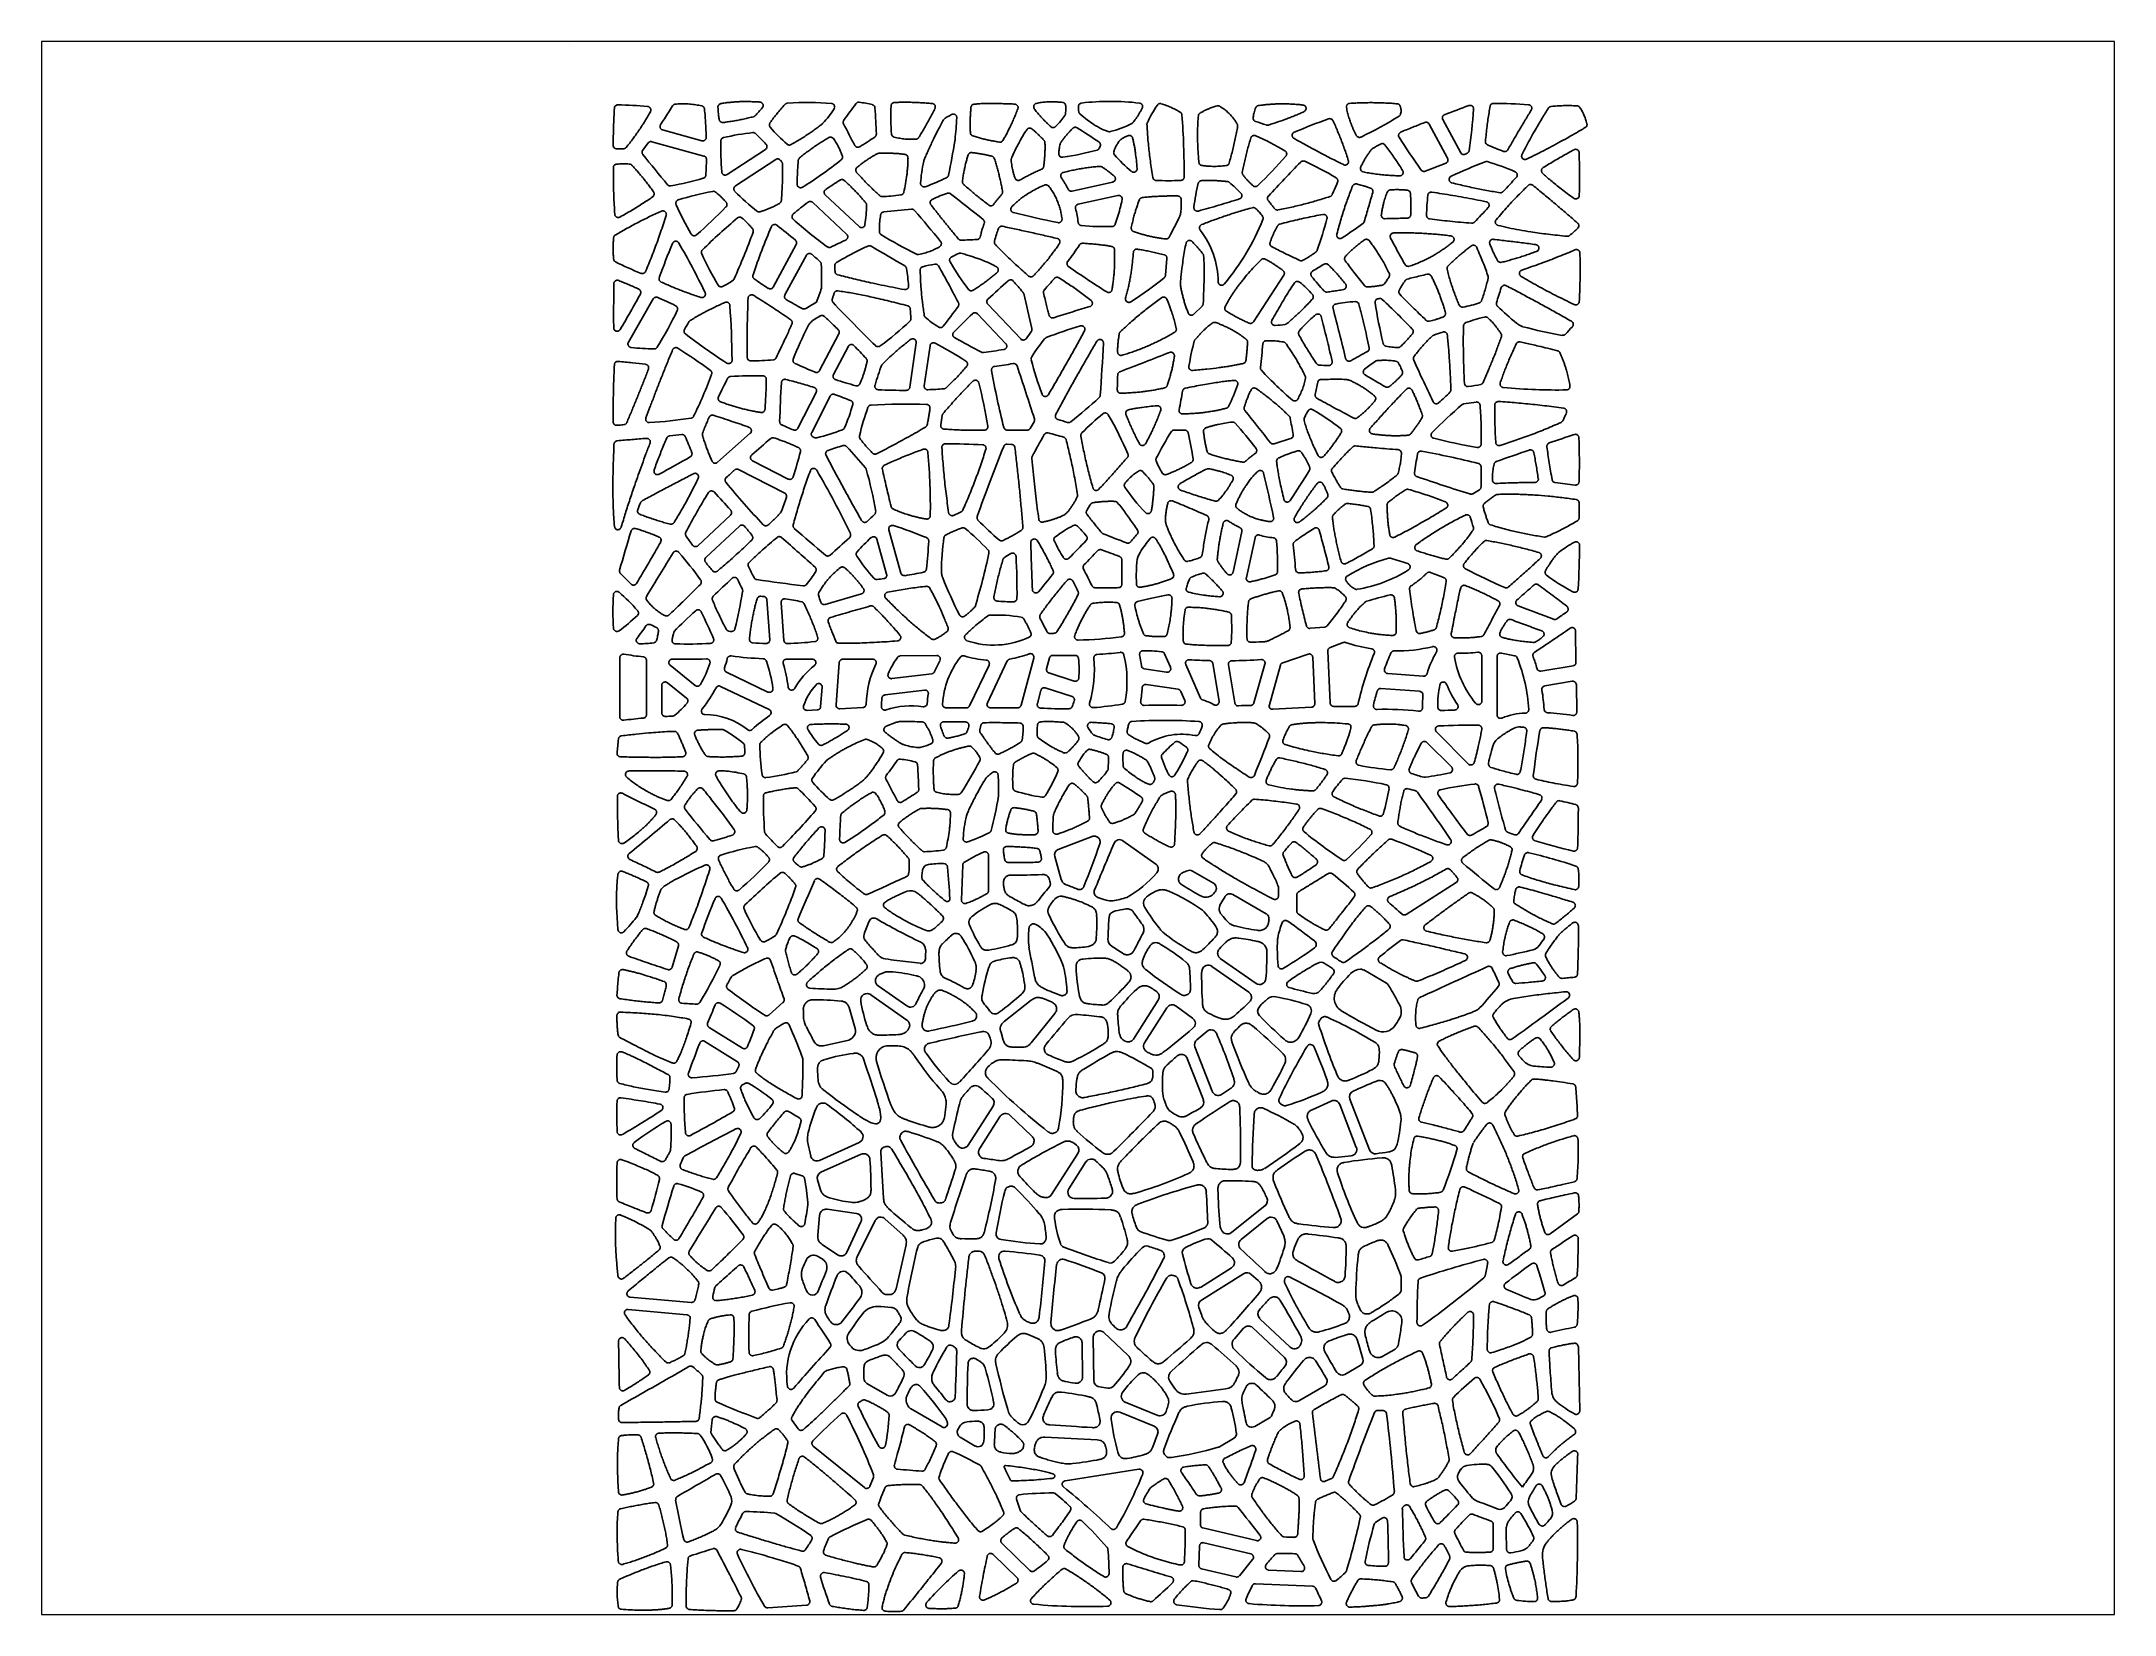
# Paper-space layout 'Layout1' of a CAD drawing. Header units: millimetres. Extents: x 26 to 231, y 20 to 176.
# The model-space entities are those that its viewports show. They can reach past a viewport. Long polylines and large blocks are cut down to what shows.
import ezdxf

# ---------------------------------------------------------------- set-up
doc = ezdxf.new("R2010")
doc.units = ezdxf.units.MM

msp = doc.modelspace()

# ---------------------------------------------------------------- linework, layer by layer
at = {"color": 7, "linetype": 'Continuous', "lineweight": 25}
for p, q in [((-3.99, 134.16), (-3.99, 134.16)), ((70.75, 124.46), (69.18, 127.37)), ((70.34, 127.75), (71.87, 124.93)), ((2.73, 125.76), (2.29, 125.15)), ((7.48, 124.65), (3.05, 125.87)), ((3.97, 126.87), (7.3, 125.95)), ((9.46, 123.08), (12.71, 125.21)), ((13.59, 124.35), (10.16, 122.11)), ((38.8, 121.67), (42.25, 122.42)), ((19.62, 117.99), (16.73, 120.71)), ((17.81, 121.34), (20.69, 118.64)), ((42.71, 121.29), (39.32, 120.56)), ((13.37, 113.5), (15.34, 117.12)), ((16.21, 116.21), (14.38, 112.84)), ((46.75, 114.5), (46.88, 115.92)), ((54.23, 110.55), (56.82, 114.5)), ((3.17, 112.49), (1.06, 108.81)), ((33.17, 108.68), (30.76, 111.23)), ((31.63, 112.05), (34.44, 109.09)), ((49.17, 111.19), (49.87, 111.88)), ((17.33, 106.4), (18.97, 109.52)), ((19.77, 108.46), (18.5, 106.05)), ((25, 104.98), (25.54, 108.76)), ((26.72, 108.5), (26.23, 105.1)), ((15.48, 101.49), (17.03, 104.54)), ((18.22, 104.23), (16.65, 101.14)), ((27.75, 102.57), (27.63, 101.77)), ((73.18, 103.72), (72.15, 103.56)), ((8.64, 98.59), (11.42, 101.06)), ((48.39, 101.34), (47.51, 101.33)), ((33.65, 100.12), (33.28, 100.13)), ((14.36, 95.98), (10.43, 97.99)), ((11.61, 98.73), (14.66, 97.17)), ((6.97, 91.5), (9.74, 94.1)), ((10.5, 93.17), (7.65, 90.5)), ((23.03, 89.07), (22.2, 92.04)), ((23.22, 92.85), (24.25, 89.17)), ((52.51, 89.24), (53.25, 92.7)), ((54.37, 92.17), (53.64, 88.78)), ((43.04, 88.22), (43.04, 90.29)), ((13.08, 83.49), (12.83, 86.91)), ((14.05, 86.67), (14.29, 83.44)), ((17.8, 86.5), (20.89, 87.4)), ((59.06, 84.47), (60.3, 84.58)), ((61.88, 83.26), (60.76, 82.83)), ((81.68, 81.58), (81.64, 84.23)), ((0.33, 81.97), (0.33, 76.95)), ((2.6, 77.13), (2.6, 81.74)), ((4.61, 81.32), (6.74, 79.61)), ((16.71, 81.84), (14.51, 81.84)), ((19, 81.57), (18.72, 77.95)), ((21.84, 81.84), (19.3, 81.84)), ((27.29, 82.16), (24.18, 82.12)), ((30.09, 77.88), (31.74, 81.34)), ((33.29, 81.69), (31.6, 78.13)), ((34.47, 77.93), (35.54, 81.94)), ((36.89, 81.95), (36.64, 81.03)), ((47.17, 81.16), (46.67, 82.3)), ((48.48, 81.38), (49.72, 78.54)), ((51.31, 78.27), (50.77, 81.47)), ((52.11, 81.36), (52.65, 78.12)), ((54.28, 78.13), (55.21, 81.43)), ((56.53, 81.34), (55.59, 77.95)), ((58.9, 82.27), (56.73, 81.54)), ((59.46, 78.07), (59.29, 82)), ((60.57, 82.54), (60.76, 78.12)), ((73.67, 78.28), (73.67, 82.13)), ((74.97, 82.07), (74.97, 77.11)), ((78.7, 80.83), (81.43, 81.29)), ((3.9, 79.61), (3.9, 77.27)), ((6.01, 78.53), (4.38, 79.84)), ((13.03, 77.57), (8.9, 79.53)), ((9.39, 80.74), (12.93, 79.05)), ((17.41, 77.81), (17.54, 79.45)), ((23.48, 80.19), (26.87, 80.61)), ((38.8, 78.67), (36.53, 79.4)), ((36.84, 80.67), (38.99, 79.97)), ((44.95, 81.03), (46.85, 80.74)), ((47.83, 79.28), (45.11, 79.69)), ((65.66, 80.62), (68.69, 80.39)), ((81.36, 79.96), (79.03, 79.57)), ((81.74, 77.36), (81.71, 79.67)), ((19.04, 77.63), (21, 77.74)), ((26.24, 79.22), (22.89, 78.8)), ((28.08, 77.71), (29.82, 77.71)), ((31.87, 77.71), (34.18, 77.71)), ((36.15, 79.19), (35.85, 78.06)), ((48.39, 78.33), (48.06, 79.1)), ((55.89, 77.58), (59.18, 77.76)), ((61.05, 77.83), (62.86, 77.83)), ((68.38, 79.11), (65.09, 79.35)), ((16.26, 77.49), (17.13, 77.53)), ((23.87, 76.47), (22.99, 76.13)), ((31.04, 76.2), (30.95, 75.82)), ((71.09, 72.67), (69, 74.76)), ((69.81, 75.65), (72.52, 72.93)), ((40.51, 66.76), (37.63, 65.66)), ((45.93, 64.41), (43.13, 66.4)), ((29.5, 64.32), (29.39, 61.36)), ((31.7, 65.14), (31.7, 62.16)), ((37.33, 65.05), (37.89, 63.1)), ((50.83, 62.78), (49.04, 63.81)), ((55.31, 60.19), (52.49, 61.82)), ((56.37, 61.69), (56.38, 62.23)), ((67.24, 60.13), (71.48, 62.84)), ((4.78, 55.64), (5.31, 57.45)), ((53.84, 53.51), (50.7, 55.71)), ((51.42, 56.39), (54.46, 54.26)), ((65.55, 54.28), (63.62, 55.4)), ((24.76, 51.14), (21.67, 53.3)), ((22.3, 54.05), (24.74, 52.34)), ((37.11, 52.65), (36.29, 52.99)), ((13.02, 51.58), (14.21, 52.64)), ((20.36, 50.42), (19.84, 52.21)), ((35.33, 52.83), (33.03, 51.02)), ((35.32, 49.2), (37.33, 51.71)), ((44.02, 49.52), (46.14, 52.83)), ((46.88, 52.19), (44.97, 49.2)), ((49.06, 51.29), (47.66, 52.33)), ((7.92, 50.52), (10.76, 48.75)), ((17.65, 48.95), (19.81, 49.44)), ((32.76, 50.08), (32.95, 49.44)), ((50.27, 50.17), (49.42, 49.47)), ((10.33, 47.6), (7.57, 49.33)), ((33.74, 48.84), (34.44, 48.82)), ((49.98, 44.34), (48.61, 47.87)), ((49.26, 48.86), (50.72, 45.08)), ((37.47, 46.79), (35.88, 47.46)), ((45.69, 46.77), (45.68, 46.41)), ((51.52, 44.82), (52.28, 45.31)), ((60.86, 44.25), (59.23, 43.51)), ((62.44, 44.41), (64.1, 40.11)), ((29.96, 40.49), (32.09, 43.81)), ((32.69, 42.95), (30.93, 40.19)), ((35.36, 41.29), (33.52, 43.05)), ((56.63, 43.95), (56.74, 43.9)), ((62.99, 40.31), (61.59, 43.96)), ((17.31, 39.2), (20.7, 40.73)), ((39.19, 40.5), (39.01, 40.64)), ((58.33, 41.55), (58.27, 41.65)), ((20.85, 39.73), (17.44, 38.2)), ((37.06, 36.29), (39.3, 39.79)), ((39.99, 39.07), (38.53, 36.79)), ((61.22, 39.46), (62.54, 39.58)), ((15.84, 37.9), (15.23, 38.09)), ((17.15, 37.55), (17.37, 36.77)), ((54.59, 38.35), (54.55, 38.35)), ((52.37, 33.06), (55.23, 35.35)), ((17.32, 34.53), (17.17, 32.81)), ((20.45, 34.69), (17.98, 35.04)), ((19.65, 31.4), (20.84, 33.96)), ((22.06, 34.08), (20.52, 31.01)), ((24.43, 32.83), (22.88, 34.23)), ((55.41, 34.25), (53.19, 32.47)), ((56.81, 32.77), (56.24, 34.05)), ((79.49, 32.94), (81.81, 34.65)), ((17.53, 32.05), (18.85, 31.17)), ((23.83, 28.27), (24.69, 32.03)), ((26.06, 33.29), (26.38, 33.39)), ((28.57, 33.1), (28.65, 32.95)), ((30.65, 31.48), (30.7, 31.48)), ((49.72, 28.4), (52.37, 30.06)), ((53.4, 29.56), (49.83, 27.32)), ((54.65, 28.97), (54.04, 29.5)), ((66.81, 29.24), (66.81, 28.22)), ((23.1, 27.78), (23.15, 27.78)), ((49.6, 26.69), (49.81, 26.08)), ((35.03, 25.47), (35.17, 25.41)), ((42.29, 25.17), (42.48, 24.99)), ((53.4, 24.92), (52.62, 24.03)), ((56.87, 22.44), (54.17, 24.97)), ((54.78, 25.73), (57.36, 23.31)), ((19.89, 23.48), (20.03, 23.33)), ((28.72, 23.38), (28.65, 23.42)), ((39.69, 20.76), (39.66, 23.65)), ((40.61, 24.16), (40.66, 20.47)), ((43.56, 22.63), (41.5, 24.57)), ((65.26, 22.54), (66.2, 23.08)), ((82, 17.9), (81.88, 23.35)), ((21.1, 21.51), (21.1, 20.65)), ((62.01, 20.99), (63.32, 21.75)), ((21.35, 20.22), (23.08, 19.22)), ((41.13, 19.94), (41.85, 19.83)), ((52.67, 20.34), (52.89, 20.78)), ((53.58, 19.87), (53.42, 19.54)), ((58.1, 18.74), (60.26, 19.98)), ((25.06, 18.08), (27.76, 16.52)), ((45.78, 16.59), (42.87, 17.78)), ((43.33, 18.64), (46.09, 17.51)), ((65.27, 17.91), (64.82, 17.93)), ((14.99, 17.06), (15.51, 16.36)), ((45.68, 14.83), (46.08, 15.9)), ((54.35, 16.57), (55.6, 17.29)), ((16.78, 14.9), (21.15, 11.36)), ((29.28, 15.64), (30.55, 14.9)), ((34.37, 14.46), (34.4, 14.47)), ((51.34, 14.84), (52.54, 15.53)), ((44.48, 12.92), (38.22, 11.95)), ((21.61, 11.48), (21.91, 12.23)), ((60.35, 11.9), (60.88, 12.13)), ((34.08, 10.37), (34.39, 9.44)), ((49.74, 9.27), (49.72, 8.21)), ((67.05, 9.81), (67.13, 9.85)), ((49.94, 7.93), (54.49, 6.85)), ((74.64, 6.17), (74.64, 8.23)), ((34.12, 3.7), (32.09, 5.68)), ((32.82, 6.64), (35.22, 4.31)), ((49.65, 6.39), (49.6, 4.75)), ((54.01, 5.73), (50.02, 6.67)), ((49.83, 4.45), (52.74, 3.76)), ((53.04, 3.87), (54.17, 5.25)), ((55.54, 4.34), (58.28, 4.22)), ((59.27, 2.97), (54.42, 3.19))]:
    msp.add_line(p, q, dxfattribs=at)
for centre, radius, start, end in [((-1.36, 78.31), 50.72, 85.4159, 88.2786), ((18.98, 117.04), 12.31, 76.7258, 81.9605), ((42.06, 108.03), 21.27, 83.3139, 96.6278), ((113.85, 15.65), 120.58, 110.0197, 111.0706), ((74.96, 96.38), 32.74, 85.287, 90.5155), ((4.01, 135.73), 10.95, 315.626, 320.3939), ((24.28, 136.8), 14.79, 221.008, 228.921), ((174.56, 207.57), 174.69, 207.3249, 208.0011), ((-153.9, 118.42), 176.24, 2.6323, 3.3575), ((-4.65, 57.49), 82.25, 56.2136, 57.751), ((40.26, 134.32), 7.8, 283.1814, 297.7663), ((-12.7, 123.3), 61.04, 359.5917, 4.5587), ((75.64, 84.64), 45.7, 109.1765, 113.1011), ((48.07, 158.09), 35.32, 295.7039, 301.7019), ((28.65, 131.59), 44.41, 351.6051, 356.1933), ((0.18, 134.76), 9.5, 269.2867, 272.8995), ((41.41, 125.56), 32.49, 179.34, 183.9727), ((13.78, 106.87), 19.89, 96.1943, 103.4571), ((-5.29, 108.52), 24.9, 43.5271, 46.4509), ((-72.43, 273.22), 174.7, 302.2288, 302.7235), ((-149.49, 157.92), 181.18, 348.8933, 349.832), ((32.05, 129.36), 9.93, 336.0073, 337.0441), ((45.3, 105.69), 22.61, 59.0755, 66.1876), ((88.31, 178.84), 60.94, 239.8272, 244.3212), ((155.71, -33.21), 182.93, 119.7117, 119.9587), ((108.48, 152.58), 49.45, 212.1839, 216.0785), ((79.94, 137.8), 13.5, 244.582, 250.8968), ((143.89, 237.97), 181.28, 218.6363, 219.6856), ((-22.73, 124.89), 30.43, 356.4812, 358.9985), ((-8.36, 105.75), 29.04, 39.3305, 39.6916), ((33.33, 154.09), 29.92, 279.0279, 284.7101), ((56.03, 137.28), 18.51, 222.6461, 228.8153), ((27.35, 150.44), 39.29, 313.9226, 318.9658), ((178.71, 6.68), 168.24, 135.721, 137.0795), ((47.42, 99.73), 26.91, 59.0199, 65.4532), ((57.05, 155.84), 34.56, 289.9779, 293.1065), ((88.69, 85.6), 41.28, 110.926, 115.2788), ((56.9, 156.16), 34.92, 296.1037, 296.4096), ((67.5, 102.13), 23.02, 66.9829, 73.2378), ((16.61, 123.03), 65.37, 358.4745, 1.6631), ((-0.76, 151.47), 29.86, 280.4742, 285.9154), ((41.38, 87.51), 41.59, 122.4563, 124.4611), ((19.78, 140.02), 19.13, 289.9868, 295.8713), ((47, 144.04), 21.49, 267.2249, 272.8224), ((69.1, 117.65), 20.11, 166.5441, 172.44), ((36.65, 104.8), 23.49, 45.2994, 48.5466), ((-238.73, 414.3), 429.4, 317.0318, 317.2525), ((19.36, 85.25), 38.01, 114.0562, 120.7171), ((25.8, 129.63), 22.61, 203.8124, 210.9244), ((12.48, 98.4), 23.63, 100.3658, 107.6898), ((-18.94, 147.58), 39.29, 311.0342, 316.0774), ((28.01, 139.62), 25.37, 225.1318, 230.8409), ((39.54, 90.06), 38.45, 127.1065, 129.5089), ((9.37, 120.6), 11.95, 351.4025, 359.3909), ((39.18, -32.57), 153.34, 95.2474, 96.1406), ((-89.81, 21.14), 151.83, 39.3387, 40.6382), ((-81.45, -20.46), 179.49, 51.1134, 52.2374), ((30.8, 117.96), 8.59, 6.8835, 15.0155), ((88.44, 119.2), 19.48, 173.7682, 178.8073), ((-225.08, 401.52), 410.71, 316.5408, 316.7784), ((51.13, 71.42), 62.96, 130.3845, 134.0507), ((61.46, 97.95), 52.49, 156.7691, 161.577), ((-25.56, 68.51), 63.76, 50.1882, 52.0191), ((44.85, 153.06), 45.04, 228.6128, 233.3506), ((74.44, 290.23), 175.17, 256.5918, 257.8548), ((41.73, 144.69), 26.05, 265.322, 271.0496), ((44.05, 113.92), 7.18, 0.3143, 38.0883), ((36.22, 126.8), 20.28, 320.0349, 338.1225), ((33.31, 126.18), 28.03, 340.0943, 345.8292), ((-5.7, 217.44), 120.44, 304.0775, 305.0961), ((75.67, 124.7), 8.73, 308.747, 314.8901), ((46.85, 99.29), 45.7, 156.8989, 160.8236), ((-47.34, 86.62), 60.94, 25.6787, 30.1728), ((-38.7, 136.31), 53.53, 335.6013, 340.2034), ((-54.13, 270.71), 170, 295.2061, 295.6824), ((-64.14, -33.26), 173.03, 59.1534, 60.2539), ((39.65, 145.05), 32.02, 237.715, 243.9005), ((22.44, 291.94), 174.59, 272.2771, 272.7136), ((15.98, 132.46), 28.04, 323.2032, 326.7607), ((12.92, 141.66), 29.07, 243.5103, 248.2185), ((31.77, 127.51), 26.91, 204.5478, 210.9579), ((-27.59, 66.13), 66.89, 47.7689, 48.5778), ((-2.91, 114.32), 20.41, 357.462, 3.1882), ((25.51, 115.29), 6.89, 179.5651, 183.8579), ((5.3, 112.01), 19.66, 4.6718, 9.0161), ((29.87, 99.88), 15.81, 99.9755, 103.7899), ((85.22, 182.21), 81.65, 235.0964, 237.8339), ((34.78, 146.8), 39.91, 234.794, 236.841), ((96.27, 42.65), 95.14, 131.3765, 132.783), ((-95.05, -0.31), 172.25, 41.1683, 41.5813), ((-136.94, 71.22), 176.63, 12.6726, 13.6682), ((13.14, 134.73), 31.68, 317.3791, 319.6898), ((78.47, 129.89), 24.73, 218.7563, 222.5543), ((102.09, 104.13), 28.34, 160.8002, 163.5261), ((-26.6, 126.87), 35.33, 328.4414, 334.2378), ((-36.81, 22.8), 98.47, 64.8276, 65.8037), ((-60.92, 106.63), 70.8, 0.5352, 4.3012), ((34.6, 146.54), 39.59, 239.4631, 241.7336), ((-3.85, 145.86), 39.6, 300.3192, 301.8553), ((101.74, 190.66), 114.42, 223.3012, 225.8826), ((-22.18, 108.44), 47.33, 2.9039, 3.8697), ((-35.35, 159.14), 79.95, 322.2322, 323.7373), ((97.18, 41.68), 96.47, 133.8614, 135.1914), ((82.91, -30.95), 149.01, 106.6081, 107.8475), ((8.59, 52.39), 82.53, 44.2023, 46.6912), ((70.59, 120.31), 8.64, 279.8675, 289.4565), ((98.57, 136.81), 34.32, 226.6042, 230.2346), ((164.67, 19.25), 182.88, 150.0514, 150.2885), ((45.45, 95.39), 32.65, 153.109, 158.4585), ((55.45, 44.6), 76.58, 119.8126, 120.2186), ((3.24, 133.99), 31.95, 307.0405, 312.9463), ((25.1, 116.63), 12.35, 322.4943, 326.0724), ((49.95, 75.14), 36.58, 106.578, 111.3807), ((77.83, 94.79), 16.63, 103.618, 109.3516), ((85.68, 140.72), 31.75, 254.4524, 260.6213), ((-47.8, 230.49), 176.56, 316.7382, 317.0212), ((4.89, 150.3), 42.1, 265.0968, 267.7527), ((-21.09, 66.45), 49.45, 53.9216, 57.8163), ((112.11, 260.24), 172.49, 241.1231, 241.9842), ((6.97, 280.58), 174.35, 278.0104, 278.5847), ((-132.12, 116.87), 173.78, 355.8528, 357.3139), ((76.36, 102.02), 28.02, 165.7652, 170.2661), ((190.23, -119.68), 260.38, 119.0149, 119.3723), ((-24.46, 117.93), 34.68, 333.589, 340.0128), ((11.85, 75.77), 30.19, 88.7701, 94.0052), ((11.47, 126.13), 18.91, 270.0068, 275.8511), ((29.53, 137.89), 34.04, 245.167, 248.3214), ((55.67, 94.94), 35.15, 160.1223, 163.0993), ((97.52, 118.04), 66.59, 190.0697, 194.3385), ((59.48, -67.14), 176.01, 98.3909, 98.9168), ((-131.68, 50), 175.26, 17.355, 18.9071), ((62.01, 114.08), 27.52, 194.2148, 200.6229), ((83.23, 104.29), 40.58, 177.5383, 179.3315), ((60.81, 121.97), 15.14, 266.3148, 269.3411), ((71.34, 97.16), 12.08, 123.7957, 129.2446), ((86.2, 142.64), 42.95, 238.4615, 241.1568), ((190.45, 95.48), 176.65, 176.789, 177.8667), ((1.12, 55.84), 51.58, 68.5706, 70.2029), ((28.65, 135.53), 31.52, 251.5429, 254.844), ((24.53, 150.3), 45.59, 267.2065, 270.2284), ((24.51, 150.48), 45.76, 272.5359, 274.2405), ((-14.44, 93.91), 46.73, 9.5599, 14.1718), ((16.56, 130.47), 36.03, 307.8997, 312.9623), ((34.89, 111.72), 19.16, 334.0742, 339.9729), ((75.03, 101.63), 15.78, 166.128, 170.0266), ((-0.1, 146.28), 44.41, 273.8067, 278.3948), ((2.53, 108.63), 18.35, 337.2201, 343.7674), ((43.18, 95.5), 23.09, 160.3462, 166.6092), ((24.75, 43.62), 59.92, 88.4, 92.9172), ((55.59, 85.35), 22.41, 129.1653, 135.3832), ((195.4, 212.94), 179.49, 217.7668, 218.8863), ((98.15, 72.69), 40.41, 130.3269, 135.2726), ((121.36, 103.08), 46.59, 179.5215, 183.4368), ((73.14, 105.96), 8.35, 332.5978, 337.6442), ((10.77, 47.75), 53.46, 95.5543, 96.6498), ((-6.31, 94.99), 13.5, 19.1071, 25.4178), ((133.09, -40.07), 184.86, 130.4472, 131.1065), ((25.13, 126.36), 26.95, 245.8525, 248.1623), ((26.6, 130.31), 31.17, 251.7159, 251.9314), ((11.45, 122.51), 22.55, 284.4975, 290.2885), ((33.85, 277.06), 175.74, 269.8189, 270.3663), ((-87.54, 174.26), 142.73, 329.3412, 329.6037), ((109.17, 59.16), 83.88, 150.1157, 151.5781), ((15.57, 22.32), 81.58, 73.974, 74.9252), ((80.44, 242.78), 146.93, 253.0464, 253.3836), ((77.55, 82.48), 35.62, 148.3143, 152.4471), ((23.21, 95.12), 26.16, 8.2572, 13.2513), ((33.69, 84.55), 25.74, 36.22, 42.4438), ((81.02, 145.94), 46.73, 255.8282, 260.4404), ((154.82, -117.27), 230.21, 108.5621, 109.1238), ((-84.64, 258.66), 183.7, 298.7353, 299.6784), ((-39.39, 114.36), 57.06, 342.6588, 344.8965), ((27.36, 72.84), 28.34, 106.4739, 109.2002), ((-5.07, 76.58), 33.99, 39.3098, 43.4081), ((28.41, 53.57), 46.59, 86.5635, 90.4787), ((242.07, 72.01), 176.01, 171.0832, 171.6091), ((56.89, 33.97), 66.59, 75.6615, 79.9303), ((-91.89, 579.64), 509.08, 289.1252, 289.459), ((127.32, -33.52), 176.13, 131.7241, 132.0345), ((-43.19, 62.52), 69.9, 25.4238, 30.4335), ((-9.16, 89.26), 31.68, 9.374, 16.0211), ((-115.3, 57.05), 175.17, 12.1452, 13.4082), ((-137.29, 221.77), 232.11, 326.9997, 327.7506), ((124.93, 263.18), 175.26, 251.0929, 252.645), ((-102.13, 97.65), 175.74, 359.6306, 0.1811), ((57.84, 65.18), 58.72, 148.3236, 152.1167), ((-41.26, 49.38), 68.12, 41.4978, 43.2659), ((67.97, 145.25), 75.99, 219.5235, 223.1487), ((0.68, 219.03), 142.73, 300.3963, 300.6588), ((109.22, 332.48), 237.43, 262.9085, 263.3217), ((8.5, 92.16), 7.07, 154.5373, 160.2103), ((-99, 222.73), 176.56, 312.9788, 313.2618), ((25.53, 101.79), 8.35, 292.3557, 297.402), ((43.6, 105.6), 17.49, 222.9563, 231.1561), ((95, 62.14), 63.76, 148.9706, 149.5152), ((-67.87, 51.05), 146.95, 16.6103, 16.9623), ((62.77, 94.53), 19.19, 358.0324, 1.812), ((173.35, 40.3), 179.88, 163.0444, 164.1564), ((-153.94, 181.7), 181.56, 329.0361, 330.3244), ((40.6, 116.33), 42.14, 214.7059, 216.0356), ((-44.78, 46.33), 72.78, 39.2601, 40.0409), ((129.98, 223.15), 173.57, 228.5899, 229.7451), ((-93.12, 216.33), 167.87, 311.5455, 312.3046), ((40.14, 72.65), 26.86, 133.3351, 136.9395), ((9.98, 51.77), 43.63, 67.8569, 71.8092), ((-3.98, 93.28), 30.62, 352.9146, 357.3942), ((49.54, 89.11), 21.85, 171.8854, 179.486), ((25.64, 106.92), 16.66, 295.9899, 302.0298), ((49.98, 97.92), 14.04, 205.4147, 211.9748), ((-84.72, 212.77), 173.66, 315.2131, 315.9084), ((29.65, 83.48), 13.64, 40.5268, 45.2137), ((104.93, 254.57), 174.05, 248.6117, 249.3126), ((56.97, 100.69), 8.59, 254.9123, 263.1176), ((30.24, 89.77), 26.05, 358.9502, 4.678), ((157.75, -5.32), 180.63, 147.8148, 149.1941), ((-30.02, 61.01), 46.33, 36.5459, 40.2281), ((39.31, 115.35), 40.52, 218.562, 219.8638), ((33.9, 99.53), 16.11, 213.5967, 222.1123), ((-28.74, 104.07), 61.9, 343.3118, 347.6908), ((37.17, 84.61), 7.18, 119.9166, 125.1778), ((-29.67, 87.45), 63.79, 359.6138, 2.8193), ((46.04, 89.98), 1.73, 146.6906, 176.4605), ((68.86, 78.32), 12.51, 104.4527, 122.0895), ((53.75, 49.24), 42.95, 71.5268, 73.5753), ((81.3, 89.64), 1.68, 127.2225, 141.8861), ((78.34, 166.6), 109.91, 224.8251, 225.4822), ((88.86, 4.49), 115.47, 133.1568, 134.2543), ((-153.75, 9.58), 182.15, 25.4281, 25.7241), ((172.87, 170.96), 180.87, 206.6833, 207.0251), ((37.28, 263.25), 176.46, 261.7568, 263.0503), ((18, 128.45), 40.04, 276.0371, 276.8555), ((17.72, 130.27), 41.89, 279.427, 281.6425), ((58.3, 100.72), 32.76, 201.4207, 207.4652), ((-98.19, 198.61), 174.13, 320.3871, 321.0105), ((194.54, 167.94), 173.5, 206.8709, 207.4032), ((61.34, 98.94), 11.28, 278.7195, 302.6549), ((23.63, 85.97), 23.89, 176.7671, 183.5829), ((-25.59, 93.41), 36.82, 345.8783, 350.942), ((11.45, 68.27), 18.94, 86.6476, 87.3814), ((11.11, 65.56), 21.68, 77.4898, 81.277), ((54.22, 98.87), 38.76, 197.4067, 198.321), ((33.85, 102.22), 15.5, 264.6547, 269.8745), ((73.09, 56.28), 31.86, 103.0973, 106.8499), ((-18.51, 99.19), 25.58, 322.5291, 325.417), ((-32.87, 66.13), 44.72, 23.0032, 26.2086), ((32.35, 73.32), 12.28, 79.9956, 92.5809), ((190.2, 164.5), 173.27, 207.1879, 207.6146), ((30.89, 84.5), 21.5, 356.7714, 2.859), ((131.69, 227.11), 151.07, 248.6751, 249.9002), ((-3.31, 206.33), 146.98, 304.5488, 304.9488), ((6.06, 115.42), 32.29, 268.2274, 273.5096), ((13.86, 113.28), 30.13, 265.7333, 267.9254), ((13.86, 109.54), 26.38, 271.5849, 276.6324), ((32.15, 90.15), 7.11, 251.2418, 294.9731), ((36.64, 92.23), 8.21, 272.1793, 274.5538), ((38.27, 122.1), 38.65, 271.5559, 277.0266), ((50.04, 264.83), 181.58, 271.2418, 271.5603), ((66.5, 95.23), 12.68, 268.7629, 283.5919), ((-3.31, 206.33), 148.28, 303.3199, 304.7327), ((6.06, 115.42), 33.59, 260.7696, 263.6254), ((6.06, 115.42), 33.59, 267.8643, 272.7793), ((-1.47, 84.68), 9.99, 330.0495, 341.2728), ((-1.47, 84.68), 11.29, 341.5327, 345.7307), ((13.86, 113.28), 31.43, 262.5633, 267.5576), ((0.33, 77.44), 13.17, 8.4061, 18.8022), ((0.33, 77.44), 14.47, 8.0994, 16.1479), ((20.73, 76.27), 6.33, 127.2858, 150.6575), ((29.99, 77.71), 8.71, 154.7825, 177.9226), ((29.99, 77.71), 7.41, 144.6923, 157.0382), ((35.15, 77.5), 8.69, 150.9852, 157.7746), ((35.15, 77.5), 7.39, 142.2718, 175.9306), ((32.15, 90.15), 8.41, 252.625, 265.5562), ((32.15, 90.15), 8.41, 279.3574, 290.8947), ((38.27, 122.1), 39.95, 268.4369, 271.1214), ((30.76, 80.95), 8.65, 355.2325, 6.2907), ((30.76, 80.95), 9.95, 343.3745, 5.5839), ((38.27, 122.1), 39.95, 273.8252, 276.6508), ((33.71, 79.97), 9.77, 349.8567, 13.1592), ((33.71, 79.97), 11.07, 6.8155, 11.6287), ((44.88, 68.47), 14.09, 83.7123, 90.159), ((51.75, 128.26), 46.56, 266.3443, 268.4498), ((51.75, 128.26), 46.56, 270.8029, 273.8903), ((91.54, 71.32), 29.19, 157.845, 166.6309), ((91.54, 71.32), 27.89, 156.6343, 159.641), ((77.63, 77.99), 9.01, 150.202, 163.1681), ((79.62, 83.46), 8.41, 189.9493, 219.6367), ((63.48, 76.7), 14.21, 3.5106, 21.6925), ((63.48, 76.7), 15.51, 16.2324, 20.2564), ((-1.47, 84.68), 11.29, 321.2676, 332.1426), ((20.73, 76.27), 5.03, 137.4575, 161.3448), ((33.71, 79.97), 11.07, 351.0492, 357.0857), ((77.63, 77.99), 7.71, 167.5439, 181.6904), ((79.62, 83.46), 9.71, 202.7437, 214.3518), ((-1.47, 84.68), 9.99, 310.392, 318.8088), ((29.99, 77.71), 7.41, 173.5381, 179.181), ((25.12, 71.27), 6.61, 81.0963, 108.9008), ((35.15, 77.5), 8.69, 170.9049, 176.1944), ((38.07, 110.23), 32.61, 266.5658, 270.8411), ((30.76, 80.95), 8.65, 338.7582, 342.119), ((38.07, 110.23), 32.61, 274.4534, 278.8403), ((46.65, 34.27), 43.67, 88.0863, 92.23), ((48.46, 73.72), 4.88, 60.4935, 72.8385), ((53.8, 68.73), 9.18, 88.7975, 95.169), ((91.54, 71.32), 27.89, 163.7001, 166.282), ((77.63, 77.99), 9.01, 174.933, 181.7333), ((63.48, 76.7), 15.51, 3.2199, 9.3469), ((7.54, 71.32), 5.82, 51.1427, 89.7809), ((46.32, 80.21), 7.46, 214.3986, 219.6114), ((46.65, 34.27), 42.37, 86.0026, 93.71), ((65.52, 53.5), 24.08, 83.3991, 91.8244), ((72.53, 28.2), 48.03, 88.9882, 93.0181), ((72.53, 28.2), 49.33, 91.3578, 92.6732), ((77.5, 71.79), 5.47, 91.3826, 112.8313), ((76.88, 75.06), 1.02, 85.9465, 116.2185), ((2.59, 64.41), 13.18, 51.3974, 59.8434), ((-168.64, 62.88), 179.95, 3.5092, 3.6938), ((36.33, 75.19), 24.11, 181.5485, 187.5478), ((24.23, 80.71), 6.59, 285.2884, 292.7934), ((46.93, 92.28), 18.02, 249.7799, 253.5127), ((48.15, 69.78), 5.68, 78.4589, 119.8717), ((56.67, 64.24), 13.94, 130.9626, 136.9078), ((44.69, 69.38), 6.29, 52.2739, 59.5624), ((-109.67, 138.19), 176.86, 338.0072, 339.1389), ((84.29, 71.15), 10.22, 159.9001, 169.7029), ((75.47, 74.38), 0.825, 130.131, 159.9445), ((143.59, 64.18), 66, 169.8892, 173.2331), ((27.92, 63.93), 13.65, 137.2666, 145.18), ((165.38, -30.9), 175.64, 143.6437, 144.1588), ((22.59, 61.29), 12.16, 76.5156, 82.3528), ((-150.09, 62.69), 176.04, 2.6323, 3.3067), ((-4.99, 92.28), 40.7, 327.6102, 332.0394), ((45.26, 71.56), 11.51, 173.5093, 183.3541), ((-19.23, 75.79), 61.19, 356.9393, 357.8204), ((67.71, 95.47), 23.1, 258.7532, 265.5121), ((10.43, 90.84), 19.21, 276.9603, 284.7319), ((-2.11, 52.34), 25.52, 41.6959, 46.4182), ((27.9, 81.06), 14.79, 221.0108, 228.9179), ((178.17, 151.83), 174.69, 207.3251, 208.0007), ((38.59, 85.4), 15.48, 252.6805, 261.2504), ((24.01, 77.98), 14.73, 328.2751, 337.2434), ((-1.04, 1.74), 82.26, 56.2339, 57.7435), ((69.59, 64.64), 10.45, 138.1594, 145.4545), ((58.75, 39.33), 32.55, 77.9578, 84.1765), ((48.41, 73.59), 17.58, 343.8761, 350.9444), ((65.84, 63.92), 7.07, 71.8689, 77.5291), ((60.57, 125.25), 54.09, 278.8212, 281.0505), ((76.93, 38.83), 32.62, 96.777, 101.9769), ((24.4, 56.57), 51.08, 12.8484, 16.4195), ((147.56, 182.28), 181.35, 218.6248, 219.679), ((45.16, 69.82), 32.62, 179.3484, 184.6759), ((-40.66, 119.51), 76.67, 315.6419, 318.7093), ((-68.81, 217.49), 174.7, 302.2292, 302.7233), ((-77.7, -35.21), 180.17, 34.3723, 35.9331), ((217.99, 176.71), 182.31, 215.7188, 217.0093), ((63.64, -0.53), 72.28, 75.5669, 76.6621), ((23.39, 84.3), 19.15, 289.9935, 295.9267), ((84.58, 99.05), 41.17, 230.7692, 236.3929), ((66.77, 78.97), 13.5, 296.4396, 302.7424), ((16.09, 42.66), 23.63, 100.3672, 107.6873), ((30.36, 82.59), 23.55, 221.4854, 225.0939), ((36.73, 53.06), 13.52, 113.7782, 121.6252), ((37.81, 65.19), 0.5, 111, 196.2441), ((-13.18, 84.37), 57.32, 337.5738, 341.4549), ((277.03, -34.1), 255.18, 156.8587, 157.825), ((40.69, 66.3), 0.5, 341.4549, 0), ((42.84, 65.99), 0.5, 54.5698, 156.8587), ((74.57, 50.77), 23.03, 137.9339, 140.4066), ((34.6, 94.03), 40.18, 313.3108, 317.5324), ((45.46, 11.73), 58.52, 65.9455, 69.4487), ((67.07, 20.41), 46.2, 71.5813, 76.7499), ((90.37, 105.46), 40.92, 252.689, 257.4258), ((-15.32, 91.84), 39.29, 311.036, 316.0759), ((54.75, 15.68), 62.96, 130.3853, 134.0499), ((26.65, 63.81), 0.572, 97.3282, 168.5364), ((27.88, 64.13), 0.335, 5.3328, 90.6248), ((34.35, 101.96), 38.49, 269.0049, 272.8326), ((38.69, 70.01), 9.69, 299.5294, 319.1446), ((45.64, 64), 0.5, 319.0045, 0), ((51.11, 57.42), 6.89, 111.2472, 115.0404), ((48.79, 63.38), 0.5, 60, 111.0856), ((45.37, 43.49), 25.43, 46.7815, 52.212), ((120.85, 121.07), 74.71, 229.2176, 231.8715), ((96.82, 58.61), 20.6, 161.3768, 165.2657), ((4.57, 61.84), 0.831, 123.4988, 157.7901), ((-35.08, 80.57), 53.53, 335.6016, 340.2027), ((308.39, -62.88), 317.52, 156.6447, 157.2781), ((25.08, 61.31), 0.843, 51.5351, 111.6026), ((39.66, 63.13), 6.7, 183.3367, 186.0668), ((-101.66, 172.57), 176.95, 321.0346, 321.5125), ((-16.87, 48.33), 55.73, 15.1312, 15.3302), ((102.32, 225.74), 175.2, 248.5681, 248.911), ((41.18, 62.03), 0.495, 157.8702, 248.0785), ((47.56, 58.65), 3.82, 116.257, 129.1007), ((40.89, 47.85), 15.52, 54.549, 66.6555), ((58.4, 78.22), 18.64, 236.6325, 242.077), ((50.58, 62.35), 0.5, 322.6325, 60), ((52.24, 61.39), 0.5, 60, 148.0562), ((50.47, 43.55), 45.7, 156.9016, 160.8223), ((-43.73, 30.88), 60.94, 25.6813, 30.1706), ((35.38, 71.77), 26.91, 204.5497, 210.9558), ((23.02, 60.93), 0.271, 124.2429, 231.2619), ((27.51, 59.78), 0.348, 312.2381, 44.6257), ((28.18, 61.46), 0.237, 230.9752, 2.4554), ((35.7, 53.21), 8.65, 116.6328, 128.6599), ((28.47, 51.71), 10.16, 59.2454, 65.6939), ((119.04, 217.66), 177.92, 241.2771, 241.676), ((60.61, 71.65), 26.44, 206.0145, 211.8509), ((39.91, 59), 3.54, 136.591, 147.2215), ((22.96, 59.4), 17.95, 356.0645, 2.0867), ((43.51, 67.77), 6.69, 247.9245, 254.2588), ((42.06, 62.49), 1.21, 252.6917, 279.5029), ((41.4, 67.63), 6.4, 277.7375, 288.8844), ((45.16, 48.44), 12.28, 98.3547, 102.5941), ((-97.68, -43.83), 175.86, 35.8902, 36.3087), ((57.36, 68.02), 14.35, 210.5655, 219.2088), ((39.82, 51.02), 13.83, 36.152, 43.2402), ((67.72, 51.74), 18.73, 148.0562, 150.2011), ((60.42, 67.35), 11.48, 219.3151, 222.8244), ((55.06, 59.76), 0.5, 353.8716, 60), ((-14.26, 72.68), 20.49, 316.8108, 321.2757), ((1.33, 60.19), 0.516, 321.2206, 333.723), ((21.58, 58.26), 0.5, 161.1197, 219.8272), ((21.94, 59.41), 0.411, 59.3422, 156.0748), ((26.59, 59.4), 0.67, 246.7846, 310.5826), ((34.28, 51.47), 8.95, 129.6934, 136.4712), ((15.74, 49.5), 16.2, 24.2073, 32.6366), ((43.68, 65.05), 14.8, 203.4056, 210.9805), ((22.58, 58.67), 11.58, 357.5376, 5.3138), ((43.35, 58.18), 8.25, 174.7472, 185.8451), ((33.06, 55.03), 5.02, 51.0116, 57.2467), ((34.91, 57.31), 2.08, 31.1941, 51.0704), ((20.88, 48.46), 18.67, 23.6002, 32.139), ((217.88, 49.8), 176.22, 176.7524, 177.3217), ((-110.59, 139.03), 175.04, 332.0864, 332.6256), ((44.23, 58.86), 0.693, 332.6257, 35.8901), ((48.63, 60.83), 3.05, 218.2104, 234.0196), ((58.95, 74.52), 20.19, 233.1383, 240.0597), ((57.31, 77.86), 19.28, 256.0911, 261.7523), ((31.49, 62.29), 24.21, 353.4595, 353.8716), ((56.97, 59.31), 0.307, 53.9569, 158.7746), ((-112.79, -173.96), 288.81, 53.3928, 53.9556), ((81.84, 56.96), 2.15, 132.0038, 140.6105), ((23.03, 57.26), 0.921, 223.3907, 262.2059), ((25.63, 57.12), 0.716, 0.5622, 64.8988), ((15.57, 57.02), 10.78, 356.4303, 0.5902), ((39.76, 56.82), 12.28, 179.7369, 186.9003), ((29.18, 72.44), 15.56, 279.4422, 286.6416), ((35.12, 44.54), 11.99, 96.9079, 103.3863), ((214.42, 89.43), 182.13, 190.148, 190.9537), ((38.99, 63.37), 6.08, 268.7211, 281.4911), ((42.55, 58), 0.693, 177.3217, 237.323), ((136.54, 204.54), 174.78, 237.323, 237.6848), ((50.08, 54.31), 5.61, 146.7902, 158.6415), ((37.27, 42.34), 17.74, 50.7492, 59.3529), ((39.92, 68.12), 14.86, 312.3663, 317.8025), ((51.73, 56.83), 0.54, 136.2302, 180), ((70.59, 38.77), 26.66, 134.661, 136.2302), ((50.37, 38.3), 19.98, 77.9044, 82.4738), ((22.6, 56.93), 32.78, 356.0438, 359.7953), ((57.3, 57.9), 1.02, 168.0168, 177.8387), ((59.21, 57.58), 0.369, 306.093, 53.394), ((91.18, 25.27), 40.78, 126.8108, 129.999), ((77.8, 58.03), 0.938, 284.4334, 323.45), ((-22.99, 71.13), 35.34, 328.4428, 334.28), ((168.29, -36.49), 182.89, 150.0515, 150.2882), ((22.61, 54.49), 0.54, 124.7247, 235.2614), ((21.56, 36.93), 18.42, 77.5049, 83.8147), ((25.92, 56.37), 0.407, 263.5404, 356.4014), ((24.08, 56.24), 6.62, 341.9629, 352.1706), ((49.76, 49.89), 18.92, 162.286, 169.7031), ((36.08, 55.1), 2.08, 12.9125, 23.3419), ((27.3, 53.07), 11.09, 3.0714, 13.0404), ((53.42, 56.1), 14.28, 181.906, 191.7871), ((41.15, 44.2), 12.21, 88.0398, 96.54), ((36.81, 46.76), 10.9, 51.9784, 60.2661), ((65.22, 80.81), 32.4, 231.6504, 237.9848), ((19.41, 53.19), 29.48, 1.192, 4.4956), ((80.5, 54.8), 30.67, 179.6273, 184.2209), ((50.39, 55.27), 0.54, 54.977, 163.1268), ((56.63, 55.8), 0.3, 184.7892, 300.945), ((59.97, 55.49), 0.563, 58.8675, 116.8852), ((52.59, 43.3), 14.81, 55.5743, 58.8108), ((60.79, 55.26), 0.315, 324.3594, 55.1965), ((74.03, 44.04), 15.97, 136.2418, 142.5145), ((63.39, 54.24), 1.23, 91.3465, 136.467), ((63.37, 54.96), 0.5, 60, 91.4363), ((49.08, 42.75), 28.5, 23.9594, 26.6886), ((40.66, 94.46), 51.24, 232.5731, 236.8706), ((18.5, 55.35), 1.59, 268.3641, 301.3105), ((21.36, 52.86), 0.54, 54.9284, 190.0465), ((33.48, 49.24), 8.6, 149.2417, 157.2079), ((21.15, 39.12), 17.02, 60.1432, 66.0625), ((17.25, 72.54), 25.8, 306.5124, 311.9465), ((44.22, 71.02), 18.89, 245.5369, 250.2358), ((23.51, 72.58), 27.15, 312.7242, 317.7494), ((56.36, 40.92), 17.61, 133.3178, 139.6487), ((23.82, 20.43), 39.87, 56.2312, 56.9606), ((45.68, 53.12), 0.54, 327.4244, 0), ((53.53, 53.07), 0.54, 314.1934, 0), ((54.76, 54.71), 0.54, 234.977, 356.0438), ((59.62, 47.86), 6.58, 129.4058, 137.8708), ((55.97, 52.31), 0.827, 78.6968, 129.8323), ((51.69, 29.84), 23.7, 72.5987, 79.2013), ((57.34, 54.18), 0.275, 125.6223, 252.7186), ((59.4, 54.03), 0.633, 258.5528, 317.168), ((62.34, 53), 1.23, 142.3459, 239.4387), ((65.29, 53.85), 0.5, 32.1582, 59.8503), ((48.36, 75.66), 34.39, 316.9134, 320.9952), ((76.69, 51.11), 1.9, 99.6528, 132.671), ((8.33, 90.17), 37.7, 265.8711, 267.7607), ((-17.47, 10.72), 49.45, 53.9226, 57.8146), ((197.24, 56.35), 181.35, 181.3591, 181.5305), ((16.91, 31.58), 21.29, 83.9569, 90.396), ((37.08, 55.65), 16.51, 190.0766, 197.5831), ((25.05, 52.78), 0.54, 234.9283, 337.3519), ((26.12, 47.88), 6.97, 35.5824, 41.2298), ((154.05, -47.57), 152.1, 139.4823, 140.544), ((24.97, -101.19), 153.47, 83.9573, 84.6365), ((42.01, 67.36), 14.95, 262.9172, 267.4071), ((54.71, 51.96), 12.03, 181.8368, 188.8628), ((47.33, 51.9), 0.54, 53.4797, 147.4244), ((54.33, 59.18), 8.42, 242.6303, 248.8282), ((36.71, 70.36), 24.66, 310.3387, 314.1934), ((55.15, 51.9), 0.554, 137.5963, 224.2161), ((82.99, 78.84), 39.29, 224.0631, 228.2934), ((38.49, 60.93), 22.61, 330.2552, 335.885), ((58.62, 51.93), 0.552, 335.0731, 73.1643), ((63.52, 48.81), 4.31, 146.2016, 147.9095), ((44.94, 16.89), 37.85, 58.7842, 65.6616), ((94.89, 107.66), 64.85, 239.2303, 242.2373), ((59.84, 55.16), 7.85, 324.8298, 330.1436), ((65.56, 51.87), 1.25, 330.5814, 26.8164), ((-20.72, 62.14), 34.55, 337.4388, 340.0212), ((226.77, 158.54), 236.64, 207.1364, 207.4692), ((19.55, 50.23), 0.831, 288.2291, 13.6202), ((22.41, 76), 26.14, 270.1179, 273.4789), ((24.45, 50.7), 0.54, 337.7076, 0), ((-10.31, 221.63), 175.36, 282.1725, 283.3907), ((61.79, -98.66), 151.94, 101.6747, 103.3548), ((26.34, 47.95), 5.74, 15.5496, 17.6248), ((32.37, 49.62), 9.52, 1.7694, 6.8332), ((43.57, 49.81), 0.54, 241.1619, 327.4244), ((19.31, 84.41), 45.16, 307.1193, 311.2288), ((49.76, 49.05), 0.54, 129.5582, 201.1456), ((2.75, 29.33), 52.58, 18.6665, 23.0762), ((59.32, 44.08), 9.05, 133.8243, 138.1446), ((13.05, 2.81), 63.07, 46.2003, 49.3134), ((111.59, 67.19), 54.34, 197.6694, 202.3817), ((65.26, 51.37), 1.24, 242.1794, 323.8722), ((121.59, 4.56), 122.85, 158.703, 159.9762), ((22.68, 30.68), 17.8, 97.9536, 105.9625), ((-121.23, -0.57), 150.3, 17.343, 18.7545), ((23.53, 30.62), 18.33, 89.3791, 91.2021), ((46.7, 62.3), 25.61, 213.865, 221.6163), ((44.81, 61.25), 22.51, 215.044, 223.008), ((-101.84, 165.7), 177.59, 317.5765, 318.7497), ((26.47, -104.1), 152.01, 86.8085, 87.536), ((103.9, 209.3), 174.55, 247.4074, 247.8263), ((24.53, 76.36), 32.1, 296.7716, 301.7521), ((128.33, -101.97), 173.27, 119.8612, 120.7268), ((31.4, 23.4), 27.55, 59.1368, 64.8866), ((45.43, 48.91), 0.54, 147.4244, 244.5635), ((119.12, 203.86), 172.13, 244.5635, 244.6713), ((90.45, -1.04), 65.09, 130.9992, 131.9995), ((48.11, 47.68), 0.54, 21.046, 131.6193), ((102.74, 67.63), 53.57, 200.036, 204.0122), ((111.47, 18), 61.07, 149.6351, 154.2816), ((16.91, 30.5), 46.28, 19.613, 23.3414), ((59.36, 48.35), 5.59, 353.7843, 2.5524), ((78.23, 48.6), 1.38, 222.5191, 263.1618), ((3.52, 90.54), 44.41, 273.8086, 278.3941), ((-21.02, 62.28), 34.88, 333.5911, 334.4108), ((25.25, 46.92), 8.1, 179.705, 186.1389), ((89.12, 67.68), 69.89, 196.6883, 199.8618), ((33.53, 45.32), 2.63, 123.6377, 135.6157), ((72.01, 86.35), 56.94, 224.8531, 231.7435), ((15.94, 45.87), 22.07, 349.8433, 0.2632), ((58.75, 43.38), 19.72, 172.0315, 174.5432), ((66.98, 45.69), 20.48, 177.6716, 181.4225), ((32.45, 58.84), 26.98, 329.8136, 334.8526), ((51.17, 73.15), 29.35, 292.5372, 296.6898), ((123.58, -93.76), 151.61, 112.8775, 113.664), ((38.42, 44.21), 32.62, 179.4487, 184.6485), ((14.12, -5.62), 51.08, 95.5201, 99.0912), ((-2.69, 39.25), 13.5, 19.1114, 25.4141), ((53.28, 90.95), 57.99, 232.1391, 235.6409), ((159.39, -69.12), 172.67, 138.4976, 138.7019), ((-32.56, -26.46), 95.93, 47.7082, 48.4749), ((31.63, 44.1), 0.54, 327.4242, 47.7082), ((28.13, 38.62), 18.52, 17.0961, 17.7191), ((56.52, 47.63), 10.4, 198.6747, 200.7985), ((92.39, -20.09), 75.8, 122.0102, 124.5475), ((49.47, 44.15), 0.54, 300.5543, 21.1456), ((51.23, 45.27), 0.54, 201.1456, 302.7204), ((57.17, 49.43), 5.12, 238.421, 240.5249), ((48.17, 71.55), 29.08, 287.8012, 294.1177), ((61.08, 43.76), 0.54, 21.1456, 114.3903), ((62.94, 44.61), 0.54, 113.664, 201.1456), ((-30.86, 96.01), 62.99, 299.9025, 303.442), ((25.65, 7.54), 41.02, 121.4822, 125.9743), ((-80.34, 201.71), 182.31, 298.3904, 299.681), ((6.97, 28.95), 16.34, 58.1295, 61.8786), ((30.42, 38.2), 14.46, 157.9334, 166.4997), ((-1.29, 17.31), 32.88, 47.6734, 54.127), ((33.59, 66.93), 25.84, 249.6926, 254.404), ((18.45, 44.69), 9.67, 348.9452, 354.2262), ((201.08, 2.58), 176.78, 166.4569, 167.2213), ((33.14, 42.66), 0.54, 46.3182, 147.4244), ((86.64, 39.78), 47.8, 176.4101, 176.7434), ((-37.61, 122.03), 114.58, 314.2672, 316.603), ((8.49, -24.4), 77.15, 59.7713, 60.0153), ((68.03, 77.29), 39.83, 238.7446, 239.2987), ((29.51, 77.97), 39.82, 298.6529, 300.5543), ((125.03, 37.99), 70.91, 175.8606, 179.3484), ((43.72, 18.49), 27.59, 59.8317, 65.5725), ((90.71, 58.21), 35.43, 206.1398, 211.0684), ((55.9, 43.34), 10.91, 345.2874, 355.698), ((92.13, -118.59), 180.17, 117.044, 118.6048), ((20.48, 41.22), 0.54, 294.1979, 47.6734), ((179.64, 125.66), 177.02, 208.6088, 210.4902), ((14.18, 6.47), 36.76, 69.2148, 73.122), ((38.44, 47.54), 11.74, 215.4301, 217.1294), ((58.41, -0.41), 45.92, 116.4031, 121.3219), ((60.87, 65.32), 32.05, 227.561, 232.4335), ((18.76, 26.78), 32.73, 22.0476, 26.9217), ((26.96, 81.77), 51.65, 303.1421, 307.1406), ((4.24, 40.16), 0.4, 333.7855, 355.2244), ((12.12, 36.42), 7.07, 154.5406, 160.2008), ((61.46, 9.45), 58.72, 148.3251, 152.1162), ((47.19, 46.79), 31.46, 191.4232, 193.2645), ((17.09, 39.69), 0.54, 193.2646, 294.1979), ((21.07, 39.23), 0.54, 3.7388, 114.5052), ((-18.25, 36.56), 39.95, 0.2373, 3.8862), ((196.56, 48.24), 174.23, 182.7545, 184.0326), ((18.83, 32.89), 11.78, 32.9591, 38.8165), ((29.51, 40.78), 0.54, 216.981, 327.7511), ((31.38, 39.9), 0.54, 147.4244, 261.4774), ((57.4, 213.49), 176.06, 261.4774, 261.8681), ((-48.1, 191.85), 172.92, 298.1375, 298.8069), ((38.84, 40.08), 0.54, 327.4244, 50.5013), ((40.45, 38.78), 0.54, 47.4827, 147.4244), ((28.93, 26.24), 17.56, 45.227, 47.4432), ((85.24, -1.9), 49.62, 122.494, 125.7099), ((-73.46, -15.47), 144, 20.2296, 22.4986), ((67.76, 4.44), 35.07, 94.2192, 99.5531), ((62.49, 40.12), 0.54, 275.0361, 21.1456), ((64.61, 40.3), 0.54, 201.1456, 277.4617), ((59.35, 80.42), 41, 277.4617, 278.9757), ((37.59, 49.85), 35.33, 338.0991, 343.9908), ((-90.67, 61.29), 97.3, 344.2932, 345.8978), ((0.31, 20.36), 17.58, 66.6226, 73.5492), ((-2.27, 34.12), 18.65, 4.635, 10.9663), ((17.66, 37.7), 0.54, 113.9779, 196.6343), ((-129.48, 88.71), 166.14, 341.4833, 342.351), ((195.9, -18.67), 175.5, 161.1759, 162.5601), ((4.65, -135.82), 176.21, 81.1602, 81.5255), ((-33.34, 49.39), 66.7, 345.888, 349.7283), ((59.9, 60.89), 34.41, 222.1538, 225.2513), ((28.57, 32.78), 14.22, 16.4694, 20.835), ((52.3, 40.49), 9.86, 193.7183, 201.6061), ((35.16, 67.96), 32.8, 285.756, 294.4166), ((52.68, 57.46), 19.03, 265.0976, 269.2594), ((52.31, 7.09), 30.38, 86.6517, 90.6982), ((88.54, 49.57), 34.76, 200.505, 205.8377), ((93.77, 48.45), 33.97, 197.6478, 205.2693), ((34.57, 32.92), 31.97, 6.8079, 10.5572), ((176.97, -15.44), 179.88, 163.0448, 164.1562), ((-150.33, 125.96), 181.56, 329.0365, 330.324), ((20.95, 44.62), 9.03, 252.0816, 263.7984), ((19.47, 39.4), 3.92, 293.4091, 295.286), ((78.52, 25.28), 46.82, 166.0521, 170.4646), ((5.34, 8.14), 40.55, 40.8418, 45.0012), ((36.61, 36.58), 0.54, 266.0828, 327.4244), ((38.99, 36.5), 0.54, 147.4244, 269.2641), ((39.72, 93.64), 57.68, 269.2641, 271.8713), ((-126.32, 26.84), 176.81, 2.2993, 3.1216), ((93.62, 37.59), 42.41, 181.1685, 185.0655), ((13.83, 15.52), 46.33, 26.2543, 27.4286), ((54.89, 35.77), 0.54, 308.7246, 26.2542), ((59.37, 38.3), 7.3, 330.0587, 338.9608), ((38.78, -37.19), 81.32, 63.4112, 65.7203), ((-6.72, 17.32), 18.64, 59.2844, 67.5623), ((161.39, -61.07), 180.66, 147.8153, 149.1861), ((-26.41, 5.27), 46.33, 36.547, 40.2261), ((47.56, 61.81), 36.15, 227.5917, 231.6051), ((28.17, 32.18), 8.44, 2.8361, 11.033), ((47.87, 35.6), 10.64, 187.2938, 199.0262), ((39.34, -30.8), 65.85, 87.5783, 91.1737), ((-0.53, 20.41), 45.66, 15.4711, 17.7826), ((61.59, 39.97), 18.47, 197.1463, 200.6992), ((55.75, 33.83), 0.54, 23.9077, 128.7246), ((64.25, 77.9), 44.52, 262.0582, 265.8503), ((60.49, 43.16), 10.23, 290.0857, 295.7011), ((2.39, 32.66), 0.8, 36.9355, 59.2862), ((81.96, 110.86), 109.91, 224.8254, 225.4815), ((48.62, -46.48), 81.9, 105.1998, 105.8677), ((-44.86, -9.38), 83.83, 28.6201, 29.7601), ((30.3, 208.71), 176.17, 269.7059, 270.095), ((32.84, 32.96), 0.5, 170.4646, 260.74), ((38.35, 66.75), 34.73, 260.74, 266.2155), ((38.28, 32.29), 0.5, 199.0262, 249.1068), ((61.48, 92.85), 65.35, 249.0322, 252.5705), ((69.34, 7.81), 34.32, 135.7304, 139.9367), ((44.78, 33.63), 0.5, 201.0112, 249.2243), ((52.67, 54.33), 22.66, 249.1389, 255.4885), ((45.13, 31.42), 0.5, 72.6658, 135.7304), ((36.79, 4.71), 28.48, 70.4445, 72.6658), ((47.12, 32.88), 0.5, 255.4885, 287.9803), ((38.45, 59.62), 28.61, 287.9803, 293.9401), ((48.68, 31.34), 0.5, 115.7466, 194.5346), ((55.9, 16.37), 17.13, 109.4623, 115.7466), ((50.37, 32.04), 0.5, 49.7276, 109.6204), ((-66.53, -105.93), 181.33, 48.9998, 49.7276), ((52.03, 33.48), 0.54, 217.1646, 308.7246), ((53.53, 32.05), 0.54, 128.7246, 226.8411), ((70.42, 26.87), 13.61, 155.9347, 159.5912), ((53.65, -18.04), 51.24, 81.2433, 84.137), ((29.41, 31.8), 32.71, 355.7983, 0.0311), ((70, 18.12), 15.17, 110.3015, 114.3323), ((42.76, 20.78), 25.52, 19.7608, 25.9883), ((129.5, -41.41), 88.42, 122.9452, 124.3284), ((15.9, 32.73), 65.97, 357.1817, 359.8378), ((22.9, 27.26), 7.55, 152.3414, 158.5455), ((16.81, 30.45), 0.683, 61.8226, 152.2909), ((14.78, 26.62), 5.02, 55.6318, 62.0475), ((17.17, 30.12), 0.783, 339.0046, 55.537), ((131.19, 127.5), 147.26, 221.3571, 222.507), ((75.94, 18.96), 51.89, 165.7481, 170.5187), ((203.1, 10.54), 174.28, 173.2924, 175.3274), ((33.06, 30.99), 0.5, 85.0539, 197.734), ((79.53, 45.85), 49.29, 197.734, 203.5421), ((29.07, -15.09), 46.75, 81.3863, 85.0539), ((-138.97, 46.55), 176.19, 353.2686, 354.8047), ((36, 30.64), 0.5, 354.8047, 81.3863), ((212.04, 10.71), 175.65, 173.5795, 175.1969), ((38, 30.29), 0.5, 72.329, 173.5795), ((24.08, -13.4), 46.35, 68.1909, 72.329), ((42.06, 30.97), 0.5, 252.5705, 315.0567), ((34.22, 38.79), 11.57, 315.0567, 321.3956), ((-109.08, 111.72), 175.43, 330.4304, 332.5474), ((46.16, 31.08), 0.5, 332.4533, 70.4445), ((101.29, 45.05), 54.86, 194.6032, 197.3415), ((52.08, 30.52), 0.54, 302.0836, 48.9998), ((340.76, 338.35), 420.45, 226.8411, 227.22), ((34.86, 38.76), 23.09, 337.6272, 342.2624), ((148.13, 189.33), 182.49, 240.4111, 241.5259), ((116.92, 26.11), 54.01, 174.7008, 178.0661), ((62.51, 51.57), 21.61, 285.4635, 288.1603), ((133.64, -46.97), 95.36, 125.7701, 127.4259), ((26.26, 32.56), 10.99, 198.545, 204.2174), ((-85.87, 69.66), 111.15, 338.026, 339.0046), ((157.34, -24.44), 148.63, 158.7573, 159.8084), ((19.34, 29.2), 0.569, 42.0567, 158.7265), ((-37.16, -21.77), 76.67, 40.9606, 42.0567), ((20.15, 27.98), 0.778, 323.9037, 41.1811), ((-98.12, 42.39), 127.61, 352.2653, 354.3994), ((-131.45, 65.96), 176.94, 347.1128, 347.966), ((41.11, 29.17), 0.5, 347.966, 68.1909), ((73.27, 20.63), 31.79, 164.7707, 170.0049), ((107.29, -6.1), 69.99, 149.7799, 154.3178), ((2.21, 12.35), 48.58, 15.0694, 20.0875), ((49.43, 28.86), 0.54, 197.3415, 302.0836), ((53.69, 29.1), 0.54, 48.5333, 122.0836), ((92.41, 45.47), 39.24, 205.281, 211.4197), ((-24.84, -132.4), 181.35, 61.5178, 63.0684), ((66.31, 29.24), 0.5, 359.9846, 19.7608), ((61.91, 60.32), 36.82, 300.4817, 302.4356), ((20.79, -7.48), 35.08, 99.8076, 105.2716), ((16.72, 28.27), 0.527, 204.4652, 337.9969), ((18.83, 26.5), 1.05, 159.7726, 214.7676), ((-45.52, 76.03), 82.15, 322.0065, 323.8043), ((22.23, 25.24), 1.54, 88.8453, 142.6236), ((22.07, 17.37), 9.41, 81.8387, 88.8453), ((32.19, 30.73), 8.35, 209.219, 216.811), ((50.11, 26.86), 0.54, 122.0836, 198.7824), ((-3.8, 76.59), 76.11, 317.064, 320.2438), ((55.15, 26.13), 0.54, 137.9145, 226.8335), ((106.79, -20.51), 70.13, 136.9276, 137.9145), ((6.27, -3.49), 58.92, 28.1849, 31.4749), ((74.97, 32.01), 12.88, 203.2495, 205.036), ((66.31, 28.22), 0.5, 307.3376, 360), ((78.1, 28.11), 0.775, 250.3678, 297.0116), ((51.14, 24.4), 39.84, 177.5711, 182.2023), ((21.3, 20.98), 6.78, 135.722, 188.5351), ((-52.38, -21.18), 83.64, 32.4055, 34.0651), ((139.31, 110.14), 147.72, 214.7676, 214.963), ((18.75, 25.83), 0.599, 214.5293, 322.2743), ((48.33, 5.23), 34.43, 142.5342, 145.8735), ((-8.84, 50.79), 41.64, 320.5289, 322.2884), ((-30.9, -6.52), 63.95, 30.5984, 30.8686), ((32.32, 25.21), 1, 315.4631, 15.0852), ((25.01, 63.28), 40.59, 288.4166, 292.2211), ((41.15, 24.16), 0.54, 49.9448, 180.1816), ((57.4, 32.01), 9.79, 224.0333, 228.3198), ((53.81, 24.57), 0.54, 46.8335, 139.2434), ((54.4, 45.09), 21.18, 284.9851, 290.8089), ((91.76, -27.25), 53.25, 101.054, 103.2431), ((109.48, -61.17), 124.35, 137.2238, 139.3607), ((20.55, 24.06), 0.873, 145.6185, 221.0967), ((20.73, 23.95), 0.933, 221.4946, 290.8274), ((-40.94, 186.29), 174.59, 290.7986, 291.189), ((21.18, 26.06), 2.75, 291.0806, 320.6672), ((34.49, 14.83), 13.79, 135.5603, 138.8286), ((148.87, 144.13), 173.82, 224.1413, 224.7531), ((20.23, 14.82), 11.1, 54.3398, 61.841), ((14.17, 29.27), 14.18, 328.4203, 333.918), ((46.44, 12.11), 21.46, 148.6018, 154.8263), ((38.48, 38.24), 16.77, 239.0012, 242.9796), ((20.5, 36.85), 17.59, 310.1434, 315.4631), ((48.14, 7.63), 21.74, 130.1965, 135.6674), ((29.48, 10.39), 15.07, 64.9777, 68.2724), ((14.71, 20.47), 21.89, 0.9399, 7.3244), ((68.09, 24.63), 30.74, 183.1212, 186.5682), ((54.1, -16.69), 43.58, 110.3709, 111.7925), ((157.3, 147.72), 168.07, 227.8019, 228.352), ((-65.85, 154.53), 173.75, 310.3544, 311.3015), ((164.08, -107.86), 174.13, 131.0326, 132.1163), ((29.9, -2.08), 32.99, 46.1489, 50.8588), ((83.39, 54.42), 43.9, 225.5994, 230.138), ((57.73, 23.71), 0.54, 226.8335, 325.4465), ((67.44, 7.53), 17.65, 107.3722, 112.478), ((-109.35, -28.39), 180.18, 16.3468, 16.8658), ((-25.31, -15), 48.55, 47.8303, 48.9839), ((68.74, -104.1), 134.82, 110.0145, 110.4777), ((-74.64, -71.99), 136.09, 43.3649, 43.9064), ((-146.09, 27.04), 175.13, 357.4021, 358.6462), ((93.81, 18.8), 63.93, 177.2373, 180.2566), ((26.92, 15.87), 7.43, 57.1742, 59.5438), ((-2.15, 11.76), 34.96, 11.3472, 16.0941), ((92.89, 35.42), 62.05, 192.5901, 196.2889), ((30.29, 30.84), 16.2, 317.9886, 325.4941), ((24.26, 47.17), 41.42, 320.4905, 322.069), ((56.5, 22.04), 0.54, 322.069, 46.8335), ((94.16, -7.63), 46.48, 140.1015, 143.0788), ((-93.68, -74.01), 180.88, 31.568, 32.1023), ((218.16, 113.09), 181.79, 209.7614, 210.3744), ((61.76, 21.43), 0.5, 210.3744, 300), ((63.07, 22.18), 0.5, 300, 16.3468), ((21.6, 20.65), 0.5, 180.2684, 240.0035), ((-130.43, 99.31), 173.69, 332.6686, 333.0652), ((30.95, 16.45), 6.77, 149.879, 155.7235), ((1.6, -1.43), 32.38, 35.1965, 41.311), ((161.9, 129.61), 173.72, 219.1495, 219.6159), ((5.9, 32.05), 32.85, 332.8901, 338.2908), ((35.01, -4.53), 24.19, 77.6161, 83.1008), ((46.28, 60.83), 41.23, 258.7054, 259.9193), ((41.2, 20.47), 0.54, 180.7745, 261.708), ((41.93, 20.37), 0.54, 261.708, 317.2734), ((43.53, 19.14), 0.54, 142.9788, 247.8174), ((52.06, 12.77), 11.19, 133.1042, 143.2597), ((53.12, 24.12), 7.05, 212.3971, 219.262), ((26.86, 194.7), 176.71, 277.045, 278.1402), ((-24.82, -64.28), 115.79, 45.8866, 46.7404), ((60.01, 20.42), 0.5, 300, 31.568), ((87.2, 3.3), 22.41, 129.1679, 135.3819), ((80.98, 19.64), 1.37, 184.9962, 232.4701), ((41.28, 94.37), 82.49, 246.6642, 249.1666), ((23.33, 19.65), 0.5, 240, 306.7753), ((56.72, 34.76), 35.86, 207.1133, 207.35), ((25.31, 18.51), 0.5, 207.35, 240), ((30.29, 33.55), 15.63, 270.6344, 274.8978), ((54.66, 10.19), 19.69, 153.3484, 158.1253), ((25.57, 14.35), 15.85, 10.2822, 14.8985), ((42.66, 17.28), 0.54, 67.8174, 188.3281), ((46.3, 18.01), 0.54, 247.8174, 341.5186), ((81.9, 2.14), 37.41, 155.4482, 160.4234), ((3.08, 32.46), 46.1, 341.5186, 342.1011), ((52.82, -1.85), 20.57, 93.4151, 101.8128), ((39.46, 14.38), 13.42, 7.0314, 16.2396), ((89.78, 24.78), 37.02, 189.6372, 192.2897), ((29.42, 29.25), 28.87, 336.0332, 336.8533), ((107.27, 68.37), 70.23, 224.3744, 224.8725), ((57.85, 19.17), 0.5, 224.8725, 300), ((229.45, -48.02), 177.54, 158.2584, 160.2632), ((-107.14, -2.85), 173.92, 4.5738, 6.768), ((50.01, -17.17), 46.51, 131.5631, 135.6416), ((-24.13, -5.21), 49.31, 20.9792, 27.474), ((27.91, 16.77), 0.295, 240, 353.8281), ((29.53, 16.07), 0.5, 151.5316, 240), ((37.64, 11.68), 9.72, 150.3123, 151.5316), ((30.82, 9.84), 7.17, 90.6926, 97.5627), ((15.57, 16.14), 15.76, 356.9975, 0.9985), ((74.35, 13.56), 42.18, 176.3172, 177.9359), ((38.37, 22.07), 6.66, 227.0912, 231.1644), ((50.5, 190.83), 174.65, 265.5368, 266.7289), ((68.69, 21.05), 26.84, 188.2504, 194.3918), ((45.58, 16.09), 0.54, 339.5219, 67.8174), ((52.29, 15.96), 0.5, 300, 7.0314), ((54.1, 17), 0.5, 192.2897, 300), ((55.35, 17.72), 0.5, 300, 336.0332), ((-1.1, 10.3), 9.95, 20.9264, 33.8106), ((15.66, -14.16), 31.41, 60.8162, 65.4838), ((30.8, 15.34), 0.5, 240, 356.9975), ((33.87, 19.86), 5.6, 258.3839, 268.1864), ((38.18, 14.25), 2.63, 161.2872, 168.169), ((32.71, -100.37), 116.08, 85.9326, 88.1306), ((37.2, 13.75), 4.6, 10.2144, 13.0625), ((42.06, 23.55), 9.81, 278.4592, 287.2219), ((43.68, 39.86), 26.18, 277.8487, 286.7772), ((51.09, 15.27), 0.5, 286.7772, 300), ((75.41, 14.55), 0.559, 137.7631, 180), ((-7.43, 3.31), 18.69, 22.8378, 29.0635), ((32.98, 114.79), 102.26, 264.9366, 266.1008), ((36.57, 35.82), 22.53, 275.8154, 281.8414), ((11.86, 25.82), 35.54, 329.8054, 338.0051), ((72.17, 12.27), 0.579, 149.435, 217.62), ((126.71, -19.94), 63.93, 149.0963, 149.4351), ((72.5, 12.51), 0.737, 98.397, 149.3538), ((73.76, 3.95), 9.4, 87.9487, 98.4241), ((74.08, 12.76), 0.578, 38.4104, 87.9126), ((77.3, 13.02), 0.779, 325.3834, 20.6774), ((80.57, 12.52), 0.996, 133.679, 197.2955), ((37.3, -17.93), 28.84, 90.2389, 95.9088), ((30.25, 1.36), 11.86, 45.1251, 53.1388), ((-6.61, -43.6), 70.88, 46.5788, 50.911), ((57.25, 24.87), 16.66, 295.9924, 302.0271), ((61.25, 1.42), 13.64, 40.5299, 45.2112), ((105.14, 37.71), 42.23, 217.6501, 219.9252), ((73.86, 11.53), 1.44, 219.895, 248.6948), ((75.7, 10.59), 0.539, 319.0676, 33.7776), ((78.58, 10.16), 0.957, 150.1607, 206.1986), ((83.87, 24.71), 80.1, 190.3635, 192.8039), ((-10.65, 19.47), 22.58, 330.3699, 334.821), ((9, 10.23), 0.857, 334.8584, 22.944), ((35.7, -4.35), 28.34, 151.4753, 154.1977), ((10.12, -24.64), 33.99, 84.3103, 88.407), ((-1.71, -18.52), 31.63, 54.7012, 61.0242), ((-88.53, -104.3), 181.66, 37.9116, 38.8594), ((241.59, 13.62), 174.73, 181.3364, 182.6666), ((81.58, 15.86), 14.04, 205.4182, 211.9692), ((-53.12, 130.72), 173.66, 315.2136, 315.9081), ((136.72, 172.73), 174.46, 248.6961, 249.2984), ((75.23, 10.01), 0.509, 249.2971, 318.7668), ((-32.08, 104.07), 143.2, 318.765, 319.0658), ((78.92, 9.22), 0.765, 322.9164, 14.8667), ((43.99, 70.33), 70.89, 301.3352, 302.0011), ((7.59, 9.09), 1.58, 296.2605, 330.4072), ((38.22, -31.33), 43.4, 112.8535, 117.4552), ((17.48, -14.82), 32.19, 41.0016, 46.4559), ((7.44, 7.63), 41, 356.4044, 0.1494), ((57.96, 21.48), 14.35, 265.4896, 268.9265), ((2.84, 22.02), 61.91, 343.3777, 347.6899), ((98.03, -1.68), 34.95, 163.4826, 168.8379), ((68.78, 2.55), 7.18, 119.9312, 125.175), ((1.93, 5.39), 63.79, 359.6147, 2.8177), ((226.14, 85.88), 173.5, 206.8712, 207.403), ((-4.22, 6.7), 86.03, 356.9296, 1.1529), ((60.29, -161.18), 175.25, 107.276, 107.9294), ((54.34, 25.85), 48.4, 204.6047, 210.5216), ((64.13, -2.24), 11.29, 135.5658, 141.2359), ((55.94, -175), 180.75, 89.4316, 89.9033), ((25.07, -14.22), 38.44, 29.4267, 31.0391), ((89.94, 18.68), 32.81, 201.023, 207.4602), ((-66.36, 116.37), 173.99, 320.3331, 320.9853), ((71.85, 29.81), 24.38, 280.0976, 282.1687), ((76.73, 7.19), 1.23, 282.1868, 319.4432), ((80.47, 5.65), 1.64, 141.7056, 185.2968), ((20.98, 23.91), 24.48, 306.7026, 310.0319), ((57.35, 8.69), 6.54, 306.8814, 316.5561), ((65.45, 20.17), 15.5, 264.6587, 269.8713), ((72.6, 3.76), 0.941, 96.9076, 147.1104), ((19.92, 31.19), 39.14, 311.187, 314.4795), ((65.46, -3.02), 12.83, 151.8637, 157.4488), ((29.22, -12.03), 33.74, 24.09, 26.0818), ((221.81, 82.44), 173.27, 207.1881, 207.6144), ((68.25, 10.17), 8.21, 272.167, 274.55), ((78.65, 18.46), 16.81, 263.1441, 268.1504), ((1.97, 174.55), 173.77, 273.6151, 274.7037), ((54.72, 47.04), 46.18, 261.2534, 265.8641)]:
    msp.add_arc(centre, radius, start, end, dxfattribs=at)
for points, knots in [([(-0.14, 128.72), (-0.14, 128.74), (-0.14, 128.78), (-0.12, 128.83), (-0.09, 128.88), (-0.03, 128.94), (0.05, 129), (0.13, 129), (0.16, 129)], [0, 0, 0, 0, 0.126818, 0.249334, 0.372486, 0.501137, 0.750398, 1, 1, 1, 1]), ([(2.69, 128.86), (2.71, 128.86), (2.74, 128.86), (2.79, 128.84), (2.84, 128.81), (2.89, 128.77), (2.94, 128.71), (2.96, 128.64), (2.97, 128.57), (2.96, 128.49), (2.94, 128.45), (2.93, 128.42)], [0, 0, 0, 0, 0.084759, 0.167228, 0.249755, 0.376087, 0.503048, 0.624101, 0.75128, 0.873767, 1, 1, 1, 1]), ([(3.8, 127.32), (3.91, 127.49), (4.13, 127.83), (4.48, 128.37), (4.7, 128.74), (4.82, 128.92)], [0, 0, 0, 0, 0.319359, 0.652683, 1, 1, 1, 1]), ([(4.82, 128.92), (4.83, 128.94), (4.85, 128.96), (4.88, 128.99), (4.92, 129.03), (4.98, 129.05), (5.02, 129.06), (5.04, 129.06)], [0, 0, 0, 0, 0.166173, 0.331661, 0.500364, 0.749358, 1, 1, 1, 1]), ([(5.04, 129.06), (5.12, 129.07), (5.29, 129.09), (5.53, 129.1), (5.78, 129.1), (6.03, 129.09), (6.28, 129.07), (6.54, 129.05), (6.79, 129.01), (7.05, 128.97), (7.22, 128.93), (7.3, 128.91)], [0, 0, 0, 0, 0.107699, 0.215887, 0.324726, 0.434373, 0.544984, 0.656708, 0.769693, 0.884078, 1, 1, 1, 1]), ([(7.3, 128.91), (7.32, 128.91), (7.35, 128.9), (7.39, 128.88), (7.43, 128.85), (7.47, 128.81), (7.52, 128.74), (7.53, 128.68), (7.53, 128.65)], [0, 0, 0, 0, 0.1257, 0.248773, 0.372408, 0.499754, 0.749643, 1, 1, 1, 1]), ([(8.67, 128.8), (8.67, 128.82), (8.67, 128.86), (8.69, 128.91), (8.71, 128.96), (8.75, 129.02), (8.82, 129.08), (8.89, 129.1), (8.92, 129.11)], [0, 0, 0, 0, 0.126794, 0.250022, 0.374124, 0.503452, 0.752112, 1, 1, 1, 1]), ([(8.78, 127.74), (8.77, 127.8), (8.75, 127.91), (8.73, 128.08), (8.71, 128.28), (8.69, 128.53), (8.68, 128.71), (8.67, 128.8)], [0, 0, 0, 0, 0.15362, 0.316067, 0.487458, 0.73051, 1, 1, 1, 1]), ([(8.92, 129.11), (9.04, 129.13), (9.28, 129.17), (9.63, 129.21), (9.99, 129.24), (10.36, 129.27), (10.73, 129.28), (11.1, 129.28), (11.48, 129.28), (11.86, 129.26), (12.11, 129.25), (12.24, 129.24)], [0, 0, 0, 0, 0.106938, 0.214736, 0.323474, 0.433234, 0.544093, 0.656128, 0.76941, 0.884011, 1, 1, 1, 1]), ([(12.24, 129.24), (12.26, 129.24), (12.3, 129.23), (12.35, 129.21), (12.41, 129.18), (12.46, 129.13), (12.5, 129.06), (12.52, 128.98), (12.52, 128.9), (12.5, 128.82), (12.47, 128.77), (12.45, 128.75)], [0, 0, 0, 0, 0.086315, 0.169947, 0.253832, 0.379796, 0.505533, 0.62606, 0.753235, 0.874115, 1, 1, 1, 1]), ([(13.1, 127.47), (13.16, 127.55), (13.29, 127.73), (13.49, 127.99), (13.73, 128.3), (14.03, 128.65), (14.26, 128.91), (14.39, 129.05)], [0, 0, 0, 0, 0.156474, 0.318334, 0.485688, 0.726045, 1, 1, 1, 1]), ([(14.39, 129.05), (14.4, 129.06), (14.41, 129.08), (14.45, 129.1), (14.49, 129.12), (14.53, 129.14), (14.57, 129.15), (14.59, 129.15)], [0, 0, 0, 0, 0.166353, 0.332153, 0.500191, 0.749608, 1, 1, 1, 1]), ([(18.33, 129.12), (18.35, 129.12), (18.38, 129.12), (18.43, 129.1), (18.48, 129.07), (18.53, 129.02), (18.58, 128.96), (18.6, 128.89), (18.61, 128.81), (18.6, 128.74), (18.57, 128.69), (18.56, 128.67)], [0, 0, 0, 0, 0.085274, 0.167939, 0.250503, 0.376901, 0.504141, 0.624002, 0.750125, 0.87333, 1, 1, 1, 1]), ([(19.38, 127.69), (19.55, 127.93), (19.9, 128.4), (20.24, 128.87), (20.42, 129.1)], [0, 0, 0, 0, 0.500003, 1, 1, 1, 1]), ([(20.42, 129.1), (20.43, 129.12), (20.45, 129.14), (20.49, 129.18), (20.55, 129.21), (20.62, 129.23), (20.67, 129.22), (20.7, 129.22)], [0, 0, 0, 0, 0.166728, 0.331803, 0.500687, 0.749679, 1, 1, 1, 1]), ([(21.8, 129.01), (21.82, 129.01), (21.85, 129), (21.89, 128.98), (21.93, 128.95), (21.97, 128.91), (22.02, 128.84), (22.03, 128.77), (22.03, 128.74)], [0, 0, 0, 0, 0.126164, 0.249405, 0.373028, 0.500308, 0.750006, 1, 1, 1, 1]), ([(23.4, 128.92), (23.4, 128.94), (23.41, 128.98), (23.43, 129.03), (23.45, 129.08), (23.5, 129.13), (23.58, 129.19), (23.65, 129.2), (23.69, 129.21)], [0, 0, 0, 0, 0.127178, 0.250641, 0.374988, 0.504722, 0.75276, 1, 1, 1, 1]), ([(23.69, 129.21), (23.83, 129.21), (24.11, 129.22), (24.54, 129.23), (24.98, 129.22), (25.44, 129.21), (25.92, 129.19), (26.4, 129.16), (26.73, 129.13), (26.9, 129.12)], [0, 0, 0, 0, 0.130029, 0.264245, 0.402706, 0.545466, 0.692573, 0.84407, 1, 1, 1, 1]), ([(26.9, 129.12), (26.91, 129.12), (26.94, 129.11), (26.99, 129.1), (27.04, 129.07), (27.09, 129.03), (27.13, 128.97), (27.16, 128.9), (27.17, 128.83), (27.17, 128.76), (27.15, 128.71), (27.14, 128.69)], [0, 0, 0, 0, 0.084509, 0.166752, 0.248947, 0.374576, 0.50141, 0.621756, 0.748244, 0.874092, 1, 1, 1, 1]), ([(30.16, 126.62), (30.15, 126.74), (30.14, 126.97), (30.13, 127.32), (30.14, 127.68), (30.15, 128.04), (30.17, 128.41), (30.19, 128.66), (30.2, 128.78)], [0, 0, 0, 0, 0.160357, 0.323085, 0.488304, 0.656125, 0.826656, 1, 1, 1, 1]), ([(30.2, 128.78), (30.2, 128.8), (30.21, 128.83), (30.23, 128.88), (30.25, 128.92), (30.29, 128.98), (30.36, 129.03), (30.42, 129.04), (30.45, 129.05)], [0, 0, 0, 0, 0.127075, 0.251239, 0.376205, 0.50562, 0.753013, 1, 1, 1, 1]), ([(30.45, 129.05), (30.52, 129.06), (30.64, 129.08), (30.85, 129.09), (31.09, 129.11), (31.35, 129.12), (31.64, 129.12), (31.96, 129.12), (32.3, 129.12), (32.67, 129.11), (33.07, 129.1), (33.49, 129.09), (33.78, 129.07), (33.93, 129.07)], [0, 0, 0, 0, 0.052556, 0.112675, 0.180417, 0.255822, 0.33892, 0.429733, 0.528277, 0.634567, 0.748612, 0.87042, 1, 1, 1, 1]), ([(33.93, 129.07), (33.95, 129.06), (33.98, 129.06), (34.02, 129.05), (34.07, 129.02), (34.12, 128.99), (34.17, 128.93), (34.2, 128.87), (34.22, 128.8), (34.22, 128.73), (34.2, 128.68), (34.19, 128.66)], [0, 0, 0, 0, 0.084668, 0.167274, 0.249938, 0.375972, 0.503103, 0.62413, 0.750846, 0.873765, 1, 1, 1, 1]), ([(35.59, 128.67), (35.58, 128.68), (35.57, 128.71), (35.55, 128.76), (35.54, 128.81), (35.54, 128.88), (35.55, 128.95), (35.59, 129.02), (35.64, 129.07), (35.7, 129.11), (35.75, 129.13), (35.78, 129.13)], [0, 0, 0, 0, 0.085067, 0.167692, 0.250251, 0.376516, 0.503878, 0.623577, 0.749371, 0.873216, 1, 1, 1, 1]), ([(35.78, 129.13), (35.85, 129.15), (35.99, 129.18), (36.2, 129.21), (36.42, 129.23), (36.64, 129.25), (36.92, 129.27), (37.24, 129.27), (37.63, 129.25), (37.88, 129.22), (38.01, 129.21)], [0, 0, 0, 0, 0.096405, 0.193332, 0.290888, 0.38918, 0.488313, 0.658551, 0.828946, 1, 1, 1, 1]), ([(38.01, 129.21), (38.03, 129.21), (38.06, 129.2), (38.11, 129.18), (38.15, 129.15), (38.2, 129.1), (38.26, 129.03), (38.26, 128.96), (38.27, 128.93)], [0, 0, 0, 0, 0.12746, 0.251599, 0.376587, 0.506513, 0.753489, 1, 1, 1, 1]), ([(38.27, 128.93), (38.27, 128.88), (38.27, 128.77), (38.27, 128.61), (38.26, 128.44), (38.26, 128.32), (38.25, 128.26)], [0, 0, 0, 0, 0.227843, 0.490995, 0.711423, 1, 1, 1, 1]), ([(39.35, 128.88), (39.35, 128.9), (39.35, 128.93), (39.37, 128.98), (39.39, 129.03), (39.44, 129.08), (39.51, 129.14), (39.57, 129.15), (39.61, 129.16)], [0, 0, 0, 0, 0.126717, 0.250248, 0.374568, 0.503582, 0.752069, 1, 1, 1, 1]), ([(44.54, 129.16), (44.55, 129.15), (44.59, 129.15), (44.63, 129.13), (44.68, 129.1), (44.73, 129.06), (44.77, 129), (44.8, 128.94), (44.8, 128.87), (44.8, 128.79), (44.78, 128.75), (44.77, 128.73)], [0, 0, 0, 0, 0.084642, 0.167067, 0.249427, 0.375587, 0.502943, 0.623501, 0.749866, 0.873389, 1, 1, 1, 1]), ([(46.06, 128.98), (46.07, 129), (46.09, 129.02), (46.12, 129.05), (46.16, 129.08), (46.22, 129.1), (46.3, 129.12), (46.36, 129.11), (46.39, 129.1)], [0, 0, 0, 0, 0.126474, 0.250257, 0.374616, 0.502777, 0.751064, 1, 1, 1, 1]), ([(46.39, 129.1), (46.46, 129.08), (46.6, 129.04), (46.8, 128.96), (47, 128.89), (47.27, 128.77), (47.61, 128.61), (47.87, 128.46), (48, 128.38)], [0, 0, 0, 0, 0.121329, 0.24335, 0.366181, 0.489937, 0.744377, 1, 1, 1, 1]), ([(49.71, 128.31), (49.79, 128.36), (49.96, 128.45), (50.2, 128.57), (50.47, 128.69), (50.78, 128.81), (51.02, 128.88), (51.14, 128.92)], [0, 0, 0, 0, 0.186323, 0.360052, 0.521353, 0.768641, 1, 1, 1, 1]), ([(51.14, 128.92), (51.15, 128.92), (51.18, 128.93), (51.22, 128.93), (51.26, 128.92), (51.31, 128.91), (51.35, 128.89), (51.37, 128.88)], [0, 0, 0, 0, 0.166395, 0.332132, 0.500185, 0.749638, 1, 1, 1, 1]), ([(51.37, 128.88), (51.42, 128.85), (51.52, 128.79), (51.67, 128.68), (51.82, 128.57), (51.96, 128.46), (52.1, 128.33), (52.27, 128.17), (52.47, 127.95), (52.68, 127.67), (52.79, 127.48), (52.85, 127.38)], [0, 0, 0, 0, 0.085877, 0.171588, 0.25729, 0.34314, 0.429295, 0.515909, 0.680955, 0.841908, 1, 1, 1, 1]), ([(54.21, 127.89), (54.22, 127.94), (54.23, 128.04), (54.25, 128.18), (54.29, 128.36), (54.35, 128.56), (54.41, 128.7), (54.44, 128.77)], [0, 0, 0, 0, 0.158702, 0.320046, 0.48461, 0.740921, 1, 1, 1, 1]), ([(54.44, 128.77), (54.45, 128.79), (54.46, 128.82), (54.5, 128.86), (54.54, 128.89), (54.6, 128.93), (54.65, 128.94), (54.67, 128.94)], [0, 0, 0, 0, 0.166598, 0.331787, 0.500287, 0.74982, 1, 1, 1, 1]), ([(54.67, 128.94), (54.79, 128.96), (55.04, 128.99), (55.41, 129.03), (55.78, 129.06), (56.15, 129.08), (56.53, 129.08), (56.9, 129.08), (57.28, 129.08), (57.67, 129.06), (58.05, 129.03), (58.31, 129.01), (58.44, 128.99)], [0, 0, 0, 0, 0.097546, 0.195472, 0.293843, 0.39272, 0.492165, 0.59224, 0.693003, 0.794513, 0.896826, 1, 1, 1, 1]), ([(58.44, 128.99), (58.46, 128.99), (58.49, 128.98), (58.54, 128.97), (58.59, 128.94), (58.64, 128.9), (58.7, 128.83), (58.72, 128.74), (58.72, 128.64), (58.68, 128.55), (58.62, 128.48), (58.56, 128.44), (58.54, 128.43)], [0, 0, 0, 0, 0.068626, 0.135013, 0.2009, 0.268064, 0.38979, 0.513446, 0.631114, 0.751831, 0.873893, 1, 1, 1, 1]), ([(62.15, 128.77), (62.15, 128.79), (62.14, 128.81), (62.14, 128.86), (62.15, 128.9), (62.17, 128.96), (62.2, 129.01), (62.24, 129.06), (62.3, 129.09), (62.36, 129.12), (62.4, 129.12), (62.42, 129.13)], [0, 0, 0, 0, 0.083606, 0.165944, 0.248679, 0.373516, 0.4996, 0.622065, 0.74947, 0.873092, 1, 1, 1, 1]), ([(62.99, 126.39), (62.96, 126.46), (62.88, 126.6), (62.78, 126.82), (62.68, 127.04), (62.59, 127.27), (62.48, 127.56), (62.36, 127.91), (62.24, 128.34), (62.18, 128.63), (62.15, 128.77)], [0, 0, 0, 0, 0.094283, 0.189229, 0.284927, 0.381465, 0.478929, 0.650241, 0.823791, 1, 1, 1, 1]), ([(62.42, 129.13), (62.59, 129.14), (62.94, 129.16), (63.46, 129.18), (63.98, 129.19), (64.49, 129.19), (64.99, 129.18), (65.49, 129.16), (65.98, 129.14), (66.31, 129.11), (66.47, 129.09)], [0, 0, 0, 0, 0.129683, 0.257931, 0.384792, 0.510313, 0.634543, 0.757533, 0.879334, 1, 1, 1, 1]), ([(66.47, 129.09), (66.49, 129.09), (66.53, 129.09), (66.58, 129.07), (66.63, 129.03), (66.69, 128.98), (66.71, 128.93), (66.72, 128.9)], [0, 0, 0, 0, 0.166081, 0.33043, 0.498906, 0.749225, 1, 1, 1, 1]), ([(66.72, 128.9), (66.73, 128.88), (66.75, 128.83), (66.77, 128.75), (66.78, 128.67), (66.8, 128.55), (66.8, 128.41), (66.77, 128.29), (66.76, 128.23)], [0, 0, 0, 0, 0.115853, 0.232895, 0.351772, 0.473104, 0.730112, 1, 1, 1, 1]), ([(72.57, 128.94), (72.58, 128.95), (72.62, 128.96), (72.67, 128.96), (72.72, 128.96), (72.79, 128.94), (72.85, 128.91), (72.91, 128.85), (72.94, 128.79), (72.97, 128.72), (72.97, 128.67), (72.97, 128.65)], [0, 0, 0, 0, 0.084731, 0.167223, 0.249796, 0.376083, 0.503054, 0.624266, 0.751548, 0.873892, 1, 1, 1, 1]), ([(73.98, 125.9), (74, 126.12), (74.04, 126.54), (74.11, 127.17), (74.19, 127.76), (74.28, 128.33), (74.34, 128.7), (74.37, 128.88)], [0, 0, 0, 0, 0.217333, 0.425953, 0.625904, 0.817235, 1, 1, 1, 1]), ([(74.37, 128.88), (74.37, 128.9), (74.38, 128.93), (74.4, 128.98), (74.43, 129.02), (74.48, 129.07), (74.56, 129.11), (74.63, 129.12), (74.66, 129.13)], [0, 0, 0, 0, 0.126349, 0.249347, 0.372907, 0.500888, 0.750192, 1, 1, 1, 1]), ([(77.65, 129.02), (77.66, 129.01), (77.7, 129.01), (77.74, 128.99), (77.8, 128.96), (77.85, 128.92), (77.89, 128.86), (77.92, 128.78), (77.92, 128.71), (77.91, 128.63), (77.89, 128.59), (77.88, 128.56)], [0, 0, 0, 0, 0.08499, 0.16762, 0.250334, 0.376745, 0.503537, 0.624633, 0.752154, 0.87424, 1, 1, 1, 1]), ([(79.35, 128.74), (79.36, 128.75), (79.38, 128.78), (79.41, 128.81), (79.45, 128.84), (79.51, 128.86), (79.55, 128.87), (79.57, 128.87)], [0, 0, 0, 0, 0.166185, 0.331696, 0.500271, 0.749994, 1, 1, 1, 1]), ([(79.57, 128.87), (79.66, 128.88), (79.82, 128.9), (80.08, 128.91), (80.35, 128.93), (80.72, 128.94), (81.19, 128.94), (81.56, 128.93), (81.76, 128.93)], [0, 0, 0, 0, 0.113927, 0.23271, 0.3564, 0.485043, 0.731787, 1, 1, 1, 1]), ([(81.76, 128.93), (81.77, 128.93), (81.8, 128.92), (81.84, 128.91), (81.89, 128.89), (81.94, 128.86), (81.97, 128.82), (81.99, 128.8)], [0, 0, 0, 0, 0.166506, 0.331951, 0.500268, 0.749755, 1, 1, 1, 1]), ([(81.99, 128.8), (82.02, 128.76), (82.09, 128.66), (82.19, 128.5), (82.27, 128.34), (82.35, 128.16), (82.43, 127.98), (82.5, 127.8), (82.56, 127.6), (82.59, 127.47), (82.61, 127.4)], [0, 0, 0, 0, 0.115581, 0.233228, 0.353277, 0.476049, 0.601841, 0.730929, 0.86357, 1, 1, 1, 1]), ([(-0.23, 125.56), (-0.23, 125.82), (-0.23, 126.35), (-0.21, 127.14), (-0.18, 127.93), (-0.15, 128.46), (-0.14, 128.72)], [0, 0, 0, 0, 0.250015, 0.5, 0.749985, 1, 1, 1, 1]), ([(2.93, 128.42), (2.86, 128.29), (2.71, 128.03), (2.48, 127.65), (2.24, 127.26), (1.98, 126.88), (1.72, 126.5), (1.45, 126.13), (1.17, 125.75), (0.97, 125.51), (0.88, 125.38)], [0, 0, 0, 0, 0.121976, 0.244699, 0.368228, 0.492623, 0.617942, 0.744242, 0.871576, 1, 1, 1, 1]), ([(3.97, 126.87), (3.95, 126.87), (3.92, 126.88), (3.88, 126.9), (3.84, 126.94), (3.8, 126.98), (3.76, 127.05), (3.75, 127.12), (3.75, 127.19), (3.76, 127.25), (3.79, 127.3), (3.8, 127.32)], [0, 0, 0, 0, 0.08444, 0.166908, 0.249493, 0.375797, 0.503097, 0.624215, 0.751237, 0.874177, 1, 1, 1, 1]), ([(7.53, 128.65), (7.55, 128.44), (7.59, 128.02), (7.63, 127.41), (7.66, 126.82), (7.67, 126.43), (7.68, 126.24)], [0, 0, 0, 0, 0.262245, 0.516303, 0.762208, 1, 1, 1, 1]), ([(9.11, 127.5), (9.09, 127.5), (9.05, 127.5), (9, 127.51), (8.94, 127.53), (8.88, 127.57), (8.81, 127.64), (8.79, 127.71), (8.78, 127.74)], [0, 0, 0, 0, 0.127441, 0.250923, 0.375271, 0.505214, 0.752949, 1, 1, 1, 1]), ([(11.7, 127.99), (11.56, 127.96), (11.28, 127.89), (10.85, 127.79), (10.42, 127.7), (9.98, 127.62), (9.55, 127.56), (9.26, 127.52), (9.11, 127.5)], [0, 0, 0, 0, 0.166813, 0.33345, 0.5, 0.66655, 0.833187, 1, 1, 1, 1]), ([(11.84, 128.07), (11.83, 128.06), (11.8, 128.04), (11.75, 128.01), (11.72, 128), (11.7, 127.99)], [0, 0, 0, 0, 0.335208, 0.664866, 1, 1, 1, 1]), ([(13.12, 127.1), (13.11, 127.11), (13.09, 127.14), (13.07, 127.18), (13.05, 127.23), (13.05, 127.3), (13.05, 127.38), (13.09, 127.44), (13.1, 127.47)], [0, 0, 0, 0, 0.126429, 0.250039, 0.374432, 0.503145, 0.751737, 1, 1, 1, 1]), ([(17.45, 127.3), (17.34, 127.22), (17.12, 127.05), (16.78, 126.8), (16.43, 126.56), (16.07, 126.32), (15.69, 126.08), (15.3, 125.85), (15.04, 125.7), (14.9, 125.62)], [0, 0, 0, 0, 0.134787, 0.272146, 0.412151, 0.554874, 0.700381, 0.848737, 1, 1, 1, 1]), ([(17.61, 127.44), (17.58, 127.42), (17.53, 127.37), (17.48, 127.32), (17.45, 127.3)], [0, 0, 0, 0, 0.500051, 1, 1, 1, 1]), ([(19.36, 127.38), (19.35, 127.39), (19.34, 127.43), (19.33, 127.48), (19.33, 127.55), (19.34, 127.62), (19.37, 127.67), (19.38, 127.69)], [0, 0, 0, 0, 0.166686, 0.331545, 0.500336, 0.750049, 1, 1, 1, 1]), ([(27.14, 128.69), (27.07, 128.55), (26.93, 128.27), (26.71, 127.86), (26.49, 127.45), (26.25, 127.04), (26.01, 126.63), (25.84, 126.36), (25.75, 126.22)], [0, 0, 0, 0, 0.162771, 0.327028, 0.492827, 0.66022, 0.829261, 1, 1, 1, 1]), ([(26.27, 124.46), (26.33, 124.58), (26.44, 124.84), (26.62, 125.24), (26.81, 125.65), (27.07, 126.2), (27.42, 126.9), (27.71, 127.45), (27.86, 127.74)], [0, 0, 0, 0, 0.11275, 0.231475, 0.356195, 0.486928, 0.730296, 1, 1, 1, 1]), ([(28.56, 128.19), (28.57, 128.19), (28.6, 128.21), (28.66, 128.22), (28.72, 128.23), (28.79, 128.21), (28.86, 128.18), (28.92, 128.13), (28.97, 128.06), (29, 127.99), (29, 127.93), (29, 127.91)], [0, 0, 0, 0, 0.085481, 0.168429, 0.251537, 0.377021, 0.502566, 0.623398, 0.750694, 0.873168, 1, 1, 1, 1]), ([(34.19, 128.66), (34.13, 128.51), (34.02, 128.22), (33.84, 127.79), (33.66, 127.38), (33.47, 127), (33.29, 126.64), (33.11, 126.3), (32.98, 126.08), (32.92, 125.98)], [0, 0, 0, 0, 0.162608, 0.318513, 0.467777, 0.61047, 0.746674, 0.876482, 1, 1, 1, 1]), ([(34.95, 126.89), (34.96, 126.9), (34.98, 126.93), (35.01, 126.96), (35.05, 126.99), (35.1, 127.01), (35.17, 127.03), (35.28, 127.03), (35.35, 126.98), (35.38, 126.96)], [0, 0, 0, 0, 0.102792, 0.201614, 0.299432, 0.399299, 0.504092, 0.752378, 1, 1, 1, 1]), ([(36.99, 127.15), (36.92, 127.22), (36.77, 127.35), (36.57, 127.55), (36.33, 127.79), (36.08, 128.06), (35.82, 128.36), (35.67, 128.57), (35.59, 128.67)], [0, 0, 0, 0, 0.144418, 0.284435, 0.420121, 0.624341, 0.817483, 1, 1, 1, 1]), ([(37.4, 127.16), (37.39, 127.15), (37.36, 127.12), (37.31, 127.09), (37.25, 127.08), (37.18, 127.07), (37.08, 127.08), (37.02, 127.13), (36.99, 127.15)], [0, 0, 0, 0, 0.126952, 0.25001, 0.373928, 0.503365, 0.752023, 1, 1, 1, 1]), ([(37.83, 125.77), (37.88, 125.84), (37.98, 125.99), (38.14, 126.2), (38.31, 126.41), (38.48, 126.61), (38.67, 126.81), (38.8, 126.94), (38.87, 127.01)], [0, 0, 0, 0, 0.160815, 0.323705, 0.488876, 0.656524, 0.826839, 1, 1, 1, 1]), ([(38.25, 128.26), (38.25, 128.24), (38.25, 128.2), (38.23, 128.15), (38.21, 128.12), (38.2, 128.11)], [0, 0, 0, 0, 0.335054, 0.664493, 1, 1, 1, 1]), ([(38.87, 127.01), (38.88, 127.02), (38.91, 127.04), (38.95, 127.07), (39, 127.09), (39.06, 127.1), (39.15, 127.1), (39.21, 127.06), (39.24, 127.05)], [0, 0, 0, 0, 0.126312, 0.249746, 0.37399, 0.502658, 0.751599, 1, 1, 1, 1]), ([(39.47, 128.23), (39.46, 128.24), (39.44, 128.26), (39.41, 128.31), (39.39, 128.35), (39.38, 128.38), (39.37, 128.4)], [0, 0, 0, 0, 0.249111, 0.499935, 0.749452, 1, 1, 1, 1]), ([(41.88, 126.73), (41.83, 126.75), (41.72, 126.78), (41.56, 126.85), (41.4, 126.92), (41.23, 127), (41.05, 127.1), (40.87, 127.2), (40.56, 127.4), (40.08, 127.73), (39.69, 128.05), (39.47, 128.23)], [0, 0, 0, 0, 0.057533, 0.117816, 0.180968, 0.247093, 0.316279, 0.388606, 0.464142, 0.708611, 1, 1, 1, 1]), ([(43.98, 127.49), (43.97, 127.47), (43.94, 127.45), (43.91, 127.43), (43.89, 127.42)], [0, 0, 0, 0, 0.499893, 1, 1, 1, 1]), ([(44.77, 128.73), (44.73, 128.65), (44.65, 128.49), (44.52, 128.26), (44.39, 128.05), (44.26, 127.85), (44.12, 127.66), (44.03, 127.55), (43.98, 127.49)], [0, 0, 0, 0, 0.182539, 0.358399, 0.527807, 0.691016, 0.848308, 1, 1, 1, 1]), ([(45.18, 127.36), (45.18, 127.37), (45.18, 127.41), (45.19, 127.45), (45.2, 127.48), (45.21, 127.49)], [0, 0, 0, 0, 0.33464, 0.665191, 1, 1, 1, 1]), ([(45.68, 122.82), (45.64, 123.05), (45.56, 123.51), (45.47, 124.2), (45.38, 124.87), (45.31, 125.51), (45.25, 126.14), (45.21, 126.76), (45.19, 127.16), (45.18, 127.36)], [0, 0, 0, 0, 0.155633, 0.306938, 0.453954, 0.596722, 0.735285, 0.869694, 1, 1, 1, 1]), ([(48, 128.38), (48.02, 128.38), (48.04, 128.36), (48.08, 128.32), (48.11, 128.28), (48.14, 128.22), (48.14, 128.18), (48.15, 128.15)], [0, 0, 0, 0, 0.168901, 0.33628, 0.506525, 0.752267, 1, 1, 1, 1]), ([(49.6, 124.11), (49.58, 124.29), (49.55, 124.65), (49.52, 125.18), (49.49, 125.7), (49.48, 126.2), (49.48, 126.69), (49.49, 127.17), (49.51, 127.63), (49.54, 127.93), (49.55, 128.08)], [0, 0, 0, 0, 0.13762, 0.271519, 0.401749, 0.528366, 0.651431, 0.771009, 0.887172, 1, 1, 1, 1]), ([(49.55, 128.08), (49.55, 128.1), (49.56, 128.13), (49.57, 128.17), (49.6, 128.22), (49.64, 128.28), (49.69, 128.3), (49.71, 128.31)], [0, 0, 0, 0, 0.166431, 0.331684, 0.500322, 0.749923, 1, 1, 1, 1]), ([(52.89, 127.18), (52.86, 127.01), (52.79, 126.65), (52.69, 126.13), (52.57, 125.6), (52.45, 125.08), (52.31, 124.56), (52.22, 124.21), (52.17, 124.04)], [0, 0, 0, 0, 0.166755, 0.333404, 0.5, 0.666596, 0.833245, 1, 1, 1, 1]), ([(52.85, 127.38), (52.86, 127.37), (52.88, 127.34), (52.89, 127.29), (52.89, 127.23), (52.89, 127.2), (52.89, 127.18)], [0, 0, 0, 0, 0.247142, 0.505879, 0.7527, 1, 1, 1, 1]), ([(54.42, 127.59), (54.41, 127.59), (54.37, 127.6), (54.33, 127.63), (54.29, 127.67), (54.25, 127.72), (54.21, 127.79), (54.21, 127.86), (54.21, 127.89)], [0, 0, 0, 0, 0.127233, 0.25145, 0.376466, 0.506024, 0.753143, 1, 1, 1, 1]), ([(55.51, 127.28), (55.49, 127.28), (55.46, 127.27), (55.41, 127.27), (55.36, 127.27), (55.33, 127.28), (55.31, 127.29)], [0, 0, 0, 0, 0.249326, 0.49996, 0.749473, 1, 1, 1, 1]), ([(58.54, 128.43), (58.43, 128.38), (58.2, 128.27), (57.85, 128.12), (57.48, 127.97), (56.97, 127.78), (56.31, 127.54), (55.78, 127.37), (55.51, 127.28)], [0, 0, 0, 0, 0.111016, 0.228493, 0.352482, 0.483032, 0.735231, 1, 1, 1, 1]), ([(60.63, 127.81), (60.65, 127.82), (60.68, 127.83), (60.74, 127.83), (60.79, 127.82), (60.86, 127.8), (60.94, 127.75), (60.98, 127.69), (61, 127.66)], [0, 0, 0, 0, 0.126585, 0.249343, 0.372672, 0.500914, 0.750119, 1, 1, 1, 1]), ([(61, 127.66), (61.07, 127.51), (61.21, 127.21), (61.4, 126.75), (61.6, 126.28), (61.79, 125.79), (61.97, 125.3), (62.15, 124.79), (62.26, 124.45), (62.31, 124.27)], [0, 0, 0, 0, 0.135327, 0.273082, 0.413316, 0.556079, 0.701418, 0.849378, 1, 1, 1, 1]), ([(66.76, 128.23), (66.76, 128.21), (66.75, 128.19), (66.73, 128.15), (66.71, 128.11), (66.68, 128.07), (66.64, 128.05), (66.63, 128.04)], [0, 0, 0, 0, 0.166357, 0.332095, 0.50015, 0.749642, 1, 1, 1, 1]), ([(66.76, 126.68), (67.1, 126.82), (67.79, 127.1), (68.47, 127.37), (68.81, 127.51)], [0, 0, 0, 0, 0.499468, 1, 1, 1, 1]), ([(68.81, 127.51), (68.83, 127.51), (68.86, 127.52), (68.92, 127.53), (68.97, 127.53), (69.04, 127.51), (69.12, 127.46), (69.16, 127.4), (69.18, 127.37)], [0, 0, 0, 0, 0.126426, 0.249201, 0.372667, 0.501095, 0.75041, 1, 1, 1, 1]), ([(70.34, 127.75), (70.34, 127.76), (70.32, 127.79), (70.31, 127.83), (70.31, 127.88), (70.31, 127.93), (70.32, 127.99), (70.35, 128.05), (70.39, 128.1), (70.44, 128.14), (70.48, 128.16), (70.5, 128.17)], [0, 0, 0, 0, 0.083417, 0.165613, 0.248235, 0.373366, 0.4996, 0.622876, 0.751017, 0.873705, 1, 1, 1, 1]), ([(77.88, 128.56), (77.71, 128.28), (77.37, 127.72), (76.86, 126.88), (76.37, 126.03), (76.04, 125.46), (75.88, 125.18)], [0, 0, 0, 0, 0.249978, 0.499964, 0.749968, 1, 1, 1, 1]), ([(77.09, 124.8), (77.22, 125.04), (77.46, 125.51), (77.83, 126.2), (78.27, 126.97), (78.77, 127.82), (79.16, 128.44), (79.35, 128.74)], [0, 0, 0, 0, 0.178955, 0.350757, 0.515442, 0.762889, 1, 1, 1, 1]), ([(82.47, 127.07), (82.18, 126.9), (81.62, 126.57), (80.79, 126.1), (79.96, 125.65), (79.14, 125.21), (78.31, 124.79), (77.76, 124.52), (77.48, 124.39)], [0, 0, 0, 0, 0.176967, 0.345632, 0.506022, 0.67625, 0.840892, 1, 1, 1, 1]), ([(82.61, 127.4), (82.61, 127.38), (82.62, 127.35), (82.62, 127.3), (82.61, 127.26), (82.59, 127.2), (82.55, 127.12), (82.5, 127.09), (82.47, 127.07)], [0, 0, 0, 0, 0.125636, 0.24854, 0.371994, 0.499242, 0.749397, 1, 1, 1, 1]), ([(0.06, 125.26), (0.04, 125.26), (0, 125.26), (-0.05, 125.28), (-0.11, 125.31), (-0.16, 125.36), (-0.22, 125.44), (-0.23, 125.52), (-0.23, 125.56)], [0, 0, 0, 0, 0.126907, 0.249543, 0.373, 0.502275, 0.751447, 1, 1, 1, 1]), ([(0.88, 125.38), (0.87, 125.37), (0.85, 125.35), (0.82, 125.33), (0.77, 125.3), (0.72, 125.28), (0.68, 125.27), (0.66, 125.27)], [0, 0, 0, 0, 0.166046, 0.331646, 0.50011, 0.749943, 1, 1, 1, 1]), ([(2.73, 125.76), (2.74, 125.77), (2.77, 125.81), (2.82, 125.84), (2.88, 125.87), (2.96, 125.89), (3.02, 125.88), (3.05, 125.87)], [0, 0, 0, 0, 0.171081, 0.335195, 0.49941, 0.749517, 1, 1, 1, 1]), ([(7.68, 126.24), (7.68, 126.23), (7.68, 126.2), (7.67, 126.15), (7.65, 126.1), (7.62, 126.05), (7.57, 126), (7.51, 125.96), (7.44, 125.94), (7.37, 125.93), (7.33, 125.94), (7.3, 125.95)], [0, 0, 0, 0, 0.084609, 0.16713, 0.249621, 0.375669, 0.502916, 0.624511, 0.751676, 0.874076, 1, 1, 1, 1]), ([(8.92, 125.93), (8.92, 125.95), (8.92, 125.98), (8.94, 126.03), (8.96, 126.07), (8.99, 126.13), (9.06, 126.18), (9.12, 126.21), (9.15, 126.22)], [0, 0, 0, 0, 0.12615, 0.249303, 0.373015, 0.500794, 0.750062, 1, 1, 1, 1]), ([(11.63, 126.65), (11.65, 126.65), (11.67, 126.65), (11.72, 126.64), (11.77, 126.63), (11.82, 126.61), (11.85, 126.58), (11.87, 126.57)], [0, 0, 0, 0, 0.166344, 0.331923, 0.500244, 0.749845, 1, 1, 1, 1]), ([(12.8, 125.63), (12.81, 125.61), (12.83, 125.58), (12.84, 125.53), (12.85, 125.47), (12.84, 125.39), (12.81, 125.29), (12.75, 125.24), (12.71, 125.21)], [0, 0, 0, 0, 0.122364, 0.241043, 0.360807, 0.4863, 0.742813, 1, 1, 1, 1]), ([(12.77, 125.67), (12.77, 125.66), (12.78, 125.65), (12.79, 125.64), (12.8, 125.63)], [0, 0, 0, 0, 0.507293, 1, 1, 1, 1]), ([(14.9, 125.62), (14.89, 125.61), (14.86, 125.6), (14.82, 125.59), (14.77, 125.58), (14.71, 125.58), (14.64, 125.6), (14.59, 125.64), (14.56, 125.66)], [0, 0, 0, 0, 0.125868, 0.249253, 0.373196, 0.5007, 0.75005, 1, 1, 1, 1]), ([(15.62, 124.49), (15.73, 124.58), (15.96, 124.77), (16.31, 125.03), (16.66, 125.29), (17.02, 125.54), (17.38, 125.78), (17.74, 126), (17.99, 126.15), (18.11, 126.22)], [0, 0, 0, 0, 0.145777, 0.290438, 0.434068, 0.576751, 0.718575, 0.859628, 1, 1, 1, 1]), ([(18.11, 126.22), (18.13, 126.23), (18.16, 126.24), (18.21, 126.26), (18.27, 126.26), (18.34, 126.25), (18.43, 126.22), (18.48, 126.16), (18.5, 126.13)], [0, 0, 0, 0, 0.127328, 0.250926, 0.375352, 0.505078, 0.752847, 1, 1, 1, 1]), ([(18.5, 126.13), (18.54, 126.07), (18.62, 125.96), (18.74, 125.78), (18.84, 125.59), (18.98, 125.34), (19.12, 125.03), (19.21, 124.78), (19.26, 124.65)], [0, 0, 0, 0, 0.128734, 0.256975, 0.384901, 0.512689, 0.758297, 1, 1, 1, 1]), ([(20.74, 125.44), (20.72, 125.43), (20.7, 125.42), (20.65, 125.4), (20.6, 125.39), (20.55, 125.39), (20.48, 125.41), (20.39, 125.45), (20.34, 125.52), (20.32, 125.55)], [0, 0, 0, 0, 0.102294, 0.200841, 0.298498, 0.398193, 0.502688, 0.751764, 1, 1, 1, 1]), ([(22.15, 126.51), (22.15, 126.5), (22.15, 126.46), (22.14, 126.41), (22.11, 126.36), (22.07, 126.3), (22.03, 126.27), (22.01, 126.25)], [0, 0, 0, 0, 0.166594, 0.331657, 0.500347, 0.749963, 1, 1, 1, 1]), ([(23.67, 126.26), (23.66, 126.26), (23.63, 126.27), (23.59, 126.29), (23.55, 126.32), (23.51, 126.36), (23.46, 126.43), (23.45, 126.49), (23.45, 126.52)], [0, 0, 0, 0, 0.125505, 0.248497, 0.372019, 0.499078, 0.749282, 1, 1, 1, 1]), ([(25.52, 126.08), (25.45, 126.08), (25.3, 126.07), (25.07, 126.07), (24.84, 126.08), (24.53, 126.1), (24.14, 126.15), (23.83, 126.22), (23.67, 126.26)], [0, 0, 0, 0, 0.120809, 0.242426, 0.365038, 0.488827, 0.743867, 1, 1, 1, 1]), ([(25.75, 126.22), (25.75, 126.21), (25.73, 126.18), (25.69, 126.15), (25.65, 126.12), (25.59, 126.09), (25.54, 126.08), (25.52, 126.08)], [0, 0, 0, 0, 0.16654, 0.331906, 0.500284, 0.749778, 1, 1, 1, 1]), ([(30.37, 126.36), (30.35, 126.36), (30.32, 126.37), (30.28, 126.4), (30.25, 126.42), (30.21, 126.47), (30.17, 126.53), (30.16, 126.59), (30.16, 126.62)], [0, 0, 0, 0, 0.12587, 0.249305, 0.373246, 0.500596, 0.749833, 1, 1, 1, 1]), ([(32.62, 125.84), (32.49, 125.86), (32.24, 125.9), (31.86, 125.97), (31.48, 126.05), (31.11, 126.14), (30.74, 126.25), (30.49, 126.32), (30.37, 126.36)], [0, 0, 0, 0, 0.16684, 0.333472, 0.5, 0.666528, 0.83316, 1, 1, 1, 1]), ([(32.92, 125.98), (32.91, 125.96), (32.89, 125.93), (32.84, 125.89), (32.78, 125.85), (32.71, 125.83), (32.65, 125.83), (32.62, 125.84)], [0, 0, 0, 0, 0.167177, 0.331796, 0.500478, 0.749792, 1, 1, 1, 1]), ([(33.64, 124.45), (33.7, 124.57), (33.8, 124.81), (33.97, 125.17), (34.15, 125.52), (34.34, 125.87), (34.53, 126.22), (34.73, 126.55), (34.88, 126.78), (34.95, 126.89)], [0, 0, 0, 0, 0.143073, 0.28593, 0.428658, 0.571342, 0.71407, 0.856927, 1, 1, 1, 1]), ([(35.38, 126.96), (35.45, 126.9), (35.6, 126.78), (35.81, 126.59), (36.02, 126.39), (36.23, 126.19), (36.36, 126.04), (36.43, 125.97)], [0, 0, 0, 0, 0.194036, 0.390842, 0.590634, 0.793621, 1, 1, 1, 1]), ([(36.5, 125.78), (36.5, 125.66), (36.51, 125.44), (36.5, 125.1), (36.49, 124.77), (36.47, 124.43), (36.43, 124.09), (36.4, 123.87), (36.39, 123.76)], [0, 0, 0, 0, 0.166879, 0.333504, 0.5, 0.666496, 0.833121, 1, 1, 1, 1]), ([(36.43, 125.97), (36.44, 125.95), (36.46, 125.93), (36.48, 125.88), (36.5, 125.83), (36.5, 125.79), (36.5, 125.78)], [0, 0, 0, 0, 0.248573, 0.499782, 0.749846, 1, 1, 1, 1]), ([(37.68, 124.85), (37.68, 124.92), (37.69, 125.05), (37.72, 125.26), (37.75, 125.46), (37.77, 125.6), (37.79, 125.67)], [0, 0, 0, 0, 0.24758, 0.496512, 0.747191, 1, 1, 1, 1]), ([(37.79, 125.67), (37.79, 125.69), (37.8, 125.72), (37.82, 125.75), (37.83, 125.77)], [0, 0, 0, 0, 0.50006, 1, 1, 1, 1]), ([(41.12, 125.32), (41.12, 125.31), (41.1, 125.28), (41.08, 125.24), (41.04, 125.21), (40.99, 125.17), (40.95, 125.16), (40.93, 125.15)], [0, 0, 0, 0, 0.166365, 0.33183, 0.500147, 0.749944, 1, 1, 1, 1]), ([(41.09, 125.85), (41.1, 125.84), (41.13, 125.82), (41.16, 125.78), (41.19, 125.73), (41.21, 125.67), (41.23, 125.58), (41.21, 125.52), (41.2, 125.48)], [0, 0, 0, 0, 0.126764, 0.250393, 0.374851, 0.504027, 0.752316, 1, 1, 1, 1]), ([(42.04, 126.72), (42.02, 126.72), (41.98, 126.71), (41.93, 126.72), (41.9, 126.73), (41.88, 126.73)], [0, 0, 0, 0, 0.335047, 0.664743, 1, 1, 1, 1]), ([(42.35, 125.02), (42.37, 125.06), (42.39, 125.14), (42.44, 125.27), (42.5, 125.4), (42.57, 125.53), (42.65, 125.66), (42.74, 125.8), (42.81, 125.9), (42.84, 125.94)], [0, 0, 0, 0, 0.120238, 0.247314, 0.381717, 0.523863, 0.674102, 0.83273, 1, 1, 1, 1]), ([(42.84, 125.94), (42.85, 125.95), (42.86, 125.97), (42.88, 125.99), (42.89, 126)], [0, 0, 0, 0, 0.495856, 1, 1, 1, 1]), ([(42.89, 126), (42.93, 126.03), (43, 126.09), (43.13, 126.17), (43.26, 126.25), (43.4, 126.32), (43.5, 126.36), (43.56, 126.38)], [0, 0, 0, 0, 0.182482, 0.372951, 0.57223, 0.781038, 1, 1, 1, 1]), ([(43.56, 126.38), (43.57, 126.39), (43.6, 126.4), (43.64, 126.41), (43.71, 126.41), (43.79, 126.39), (43.86, 126.34), (43.9, 126.3), (43.94, 126.24), (43.95, 126.2), (43.96, 126.18)], [0, 0, 0, 0, 0.083398, 0.165774, 0.248816, 0.497747, 0.621916, 0.751029, 0.873451, 1, 1, 1, 1]), ([(43.96, 126.18), (43.98, 126.08), (44.03, 125.88), (44.09, 125.58), (44.15, 125.26), (44.21, 124.84), (44.28, 124.28), (44.32, 123.83), (44.34, 123.59)], [0, 0, 0, 0, 0.115155, 0.233756, 0.355876, 0.481585, 0.730648, 1, 1, 1, 1]), ([(53.29, 123.26), (53.32, 123.42), (53.38, 123.76), (53.49, 124.25), (53.61, 124.74), (53.74, 125.23), (53.87, 125.72), (53.97, 126.04), (54.02, 126.2)], [0, 0, 0, 0, 0.166794, 0.333435, 0.5, 0.666565, 0.833206, 1, 1, 1, 1]), ([(54.02, 126.2), (54.03, 126.21), (54.04, 126.25), (54.07, 126.29), (54.1, 126.32), (54.14, 126.36), (54.21, 126.39), (54.31, 126.42), (54.39, 126.39), (54.43, 126.38)], [0, 0, 0, 0, 0.10249, 0.201047, 0.298651, 0.398363, 0.503062, 0.751906, 1, 1, 1, 1]), ([(57.68, 126.15), (57.66, 126.16), (57.63, 126.18), (57.59, 126.22), (57.56, 126.28), (57.53, 126.35), (57.53, 126.43), (57.54, 126.51), (57.58, 126.58), (57.64, 126.65), (57.69, 126.67), (57.71, 126.68)], [0, 0, 0, 0, 0.086243, 0.169558, 0.252924, 0.379356, 0.50559, 0.625562, 0.752528, 0.873996, 1, 1, 1, 1]), ([(63.39, 126.26), (63.37, 126.26), (63.33, 126.24), (63.28, 126.23), (63.22, 126.23), (63.15, 126.25), (63.06, 126.3), (63.02, 126.36), (62.99, 126.39)], [0, 0, 0, 0, 0.126921, 0.249869, 0.373674, 0.503072, 0.751842, 1, 1, 1, 1]), ([(64.27, 125.2), (64.29, 125.22), (64.31, 125.24), (64.34, 125.26), (64.36, 125.27)], [0, 0, 0, 0, 0.500283, 1, 1, 1, 1]), ([(65.04, 125.67), (65.06, 125.67), (65.09, 125.69), (65.14, 125.7), (65.2, 125.71), (65.27, 125.7), (65.35, 125.67), (65.4, 125.61), (65.43, 125.59)], [0, 0, 0, 0, 0.126767, 0.250143, 0.374451, 0.503922, 0.752259, 1, 1, 1, 1]), ([(65.43, 125.59), (65.54, 125.44), (65.76, 125.14), (66.08, 124.7), (66.39, 124.26), (66.67, 123.84), (66.85, 123.55), (66.93, 123.41)], [0, 0, 0, 0, 0.214212, 0.421242, 0.621163, 0.814052, 1, 1, 1, 1]), ([(66.63, 126.24), (66.62, 126.25), (66.61, 126.28), (66.59, 126.32), (66.58, 126.37), (66.58, 126.43), (66.59, 126.49), (66.62, 126.55), (66.66, 126.6), (66.71, 126.65), (66.75, 126.67), (66.76, 126.68)], [0, 0, 0, 0, 0.08349, 0.165368, 0.24736, 0.373116, 0.50026, 0.622646, 0.750241, 0.873502, 1, 1, 1, 1]), ([(74.14, 125.61), (74.13, 125.61), (74.1, 125.63), (74.07, 125.66), (74.04, 125.69), (74, 125.74), (73.97, 125.81), (73.98, 125.87), (73.98, 125.9)], [0, 0, 0, 0, 0.125907, 0.249287, 0.373158, 0.500501, 0.749952, 1, 1, 1, 1]), ([(-0.22, 123.67), (-0.22, 123.69), (-0.22, 123.73), (-0.2, 123.78), (-0.18, 123.83), (-0.13, 123.89), (-0.05, 123.95), (0.03, 123.96), (0.06, 123.97)], [0, 0, 0, 0, 0.126861, 0.249407, 0.372451, 0.500754, 0.750021, 1, 1, 1, 1]), ([(-0.1, 119.7), (-0.12, 119.96), (-0.15, 120.49), (-0.19, 121.29), (-0.21, 122.08), (-0.22, 122.88), (-0.22, 123.41), (-0.22, 123.67)], [0, 0, 0, 0, 0.200037, 0.400019, 0.599981, 0.799963, 1, 1, 1, 1]), ([(0.06, 123.97), (0.25, 123.97), (0.6, 123.98), (0.95, 123.98), (1.13, 123.97)], [0, 0, 0, 0, 0.51246, 1, 1, 1, 1]), ([(1.13, 123.97), (1.14, 123.97), (1.17, 123.97), (1.2, 123.96), (1.25, 123.95), (1.29, 123.92), (1.32, 123.89), (1.33, 123.88)], [0, 0, 0, 0, 0.166255, 0.332033, 0.500187, 0.749807, 1, 1, 1, 1]), ([(1.33, 123.88), (1.43, 123.78), (1.62, 123.58), (1.89, 123.27), (2.16, 122.95), (2.43, 122.62), (2.69, 122.29), (2.95, 121.94), (3.11, 121.71), (3.2, 121.59)], [0, 0, 0, 0, 0.139827, 0.280557, 0.422255, 0.564987, 0.708814, 0.853799, 1, 1, 1, 1]), ([(2.29, 124.79), (2.28, 124.8), (2.26, 124.83), (2.24, 124.87), (2.23, 124.92), (2.22, 124.98), (2.23, 125.07), (2.27, 125.12), (2.29, 125.15)], [0, 0, 0, 0, 0.126151, 0.249644, 0.374034, 0.502798, 0.747424, 1, 1, 1, 1]), ([(7.48, 124.65), (7.5, 124.65), (7.53, 124.64), (7.57, 124.61), (7.61, 124.58), (7.65, 124.53), (7.69, 124.46), (7.7, 124.39), (7.7, 124.36)], [0, 0, 0, 0, 0.126079, 0.249236, 0.372995, 0.500835, 0.750149, 1, 1, 1, 1]), ([(13.59, 124.35), (13.61, 124.36), (13.64, 124.38), (13.69, 124.4), (13.74, 124.4), (13.82, 124.4), (13.91, 124.37), (13.96, 124.32), (13.98, 124.29)], [0, 0, 0, 0, 0.126517, 0.249308, 0.372721, 0.50104, 0.750314, 1, 1, 1, 1]), ([(14.17, 123.97), (14.17, 123.81), (14.18, 123.47), (14.17, 122.97), (14.16, 122.45), (14.14, 121.93), (14.11, 121.39), (14.08, 121.04), (14.07, 120.86)], [0, 0, 0, 0, 0.159352, 0.321564, 0.486686, 0.654768, 0.825858, 1, 1, 1, 1]), ([(14.1, 124.15), (14.11, 124.14), (14.13, 124.11), (14.15, 124.07), (14.17, 124.02), (14.17, 123.99), (14.17, 123.97)], [0, 0, 0, 0, 0.248957, 0.500276, 0.749678, 1, 1, 1, 1]), ([(15.41, 122.26), (15.41, 122.42), (15.42, 122.75), (15.44, 123.24), (15.47, 123.76), (15.5, 124.1), (15.51, 124.28)], [0, 0, 0, 0, 0.238907, 0.485158, 0.738831, 1, 1, 1, 1]), ([(15.51, 124.28), (15.51, 124.29), (15.52, 124.32), (15.53, 124.36), (15.55, 124.4), (15.57, 124.45), (15.6, 124.47), (15.62, 124.49)], [0, 0, 0, 0, 0.166199, 0.331949, 0.500205, 0.749824, 1, 1, 1, 1]), ([(19.26, 124.65), (19.26, 124.63), (19.27, 124.6), (19.27, 124.56), (19.27, 124.51), (19.26, 124.46), (19.23, 124.39), (19.18, 124.34), (19.16, 124.32)], [0, 0, 0, 0, 0.125504, 0.248602, 0.372228, 0.49928, 0.749374, 1, 1, 1, 1]), ([(20.47, 123.26), (20.46, 123.28), (20.44, 123.31), (20.41, 123.36), (20.4, 123.42), (20.4, 123.5), (20.42, 123.6), (20.48, 123.66), (20.51, 123.69)], [0, 0, 0, 0, 0.127172, 0.249805, 0.373306, 0.502974, 0.751494, 1, 1, 1, 1]), ([(20.51, 123.69), (20.58, 123.75), (20.74, 123.87), (20.97, 124.05), (21.21, 124.22), (21.46, 124.39), (21.71, 124.55), (21.96, 124.7), (22.13, 124.79), (22.22, 124.84)], [0, 0, 0, 0, 0.143128, 0.285985, 0.42868, 0.57132, 0.714015, 0.856872, 1, 1, 1, 1]), ([(22.22, 124.84), (22.24, 124.85), (22.28, 124.87), (22.32, 124.87), (22.34, 124.88)], [0, 0, 0, 0, 0.500647, 1, 1, 1, 1]), ([(22.34, 124.88), (22.45, 124.88), (22.67, 124.89), (22.99, 124.89), (23.32, 124.89), (23.64, 124.88), (23.96, 124.86), (24.27, 124.83), (24.48, 124.8), (24.59, 124.79)], [0, 0, 0, 0, 0.145303, 0.289626, 0.433065, 0.575721, 0.717694, 0.859085, 1, 1, 1, 1]), ([(24.85, 124.49), (24.84, 124.37), (24.84, 124.13), (24.82, 123.77), (24.79, 123.41), (24.74, 122.92), (24.65, 122.31), (24.54, 121.81), (24.49, 121.57)], [0, 0, 0, 0, 0.121214, 0.243106, 0.365758, 0.489254, 0.743839, 1, 1, 1, 1]), ([(24.59, 124.79), (24.61, 124.78), (24.64, 124.78), (24.69, 124.76), (24.74, 124.73), (24.79, 124.67), (24.84, 124.6), (24.84, 124.52), (24.85, 124.49)], [0, 0, 0, 0, 0.126713, 0.249911, 0.373978, 0.503209, 0.751983, 1, 1, 1, 1]), ([(29.48, 122.5), (29.5, 122.64), (29.53, 122.92), (29.6, 123.31), (29.68, 123.69), (29.76, 124.06), (29.86, 124.42), (29.93, 124.64), (29.97, 124.75)], [0, 0, 0, 0, 0.184252, 0.358198, 0.521945, 0.69137, 0.850614, 1, 1, 1, 1]), ([(29.97, 124.75), (29.98, 124.76), (29.99, 124.79), (30.02, 124.83), (30.05, 124.87), (30.1, 124.91), (30.18, 124.95), (30.25, 124.94), (30.28, 124.94)], [0, 0, 0, 0, 0.12565, 0.248476, 0.372061, 0.499925, 0.750142, 1, 1, 1, 1]), ([(30.28, 124.94), (30.39, 124.93), (30.62, 124.9), (30.96, 124.85), (31.3, 124.79), (31.64, 124.72), (31.87, 124.66), (31.98, 124.64)], [0, 0, 0, 0, 0.196971, 0.395285, 0.595117, 0.796633, 1, 1, 1, 1]), ([(31.98, 124.64), (32, 124.63), (32.03, 124.62), (32.07, 124.6), (32.12, 124.56), (32.16, 124.51), (32.18, 124.46), (32.19, 124.44)], [0, 0, 0, 0, 0.166794, 0.331996, 0.500311, 0.749728, 1, 1, 1, 1]), ([(32.19, 124.44), (32.23, 124.31), (32.32, 124.05), (32.44, 123.65), (32.54, 123.25), (32.64, 122.84), (32.74, 122.44), (32.82, 122.03), (32.87, 121.76), (32.89, 121.62)], [0, 0, 0, 0, 0.143031, 0.285888, 0.428641, 0.571359, 0.714112, 0.856969, 1, 1, 1, 1]), ([(33.62, 124.31), (33.62, 124.32), (33.62, 124.36), (33.63, 124.4), (33.64, 124.43), (33.64, 124.45)], [0, 0, 0, 0, 0.335842, 0.666088, 1, 1, 1, 1]), ([(33.95, 122.76), (33.92, 122.85), (33.87, 123.01), (33.8, 123.27), (33.74, 123.53), (33.69, 123.78), (33.65, 124.05), (33.63, 124.22), (33.62, 124.31)], [0, 0, 0, 0, 0.167119, 0.333695, 0.5, 0.666305, 0.832881, 1, 1, 1, 1]), ([(36.21, 123.53), (36.09, 123.47), (35.85, 123.37), (35.49, 123.2), (35.12, 123.01), (34.75, 122.82), (34.5, 122.68), (34.38, 122.61)], [0, 0, 0, 0, 0.191002, 0.386384, 0.586268, 0.790771, 1, 1, 1, 1]), ([(36.39, 123.76), (36.39, 123.74), (36.38, 123.71), (36.36, 123.66), (36.33, 123.61), (36.28, 123.56), (36.23, 123.54), (36.21, 123.53)], [0, 0, 0, 0, 0.166872, 0.331906, 0.500096, 0.750031, 1, 1, 1, 1]), ([(38.02, 124.54), (38.01, 124.54), (37.98, 124.54), (37.94, 124.54), (37.89, 124.55), (37.83, 124.57), (37.76, 124.62), (37.71, 124.7), (37.68, 124.78), (37.68, 124.83), (37.68, 124.85)], [0, 0, 0, 0, 0.083994, 0.166072, 0.248056, 0.374362, 0.502241, 0.74837, 0.87296, 1, 1, 1, 1]), ([(38.07, 123.26), (38.22, 123.3), (38.51, 123.37), (38.96, 123.46), (39.4, 123.55), (39.84, 123.62), (40.28, 123.68), (40.72, 123.73), (41.01, 123.76), (41.15, 123.77)], [0, 0, 0, 0, 0.146614, 0.291837, 0.43575, 0.578436, 0.71998, 0.860472, 1, 1, 1, 1]), ([(41.15, 123.77), (41.17, 123.77), (41.2, 123.77), (41.25, 123.76), (41.29, 123.75), (41.32, 123.73), (41.34, 123.72)], [0, 0, 0, 0, 0.248775, 0.499995, 0.749775, 1, 1, 1, 1]), ([(41.34, 123.72), (41.41, 123.68), (41.56, 123.58), (41.78, 123.43), (41.99, 123.27), (42.19, 123.11), (42.32, 122.99), (42.39, 122.94)], [0, 0, 0, 0, 0.202502, 0.40354, 0.603325, 0.802072, 1, 1, 1, 1]), ([(42.42, 124.74), (42.41, 124.75), (42.39, 124.78), (42.36, 124.82), (42.35, 124.88), (42.34, 124.95), (42.35, 125), (42.35, 125.02)], [0, 0, 0, 0, 0.167684, 0.333764, 0.503179, 0.751632, 1, 1, 1, 1]), ([(44.34, 123.59), (44.34, 123.57), (44.34, 123.53), (44.33, 123.47), (44.3, 123.41), (44.25, 123.35), (44.18, 123.3), (44.09, 123.27), (44.01, 123.27), (43.92, 123.29), (43.87, 123.33), (43.85, 123.35)], [0, 0, 0, 0, 0.085257, 0.168957, 0.254275, 0.377663, 0.503965, 0.626323, 0.751037, 0.874216, 1, 1, 1, 1]), ([(49.86, 123.84), (49.84, 123.84), (49.81, 123.85), (49.76, 123.87), (49.72, 123.89), (49.67, 123.94), (49.62, 124.01), (49.61, 124.07), (49.6, 124.11)], [0, 0, 0, 0, 0.126378, 0.249771, 0.37398, 0.502736, 0.751655, 1, 1, 1, 1]), ([(51.92, 123.83), (51.82, 123.82), (51.64, 123.8), (51.35, 123.78), (51.06, 123.77), (50.76, 123.77), (50.47, 123.78), (50.16, 123.8), (49.96, 123.83), (49.86, 123.84)], [0, 0, 0, 0, 0.137794, 0.276986, 0.417757, 0.560279, 0.704722, 0.851244, 1, 1, 1, 1]), ([(52.17, 124.04), (52.16, 124.02), (52.15, 123.99), (52.12, 123.94), (52.07, 123.89), (52, 123.85), (51.95, 123.83), (51.92, 123.83)], [0, 0, 0, 0, 0.167441, 0.332528, 0.50181, 0.750505, 1, 1, 1, 1]), ([(56.92, 125.09), (56.93, 125.08), (56.95, 125.07), (56.99, 125.04), (57.02, 125), (57.05, 124.95), (57.06, 124.88), (57.07, 124.82), (57.05, 124.75), (57.03, 124.69), (57, 124.66), (56.99, 124.64)], [0, 0, 0, 0, 0.083589, 0.165663, 0.247973, 0.373741, 0.500628, 0.623121, 0.750935, 0.873879, 1, 1, 1, 1]), ([(58.26, 124.14), (58.27, 124.15), (58.3, 124.17), (58.33, 124.2), (58.38, 124.21), (58.44, 124.23), (58.51, 124.23), (58.57, 124.21), (58.6, 124.2)], [0, 0, 0, 0, 0.125827, 0.24921, 0.373174, 0.500704, 0.750046, 1, 1, 1, 1]), ([(62.31, 124.27), (62.32, 124.25), (62.33, 124.22), (62.33, 124.15), (62.32, 124.09), (62.29, 124.02), (62.23, 123.95), (62.16, 123.9), (62.08, 123.88), (61.99, 123.88), (61.93, 123.9), (61.9, 123.91)], [0, 0, 0, 0, 0.086785, 0.171855, 0.25851, 0.378142, 0.499845, 0.618913, 0.741638, 0.869322, 1, 1, 1, 1]), ([(63.58, 123.3), (63.56, 123.31), (63.53, 123.31), (63.49, 123.33), (63.45, 123.36), (63.4, 123.4), (63.36, 123.48), (63.34, 123.57), (63.34, 123.66), (63.36, 123.7), (63.37, 123.72)], [0, 0, 0, 0, 0.084707, 0.16748, 0.250238, 0.376384, 0.504071, 0.749417, 0.873404, 1, 1, 1, 1]), ([(63.37, 123.72), (63.42, 123.81), (63.51, 124), (63.65, 124.27), (63.8, 124.52), (63.95, 124.76), (64.11, 124.99), (64.22, 125.13), (64.27, 125.2)], [0, 0, 0, 0, 0.180119, 0.354556, 0.523519, 0.687241, 0.845975, 1, 1, 1, 1]), ([(70.75, 124.46), (70.76, 124.45), (70.78, 124.42), (70.79, 124.37), (70.79, 124.32), (70.79, 124.27), (70.77, 124.2), (70.72, 124.11), (70.65, 124.07), (70.61, 124.05)], [0, 0, 0, 0, 0.102408, 0.200963, 0.298589, 0.398293, 0.502902, 0.751829, 1, 1, 1, 1]), ([(72.26, 124.8), (72.24, 124.8), (72.21, 124.78), (72.15, 124.77), (72.09, 124.77), (72.02, 124.79), (71.93, 124.83), (71.89, 124.9), (71.87, 124.93)], [0, 0, 0, 0, 0.126658, 0.249341, 0.37291, 0.502126, 0.751434, 1, 1, 1, 1]), ([(72.59, 125.11), (72.59, 125.09), (72.58, 125.06), (72.56, 125.02), (72.53, 124.97), (72.49, 124.92), (72.45, 124.9), (72.43, 124.89)], [0, 0, 0, 0, 0.166439, 0.331696, 0.50012, 0.749918, 1, 1, 1, 1]), ([(73.95, 124.16), (73.96, 124.16), (73.99, 124.17), (74.04, 124.18), (74.09, 124.18), (74.12, 124.17), (74.14, 124.16)], [0, 0, 0, 0, 0.248996, 0.499984, 0.749546, 1, 1, 1, 1]), ([(75.88, 125.18), (75.87, 125.16), (75.85, 125.13), (75.81, 125.1), (75.77, 125.07), (75.71, 125.04), (75.62, 125.02), (75.55, 125.03), (75.52, 125.04)], [0, 0, 0, 0, 0.126143, 0.249131, 0.37284, 0.501083, 0.750134, 1, 1, 1, 1]), ([(77.48, 124.39), (77.47, 124.38), (77.44, 124.37), (77.39, 124.36), (77.34, 124.36), (77.28, 124.36), (77.2, 124.39), (77.13, 124.45), (77.08, 124.52), (77.05, 124.61), (77.06, 124.71), (77.08, 124.77), (77.09, 124.8)], [0, 0, 0, 0, 0.06574, 0.129904, 0.194004, 0.259561, 0.381856, 0.50755, 0.62834, 0.7505, 0.873834, 1, 1, 1, 1]), ([(78.83, 123.19), (78.82, 123.2), (78.8, 123.23), (78.77, 123.27), (78.75, 123.32), (78.74, 123.38), (78.74, 123.44), (78.75, 123.5), (78.78, 123.56), (78.83, 123.62), (78.86, 123.64), (78.88, 123.66)], [0, 0, 0, 0, 0.104078, 0.202875, 0.299904, 0.398865, 0.503251, 0.624179, 0.751057, 0.874051, 1, 1, 1, 1]), ([(78.88, 123.66), (79.05, 123.76), (79.4, 123.98), (79.92, 124.29), (80.45, 124.59), (80.98, 124.89), (81.34, 125.09), (81.51, 125.18)], [0, 0, 0, 0, 0.200031, 0.400016, 0.599984, 0.799969, 1, 1, 1, 1]), ([(81.52, 125.18), (81.53, 125.19), (81.56, 125.2), (81.61, 125.22), (81.67, 125.22), (81.74, 125.21), (81.81, 125.18), (81.87, 125.14), (81.92, 125.07), (81.95, 125), (81.95, 124.95), (81.96, 124.93)], [0, 0, 0, 0, 0.085097, 0.16795, 0.251056, 0.377716, 0.504167, 0.625168, 0.752634, 0.874364, 1, 1, 1, 1]), ([(4.67, 122.11), (4.65, 122.11), (4.62, 122.1), (4.57, 122.11), (4.51, 122.12), (4.44, 122.16), (4.41, 122.19), (4.39, 122.21)], [0, 0, 0, 0, 0.166663, 0.331628, 0.500201, 0.749913, 1, 1, 1, 1]), ([(7.65, 123.03), (7.64, 123.01), (7.64, 122.98), (7.63, 122.94), (7.61, 122.89), (7.57, 122.84), (7.52, 122.79), (7.46, 122.77), (7.43, 122.76)], [0, 0, 0, 0, 0.125907, 0.249291, 0.373202, 0.500652, 0.749982, 1, 1, 1, 1]), ([(9.04, 123.17), (9.03, 123.18), (9.02, 123.21), (9, 123.26), (9, 123.29), (9, 123.3)], [0, 0, 0, 0, 0.333711, 0.664056, 1, 1, 1, 1]), ([(9.46, 123.08), (9.44, 123.07), (9.41, 123.05), (9.35, 123.03), (9.29, 123.02), (9.21, 123.03), (9.11, 123.07), (9.07, 123.13), (9.04, 123.17)], [0, 0, 0, 0, 0.127339, 0.249958, 0.372962, 0.50141, 0.7508, 1, 1, 1, 1]), ([(10.08, 121.69), (10.07, 121.71), (10.05, 121.74), (10.03, 121.79), (10.03, 121.85), (10.04, 121.93), (10.07, 122.03), (10.13, 122.08), (10.16, 122.11)], [0, 0, 0, 0, 0.122072, 0.240485, 0.359983, 0.485186, 0.742182, 1, 1, 1, 1]), ([(15.87, 122), (15.85, 121.99), (15.82, 121.97), (15.77, 121.95), (15.7, 121.95), (15.63, 121.96), (15.56, 121.99), (15.49, 122.04), (15.45, 122.1), (15.42, 122.17), (15.41, 122.23), (15.41, 122.26)], [0, 0, 0, 0, 0.085476, 0.168168, 0.25082, 0.376727, 0.50308, 0.622741, 0.749388, 0.874619, 1, 1, 1, 1]), ([(17.81, 121.34), (17.8, 121.35), (17.78, 121.37), (17.75, 121.41), (17.73, 121.46), (17.71, 121.51), (17.71, 121.58), (17.72, 121.65), (17.75, 121.71), (17.79, 121.76), (17.83, 121.79), (17.84, 121.8)], [0, 0, 0, 0, 0.083619, 0.165505, 0.247482, 0.37344, 0.500655, 0.622867, 0.750382, 0.87354, 1, 1, 1, 1]), ([(19.06, 122.61), (19.07, 122.61), (19.1, 122.63), (19.15, 122.64), (19.19, 122.65), (19.26, 122.65), (19.34, 122.63), (19.39, 122.6), (19.42, 122.58)], [0, 0, 0, 0, 0.126033, 0.249229, 0.373006, 0.500736, 0.750088, 1, 1, 1, 1]), ([(19.42, 122.58), (19.53, 122.47), (19.75, 122.27), (20.08, 121.95), (20.39, 121.64), (20.69, 121.32), (20.98, 120.99), (21.16, 120.77), (21.26, 120.66)], [0, 0, 0, 0, 0.172313, 0.342232, 0.509855, 0.675285, 0.83863, 1, 1, 1, 1]), ([(22.44, 121.28), (22.33, 121.38), (22.11, 121.58), (21.78, 121.89), (21.46, 122.21), (21.13, 122.55), (20.8, 122.9), (20.58, 123.14), (20.47, 123.26)], [0, 0, 0, 0, 0.157963, 0.319339, 0.484182, 0.652543, 0.824467, 1, 1, 1, 1]), ([(26.32, 122.04), (26.3, 122.03), (26.27, 122.03), (26.22, 122.02), (26.17, 122.02), (26.1, 122.04), (26.04, 122.08), (25.98, 122.13), (25.94, 122.19), (25.92, 122.26), (25.92, 122.31), (25.92, 122.34)], [0, 0, 0, 0, 0.084807, 0.167254, 0.249646, 0.375914, 0.503169, 0.623592, 0.750026, 0.873352, 1, 1, 1, 1]), ([(28.29, 123.02), (28.29, 123), (28.28, 122.97), (28.26, 122.93), (28.23, 122.88), (28.19, 122.84), (28.15, 122.82), (28.13, 122.81)], [0, 0, 0, 0, 0.166373, 0.331853, 0.50047, 0.749869, 1, 1, 1, 1]), ([(29.57, 122.24), (29.56, 122.26), (29.54, 122.28), (29.51, 122.32), (29.49, 122.37), (29.47, 122.43), (29.47, 122.48), (29.48, 122.5)], [0, 0, 0, 0, 0.166457, 0.331791, 0.500376, 0.749927, 1, 1, 1, 1]), ([(31.73, 120.47), (31.61, 120.57), (31.36, 120.75), (30.99, 121.04), (30.63, 121.33), (30.27, 121.63), (29.92, 121.93), (29.69, 122.14), (29.57, 122.24)], [0, 0, 0, 0, 0.166758, 0.333406, 0.5, 0.666594, 0.833242, 1, 1, 1, 1]), ([(33.68, 120.33), (33.73, 120.39), (33.85, 120.51), (34.03, 120.68), (34.23, 120.85), (34.43, 121.02), (34.64, 121.18), (34.95, 121.39), (35.36, 121.64), (35.9, 121.93), (36.27, 122.1), (36.46, 122.18)], [0, 0, 0, 0, 0.073726, 0.148668, 0.224948, 0.30268, 0.381975, 0.462935, 0.635679, 0.814464, 1, 1, 1, 1]), ([(34.38, 122.61), (34.36, 122.6), (34.33, 122.58), (34.28, 122.57), (34.23, 122.56), (34.18, 122.57), (34.1, 122.59), (34.01, 122.64), (33.97, 122.72), (33.95, 122.76)], [0, 0, 0, 0, 0.103298, 0.202023, 0.299343, 0.398558, 0.502791, 0.748671, 1, 1, 1, 1]), ([(36.46, 122.18), (36.48, 122.19), (36.51, 122.2), (36.55, 122.2), (36.6, 122.2), (36.66, 122.19), (36.74, 122.16), (36.79, 122.12), (36.81, 122.1)], [0, 0, 0, 0, 0.126676, 0.25055, 0.374988, 0.503308, 0.751303, 1, 1, 1, 1]), ([(36.81, 122.1), (36.85, 122.05), (36.93, 121.94), (37.04, 121.79), (37.15, 121.62), (37.25, 121.45), (37.35, 121.27), (37.44, 121.09), (37.55, 120.85), (37.67, 120.53), (37.79, 120.14), (37.89, 119.73), (37.93, 119.45), (37.95, 119.31)], [0, 0, 0, 0, 0.063657, 0.127728, 0.19233, 0.257575, 0.323574, 0.390432, 0.458253, 0.588437, 0.721691, 0.858675, 1, 1, 1, 1]), ([(37.89, 122.81), (37.88, 122.82), (37.87, 122.85), (37.85, 122.89), (37.84, 122.95), (37.84, 123.01), (37.86, 123.08), (37.89, 123.14), (37.94, 123.2), (38, 123.24), (38.04, 123.25), (38.07, 123.26)], [0, 0, 0, 0, 0.08477, 0.167447, 0.250208, 0.376302, 0.503353, 0.624522, 0.751459, 0.873984, 1, 1, 1, 1]), ([(38.47, 121.83), (38.43, 121.91), (38.34, 122.08), (38.2, 122.32), (38.05, 122.57), (37.95, 122.73), (37.89, 122.81)], [0, 0, 0, 0, 0.247394, 0.496361, 0.747149, 1, 1, 1, 1]), ([(38.8, 121.67), (38.78, 121.67), (38.75, 121.66), (38.7, 121.66), (38.65, 121.67), (38.59, 121.7), (38.52, 121.74), (38.49, 121.8), (38.47, 121.83)], [0, 0, 0, 0, 0.126101, 0.249441, 0.37356, 0.501933, 0.751138, 1, 1, 1, 1]), ([(42.48, 122.78), (42.49, 122.76), (42.49, 122.72), (42.49, 122.66), (42.47, 122.61), (42.44, 122.54), (42.37, 122.46), (42.29, 122.44), (42.25, 122.42)], [0, 0, 0, 0, 0.127152, 0.249458, 0.372445, 0.501553, 0.749686, 1, 1, 1, 1]), ([(42.39, 122.94), (42.4, 122.93), (42.42, 122.91), (42.45, 122.87), (42.47, 122.83), (42.48, 122.8), (42.48, 122.78)], [0, 0, 0, 0, 0.254346, 0.501916, 0.748511, 1, 1, 1, 1]), ([(45.96, 122.57), (45.94, 122.57), (45.91, 122.57), (45.86, 122.59), (45.81, 122.61), (45.76, 122.65), (45.7, 122.72), (45.69, 122.79), (45.68, 122.82)], [0, 0, 0, 0, 0.126187, 0.249226, 0.372859, 0.500776, 0.750177, 1, 1, 1, 1]), ([(48.34, 122.87), (48.34, 122.85), (48.34, 122.81), (48.32, 122.76), (48.29, 122.71), (48.25, 122.65), (48.17, 122.59), (48.09, 122.58), (48.06, 122.57)], [0, 0, 0, 0, 0.126761, 0.249404, 0.372642, 0.50112, 0.750267, 1, 1, 1, 1]), ([(49.55, 122.33), (49.55, 122.34), (49.56, 122.37), (49.59, 122.42), (49.62, 122.46), (49.66, 122.5), (49.73, 122.54), (49.8, 122.55), (49.83, 122.56)], [0, 0, 0, 0, 0.126106, 0.249296, 0.373019, 0.500682, 0.749981, 1, 1, 1, 1]), ([(49.83, 122.56), (49.97, 122.56), (50.23, 122.57), (50.62, 122.56), (51, 122.56), (51.36, 122.54), (51.7, 122.51), (51.93, 122.49), (52.04, 122.47)], [0, 0, 0, 0, 0.1832, 0.359655, 0.529455, 0.692701, 0.849506, 1, 1, 1, 1]), ([(52.04, 122.47), (52.05, 122.47), (52.08, 122.47), (52.13, 122.45), (52.16, 122.43), (52.19, 122.41), (52.2, 122.4)], [0, 0, 0, 0, 0.25285, 0.499922, 0.747034, 1, 1, 1, 1]), ([(53.35, 123.03), (53.34, 123.05), (53.32, 123.08), (53.3, 123.14), (53.29, 123.2), (53.29, 123.24), (53.29, 123.26)], [0, 0, 0, 0, 0.235992, 0.47313, 0.736073, 1, 1, 1, 1]), ([(54.21, 122.12), (54.14, 122.18), (54.02, 122.29), (53.84, 122.47), (53.67, 122.65), (53.5, 122.84), (53.4, 122.97), (53.35, 123.03)], [0, 0, 0, 0, 0.201428, 0.401844, 0.601545, 0.800831, 1, 1, 1, 1]), ([(54.61, 122.13), (54.59, 122.12), (54.57, 122.1), (54.52, 122.07), (54.46, 122.06), (54.39, 122.05), (54.29, 122.06), (54.23, 122.1), (54.21, 122.12)], [0, 0, 0, 0, 0.127296, 0.250827, 0.375245, 0.505104, 0.752953, 1, 1, 1, 1]), ([(61.4, 122.43), (61.35, 122.32), (61.26, 122.08), (61.1, 121.73), (60.99, 121.48), (60.93, 121.36)], [0, 0, 0, 0, 0.314385, 0.647663, 1, 1, 1, 1]), ([(61.27, 122.8), (61.29, 122.79), (61.32, 122.77), (61.35, 122.73), (61.38, 122.69), (61.41, 122.62), (61.43, 122.53), (61.41, 122.47), (61.4, 122.43)], [0, 0, 0, 0, 0.126345, 0.249276, 0.372802, 0.500873, 0.750186, 1, 1, 1, 1]), ([(61.33, 118.01), (61.39, 118.23), (61.51, 118.66), (61.69, 119.29), (61.88, 119.9), (62.07, 120.48), (62.27, 121.04), (62.46, 121.57), (62.6, 121.92), (62.67, 122.09)], [0, 0, 0, 0, 0.159082, 0.312691, 0.460861, 0.603631, 0.741045, 0.87315, 1, 1, 1, 1]), ([(62.67, 122.09), (62.67, 122.1), (62.69, 122.13), (62.72, 122.18), (62.76, 122.21), (62.82, 122.25), (62.9, 122.28), (62.97, 122.27), (63, 122.27)], [0, 0, 0, 0, 0.127077, 0.250951, 0.375663, 0.505175, 0.752878, 1, 1, 1, 1]), ([(63, 122.27), (63.07, 122.25), (63.19, 122.22), (63.39, 122.17), (63.62, 122.11), (63.89, 122.03), (64.09, 121.96), (64.2, 121.92)], [0, 0, 0, 0, 0.154371, 0.316966, 0.487894, 0.725344, 1, 1, 1, 1]), ([(66.67, 122.96), (66.53, 122.97), (66.25, 122.98), (65.84, 123), (65.44, 123.03), (65.01, 123.07), (64.54, 123.13), (64.05, 123.2), (63.73, 123.27), (63.58, 123.3)], [0, 0, 0, 0, 0.136643, 0.268956, 0.396984, 0.520779, 0.686546, 0.84622, 1, 1, 1, 1]), ([(64.2, 121.92), (64.22, 121.91), (64.25, 121.9), (64.3, 121.87), (64.34, 121.83), (64.38, 121.76), (64.41, 121.67), (64.4, 121.59), (64.39, 121.56)], [0, 0, 0, 0, 0.126293, 0.249, 0.373084, 0.503351, 0.752032, 1, 1, 1, 1]), ([(65.65, 121.6), (65.66, 121.62), (65.67, 121.65), (65.71, 121.69), (65.75, 121.72), (65.81, 121.76), (65.86, 121.76), (65.89, 121.77)], [0, 0, 0, 0, 0.165762, 0.330324, 0.498636, 0.748957, 1, 1, 1, 1]), ([(65.89, 121.77), (65.96, 121.77), (66.11, 121.78), (66.34, 121.79), (66.61, 121.79), (66.94, 121.77), (67.18, 121.76), (67.31, 121.75)], [0, 0, 0, 0, 0.14947, 0.311029, 0.484847, 0.721018, 1, 1, 1, 1]), ([(66.93, 123.41), (66.94, 123.4), (66.96, 123.37), (66.97, 123.32), (66.98, 123.25), (66.97, 123.18), (66.94, 123.11), (66.89, 123.04), (66.83, 123), (66.75, 122.96), (66.7, 122.96), (66.67, 122.96)], [0, 0, 0, 0, 0.085356, 0.168048, 0.250812, 0.376779, 0.502705, 0.623499, 0.750982, 0.873293, 1, 1, 1, 1]), ([(67.31, 121.75), (67.33, 121.75), (67.36, 121.74), (67.41, 121.73), (67.46, 121.7), (67.51, 121.66), (67.57, 121.59), (67.58, 121.52), (67.59, 121.48)], [0, 0, 0, 0, 0.127017, 0.250785, 0.375398, 0.504873, 0.752751, 1, 1, 1, 1]), ([(68.85, 123.36), (68.84, 123.35), (68.81, 123.34), (68.76, 123.34), (68.71, 123.34), (68.65, 123.35), (68.58, 123.39), (68.53, 123.44), (68.51, 123.46)], [0, 0, 0, 0, 0.126027, 0.249255, 0.373044, 0.500707, 0.750093, 1, 1, 1, 1]), ([(71.12, 122.37), (71.1, 122.37), (71.07, 122.38), (71.03, 122.4), (70.99, 122.43), (70.95, 122.48), (70.9, 122.54), (70.88, 122.63), (70.89, 122.72), (70.92, 122.81), (70.98, 122.88), (71.04, 122.91), (71.06, 122.93)], [0, 0, 0, 0, 0.065519, 0.129542, 0.193554, 0.25904, 0.381725, 0.507752, 0.628862, 0.751532, 0.874449, 1, 1, 1, 1]), ([(75.22, 121.53), (75.03, 121.56), (74.65, 121.62), (74.08, 121.72), (73.5, 121.83), (72.92, 121.95), (72.32, 122.08), (71.72, 122.22), (71.32, 122.32), (71.12, 122.37)], [0, 0, 0, 0, 0.136178, 0.274535, 0.415102, 0.557905, 0.702973, 0.85033, 1, 1, 1, 1]), ([(74.89, 119.23), (75.05, 119.42), (75.37, 119.79), (75.85, 120.33), (76.31, 120.83), (76.76, 121.3), (77.19, 121.74), (77.48, 122.02), (77.62, 122.15)], [0, 0, 0, 0, 0.188052, 0.367481, 0.538332, 0.700658, 0.854524, 1, 1, 1, 1]), ([(76.5, 123.31), (76.52, 123.3), (76.54, 123.29), (76.58, 123.26), (76.62, 123.22), (76.66, 123.17), (76.68, 123.1), (76.69, 123.03), (76.68, 122.96), (76.65, 122.89), (76.62, 122.85), (76.6, 122.83)], [0, 0, 0, 0, 0.084874, 0.16769, 0.250621, 0.376614, 0.503542, 0.624765, 0.751714, 0.87409, 1, 1, 1, 1]), ([(77.62, 122.15), (77.63, 122.16), (77.66, 122.19), (77.71, 122.21), (77.76, 122.23), (77.83, 122.23), (77.92, 122.22), (77.98, 122.18), (78.01, 122.16)], [0, 0, 0, 0, 0.12693, 0.250379, 0.374658, 0.504001, 0.752252, 1, 1, 1, 1]), ([(78.01, 122.16), (78.33, 121.9), (78.97, 121.37), (79.93, 120.57), (80.88, 119.76), (81.51, 119.22), (81.82, 118.94)], [0, 0, 0, 0, 0.250007, 0.5, 0.749993, 1, 1, 1, 1]), ([(81.49, 121.06), (81.3, 121.19), (80.95, 121.45), (80.44, 121.84), (79.97, 122.2), (79.55, 122.55), (79.18, 122.87), (78.94, 123.08), (78.83, 123.19)], [0, 0, 0, 0, 0.201374, 0.388788, 0.562288, 0.721935, 0.867805, 1, 1, 1, 1]), ([(3.12, 121.18), (2.97, 121.07), (2.67, 120.87), (2.21, 120.57), (1.75, 120.28), (1.29, 120), (0.81, 119.72), (0.49, 119.55), (0.34, 119.46)], [0, 0, 0, 0, 0.166755, 0.333404, 0.5, 0.666596, 0.833245, 1, 1, 1, 1]), ([(3.2, 121.59), (3.21, 121.57), (3.23, 121.54), (3.24, 121.49), (3.25, 121.43), (3.24, 121.35), (3.21, 121.25), (3.15, 121.2), (3.12, 121.18)], [0, 0, 0, 0, 0.127031, 0.249723, 0.373246, 0.502669, 0.751588, 1, 1, 1, 1]), ([(3.86, 119.96), (3.88, 119.97), (3.92, 119.98), (3.97, 119.99), (4.04, 119.98), (4.12, 119.96), (4.19, 119.92), (4.24, 119.85), (4.28, 119.77), (4.29, 119.68), (4.28, 119.62), (4.27, 119.6)], [0, 0, 0, 0, 0.084476, 0.16737, 0.251676, 0.375793, 0.500698, 0.622539, 0.749224, 0.87311, 1, 1, 1, 1]), ([(5.11, 120.51), (5.11, 120.52), (5.1, 120.55), (5.09, 120.6), (5.09, 120.65), (5.1, 120.7), (5.12, 120.77), (5.18, 120.86), (5.26, 120.89), (5.3, 120.91)], [0, 0, 0, 0, 0.102567, 0.201184, 0.298828, 0.398565, 0.503277, 0.752082, 1, 1, 1, 1]), ([(8.22, 121.64), (8.24, 121.64), (8.27, 121.65), (8.31, 121.65), (8.36, 121.64), (8.41, 121.62), (8.44, 121.6), (8.46, 121.58)], [0, 0, 0, 0, 0.166088, 0.331822, 0.500481, 0.74988, 1, 1, 1, 1]), ([(8.46, 121.58), (8.53, 121.53), (8.66, 121.43), (8.84, 121.27), (9.03, 121.09), (9.2, 120.92), (9.31, 120.79), (9.37, 120.73)], [0, 0, 0, 0, 0.199106, 0.39836, 0.598061, 0.798509, 1, 1, 1, 1]), ([(9.37, 120.73), (9.38, 120.71), (9.4, 120.68), (9.43, 120.63), (9.44, 120.58), (9.45, 120.51), (9.43, 120.41), (9.38, 120.35), (9.36, 120.33)], [0, 0, 0, 0, 0.126873, 0.249993, 0.37396, 0.503282, 0.751963, 1, 1, 1, 1]), ([(10.12, 121.65), (10.11, 121.65), (10.1, 121.67), (10.09, 121.68), (10.08, 121.69)], [0, 0, 0, 0, 0.50649, 1, 1, 1, 1]), ([(12.26, 119.91), (12.24, 119.9), (12.22, 119.9), (12.17, 119.89), (12.13, 119.9), (12.08, 119.91), (12.04, 119.92), (12.02, 119.94), (12, 119.95), (12, 119.95)], [0, 0, 0, 0, 0.158872, 0.316248, 0.475572, 0.640854, 0.817713, 0.910955, 1, 1, 1, 1]), ([(13.92, 120.62), (13.82, 120.57), (13.64, 120.47), (13.37, 120.33), (13.09, 120.21), (12.81, 120.1), (12.54, 119.99), (12.35, 119.94), (12.26, 119.91)], [0, 0, 0, 0, 0.173604, 0.344138, 0.511815, 0.676858, 0.839505, 1, 1, 1, 1]), ([(14.07, 120.86), (14.06, 120.84), (14.06, 120.81), (14.04, 120.76), (14.02, 120.71), (13.98, 120.66), (13.94, 120.63), (13.92, 120.62)], [0, 0, 0, 0, 0.166419, 0.331712, 0.500362, 0.749666, 1, 1, 1, 1]), ([(16.35, 120.73), (16.36, 120.74), (16.39, 120.76), (16.44, 120.77), (16.49, 120.79), (16.56, 120.79), (16.65, 120.77), (16.7, 120.73), (16.73, 120.71)], [0, 0, 0, 0, 0.126301, 0.24921, 0.372722, 0.500777, 0.750256, 1, 1, 1, 1]), ([(21.26, 120.66), (21.27, 120.65), (21.29, 120.62), (21.31, 120.57), (21.32, 120.52), (21.32, 120.49), (21.32, 120.47)], [0, 0, 0, 0, 0.248651, 0.499804, 0.749745, 1, 1, 1, 1]), ([(22.64, 121.2), (22.62, 121.2), (22.59, 121.2), (22.53, 121.22), (22.48, 121.24), (22.45, 121.26), (22.44, 121.28)], [0, 0, 0, 0, 0.248937, 0.499956, 0.749791, 1, 1, 1, 1]), ([(24.24, 121.34), (23.96, 121.3), (23.43, 121.24), (22.89, 121.21), (22.64, 121.2)], [0, 0, 0, 0, 0.529811, 1, 1, 1, 1]), ([(24.49, 121.57), (24.49, 121.55), (24.48, 121.52), (24.46, 121.48), (24.43, 121.45), (24.39, 121.4), (24.33, 121.36), (24.27, 121.35), (24.24, 121.34)], [0, 0, 0, 0, 0.125962, 0.249417, 0.373324, 0.500614, 0.749872, 1, 1, 1, 1]), ([(25.15, 120.12), (25.17, 120.12), (25.2, 120.12), (25.25, 120.12), (25.3, 120.1), (25.36, 120.07), (25.39, 120.04), (25.41, 120.02)], [0, 0, 0, 0, 0.166413, 0.331749, 0.500275, 0.749934, 1, 1, 1, 1]), ([(26.8, 120.5), (26.79, 120.51), (26.78, 120.54), (26.76, 120.57), (26.74, 120.62), (26.74, 120.68), (26.74, 120.77), (26.78, 120.85), (26.84, 120.91), (26.88, 120.94), (26.9, 120.95)], [0, 0, 0, 0, 0.083771, 0.165765, 0.24774, 0.373719, 0.501435, 0.7484, 0.872845, 1, 1, 1, 1]), ([(29.14, 117.59), (28.94, 117.83), (28.54, 118.31), (27.96, 119.03), (27.37, 119.76), (26.99, 120.25), (26.8, 120.5)], [0, 0, 0, 0, 0.250008, 0.5, 0.749992, 1, 1, 1, 1]), ([(28.22, 121.48), (28.23, 121.48), (28.26, 121.49), (28.3, 121.49), (28.34, 121.49), (28.39, 121.48), (28.42, 121.47), (28.45, 121.45), (28.46, 121.44), (28.47, 121.44)], [0, 0, 0, 0, 0.159023, 0.316589, 0.475919, 0.641085, 0.818288, 0.911359, 1, 1, 1, 1]), ([(32.15, 120.54), (32.14, 120.53), (32.12, 120.5), (32.07, 120.46), (32.02, 120.43), (31.94, 120.41), (31.84, 120.41), (31.77, 120.45), (31.73, 120.47)], [0, 0, 0, 0, 0.127034, 0.249624, 0.373109, 0.502718, 0.751691, 1, 1, 1, 1]), ([(32.81, 121.37), (32.75, 121.3), (32.64, 121.17), (32.47, 120.97), (32.3, 120.76), (32.2, 120.62), (32.15, 120.54)], [0, 0, 0, 0, 0.250171, 0.5, 0.749829, 1, 1, 1, 1]), ([(32.89, 121.62), (32.89, 121.6), (32.9, 121.57), (32.89, 121.53), (32.88, 121.48), (32.86, 121.42), (32.83, 121.39), (32.81, 121.37)], [0, 0, 0, 0, 0.166681, 0.331998, 0.499881, 0.750129, 1, 1, 1, 1]), ([(33.82, 119.84), (33.81, 119.84), (33.77, 119.85), (33.73, 119.88), (33.68, 119.91), (33.63, 119.97), (33.6, 120.04), (33.59, 120.12), (33.6, 120.19), (33.63, 120.27), (33.66, 120.31), (33.68, 120.33)], [0, 0, 0, 0, 0.085559, 0.16833, 0.250945, 0.377451, 0.504825, 0.624051, 0.749702, 0.873173, 1, 1, 1, 1]), ([(39.1, 120.19), (39.09, 120.21), (39.09, 120.25), (39.09, 120.31), (39.1, 120.37), (39.14, 120.44), (39.21, 120.52), (39.28, 120.54), (39.32, 120.56)], [0, 0, 0, 0, 0.127128, 0.249665, 0.37309, 0.502771, 0.751734, 1, 1, 1, 1]), ([(43.06, 120.94), (43.04, 120.82), (42.99, 120.59), (42.9, 120.23), (42.81, 119.88), (42.71, 119.54), (42.6, 119.19), (42.52, 118.96), (42.48, 118.85)], [0, 0, 0, 0, 0.166806, 0.333444, 0.5, 0.666556, 0.833194, 1, 1, 1, 1]), ([(42.71, 121.29), (42.73, 121.3), (42.77, 121.3), (42.83, 121.3), (42.88, 121.28), (42.95, 121.25), (43.03, 121.18), (43.05, 121.1), (43.06, 121.06)], [0, 0, 0, 0, 0.126854, 0.249097, 0.371822, 0.500063, 0.750195, 1, 1, 1, 1]), ([(43.06, 121.06), (43.07, 121.04), (43.07, 121), (43.07, 120.96), (43.06, 120.94)], [0, 0, 0, 0, 0.49863, 1, 1, 1, 1]), ([(43.84, 118.58), (43.87, 118.72), (43.94, 119), (44.04, 119.42), (44.16, 119.82), (44.27, 120.2), (44.39, 120.57), (44.48, 120.81), (44.53, 120.92)], [0, 0, 0, 0, 0.180738, 0.355733, 0.525065, 0.688821, 0.847097, 1, 1, 1, 1]), ([(44.53, 120.92), (44.53, 120.94), (44.55, 120.97), (44.58, 121.02), (44.63, 121.06), (44.69, 121.1), (44.74, 121.11), (44.77, 121.11)], [0, 0, 0, 0, 0.166772, 0.331679, 0.500337, 0.74987, 1, 1, 1, 1]), ([(44.77, 121.11), (44.91, 121.13), (45.2, 121.16), (45.63, 121.2), (46.07, 121.22), (46.5, 121.24), (46.94, 121.25), (47.37, 121.26), (47.66, 121.25), (47.8, 121.25)], [0, 0, 0, 0, 0.143006, 0.285863, 0.428631, 0.571369, 0.714137, 0.856994, 1, 1, 1, 1]), ([(47.8, 121.25), (47.82, 121.25), (47.86, 121.24), (47.91, 121.23), (47.96, 121.2), (48.02, 121.15), (48.08, 121.07), (48.09, 121), (48.09, 120.96)], [0, 0, 0, 0, 0.127412, 0.250921, 0.375282, 0.505154, 0.752904, 1, 1, 1, 1]), ([(49.55, 119.97), (49.53, 119.96), (49.5, 119.96), (49.45, 119.96), (49.39, 119.96), (49.33, 119.99), (49.27, 120.03), (49.22, 120.08), (49.19, 120.15), (49.17, 120.22), (49.17, 120.27), (49.17, 120.29)], [0, 0, 0, 0, 0.084715, 0.167115, 0.249484, 0.37573, 0.50302, 0.62397, 0.750875, 0.87365, 1, 1, 1, 1]), ([(53.05, 121), (52.76, 120.91), (52.18, 120.73), (51.3, 120.47), (50.43, 120.21), (49.84, 120.05), (49.55, 119.97)], [0, 0, 0, 0, 0.250008, 0.5, 0.749992, 1, 1, 1, 1]), ([(49.83, 118.81), (49.99, 118.87), (50.33, 119.01), (50.84, 119.2), (51.36, 119.38), (51.89, 119.57), (52.44, 119.75), (53, 119.92), (53.57, 120.09), (53.96, 120.2), (54.16, 120.25)], [0, 0, 0, 0, 0.116609, 0.235561, 0.356885, 0.480609, 0.606759, 0.735359, 0.866432, 1, 1, 1, 1]), ([(53.17, 121.49), (53.18, 121.48), (53.21, 121.45), (53.23, 121.41), (53.25, 121.35), (53.26, 121.29), (53.26, 121.21), (53.23, 121.14), (53.18, 121.07), (53.12, 121.02), (53.08, 121.01), (53.05, 121)], [0, 0, 0, 0, 0.08512, 0.167804, 0.25056, 0.376859, 0.503544, 0.624752, 0.752172, 0.874064, 1, 1, 1, 1]), ([(54.16, 120.25), (54.17, 120.26), (54.21, 120.26), (54.26, 120.26), (54.32, 120.25), (54.39, 120.23), (54.43, 120.19), (54.45, 120.17)], [0, 0, 0, 0, 0.166132, 0.330683, 0.499089, 0.752432, 1, 1, 1, 1]), ([(54.45, 120.17), (54.5, 120.12), (54.6, 120.02), (54.74, 119.86), (54.88, 119.7), (54.96, 119.59), (55, 119.53)], [0, 0, 0, 0, 0.25018, 0.5, 0.74982, 1, 1, 1, 1]), ([(55.49, 120.87), (55.48, 120.88), (55.46, 120.91), (55.44, 120.96), (55.43, 121.01), (55.43, 121.08), (55.45, 121.17), (55.49, 121.22), (55.51, 121.25)], [0, 0, 0, 0, 0.126333, 0.249264, 0.372794, 0.500865, 0.750257, 1, 1, 1, 1]), ([(56.05, 120.16), (56, 120.22), (55.88, 120.37), (55.7, 120.6), (55.57, 120.77), (55.49, 120.87)], [0, 0, 0, 0, 0.276448, 0.609758, 1, 1, 1, 1]), ([(56.34, 120.06), (56.32, 120.06), (56.29, 120.05), (56.23, 120.06), (56.17, 120.07), (56.11, 120.1), (56.07, 120.14), (56.05, 120.16)], [0, 0, 0, 0, 0.166795, 0.331803, 0.500402, 0.74961, 1, 1, 1, 1]), ([(60.75, 121.2), (60.58, 121.15), (60.23, 121.04), (59.71, 120.88), (59.17, 120.72), (58.62, 120.58), (58.06, 120.44), (57.5, 120.3), (56.92, 120.18), (56.54, 120.1), (56.34, 120.06)], [0, 0, 0, 0, 0.119359, 0.240268, 0.362759, 0.486864, 0.612612, 0.740032, 0.869153, 1, 1, 1, 1]), ([(60.93, 121.36), (60.93, 121.35), (60.91, 121.32), (60.89, 121.29), (60.86, 121.26), (60.81, 121.23), (60.77, 121.21), (60.75, 121.2)], [0, 0, 0, 0, 0.16633, 0.332039, 0.500203, 0.749764, 1, 1, 1, 1]), ([(64.39, 121.56), (64.27, 121.14), (64.03, 120.31), (63.78, 119.48), (63.66, 119.06)], [0, 0, 0, 0, 0.499914, 1, 1, 1, 1]), ([(65.12, 119.66), (65.14, 119.79), (65.18, 120.03), (65.25, 120.38), (65.32, 120.69), (65.39, 120.95), (65.47, 121.18), (65.55, 121.4), (65.61, 121.54), (65.65, 121.6)], [0, 0, 0, 0, 0.18775, 0.363952, 0.528807, 0.655223, 0.772196, 0.888918, 1, 1, 1, 1]), ([(67.59, 121.48), (67.6, 121.39), (67.61, 121.2), (67.63, 120.91), (67.64, 120.61), (67.64, 120.3), (67.63, 119.98), (67.62, 119.76), (67.62, 119.65)], [0, 0, 0, 0, 0.152018, 0.309739, 0.473289, 0.642783, 0.818323, 1, 1, 1, 1]), ([(69.08, 121.31), (69.08, 121.33), (69.08, 121.37), (69.11, 121.43), (69.14, 121.48), (69.2, 121.53), (69.29, 121.58), (69.37, 121.58), (69.41, 121.58)], [0, 0, 0, 0, 0.127125, 0.249697, 0.373119, 0.502689, 0.751673, 1, 1, 1, 1]), ([(69.41, 121.58), (69.71, 121.53), (70.31, 121.44), (71.22, 121.29), (72.14, 121.13), (73.09, 120.95), (73.73, 120.82), (74.05, 120.76)], [0, 0, 0, 0, 0.190802, 0.38618, 0.586157, 0.790757, 1, 1, 1, 1]), ([(74.05, 120.76), (74.07, 120.76), (74.1, 120.75), (74.15, 120.72), (74.2, 120.69), (74.25, 120.63), (74.28, 120.56), (74.29, 120.48), (74.29, 120.4), (74.26, 120.33), (74.23, 120.28), (74.21, 120.26)], [0, 0, 0, 0, 0.085362, 0.167995, 0.250577, 0.37695, 0.503554, 0.6244, 0.7518, 0.87379, 1, 1, 1, 1]), ([(75.48, 121.62), (75.47, 121.61), (75.44, 121.59), (75.4, 121.56), (75.35, 121.54), (75.29, 121.52), (75.24, 121.53), (75.22, 121.53)], [0, 0, 0, 0, 0.166493, 0.331812, 0.500401, 0.749912, 1, 1, 1, 1]), ([(81.96, 121.29), (81.96, 121.27), (81.96, 121.24), (81.94, 121.18), (81.91, 121.13), (81.86, 121.07), (81.79, 121.03), (81.72, 121), (81.64, 121), (81.56, 121.01), (81.51, 121.04), (81.49, 121.06)], [0, 0, 0, 0, 0.085917, 0.169038, 0.252212, 0.378684, 0.505108, 0.625406, 0.752531, 0.87407, 1, 1, 1, 1]), ([(0.34, 119.46), (0.32, 119.45), (0.29, 119.44), (0.24, 119.42), (0.18, 119.42), (0.12, 119.43), (0.05, 119.45), (-0.01, 119.5), (-0.06, 119.56), (-0.09, 119.63), (-0.1, 119.67), (-0.1, 119.7)], [0, 0, 0, 0, 0.085019, 0.167719, 0.250477, 0.376796, 0.503807, 0.625127, 0.752428, 0.874281, 1, 1, 1, 1]), ([(4.27, 119.6), (4.19, 119.36), (4.04, 118.88), (3.8, 118.17), (3.56, 117.48), (3.31, 116.8), (3.05, 116.13), (2.79, 115.48), (2.61, 115.05), (2.52, 114.83)], [0, 0, 0, 0, 0.149324, 0.296451, 0.441405, 0.584211, 0.724894, 0.863481, 1, 1, 1, 1]), ([(10.34, 119.38), (10.35, 119.39), (10.38, 119.41), (10.43, 119.43), (10.48, 119.45), (10.55, 119.45), (10.64, 119.44), (10.7, 119.39), (10.73, 119.37)], [0, 0, 0, 0, 0.127045, 0.250697, 0.375215, 0.504774, 0.752732, 1, 1, 1, 1]), ([(10.73, 119.37), (10.79, 119.32), (10.91, 119.21), (11.09, 119.04), (11.27, 118.85), (11.44, 118.67), (11.56, 118.54), (11.61, 118.47)], [0, 0, 0, 0, 0.195082, 0.392455, 0.592291, 0.794753, 1, 1, 1, 1]), ([(11.61, 118.47), (11.63, 118.46), (11.65, 118.43), (11.67, 118.38), (11.68, 118.32), (11.69, 118.25), (11.68, 118.2), (11.67, 118.18)], [0, 0, 0, 0, 0.166777, 0.331806, 0.500296, 0.749823, 1, 1, 1, 1]), ([(13.22, 118.65), (13.23, 118.66), (13.24, 118.69), (13.27, 118.73), (13.31, 118.77), (13.36, 118.8), (13.42, 118.82), (13.49, 118.83), (13.56, 118.83), (13.62, 118.81), (13.66, 118.78), (13.68, 118.77)], [0, 0, 0, 0, 0.084376, 0.166887, 0.249488, 0.375513, 0.502826, 0.624621, 0.751761, 0.874169, 1, 1, 1, 1]), ([(15.08, 119.27), (15.07, 119.28), (15.04, 119.3), (15.02, 119.34), (15, 119.38), (14.98, 119.44), (14.97, 119.52), (14.99, 119.61), (15.04, 119.68), (15.07, 119.71), (15.08, 119.73)], [0, 0, 0, 0, 0.083654, 0.165601, 0.247544, 0.373626, 0.501381, 0.749913, 0.873332, 1, 1, 1, 1]), ([(21.12, 118.65), (21.1, 118.64), (21.07, 118.61), (21.02, 118.58), (20.97, 118.56), (20.89, 118.55), (20.79, 118.56), (20.72, 118.61), (20.69, 118.64)], [0, 0, 0, 0, 0.127528, 0.250091, 0.373215, 0.502356, 0.750221, 1, 1, 1, 1]), ([(21.19, 118.81), (21.19, 118.79), (21.18, 118.77), (21.17, 118.72), (21.14, 118.69), (21.13, 118.66), (21.12, 118.65)], [0, 0, 0, 0, 0.253488, 0.501104, 0.74816, 1, 1, 1, 1]), ([(22.41, 118.23), (22.41, 118.33), (22.41, 118.52), (22.42, 118.81), (22.44, 119.09), (22.47, 119.36), (22.5, 119.54), (22.51, 119.63)], [0, 0, 0, 0, 0.207023, 0.41036, 0.610181, 0.806665, 1, 1, 1, 1]), ([(22.55, 117.98), (22.53, 117.99), (22.51, 118.01), (22.47, 118.05), (22.44, 118.09), (22.41, 118.16), (22.41, 118.21), (22.41, 118.23)], [0, 0, 0, 0, 0.166649, 0.331838, 0.500356, 0.749673, 1, 1, 1, 1]), ([(22.51, 119.63), (22.51, 119.65), (22.52, 119.68), (22.54, 119.73), (22.57, 119.77), (22.61, 119.82), (22.68, 119.87), (22.74, 119.88), (22.77, 119.88)], [0, 0, 0, 0, 0.125814, 0.248907, 0.372768, 0.500826, 0.750591, 1, 1, 1, 1]), ([(31.33, 118.93), (31.28, 118.79), (31.2, 118.53), (31.08, 118.15), (31.02, 117.89), (30.98, 117.76)], [0, 0, 0, 0, 0.346268, 0.679529, 1, 1, 1, 1]), ([(31.23, 119.25), (31.24, 119.24), (31.27, 119.22), (31.29, 119.19), (31.32, 119.15), (31.34, 119.09), (31.35, 119.02), (31.34, 118.96), (31.33, 118.93)], [0, 0, 0, 0, 0.125815, 0.24919, 0.373096, 0.500469, 0.75002, 1, 1, 1, 1]), ([(32.2, 117.4), (32.26, 117.59), (32.36, 117.96), (32.48, 118.31), (32.54, 118.48)], [0, 0, 0, 0, 0.535614, 1, 1, 1, 1]), ([(32.54, 118.48), (32.54, 118.5), (32.56, 118.53), (32.59, 118.57), (32.63, 118.61), (32.69, 118.65), (32.77, 118.68), (32.84, 118.67), (32.88, 118.67)], [0, 0, 0, 0, 0.126654, 0.249984, 0.374165, 0.50329, 0.751908, 1, 1, 1, 1]), ([(32.88, 118.67), (33.27, 118.59), (34.05, 118.42), (35.22, 118.17), (36.38, 117.91), (37.16, 117.72), (37.55, 117.63)], [0, 0, 0, 0, 0.250008, 0.5, 0.749992, 1, 1, 1, 1]), ([(37.95, 119.31), (37.95, 119.3), (37.95, 119.26), (37.95, 119.22), (37.93, 119.16), (37.9, 119.1), (37.86, 119.05), (37.8, 119.01), (37.73, 118.98), (37.66, 118.97), (37.61, 118.98), (37.59, 118.98)], [0, 0, 0, 0, 0.085021, 0.168111, 0.251455, 0.37717, 0.503716, 0.625181, 0.752276, 0.874269, 1, 1, 1, 1]), ([(39.6, 118.73), (39.58, 118.73), (39.55, 118.74), (39.5, 118.75), (39.46, 118.78), (39.41, 118.82), (39.35, 118.89), (39.34, 118.96), (39.33, 118.99)], [0, 0, 0, 0, 0.126631, 0.25021, 0.374615, 0.503654, 0.752161, 1, 1, 1, 1]), ([(42.48, 118.85), (42.47, 118.83), (42.46, 118.8), (42.44, 118.77), (42.41, 118.73), (42.36, 118.69), (42.29, 118.66), (42.23, 118.65), (42.2, 118.65)], [0, 0, 0, 0, 0.125882, 0.249315, 0.37325, 0.500602, 0.749959, 1, 1, 1, 1]), ([(44.03, 118.23), (44.01, 118.24), (43.98, 118.25), (43.93, 118.29), (43.9, 118.32), (43.86, 118.38), (43.83, 118.47), (43.84, 118.54), (43.84, 118.58)], [0, 0, 0, 0, 0.126678, 0.249909, 0.374006, 0.503193, 0.751956, 1, 1, 1, 1]), ([(46.78, 117.6), (46.66, 117.61), (46.42, 117.64), (46.07, 117.69), (45.73, 117.75), (45.38, 117.83), (45.04, 117.91), (44.7, 118.01), (44.36, 118.11), (44.14, 118.19), (44.03, 118.23)], [0, 0, 0, 0, 0.125366, 0.250389, 0.375189, 0.499883, 0.624592, 0.749436, 0.874532, 1, 1, 1, 1]), ([(48.06, 119.89), (48.05, 119.86), (48.05, 119.78), (48.02, 119.68), (47.99, 119.57), (47.95, 119.47), (47.92, 119.4), (47.9, 119.37)], [0, 0, 0, 0, 0.201172, 0.400657, 0.599553, 0.798968, 1, 1, 1, 1]), ([(49.71, 118.35), (49.7, 118.36), (49.68, 118.39), (49.66, 118.43), (49.65, 118.48), (49.64, 118.54), (49.65, 118.61), (49.68, 118.68), (49.72, 118.73), (49.77, 118.78), (49.81, 118.8), (49.83, 118.81)], [0, 0, 0, 0, 0.084632, 0.167361, 0.250211, 0.37608, 0.503107, 0.624372, 0.751154, 0.873935, 1, 1, 1, 1]), ([(55, 119.53), (55.01, 119.51), (55.03, 119.48), (55.05, 119.44), (55.06, 119.38), (55.06, 119.31), (55.05, 119.26), (55.04, 119.24)], [0, 0, 0, 0, 0.164211, 0.329731, 0.501291, 0.750461, 1, 1, 1, 1]), ([(55.65, 117.3), (55.68, 117.37), (55.73, 117.53), (55.83, 117.77), (55.93, 118.01), (56.04, 118.24), (56.16, 118.48), (56.25, 118.64), (56.3, 118.72)], [0, 0, 0, 0, 0.159973, 0.322415, 0.487488, 0.655346, 0.826137, 1, 1, 1, 1]), ([(56.3, 118.72), (56.3, 118.73), (56.32, 118.75), (56.34, 118.78), (56.38, 118.82), (56.42, 118.84), (56.46, 118.86), (56.48, 118.86)], [0, 0, 0, 0, 0.166214, 0.331934, 0.500187, 0.749921, 1, 1, 1, 1]), ([(56.48, 118.86), (56.73, 118.93), (57.23, 119.05), (57.97, 119.23), (58.7, 119.39), (59.43, 119.54), (59.91, 119.64), (60.15, 119.68)], [0, 0, 0, 0, 0.205627, 0.408403, 0.608364, 0.80555, 1, 1, 1, 1]), ([(60.15, 119.68), (60.17, 119.68), (60.2, 119.69), (60.25, 119.69), (60.3, 119.67), (60.37, 119.64), (60.42, 119.6), (60.47, 119.53), (60.49, 119.47), (60.51, 119.39), (60.5, 119.34), (60.49, 119.32)], [0, 0, 0, 0, 0.084773, 0.167255, 0.24981, 0.376154, 0.503085, 0.624181, 0.751431, 0.87382, 1, 1, 1, 1]), ([(63.66, 119.06), (63.65, 119.05), (63.64, 119.01), (63.62, 118.97), (63.58, 118.93), (63.56, 118.91), (63.55, 118.9)], [0, 0, 0, 0, 0.248685, 0.499982, 0.749598, 1, 1, 1, 1]), ([(65.42, 119.32), (65.4, 119.32), (65.37, 119.32), (65.33, 119.33), (65.28, 119.35), (65.23, 119.38), (65.17, 119.43), (65.13, 119.51), (65.11, 119.6), (65.12, 119.64), (65.12, 119.66)], [0, 0, 0, 0, 0.083406, 0.1652, 0.247095, 0.373388, 0.501039, 0.749224, 0.87318, 1, 1, 1, 1]), ([(67.33, 119.37), (67.14, 119.36), (66.73, 119.35), (66.09, 119.33), (65.65, 119.32), (65.42, 119.32)], [0, 0, 0, 0, 0.302623, 0.63595, 1, 1, 1, 1]), ([(67.62, 119.65), (67.62, 119.63), (67.61, 119.59), (67.59, 119.54), (67.57, 119.49), (67.52, 119.44), (67.44, 119.38), (67.37, 119.37), (67.33, 119.37)], [0, 0, 0, 0, 0.126618, 0.249523, 0.373252, 0.502258, 0.751391, 1, 1, 1, 1]), ([(69.22, 119.3), (69.2, 119.31), (69.17, 119.31), (69.12, 119.33), (69.07, 119.36), (69.02, 119.41), (68.97, 119.49), (68.97, 119.57), (68.96, 119.6)], [0, 0, 0, 0, 0.126588, 0.249404, 0.372806, 0.501089, 0.75023, 1, 1, 1, 1]), ([(72.8, 118.93), (72.49, 118.96), (71.87, 119.01), (70.96, 119.1), (70.08, 119.19), (69.51, 119.27), (69.22, 119.3)], [0, 0, 0, 0, 0.261239, 0.514956, 0.761194, 1, 1, 1, 1]), ([(73.04, 119.03), (73.03, 119.02), (73.01, 118.99), (72.97, 118.97), (72.92, 118.95), (72.87, 118.93), (72.82, 118.93), (72.8, 118.93)], [0, 0, 0, 0, 0.166431, 0.33197, 0.500323, 0.749765, 1, 1, 1, 1]), ([(75.05, 118.75), (75.03, 118.76), (75, 118.77), (74.95, 118.79), (74.91, 118.83), (74.86, 118.88), (74.83, 118.95), (74.81, 119.02), (74.82, 119.1), (74.84, 119.17), (74.87, 119.21), (74.89, 119.23)], [0, 0, 0, 0, 0.085029, 0.167658, 0.250325, 0.376689, 0.503568, 0.624491, 0.751697, 0.87397, 1, 1, 1, 1]), ([(80.93, 117.82), (80.65, 117.85), (80.11, 117.9), (79.32, 117.99), (78.57, 118.09), (77.75, 118.21), (76.87, 118.35), (75.94, 118.54), (75.34, 118.68), (75.05, 118.75)], [0, 0, 0, 0, 0.139275, 0.272734, 0.400405, 0.522319, 0.688418, 0.847597, 1, 1, 1, 1]), ([(81.82, 118.94), (81.83, 118.93), (81.86, 118.91), (81.89, 118.87), (81.91, 118.83), (81.92, 118.78), (81.93, 118.71), (81.91, 118.6), (81.86, 118.54), (81.84, 118.51)], [0, 0, 0, 0, 0.102353, 0.200933, 0.298588, 0.398248, 0.502673, 0.751667, 1, 1, 1, 1]), ([(-0.2, 115.89), (-0.21, 116.01), (-0.23, 116.25), (-0.24, 116.61), (-0.24, 116.97), (-0.23, 117.33), (-0.21, 117.57), (-0.2, 117.69)], [0, 0, 0, 0, 0.200166, 0.400083, 0.599917, 0.799834, 1, 1, 1, 1]), ([(-0.2, 117.69), (-0.2, 117.71), (-0.2, 117.74), (-0.18, 117.78), (-0.16, 117.83), (-0.12, 117.89), (-0.08, 117.91), (-0.06, 117.93)], [0, 0, 0, 0, 0.166644, 0.331786, 0.499772, 0.749743, 1, 1, 1, 1]), ([(4.81, 117.22), (4.82, 117.24), (4.84, 117.27), (4.87, 117.31), (4.92, 117.36), (4.99, 117.39), (5.07, 117.41), (5.15, 117.4), (5.23, 117.37), (5.3, 117.32), (5.33, 117.28), (5.34, 117.25)], [0, 0, 0, 0, 0.08567, 0.168563, 0.251593, 0.377525, 0.50306, 0.623733, 0.751342, 0.873264, 1, 1, 1, 1]), ([(6.86, 117.94), (6.84, 117.93), (6.82, 117.92), (6.78, 117.9), (6.74, 117.88), (6.68, 117.87), (6.59, 117.87), (6.51, 117.9), (6.44, 117.96), (6.42, 118), (6.4, 118.01)], [0, 0, 0, 0, 0.083874, 0.166086, 0.248394, 0.374185, 0.501402, 0.748754, 0.872937, 1, 1, 1, 1]), ([(7.29, 116.33), (7.29, 116.35), (7.27, 116.38), (7.27, 116.42), (7.26, 116.47), (7.27, 116.53), (7.3, 116.6), (7.34, 116.65), (7.36, 116.67)], [0, 0, 0, 0, 0.125877, 0.249248, 0.373154, 0.500599, 0.750016, 1, 1, 1, 1]), ([(15.27, 117.49), (15.28, 117.48), (15.3, 117.45), (15.33, 117.41), (15.35, 117.37), (15.37, 117.3), (15.38, 117.21), (15.35, 117.15), (15.34, 117.12)], [0, 0, 0, 0, 0.126214, 0.2492, 0.372796, 0.50078, 0.750244, 1, 1, 1, 1]), ([(18.27, 116.9), (18.26, 116.89), (18.22, 116.88), (18.17, 116.87), (18.11, 116.87), (18.04, 116.89), (17.99, 116.92), (17.97, 116.93)], [0, 0, 0, 0, 0.166695, 0.33169, 0.500502, 0.749927, 1, 1, 1, 1]), ([(18.76, 115.59), (18.91, 115.68), (19.2, 115.85), (19.64, 116.09), (20.08, 116.33), (20.53, 116.56), (20.98, 116.78), (21.29, 116.92), (21.44, 116.99)], [0, 0, 0, 0, 0.16676, 0.333408, 0.5, 0.666592, 0.83324, 1, 1, 1, 1]), ([(19.62, 117.99), (19.64, 117.98), (19.66, 117.96), (19.68, 117.92), (19.71, 117.87), (19.72, 117.8), (19.72, 117.73), (19.7, 117.66), (19.66, 117.6), (19.61, 117.54), (19.57, 117.52), (19.55, 117.51)], [0, 0, 0, 0, 0.084594, 0.167093, 0.249707, 0.375947, 0.502946, 0.624467, 0.751859, 0.874091, 1, 1, 1, 1]), ([(21.44, 116.99), (21.45, 116.99), (21.48, 117), (21.53, 117.01), (21.58, 117.01), (21.65, 117.01), (21.69, 116.99), (21.71, 116.97)], [0, 0, 0, 0, 0.166402, 0.33171, 0.500119, 0.749933, 1, 1, 1, 1]), ([(27.54, 116.93), (27.47, 116.9), (27.34, 116.82), (27.13, 116.72), (26.92, 116.62), (26.7, 116.54), (26.47, 116.46), (26.24, 116.39), (26, 116.32), (25.84, 116.29), (25.75, 116.27)], [0, 0, 0, 0, 0.11973, 0.240514, 0.362587, 0.48618, 0.611511, 0.738792, 0.868224, 1, 1, 1, 1]), ([(27.62, 117.38), (27.63, 117.37), (27.64, 117.35), (27.66, 117.31), (27.68, 117.26), (27.69, 117.2), (27.68, 117.12), (27.65, 117.04), (27.59, 116.97), (27.56, 116.95), (27.54, 116.93)], [0, 0, 0, 0, 0.083972, 0.166183, 0.248355, 0.374475, 0.50226, 0.748612, 0.873116, 1, 1, 1, 1]), ([(29.38, 117.48), (29.36, 117.48), (29.33, 117.48), (29.29, 117.49), (29.24, 117.51), (29.19, 117.54), (29.15, 117.57), (29.14, 117.59)], [0, 0, 0, 0, 0.166605, 0.332251, 0.500868, 0.749788, 1, 1, 1, 1]), ([(30.98, 117.76), (30.98, 117.75), (30.97, 117.72), (30.95, 117.68), (30.92, 117.64), (30.87, 117.6), (30.8, 117.55), (30.74, 117.55), (30.71, 117.54)], [0, 0, 0, 0, 0.125652, 0.24896, 0.373229, 0.501693, 0.750997, 1, 1, 1, 1]), ([(32.28, 117.11), (32.27, 117.13), (32.24, 117.15), (32.22, 117.2), (32.2, 117.25), (32.19, 117.32), (32.2, 117.37), (32.2, 117.4)], [0, 0, 0, 0, 0.166692, 0.331808, 0.500352, 0.749745, 1, 1, 1, 1]), ([(35.11, 114.44), (34.94, 114.59), (34.61, 114.88), (34.12, 115.32), (33.64, 115.76), (33.18, 116.21), (32.72, 116.66), (32.42, 116.96), (32.28, 117.11)], [0, 0, 0, 0, 0.170716, 0.339766, 0.507184, 0.673004, 0.837264, 1, 1, 1, 1]), ([(37.72, 117.17), (37.64, 117.05), (37.47, 116.81), (37.21, 116.46), (36.95, 116.12), (36.68, 115.77), (36.4, 115.44), (36.11, 115.11), (35.82, 114.78), (35.62, 114.57), (35.52, 114.46)], [0, 0, 0, 0, 0.125166, 0.250189, 0.375118, 0.5, 0.624882, 0.749811, 0.874834, 1, 1, 1, 1]), ([(37.55, 117.63), (37.56, 117.63), (37.6, 117.62), (37.64, 117.6), (37.68, 117.56), (37.73, 117.51), (37.76, 117.45), (37.78, 117.38), (37.78, 117.31), (37.76, 117.24), (37.74, 117.19), (37.72, 117.17)], [0, 0, 0, 0, 0.084705, 0.167152, 0.249559, 0.375787, 0.503151, 0.623893, 0.750522, 0.873603, 1, 1, 1, 1]), ([(39.43, 117.09), (39.44, 117.11), (39.46, 117.13), (39.5, 117.17), (39.55, 117.2), (39.62, 117.22), (39.67, 117.22), (39.69, 117.23)], [0, 0, 0, 0, 0.166592, 0.331728, 0.500436, 0.749775, 1, 1, 1, 1]), ([(39.69, 117.23), (39.84, 117.22), (40.13, 117.2), (40.55, 117.17), (40.97, 117.13), (41.38, 117.08), (41.78, 117.03), (42.04, 116.98), (42.17, 116.96)], [0, 0, 0, 0, 0.174403, 0.345598, 0.513665, 0.678692, 0.840771, 1, 1, 1, 1]), ([(42.17, 116.96), (42.19, 116.95), (42.22, 116.94), (42.27, 116.92), (42.31, 116.89), (42.36, 116.85), (42.41, 116.77), (42.41, 116.71), (42.42, 116.67)], [0, 0, 0, 0, 0.126328, 0.249431, 0.373025, 0.50078, 0.749993, 1, 1, 1, 1]), ([(42.42, 116.67), (42.42, 116.53), (42.43, 116.24), (42.43, 115.81), (42.42, 115.38), (42.4, 114.95), (42.37, 114.53), (42.32, 114.12), (42.27, 113.7), (42.23, 113.43), (42.21, 113.29)], [0, 0, 0, 0, 0.128189, 0.25531, 0.381438, 0.506653, 0.631034, 0.754663, 0.877624, 1, 1, 1, 1]), ([(43.36, 112.58), (43.4, 112.72), (43.47, 112.99), (43.58, 113.41), (43.67, 113.83), (43.75, 114.25), (43.82, 114.68), (43.89, 115.12), (43.94, 115.56), (43.98, 116), (44.01, 116.3), (44.02, 116.45)], [0, 0, 0, 0, 0.107841, 0.216352, 0.325599, 0.435644, 0.546552, 0.658383, 0.771196, 0.88505, 1, 1, 1, 1]), ([(44.02, 116.45), (44.02, 116.47), (44.02, 116.5), (44.04, 116.55), (44.06, 116.59), (44.09, 116.63), (44.15, 116.68), (44.24, 116.73), (44.32, 116.73), (44.36, 116.73)], [0, 0, 0, 0, 0.102422, 0.200991, 0.298633, 0.398354, 0.50298, 0.751935, 1, 1, 1, 1]), ([(44.36, 116.73), (44.5, 116.7), (44.78, 116.66), (45.22, 116.57), (45.68, 116.47), (46.16, 116.36), (46.49, 116.27), (46.66, 116.23)], [0, 0, 0, 0, 0.1785, 0.367675, 0.567605, 0.77836, 1, 1, 1, 1]), ([(47.07, 117.76), (47.06, 117.74), (47.05, 117.72), (47.02, 117.68), (46.99, 117.65), (46.94, 117.62), (46.86, 117.59), (46.8, 117.6), (46.78, 117.6)], [0, 0, 0, 0, 0.125728, 0.249212, 0.373326, 0.5009, 0.749741, 1, 1, 1, 1]), ([(48.02, 113.77), (48.03, 113.94), (48.06, 114.26), (48.11, 114.75), (48.18, 115.31), (48.26, 115.93), (48.37, 116.6), (48.46, 117.03), (48.51, 117.24)], [0, 0, 0, 0, 0.142677, 0.281899, 0.417694, 0.624786, 0.818816, 1, 1, 1, 1]), ([(48.51, 117.24), (48.51, 117.26), (48.52, 117.29), (48.55, 117.34), (48.59, 117.39), (48.65, 117.43), (48.72, 117.47), (48.8, 117.48), (48.88, 117.46), (48.96, 117.43), (49, 117.4), (49.02, 117.38)], [0, 0, 0, 0, 0.086001, 0.16911, 0.252158, 0.378787, 0.505669, 0.625307, 0.751712, 0.873824, 1, 1, 1, 1]), ([(49.02, 117.38), (49.1, 117.29), (49.26, 117.11), (49.5, 116.85), (49.72, 116.59), (49.87, 116.41), (49.94, 116.32)], [0, 0, 0, 0, 0.260748, 0.514261, 0.760641, 1, 1, 1, 1]), ([(55.79, 116.94), (55.78, 116.94), (55.75, 116.96), (55.71, 117), (55.68, 117.04), (55.65, 117.11), (55.63, 117.19), (55.64, 117.26), (55.65, 117.3)], [0, 0, 0, 0, 0.127106, 0.25086, 0.375465, 0.505045, 0.752853, 1, 1, 1, 1]), ([(58.19, 115.77), (57.75, 115.97), (56.94, 116.35), (56.15, 116.75), (55.79, 116.94)], [0, 0, 0, 0, 0.547993, 1, 1, 1, 1]), ([(59.57, 116.5), (59.47, 116.43), (59.29, 116.29), (59, 116.1), (58.73, 115.93), (58.54, 115.83), (58.45, 115.78)], [0, 0, 0, 0, 0.264676, 0.519333, 0.764314, 1, 1, 1, 1]), ([(59.67, 116.63), (59.66, 116.62), (59.65, 116.59), (59.63, 116.56), (59.6, 116.53), (59.58, 116.51), (59.57, 116.5)], [0, 0, 0, 0, 0.252715, 0.499995, 0.747278, 1, 1, 1, 1]), ([(61.78, 117.69), (61.77, 117.68), (61.74, 117.66), (61.7, 117.64), (61.65, 117.63), (61.59, 117.63), (61.51, 117.64), (61.43, 117.68), (61.37, 117.75), (61.33, 117.83), (61.31, 117.92), (61.32, 117.98), (61.33, 118.01)], [0, 0, 0, 0, 0.065282, 0.129105, 0.19292, 0.258175, 0.381012, 0.507117, 0.628521, 0.751679, 0.874542, 1, 1, 1, 1]), ([(62.07, 116.12), (62.13, 116.19), (62.26, 116.32), (62.47, 116.53), (62.69, 116.73), (62.92, 116.93), (63.16, 117.12), (63.41, 117.32), (63.59, 117.45), (63.68, 117.51)], [0, 0, 0, 0, 0.132219, 0.267762, 0.406771, 0.54938, 0.695714, 0.845885, 1, 1, 1, 1]), ([(63.68, 117.51), (63.69, 117.52), (63.73, 117.54), (63.78, 117.56), (63.84, 117.57), (63.92, 117.56), (64.01, 117.53), (64.06, 117.48), (64.09, 117.45)], [0, 0, 0, 0, 0.12599, 0.248741, 0.373639, 0.505811, 0.752925, 1, 1, 1, 1]), ([(64.09, 117.45), (64.18, 117.33), (64.35, 117.11), (64.59, 116.76), (64.82, 116.4), (65.07, 116.01), (65.32, 115.59), (65.57, 115.12), (65.72, 114.81), (65.8, 114.65)], [0, 0, 0, 0, 0.130921, 0.260764, 0.389612, 0.517554, 0.680484, 0.841231, 1, 1, 1, 1]), ([(65.91, 117.67), (65.9, 117.69), (65.89, 117.72), (65.87, 117.77), (65.87, 117.83), (65.88, 117.89), (65.91, 117.96), (65.96, 118.02), (66.02, 118.07), (66.09, 118.1), (66.14, 118.1), (66.16, 118.11)], [0, 0, 0, 0, 0.084698, 0.167116, 0.249656, 0.376051, 0.503041, 0.624175, 0.751508, 0.873815, 1, 1, 1, 1]), ([(67.14, 115.41), (67.04, 115.59), (66.83, 115.96), (66.52, 116.51), (66.21, 117.09), (66.01, 117.48), (65.91, 117.67)], [0, 0, 0, 0, 0.242198, 0.489575, 0.742165, 1, 1, 1, 1]), ([(66.16, 118.11), (66.34, 118.11), (66.69, 118.12), (67.23, 118.12), (67.76, 118.11), (68.3, 118.09), (68.84, 118.06), (69.39, 118.02), (69.94, 117.98), (70.49, 117.92), (70.86, 117.88), (71.04, 117.85)], [0, 0, 0, 0, 0.108247, 0.217131, 0.326687, 0.436949, 0.54795, 0.659724, 0.772303, 0.885718, 1, 1, 1, 1]), ([(71.19, 117.33), (71.09, 117.24), (70.89, 117.08), (70.57, 116.85), (70.26, 116.63), (69.95, 116.43), (69.63, 116.23), (69.27, 116.03), (68.86, 115.82), (68.4, 115.61), (67.95, 115.42), (67.64, 115.32), (67.49, 115.27)], [0, 0, 0, 0, 0.092238, 0.18311, 0.272689, 0.361052, 0.448279, 0.534452, 0.654765, 0.772268, 0.887245, 1, 1, 1, 1]), ([(70.8, 115.3), (70.89, 115.39), (71.06, 115.56), (71.33, 115.81), (71.61, 116.06), (71.89, 116.3), (72.18, 116.54), (72.48, 116.78), (72.68, 116.93), (72.78, 117)], [0, 0, 0, 0, 0.139976, 0.280795, 0.422529, 0.565248, 0.709021, 0.853917, 1, 1, 1, 1]), ([(71.04, 117.85), (71.06, 117.85), (71.1, 117.84), (71.16, 117.82), (71.21, 117.78), (71.27, 117.72), (71.3, 117.64), (71.31, 117.56), (71.3, 117.47), (71.26, 117.39), (71.21, 117.35), (71.19, 117.33)], [0, 0, 0, 0, 0.086851, 0.171976, 0.258695, 0.378143, 0.499726, 0.618799, 0.741507, 0.869142, 1, 1, 1, 1]), ([(72.78, 117), (72.79, 117.01), (72.82, 117.03), (72.86, 117.05), (72.91, 117.06), (72.97, 117.06), (73.04, 117.05), (73.1, 117.03), (73.15, 116.99), (73.2, 116.94), (73.22, 116.9), (73.23, 116.88)], [0, 0, 0, 0, 0.083854, 0.166107, 0.248608, 0.37389, 0.500293, 0.622425, 0.749823, 0.873203, 1, 1, 1, 1]), ([(73.23, 116.88), (73.33, 116.65), (73.51, 116.23), (73.78, 115.6), (74.01, 115.01), (74.14, 114.6), (74.2, 114.41)], [0, 0, 0, 0, 0.283214, 0.515623, 0.771541, 1, 1, 1, 1]), ([(74.35, 117.16), (74.35, 117.17), (74.34, 117.21), (74.33, 117.26), (74.33, 117.32), (74.35, 117.39), (74.39, 117.45), (74.44, 117.51), (74.51, 117.55), (74.59, 117.57), (74.64, 117.57), (74.66, 117.56)], [0, 0, 0, 0, 0.085157, 0.167872, 0.250667, 0.376845, 0.503373, 0.624471, 0.751846, 0.873894, 1, 1, 1, 1]), ([(75.01, 115.75), (74.97, 115.83), (74.87, 116), (74.74, 116.26), (74.61, 116.54), (74.48, 116.84), (74.4, 117.05), (74.35, 117.16)], [0, 0, 0, 0, 0.177382, 0.365923, 0.565784, 0.777105, 1, 1, 1, 1]), ([(74.66, 117.56), (75.06, 117.52), (75.86, 117.42), (77.06, 117.27), (77.86, 117.17), (78.26, 117.11)], [0, 0, 0, 0, 0.333336, 0.666664, 1, 1, 1, 1]), ([(78.32, 116.54), (78.18, 116.49), (77.91, 116.38), (77.48, 116.23), (77.06, 116.09), (76.63, 115.96), (76.21, 115.83), (75.77, 115.72), (75.49, 115.64), (75.34, 115.61)], [0, 0, 0, 0, 0.143, 0.285867, 0.428652, 0.571406, 0.714181, 0.857028, 1, 1, 1, 1]), ([(77.08, 114.94), (77.36, 115.04), (77.9, 115.23), (78.68, 115.51), (79.44, 115.79), (80.18, 116.08), (80.91, 116.37), (81.37, 116.57), (81.59, 116.67)], [0, 0, 0, 0, 0.18346, 0.355054, 0.5148, 0.688581, 0.850299, 1, 1, 1, 1]), ([(78.26, 117.11), (78.27, 117.11), (78.31, 117.1), (78.36, 117.08), (78.41, 117.06), (78.46, 117.01), (78.51, 116.94), (78.53, 116.85), (78.53, 116.75), (78.48, 116.66), (78.42, 116.58), (78.35, 116.55), (78.32, 116.54)], [0, 0, 0, 0, 0.069184, 0.136017, 0.202269, 0.269754, 0.3902, 0.512966, 0.629873, 0.74945, 0.872657, 1, 1, 1, 1]), ([(81.14, 117.89), (81.12, 117.87), (81.09, 117.85), (81.04, 117.83), (80.98, 117.82), (80.94, 117.82), (80.93, 117.82)], [0, 0, 0, 0, 0.248821, 0.500062, 0.749974, 1, 1, 1, 1]), ([(81.59, 116.67), (81.61, 116.67), (81.64, 116.69), (81.69, 116.69), (81.74, 116.69), (81.81, 116.68), (81.87, 116.65), (81.93, 116.61), (81.97, 116.55), (82, 116.48), (82.01, 116.43), (82.01, 116.41)], [0, 0, 0, 0, 0.084705, 0.167301, 0.250007, 0.37616, 0.50309, 0.624373, 0.751557, 0.873975, 1, 1, 1, 1]), ([(-0.04, 115.65), (-0.05, 115.66), (-0.08, 115.67), (-0.12, 115.71), (-0.16, 115.75), (-0.19, 115.82), (-0.2, 115.87), (-0.2, 115.89)], [0, 0, 0, 0, 0.166816, 0.331997, 0.500607, 0.749696, 1, 1, 1, 1]), ([(2.52, 114.83), (2.52, 114.82), (2.5, 114.78), (2.46, 114.74), (2.42, 114.7), (2.35, 114.66), (2.25, 114.64), (2.18, 114.66), (2.14, 114.67)], [0, 0, 0, 0, 0.126932, 0.249492, 0.372618, 0.501186, 0.750294, 1, 1, 1, 1]), ([(16.21, 116.21), (16.21, 116.22), (16.23, 116.24), (16.26, 116.28), (16.3, 116.31), (16.35, 116.34), (16.42, 116.36), (16.48, 116.36), (16.55, 116.35), (16.61, 116.33), (16.65, 116.3), (16.67, 116.29)], [0, 0, 0, 0, 0.0836, 0.16546, 0.247424, 0.373412, 0.500579, 0.622717, 0.750293, 0.873536, 1, 1, 1, 1]), ([(17.37, 115.66), (17.38, 115.65), (17.4, 115.63), (17.42, 115.6), (17.44, 115.56), (17.46, 115.51), (17.46, 115.47), (17.47, 115.45)], [0, 0, 0, 0, 0.166201, 0.332002, 0.500211, 0.749786, 1, 1, 1, 1]), ([(18.62, 115.34), (18.62, 115.36), (18.62, 115.39), (18.63, 115.44), (18.66, 115.49), (18.7, 115.55), (18.74, 115.58), (18.76, 115.59)], [0, 0, 0, 0, 0.166865, 0.331914, 0.500102, 0.749671, 1, 1, 1, 1]), ([(18.85, 114.55), (18.84, 114.56), (18.81, 114.57), (18.77, 114.59), (18.73, 114.62), (18.69, 114.66), (18.65, 114.73), (18.64, 114.79), (18.63, 114.82)], [0, 0, 0, 0, 0.126252, 0.249964, 0.374253, 0.502194, 0.750787, 1, 1, 1, 1]), ([(24.58, 115.3), (24.59, 115.29), (24.61, 115.27), (24.65, 115.24), (24.68, 115.2), (24.71, 115.15), (24.72, 115.11), (24.72, 115.09)], [0, 0, 0, 0, 0.166331, 0.331951, 0.500455, 0.749792, 1, 1, 1, 1]), ([(25.75, 116.27), (25.74, 116.27), (25.71, 116.26), (25.66, 116.27), (25.61, 116.28), (25.58, 116.29), (25.56, 116.29)], [0, 0, 0, 0, 0.249216, 0.499808, 0.749698, 1, 1, 1, 1]), ([(25.88, 114.93), (25.88, 114.95), (25.88, 114.98), (25.89, 115.03), (25.91, 115.08), (25.95, 115.14), (26.01, 115.2), (26.07, 115.22), (26.1, 115.23)], [0, 0, 0, 0, 0.126286, 0.249362, 0.373006, 0.500943, 0.750147, 1, 1, 1, 1]), ([(26.23, 111.1), (26.2, 111.27), (26.15, 111.62), (26.08, 112.15), (26.02, 112.69), (25.97, 113.24), (25.93, 113.79), (25.9, 114.36), (25.89, 114.74), (25.88, 114.93)], [0, 0, 0, 0, 0.136416, 0.274907, 0.415517, 0.55829, 0.703269, 0.850493, 1, 1, 1, 1]), ([(27.13, 115.45), (27.15, 115.45), (27.18, 115.46), (27.22, 115.45), (27.27, 115.44), (27.33, 115.42), (27.39, 115.38), (27.43, 115.33), (27.44, 115.3)], [0, 0, 0, 0, 0.125895, 0.249263, 0.373141, 0.500528, 0.749979, 1, 1, 1, 1]), ([(27.44, 115.3), (27.58, 115.06), (27.86, 114.57), (28.27, 113.81), (28.7, 113), (28.99, 112.44), (29.14, 112.16)], [0, 0, 0, 0, 0.229594, 0.472774, 0.729567, 1, 1, 1, 1]), ([(28.43, 115.64), (28.42, 115.66), (28.4, 115.69), (28.39, 115.75), (28.38, 115.81), (28.4, 115.88), (28.44, 115.98), (28.5, 116.02), (28.53, 116.05)], [0, 0, 0, 0, 0.127554, 0.250885, 0.375087, 0.505149, 0.752949, 1, 1, 1, 1]), ([(29.16, 116.37), (29.17, 116.37), (29.2, 116.39), (29.25, 116.39), (29.3, 116.39), (29.33, 116.38), (29.35, 116.38)], [0, 0, 0, 0, 0.249102, 0.499978, 0.74946, 1, 1, 1, 1]), ([(29.35, 116.38), (29.5, 116.34), (29.78, 116.26), (30.2, 116.13), (30.59, 116), (31.02, 115.85), (31.48, 115.67), (31.95, 115.46), (32.24, 115.31), (32.38, 115.23)], [0, 0, 0, 0, 0.139564, 0.273729, 0.402547, 0.526076, 0.695106, 0.852944, 1, 1, 1, 1]), ([(32.43, 114.75), (32.34, 114.67), (32.16, 114.51), (31.87, 114.28), (31.59, 114.05), (31.29, 113.84), (31, 113.63), (30.69, 113.42), (30.49, 113.29), (30.38, 113.23)], [0, 0, 0, 0, 0.143069, 0.285926, 0.428656, 0.571344, 0.714074, 0.856931, 1, 1, 1, 1]), ([(32.38, 115.23), (32.39, 115.22), (32.43, 115.2), (32.47, 115.16), (32.5, 115.12), (32.52, 115.06), (32.53, 115), (32.53, 114.93), (32.51, 114.87), (32.48, 114.8), (32.45, 114.77), (32.43, 114.75)], [0, 0, 0, 0, 0.104882, 0.203817, 0.300672, 0.399559, 0.50435, 0.625169, 0.752528, 0.87533, 1, 1, 1, 1]), ([(38.5, 115.24), (38.49, 115.26), (38.45, 115.28), (38.42, 115.33), (38.39, 115.38), (38.37, 115.46), (38.37, 115.56), (38.41, 115.63), (38.43, 115.67)], [0, 0, 0, 0, 0.126919, 0.249359, 0.372683, 0.502142, 0.751677, 1, 1, 1, 1]), ([(46.66, 116.23), (46.68, 116.23), (46.71, 116.22), (46.76, 116.19), (46.8, 116.16), (46.84, 116.1), (46.88, 116.02), (46.88, 115.95), (46.88, 115.92)], [0, 0, 0, 0, 0.126391, 0.249301, 0.372783, 0.500835, 0.750258, 1, 1, 1, 1]), ([(49.94, 116.32), (49.95, 116.31), (49.97, 116.29), (49.99, 116.24), (50, 116.2), (50, 116.17), (50, 116.15)], [0, 0, 0, 0, 0.253081, 0.500011, 0.746936, 1, 1, 1, 1]), ([(50, 116.15), (50.01, 116), (50.03, 115.69), (50.04, 115.21), (50.04, 114.7), (50.04, 114.04), (50.01, 113.16), (49.98, 112.46), (49.96, 112.08)], [0, 0, 0, 0, 0.112233, 0.230101, 0.353649, 0.482918, 0.721279, 1, 1, 1, 1]), ([(51.83, 111.83), (51.88, 111.93), (51.98, 112.12), (52.14, 112.4), (52.31, 112.68), (52.49, 112.96), (52.68, 113.25), (52.89, 113.53), (53.1, 113.82), (53.4, 114.2), (53.81, 114.68), (54.33, 115.26), (54.7, 115.63), (54.89, 115.82)], [0, 0, 0, 0, 0.06302, 0.127184, 0.192542, 0.259138, 0.327016, 0.396217, 0.46678, 0.538742, 0.686488, 0.840169, 1, 1, 1, 1]), ([(54.89, 115.82), (54.9, 115.83), (54.92, 115.86), (54.96, 115.88), (55.01, 115.9), (55.07, 115.91), (55.15, 115.91), (55.2, 115.89), (55.23, 115.88)], [0, 0, 0, 0, 0.126272, 0.249949, 0.374207, 0.502175, 0.750791, 1, 1, 1, 1]), ([(55.23, 115.88), (55.32, 115.83), (55.51, 115.74), (55.77, 115.58), (56.03, 115.42), (56.28, 115.25), (56.53, 115.08), (56.68, 114.95), (56.76, 114.89)], [0, 0, 0, 0, 0.170582, 0.339311, 0.506397, 0.672058, 0.836517, 1, 1, 1, 1]), ([(56.76, 114.89), (56.77, 114.88), (56.8, 114.85), (56.83, 114.81), (56.85, 114.76), (56.86, 114.72), (56.87, 114.7)], [0, 0, 0, 0, 0.248294, 0.497275, 0.746433, 1, 1, 1, 1]), ([(56.87, 114.7), (56.87, 114.69), (56.87, 114.65), (56.86, 114.6), (56.85, 114.54), (56.83, 114.51), (56.82, 114.5)], [0, 0, 0, 0, 0.251215, 0.500822, 0.749278, 1, 1, 1, 1]), ([(58.45, 115.78), (58.43, 115.77), (58.41, 115.76), (58.37, 115.75), (58.32, 115.74), (58.27, 115.74), (58.22, 115.75), (58.2, 115.76), (58.19, 115.77)], [0, 0, 0, 0, 0.158733, 0.316079, 0.475313, 0.728605, 0.869915, 1, 1, 1, 1]), ([(59.19, 114.41), (59.18, 114.43), (59.16, 114.45), (59.14, 114.5), (59.13, 114.55), (59.12, 114.6), (59.13, 114.67), (59.16, 114.77), (59.23, 114.82), (59.26, 114.85)], [0, 0, 0, 0, 0.102437, 0.200962, 0.298542, 0.398225, 0.502879, 0.751819, 1, 1, 1, 1]), ([(59.26, 114.85), (59.43, 114.95), (59.75, 115.16), (60.09, 115.36), (60.25, 115.45)], [0, 0, 0, 0, 0.50952, 1, 1, 1, 1]), ([(60.25, 115.45), (60.27, 115.46), (60.3, 115.47), (60.34, 115.49), (60.39, 115.49), (60.46, 115.49), (60.54, 115.47), (60.59, 115.42), (60.61, 115.4)], [0, 0, 0, 0, 0.12616, 0.249386, 0.373109, 0.500716, 0.749952, 1, 1, 1, 1]), ([(60.61, 115.4), (60.71, 115.3), (60.91, 115.1), (61.21, 114.78), (61.5, 114.45), (61.79, 114.12), (61.97, 113.89), (62.07, 113.77)], [0, 0, 0, 0, 0.194758, 0.39205, 0.591964, 0.794587, 1, 1, 1, 1]), ([(62.05, 115.74), (62.04, 115.75), (62.02, 115.78), (62, 115.83), (61.99, 115.88), (61.99, 115.95), (62.01, 116.04), (62.05, 116.09), (62.07, 116.12)], [0, 0, 0, 0, 0.126947, 0.25078, 0.375438, 0.504786, 0.752682, 1, 1, 1, 1]), ([(63.69, 113.63), (63.38, 114.01), (62.82, 114.7), (62.29, 115.42), (62.05, 115.74)], [0, 0, 0, 0, 0.548405, 1, 1, 1, 1]), ([(67.49, 115.27), (67.47, 115.27), (67.44, 115.26), (67.39, 115.26), (67.34, 115.27), (67.27, 115.29), (67.2, 115.33), (67.16, 115.38), (67.14, 115.41)], [0, 0, 0, 0, 0.126342, 0.249761, 0.373992, 0.502699, 0.751626, 1, 1, 1, 1]), ([(70.72, 115.03), (70.72, 115.04), (70.71, 115.08), (70.71, 115.13), (70.73, 115.18), (70.75, 115.25), (70.78, 115.28), (70.8, 115.3)], [0, 0, 0, 0, 0.166771, 0.331989, 0.500297, 0.749684, 1, 1, 1, 1]), ([(71.74, 111.98), (71.68, 112.11), (71.57, 112.38), (71.41, 112.78), (71.27, 113.17), (71.12, 113.59), (70.97, 114.05), (70.83, 114.54), (70.76, 114.87), (70.72, 115.03)], [0, 0, 0, 0, 0.139455, 0.272912, 0.400418, 0.52203, 0.687641, 0.846887, 1, 1, 1, 1]), ([(75.34, 115.61), (75.32, 115.6), (75.29, 115.6), (75.25, 115.6), (75.2, 115.61), (75.14, 115.63), (75.06, 115.67), (75.03, 115.73), (75.01, 115.75)], [0, 0, 0, 0, 0.125457, 0.248066, 0.37121, 0.498231, 0.75196, 1, 1, 1, 1]), ([(77.02, 114.41), (77, 114.42), (76.97, 114.44), (76.93, 114.48), (76.9, 114.54), (76.87, 114.61), (76.87, 114.69), (76.89, 114.78), (76.93, 114.85), (77, 114.91), (77.05, 114.93), (77.08, 114.94)], [0, 0, 0, 0, 0.084668, 0.167674, 0.251975, 0.377263, 0.502226, 0.623129, 0.749397, 0.873182, 1, 1, 1, 1]), ([(82.01, 116.41), (82.02, 116.23), (82.03, 115.87), (82.04, 115.31), (82.04, 114.74), (82.03, 114.15), (82.01, 113.54), (81.99, 112.91), (81.97, 112.48), (81.96, 112.26)], [0, 0, 0, 0, 0.128836, 0.262293, 0.400407, 0.543208, 0.690724, 0.842981, 1, 1, 1, 1]), ([(-0.19, 110.05), (-0.2, 110.36), (-0.2, 110.98), (-0.2, 111.91), (-0.19, 112.84), (-0.18, 113.46), (-0.18, 113.77)], [0, 0, 0, 0, 0.250007, 0.5, 0.749993, 1, 1, 1, 1]), ([(-0.18, 113.77), (-0.18, 113.8), (-0.18, 113.83), (-0.16, 113.89), (-0.14, 113.94), (-0.1, 113.99), (-0.03, 114.05), (0.08, 114.1), (0.18, 114.07), (0.23, 114.06)], [0, 0, 0, 0, 0.103012, 0.200845, 0.297337, 0.396481, 0.501971, 0.747799, 1, 1, 1, 1]), ([(0.23, 114.06), (0.37, 114), (0.65, 113.89), (1.08, 113.71), (1.51, 113.52), (1.8, 113.39), (1.94, 113.32)], [0, 0, 0, 0, 0.243149, 0.490823, 0.743086, 1, 1, 1, 1]), ([(2.08, 112.91), (1.94, 112.65), (1.66, 112.15), (1.23, 111.39), (0.8, 110.64), (0.51, 110.14), (0.36, 109.89)], [0, 0, 0, 0, 0.250007, 0.5, 0.749993, 1, 1, 1, 1]), ([(1.94, 113.32), (1.96, 113.31), (1.99, 113.3), (2.02, 113.27), (2.06, 113.23), (2.08, 113.19), (2.11, 113.12), (2.12, 113.02), (2.09, 112.94), (2.08, 112.91)], [0, 0, 0, 0, 0.102385, 0.201039, 0.298771, 0.398469, 0.502858, 0.751715, 1, 1, 1, 1]), ([(3.84, 113.93), (3.82, 113.94), (3.79, 113.96), (3.75, 114), (3.71, 114.04), (3.68, 114.1), (3.66, 114.19), (3.67, 114.27), (3.68, 114.3)], [0, 0, 0, 0, 0.126654, 0.249445, 0.37277, 0.500971, 0.750235, 1, 1, 1, 1]), ([(7.22, 112.62), (7.05, 112.68), (6.7, 112.79), (6.2, 112.97), (5.7, 113.15), (5.22, 113.34), (4.75, 113.53), (4.29, 113.73), (3.99, 113.87), (3.84, 113.93)], [0, 0, 0, 0, 0.150622, 0.298582, 0.443921, 0.586684, 0.726918, 0.864672, 1, 1, 1, 1]), ([(7.58, 113.03), (7.59, 113.01), (7.6, 112.98), (7.61, 112.92), (7.61, 112.85), (7.59, 112.77), (7.54, 112.7), (7.48, 112.65), (7.4, 112.61), (7.31, 112.6), (7.25, 112.61), (7.22, 112.62)], [0, 0, 0, 0, 0.086836, 0.17195, 0.258647, 0.378217, 0.499903, 0.618987, 0.741711, 0.869341, 1, 1, 1, 1]), ([(9.07, 113.55), (9.06, 113.55), (9.02, 113.53), (8.97, 113.52), (8.91, 113.53), (8.84, 113.54), (8.76, 113.58), (8.71, 113.64), (8.69, 113.67)], [0, 0, 0, 0, 0.126521, 0.249494, 0.373332, 0.50236, 0.751564, 1, 1, 1, 1]), ([(10.05, 114.19), (10.04, 114.18), (10.03, 114.15), (10, 114.11), (9.97, 114.09), (9.96, 114.08)], [0, 0, 0, 0, 0.334846, 0.664857, 1, 1, 1, 1]), ([(11.77, 114.2), (11.76, 114.21), (11.73, 114.23), (11.7, 114.26), (11.67, 114.3), (11.65, 114.36), (11.64, 114.44), (11.65, 114.5), (11.66, 114.53)], [0, 0, 0, 0, 0.125969, 0.249217, 0.373043, 0.5007, 0.750111, 1, 1, 1, 1]), ([(13.37, 113.5), (13.36, 113.49), (13.35, 113.46), (13.31, 113.42), (13.28, 113.39), (13.23, 113.37), (13.16, 113.35), (13.06, 113.34), (12.98, 113.38), (12.95, 113.4)], [0, 0, 0, 0, 0.102354, 0.200919, 0.298575, 0.398281, 0.502822, 0.751794, 1, 1, 1, 1]), ([(18.4, 112.47), (18.43, 112.56), (18.48, 112.73), (18.54, 112.9), (18.56, 112.98)], [0, 0, 0, 0, 0.512846, 1, 1, 1, 1]), ([(18.56, 112.98), (18.57, 113), (18.58, 113.03), (18.61, 113.07), (18.65, 113.11), (18.7, 113.15), (18.79, 113.19), (18.86, 113.18), (18.89, 113.18)], [0, 0, 0, 0, 0.126478, 0.249444, 0.372899, 0.500795, 0.75009, 1, 1, 1, 1]), ([(24.55, 113.29), (24.21, 113.35), (23.56, 113.48), (22.59, 113.67), (21.48, 113.91), (20.23, 114.19), (19.3, 114.44), (18.85, 114.55)], [0, 0, 0, 0, 0.175034, 0.343682, 0.505967, 0.759825, 1, 1, 1, 1]), ([(18.89, 113.18), (19.07, 113.15), (19.44, 113.1), (20, 113), (20.58, 112.89), (21.17, 112.78), (22.06, 112.58), (23.28, 112.3), (24.3, 112.04), (24.83, 111.9)], [0, 0, 0, 0, 0.090782, 0.184283, 0.280521, 0.379515, 0.481279, 0.731474, 1, 1, 1, 1]), ([(24.9, 113.61), (24.9, 113.59), (24.9, 113.56), (24.89, 113.52), (24.88, 113.47), (24.85, 113.41), (24.8, 113.36), (24.75, 113.32), (24.68, 113.3), (24.62, 113.28), (24.57, 113.29), (24.55, 113.29)], [0, 0, 0, 0, 0.084672, 0.167539, 0.250586, 0.376276, 0.503127, 0.624515, 0.751319, 0.874003, 1, 1, 1, 1]), ([(30.38, 113.23), (30.37, 113.22), (30.34, 113.2), (30.28, 113.19), (30.23, 113.19), (30.15, 113.19), (30.07, 113.22), (30.02, 113.28), (29.99, 113.3)], [0, 0, 0, 0, 0.125956, 0.248976, 0.373592, 0.504174, 0.752459, 1, 1, 1, 1]), ([(33.38, 114.04), (33.4, 114.05), (33.43, 114.08), (33.48, 114.1), (33.54, 114.11), (33.61, 114.12), (33.71, 114.09), (33.77, 114.04), (33.8, 114.01)], [0, 0, 0, 0, 0.126848, 0.249454, 0.372929, 0.502282, 0.751501, 1, 1, 1, 1]), ([(35.52, 114.46), (35.51, 114.45), (35.48, 114.42), (35.43, 114.4), (35.38, 114.38), (35.3, 114.37), (35.2, 114.38), (35.14, 114.42), (35.11, 114.44)], [0, 0, 0, 0, 0.126789, 0.249371, 0.372506, 0.500895, 0.750204, 1, 1, 1, 1]), ([(36.38, 113.01), (36.37, 113.02), (36.37, 113.05), (36.37, 113.1), (36.38, 113.16), (36.4, 113.22), (36.43, 113.26), (36.45, 113.28)], [0, 0, 0, 0, 0.166537, 0.331874, 0.500514, 0.749906, 1, 1, 1, 1]), ([(36.86, 111.09), (36.83, 111.22), (36.75, 111.5), (36.63, 111.96), (36.51, 112.46), (36.42, 112.82), (36.38, 113.01)], [0, 0, 0, 0, 0.208101, 0.444119, 0.708079, 1, 1, 1, 1]), ([(37.29, 114.23), (37.31, 114.25), (37.33, 114.27), (37.37, 114.3), (37.42, 114.32), (37.49, 114.34), (37.58, 114.34), (37.65, 114.31), (37.68, 114.29)], [0, 0, 0, 0, 0.126696, 0.2501, 0.374446, 0.503875, 0.752202, 1, 1, 1, 1]), ([(37.68, 114.29), (37.83, 114.2), (38.14, 114), (38.6, 113.69), (39.06, 113.38), (39.52, 113.05), (39.97, 112.71), (40.27, 112.48), (40.42, 112.36)], [0, 0, 0, 0, 0.163119, 0.327581, 0.493445, 0.660766, 0.8296, 1, 1, 1, 1]), ([(42.21, 113.29), (42.2, 113.27), (42.2, 113.24), (42.18, 113.2), (42.14, 113.15), (42.1, 113.1), (42.03, 113.06), (41.96, 113.04), (41.89, 113.04), (41.82, 113.05), (41.78, 113.08), (41.75, 113.09)], [0, 0, 0, 0, 0.085103, 0.168016, 0.25104, 0.377135, 0.503992, 0.625161, 0.752237, 0.874257, 1, 1, 1, 1]), ([(46.75, 114.5), (46.75, 114.48), (46.75, 114.46), (46.73, 114.42), (46.71, 114.38), (46.69, 114.33), (46.66, 114.31), (46.64, 114.29)], [0, 0, 0, 0, 0.166288, 0.332042, 0.500204, 0.749722, 1, 1, 1, 1]), ([(48.68, 111.3), (48.64, 111.41), (48.55, 111.64), (48.43, 111.99), (48.33, 112.33), (48.24, 112.68), (48.15, 113.02), (48.08, 113.36), (48.04, 113.59), (48.02, 113.7)], [0, 0, 0, 0, 0.148271, 0.294536, 0.438912, 0.581519, 0.722483, 0.861932, 1, 1, 1, 1]), ([(51.76, 113.77), (51.75, 113.76), (51.73, 113.73), (51.69, 113.7), (51.65, 113.68), (51.59, 113.66), (51.51, 113.65), (51.43, 113.67), (51.34, 113.71), (51.28, 113.78), (51.24, 113.87), (51.24, 113.93), (51.24, 113.96)], [0, 0, 0, 0, 0.065312, 0.129155, 0.192987, 0.258268, 0.380982, 0.506943, 0.628208, 0.751188, 0.874261, 1, 1, 1, 1]), ([(55.81, 110.68), (55.94, 110.91), (56.2, 111.37), (56.59, 112.04), (56.97, 112.68), (57.35, 113.28), (57.61, 113.67), (57.73, 113.86)], [0, 0, 0, 0, 0.217275, 0.425862, 0.625809, 0.817169, 1, 1, 1, 1]), ([(57.73, 113.86), (57.74, 113.87), (57.76, 113.9), (57.8, 113.93), (57.84, 113.96), (57.89, 113.97), (57.96, 113.99), (58.06, 113.99), (58.13, 113.94), (58.17, 113.92)], [0, 0, 0, 0, 0.102479, 0.201068, 0.29871, 0.398433, 0.503086, 0.751854, 1, 1, 1, 1]), ([(60.51, 113.07), (60.5, 113.07), (60.47, 113.07), (60.42, 113.08), (60.37, 113.09), (60.31, 113.12), (60.27, 113.15), (60.26, 113.17)], [0, 0, 0, 0, 0.166441, 0.331761, 0.500246, 0.749874, 1, 1, 1, 1]), ([(61.89, 113.29), (61.74, 113.26), (61.43, 113.21), (60.97, 113.14), (60.67, 113.1), (60.51, 113.07)], [0, 0, 0, 0, 0.333255, 0.666552, 1, 1, 1, 1]), ([(62.07, 113.77), (62.08, 113.76), (62.1, 113.73), (62.12, 113.68), (62.14, 113.62), (62.14, 113.55), (62.12, 113.48), (62.08, 113.41), (62.03, 113.35), (61.97, 113.31), (61.92, 113.3), (61.89, 113.29)], [0, 0, 0, 0, 0.085153, 0.167864, 0.25066, 0.376782, 0.503216, 0.624218, 0.751591, 0.873787, 1, 1, 1, 1]), ([(63.93, 113.52), (63.91, 113.52), (63.89, 113.52), (63.84, 113.53), (63.79, 113.54), (63.75, 113.57), (63.71, 113.6), (63.7, 113.62), (63.69, 113.63)], [0, 0, 0, 0, 0.159335, 0.317154, 0.476769, 0.729867, 0.87017, 1, 1, 1, 1]), ([(65.2, 113.66), (65.09, 113.64), (64.87, 113.61), (64.55, 113.56), (64.23, 113.53), (64.03, 113.52), (63.93, 113.52)], [0, 0, 0, 0, 0.26428, 0.518819, 0.763939, 1, 1, 1, 1]), ([(65.39, 113.79), (65.39, 113.78), (65.37, 113.76), (65.34, 113.73), (65.31, 113.7), (65.26, 113.68), (65.22, 113.67), (65.2, 113.66)], [0, 0, 0, 0, 0.166115, 0.331891, 0.500199, 0.749958, 1, 1, 1, 1]), ([(65.78, 114.36), (65.72, 114.27), (65.59, 114.08), (65.46, 113.89), (65.39, 113.79)], [0, 0, 0, 0, 0.465009, 1, 1, 1, 1]), ([(65.8, 114.65), (65.8, 114.63), (65.81, 114.6), (65.82, 114.55), (65.82, 114.5), (65.81, 114.43), (65.79, 114.38), (65.78, 114.36)], [0, 0, 0, 0, 0.166913, 0.332099, 0.500319, 0.749495, 1, 1, 1, 1]), ([(66.69, 112.89), (66.68, 112.9), (66.66, 112.92), (66.64, 112.96), (66.62, 113), (66.61, 113.06), (66.61, 113.14), (66.63, 113.2), (66.64, 113.22)], [0, 0, 0, 0, 0.126266, 0.25007, 0.374445, 0.502382, 0.750851, 1, 1, 1, 1]), ([(68.94, 110.67), (68.73, 110.87), (68.34, 111.24), (67.76, 111.8), (67.21, 112.34), (66.86, 112.71), (66.69, 112.89)], [0, 0, 0, 0, 0.268832, 0.511781, 0.769219, 1, 1, 1, 1]), ([(67.16, 114.06), (67.17, 114.08), (67.19, 114.1), (67.23, 114.13), (67.27, 114.16), (67.3, 114.17), (67.32, 114.18)], [0, 0, 0, 0, 0.249044, 0.499956, 0.749808, 1, 1, 1, 1]), ([(67.32, 114.18), (67.49, 114.22), (67.86, 114.32), (68.43, 114.45), (68.83, 114.55), (69.03, 114.6)], [0, 0, 0, 0, 0.304724, 0.638045, 1, 1, 1, 1]), ([(69.03, 114.6), (69.05, 114.6), (69.08, 114.6), (69.13, 114.6), (69.18, 114.59), (69.24, 114.57), (69.31, 114.53), (69.35, 114.47), (69.36, 114.44)], [0, 0, 0, 0, 0.126107, 0.249288, 0.373045, 0.500833, 0.749952, 1, 1, 1, 1]), ([(69.36, 114.44), (69.42, 114.34), (69.52, 114.13), (69.67, 113.81), (69.82, 113.48), (69.96, 113.14), (70.09, 112.8), (70.22, 112.44), (70.34, 112.08), (70.46, 111.7), (70.53, 111.45), (70.57, 111.32)], [0, 0, 0, 0, 0.104316, 0.210178, 0.317656, 0.426817, 0.537725, 0.650441, 0.765022, 0.881524, 1, 1, 1, 1]), ([(74.21, 114.25), (74.16, 114.07), (74.08, 113.74), (73.94, 113.25), (73.8, 112.78), (73.69, 112.48), (73.64, 112.34)], [0, 0, 0, 0, 0.270171, 0.514338, 0.776159, 1, 1, 1, 1]), ([(74.2, 114.41), (74.21, 114.39), (74.22, 114.36), (74.22, 114.3), (74.21, 114.26), (74.21, 114.25)], [0, 0, 0, 0, 0.335374, 0.664755, 1, 1, 1, 1]), ([(75.33, 113.46), (75.33, 113.47), (75.34, 113.49), (75.36, 113.53), (75.4, 113.57), (75.44, 113.61), (75.52, 113.65), (75.6, 113.66), (75.69, 113.65), (75.73, 113.63), (75.75, 113.62)], [0, 0, 0, 0, 0.083649, 0.165635, 0.247643, 0.3737, 0.501376, 0.749763, 0.873331, 1, 1, 1, 1]), ([(75.75, 113.62), (76.12, 113.43), (76.87, 113.03), (77.98, 112.43), (79.09, 111.83), (80.2, 111.21), (80.93, 110.8), (81.3, 110.59)], [0, 0, 0, 0, 0.199952, 0.399918, 0.599907, 0.799931, 1, 1, 1, 1]), ([(81.53, 112.01), (81.25, 112.15), (80.71, 112.41), (79.92, 112.8), (79.16, 113.2), (78.42, 113.6), (77.7, 114), (77.24, 114.27), (77.02, 114.41)], [0, 0, 0, 0, 0.182661, 0.354816, 0.516495, 0.686884, 0.848032, 1, 1, 1, 1]), ([(3.17, 112.49), (3.18, 112.51), (3.2, 112.54), (3.24, 112.58), (3.28, 112.61), (3.35, 112.63), (3.45, 112.65), (3.52, 112.63), (3.55, 112.61)], [0, 0, 0, 0, 0.126531, 0.249259, 0.37262, 0.500984, 0.750353, 1, 1, 1, 1]), ([(5.07, 111.91), (5.09, 111.9), (5.13, 111.89), (5.17, 111.85), (5.2, 111.8), (5.24, 111.73), (5.26, 111.63), (5.23, 111.55), (5.22, 111.52)], [0, 0, 0, 0, 0.126959, 0.249376, 0.372406, 0.501129, 0.750375, 1, 1, 1, 1]), ([(6.31, 110.65), (6.45, 110.74), (6.72, 110.9), (7.14, 111.13), (7.55, 111.36), (7.98, 111.58), (8.4, 111.79), (8.83, 112), (9.12, 112.13), (9.27, 112.19)], [0, 0, 0, 0, 0.142965, 0.285822, 0.428615, 0.571385, 0.714178, 0.857035, 1, 1, 1, 1]), ([(9.27, 112.19), (9.28, 112.2), (9.31, 112.21), (9.36, 112.22), (9.42, 112.22), (9.48, 112.21), (9.54, 112.18), (9.6, 112.14), (9.64, 112.08), (9.68, 112.01), (9.68, 111.97), (9.69, 111.94)], [0, 0, 0, 0, 0.084884, 0.16771, 0.250655, 0.376645, 0.503561, 0.624781, 0.751732, 0.874098, 1, 1, 1, 1]), ([(11.17, 107.51), (11.17, 107.73), (11.16, 108.17), (11.16, 108.84), (11.16, 109.54), (11.17, 110.26), (11.19, 111), (11.21, 111.77), (11.23, 112.29), (11.24, 112.56)], [0, 0, 0, 0, 0.128595, 0.261921, 0.399993, 0.542825, 0.690429, 0.842818, 1, 1, 1, 1]), ([(11.24, 112.56), (11.24, 112.58), (11.25, 112.61), (11.26, 112.66), (11.29, 112.71), (11.33, 112.77), (11.4, 112.81), (11.47, 112.84), (11.55, 112.85), (11.63, 112.84), (11.67, 112.81), (11.7, 112.8)], [0, 0, 0, 0, 0.085332, 0.168147, 0.251033, 0.377626, 0.504547, 0.625688, 0.753069, 0.874443, 1, 1, 1, 1]), ([(11.7, 112.8), (11.91, 112.66), (12.34, 112.4), (12.98, 111.99), (13.61, 111.57), (14.24, 111.15), (14.66, 110.86), (14.87, 110.72)], [0, 0, 0, 0, 0.200021, 0.400011, 0.599989, 0.799979, 1, 1, 1, 1]), ([(14.49, 112.44), (14.47, 112.45), (14.44, 112.47), (14.4, 112.51), (14.37, 112.56), (14.34, 112.63), (14.33, 112.73), (14.36, 112.8), (14.38, 112.84)], [0, 0, 0, 0, 0.126765, 0.249293, 0.372429, 0.50095, 0.750349, 1, 1, 1, 1]), ([(16.15, 111.67), (16.13, 111.67), (16.1, 111.65), (16.05, 111.64), (15.99, 111.63), (15.92, 111.64), (15.88, 111.66), (15.85, 111.67)], [0, 0, 0, 0, 0.166695, 0.331832, 0.500331, 0.749783, 1, 1, 1, 1]), ([(18.47, 112.18), (18.46, 112.2), (18.44, 112.22), (18.42, 112.27), (18.4, 112.33), (18.39, 112.4), (18.4, 112.45), (18.4, 112.47)], [0, 0, 0, 0, 0.166603, 0.33174, 0.500568, 0.749843, 1, 1, 1, 1]), ([(24.83, 111.9), (24.84, 111.9), (24.87, 111.89), (24.91, 111.87), (24.95, 111.84), (24.99, 111.79), (25.03, 111.73), (25.04, 111.66), (25.05, 111.63)], [0, 0, 0, 0, 0.125914, 0.249269, 0.373187, 0.500747, 0.750055, 1, 1, 1, 1]), ([(29.14, 112.16), (29.15, 112.14), (29.16, 112.11), (29.17, 112.05), (29.17, 111.99), (29.16, 111.92), (29.13, 111.87), (29.11, 111.85)], [0, 0, 0, 0, 0.166724, 0.331641, 0.500589, 0.749986, 1, 1, 1, 1]), ([(30.34, 111.24), (30.35, 111.25), (30.38, 111.28), (30.43, 111.3), (30.49, 111.32), (30.57, 111.32), (30.67, 111.31), (30.73, 111.25), (30.76, 111.23)], [0, 0, 0, 0, 0.126865, 0.249426, 0.372874, 0.502292, 0.75154, 1, 1, 1, 1]), ([(31.63, 112.05), (31.62, 112.07), (31.59, 112.1), (31.57, 112.15), (31.55, 112.21), (31.55, 112.29), (31.57, 112.39), (31.62, 112.45), (31.65, 112.47)], [0, 0, 0, 0, 0.126895, 0.249464, 0.372924, 0.502384, 0.751567, 1, 1, 1, 1]), ([(40.42, 112.36), (40.43, 112.35), (40.46, 112.32), (40.49, 112.28), (40.52, 112.22), (40.54, 112.15), (40.53, 112.07), (40.51, 111.99), (40.46, 111.92), (40.4, 111.87), (40.35, 111.85), (40.32, 111.84)], [0, 0, 0, 0, 0.085636, 0.168519, 0.251496, 0.37765, 0.503621, 0.624166, 0.751555, 0.873514, 1, 1, 1, 1]), ([(42.9, 109.69), (43.05, 109.83), (43.34, 110.1), (43.78, 110.49), (44.21, 110.87), (44.65, 111.24), (45.09, 111.6), (45.54, 111.94), (45.98, 112.27), (46.28, 112.49), (46.42, 112.59)], [0, 0, 0, 0, 0.130479, 0.259323, 0.386565, 0.512239, 0.636381, 0.75903, 0.880223, 1, 1, 1, 1]), ([(43.81, 112.25), (43.79, 112.24), (43.77, 112.23), (43.72, 112.21), (43.68, 112.2), (43.62, 112.2), (43.54, 112.21), (43.46, 112.25), (43.4, 112.32), (43.36, 112.4), (43.34, 112.49), (43.35, 112.55), (43.36, 112.58)], [0, 0, 0, 0, 0.06514, 0.12885, 0.192563, 0.257716, 0.380624, 0.506672, 0.628107, 0.751423, 0.874398, 1, 1, 1, 1]), ([(46.42, 112.59), (46.44, 112.6), (46.46, 112.62), (46.5, 112.64), (46.55, 112.65), (46.61, 112.65), (46.7, 112.64), (46.78, 112.59), (46.84, 112.53), (46.86, 112.49), (46.87, 112.47)], [0, 0, 0, 0, 0.083909, 0.166011, 0.248139, 0.374138, 0.501538, 0.748596, 0.872864, 1, 1, 1, 1]), ([(46.87, 112.47), (46.92, 112.36), (47.01, 112.14), (47.13, 111.82), (47.27, 111.43), (47.41, 110.99), (47.56, 110.49), (47.63, 110.15), (47.67, 109.98)], [0, 0, 0, 0, 0.134276, 0.267581, 0.399993, 0.601523, 0.801436, 1, 1, 1, 1]), ([(48.74, 111.2), (48.73, 111.21), (48.7, 111.24), (48.69, 111.28), (48.68, 111.3)], [0, 0, 0, 0, 0.497523, 1, 1, 1, 1]), ([(49.17, 111.19), (49.15, 111.18), (49.12, 111.15), (49.07, 111.13), (49.01, 111.11), (48.93, 111.1), (48.83, 111.12), (48.77, 111.17), (48.74, 111.2)], [0, 0, 0, 0, 0.126805, 0.248988, 0.371638, 0.499786, 0.750241, 1, 1, 1, 1]), ([(49.96, 112.08), (49.95, 112.06), (49.95, 112.02), (49.93, 111.97), (49.91, 111.92), (49.88, 111.89), (49.87, 111.88)], [0, 0, 0, 0, 0.248941, 0.500244, 0.74967, 1, 1, 1, 1]), ([(51.94, 111.44), (51.92, 111.45), (51.89, 111.47), (51.85, 111.51), (51.82, 111.56), (51.8, 111.63), (51.79, 111.73), (51.81, 111.8), (51.83, 111.83)], [0, 0, 0, 0, 0.126863, 0.249869, 0.373718, 0.503019, 0.751799, 1, 1, 1, 1]), ([(53.86, 110.44), (53.75, 110.48), (53.54, 110.58), (53.22, 110.73), (52.9, 110.89), (52.58, 111.07), (52.26, 111.25), (52.05, 111.38), (51.94, 111.44)], [0, 0, 0, 0, 0.15945, 0.321679, 0.486772, 0.654807, 0.825859, 1, 1, 1, 1]), ([(59.25, 112.48), (59.17, 112.39), (58.99, 112.19), (58.72, 111.91), (58.43, 111.61), (58.12, 111.31), (57.79, 111.01), (57.45, 110.7), (57.21, 110.49), (57.09, 110.39)], [0, 0, 0, 0, 0.12742, 0.259878, 0.397446, 0.540187, 0.688159, 0.841415, 1, 1, 1, 1]), ([(58.14, 109.76), (58.18, 109.82), (58.28, 109.94), (58.43, 110.11), (58.6, 110.28), (58.83, 110.51), (59.13, 110.8), (59.39, 111.02), (59.52, 111.14)], [0, 0, 0, 0, 0.114113, 0.232363, 0.354845, 0.481645, 0.728004, 1, 1, 1, 1]), ([(59.25, 112.88), (59.26, 112.87), (59.29, 112.84), (59.31, 112.79), (59.32, 112.74), (59.33, 112.66), (59.32, 112.57), (59.27, 112.51), (59.25, 112.48)], [0, 0, 0, 0, 0.126652, 0.24982, 0.373854, 0.503017, 0.751881, 1, 1, 1, 1]), ([(59.52, 111.14), (59.54, 111.15), (59.56, 111.17), (59.61, 111.19), (59.67, 111.21), (59.73, 111.21), (59.81, 111.2), (59.88, 111.17), (59.94, 111.12), (59.98, 111.06), (60, 111.01), (60.01, 110.99)], [0, 0, 0, 0, 0.085093, 0.167847, 0.250696, 0.376892, 0.503561, 0.624642, 0.751942, 0.874033, 1, 1, 1, 1]), ([(61.01, 111.69), (61.01, 111.71), (61, 111.75), (61, 111.81), (61.02, 111.87), (61.05, 111.94), (61.12, 112.02), (61.2, 112.05), (61.24, 112.06)], [0, 0, 0, 0, 0.127059, 0.249599, 0.373094, 0.502898, 0.751751, 1, 1, 1, 1]), ([(62.08, 107.42), (61.91, 108.13), (61.56, 109.56), (61.19, 110.98), (61.01, 111.69)], [0, 0, 0, 0, 0.499662, 1, 1, 1, 1]), ([(62.91, 112.26), (62.93, 112.26), (62.96, 112.26), (63.01, 112.25), (63.06, 112.23), (63.11, 112.19), (63.18, 112.13), (63.2, 112.07), (63.21, 112.04)], [0, 0, 0, 0, 0.126302, 0.249752, 0.37401, 0.502663, 0.751592, 1, 1, 1, 1]), ([(63.21, 112.04), (63.25, 111.9), (63.33, 111.62), (63.44, 111.19), (63.56, 110.73), (63.7, 110.11), (63.88, 109.31), (64.01, 108.68), (64.09, 108.34)], [0, 0, 0, 0, 0.111787, 0.230252, 0.355416, 0.487292, 0.73041, 1, 1, 1, 1]), ([(64.59, 112.17), (64.59, 112.19), (64.58, 112.23), (64.59, 112.28), (64.61, 112.34), (64.65, 112.41), (64.72, 112.48), (64.8, 112.5), (64.84, 112.51)], [0, 0, 0, 0, 0.126845, 0.249482, 0.372973, 0.502283, 0.751457, 1, 1, 1, 1]), ([(64.84, 112.51), (64.86, 112.51), (64.9, 112.52), (64.94, 112.52), (64.96, 112.52)], [0, 0, 0, 0, 0.497842, 1, 1, 1, 1]), ([(64.96, 112.52), (64.98, 112.53), (65.01, 112.53), (65.05, 112.52), (65.1, 112.51), (65.15, 112.49), (65.18, 112.46), (65.2, 112.45)], [0, 0, 0, 0, 0.16626, 0.331844, 0.500232, 0.749738, 1, 1, 1, 1]), ([(70.57, 111.32), (70.57, 111.31), (70.58, 111.27), (70.58, 111.22), (70.57, 111.16), (70.54, 111.1), (70.49, 111.02), (70.43, 110.99), (70.4, 110.97)], [0, 0, 0, 0, 0.127295, 0.251036, 0.375634, 0.505414, 0.752967, 1, 1, 1, 1]), ([(72.07, 111.8), (72.05, 111.8), (72.02, 111.79), (71.97, 111.8), (71.92, 111.81), (71.86, 111.84), (71.79, 111.89), (71.76, 111.95), (71.74, 111.98)], [0, 0, 0, 0, 0.126225, 0.249595, 0.373776, 0.502363, 0.751446, 1, 1, 1, 1]), ([(73.64, 112.34), (73.64, 112.33), (73.63, 112.3), (73.6, 112.27), (73.57, 112.23), (73.52, 112.19), (73.48, 112.18), (73.46, 112.17)], [0, 0, 0, 0, 0.167931, 0.335327, 0.505819, 0.751795, 1, 1, 1, 1]), ([(75, 111.87), (74.98, 111.88), (74.96, 111.91), (74.93, 111.96), (74.91, 112.02), (74.9, 112.09), (74.91, 112.15), (74.91, 112.17)], [0, 0, 0, 0, 0.166798, 0.331684, 0.500393, 0.749867, 1, 1, 1, 1]), ([(81.96, 112.26), (81.95, 112.25), (81.95, 112.21), (81.94, 112.17), (81.91, 112.12), (81.87, 112.06), (81.81, 112.02), (81.74, 111.99), (81.67, 111.98), (81.6, 111.98), (81.55, 112), (81.53, 112.01)], [0, 0, 0, 0, 0.084818, 0.167469, 0.250221, 0.376404, 0.5033, 0.624523, 0.751723, 0.874036, 1, 1, 1, 1]), ([(0.36, 109.89), (0.35, 109.88), (0.33, 109.85), (0.29, 109.81), (0.25, 109.78), (0.19, 109.75), (0.11, 109.73), (0.01, 109.74), (-0.08, 109.79), (-0.14, 109.85), (-0.17, 109.92), (-0.19, 109.98), (-0.19, 110.02), (-0.19, 110.05)], [0, 0, 0, 0, 0.067524, 0.133144, 0.198536, 0.26539, 0.386161, 0.511797, 0.630449, 0.74877, 0.831967, 0.914582, 1, 1, 1, 1]), ([(5.91, 109.51), (5.89, 109.52), (5.87, 109.54), (5.83, 109.58), (5.81, 109.63), (5.79, 109.7), (5.78, 109.79), (5.81, 109.86), (5.83, 109.89)], [0, 0, 0, 0, 0.126775, 0.250145, 0.374399, 0.50374, 0.752258, 1, 1, 1, 1]), ([(6.21, 110.55), (6.21, 110.56), (6.23, 110.59), (6.27, 110.63), (6.3, 110.64), (6.31, 110.65)], [0, 0, 0, 0, 0.334858, 0.66493, 1, 1, 1, 1]), ([(14.97, 110.35), (14.9, 110.21), (14.77, 109.9), (14.55, 109.43), (14.3, 108.89), (13.99, 108.24), (13.76, 107.76), (13.63, 107.48)], [0, 0, 0, 0, 0.150827, 0.314715, 0.491676, 0.715599, 1, 1, 1, 1]), ([(14.87, 110.72), (14.88, 110.71), (14.91, 110.68), (14.94, 110.65), (14.97, 110.6), (14.99, 110.54), (15, 110.45), (14.98, 110.39), (14.97, 110.35)], [0, 0, 0, 0, 0.126629, 0.250072, 0.374232, 0.502951, 0.751685, 1, 1, 1, 1]), ([(16.33, 110.16), (16.34, 110.19), (16.38, 110.25), (16.44, 110.34), (16.5, 110.42), (16.6, 110.53), (16.73, 110.65), (16.85, 110.73), (16.91, 110.77)], [0, 0, 0, 0, 0.124715, 0.249216, 0.374146, 0.500144, 0.749516, 1, 1, 1, 1]), ([(17.38, 111.04), (17.39, 111.05), (17.42, 111.06), (17.46, 111.08), (17.51, 111.08), (17.57, 111.08), (17.65, 111.06), (17.7, 111.02), (17.73, 111)], [0, 0, 0, 0, 0.125945, 0.249243, 0.373115, 0.500738, 0.750072, 1, 1, 1, 1]), ([(17.73, 111), (17.85, 110.88), (18.12, 110.64), (18.51, 110.27), (18.78, 110.01), (18.91, 109.87)], [0, 0, 0, 0, 0.319065, 0.652385, 1, 1, 1, 1]), ([(18.91, 109.87), (18.92, 109.86), (18.94, 109.84), (18.97, 109.8), (18.99, 109.75), (19, 109.69), (19, 109.61), (18.98, 109.55), (18.97, 109.52)], [0, 0, 0, 0, 0.12592, 0.249114, 0.372883, 0.500482, 0.750045, 1, 1, 1, 1]), ([(25.09, 110.84), (25.09, 110.82), (25.1, 110.79), (25.09, 110.75), (25.07, 110.7), (25.05, 110.65), (25.02, 110.62), (25, 110.6)], [0, 0, 0, 0, 0.166351, 0.331911, 0.500221, 0.749803, 1, 1, 1, 1]), ([(26.32, 110.93), (26.31, 110.94), (26.29, 110.96), (26.26, 111), (26.24, 111.04), (26.23, 111.07), (26.23, 111.09), (26.23, 111.1)], [0, 0, 0, 0, 0.236507, 0.472296, 0.725636, 0.86873, 1, 1, 1, 1]), ([(27.85, 110.17), (27.84, 110.16), (27.82, 110.13), (27.77, 110.1), (27.72, 110.07), (27.65, 110.05), (27.56, 110.05), (27.49, 110.08), (27.46, 110.1)], [0, 0, 0, 0, 0.127126, 0.250697, 0.375136, 0.504776, 0.752759, 1, 1, 1, 1]), ([(28.81, 109.2), (28.79, 109.21), (28.77, 109.22), (28.73, 109.25), (28.7, 109.29), (28.67, 109.35), (28.65, 109.42), (28.65, 109.49), (28.67, 109.55), (28.69, 109.62), (28.72, 109.65), (28.74, 109.67)], [0, 0, 0, 0, 0.084424, 0.166935, 0.249539, 0.375655, 0.50296, 0.624583, 0.751691, 0.87416, 1, 1, 1, 1]), ([(35.38, 109.97), (35.39, 109.96), (35.39, 109.93), (35.39, 109.89), (35.39, 109.84), (35.37, 109.79), (35.35, 109.75), (35.34, 109.74)], [0, 0, 0, 0, 0.166134, 0.331914, 0.500435, 0.749913, 1, 1, 1, 1]), ([(39.86, 109.77), (39.66, 109.4), (39.27, 108.67), (38.66, 107.59), (38.04, 106.5), (37.42, 105.42), (37, 104.7), (36.79, 104.34)], [0, 0, 0, 0, 0.20001, 0.400005, 0.599995, 0.79999, 1, 1, 1, 1]), ([(37.24, 110.89), (37.22, 110.88), (37.18, 110.87), (37.12, 110.87), (37.06, 110.88), (36.99, 110.91), (36.91, 110.98), (36.88, 111.05), (36.86, 111.09)], [0, 0, 0, 0, 0.127044, 0.249536, 0.372874, 0.50235, 0.75155, 1, 1, 1, 1]), ([(39.52, 110.2), (39.54, 110.2), (39.58, 110.21), (39.64, 110.21), (39.7, 110.2), (39.78, 110.16), (39.84, 110.1), (39.89, 110.02), (39.91, 109.94), (39.9, 109.85), (39.88, 109.8), (39.86, 109.77)], [0, 0, 0, 0, 0.085622, 0.169733, 0.255549, 0.37891, 0.505279, 0.627538, 0.751946, 0.874654, 1, 1, 1, 1]), ([(42.68, 107.99), (42.68, 108.1), (42.68, 108.3), (42.7, 108.61), (42.73, 108.92), (42.77, 109.22), (42.8, 109.42), (42.81, 109.53)], [0, 0, 0, 0, 0.200173, 0.400087, 0.599913, 0.799827, 1, 1, 1, 1]), ([(42.81, 109.53), (42.82, 109.54), (42.82, 109.57), (42.84, 109.62), (42.87, 109.66), (42.89, 109.68), (42.9, 109.69)], [0, 0, 0, 0, 0.249049, 0.500026, 0.749741, 1, 1, 1, 1]), ([(47.54, 109.66), (47.41, 109.58), (47.16, 109.43), (46.77, 109.22), (46.37, 109.01), (45.98, 108.82), (45.57, 108.63), (45.17, 108.45), (44.75, 108.28), (44.34, 108.12), (43.92, 107.97), (43.49, 107.83), (43.2, 107.75), (43.06, 107.7)], [0, 0, 0, 0, 0.090598, 0.181108, 0.27158, 0.362064, 0.45261, 0.54327, 0.634092, 0.725127, 0.816424, 0.908032, 1, 1, 1, 1]), ([(47.67, 109.98), (47.68, 109.97), (47.68, 109.93), (47.68, 109.89), (47.67, 109.84), (47.65, 109.78), (47.61, 109.71), (47.56, 109.68), (47.54, 109.66)], [0, 0, 0, 0, 0.126075, 0.249467, 0.373327, 0.500768, 0.74997, 1, 1, 1, 1]), ([(49.26, 109.02), (49.33, 109.1), (49.46, 109.25), (49.66, 109.47), (49.89, 109.71), (50.16, 109.97), (50.46, 110.23), (50.67, 110.38), (50.76, 110.45)], [0, 0, 0, 0, 0.146649, 0.288254, 0.424907, 0.634176, 0.825595, 1, 1, 1, 1]), ([(50.76, 110.45), (50.78, 110.46), (50.8, 110.48), (50.85, 110.49), (50.9, 110.5), (50.97, 110.5), (51.01, 110.49), (51.03, 110.48)], [0, 0, 0, 0, 0.166537, 0.331885, 0.500273, 0.749774, 1, 1, 1, 1]), ([(51.03, 110.48), (51.14, 110.44), (51.36, 110.36), (51.68, 110.22), (51.99, 110.08), (52.29, 109.93), (52.58, 109.77), (52.86, 109.6), (53.12, 109.43), (53.38, 109.24), (53.54, 109.12), (53.62, 109.05)], [0, 0, 0, 0, 0.11935, 0.236335, 0.351075, 0.463697, 0.574335, 0.683132, 0.790236, 0.895804, 1, 1, 1, 1]), ([(54.23, 110.55), (54.22, 110.53), (54.19, 110.5), (54.16, 110.47), (54.11, 110.44), (54.05, 110.42), (53.96, 110.4), (53.89, 110.43), (53.86, 110.44)], [0, 0, 0, 0, 0.126349, 0.249296, 0.372853, 0.500974, 0.750056, 1, 1, 1, 1]), ([(56.08, 110.24), (56.06, 110.24), (56.03, 110.24), (55.98, 110.25), (55.92, 110.27), (55.86, 110.31), (55.81, 110.37), (55.78, 110.45), (55.77, 110.52), (55.77, 110.61), (55.8, 110.65), (55.81, 110.68)], [0, 0, 0, 0, 0.085437, 0.168333, 0.251364, 0.376977, 0.502683, 0.623513, 0.750818, 0.873258, 1, 1, 1, 1]), ([(57.09, 110.39), (57.07, 110.38), (57.04, 110.36), (57, 110.34), (56.96, 110.33), (56.94, 110.32)], [0, 0, 0, 0, 0.334962, 0.664589, 1, 1, 1, 1]), ([(58.1, 109.43), (58.1, 109.45), (58.08, 109.49), (58.07, 109.54), (58.07, 109.61), (58.09, 109.69), (58.12, 109.74), (58.14, 109.76)], [0, 0, 0, 0, 0.167613, 0.332847, 0.50239, 0.751112, 1, 1, 1, 1]), ([(59.61, 106.99), (59.5, 107.16), (59.27, 107.49), (58.95, 107.99), (58.65, 108.48), (58.37, 108.96), (58.19, 109.28), (58.1, 109.43)], [0, 0, 0, 0, 0.21372, 0.420497, 0.62041, 0.813545, 1, 1, 1, 1]), ([(60.01, 110.99), (60.08, 110.69), (60.24, 110.07), (60.47, 109.14), (60.7, 108.17), (60.85, 107.53), (60.93, 107.19)], [0, 0, 0, 0, 0.231208, 0.497278, 0.733523, 1, 1, 1, 1]), ([(67.77, 109.53), (67.68, 109.43), (67.51, 109.23), (67.25, 108.94), (66.99, 108.67), (66.81, 108.5), (66.72, 108.42)], [0, 0, 0, 0, 0.270412, 0.516148, 0.767517, 1, 1, 1, 1]), ([(67.75, 109.93), (67.77, 109.92), (67.79, 109.89), (67.82, 109.84), (67.83, 109.79), (67.84, 109.72), (67.83, 109.62), (67.79, 109.56), (67.77, 109.53)], [0, 0, 0, 0, 0.126564, 0.249338, 0.3727, 0.500973, 0.750099, 1, 1, 1, 1]), ([(69.2, 110.6), (69.19, 110.6), (69.16, 110.59), (69.11, 110.59), (69.05, 110.6), (68.99, 110.63), (68.96, 110.66), (68.94, 110.67)], [0, 0, 0, 0, 0.168809, 0.336265, 0.506895, 0.752508, 1, 1, 1, 1]), ([(70.4, 110.97), (70.32, 110.94), (70.16, 110.88), (69.93, 110.8), (69.69, 110.72), (69.45, 110.65), (69.29, 110.62), (69.2, 110.6)], [0, 0, 0, 0, 0.200253, 0.400126, 0.599874, 0.799747, 1, 1, 1, 1]), ([(69.48, 109.36), (69.49, 109.37), (69.52, 109.39), (69.56, 109.41), (69.58, 109.42)], [0, 0, 0, 0, 0.500011, 1, 1, 1, 1]), ([(70.36, 109.67), (70.37, 109.68), (70.4, 109.68), (70.44, 109.69), (70.49, 109.68), (70.55, 109.67), (70.61, 109.64), (70.66, 109.59), (70.7, 109.54), (70.72, 109.48), (70.73, 109.44), (70.74, 109.42)], [0, 0, 0, 0, 0.083758, 0.166075, 0.248717, 0.373769, 0.499997, 0.622293, 0.749694, 0.873159, 1, 1, 1, 1]), ([(70.74, 109.42), (70.75, 109.24), (70.79, 108.87), (70.84, 108.31), (70.88, 107.73), (70.93, 106.97), (70.99, 105.98), (71.02, 105.19), (71.04, 104.78)], [0, 0, 0, 0, 0.116045, 0.236851, 0.362433, 0.492802, 0.730134, 1, 1, 1, 1]), ([(72.19, 105.32), (72.17, 105.62), (72.15, 106.19), (72.12, 107.04), (72.1, 107.87), (72.09, 108.68), (72.09, 109.47), (72.11, 109.97), (72.12, 110.21)], [0, 0, 0, 0, 0.182457, 0.354754, 0.516906, 0.692474, 0.853482, 1, 1, 1, 1]), ([(72.12, 110.21), (72.12, 110.22), (72.12, 110.25), (72.13, 110.29), (72.15, 110.33), (72.18, 110.38), (72.23, 110.44), (72.29, 110.46), (72.32, 110.48)], [0, 0, 0, 0, 0.12578, 0.249267, 0.373299, 0.500677, 0.749986, 1, 1, 1, 1]), ([(73.91, 110.95), (73.93, 110.95), (73.96, 110.96), (74, 110.96), (74.06, 110.95), (74.12, 110.93), (74.15, 110.9), (74.17, 110.89)], [0, 0, 0, 0, 0.166525, 0.331931, 0.500299, 0.749776, 1, 1, 1, 1]), ([(74.17, 110.89), (74.21, 110.85), (74.3, 110.77), (74.43, 110.64), (74.57, 110.5), (74.71, 110.34), (74.85, 110.16), (75, 109.97), (75.15, 109.76), (75.25, 109.62), (75.3, 109.54)], [0, 0, 0, 0, 0.09597, 0.199871, 0.311932, 0.432339, 0.561238, 0.698752, 0.844978, 1, 1, 1, 1]), ([(75.3, 109.54), (75.31, 109.53), (75.32, 109.5), (75.34, 109.46), (75.35, 109.41), (75.35, 109.34), (75.34, 109.3), (75.34, 109.28)], [0, 0, 0, 0, 0.166255, 0.331662, 0.500264, 0.750049, 1, 1, 1, 1]), ([(77.17, 110.14), (77.13, 110.15), (77.05, 110.18), (76.94, 110.22), (76.83, 110.28), (76.72, 110.35), (76.65, 110.4), (76.62, 110.43)], [0, 0, 0, 0, 0.201439, 0.400719, 0.599275, 0.798558, 1, 1, 1, 1]), ([(80.77, 109.49), (80.76, 109.48), (80.74, 109.46), (80.7, 109.43), (80.65, 109.41), (80.58, 109.39), (80.53, 109.4), (80.51, 109.4)], [0, 0, 0, 0, 0.166439, 0.331748, 0.500447, 0.749961, 1, 1, 1, 1]), ([(81.3, 110.59), (81.31, 110.58), (81.34, 110.57), (81.37, 110.54), (81.4, 110.5), (81.43, 110.44), (81.45, 110.38), (81.45, 110.31), (81.44, 110.24), (81.41, 110.18), (81.39, 110.15), (81.37, 110.13)], [0, 0, 0, 0, 0.084297, 0.166833, 0.249514, 0.375557, 0.502803, 0.624512, 0.751642, 0.874225, 1, 1, 1, 1]), ([(1.17, 108.4), (1.15, 108.41), (1.12, 108.43), (1.08, 108.47), (1.05, 108.52), (1.02, 108.6), (1.01, 108.7), (1.04, 108.77), (1.06, 108.81)], [0, 0, 0, 0, 0.128086, 0.251376, 0.375377, 0.50551, 0.752177, 1, 1, 1, 1]), ([(1.29, 108.36), (1.27, 108.36), (1.23, 108.37), (1.19, 108.39), (1.17, 108.4)], [0, 0, 0, 0, 0.501254, 1, 1, 1, 1]), ([(2.55, 102.37), (2.66, 102.67), (2.89, 103.28), (3.24, 104.21), (3.61, 105.17), (4, 106.15), (4.4, 107.15), (4.68, 107.83), (4.82, 108.17)], [0, 0, 0, 0, 0.155376, 0.315257, 0.479651, 0.648567, 0.822014, 1, 1, 1, 1]), ([(3.5, 108.38), (3.49, 108.37), (3.47, 108.34), (3.43, 108.3), (3.38, 108.27), (3.32, 108.24), (3.26, 108.24), (3.24, 108.24)], [0, 0, 0, 0, 0.166754, 0.331778, 0.500357, 0.749811, 1, 1, 1, 1]), ([(4.82, 108.17), (4.83, 108.18), (4.84, 108.21), (4.86, 108.24), (4.9, 108.28), (4.94, 108.31), (5, 108.34), (5.07, 108.35), (5.13, 108.35), (5.2, 108.34), (5.23, 108.32), (5.25, 108.31)], [0, 0, 0, 0, 0.083547, 0.165444, 0.247419, 0.373319, 0.500618, 0.622896, 0.75033, 0.873575, 1, 1, 1, 1]), ([(19.77, 108.46), (19.77, 108.48), (19.79, 108.5), (19.82, 108.54), (19.86, 108.57), (19.92, 108.6), (19.99, 108.62), (20.06, 108.62), (20.13, 108.61), (20.19, 108.58), (20.23, 108.55), (20.24, 108.53)], [0, 0, 0, 0, 0.084546, 0.167088, 0.249729, 0.375907, 0.503096, 0.624564, 0.751696, 0.874091, 1, 1, 1, 1]), ([(20.24, 108.53), (20.42, 108.35), (20.77, 107.99), (21.11, 107.62), (21.28, 107.44)], [0, 0, 0, 0, 0.498157, 1, 1, 1, 1]), ([(22.48, 108.49), (22.46, 108.48), (22.44, 108.46), (22.39, 108.44), (22.33, 108.43), (22.26, 108.43), (22.17, 108.45), (22.12, 108.49), (22.09, 108.51)], [0, 0, 0, 0, 0.126426, 0.249336, 0.372829, 0.500945, 0.750278, 1, 1, 1, 1]), ([(22.61, 106.89), (22.73, 107), (22.96, 107.23), (23.31, 107.56), (23.66, 107.88), (24.01, 108.19), (24.36, 108.48), (24.71, 108.77), (24.95, 108.95), (25.07, 109.04)], [0, 0, 0, 0, 0.150365, 0.29814, 0.443375, 0.586122, 0.726436, 0.864375, 1, 1, 1, 1]), ([(25.07, 109.04), (25.08, 109.05), (25.12, 109.07), (25.17, 109.09), (25.23, 109.1), (25.27, 109.1), (25.29, 109.1)], [0, 0, 0, 0, 0.252157, 0.503377, 0.751808, 1, 1, 1, 1]), ([(25.29, 109.1), (25.3, 109.1), (25.34, 109.09), (25.4, 109.07), (25.45, 109.03), (25.5, 108.97), (25.55, 108.88), (25.54, 108.8), (25.54, 108.76)], [0, 0, 0, 0, 0.126372, 0.247967, 0.370446, 0.499357, 0.747758, 1, 1, 1, 1]), ([(26.72, 108.5), (26.72, 108.52), (26.73, 108.56), (26.75, 108.62), (26.79, 108.66), (26.85, 108.72), (26.94, 108.76), (27.02, 108.76), (27.06, 108.76)], [0, 0, 0, 0, 0.126601, 0.248648, 0.371235, 0.499394, 0.750037, 1, 1, 1, 1]), ([(27.06, 108.76), (27.07, 108.75), (27.11, 108.75), (27.13, 108.73), (27.15, 108.73)], [0, 0, 0, 0, 0.496992, 1, 1, 1, 1]), ([(31.27, 107.93), (31.25, 107.93), (31.22, 107.93), (31.17, 107.93), (31.13, 107.94), (31.1, 107.96), (31.09, 107.96)], [0, 0, 0, 0, 0.249028, 0.500019, 0.749544, 1, 1, 1, 1]), ([(33.17, 108.68), (33.18, 108.67), (33.21, 108.64), (33.23, 108.59), (33.25, 108.53), (33.26, 108.46), (33.24, 108.38), (33.2, 108.3), (33.15, 108.25), (33.08, 108.2), (33.02, 108.19), (33, 108.18)], [0, 0, 0, 0, 0.085676, 0.168527, 0.251379, 0.377752, 0.504026, 0.624817, 0.752365, 0.873807, 1, 1, 1, 1]), ([(34.86, 109.08), (34.85, 109.07), (34.82, 109.04), (34.77, 109.01), (34.71, 109), (34.64, 108.99), (34.53, 109.01), (34.47, 109.06), (34.44, 109.09)], [0, 0, 0, 0, 0.122761, 0.241764, 0.361811, 0.487582, 0.743526, 1, 1, 1, 1]), ([(34.89, 109.11), (34.89, 109.1), (34.88, 109.09), (34.87, 109.08), (34.86, 109.08)], [0, 0, 0, 0, 0.50771, 1, 1, 1, 1]), ([(36.5, 109.12), (36.51, 109.13), (36.54, 109.15), (36.58, 109.18), (36.6, 109.19), (36.62, 109.2)], [0, 0, 0, 0, 0.334855, 0.665232, 1, 1, 1, 1]), ([(37.42, 102.67), (37.6, 103.01), (37.98, 103.71), (38.55, 104.76), (39.13, 105.8), (39.72, 106.83), (40.31, 107.86), (40.71, 108.55), (40.91, 108.89)], [0, 0, 0, 0, 0.166681, 0.333344, 0.5, 0.666656, 0.833319, 1, 1, 1, 1]), ([(40.91, 108.89), (40.93, 108.9), (40.95, 108.94), (40.98, 108.98), (41.03, 109.01), (41.09, 109.04), (41.17, 109.06), (41.27, 109.04), (41.36, 109), (41.42, 108.93), (41.45, 108.86), (41.47, 108.79), (41.47, 108.75), (41.47, 108.72)], [0, 0, 0, 0, 0.069653, 0.137019, 0.203924, 0.272231, 0.391883, 0.514018, 0.630289, 0.748896, 0.831238, 0.913772, 1, 1, 1, 1]), ([(43.06, 107.7), (43.04, 107.7), (43.01, 107.69), (42.97, 107.69), (42.91, 107.69), (42.85, 107.71), (42.79, 107.75), (42.74, 107.8), (42.71, 107.86), (42.68, 107.92), (42.68, 107.97), (42.68, 107.99)], [0, 0, 0, 0, 0.084297, 0.166678, 0.249191, 0.375215, 0.502674, 0.623528, 0.749977, 0.873469, 1, 1, 1, 1]), ([(42.88, 106.3), (43.58, 106.57), (44.99, 107.11), (46.4, 107.66), (47.1, 107.94)], [0, 0, 0, 0, 0.500011, 1, 1, 1, 1]), ([(47.51, 107.62), (47.49, 107.5), (47.45, 107.26), (47.39, 106.89), (47.31, 106.53), (47.22, 106.17), (47.12, 105.82), (47.01, 105.46), (46.93, 105.23), (46.89, 105.11)], [0, 0, 0, 0, 0.143177, 0.286038, 0.428707, 0.571312, 0.713979, 0.856833, 1, 1, 1, 1]), ([(47.1, 107.94), (47.12, 107.94), (47.15, 107.96), (47.2, 107.96), (47.26, 107.96), (47.33, 107.94), (47.4, 107.9), (47.45, 107.84), (47.49, 107.77), (47.51, 107.7), (47.51, 107.65), (47.51, 107.62)], [0, 0, 0, 0, 0.085365, 0.168164, 0.250984, 0.377437, 0.504301, 0.624898, 0.751892, 0.873908, 1, 1, 1, 1]), ([(49.2, 108.9), (49.21, 108.93), (49.22, 108.97), (49.25, 109.01), (49.26, 109.02)], [0, 0, 0, 0, 0.500019, 1, 1, 1, 1]), ([(53.73, 108.81), (53.73, 108.72), (53.72, 108.52), (53.7, 108.22), (53.67, 107.91), (53.64, 107.59), (53.61, 107.37), (53.59, 107.25)], [0, 0, 0, 0, 0.18186, 0.372701, 0.572617, 0.781692, 1, 1, 1, 1]), ([(53.62, 109.05), (53.63, 109.04), (53.66, 109.02), (53.68, 108.99), (53.71, 108.94), (53.73, 108.88), (53.73, 108.83), (53.73, 108.81)], [0, 0, 0, 0, 0.165882, 0.331305, 0.500266, 0.750431, 1, 1, 1, 1]), ([(54.83, 106.66), (54.87, 107), (54.94, 107.67), (55.01, 108.34), (55.04, 108.67)], [0, 0, 0, 0, 0.500438, 1, 1, 1, 1]), ([(55.04, 108.67), (55.05, 108.69), (55.05, 108.73), (55.07, 108.78), (55.1, 108.82), (55.15, 108.87), (55.23, 108.93), (55.3, 108.93), (55.33, 108.94)], [0, 0, 0, 0, 0.127061, 0.250652, 0.375145, 0.504818, 0.752769, 1, 1, 1, 1]), ([(55.33, 108.94), (55.44, 108.94), (55.64, 108.94), (55.94, 108.93), (56.23, 108.91), (56.52, 108.87), (56.7, 108.84), (56.79, 108.83)], [0, 0, 0, 0, 0.210123, 0.414882, 0.614568, 0.809495, 1, 1, 1, 1]), ([(56.79, 108.83), (56.81, 108.82), (56.85, 108.81), (56.9, 108.79), (56.95, 108.75), (56.97, 108.73), (56.98, 108.71)], [0, 0, 0, 0, 0.250707, 0.503646, 0.752064, 1, 1, 1, 1]), ([(56.98, 108.71), (57.06, 108.61), (57.2, 108.4), (57.42, 108.08), (57.63, 107.75), (57.84, 107.41), (58.05, 107.06), (58.25, 106.69), (58.45, 106.32), (58.57, 106.06), (58.64, 105.93)], [0, 0, 0, 0, 0.116581, 0.235443, 0.356651, 0.48027, 0.60636, 0.734976, 0.866173, 1, 1, 1, 1]), ([(64.09, 108.34), (64.09, 108.33), (64.09, 108.3), (64.09, 108.25), (64.08, 108.2), (64.06, 108.14), (64.02, 108.07), (63.96, 108.04), (63.94, 108.02)], [0, 0, 0, 0, 0.125938, 0.249214, 0.373089, 0.500776, 0.75013, 1, 1, 1, 1]), ([(65.52, 108.47), (65.5, 108.47), (65.47, 108.48), (65.41, 108.51), (65.36, 108.55), (65.31, 108.61), (65.29, 108.66), (65.28, 108.69)], [0, 0, 0, 0, 0.166938, 0.331588, 0.500393, 0.749907, 1, 1, 1, 1]), ([(66.51, 108.35), (66.43, 108.36), (66.26, 108.37), (66.02, 108.4), (65.77, 108.43), (65.61, 108.45), (65.52, 108.47)], [0, 0, 0, 0, 0.242827, 0.490345, 0.742692, 1, 1, 1, 1]), ([(66.72, 108.42), (66.71, 108.41), (66.69, 108.4), (66.66, 108.38), (66.62, 108.36), (66.56, 108.35), (66.53, 108.35), (66.51, 108.35)], [0, 0, 0, 0, 0.167516, 0.334682, 0.504497, 0.752365, 1, 1, 1, 1]), ([(67.9, 107.59), (67.97, 107.68), (68.11, 107.86), (68.32, 108.13), (68.53, 108.39), (68.76, 108.64), (68.99, 108.88), (69.23, 109.13), (69.39, 109.28), (69.48, 109.36)], [0, 0, 0, 0, 0.143156, 0.286014, 0.428691, 0.571309, 0.713986, 0.856844, 1, 1, 1, 1]), ([(75.34, 109.28), (75.28, 109.13), (75.17, 108.82), (75, 108.35), (74.82, 107.86), (74.56, 107.23), (74.22, 106.4), (73.94, 105.74), (73.79, 105.39)], [0, 0, 0, 0, 0.114895, 0.234315, 0.358276, 0.486796, 0.725654, 1, 1, 1, 1]), ([(75.23, 105.35), (75.28, 105.49), (75.39, 105.79), (75.55, 106.23), (75.73, 106.7), (75.93, 107.17), (76.13, 107.66), (76.36, 108.16), (76.51, 108.49), (76.59, 108.66)], [0, 0, 0, 0, 0.128622, 0.261926, 0.399954, 0.542743, 0.690327, 0.842737, 1, 1, 1, 1]), ([(76.59, 108.66), (76.6, 108.68), (76.61, 108.71), (76.64, 108.75), (76.68, 108.78), (76.74, 108.81), (76.82, 108.84), (76.89, 108.83), (76.92, 108.83)], [0, 0, 0, 0, 0.126132, 0.249228, 0.372921, 0.500795, 0.750186, 1, 1, 1, 1]), ([(76.92, 108.83), (77.08, 108.8), (77.41, 108.73), (77.93, 108.61), (78.55, 108.46), (79.29, 108.29), (79.83, 108.16), (80.11, 108.09)], [0, 0, 0, 0, 0.145035, 0.308762, 0.491193, 0.732236, 1, 1, 1, 1]), ([(80.11, 108.09), (80.13, 108.08), (80.15, 108.08), (80.2, 108.05), (80.24, 108.02), (80.28, 107.98), (80.3, 107.94), (80.31, 107.92)], [0, 0, 0, 0, 0.166243, 0.331773, 0.500455, 0.750143, 1, 1, 1, 1]), ([(80.31, 107.92), (80.35, 107.83), (80.43, 107.66), (80.54, 107.39), (80.64, 107.11), (80.74, 106.84), (80.85, 106.49), (80.96, 106.08), (81.08, 105.59), (81.14, 105.27), (81.17, 105.1)], [0, 0, 0, 0, 0.098108, 0.196508, 0.29527, 0.394459, 0.494143, 0.662865, 0.83138, 1, 1, 1, 1]), ([(-0.24, 102.04), (-0.24, 102.38), (-0.24, 103.06), (-0.23, 104.06), (-0.21, 105.03), (-0.18, 105.97), (-0.15, 106.59), (-0.13, 106.9)], [0, 0, 0, 0, 0.211797, 0.417677, 0.617657, 0.811757, 1, 1, 1, 1]), ([(-0.13, 106.9), (-0.13, 106.92), (-0.13, 106.96), (-0.11, 107.02), (-0.08, 107.07), (-0.02, 107.12), (0.07, 107.18), (0.15, 107.18), (0.19, 107.18)], [0, 0, 0, 0, 0.127094, 0.249406, 0.372317, 0.501134, 0.750361, 1, 1, 1, 1]), ([(0.19, 107.18), (0.59, 107.14), (1.37, 107.07), (2.15, 106.97), (2.52, 106.93)], [0, 0, 0, 0, 0.516632, 1, 1, 1, 1]), ([(2.76, 106.53), (2.65, 106.22), (2.41, 105.61), (2.05, 104.7), (1.68, 103.79), (1.31, 102.88), (1.05, 102.27), (0.92, 101.97)], [0, 0, 0, 0, 0.200011, 0.400006, 0.599994, 0.799989, 1, 1, 1, 1]), ([(2.52, 106.93), (2.54, 106.92), (2.57, 106.92), (2.61, 106.9), (2.66, 106.88), (2.7, 106.84), (2.74, 106.79), (2.77, 106.72), (2.78, 106.66), (2.78, 106.59), (2.77, 106.55), (2.76, 106.53)], [0, 0, 0, 0, 0.084526, 0.167144, 0.249766, 0.375793, 0.503332, 0.625485, 0.752529, 0.874532, 1, 1, 1, 1]), ([(8.03, 106.42), (8.05, 106.41), (8.07, 106.39), (8.1, 106.35), (8.13, 106.31), (8.15, 106.25), (8.16, 106.17), (8.15, 106.11), (8.14, 106.08)], [0, 0, 0, 0, 0.126024, 0.249255, 0.373054, 0.500735, 0.75008, 1, 1, 1, 1]), ([(9.88, 107.29), (9.88, 107.28), (9.88, 107.24), (9.87, 107.19), (9.84, 107.13), (9.79, 107.07), (9.73, 107.02), (9.65, 107), (9.57, 106.99), (9.49, 107), (9.45, 107.03), (9.42, 107.04)], [0, 0, 0, 0, 0.085755, 0.168796, 0.25191, 0.378423, 0.504952, 0.625399, 0.752593, 0.874136, 1, 1, 1, 1]), ([(9.5, 105.73), (9.51, 105.74), (9.52, 105.77), (9.56, 105.81), (9.6, 105.85), (9.67, 105.88), (9.72, 105.88), (9.74, 105.89)], [0, 0, 0, 0, 0.166632, 0.331781, 0.500313, 0.74983, 1, 1, 1, 1]), ([(11.47, 107.22), (11.45, 107.22), (11.41, 107.22), (11.36, 107.24), (11.31, 107.27), (11.25, 107.32), (11.19, 107.39), (11.18, 107.47), (11.17, 107.51)], [0, 0, 0, 0, 0.126832, 0.249574, 0.373219, 0.502657, 0.751758, 1, 1, 1, 1]), ([(12.5, 105.96), (12.52, 105.95), (12.56, 105.95), (12.61, 105.93), (12.66, 105.9), (12.72, 105.85), (12.78, 105.77), (12.79, 105.69), (12.79, 105.65)], [0, 0, 0, 0, 0.126918, 0.249394, 0.37243, 0.500965, 0.750181, 1, 1, 1, 1]), ([(13.63, 107.48), (13.62, 107.47), (13.61, 107.44), (13.58, 107.4), (13.53, 107.36), (13.47, 107.33), (13.42, 107.32), (13.39, 107.32)], [0, 0, 0, 0, 0.166625, 0.331829, 0.500531, 0.74982, 1, 1, 1, 1]), ([(15.23, 107), (15.21, 107.01), (15.18, 107.02), (15.14, 107.06), (15.1, 107.11), (15.07, 107.17), (15.05, 107.27), (15.07, 107.34), (15.08, 107.38)], [0, 0, 0, 0, 0.126755, 0.249386, 0.37259, 0.501001, 0.750243, 1, 1, 1, 1]), ([(17.33, 106.4), (17.32, 106.38), (17.3, 106.35), (17.26, 106.31), (17.22, 106.28), (17.15, 106.25), (17.06, 106.23), (16.99, 106.25), (16.95, 106.26)], [0, 0, 0, 0, 0.126527, 0.249292, 0.372688, 0.501045, 0.750335, 1, 1, 1, 1]), ([(18.67, 105.63), (18.66, 105.64), (18.63, 105.65), (18.59, 105.67), (18.55, 105.7), (18.52, 105.74), (18.47, 105.82), (18.46, 105.91), (18.47, 105.99), (18.49, 106.03), (18.5, 106.05)], [0, 0, 0, 0, 0.083645, 0.165617, 0.247627, 0.373742, 0.501392, 0.749716, 0.87335, 1, 1, 1, 1]), ([(21.36, 107.17), (21.34, 107.08), (21.3, 106.89), (21.23, 106.62), (21.15, 106.34), (21.06, 106.07), (20.97, 105.8), (20.87, 105.54), (20.8, 105.36), (20.76, 105.27)], [0, 0, 0, 0, 0.143158, 0.286016, 0.428692, 0.571308, 0.713984, 0.856842, 1, 1, 1, 1]), ([(21.28, 107.44), (21.29, 107.42), (21.31, 107.4), (21.34, 107.36), (21.36, 107.31), (21.37, 107.24), (21.36, 107.2), (21.36, 107.17)], [0, 0, 0, 0, 0.166263, 0.331709, 0.500639, 0.749876, 1, 1, 1, 1]), ([(29.84, 106.75), (29.72, 106.62), (29.49, 106.35), (29.14, 105.97), (28.79, 105.6), (28.43, 105.26), (28.2, 105.03), (28.08, 104.92)], [0, 0, 0, 0, 0.209761, 0.414541, 0.614436, 0.809551, 1, 1, 1, 1]), ([(29.77, 107.2), (29.79, 107.19), (29.81, 107.17), (29.84, 107.14), (29.87, 107.1), (29.89, 107.05), (29.92, 106.97), (29.91, 106.88), (29.88, 106.8), (29.85, 106.77), (29.84, 106.75)], [0, 0, 0, 0, 0.083447, 0.165353, 0.247383, 0.373525, 0.501073, 0.749369, 0.873256, 1, 1, 1, 1]), ([(31.95, 106.4), (31.95, 106.42), (31.95, 106.46), (31.96, 106.52), (31.97, 106.57), (32.01, 106.64), (32.09, 106.72), (32.16, 106.74), (32.2, 106.75)], [0, 0, 0, 0, 0.126944, 0.249483, 0.372894, 0.502347, 0.751546, 1, 1, 1, 1]), ([(33.8, 106.99), (33.82, 106.99), (33.85, 106.99), (33.9, 106.99), (33.95, 106.97), (34.01, 106.94), (34.08, 106.89), (34.11, 106.82), (34.12, 106.79)], [0, 0, 0, 0, 0.126191, 0.249124, 0.372725, 0.500857, 0.750373, 1, 1, 1, 1]), ([(35.33, 107.33), (35.33, 107.34), (35.32, 107.37), (35.32, 107.41), (35.33, 107.45), (35.34, 107.5), (35.36, 107.54), (35.37, 107.56)], [0, 0, 0, 0, 0.166207, 0.332001, 0.500334, 0.749785, 1, 1, 1, 1]), ([(42.69, 106.04), (42.69, 106.06), (42.69, 106.09), (42.71, 106.15), (42.75, 106.21), (42.8, 106.26), (42.85, 106.29), (42.88, 106.3)], [0, 0, 0, 0, 0.166896, 0.331572, 0.500433, 0.74985, 1, 1, 1, 1]), ([(49.07, 106.41), (49.05, 106.4), (49.02, 106.4), (48.98, 106.41), (48.92, 106.42), (48.87, 106.45), (48.82, 106.5), (48.78, 106.55), (48.75, 106.62), (48.74, 106.68), (48.74, 106.73), (48.75, 106.75)], [0, 0, 0, 0, 0.084566, 0.167263, 0.250064, 0.375892, 0.502991, 0.624143, 0.750749, 0.873809, 1, 1, 1, 1]), ([(53.37, 107), (53.24, 106.98), (52.98, 106.92), (52.59, 106.84), (52.18, 106.77), (51.75, 106.7), (51.12, 106.62), (50.22, 106.51), (49.47, 106.44), (49.07, 106.41)], [0, 0, 0, 0, 0.088922, 0.181377, 0.277402, 0.377027, 0.480282, 0.71766, 1, 1, 1, 1]), ([(53.59, 107.25), (53.59, 107.24), (53.59, 107.21), (53.57, 107.17), (53.55, 107.13), (53.51, 107.08), (53.45, 107.03), (53.39, 107.01), (53.37, 107)], [0, 0, 0, 0, 0.125875, 0.249308, 0.373259, 0.500647, 0.749931, 1, 1, 1, 1]), ([(54.91, 106.43), (54.9, 106.44), (54.88, 106.46), (54.86, 106.5), (54.84, 106.54), (54.83, 106.6), (54.83, 106.64), (54.83, 106.66)], [0, 0, 0, 0, 0.166305, 0.331877, 0.500026, 0.75002, 1, 1, 1, 1]), ([(58.64, 105.93), (58.64, 105.92), (58.66, 105.89), (58.67, 105.84), (58.67, 105.79), (58.67, 105.76), (58.66, 105.74)], [0, 0, 0, 0, 0.248793, 0.500021, 0.749157, 1, 1, 1, 1]), ([(59.84, 106.86), (59.83, 106.86), (59.8, 106.86), (59.75, 106.87), (59.71, 106.9), (59.66, 106.93), (59.63, 106.97), (59.61, 106.99)], [0, 0, 0, 0, 0.166329, 0.331831, 0.500336, 0.750047, 1, 1, 1, 1]), ([(60.93, 107.19), (60.94, 107.18), (60.94, 107.15), (60.94, 107.1), (60.93, 107.05), (60.91, 106.99), (60.88, 106.94), (60.83, 106.89), (60.77, 106.85), (60.71, 106.83), (60.66, 106.83), (60.64, 106.83)], [0, 0, 0, 0, 0.084545, 0.167239, 0.250026, 0.375836, 0.502975, 0.624075, 0.750595, 0.873776, 1, 1, 1, 1]), ([(62.52, 107.23), (62.51, 107.22), (62.48, 107.21), (62.44, 107.2), (62.38, 107.19), (62.32, 107.19), (62.25, 107.21), (62.19, 107.25), (62.14, 107.3), (62.11, 107.35), (62.09, 107.4), (62.08, 107.42)], [0, 0, 0, 0, 0.084388, 0.166895, 0.249509, 0.375693, 0.502861, 0.624355, 0.75165, 0.874346, 1, 1, 1, 1]), ([(63.73, 106.03), (63.72, 106.04), (63.69, 106.06), (63.66, 106.09), (63.62, 106.13), (63.6, 106.19), (63.58, 106.26), (63.59, 106.34), (63.61, 106.4), (63.64, 106.47), (63.68, 106.5), (63.7, 106.51)], [0, 0, 0, 0, 0.08465, 0.16717, 0.249702, 0.375792, 0.503005, 0.623837, 0.750418, 0.873589, 1, 1, 1, 1]), ([(64.62, 107.2), (64.64, 107.21), (64.66, 107.22), (64.71, 107.24), (64.75, 107.24), (64.77, 107.25)], [0, 0, 0, 0, 0.335115, 0.664994, 1, 1, 1, 1]), ([(64.77, 107.25), (64.88, 107.25), (65.1, 107.27), (65.41, 107.27), (65.7, 107.27), (65.96, 107.25), (66.19, 107.22), (66.33, 107.19), (66.4, 107.17)], [0, 0, 0, 0, 0.207879, 0.398828, 0.573108, 0.73106, 0.873147, 1, 1, 1, 1]), ([(66.85, 106.01), (66.79, 105.95), (66.67, 105.81), (66.47, 105.62), (66.26, 105.43), (66.04, 105.23), (65.88, 105.11), (65.81, 105.04)], [0, 0, 0, 0, 0.186959, 0.380224, 0.580019, 0.786549, 1, 1, 1, 1]), ([(66.4, 107.17), (66.41, 107.17), (66.44, 107.16), (66.48, 107.14), (66.52, 107.12), (66.56, 107.08), (66.58, 107.04), (66.59, 107.02)], [0, 0, 0, 0, 0.166416, 0.33205, 0.500211, 0.749677, 1, 1, 1, 1]), ([(66.59, 107.02), (66.66, 106.89), (66.78, 106.66), (66.87, 106.42), (66.91, 106.31)], [0, 0, 0, 0, 0.553674, 1, 1, 1, 1]), ([(66.91, 106.31), (66.92, 106.29), (66.93, 106.26), (66.93, 106.21), (66.92, 106.14), (66.9, 106.08), (66.87, 106.03), (66.85, 106.01)], [0, 0, 0, 0, 0.165601, 0.329663, 0.497527, 0.748205, 1, 1, 1, 1]), ([(67.87, 107.29), (67.87, 107.31), (67.85, 107.34), (67.85, 107.39), (67.85, 107.45), (67.86, 107.52), (67.89, 107.57), (67.9, 107.59)], [0, 0, 0, 0, 0.166601, 0.331629, 0.50022, 0.749967, 1, 1, 1, 1]), ([(69.53, 103.74), (69.22, 104.38), (68.66, 105.56), (68.12, 106.75), (67.87, 107.29)], [0, 0, 0, 0, 0.545696, 1, 1, 1, 1]), ([(8.88, 103.74), (8.87, 103.75), (8.84, 103.76), (8.8, 103.79), (8.76, 103.83), (8.74, 103.87), (8.7, 103.93), (8.68, 104.03), (8.71, 104.11), (8.72, 104.15)], [0, 0, 0, 0, 0.102408, 0.201052, 0.298781, 0.398526, 0.503047, 0.751906, 1, 1, 1, 1]), ([(8.72, 104.15), (8.85, 104.42), (9.1, 104.96), (9.37, 105.48), (9.5, 105.73)], [0, 0, 0, 0, 0.518788, 1, 1, 1, 1]), ([(12.79, 105.65), (12.79, 105.49), (12.78, 105.17), (12.77, 104.67), (12.74, 104.16), (12.71, 103.64), (12.69, 103.28), (12.68, 103.1)], [0, 0, 0, 0, 0.187539, 0.381273, 0.581239, 0.787471, 1, 1, 1, 1]), ([(14.08, 105.37), (14.08, 105.39), (14.08, 105.42), (14.1, 105.46), (14.12, 105.5), (14.15, 105.55), (14.2, 105.6), (14.26, 105.63), (14.32, 105.65), (14.39, 105.66), (14.43, 105.65), (14.45, 105.64)], [0, 0, 0, 0, 0.083537, 0.165368, 0.24726, 0.373181, 0.500519, 0.622753, 0.750156, 0.873359, 1, 1, 1, 1]), ([(14.45, 105.64), (14.65, 105.59), (15.06, 105.49), (15.66, 105.32), (16.26, 105.15), (16.66, 105.02), (16.86, 104.96)], [0, 0, 0, 0, 0.249952, 0.499896, 0.749893, 1, 1, 1, 1]), ([(16.86, 104.96), (16.87, 104.96), (16.9, 104.95), (16.94, 104.93), (16.98, 104.89), (17.01, 104.85), (17.05, 104.79), (17.07, 104.73), (17.07, 104.67), (17.06, 104.6), (17.04, 104.56), (17.03, 104.54)], [0, 0, 0, 0, 0.083626, 0.165519, 0.247399, 0.373331, 0.50075, 0.622826, 0.750175, 0.873588, 1, 1, 1, 1]), ([(18.22, 104.23), (18.23, 104.25), (18.25, 104.28), (18.29, 104.32), (18.33, 104.35), (18.39, 104.38), (18.48, 104.4), (18.55, 104.39), (18.59, 104.38)], [0, 0, 0, 0, 0.126827, 0.250188, 0.374434, 0.503825, 0.752292, 1, 1, 1, 1]), ([(20.76, 105.27), (20.75, 105.26), (20.73, 105.23), (20.7, 105.19), (20.66, 105.15), (20.6, 105.12), (20.51, 105.09), (20.44, 105.1), (20.41, 105.11)], [0, 0, 0, 0, 0.126724, 0.250002, 0.37406, 0.503047, 0.751873, 1, 1, 1, 1]), ([(22.3, 104.77), (22.29, 104.77), (22.26, 104.78), (22.22, 104.79), (22.17, 104.81), (22.12, 104.85), (22.07, 104.9), (22.04, 104.96), (22.02, 105.02), (22.02, 105.09), (22.03, 105.13), (22.03, 105.16)], [0, 0, 0, 0, 0.084008, 0.166247, 0.248642, 0.375095, 0.50266, 0.624338, 0.751632, 0.87428, 1, 1, 1, 1]), ([(25, 104.98), (25, 104.96), (24.99, 104.92), (24.97, 104.87), (24.94, 104.83), (24.89, 104.78), (24.81, 104.73), (24.74, 104.72), (24.71, 104.72)], [0, 0, 0, 0, 0.126764, 0.250177, 0.374464, 0.503761, 0.7522, 1, 1, 1, 1]), ([(26.54, 104.76), (26.52, 104.76), (26.5, 104.76), (26.45, 104.77), (26.4, 104.79), (26.35, 104.81), (26.3, 104.86), (26.26, 104.91), (26.24, 104.97), (26.23, 105.04), (26.23, 105.08), (26.23, 105.1)], [0, 0, 0, 0, 0.083509, 0.165369, 0.247338, 0.373123, 0.500252, 0.622596, 0.750213, 0.873497, 1, 1, 1, 1]), ([(27.82, 102.72), (27.95, 102.88), (28.22, 103.2), (28.64, 103.67), (29.06, 104.13), (29.49, 104.59), (29.92, 105.05), (30.22, 105.34), (30.37, 105.49)], [0, 0, 0, 0, 0.166735, 0.333388, 0.5, 0.666612, 0.833265, 1, 1, 1, 1]), ([(28.08, 104.92), (28.06, 104.91), (28.04, 104.89), (27.99, 104.87), (27.95, 104.85), (27.91, 104.85), (27.9, 104.84)], [0, 0, 0, 0, 0.249025, 0.499917, 0.749575, 1, 1, 1, 1]), ([(30.37, 105.49), (30.38, 105.5), (30.41, 105.53), (30.45, 105.55), (30.51, 105.57), (30.58, 105.58), (30.66, 105.57), (30.73, 105.54), (30.79, 105.49), (30.84, 105.43), (30.86, 105.38), (30.87, 105.35)], [0, 0, 0, 0, 0.085079, 0.1676, 0.250166, 0.376379, 0.502861, 0.623911, 0.751484, 0.873641, 1, 1, 1, 1]), ([(36.79, 104.34), (36.78, 104.33), (36.76, 104.3), (36.72, 104.26), (36.66, 104.22), (36.59, 104.2), (36.5, 104.19), (36.42, 104.21), (36.35, 104.25), (36.29, 104.31), (36.27, 104.37), (36.25, 104.39)], [0, 0, 0, 0, 0.084587, 0.167525, 0.251725, 0.377188, 0.502606, 0.623741, 0.75003, 0.873543, 1, 1, 1, 1]), ([(41.21, 104.3), (41.2, 104.28), (41.2, 104.24), (41.18, 104.19), (41.15, 104.14), (41.12, 104.12), (41.11, 104.1)], [0, 0, 0, 0, 0.248921, 0.500111, 0.749645, 1, 1, 1, 1]), ([(42.96, 104.47), (42.94, 104.47), (42.9, 104.47), (42.84, 104.48), (42.79, 104.51), (42.73, 104.56), (42.66, 104.65), (42.66, 104.73), (42.65, 104.77)], [0, 0, 0, 0, 0.127135, 0.249708, 0.373129, 0.502705, 0.751685, 1, 1, 1, 1]), ([(46.68, 104.92), (46.55, 104.9), (46.29, 104.84), (45.9, 104.76), (45.5, 104.69), (45.09, 104.63), (44.68, 104.58), (44.26, 104.54), (43.83, 104.51), (43.4, 104.48), (43.11, 104.47), (42.96, 104.47)], [0, 0, 0, 0, 0.105228, 0.211785, 0.319736, 0.429142, 0.540063, 0.652556, 0.766675, 0.882473, 1, 1, 1, 1]), ([(46.89, 105.11), (46.89, 105.1), (46.87, 105.07), (46.85, 105.03), (46.81, 104.99), (46.75, 104.95), (46.7, 104.93), (46.68, 104.92)], [0, 0, 0, 0, 0.166812, 0.332018, 0.500277, 0.749634, 1, 1, 1, 1]), ([(48.21, 104.66), (48.21, 104.67), (48.22, 104.7), (48.24, 104.74), (48.26, 104.78), (48.3, 104.83), (48.36, 104.88), (48.42, 104.89), (48.45, 104.9)], [0, 0, 0, 0, 0.125751, 0.249153, 0.373157, 0.500667, 0.750093, 1, 1, 1, 1]), ([(48.45, 104.9), (48.7, 104.95), (49.19, 105.05), (49.91, 105.18), (50.57, 105.29), (51.17, 105.39), (51.71, 105.47), (52.17, 105.53), (52.46, 105.55), (52.59, 105.56)], [0, 0, 0, 0, 0.185772, 0.359168, 0.520204, 0.666299, 0.794935, 0.906149, 1, 1, 1, 1]), ([(52.59, 105.56), (52.6, 105.56), (52.64, 105.56), (52.69, 105.56), (52.74, 105.54), (52.8, 105.5), (52.85, 105.45), (52.89, 105.38), (52.91, 105.31), (52.91, 105.24), (52.9, 105.19), (52.89, 105.16)], [0, 0, 0, 0, 0.085292, 0.168346, 0.251546, 0.377491, 0.504046, 0.625213, 0.752373, 0.87424, 1, 1, 1, 1]), ([(53.45, 103.28), (53.48, 103.36), (53.53, 103.52), (53.61, 103.75), (53.7, 104), (53.8, 104.24), (53.91, 104.5), (53.99, 104.66), (54.04, 104.75)], [0, 0, 0, 0, 0.154101, 0.313036, 0.476959, 0.64601, 0.820318, 1, 1, 1, 1]), ([(54.04, 104.75), (54.04, 104.76), (54.06, 104.79), (54.08, 104.82), (54.12, 104.86), (54.17, 104.89), (54.23, 104.91), (54.29, 104.92), (54.36, 104.91), (54.42, 104.9), (54.46, 104.87), (54.48, 104.86)], [0, 0, 0, 0, 0.08367, 0.165924, 0.248479, 0.37398, 0.500585, 0.623213, 0.751072, 0.873913, 1, 1, 1, 1]), ([(54.48, 104.86), (54.6, 104.77), (54.85, 104.6), (55.21, 104.32), (55.57, 104.04), (55.93, 103.75), (56.27, 103.45), (56.62, 103.15), (56.95, 102.84), (57.17, 102.63), (57.28, 102.52)], [0, 0, 0, 0, 0.125174, 0.250199, 0.375125, 0.5, 0.624875, 0.749801, 0.874826, 1, 1, 1, 1]), ([(58.66, 105.74), (58.65, 105.66), (58.61, 105.5), (58.55, 105.26), (58.48, 105.02), (58.4, 104.8), (58.31, 104.58), (58.22, 104.37), (58.11, 104.16), (58.04, 104.03), (58, 103.96)], [0, 0, 0, 0, 0.131755, 0.261175, 0.388451, 0.513782, 0.63738, 0.759462, 0.880258, 1, 1, 1, 1]), ([(59.63, 104.05), (59.62, 104.06), (59.59, 104.07), (59.56, 104.11), (59.53, 104.14), (59.5, 104.2), (59.48, 104.27), (59.48, 104.33), (59.48, 104.36)], [0, 0, 0, 0, 0.125892, 0.249306, 0.373277, 0.500804, 0.749981, 1, 1, 1, 1]), ([(59.71, 105.41), (59.71, 105.43), (59.72, 105.46), (59.74, 105.5), (59.77, 105.54), (59.82, 105.58), (59.89, 105.63), (59.96, 105.63), (59.99, 105.64)], [0, 0, 0, 0, 0.126152, 0.249349, 0.373015, 0.500538, 0.749977, 1, 1, 1, 1]), ([(59.99, 105.64), (60.2, 105.64), (60.63, 105.65), (61.28, 105.66), (61.71, 105.66), (61.92, 105.65)], [0, 0, 0, 0, 0.333062, 0.666381, 1, 1, 1, 1]), ([(61.92, 105.65), (61.96, 105.65), (62.03, 105.65), (62.14, 105.64), (62.26, 105.62), (62.39, 105.58), (62.49, 105.54), (62.54, 105.52)], [0, 0, 0, 0, 0.166093, 0.332503, 0.500074, 0.749396, 1, 1, 1, 1]), ([(62.54, 105.52), (62.63, 105.47), (62.82, 105.38), (63.09, 105.24), (63.35, 105.09), (63.61, 104.94), (63.85, 104.77), (64.09, 104.6), (64.32, 104.43), (64.46, 104.3), (64.54, 104.24)], [0, 0, 0, 0, 0.130427, 0.259015, 0.385902, 0.511231, 0.635149, 0.757811, 0.879374, 1, 1, 1, 1]), ([(64.18, 101.5), (64.44, 101.79), (64.95, 102.36), (65.72, 103.21), (66.48, 104.02), (67, 104.55), (67.25, 104.81)], [0, 0, 0, 0, 0.261765, 0.504862, 0.761014, 1, 1, 1, 1]), ([(64.54, 104.24), (64.55, 104.23), (64.58, 104.2), (64.61, 104.15), (64.63, 104.1), (64.64, 104.02), (64.64, 103.92), (64.59, 103.86), (64.57, 103.82)], [0, 0, 0, 0, 0.12676, 0.249334, 0.372721, 0.501828, 0.751154, 1, 1, 1, 1]), ([(65.81, 105.04), (65.79, 105.03), (65.76, 105.01), (65.7, 104.99), (65.64, 104.97), (65.56, 104.98), (65.5, 105), (65.48, 105.01)], [0, 0, 0, 0, 0.166956, 0.331563, 0.500412, 0.74993, 1, 1, 1, 1]), ([(67.25, 104.81), (67.27, 104.82), (67.29, 104.84), (67.33, 104.87), (67.38, 104.89), (67.44, 104.9), (67.51, 104.9), (67.58, 104.88), (67.64, 104.84), (67.7, 104.79), (67.72, 104.75), (67.73, 104.73)], [0, 0, 0, 0, 0.08465, 0.167205, 0.2498, 0.37587, 0.503044, 0.623956, 0.750594, 0.87366, 1, 1, 1, 1]), ([(67.73, 104.73), (67.78, 104.63), (67.88, 104.43), (68.02, 104.12), (68.16, 103.78), (68.31, 103.42), (68.45, 103.04), (68.55, 102.78), (68.6, 102.64)], [0, 0, 0, 0, 0.14299, 0.295377, 0.457223, 0.628581, 0.809494, 1, 1, 1, 1]), ([(71.04, 104.78), (71.04, 104.76), (71.04, 104.74), (71.03, 104.7), (71.02, 104.65), (71, 104.61), (70.97, 104.57), (70.96, 104.56)], [0, 0, 0, 0, 0.166102, 0.331911, 0.500393, 0.74973, 1, 1, 1, 1]), ([(72.52, 105.04), (72.5, 105.04), (72.47, 105.03), (72.42, 105.04), (72.37, 105.05), (72.33, 105.08), (72.27, 105.12), (72.21, 105.2), (72.19, 105.28), (72.19, 105.32)], [0, 0, 0, 0, 0.102394, 0.201051, 0.298799, 0.398542, 0.503019, 0.751878, 1, 1, 1, 1]), ([(73.79, 105.39), (73.78, 105.38), (73.77, 105.35), (73.74, 105.31), (73.7, 105.27), (73.65, 105.24), (73.61, 105.22), (73.58, 105.22)], [0, 0, 0, 0, 0.166121, 0.331609, 0.500543, 0.749852, 1, 1, 1, 1]), ([(75.49, 104.95), (75.47, 104.96), (75.44, 104.96), (75.4, 104.97), (75.35, 105), (75.31, 105.03), (75.26, 105.09), (75.23, 105.15), (75.22, 105.21), (75.22, 105.28), (75.23, 105.32), (75.23, 105.35)], [0, 0, 0, 0, 0.084532, 0.167246, 0.250068, 0.375845, 0.502967, 0.62411, 0.750636, 0.873802, 1, 1, 1, 1]), ([(81.17, 105.1), (81.17, 105.09), (81.17, 105.06), (81.17, 105.02), (81.16, 104.97), (81.14, 104.91), (81.11, 104.86), (81.06, 104.81), (81, 104.78), (80.94, 104.76), (80.9, 104.76), (80.88, 104.75)], [0, 0, 0, 0, 0.08278, 0.166114, 0.251918, 0.377105, 0.502955, 0.625077, 0.752072, 0.87432, 1, 1, 1, 1]), ([(2.85, 101.97), (2.83, 101.97), (2.8, 101.97), (2.75, 101.97), (2.7, 101.99), (2.64, 102.03), (2.59, 102.08), (2.55, 102.15), (2.53, 102.22), (2.53, 102.29), (2.54, 102.34), (2.55, 102.37)], [0, 0, 0, 0, 0.084894, 0.16755, 0.250302, 0.376565, 0.503435, 0.624635, 0.751921, 0.874085, 1, 1, 1, 1]), ([(6.61, 102.51), (6.6, 102.49), (6.59, 102.46), (6.55, 102.43), (6.51, 102.39), (6.46, 102.36), (6.41, 102.35), (6.39, 102.34)], [0, 0, 0, 0, 0.166493, 0.331807, 0.500297, 0.749876, 1, 1, 1, 1]), ([(7.37, 101.08), (7.43, 101.22), (7.54, 101.52), (7.73, 101.97), (7.86, 102.27), (7.93, 102.42)], [0, 0, 0, 0, 0.320717, 0.654023, 1, 1, 1, 1]), ([(7.93, 102.42), (7.94, 102.44), (7.95, 102.47), (7.99, 102.52), (8.03, 102.55), (8.09, 102.59), (8.18, 102.61), (8.25, 102.6), (8.29, 102.59)], [0, 0, 0, 0, 0.126899, 0.250231, 0.374426, 0.503828, 0.752285, 1, 1, 1, 1]), ([(8.29, 102.59), (8.56, 102.51), (9.08, 102.34), (9.86, 102.08), (10.6, 101.83), (11.09, 101.65), (11.33, 101.56)], [0, 0, 0, 0, 0.262433, 0.516546, 0.762385, 1, 1, 1, 1]), ([(12.33, 102.83), (12.2, 102.85), (11.94, 102.89), (11.55, 102.97), (11.16, 103.05), (10.78, 103.15), (10.39, 103.25), (10.01, 103.36), (9.63, 103.48), (9.26, 103.61), (9.01, 103.7), (8.88, 103.74)], [0, 0, 0, 0, 0.111366, 0.222532, 0.333557, 0.444498, 0.555415, 0.666365, 0.777407, 0.888599, 1, 1, 1, 1]), ([(12.68, 103.1), (12.67, 103.08), (12.67, 103.05), (12.65, 103), (12.63, 102.96), (12.6, 102.92), (12.55, 102.87), (12.46, 102.82), (12.37, 102.82), (12.33, 102.83)], [0, 0, 0, 0, 0.102386, 0.20097, 0.298639, 0.39836, 0.502927, 0.751756, 1, 1, 1, 1]), ([(19.96, 103.86), (19.98, 103.85), (20.01, 103.84), (20.06, 103.8), (20.1, 103.76), (20.13, 103.7), (20.16, 103.61), (20.15, 103.54), (20.14, 103.5)], [0, 0, 0, 0, 0.126667, 0.249422, 0.372752, 0.501083, 0.750193, 1, 1, 1, 1]), ([(21.44, 103.27), (21.44, 103.28), (21.46, 103.32), (21.5, 103.37), (21.55, 103.41), (21.62, 103.45), (21.67, 103.46), (21.7, 103.46)], [0, 0, 0, 0, 0.166999, 0.331599, 0.500363, 0.749875, 1, 1, 1, 1]), ([(26.43, 103.52), (26.44, 103.52), (26.47, 103.51), (26.52, 103.5), (26.57, 103.48), (26.61, 103.45), (26.66, 103.4), (26.71, 103.31), (26.71, 103.23), (26.71, 103.19)], [0, 0, 0, 0, 0.102333, 0.200901, 0.298586, 0.398347, 0.502966, 0.751911, 1, 1, 1, 1]), ([(26.71, 103.19), (26.7, 103.07), (26.67, 102.84), (26.62, 102.49), (26.55, 102.14), (26.5, 101.9), (26.48, 101.78)], [0, 0, 0, 0, 0.24444, 0.492447, 0.744233, 1, 1, 1, 1]), ([(27.75, 102.57), (27.76, 102.59), (27.76, 102.62), (27.79, 102.67), (27.81, 102.7), (27.82, 102.72)], [0, 0, 0, 0, 0.33517, 0.664809, 1, 1, 1, 1]), ([(37.59, 102.24), (37.58, 102.24), (37.55, 102.25), (37.51, 102.28), (37.47, 102.31), (37.43, 102.35), (37.4, 102.41), (37.38, 102.47), (37.38, 102.54), (37.39, 102.6), (37.41, 102.64), (37.42, 102.66)], [0, 0, 0, 0, 0.083503, 0.165298, 0.247166, 0.373166, 0.500419, 0.62214, 0.749604, 0.873367, 1, 1, 1, 1]), ([(41.44, 102.73), (41.45, 102.74), (41.47, 102.75), (41.51, 102.77), (41.56, 102.79), (41.62, 102.8), (41.68, 102.79), (41.75, 102.77), (41.8, 102.74), (41.85, 102.7), (41.88, 102.66), (41.89, 102.64)], [0, 0, 0, 0, 0.083747, 0.166037, 0.248609, 0.373746, 0.500126, 0.622318, 0.749612, 0.873177, 1, 1, 1, 1]), ([(43.39, 102.66), (43.38, 102.67), (43.38, 102.7), (43.37, 102.74), (43.37, 102.79), (43.38, 102.85), (43.41, 102.93), (43.47, 103), (43.54, 103.04), (43.58, 103.06), (43.61, 103.06)], [0, 0, 0, 0, 0.083875, 0.166072, 0.248325, 0.374211, 0.501621, 0.748652, 0.872974, 1, 1, 1, 1]), ([(44.53, 100.18), (44.46, 100.32), (44.32, 100.59), (44.11, 101), (43.92, 101.42), (43.73, 101.83), (43.56, 102.25), (43.44, 102.52), (43.39, 102.66)], [0, 0, 0, 0, 0.170084, 0.338726, 0.505981, 0.671906, 0.836559, 1, 1, 1, 1]), ([(43.61, 103.06), (43.73, 103.09), (43.98, 103.14), (44.38, 103.21), (44.84, 103.27), (45.39, 103.35), (45.81, 103.39), (46.04, 103.41)], [0, 0, 0, 0, 0.154381, 0.316387, 0.486102, 0.726751, 1, 1, 1, 1]), ([(46.35, 103.01), (46.29, 102.87), (46.18, 102.57), (46.01, 102.14), (45.83, 101.72), (45.64, 101.31), (45.45, 100.92), (45.26, 100.54), (45.12, 100.29), (45.05, 100.17)], [0, 0, 0, 0, 0.152508, 0.301661, 0.447537, 0.590217, 0.72979, 0.866351, 1, 1, 1, 1]), ([(46.04, 103.41), (46.05, 103.41), (46.09, 103.41), (46.14, 103.41), (46.19, 103.39), (46.25, 103.35), (46.3, 103.3), (46.34, 103.24), (46.36, 103.16), (46.37, 103.09), (46.35, 103.04), (46.35, 103.01)], [0, 0, 0, 0, 0.084854, 0.16736, 0.249919, 0.376289, 0.503231, 0.624199, 0.751365, 0.87378, 1, 1, 1, 1]), ([(48.21, 102.71), (48.19, 102.71), (48.16, 102.71), (48.12, 102.72), (48.07, 102.74), (48.02, 102.77), (47.97, 102.81), (47.93, 102.87), (47.91, 102.93), (47.9, 103), (47.91, 103.04), (47.91, 103.07)], [0, 0, 0, 0, 0.084523, 0.167354, 0.250408, 0.37607, 0.503005, 0.62437, 0.751053, 0.873945, 1, 1, 1, 1]), ([(51.93, 103.19), (51.81, 103.16), (51.59, 103.11), (51.24, 103.03), (50.89, 102.96), (50.53, 102.9), (50.16, 102.85), (49.78, 102.8), (49.4, 102.77), (49.01, 102.74), (48.61, 102.72), (48.34, 102.71), (48.21, 102.71)], [0, 0, 0, 0, 0.092929, 0.18727, 0.283088, 0.380445, 0.479399, 0.580006, 0.68232, 0.786392, 0.89227, 1, 1, 1, 1]), ([(52.12, 103.35), (52.11, 103.34), (52.1, 103.31), (52.07, 103.28), (52.04, 103.24), (51.99, 103.21), (51.95, 103.2), (51.93, 103.19)], [0, 0, 0, 0, 0.1663, 0.33192, 0.500339, 0.749867, 1, 1, 1, 1]), ([(53.5, 103.01), (53.5, 103.03), (53.48, 103.05), (53.46, 103.09), (53.44, 103.15), (53.44, 103.21), (53.45, 103.26), (53.45, 103.28)], [0, 0, 0, 0, 0.166201, 0.331697, 0.500663, 0.749925, 1, 1, 1, 1]), ([(57.28, 102.52), (57.29, 102.51), (57.31, 102.49), (57.34, 102.45), (57.36, 102.41), (57.36, 102.38), (57.37, 102.36)], [0, 0, 0, 0, 0.253118, 0.500026, 0.746921, 1, 1, 1, 1]), ([(57.37, 102.36), (57.41, 102.13), (57.49, 101.66), (57.58, 101.19), (57.62, 100.95)], [0, 0, 0, 0, 0.500121, 1, 1, 1, 1]), ([(58, 103.96), (57.99, 103.95), (57.98, 103.92), (57.95, 103.89), (57.91, 103.86), (57.86, 103.83), (57.8, 103.81), (57.73, 103.81), (57.67, 103.82), (57.6, 103.84), (57.57, 103.87), (57.55, 103.88)], [0, 0, 0, 0, 0.083583, 0.165961, 0.248884, 0.373438, 0.498954, 0.621808, 0.74964, 0.872969, 1, 1, 1, 1]), ([(58.55, 102.14), (58.55, 102.16), (58.54, 102.19), (58.54, 102.24), (58.55, 102.29), (58.56, 102.32), (58.56, 102.33)], [0, 0, 0, 0, 0.248217, 0.500024, 0.74974, 1, 1, 1, 1]), ([(58.56, 102.33), (58.58, 102.38), (58.63, 102.49), (58.71, 102.65), (58.79, 102.81), (58.86, 102.91), (58.89, 102.97)], [0, 0, 0, 0, 0.235905, 0.480921, 0.735488, 1, 1, 1, 1]), ([(58.89, 102.97), (58.9, 102.98), (58.92, 103.02), (58.96, 103.05), (59.01, 103.08), (59.09, 103.11), (59.19, 103.12), (59.26, 103.09), (59.29, 103.07)], [0, 0, 0, 0, 0.127013, 0.249894, 0.373693, 0.503352, 0.752158, 1, 1, 1, 1]), ([(62.77, 102.36), (62.21, 102.65), (61.16, 103.2), (60.12, 103.78), (59.63, 104.05)], [0, 0, 0, 0, 0.527177, 1, 1, 1, 1]), ([(63.09, 102.39), (63.07, 102.38), (63.04, 102.35), (62.99, 102.33), (62.93, 102.32), (62.85, 102.32), (62.8, 102.35), (62.77, 102.36)], [0, 0, 0, 0, 0.167049, 0.331709, 0.500109, 0.749903, 1, 1, 1, 1]), ([(64.57, 103.82), (64.51, 103.75), (64.38, 103.59), (64.17, 103.37), (63.97, 103.16), (63.76, 102.95), (63.54, 102.76), (63.32, 102.57), (63.17, 102.45), (63.09, 102.39)], [0, 0, 0, 0, 0.146238, 0.291132, 0.43481, 0.5774, 0.719038, 0.859858, 1, 1, 1, 1]), ([(68.58, 102.39), (68.53, 102.31), (68.43, 102.14), (68.27, 101.89), (68.11, 101.66), (67.94, 101.43), (67.78, 101.21), (67.66, 101.07), (67.6, 101)], [0, 0, 0, 0, 0.175188, 0.346773, 0.514894, 0.679699, 0.841345, 1, 1, 1, 1]), ([(68.6, 102.64), (68.6, 102.63), (68.61, 102.6), (68.62, 102.56), (68.62, 102.51), (68.61, 102.45), (68.59, 102.41), (68.58, 102.39)], [0, 0, 0, 0, 0.166167, 0.33172, 0.500261, 0.749974, 1, 1, 1, 1]), ([(69.99, 103.64), (69.98, 103.64), (69.96, 103.62), (69.92, 103.59), (69.87, 103.58), (69.81, 103.57), (69.74, 103.57), (69.67, 103.6), (69.61, 103.63), (69.56, 103.68), (69.54, 103.72), (69.53, 103.74)], [0, 0, 0, 0, 0.08468, 0.167533, 0.250562, 0.376281, 0.503141, 0.624531, 0.751363, 0.874006, 1, 1, 1, 1]), ([(72, 103.5), (72.02, 103.51), (72.05, 103.53), (72.1, 103.55), (72.13, 103.56), (72.15, 103.56)], [0, 0, 0, 0, 0.335285, 0.664786, 1, 1, 1, 1]), ([(73.18, 103.72), (73.2, 103.73), (73.23, 103.73), (73.28, 103.72), (73.32, 103.71), (73.37, 103.69), (73.43, 103.65), (73.5, 103.57), (73.51, 103.49), (73.52, 103.45)], [0, 0, 0, 0, 0.102346, 0.200907, 0.29856, 0.398259, 0.502786, 0.751753, 1, 1, 1, 1]), ([(73.52, 103.45), (73.53, 103.27), (73.56, 102.9), (73.59, 102.35), (73.61, 101.8), (73.62, 101.25), (73.62, 100.69), (73.61, 100.33), (73.61, 100.14)], [0, 0, 0, 0, 0.166795, 0.333481, 0.500103, 0.666702, 0.83332, 1, 1, 1, 1]), ([(74.77, 103.47), (74.77, 103.49), (74.77, 103.53), (74.79, 103.59), (74.82, 103.64), (74.87, 103.7), (74.96, 103.76), (75.04, 103.77), (75.08, 103.77)], [0, 0, 0, 0, 0.127142, 0.24941, 0.37226, 0.501071, 0.750315, 1, 1, 1, 1]), ([(75.08, 103.77), (75.34, 103.75), (75.85, 103.72), (76.63, 103.65), (77.41, 103.58), (78.2, 103.5), (79, 103.41), (79.81, 103.31), (80.36, 103.23), (80.63, 103.19)], [0, 0, 0, 0, 0.137783, 0.277225, 0.418348, 0.561169, 0.705706, 0.851977, 1, 1, 1, 1]), ([(80.63, 103.19), (80.64, 103.19), (80.67, 103.19), (80.72, 103.17), (80.76, 103.14), (80.81, 103.1), (80.85, 103.05), (80.88, 102.99), (80.89, 102.92), (80.88, 102.85), (80.87, 102.81), (80.86, 102.79)], [0, 0, 0, 0, 0.084558, 0.1672, 0.249877, 0.375758, 0.503024, 0.623908, 0.750261, 0.873682, 1, 1, 1, 1]), ([(0.07, 101.74), (0.05, 101.74), (0.01, 101.74), (-0.05, 101.75), (-0.1, 101.78), (-0.16, 101.83), (-0.23, 101.91), (-0.24, 102), (-0.24, 102.04)], [0, 0, 0, 0, 0.127162, 0.249707, 0.373099, 0.502693, 0.751674, 1, 1, 1, 1]), ([(0.69, 101.8), (0.63, 101.79), (0.49, 101.77), (0.28, 101.75), (0.14, 101.74), (0.07, 101.74)], [0, 0, 0, 0, 0.317861, 0.651075, 1, 1, 1, 1]), ([(0.11, 100.43), (0.52, 100.46), (1.35, 100.53), (2.18, 100.6), (2.59, 100.63)], [0, 0, 0, 0, 0.499447, 1, 1, 1, 1]), ([(0.92, 101.97), (0.92, 101.96), (0.9, 101.93), (0.87, 101.89), (0.83, 101.85), (0.77, 101.81), (0.72, 101.8), (0.69, 101.8)], [0, 0, 0, 0, 0.165651, 0.329041, 0.494994, 0.750348, 1, 1, 1, 1]), ([(2.59, 100.63), (2.61, 100.63), (2.65, 100.63), (2.7, 100.62), (2.75, 100.61), (2.81, 100.57), (2.86, 100.52), (2.9, 100.45), (2.92, 100.38), (2.92, 100.3), (2.9, 100.25), (2.9, 100.23)], [0, 0, 0, 0, 0.084798, 0.167363, 0.250089, 0.376405, 0.503178, 0.624447, 0.751969, 0.874104, 1, 1, 1, 1]), ([(3.25, 97.94), (3.32, 98.13), (3.45, 98.51), (3.67, 99.07), (3.88, 99.61), (4.1, 100.15), (4.26, 100.5), (4.34, 100.68)], [0, 0, 0, 0, 0.20564, 0.408402, 0.608344, 0.805523, 1, 1, 1, 1]), ([(4.34, 100.68), (4.34, 100.69), (4.36, 100.72), (4.39, 100.76), (4.44, 100.8), (4.5, 100.83), (4.55, 100.84), (4.57, 100.85)], [0, 0, 0, 0, 0.166699, 0.331806, 0.500344, 0.749838, 1, 1, 1, 1]), ([(5.59, 100.96), (5.61, 100.96), (5.64, 100.96), (5.68, 100.95), (5.72, 100.94), (5.78, 100.92), (5.84, 100.87), (5.87, 100.82), (5.89, 100.79)], [0, 0, 0, 0, 0.125883, 0.2493, 0.373272, 0.500779, 0.749942, 1, 1, 1, 1]), ([(7.36, 100.88), (7.36, 100.9), (7.35, 100.93), (7.35, 100.98), (7.36, 101.03), (7.37, 101.06), (7.37, 101.08)], [0, 0, 0, 0, 0.248921, 0.499979, 0.749651, 1, 1, 1, 1]), ([(8.17, 98.69), (8.12, 98.81), (8.02, 99.03), (7.88, 99.38), (7.74, 99.74), (7.61, 100.11), (7.48, 100.49), (7.4, 100.75), (7.36, 100.88)], [0, 0, 0, 0, 0.158097, 0.319517, 0.484344, 0.652652, 0.824515, 1, 1, 1, 1]), ([(11.33, 101.56), (11.34, 101.56), (11.37, 101.54), (11.41, 101.52), (11.43, 101.5), (11.44, 101.48)], [0, 0, 0, 0, 0.335604, 0.666213, 1, 1, 1, 1]), ([(11.44, 101.48), (11.46, 101.47), (11.48, 101.44), (11.51, 101.38), (11.52, 101.33), (11.52, 101.25), (11.5, 101.15), (11.45, 101.09), (11.42, 101.06)], [0, 0, 0, 0, 0.127946, 0.251048, 0.374825, 0.504707, 0.751676, 1, 1, 1, 1]), ([(13.16, 100.61), (13.17, 100.62), (13.2, 100.64), (13.24, 100.66), (13.3, 100.68), (13.37, 100.69), (13.42, 100.67), (13.44, 100.67)], [0, 0, 0, 0, 0.16658, 0.331794, 0.500522, 0.749873, 1, 1, 1, 1]), ([(13.44, 100.67), (13.56, 100.63), (13.8, 100.55), (14.15, 100.42), (14.5, 100.29), (14.85, 100.15), (15.2, 100), (15.42, 99.89), (15.54, 99.84)], [0, 0, 0, 0, 0.166802, 0.333442, 0.5, 0.666558, 0.833198, 1, 1, 1, 1]), ([(14.1, 101.77), (14.09, 101.78), (14.06, 101.79), (14.03, 101.82), (14, 101.85), (13.96, 101.9), (13.93, 101.96), (13.93, 102.02), (13.93, 102.05)], [0, 0, 0, 0, 0.125711, 0.249137, 0.373103, 0.5004, 0.750084, 1, 1, 1, 1]), ([(15.48, 101.49), (15.47, 101.47), (15.45, 101.44), (15.41, 101.4), (15.37, 101.37), (15.3, 101.34), (15.21, 101.32), (15.14, 101.34), (15.1, 101.35)], [0, 0, 0, 0, 0.126609, 0.249354, 0.372723, 0.501138, 0.750286, 1, 1, 1, 1]), ([(16.82, 100.72), (16.8, 100.73), (16.78, 100.74), (16.74, 100.76), (16.7, 100.79), (16.66, 100.83), (16.63, 100.89), (16.62, 100.95), (16.61, 101.01), (16.62, 101.08), (16.64, 101.12), (16.65, 101.14)], [0, 0, 0, 0, 0.083404, 0.165583, 0.248235, 0.373392, 0.499467, 0.622628, 0.750865, 0.873622, 1, 1, 1, 1]), ([(17.1, 100.68), (17.08, 100.68), (17.04, 100.67), (16.98, 100.67), (16.95, 100.68), (16.93, 100.68)], [0, 0, 0, 0, 0.335403, 0.664597, 1, 1, 1, 1]), ([(19.44, 101.52), (19.44, 101.51), (19.42, 101.49), (19.4, 101.45), (19.37, 101.42), (19.33, 101.38), (19.29, 101.37), (19.27, 101.36)], [0, 0, 0, 0, 0.166277, 0.331966, 0.500178, 0.749801, 1, 1, 1, 1]), ([(20.77, 100.6), (20.76, 100.62), (20.74, 100.64), (20.73, 100.68), (20.71, 100.73), (20.71, 100.78), (20.72, 100.83), (20.72, 100.85)], [0, 0, 0, 0, 0.168111, 0.335427, 0.505498, 0.751791, 1, 1, 1, 1]), ([(21.82, 99.38), (21.74, 99.46), (21.59, 99.61), (21.37, 99.85), (21.16, 100.1), (20.96, 100.35), (20.83, 100.52), (20.77, 100.6)], [0, 0, 0, 0, 0.203115, 0.404452, 0.60423, 0.80267, 1, 1, 1, 1]), ([(26.34, 101.59), (26.1, 101.45), (25.62, 101.17), (24.91, 100.77), (24.21, 100.39), (23.52, 100.02), (22.84, 99.66), (22.39, 99.44), (22.16, 99.32)], [0, 0, 0, 0, 0.175105, 0.346804, 0.515121, 0.680076, 0.841694, 1, 1, 1, 1]), ([(26.48, 101.78), (26.47, 101.77), (26.47, 101.74), (26.45, 101.71), (26.42, 101.67), (26.39, 101.63), (26.35, 101.6), (26.34, 101.59)], [0, 0, 0, 0, 0.166257, 0.33195, 0.500189, 0.749968, 1, 1, 1, 1]), ([(27.9, 101.42), (27.88, 101.42), (27.85, 101.43), (27.8, 101.44), (27.76, 101.47), (27.72, 101.5), (27.67, 101.55), (27.62, 101.64), (27.63, 101.72), (27.63, 101.77)], [0, 0, 0, 0, 0.102331, 0.200887, 0.298524, 0.398181, 0.502624, 0.751722, 1, 1, 1, 1]), ([(31.35, 101.32), (31.16, 101.32), (30.78, 101.31), (30.2, 101.32), (29.62, 101.33), (29.05, 101.35), (28.47, 101.38), (28.09, 101.41), (27.9, 101.42)], [0, 0, 0, 0, 0.166694, 0.333316, 0.49991, 0.666525, 0.833206, 1, 1, 1, 1]), ([(31.64, 101.67), (31.64, 101.66), (31.65, 101.63), (31.64, 101.59), (31.63, 101.54), (31.61, 101.48), (31.57, 101.41), (31.5, 101.36), (31.42, 101.33), (31.37, 101.33), (31.35, 101.32)], [0, 0, 0, 0, 0.083615, 0.165556, 0.247503, 0.373541, 0.501223, 0.749676, 0.87318, 1, 1, 1, 1]), ([(33.29, 101.33), (33.27, 101.33), (33.24, 101.33), (33.19, 101.34), (33.15, 101.36), (33.1, 101.4), (33.04, 101.46), (33.01, 101.52), (33, 101.55)], [0, 0, 0, 0, 0.126007, 0.249272, 0.373332, 0.501658, 0.751043, 1, 1, 1, 1]), ([(35.24, 101.48), (35.23, 101.46), (35.21, 101.43), (35.17, 101.39), (35.12, 101.36), (35.06, 101.33), (35, 101.33), (34.98, 101.33)], [0, 0, 0, 0, 0.16937, 0.337267, 0.509374, 0.756034, 1, 1, 1, 1]), ([(35.6, 102.28), (35.61, 102.27), (35.61, 102.24), (35.62, 102.2), (35.61, 102.15), (35.6, 102.09), (35.58, 102.06), (35.57, 102.04)], [0, 0, 0, 0, 0.166282, 0.331942, 0.500225, 0.749825, 1, 1, 1, 1]), ([(36.45, 100.95), (36.46, 100.97), (36.47, 100.99), (36.51, 101.03), (36.55, 101.06), (36.61, 101.09), (36.69, 101.11), (36.75, 101.1), (36.78, 101.09)], [0, 0, 0, 0, 0.126025, 0.249178, 0.372945, 0.50076, 0.750196, 1, 1, 1, 1]), ([(38.09, 100.73), (38.1, 100.72), (38.14, 100.71), (38.18, 100.69), (38.23, 100.65), (38.27, 100.59), (38.29, 100.54), (38.29, 100.52)], [0, 0, 0, 0, 0.166651, 0.331746, 0.500342, 0.749864, 1, 1, 1, 1]), ([(38.69, 102.04), (38.68, 102.03), (38.65, 102.01), (38.61, 101.99), (38.55, 101.98), (38.49, 101.97), (38.44, 101.98), (38.42, 101.99)], [0, 0, 0, 0, 0.166431, 0.33172, 0.500109, 0.749914, 1, 1, 1, 1]), ([(39.56, 100.83), (39.56, 100.85), (39.55, 100.88), (39.56, 100.93), (39.57, 100.98), (39.59, 101.04), (39.63, 101.07), (39.64, 101.09)], [0, 0, 0, 0, 0.166423, 0.331774, 0.500246, 0.74984, 1, 1, 1, 1]), ([(40.58, 96.42), (40.52, 96.63), (40.39, 97.06), (40.23, 97.71), (40.07, 98.34), (39.92, 98.97), (39.79, 99.6), (39.67, 100.22), (39.6, 100.63), (39.56, 100.83)], [0, 0, 0, 0, 0.148707, 0.295405, 0.440129, 0.582913, 0.723794, 0.86281, 1, 1, 1, 1]), ([(47.24, 101.19), (47.25, 101.21), (47.27, 101.23), (47.31, 101.27), (47.37, 101.3), (47.43, 101.33), (47.48, 101.33), (47.51, 101.33)], [0, 0, 0, 0, 0.17117, 0.34024, 0.512868, 0.754157, 1, 1, 1, 1]), ([(48.39, 101.34), (48.41, 101.34), (48.44, 101.34), (48.49, 101.32), (48.53, 101.3), (48.59, 101.27), (48.64, 101.21), (48.66, 101.14), (48.67, 101.11)], [0, 0, 0, 0, 0.129035, 0.253145, 0.375959, 0.501217, 0.749744, 1, 1, 1, 1]), ([(49.99, 101.21), (49.99, 101.23), (49.99, 101.26), (49.99, 101.31), (50.01, 101.36), (50.04, 101.42), (50.1, 101.48), (50.16, 101.51), (50.19, 101.52)], [0, 0, 0, 0, 0.127071, 0.251237, 0.376204, 0.505609, 0.753002, 1, 1, 1, 1]), ([(50.3, 99.51), (50.27, 99.63), (50.21, 99.85), (50.14, 100.2), (50.08, 100.53), (50.03, 100.87), (50, 101.1), (49.99, 101.21)], [0, 0, 0, 0, 0.203365, 0.404881, 0.604712, 0.803028, 1, 1, 1, 1]), ([(50.19, 101.52), (50.27, 101.55), (50.43, 101.61), (50.69, 101.68), (50.96, 101.76), (51.34, 101.84), (51.83, 101.93), (52.22, 101.99), (52.43, 102.02)], [0, 0, 0, 0, 0.111124, 0.227794, 0.350153, 0.478327, 0.727427, 1, 1, 1, 1]), ([(52.43, 102.02), (52.44, 102.02), (52.48, 102.02), (52.52, 102.02), (52.58, 102), (52.64, 101.97), (52.67, 101.94), (52.69, 101.92)], [0, 0, 0, 0, 0.16634, 0.331608, 0.500179, 0.749976, 1, 1, 1, 1]), ([(57.41, 100.61), (57.17, 100.54), (56.7, 100.4), (56.23, 100.24), (56.01, 100.17)], [0, 0, 0, 0, 0.513988, 1, 1, 1, 1]), ([(57.62, 100.95), (57.63, 100.94), (57.63, 100.9), (57.62, 100.85), (57.61, 100.79), (57.58, 100.73), (57.52, 100.66), (57.45, 100.63), (57.41, 100.61)], [0, 0, 0, 0, 0.12643, 0.249298, 0.373033, 0.501975, 0.751366, 1, 1, 1, 1]), ([(59.73, 99.18), (59.64, 99.36), (59.48, 99.7), (59.25, 100.21), (59.04, 100.71), (58.85, 101.19), (58.68, 101.68), (58.59, 101.99), (58.55, 102.14)], [0, 0, 0, 0, 0.18651, 0.360636, 0.522454, 0.692104, 0.851195, 1, 1, 1, 1]), ([(61.7, 101.11), (61.64, 101.01), (61.51, 100.81), (61.32, 100.51), (61.11, 100.22), (60.9, 99.94), (60.68, 99.65), (60.46, 99.38), (60.3, 99.2), (60.22, 99.11)], [0, 0, 0, 0, 0.143059, 0.285916, 0.428652, 0.571348, 0.714084, 0.856941, 1, 1, 1, 1]), ([(61.63, 101.5), (61.64, 101.49), (61.67, 101.47), (61.7, 101.42), (61.73, 101.37), (61.75, 101.3), (61.75, 101.21), (61.72, 101.14), (61.7, 101.11)], [0, 0, 0, 0, 0.127075, 0.250479, 0.374741, 0.5043, 0.753973, 1, 1, 1, 1]), ([(64.36, 101.01), (64.34, 101.01), (64.31, 101.02), (64.26, 101.04), (64.21, 101.07), (64.16, 101.12), (64.12, 101.2), (64.1, 101.27), (64.11, 101.35), (64.13, 101.43), (64.16, 101.48), (64.18, 101.5)], [0, 0, 0, 0, 0.085312, 0.167968, 0.250692, 0.376724, 0.502726, 0.62355, 0.751061, 0.873354, 1, 1, 1, 1]), ([(67.4, 100.9), (67.3, 100.89), (67.09, 100.87), (66.76, 100.86), (66.44, 100.85), (66.1, 100.85), (65.76, 100.87), (65.42, 100.89), (65.07, 100.92), (64.72, 100.96), (64.48, 100.99), (64.36, 101.01)], [0, 0, 0, 0, 0.104087, 0.209732, 0.317025, 0.426055, 0.536903, 0.649648, 0.764366, 0.881128, 1, 1, 1, 1]), ([(67.6, 101), (67.59, 100.99), (67.58, 100.98), (67.55, 100.95), (67.51, 100.93), (67.46, 100.91), (67.42, 100.9), (67.4, 100.9)], [0, 0, 0, 0, 0.167084, 0.334233, 0.504248, 0.752449, 1, 1, 1, 1]), ([(69.58, 100.63), (69.57, 100.63), (69.53, 100.64), (69.49, 100.67), (69.44, 100.71), (69.39, 100.76), (69.36, 100.84), (69.35, 100.92), (69.36, 100.99), (69.39, 101.07), (69.43, 101.11), (69.44, 101.13)], [0, 0, 0, 0, 0.085423, 0.168203, 0.250992, 0.377644, 0.504591, 0.624991, 0.751991, 0.874009, 1, 1, 1, 1]), ([(80.41, 101.98), (80.2, 101.89), (79.78, 101.71), (79.14, 101.44), (78.5, 101.18), (77.85, 100.93), (77.2, 100.69), (76.55, 100.46), (75.89, 100.24), (75.46, 100.09), (75.24, 100.02)], [0, 0, 0, 0, 0.125142, 0.250195, 0.375182, 0.500128, 0.625059, 0.749998, 0.87497, 1, 1, 1, 1]), ([(80.55, 102.12), (80.54, 102.1), (80.53, 102.08), (80.49, 102.04), (80.45, 102.01), (80.42, 101.99), (80.41, 101.98)], [0, 0, 0, 0, 0.249081, 0.499985, 0.749888, 1, 1, 1, 1]), ([(81.54, 100.96), (81.55, 100.96), (81.58, 100.97), (81.63, 100.98), (81.68, 100.97), (81.74, 100.96), (81.8, 100.93), (81.85, 100.88), (81.89, 100.82), (81.92, 100.76), (81.92, 100.71), (81.93, 100.69)], [0, 0, 0, 0, 0.084421, 0.166903, 0.249455, 0.375563, 0.502911, 0.624529, 0.751578, 0.874005, 1, 1, 1, 1]), ([(81.93, 100.69), (81.94, 100.49), (81.95, 100.08), (81.96, 99.47), (81.97, 98.85), (81.97, 98.22), (81.96, 97.58), (81.95, 97.16), (81.94, 96.94)], [0, 0, 0, 0, 0.161141, 0.324455, 0.489972, 0.657718, 0.827719, 1, 1, 1, 1]), ([(-0.13, 93.17), (-0.15, 93.34), (-0.18, 93.7), (-0.21, 94.24), (-0.24, 94.88), (-0.26, 95.63), (-0.27, 96.8), (-0.24, 98.31), (-0.19, 99.52), (-0.17, 100.14)], [0, 0, 0, 0, 0.075574, 0.153249, 0.233044, 0.35142, 0.477216, 0.732809, 1, 1, 1, 1]), ([(-0.17, 100.14), (-0.16, 100.16), (-0.16, 100.2), (-0.14, 100.25), (-0.12, 100.3), (-0.07, 100.35), (0, 100.41), (0.07, 100.42), (0.11, 100.43)], [0, 0, 0, 0, 0.126418, 0.249204, 0.372642, 0.500948, 0.750339, 1, 1, 1, 1]), ([(2.9, 100.23), (2.78, 99.92), (2.55, 99.31), (2.22, 98.41), (1.9, 97.52), (1.55, 96.54), (1.19, 95.46), (0.8, 94.27), (0.57, 93.49), (0.45, 93.11)], [0, 0, 0, 0, 0.131428, 0.259408, 0.383949, 0.505057, 0.674605, 0.839576, 1, 1, 1, 1]), ([(6.45, 99.41), (6.46, 99.4), (6.47, 99.36), (6.47, 99.31), (6.46, 99.26), (6.45, 99.2), (6.4, 99.12), (6.35, 99.08), (6.32, 99.06)], [0, 0, 0, 0, 0.126413, 0.249395, 0.372848, 0.500628, 0.750099, 1, 1, 1, 1]), ([(11.61, 98.73), (11.59, 98.74), (11.56, 98.76), (11.53, 98.79), (11.49, 98.83), (11.46, 98.89), (11.44, 98.96), (11.44, 99.03), (11.46, 99.1), (11.49, 99.17), (11.53, 99.2), (11.55, 99.22)], [0, 0, 0, 0, 0.084644, 0.167155, 0.249773, 0.376041, 0.503038, 0.624502, 0.75188, 0.874089, 1, 1, 1, 1]), ([(15.54, 99.84), (15.55, 99.83), (15.58, 99.81), (15.62, 99.78), (15.66, 99.74), (15.69, 99.68), (15.72, 99.59), (15.7, 99.52), (15.7, 99.49)], [0, 0, 0, 0, 0.126391, 0.249361, 0.372844, 0.500723, 0.75011, 1, 1, 1, 1]), ([(17.87, 99.19), (17.87, 99.2), (17.86, 99.23), (17.84, 99.27), (17.84, 99.32), (17.84, 99.37), (17.86, 99.46), (17.91, 99.53), (17.98, 99.58), (18.02, 99.6), (18.04, 99.61)], [0, 0, 0, 0, 0.083676, 0.165707, 0.247776, 0.37385, 0.501459, 0.749971, 0.873408, 1, 1, 1, 1]), ([(20.9, 93.63), (20.7, 94), (20.28, 94.73), (19.67, 95.84), (19.06, 96.95), (18.46, 98.07), (18.07, 98.81), (17.87, 99.19)], [0, 0, 0, 0, 0.20007, 0.400095, 0.600084, 0.800049, 1, 1, 1, 1]), ([(19.32, 100.02), (19.34, 100.02), (19.38, 100.03), (19.43, 100.03), (19.49, 100.02), (19.56, 99.99), (19.6, 99.96), (19.62, 99.94)], [0, 0, 0, 0, 0.1668, 0.331677, 0.500366, 0.74986, 1, 1, 1, 1]), ([(22.16, 99.32), (22.15, 99.32), (22.12, 99.3), (22.08, 99.29), (22.03, 99.29), (21.97, 99.3), (21.89, 99.32), (21.85, 99.36), (21.82, 99.38)], [0, 0, 0, 0, 0.12616, 0.24979, 0.374003, 0.501867, 0.750646, 1, 1, 1, 1]), ([(22.83, 98.34), (23.03, 98.44), (23.42, 98.62), (24, 98.87), (24.56, 99.1), (25.11, 99.32), (25.63, 99.52), (25.98, 99.64), (26.15, 99.7)], [0, 0, 0, 0, 0.183002, 0.359404, 0.52925, 0.692593, 0.849488, 1, 1, 1, 1]), ([(26.15, 99.7), (26.16, 99.7), (26.19, 99.71), (26.24, 99.72), (26.29, 99.71), (26.35, 99.7), (26.41, 99.67), (26.46, 99.63), (26.5, 99.57), (26.53, 99.51), (26.54, 99.47), (26.54, 99.44)], [0, 0, 0, 0, 0.084353, 0.166955, 0.249726, 0.376067, 0.503491, 0.62529, 0.752664, 0.874793, 1, 1, 1, 1]), ([(27.73, 99.85), (27.73, 99.87), (27.73, 99.91), (27.74, 99.97), (27.77, 100.02), (27.82, 100.09), (27.9, 100.15), (27.98, 100.16), (28.02, 100.17)], [0, 0, 0, 0, 0.127168, 0.249472, 0.372367, 0.501231, 0.750387, 1, 1, 1, 1]), ([(28.3, 94.3), (28.26, 94.58), (28.19, 95.12), (28.09, 95.93), (27.99, 96.73), (27.91, 97.52), (27.84, 98.31), (27.78, 99.08), (27.74, 99.59), (27.73, 99.85)], [0, 0, 0, 0, 0.148022, 0.294294, 0.438831, 0.581652, 0.722774, 0.862217, 1, 1, 1, 1]), ([(31.47, 99.7), (31.4, 99.48), (31.26, 99.04), (31.04, 98.38), (30.81, 97.73), (30.56, 97.08), (30.32, 96.44), (30.06, 95.8), (29.79, 95.16), (29.6, 94.74), (29.51, 94.52)], [0, 0, 0, 0, 0.125031, 0.250003, 0.374942, 0.499873, 0.624819, 0.749806, 0.874858, 1, 1, 1, 1]), ([(31.2, 100.08), (31.22, 100.08), (31.25, 100.08), (31.29, 100.07), (31.34, 100.04), (31.39, 100.01), (31.43, 99.96), (31.47, 99.9), (31.48, 99.83), (31.49, 99.76), (31.48, 99.72), (31.47, 99.7)], [0, 0, 0, 0, 0.084374, 0.16682, 0.249264, 0.375263, 0.502749, 0.624475, 0.751453, 0.873941, 1, 1, 1, 1]), ([(32.99, 99.95), (33, 99.96), (33.01, 99.99), (33.04, 100.02), (33.07, 100.05), (33.11, 100.09), (33.18, 100.13), (33.24, 100.13), (33.28, 100.13)], [0, 0, 0, 0, 0.123808, 0.245376, 0.367499, 0.492937, 0.743796, 1, 1, 1, 1]), ([(33.65, 100.12), (33.67, 100.11), (33.7, 100.11), (33.75, 100.1), (33.8, 100.07), (33.86, 100.03), (33.92, 99.96), (33.93, 99.89), (33.94, 99.85)], [0, 0, 0, 0, 0.121171, 0.240217, 0.361004, 0.487236, 0.743965, 1, 1, 1, 1]), ([(33.94, 99.85), (33.99, 99.4), (34.1, 98.5), (34.25, 97.14), (34.38, 95.79), (34.51, 94.43), (34.58, 93.52), (34.62, 93.07)], [0, 0, 0, 0, 0.199995, 0.39998, 0.599968, 0.79997, 1, 1, 1, 1]), ([(35.37, 98.91), (35.37, 98.93), (35.37, 98.96), (35.37, 99), (35.39, 99.04), (35.4, 99.07), (35.4, 99.08)], [0, 0, 0, 0, 0.252871, 0.50003, 0.747174, 1, 1, 1, 1]), ([(35.97, 93.75), (35.93, 94.07), (35.84, 94.72), (35.72, 95.72), (35.6, 96.75), (35.48, 97.82), (35.41, 98.54), (35.37, 98.91)], [0, 0, 0, 0, 0.185668, 0.378488, 0.578476, 0.785642, 1, 1, 1, 1]), ([(38.29, 100.52), (38.35, 100.31), (38.46, 99.88), (38.61, 99.24), (38.76, 98.58), (38.9, 97.91), (39.03, 97.23), (39.16, 96.53), (39.24, 96.07), (39.27, 95.83)], [0, 0, 0, 0, 0.136562, 0.275179, 0.415878, 0.558686, 0.703626, 0.850724, 1, 1, 1, 1]), ([(43.51, 98.99), (43.24, 98.69), (42.71, 98.09), (41.9, 97.19), (41.35, 96.59), (41.08, 96.3)], [0, 0, 0, 0, 0.333311, 0.666637, 1, 1, 1, 1]), ([(43.56, 99.31), (43.56, 99.29), (43.57, 99.25), (43.58, 99.2), (43.58, 99.13), (43.56, 99.06), (43.52, 99.01), (43.51, 98.99)], [0, 0, 0, 0, 0.166757, 0.331452, 0.500112, 0.7502, 1, 1, 1, 1]), ([(45.05, 100.17), (45.04, 100.15), (45.02, 100.12), (44.98, 100.09), (44.93, 100.05), (44.87, 100.02), (44.79, 100.01), (44.71, 100.03), (44.63, 100.06), (44.57, 100.11), (44.54, 100.16), (44.53, 100.18)], [0, 0, 0, 0, 0.085304, 0.168047, 0.250923, 0.3767, 0.50245, 0.623465, 0.751048, 0.873306, 1, 1, 1, 1]), ([(45.96, 98.71), (45.96, 98.72), (45.95, 98.75), (45.94, 98.79), (45.94, 98.84), (45.95, 98.9), (45.97, 98.94), (45.98, 98.96)], [0, 0, 0, 0, 0.168244, 0.335602, 0.505771, 0.751885, 1, 1, 1, 1]), ([(49.1, 98.87), (49.1, 98.85), (49.1, 98.82), (49.1, 98.76), (49.07, 98.69), (49.03, 98.63), (48.98, 98.59), (48.96, 98.58)], [0, 0, 0, 0, 0.166974, 0.331621, 0.500412, 0.749673, 1, 1, 1, 1]), ([(50.49, 99.31), (50.48, 99.31), (50.45, 99.32), (50.4, 99.35), (50.36, 99.39), (50.32, 99.44), (50.31, 99.49), (50.3, 99.51)], [0, 0, 0, 0, 0.166696, 0.3319, 0.500316, 0.7496, 1, 1, 1, 1]), ([(53.31, 98.6), (53.18, 98.63), (52.9, 98.68), (52.5, 98.76), (52.09, 98.85), (51.69, 98.95), (51.29, 99.06), (50.89, 99.18), (50.62, 99.26), (50.49, 99.31)], [0, 0, 0, 0, 0.143031, 0.285888, 0.428641, 0.571359, 0.714112, 0.856969, 1, 1, 1, 1]), ([(54.39, 99.34), (54.32, 99.29), (54.17, 99.19), (53.96, 99.03), (53.76, 98.86), (53.63, 98.74), (53.57, 98.68)], [0, 0, 0, 0, 0.250171, 0.5, 0.749829, 1, 1, 1, 1]), ([(54.46, 99.76), (54.47, 99.75), (54.49, 99.71), (54.51, 99.66), (54.52, 99.6), (54.51, 99.52), (54.48, 99.42), (54.42, 99.37), (54.39, 99.34)], [0, 0, 0, 0, 0.127019, 0.249569, 0.372979, 0.502472, 0.751711, 1, 1, 1, 1]), ([(56.01, 100.17), (55.99, 100.16), (55.96, 100.15), (55.92, 100.15), (55.87, 100.15), (55.81, 100.17), (55.74, 100.2), (55.7, 100.24), (55.68, 100.26)], [0, 0, 0, 0, 0.125564, 0.248972, 0.373253, 0.501375, 0.750914, 1, 1, 1, 1]), ([(56.21, 98.66), (56.21, 98.68), (56.21, 98.71), (56.21, 98.75), (56.23, 98.8), (56.25, 98.85), (56.3, 98.91), (56.35, 98.94), (56.38, 98.96)], [0, 0, 0, 0, 0.125386, 0.248586, 0.372492, 0.499946, 0.749596, 1, 1, 1, 1]), ([(56.38, 98.96), (56.45, 98.99), (56.61, 99.07), (56.85, 99.17), (57.11, 99.27), (57.39, 99.37), (57.68, 99.47), (57.88, 99.53), (57.98, 99.56)], [0, 0, 0, 0, 0.147021, 0.301709, 0.464224, 0.6347, 0.813258, 1, 1, 1, 1]), ([(57.98, 99.56), (58, 99.56), (58.03, 99.57), (58.07, 99.57), (58.12, 99.57), (58.18, 99.55), (58.25, 99.52), (58.29, 99.47), (58.31, 99.45)], [0, 0, 0, 0, 0.126398, 0.250265, 0.374705, 0.502779, 0.751036, 1, 1, 1, 1]), ([(58.31, 99.45), (58.35, 99.38), (58.44, 99.26), (58.57, 99.06), (58.69, 98.85), (58.8, 98.63), (58.92, 98.41), (58.99, 98.26), (59.02, 98.18)], [0, 0, 0, 0, 0.158729, 0.320355, 0.485095, 0.653155, 0.82473, 1, 1, 1, 1]), ([(60.22, 99.11), (60.21, 99.1), (60.19, 99.07), (60.15, 99.05), (60.1, 99.02), (60.03, 99.01), (59.96, 99.01), (59.89, 99.03), (59.82, 99.06), (59.77, 99.11), (59.74, 99.15), (59.73, 99.18)], [0, 0, 0, 0, 0.084527, 0.167608, 0.251605, 0.378021, 0.504259, 0.625375, 0.752555, 0.874379, 1, 1, 1, 1]), ([(60.95, 98.08), (61.1, 98.25), (61.39, 98.57), (61.79, 99.01), (62.14, 99.37), (62.43, 99.67), (62.62, 99.84), (62.7, 99.91)], [0, 0, 0, 0, 0.270178, 0.505206, 0.705129, 0.870018, 1, 1, 1, 1]), ([(62.7, 99.91), (62.71, 99.92), (62.73, 99.94), (62.76, 99.96), (62.81, 99.98), (62.87, 99.99), (62.91, 99.99), (62.93, 99.99)], [0, 0, 0, 0, 0.166414, 0.332056, 0.500219, 0.749681, 1, 1, 1, 1]), ([(62.93, 99.99), (63.12, 99.97), (63.5, 99.92), (64.1, 99.87), (64.8, 99.8), (65.62, 99.74), (66.23, 99.69), (66.55, 99.67)], [0, 0, 0, 0, 0.155956, 0.321412, 0.496382, 0.73673, 1, 1, 1, 1]), ([(66.83, 99.36), (66.82, 99.29), (66.82, 99.14), (66.8, 98.93), (66.77, 98.72), (66.73, 98.43), (66.65, 98.07), (66.58, 97.79), (66.54, 97.65)], [0, 0, 0, 0, 0.122583, 0.245674, 0.369391, 0.493847, 0.746656, 1, 1, 1, 1]), ([(66.55, 99.67), (66.57, 99.66), (66.61, 99.66), (66.66, 99.64), (66.71, 99.61), (66.77, 99.56), (66.82, 99.47), (66.83, 99.39), (66.83, 99.36)], [0, 0, 0, 0, 0.127003, 0.249857, 0.373532, 0.502902, 0.751695, 1, 1, 1, 1]), ([(68.19, 99.29), (68.19, 99.31), (68.2, 99.35), (68.23, 99.4), (68.26, 99.45), (68.32, 99.5), (68.42, 99.55), (68.49, 99.54), (68.53, 99.54)], [0, 0, 0, 0, 0.126945, 0.249492, 0.372918, 0.502394, 0.751557, 1, 1, 1, 1]), ([(73.61, 100.14), (73.61, 100.13), (73.61, 100.1), (73.6, 100.06), (73.58, 100.01), (73.55, 99.96), (73.5, 99.92), (73.45, 99.88), (73.39, 99.86), (73.33, 99.85), (73.28, 99.85), (73.26, 99.85)], [0, 0, 0, 0, 0.083617, 0.165586, 0.247586, 0.37321, 0.500374, 0.622965, 0.750509, 0.873579, 1, 1, 1, 1]), ([(75.24, 100.02), (75.22, 100.02), (75.19, 100.01), (75.15, 100.01), (75.09, 100.01), (75.04, 100.03), (74.98, 100.06), (74.92, 100.11), (74.88, 100.16), (74.86, 100.22), (74.85, 100.27), (74.85, 100.29)], [0, 0, 0, 0, 0.084486, 0.167038, 0.249585, 0.375535, 0.502903, 0.624805, 0.751889, 0.874181, 1, 1, 1, 1]), ([(77.7, 99.64), (77.72, 99.64), (77.74, 99.65), (77.79, 99.65), (77.84, 99.65), (77.89, 99.64), (77.95, 99.62), (78, 99.58), (78.05, 99.53), (78.08, 99.47), (78.09, 99.43), (78.1, 99.41)], [0, 0, 0, 0, 0.083447, 0.165323, 0.24731, 0.373171, 0.500434, 0.622712, 0.750169, 0.873528, 1, 1, 1, 1]), ([(78.1, 99.41), (78.13, 99.24), (78.2, 98.88), (78.29, 98.34), (78.39, 97.79), (78.44, 97.41), (78.47, 97.22)], [0, 0, 0, 0, 0.239132, 0.485494, 0.739109, 1, 1, 1, 1]), ([(79.2, 99.91), (79.2, 99.93), (79.2, 99.96), (79.2, 100.01), (79.22, 100.06), (79.25, 100.12), (79.31, 100.19), (79.37, 100.22), (79.4, 100.23)], [0, 0, 0, 0, 0.126215, 0.249193, 0.37277, 0.500726, 0.750289, 1, 1, 1, 1]), ([(79.65, 97.1), (79.61, 97.35), (79.52, 97.84), (79.4, 98.55), (79.3, 99.24), (79.23, 99.69), (79.2, 99.91)], [0, 0, 0, 0, 0.264766, 0.519672, 0.764741, 1, 1, 1, 1]), ([(2.25, 95.33), (2.61, 95.52), (3.33, 95.91), (4.41, 96.49), (5.5, 97.06), (6.23, 97.43), (6.59, 97.62)], [0, 0, 0, 0, 0.250053, 0.500063, 0.750042, 1, 1, 1, 1]), ([(3.68, 97.58), (3.66, 97.58), (3.64, 97.56), (3.59, 97.55), (3.55, 97.54), (3.48, 97.54), (3.41, 97.56), (3.33, 97.61), (3.27, 97.68), (3.24, 97.76), (3.23, 97.85), (3.25, 97.91), (3.25, 97.94)], [0, 0, 0, 0, 0.065081, 0.128732, 0.192368, 0.257408, 0.38034, 0.506593, 0.628349, 0.751971, 0.874706, 1, 1, 1, 1]), ([(7, 97.23), (6.91, 97.04), (6.72, 96.66), (6.44, 96.11), (6.15, 95.56), (5.86, 95.02), (5.56, 94.5), (5.25, 93.98), (5.04, 93.64), (4.94, 93.47)], [0, 0, 0, 0, 0.146731, 0.292112, 0.436178, 0.578964, 0.720504, 0.860837, 1, 1, 1, 1]), ([(6.59, 97.62), (6.61, 97.63), (6.64, 97.64), (6.69, 97.65), (6.73, 97.66), (6.8, 97.65), (6.87, 97.63), (6.95, 97.57), (7.01, 97.5), (7.03, 97.41), (7.03, 97.31), (7.01, 97.26), (7, 97.23)], [0, 0, 0, 0, 0.065924, 0.130258, 0.194523, 0.260249, 0.382329, 0.508153, 0.629047, 0.7511, 0.874191, 1, 1, 1, 1]), ([(8.22, 98.62), (8.21, 98.63), (8.19, 98.65), (8.18, 98.68), (8.17, 98.69)], [0, 0, 0, 0, 0.496738, 1, 1, 1, 1]), ([(8.64, 98.59), (8.62, 98.58), (8.59, 98.55), (8.54, 98.53), (8.48, 98.52), (8.4, 98.52), (8.3, 98.54), (8.24, 98.59), (8.22, 98.62)], [0, 0, 0, 0, 0.126549, 0.248566, 0.371151, 0.499336, 0.749993, 1, 1, 1, 1]), ([(9.36, 96.9), (9.34, 96.91), (9.32, 96.94), (9.3, 96.99), (9.29, 97.05), (9.29, 97.12), (9.31, 97.22), (9.36, 97.28), (9.39, 97.31)], [0, 0, 0, 0, 0.126739, 0.249309, 0.372495, 0.501015, 0.750363, 1, 1, 1, 1]), ([(10.1, 97.94), (10.11, 97.95), (10.13, 97.97), (10.17, 97.99), (10.21, 98.01), (10.27, 98.02), (10.35, 98.02), (10.4, 98), (10.43, 97.99)], [0, 0, 0, 0, 0.125706, 0.249135, 0.373195, 0.500753, 0.750134, 1, 1, 1, 1]), ([(15.08, 97.35), (15.07, 97.34), (15.06, 97.31), (15.04, 97.27), (15.01, 97.23), (14.96, 97.19), (14.91, 97.16), (14.85, 97.14), (14.78, 97.14), (14.72, 97.15), (14.68, 97.17), (14.66, 97.17)], [0, 0, 0, 0, 0.083528, 0.165394, 0.247326, 0.373313, 0.50073, 0.622793, 0.750154, 0.873577, 1, 1, 1, 1]), ([(15.08, 93.28), (15.14, 93.5), (15.26, 93.94), (15.45, 94.61), (15.65, 95.27), (15.86, 95.92), (16.07, 96.58), (16.3, 97.23), (16.46, 97.66), (16.54, 97.88)], [0, 0, 0, 0, 0.14293, 0.285787, 0.4286, 0.5714, 0.714213, 0.85707, 1, 1, 1, 1]), ([(16.54, 97.88), (16.54, 97.9), (16.56, 97.93), (16.59, 97.98), (16.64, 98.02), (16.71, 98.06), (16.79, 98.08), (16.87, 98.08), (16.95, 98.05), (17.02, 98), (17.06, 97.95), (17.07, 97.93)], [0, 0, 0, 0, 0.084741, 0.167814, 0.252166, 0.377344, 0.502032, 0.622892, 0.749506, 0.873214, 1, 1, 1, 1]), ([(21.23, 98.11), (21.24, 98.1), (21.27, 98.06), (21.28, 98.03), (21.29, 98.01)], [0, 0, 0, 0, 0.499988, 1, 1, 1, 1]), ([(22.67, 98.01), (22.66, 98.03), (22.66, 98.06), (22.66, 98.11), (22.67, 98.16), (22.7, 98.22), (22.75, 98.29), (22.8, 98.33), (22.83, 98.34)], [0, 0, 0, 0, 0.126163, 0.249267, 0.372946, 0.500786, 0.750142, 1, 1, 1, 1]), ([(23.41, 94.82), (23.34, 95.11), (23.21, 95.65), (23.01, 96.47), (22.83, 97.25), (22.72, 97.77), (22.67, 98.01)], [0, 0, 0, 0, 0.268436, 0.508853, 0.775511, 1, 1, 1, 1]), ([(43.32, 96.83), (43.37, 96.89), (43.47, 97.01), (43.63, 97.18), (43.79, 97.34), (43.95, 97.48), (44.12, 97.62), (44.28, 97.74), (44.4, 97.81), (44.45, 97.85)], [0, 0, 0, 0, 0.15735, 0.309414, 0.456437, 0.598691, 0.736477, 0.870126, 1, 1, 1, 1]), ([(44.45, 97.85), (44.47, 97.85), (44.5, 97.87), (44.55, 97.89), (44.6, 97.89), (44.67, 97.89), (44.75, 97.86), (44.8, 97.82), (44.83, 97.79)], [0, 0, 0, 0, 0.126064, 0.248982, 0.372706, 0.50111, 0.750838, 1, 1, 1, 1]), ([(44.83, 97.79), (44.91, 97.7), (45.07, 97.52), (45.29, 97.27), (45.46, 97.06), (45.61, 96.87), (45.68, 96.76), (45.72, 96.71)], [0, 0, 0, 0, 0.270136, 0.505069, 0.704895, 0.869776, 1, 1, 1, 1]), ([(46.84, 97.56), (46.82, 97.55), (46.79, 97.54), (46.74, 97.54), (46.68, 97.54), (46.62, 97.56), (46.54, 97.6), (46.5, 97.66), (46.48, 97.68)], [0, 0, 0, 0, 0.12717, 0.251176, 0.376011, 0.505588, 0.753067, 1, 1, 1, 1]), ([(48.96, 98.58), (48.86, 98.52), (48.67, 98.41), (48.38, 98.24), (48.08, 98.09), (47.78, 97.95), (47.47, 97.81), (47.16, 97.68), (46.94, 97.6), (46.84, 97.56)], [0, 0, 0, 0, 0.140723, 0.281969, 0.423853, 0.566487, 0.709984, 0.854452, 1, 1, 1, 1]), ([(47.98, 96.77), (48.14, 96.86), (48.46, 97.05), (48.93, 97.32), (49.38, 97.57), (49.83, 97.8), (50.12, 97.95), (50.26, 98.02)], [0, 0, 0, 0, 0.21546, 0.423128, 0.623063, 0.815329, 1, 1, 1, 1]), ([(50.26, 98.02), (50.28, 98.02), (50.31, 98.04), (50.35, 98.05), (50.4, 98.05), (50.43, 98.04), (50.45, 98.04)], [0, 0, 0, 0, 0.248946, 0.499986, 0.749551, 1, 1, 1, 1]), ([(50.45, 98.04), (50.57, 98.02), (50.8, 97.97), (51.13, 97.89), (51.5, 97.79), (51.9, 97.67), (52.19, 97.55), (52.33, 97.49)], [0, 0, 0, 0, 0.182791, 0.35629, 0.520648, 0.766922, 1, 1, 1, 1]), ([(52.48, 97.08), (52.44, 97.01), (52.36, 96.86), (52.23, 96.64), (52.09, 96.42), (51.89, 96.13), (51.63, 95.78), (51.39, 95.51), (51.27, 95.38)], [0, 0, 0, 0, 0.120847, 0.242462, 0.364976, 0.488515, 0.743619, 1, 1, 1, 1]), ([(52.33, 97.49), (52.35, 97.49), (52.38, 97.47), (52.42, 97.44), (52.45, 97.41), (52.48, 97.37), (52.51, 97.3), (52.53, 97.2), (52.5, 97.12), (52.48, 97.08)], [0, 0, 0, 0, 0.102091, 0.200406, 0.297818, 0.397277, 0.501559, 0.751009, 1, 1, 1, 1]), ([(52.75, 95.03), (52.8, 95.13), (52.88, 95.32), (53.01, 95.6), (53.15, 95.87), (53.3, 96.13), (53.45, 96.39), (53.63, 96.66), (53.84, 96.96), (54.08, 97.27), (54.33, 97.56), (54.52, 97.73), (54.6, 97.82)], [0, 0, 0, 0, 0.093757, 0.185757, 0.276084, 0.364824, 0.452069, 0.537916, 0.658447, 0.775392, 0.889112, 1, 1, 1, 1]), ([(53.57, 98.68), (53.55, 98.67), (53.53, 98.65), (53.49, 98.63), (53.44, 98.61), (53.38, 98.6), (53.34, 98.6), (53.31, 98.6)], [0, 0, 0, 0, 0.166296, 0.331938, 0.500846, 0.749679, 1, 1, 1, 1]), ([(54.6, 97.82), (54.62, 97.83), (54.65, 97.85), (54.69, 97.88), (54.75, 97.9), (54.82, 97.9), (54.9, 97.89), (54.97, 97.86), (55.03, 97.81), (55.07, 97.75), (55.09, 97.7), (55.1, 97.67)], [0, 0, 0, 0, 0.085593, 0.168784, 0.252188, 0.377644, 0.503375, 0.624403, 0.751615, 0.87365, 1, 1, 1, 1]), ([(56.83, 95.44), (56.77, 95.68), (56.66, 96.14), (56.52, 96.79), (56.41, 97.36), (56.32, 97.86), (56.25, 98.29), (56.22, 98.55), (56.21, 98.66)], [0, 0, 0, 0, 0.225635, 0.427605, 0.60595, 0.760728, 0.892029, 1, 1, 1, 1]), ([(59.02, 98.18), (59.03, 98.17), (59.04, 98.14), (59.04, 98.09), (59.05, 98.04), (59.04, 97.99), (59.02, 97.95), (59.01, 97.92), (59.01, 97.91)], [0, 0, 0, 0, 0.159637, 0.317667, 0.477584, 0.728284, 0.86779, 1, 1, 1, 1]), ([(60.91, 97.75), (60.9, 97.76), (60.89, 97.79), (60.88, 97.83), (60.87, 97.88), (60.88, 97.94), (60.9, 98.01), (60.93, 98.06), (60.95, 98.08)], [0, 0, 0, 0, 0.124845, 0.24829, 0.373365, 0.502988, 0.751057, 1, 1, 1, 1]), ([(61.65, 96.46), (61.59, 96.55), (61.48, 96.72), (61.3, 97.03), (61.1, 97.37), (60.97, 97.63), (60.91, 97.75)], [0, 0, 0, 0, 0.21108, 0.41179, 0.724733, 1, 1, 1, 1]), ([(66.44, 97.5), (66.31, 97.4), (66.05, 97.19), (65.66, 96.9), (65.27, 96.62), (64.87, 96.35), (64.61, 96.18), (64.48, 96.09)], [0, 0, 0, 0, 0.205195, 0.407703, 0.607612, 0.805012, 1, 1, 1, 1]), ([(66.54, 97.65), (66.53, 97.63), (66.52, 97.61), (66.5, 97.57), (66.47, 97.53), (66.45, 97.51), (66.44, 97.5)], [0, 0, 0, 0, 0.25306, 0.500144, 0.747155, 1, 1, 1, 1]), ([(68.14, 97.37), (68.13, 97.38), (68.09, 97.39), (68.05, 97.42), (68.01, 97.45), (67.97, 97.51), (67.94, 97.59), (67.94, 97.66), (67.94, 97.7)], [0, 0, 0, 0, 0.1262, 0.249137, 0.372735, 0.500857, 0.750371, 1, 1, 1, 1]), ([(73.38, 98.49), (73.4, 98.49), (73.43, 98.48), (73.47, 98.45), (73.51, 98.42), (73.55, 98.37), (73.6, 98.3), (73.6, 98.24), (73.61, 98.2)], [0, 0, 0, 0, 0.126039, 0.249321, 0.373398, 0.501758, 0.751121, 1, 1, 1, 1]), ([(74.57, 97.08), (74.57, 97.15), (74.57, 97.3), (74.58, 97.53), (74.6, 97.76), (74.63, 97.99), (74.66, 98.22), (74.7, 98.37), (74.71, 98.44)], [0, 0, 0, 0, 0.165637, 0.331316, 0.497317, 0.663916, 0.831387, 1, 1, 1, 1]), ([(74.89, 96.79), (74.87, 96.79), (74.83, 96.79), (74.77, 96.8), (74.71, 96.83), (74.65, 96.88), (74.59, 96.96), (74.58, 97.04), (74.57, 97.08)], [0, 0, 0, 0, 0.127172, 0.249783, 0.373232, 0.502815, 0.751697, 1, 1, 1, 1]), ([(74.71, 98.44), (74.72, 98.46), (74.73, 98.49), (74.75, 98.53), (74.78, 98.58), (74.84, 98.63), (74.88, 98.65), (74.91, 98.66)], [0, 0, 0, 0, 0.166541, 0.331624, 0.500085, 0.749698, 1, 1, 1, 1]), ([(78.47, 97.22), (78.48, 97.2), (78.48, 97.17), (78.48, 97.13), (78.47, 97.08), (78.44, 97.03), (78.41, 96.98), (78.36, 96.93), (78.31, 96.9), (78.24, 96.88), (78.2, 96.87), (78.18, 96.87)], [0, 0, 0, 0, 0.083487, 0.165671, 0.248248, 0.373428, 0.49966, 0.622896, 0.751151, 0.873837, 1, 1, 1, 1]), ([(79.91, 96.86), (79.89, 96.86), (79.86, 96.87), (79.82, 96.89), (79.78, 96.91), (79.73, 96.95), (79.68, 97.01), (79.66, 97.07), (79.65, 97.1)], [0, 0, 0, 0, 0.125894, 0.249162, 0.373064, 0.500814, 0.750156, 1, 1, 1, 1]), ([(2.12, 95.19), (2.13, 95.21), (2.15, 95.24), (2.18, 95.27), (2.21, 95.3), (2.24, 95.32), (2.25, 95.33)], [0, 0, 0, 0, 0.249069, 0.499854, 0.749842, 1, 1, 1, 1]), ([(7.87, 96.02), (7.88, 96.03), (7.9, 96.06), (7.93, 96.09), (7.97, 96.12), (8.03, 96.15), (8.09, 96.16), (8.16, 96.16), (8.23, 96.14), (8.29, 96.11), (8.32, 96.08), (8.34, 96.07)], [0, 0, 0, 0, 0.084414, 0.166922, 0.249489, 0.375505, 0.502853, 0.624662, 0.751794, 0.87416, 1, 1, 1, 1]), ([(14.36, 95.98), (14.37, 95.97), (14.4, 95.95), (14.44, 95.92), (14.47, 95.87), (14.5, 95.81), (14.53, 95.72), (14.51, 95.65), (14.5, 95.62)], [0, 0, 0, 0, 0.126812, 0.250224, 0.374523, 0.503908, 0.752259, 1, 1, 1, 1]), ([(39.25, 95.65), (39.21, 95.57), (39.12, 95.41), (38.99, 95.18), (38.85, 94.95), (38.69, 94.72), (38.58, 94.56), (38.53, 94.49)], [0, 0, 0, 0, 0.194007, 0.390772, 0.590539, 0.79354, 1, 1, 1, 1]), ([(39.27, 95.83), (39.28, 95.82), (39.28, 95.79), (39.28, 95.74), (39.27, 95.69), (39.25, 95.67), (39.25, 95.65)], [0, 0, 0, 0, 0.248731, 0.500007, 0.749452, 1, 1, 1, 1]), ([(40.57, 95.15), (40.68, 95.17), (40.89, 95.2), (41.2, 95.23), (41.52, 95.26), (41.83, 95.27), (42.15, 95.28), (42.36, 95.27), (42.46, 95.27)], [0, 0, 0, 0, 0.168059, 0.335305, 0.501928, 0.668121, 0.83408, 1, 1, 1, 1]), ([(41.08, 96.3), (41.07, 96.28), (41.04, 96.26), (41, 96.23), (40.94, 96.21), (40.87, 96.2), (40.79, 96.2), (40.72, 96.23), (40.65, 96.28), (40.6, 96.34), (40.59, 96.39), (40.58, 96.42)], [0, 0, 0, 0, 0.085457, 0.168378, 0.251456, 0.37804, 0.504665, 0.625331, 0.752631, 0.874208, 1, 1, 1, 1]), ([(42.46, 95.27), (42.47, 95.26), (42.5, 95.26), (42.54, 95.25), (42.59, 95.23), (42.64, 95.2), (42.67, 95.17), (42.68, 95.15)], [0, 0, 0, 0, 0.168146, 0.335512, 0.505602, 0.75188, 1, 1, 1, 1]), ([(43.3, 96.47), (43.29, 96.48), (43.27, 96.51), (43.26, 96.55), (43.25, 96.6), (43.25, 96.67), (43.26, 96.75), (43.3, 96.8), (43.32, 96.83)], [0, 0, 0, 0, 0.126553, 0.25031, 0.374643, 0.502878, 0.751124, 1, 1, 1, 1]), ([(45.76, 96.54), (45.76, 96.43), (45.75, 96.2), (45.73, 95.85), (45.7, 95.5), (45.66, 95.16), (45.61, 94.81), (45.57, 94.58), (45.55, 94.47)], [0, 0, 0, 0, 0.166859, 0.333487, 0.5, 0.666513, 0.833141, 1, 1, 1, 1]), ([(45.72, 96.71), (45.72, 96.7), (45.74, 96.67), (45.75, 96.63), (45.76, 96.59), (45.76, 96.56), (45.76, 96.54)], [0, 0, 0, 0, 0.252712, 0.499952, 0.747216, 1, 1, 1, 1]), ([(46.94, 95.09), (46.94, 95.1), (46.95, 95.13), (46.96, 95.17), (46.99, 95.21), (47.03, 95.26), (47.08, 95.29), (47.15, 95.32), (47.21, 95.33), (47.28, 95.33), (47.32, 95.31), (47.34, 95.31)], [0, 0, 0, 0, 0.083521, 0.165579, 0.247912, 0.373407, 0.499947, 0.622338, 0.750229, 0.873576, 1, 1, 1, 1]), ([(47.34, 95.31), (47.58, 95.21), (48.07, 95.01), (48.81, 94.7), (49.54, 94.39), (50.02, 94.17), (50.26, 94.07)], [0, 0, 0, 0, 0.250013, 0.5, 0.749987, 1, 1, 1, 1]), ([(48.03, 96.23), (48.02, 96.24), (47.98, 96.25), (47.94, 96.29), (47.89, 96.33), (47.85, 96.4), (47.83, 96.48), (47.84, 96.57), (47.87, 96.65), (47.91, 96.72), (47.96, 96.75), (47.98, 96.77)], [0, 0, 0, 0, 0.084475, 0.167456, 0.251833, 0.376283, 0.501557, 0.62363, 0.750606, 0.873841, 1, 1, 1, 1]), ([(50.97, 95.29), (50.77, 95.35), (50.36, 95.46), (49.76, 95.65), (49.18, 95.83), (48.6, 96.03), (48.22, 96.16), (48.03, 96.23)], [0, 0, 0, 0, 0.206164, 0.4092, 0.609153, 0.80607, 1, 1, 1, 1]), ([(51.27, 95.38), (51.26, 95.36), (51.23, 95.34), (51.18, 95.31), (51.13, 95.29), (51.05, 95.28), (51, 95.29), (50.97, 95.29)], [0, 0, 0, 0, 0.167084, 0.331937, 0.500288, 0.749782, 1, 1, 1, 1]), ([(57.37, 95.35), (57.36, 95.33), (57.33, 95.3), (57.29, 95.26), (57.23, 95.23), (57.15, 95.21), (57.07, 95.21), (56.98, 95.24), (56.91, 95.29), (56.86, 95.36), (56.84, 95.41), (56.83, 95.44)], [0, 0, 0, 0, 0.086398, 0.171008, 0.257092, 0.377241, 0.499081, 0.618297, 0.741539, 0.869226, 1, 1, 1, 1]), ([(57.75, 93.92), (57.83, 94.06), (57.99, 94.34), (58.24, 94.75), (58.51, 95.17), (58.78, 95.57), (59.06, 95.98), (59.35, 96.39), (59.55, 96.65), (59.65, 96.79)], [0, 0, 0, 0, 0.139825, 0.280575, 0.422303, 0.565059, 0.708895, 0.853859, 1, 1, 1, 1]), ([(60.49, 95.57), (60.39, 95.47), (60.19, 95.26), (59.88, 94.97), (59.56, 94.67), (59.23, 94.38), (58.89, 94.1), (58.54, 93.81), (58.31, 93.63), (58.19, 93.54)], [0, 0, 0, 0, 0.138729, 0.278726, 0.420056, 0.562787, 0.70698, 0.852698, 1, 1, 1, 1]), ([(59.65, 96.79), (59.66, 96.8), (59.69, 96.83), (59.73, 96.86), (59.78, 96.89), (59.84, 96.91), (59.91, 96.91), (59.99, 96.89), (60.05, 96.86), (60.11, 96.81), (60.14, 96.77), (60.15, 96.75)], [0, 0, 0, 0, 0.084894, 0.167408, 0.249887, 0.376165, 0.503416, 0.623654, 0.749945, 0.873335, 1, 1, 1, 1]), ([(60.15, 96.75), (60.19, 96.67), (60.27, 96.53), (60.38, 96.31), (60.48, 96.09), (60.53, 95.95), (60.56, 95.87)], [0, 0, 0, 0, 0.270839, 0.514447, 0.76487, 1, 1, 1, 1]), ([(60.56, 95.87), (60.57, 95.86), (60.58, 95.82), (60.58, 95.77), (60.57, 95.7), (60.55, 95.63), (60.51, 95.59), (60.49, 95.57)], [0, 0, 0, 0, 0.166143, 0.330388, 0.49857, 0.748716, 1, 1, 1, 1]), ([(61.85, 96.33), (61.84, 96.33), (61.81, 96.33), (61.77, 96.35), (61.73, 96.37), (61.68, 96.41), (61.66, 96.44), (61.65, 96.46)], [0, 0, 0, 0, 0.166342, 0.331968, 0.500228, 0.749782, 1, 1, 1, 1]), ([(64.3, 96.04), (64.17, 96.05), (63.92, 96.07), (63.52, 96.1), (63.12, 96.15), (62.71, 96.2), (62.28, 96.26), (62, 96.3), (61.85, 96.33)], [0, 0, 0, 0, 0.154766, 0.314219, 0.478417, 0.647415, 0.82126, 1, 1, 1, 1]), ([(64.48, 96.09), (64.46, 96.08), (64.44, 96.07), (64.39, 96.05), (64.35, 96.04), (64.32, 96.04), (64.3, 96.04)], [0, 0, 0, 0, 0.248826, 0.499982, 0.749749, 1, 1, 1, 1]), ([(65.71, 95.19), (65.79, 95.25), (65.94, 95.38), (66.18, 95.56), (66.42, 95.75), (66.67, 95.92), (66.93, 96.09), (67.1, 96.2), (67.19, 96.25)], [0, 0, 0, 0, 0.163964, 0.328855, 0.494791, 0.661886, 0.830252, 1, 1, 1, 1]), ([(67.19, 96.25), (67.2, 96.26), (67.22, 96.27), (67.26, 96.29), (67.31, 96.3), (67.37, 96.3), (67.41, 96.29), (67.43, 96.29)], [0, 0, 0, 0, 0.16637, 0.332028, 0.500195, 0.749885, 1, 1, 1, 1]), ([(67.43, 96.29), (67.65, 96.22), (68.08, 96.09), (68.73, 95.89), (69.36, 95.68), (69.97, 95.46), (70.37, 95.31), (70.57, 95.23)], [0, 0, 0, 0, 0.207427, 0.411084, 0.611025, 0.80731, 1, 1, 1, 1]), ([(72.89, 95.92), (72.88, 95.91), (72.86, 95.9), (72.82, 95.89), (72.77, 95.88), (72.72, 95.88), (72.67, 95.89), (72.65, 95.89)], [0, 0, 0, 0, 0.166292, 0.33196, 0.500248, 0.749814, 1, 1, 1, 1]), ([(73.6, 96.52), (73.6, 96.5), (73.6, 96.46), (73.59, 96.41), (73.56, 96.36), (73.52, 96.3), (73.48, 96.27), (73.46, 96.25)], [0, 0, 0, 0, 0.163183, 0.324586, 0.48865, 0.744717, 1, 1, 1, 1]), ([(73.89, 95.1), (73.95, 95.15), (74.1, 95.27), (74.32, 95.44), (74.57, 95.62), (74.74, 95.75), (74.84, 95.81)], [0, 0, 0, 0, 0.221397, 0.461769, 0.721264, 1, 1, 1, 1]), ([(74.84, 95.81), (74.85, 95.82), (74.88, 95.84), (74.94, 95.86), (74.97, 95.86), (74.99, 95.86)], [0, 0, 0, 0, 0.335392, 0.664627, 1, 1, 1, 1]), ([(78.18, 96.87), (77.96, 96.87), (77.52, 96.87), (76.86, 96.86), (76.2, 96.85), (75.54, 96.82), (75.11, 96.8), (74.89, 96.79)], [0, 0, 0, 0, 0.200028, 0.400014, 0.599986, 0.799972, 1, 1, 1, 1]), ([(74.99, 95.86), (75.16, 95.87), (75.5, 95.88), (76.02, 95.88), (76.55, 95.88), (77.08, 95.86), (77.63, 95.84), (78.37, 95.8), (79.33, 95.72), (80.5, 95.59), (81.29, 95.48), (81.7, 95.42)], [0, 0, 0, 0, 0.075485, 0.152368, 0.230677, 0.310435, 0.391668, 0.474396, 0.642848, 0.818007, 1, 1, 1, 1]), ([(81.94, 96.94), (81.94, 96.93), (81.94, 96.89), (81.92, 96.85), (81.9, 96.8), (81.87, 96.76), (81.82, 96.71), (81.73, 96.65), (81.65, 96.66), (81.61, 96.66)], [0, 0, 0, 0, 0.102376, 0.20092, 0.29852, 0.398146, 0.502596, 0.751807, 1, 1, 1, 1]), ([(81.7, 95.42), (81.71, 95.42), (81.75, 95.41), (81.79, 95.39), (81.84, 95.36), (81.89, 95.31), (81.94, 95.24), (81.95, 95.17), (81.95, 95.13)], [0, 0, 0, 0, 0.126447, 0.249503, 0.373102, 0.50113, 0.750068, 1, 1, 1, 1]), ([(2.02, 94.17), (2.01, 94.18), (1.97, 94.19), (1.93, 94.23), (1.89, 94.27), (1.85, 94.34), (1.83, 94.44), (1.85, 94.51), (1.85, 94.55)], [0, 0, 0, 0, 0.127075, 0.250036, 0.373811, 0.503236, 0.751855, 1, 1, 1, 1]), ([(4.61, 93.34), (4.46, 93.38), (4.17, 93.45), (3.72, 93.58), (3.29, 93.72), (2.86, 93.86), (2.44, 94.01), (2.16, 94.12), (2.02, 94.17)], [0, 0, 0, 0, 0.169958, 0.338498, 0.505695, 0.671626, 0.836367, 1, 1, 1, 1]), ([(9.76, 94.51), (9.77, 94.5), (9.79, 94.47), (9.82, 94.42), (9.83, 94.36), (9.83, 94.28), (9.81, 94.19), (9.76, 94.13), (9.74, 94.1)], [0, 0, 0, 0, 0.126726, 0.249392, 0.372927, 0.50216, 0.751453, 1, 1, 1, 1]), ([(14.04, 94.34), (13.97, 94.27), (13.84, 94.12), (13.63, 93.9), (13.41, 93.68), (13.18, 93.47), (13.02, 93.33), (12.94, 93.26)], [0, 0, 0, 0, 0.192429, 0.388421, 0.588205, 0.791997, 1, 1, 1, 1]), ([(21.37, 93.56), (21.36, 93.55), (21.33, 93.53), (21.29, 93.51), (21.24, 93.49), (21.19, 93.48), (21.12, 93.48), (21.05, 93.5), (20.99, 93.53), (20.94, 93.58), (20.92, 93.61), (20.9, 93.63)], [0, 0, 0, 0, 0.08427, 0.166784, 0.249445, 0.375488, 0.502751, 0.624447, 0.751567, 0.874182, 1, 1, 1, 1]), ([(22.09, 94.42), (22.09, 94.41), (22.1, 94.38), (22.09, 94.33), (22.08, 94.27), (22.05, 94.21), (22.02, 94.18), (22, 94.16)], [0, 0, 0, 0, 0.166451, 0.331663, 0.500142, 0.749967, 1, 1, 1, 1]), ([(23.57, 94.62), (23.56, 94.63), (23.53, 94.64), (23.5, 94.67), (23.46, 94.71), (23.43, 94.76), (23.41, 94.8), (23.41, 94.82)], [0, 0, 0, 0, 0.166308, 0.331716, 0.500074, 0.750156, 1, 1, 1, 1]), ([(26.39, 93.77), (26.3, 93.78), (26.1, 93.82), (25.81, 93.88), (25.51, 93.95), (25.23, 94.02), (24.88, 94.12), (24.47, 94.26), (24.02, 94.43), (23.72, 94.56), (23.57, 94.62)], [0, 0, 0, 0, 0.101406, 0.202678, 0.303885, 0.405092, 0.506368, 0.671988, 0.836428, 1, 1, 1, 1]), ([(26.74, 94.05), (26.74, 94.04), (26.74, 94.01), (26.73, 93.97), (26.71, 93.93), (26.68, 93.88), (26.62, 93.81), (26.54, 93.77), (26.46, 93.76), (26.42, 93.76), (26.39, 93.77)], [0, 0, 0, 0, 0.083015, 0.164436, 0.245922, 0.372518, 0.500425, 0.749465, 0.873297, 1, 1, 1, 1]), ([(28.71, 94.07), (28.69, 94.07), (28.67, 94.06), (28.62, 94.05), (28.57, 94.05), (28.51, 94.06), (28.45, 94.09), (28.39, 94.13), (28.35, 94.18), (28.31, 94.24), (28.31, 94.28), (28.3, 94.3)], [0, 0, 0, 0, 0.084659, 0.167615, 0.250834, 0.376348, 0.502984, 0.624538, 0.751432, 0.874026, 1, 1, 1, 1]), ([(29.51, 94.52), (29.5, 94.51), (29.49, 94.48), (29.46, 94.44), (29.42, 94.41), (29.39, 94.39), (29.38, 94.38)], [0, 0, 0, 0, 0.2487, 0.500205, 0.749576, 1, 1, 1, 1]), ([(30.8, 93.68), (30.78, 93.7), (30.76, 93.73), (30.74, 93.77), (30.72, 93.83), (30.71, 93.91), (30.73, 93.96), (30.73, 93.99)], [0, 0, 0, 0, 0.16685, 0.33168, 0.50014, 0.749855, 1, 1, 1, 1]), ([(36.33, 93.5), (36.32, 93.5), (36.28, 93.5), (36.23, 93.5), (36.19, 93.51), (36.14, 93.52), (36.08, 93.56), (36, 93.63), (35.98, 93.71), (35.97, 93.75)], [0, 0, 0, 0, 0.102501, 0.201136, 0.298823, 0.398562, 0.503178, 0.751997, 1, 1, 1, 1]), ([(37.92, 94.01), (37.85, 93.98), (37.69, 93.91), (37.45, 93.82), (37.19, 93.73), (36.92, 93.65), (36.63, 93.58), (36.43, 93.53), (36.33, 93.5)], [0, 0, 0, 0, 0.148265, 0.303671, 0.466398, 0.636606, 0.814433, 1, 1, 1, 1]), ([(38.53, 94.49), (38.51, 94.46), (38.47, 94.41), (38.4, 94.34), (38.33, 94.27), (38.23, 94.19), (38.1, 94.09), (37.98, 94.04), (37.92, 94.01)], [0, 0, 0, 0, 0.124613, 0.249148, 0.374142, 0.500126, 0.749518, 1, 1, 1, 1]), ([(40.08, 94.16), (40.07, 94.17), (40.05, 94.19), (40.03, 94.23), (40.02, 94.28), (40.01, 94.34), (40.02, 94.41), (40.04, 94.46), (40.05, 94.49)], [0, 0, 0, 0, 0.125733, 0.249203, 0.373236, 0.500623, 0.750042, 1, 1, 1, 1]), ([(41.34, 92.59), (41.23, 92.72), (41.02, 92.97), (40.7, 93.37), (40.38, 93.76), (40.18, 94.03), (40.08, 94.16)], [0, 0, 0, 0, 0.250058, 0.500053, 0.750022, 1, 1, 1, 1]), ([(40.36, 95.01), (40.37, 95.02), (40.39, 95.05), (40.42, 95.08), (40.46, 95.11), (40.51, 95.14), (40.55, 95.15), (40.57, 95.15)], [0, 0, 0, 0, 0.166235, 0.331869, 0.500418, 0.749791, 1, 1, 1, 1]), ([(42.68, 95.15), (42.8, 95.01), (43.03, 94.71), (43.37, 94.26), (43.7, 93.8), (44.04, 93.32), (44.26, 93), (44.37, 92.83)], [0, 0, 0, 0, 0.193492, 0.390179, 0.590121, 0.793377, 1, 1, 1, 1]), ([(45.55, 94.47), (45.55, 94.45), (45.54, 94.42), (45.51, 94.37), (45.47, 94.31), (45.42, 94.27), (45.34, 94.23), (45.26, 94.22), (45.18, 94.23), (45.1, 94.26), (45.06, 94.3), (45.04, 94.32)], [0, 0, 0, 0, 0.085938, 0.169324, 0.253046, 0.37831, 0.503131, 0.624455, 0.752374, 0.873563, 1, 1, 1, 1]), ([(46.84, 93.21), (46.83, 93.24), (46.8, 93.32), (46.77, 93.43), (46.75, 93.56), (46.74, 93.72), (46.74, 93.83), (46.75, 93.89)], [0, 0, 0, 0, 0.166088, 0.332443, 0.500069, 0.749477, 1, 1, 1, 1]), ([(46.75, 93.89), (46.76, 93.99), (46.78, 94.19), (46.82, 94.49), (46.87, 94.79), (46.92, 94.99), (46.94, 95.09)], [0, 0, 0, 0, 0.246322, 0.494979, 0.746148, 1, 1, 1, 1]), ([(50.43, 93.73), (50.39, 93.54), (50.31, 93.17), (50.19, 92.59), (50.08, 91.99), (49.97, 91.36), (49.91, 90.94), (49.87, 90.72)], [0, 0, 0, 0, 0.186158, 0.379198, 0.579162, 0.786084, 1, 1, 1, 1]), ([(50.26, 94.07), (50.28, 94.06), (50.31, 94.04), (50.35, 94.01), (50.38, 93.97), (50.42, 93.91), (50.44, 93.83), (50.44, 93.76), (50.43, 93.73)], [0, 0, 0, 0, 0.12612, 0.249152, 0.372904, 0.501121, 0.750564, 1, 1, 1, 1]), ([(51.67, 93.41), (51.67, 93.43), (51.68, 93.46), (51.7, 93.5), (51.74, 93.54), (51.78, 93.58), (51.85, 93.62), (51.92, 93.64), (51.99, 93.64), (52.06, 93.62), (52.1, 93.6), (52.12, 93.59)], [0, 0, 0, 0, 0.084736, 0.167381, 0.250067, 0.376168, 0.503368, 0.624327, 0.751006, 0.873863, 1, 1, 1, 1]), ([(52.12, 93.59), (52.2, 93.54), (52.36, 93.43), (52.6, 93.29), (52.85, 93.15), (53.01, 93.07), (53.09, 93.03)], [0, 0, 0, 0, 0.254614, 0.506026, 0.754423, 1, 1, 1, 1]), ([(52.84, 94.69), (52.83, 94.7), (52.8, 94.72), (52.77, 94.76), (52.75, 94.8), (52.73, 94.86), (52.72, 94.94), (52.74, 95), (52.75, 95.03)], [0, 0, 0, 0, 0.125481, 0.248217, 0.371479, 0.498502, 0.748997, 1, 1, 1, 1]), ([(55.62, 93.55), (55.53, 93.56), (55.34, 93.59), (55.07, 93.64), (54.76, 93.71), (54.42, 93.81), (54.06, 93.95), (53.72, 94.11), (53.41, 94.28), (53.11, 94.47), (52.93, 94.62), (52.84, 94.69)], [0, 0, 0, 0, 0.093839, 0.185095, 0.273929, 0.403682, 0.532509, 0.652936, 0.770583, 0.886058, 1, 1, 1, 1]), ([(55.95, 93.91), (55.95, 93.89), (55.96, 93.86), (55.96, 93.81), (55.95, 93.76), (55.92, 93.7), (55.88, 93.64), (55.83, 93.59), (55.76, 93.56), (55.69, 93.54), (55.65, 93.55), (55.62, 93.55)], [0, 0, 0, 0, 0.084637, 0.167075, 0.249462, 0.375605, 0.502923, 0.623563, 0.749997, 0.87343, 1, 1, 1, 1]), ([(58.19, 93.54), (58.17, 93.53), (58.14, 93.5), (58.06, 93.47), (57.97, 93.45), (57.87, 93.47), (57.78, 93.52), (57.72, 93.6), (57.7, 93.68), (57.7, 93.75), (57.7, 93.81), (57.72, 93.87), (57.74, 93.9), (57.75, 93.92)], [0, 0, 0, 0, 0.072036, 0.143134, 0.271794, 0.390172, 0.50008, 0.612298, 0.728424, 0.791384, 0.856431, 0.927367, 1, 1, 1, 1]), ([(60.96, 93.88), (60.95, 93.9), (60.95, 93.92), (60.96, 93.97), (60.97, 94.01), (60.99, 94.06), (61.02, 94.1), (61.03, 94.11)], [0, 0, 0, 0, 0.165982, 0.331654, 0.500274, 0.749794, 1, 1, 1, 1]), ([(61.69, 90.16), (61.65, 90.32), (61.56, 90.64), (61.44, 91.12), (61.33, 91.6), (61.24, 92.07), (61.15, 92.53), (61.07, 92.98), (61.01, 93.44), (60.97, 93.73), (60.96, 93.88)], [0, 0, 0, 0, 0.132217, 0.262273, 0.390215, 0.516091, 0.639953, 0.761854, 0.88185, 1, 1, 1, 1]), ([(61.03, 94.11), (61.08, 94.17), (61.18, 94.28), (61.34, 94.44), (61.5, 94.59), (61.67, 94.74), (61.85, 94.89), (61.98, 94.98), (62.04, 95.03)], [0, 0, 0, 0, 0.161524, 0.324824, 0.490117, 0.657611, 0.827508, 1, 1, 1, 1]), ([(62.04, 95.03), (62.06, 95.04), (62.08, 95.06), (62.13, 95.08), (62.18, 95.08), (62.22, 95.09), (62.24, 95.09), (62.25, 95.09)], [0, 0, 0, 0, 0.237614, 0.474708, 0.728168, 0.869742, 1, 1, 1, 1]), ([(62.25, 95.09), (62.4, 95.07), (62.7, 95.03), (63.14, 94.98), (63.56, 94.91), (63.83, 94.86), (63.97, 94.84)], [0, 0, 0, 0, 0.265924, 0.521168, 0.765825, 1, 1, 1, 1]), ([(63.97, 94.84), (63.98, 94.83), (64.01, 94.83), (64.06, 94.81), (64.09, 94.78), (64.14, 94.74), (64.19, 94.68), (64.2, 94.62), (64.21, 94.59)], [0, 0, 0, 0, 0.125909, 0.249251, 0.373142, 0.500656, 0.750053, 1, 1, 1, 1]), ([(64.21, 94.59), (64.24, 94.37), (64.3, 93.94), (64.37, 93.3), (64.43, 92.68), (64.47, 92.09), (64.49, 91.7), (64.5, 91.51)], [0, 0, 0, 0, 0.214671, 0.421931, 0.621851, 0.814511, 1, 1, 1, 1]), ([(65.6, 94.96), (65.6, 94.97), (65.61, 95), (65.62, 95.04), (65.63, 95.09), (65.66, 95.14), (65.69, 95.17), (65.71, 95.19)], [0, 0, 0, 0, 0.166272, 0.331881, 0.500387, 0.74994, 1, 1, 1, 1]), ([(65.83, 92.44), (65.81, 92.56), (65.77, 92.8), (65.72, 93.16), (65.68, 93.52), (65.65, 93.88), (65.63, 94.24), (65.61, 94.6), (65.61, 94.84), (65.6, 94.96)], [0, 0, 0, 0, 0.143054, 0.285911, 0.42865, 0.57135, 0.714089, 0.856946, 1, 1, 1, 1]), ([(70.62, 94.7), (70.41, 94.57), (69.98, 94.3), (69.34, 93.92), (68.71, 93.55), (68.08, 93.2), (67.47, 92.86), (66.86, 92.53), (66.46, 92.33), (66.26, 92.23)], [0, 0, 0, 0, 0.151991, 0.300902, 0.446751, 0.589562, 0.729357, 0.866161, 1, 1, 1, 1]), ([(68.08, 91.59), (68.23, 91.69), (68.52, 91.9), (68.96, 92.2), (69.42, 92.5), (69.87, 92.79), (70.34, 93.07), (70.81, 93.34), (71.29, 93.6), (71.78, 93.86), (72.11, 94.02), (72.27, 94.1)], [0, 0, 0, 0, 0.109768, 0.219776, 0.330066, 0.44068, 0.551657, 0.663037, 0.774862, 0.88717, 1, 1, 1, 1]), ([(70.57, 95.23), (70.59, 95.22), (70.62, 95.21), (70.67, 95.18), (70.71, 95.13), (70.75, 95.06), (70.77, 94.98), (70.77, 94.9), (70.74, 94.82), (70.69, 94.75), (70.65, 94.72), (70.62, 94.7)], [0, 0, 0, 0, 0.085179, 0.168618, 0.253438, 0.379137, 0.504126, 0.624624, 0.751886, 0.873443, 1, 1, 1, 1]), ([(72.27, 94.1), (72.28, 94.11), (72.31, 94.12), (72.35, 94.13), (72.4, 94.14), (72.46, 94.13), (72.52, 94.11), (72.58, 94.08), (72.63, 94.04), (72.67, 93.98), (72.68, 93.94), (72.69, 93.92)], [0, 0, 0, 0, 0.083553, 0.165494, 0.247533, 0.373238, 0.500326, 0.622782, 0.750385, 0.873583, 1, 1, 1, 1]), ([(73.79, 94.8), (73.79, 94.82), (73.78, 94.85), (73.78, 94.91), (73.8, 94.97), (73.83, 95.04), (73.87, 95.08), (73.89, 95.1)], [0, 0, 0, 0, 0.167059, 0.331897, 0.500402, 0.749516, 1, 1, 1, 1]), ([(74.2, 93.46), (74.16, 93.58), (74.08, 93.8), (73.97, 94.14), (73.87, 94.47), (73.82, 94.69), (73.79, 94.8)], [0, 0, 0, 0, 0.258582, 0.511337, 0.758421, 1, 1, 1, 1]), ([(81.8, 93.62), (81.65, 93.53), (81.35, 93.36), (80.9, 93.11), (80.39, 92.84), (79.81, 92.55), (79.37, 92.35), (79.15, 92.26)], [0, 0, 0, 0, 0.178384, 0.349936, 0.514703, 0.762562, 1, 1, 1, 1]), ([(81.95, 93.87), (81.95, 93.85), (81.94, 93.82), (81.93, 93.77), (81.9, 93.72), (81.86, 93.66), (81.82, 93.64), (81.8, 93.62)], [0, 0, 0, 0, 0.166738, 0.331866, 0.50017, 0.749688, 1, 1, 1, 1]), ([(0.45, 93.11), (0.44, 93.09), (0.43, 93.05), (0.39, 92.98), (0.32, 92.91), (0.23, 92.86), (0.13, 92.85), (0.04, 92.88), (-0.05, 92.95), (-0.1, 93.03), (-0.12, 93.1), (-0.13, 93.15), (-0.13, 93.17)], [0, 0, 0, 0, 0.073909, 0.146737, 0.275774, 0.391924, 0.500257, 0.607442, 0.723329, 0.852918, 0.925596, 1, 1, 1, 1]), ([(1.3, 92.76), (1.3, 92.78), (1.32, 92.81), (1.35, 92.86), (1.39, 92.9), (1.46, 92.95), (1.55, 92.98), (1.63, 92.97), (1.67, 92.96)], [0, 0, 0, 0, 0.126993, 0.249769, 0.373415, 0.502914, 0.751798, 1, 1, 1, 1]), ([(1.67, 92.96), (1.8, 92.92), (2.07, 92.84), (2.48, 92.7), (2.88, 92.55), (3.27, 92.4), (3.53, 92.29), (3.66, 92.23)], [0, 0, 0, 0, 0.200117, 0.400059, 0.599941, 0.799883, 1, 1, 1, 1]), ([(3.66, 92.23), (3.68, 92.23), (3.71, 92.21), (3.75, 92.18), (3.78, 92.15), (3.81, 92.1), (3.84, 92.03), (3.86, 91.93), (3.82, 91.85), (3.8, 91.81)], [0, 0, 0, 0, 0.102572, 0.201176, 0.298803, 0.398536, 0.50327, 0.75208, 1, 1, 1, 1]), ([(4.94, 93.47), (4.93, 93.45), (4.91, 93.43), (4.88, 93.4), (4.84, 93.37), (4.78, 93.34), (4.7, 93.32), (4.64, 93.33), (4.61, 93.34)], [0, 0, 0, 0, 0.125977, 0.24929, 0.373146, 0.500713, 0.749976, 1, 1, 1, 1]), ([(5.96, 92.34), (5.95, 92.35), (5.93, 92.38), (5.91, 92.43), (5.9, 92.5), (5.91, 92.57), (5.93, 92.62), (5.94, 92.65)], [0, 0, 0, 0, 0.166756, 0.331667, 0.500363, 0.749882, 1, 1, 1, 1]), ([(11.55, 91.98), (11.39, 91.83), (11.08, 91.52), (10.6, 91.07), (10.12, 90.63), (9.63, 90.19), (9.13, 89.76), (8.79, 89.48), (8.63, 89.34)], [0, 0, 0, 0, 0.166729, 0.333383, 0.5, 0.666617, 0.833271, 1, 1, 1, 1]), ([(10.5, 93.17), (10.52, 93.18), (10.54, 93.2), (10.58, 93.23), (10.63, 93.24), (10.68, 93.25), (10.75, 93.25), (10.85, 93.23), (10.91, 93.18), (10.94, 93.15)], [0, 0, 0, 0, 0.10222, 0.200795, 0.298516, 0.398244, 0.502675, 0.751766, 1, 1, 1, 1]), ([(11.33, 90.08), (11.44, 90.19), (11.68, 90.42), (12.06, 90.77), (12.53, 91.19), (13.08, 91.67), (13.49, 92.02), (13.7, 92.2)], [0, 0, 0, 0, 0.147491, 0.310222, 0.488234, 0.7412, 1, 1, 1, 1]), ([(11.57, 92.38), (11.58, 92.37), (11.6, 92.34), (11.62, 92.29), (11.63, 92.24), (11.64, 92.16), (11.62, 92.07), (11.57, 92.01), (11.55, 91.98)], [0, 0, 0, 0, 0.126601, 0.249337, 0.372666, 0.500989, 0.750266, 1, 1, 1, 1]), ([(12.94, 93.26), (12.92, 93.25), (12.89, 93.23), (12.84, 93.2), (12.79, 93.19), (12.71, 93.19), (12.62, 93.21), (12.56, 93.26), (12.53, 93.29)], [0, 0, 0, 0, 0.126745, 0.249549, 0.373192, 0.502361, 0.75149, 1, 1, 1, 1]), ([(13.7, 92.2), (13.71, 92.21), (13.74, 92.23), (13.79, 92.25), (13.84, 92.27), (13.91, 92.27), (14, 92.26), (14.06, 92.22), (14.09, 92.2)], [0, 0, 0, 0, 0.126713, 0.25005, 0.374255, 0.503484, 0.752194, 1, 1, 1, 1]), ([(14.09, 92.2), (14.59, 91.76), (15.54, 90.92), (16.49, 90.07), (16.94, 89.67)], [0, 0, 0, 0, 0.524056, 1, 1, 1, 1]), ([(15.17, 92.98), (15.16, 92.99), (15.13, 93.02), (15.1, 93.06), (15.08, 93.12), (15.07, 93.2), (15.08, 93.25), (15.08, 93.28)], [0, 0, 0, 0, 0.166726, 0.331637, 0.500504, 0.749931, 1, 1, 1, 1]), ([(19.93, 92.53), (19.94, 92.51), (19.95, 92.48), (19.96, 92.44), (19.96, 92.39), (19.96, 92.33), (19.93, 92.25), (19.89, 92.2), (19.87, 92.18)], [0, 0, 0, 0, 0.125913, 0.249129, 0.372932, 0.500561, 0.750196, 1, 1, 1, 1]), ([(21.71, 92.18), (21.73, 92.19), (21.76, 92.22), (21.81, 92.24), (21.83, 92.25)], [0, 0, 0, 0, 0.501022, 1, 1, 1, 1]), ([(21.83, 92.25), (21.85, 92.25), (21.89, 92.26), (21.95, 92.26), (22.01, 92.25), (22.08, 92.22), (22.16, 92.15), (22.19, 92.08), (22.2, 92.04)], [0, 0, 0, 0, 0.127955, 0.251069, 0.374858, 0.504754, 0.751708, 1, 1, 1, 1]), ([(23.22, 92.85), (23.22, 92.87), (23.21, 92.91), (23.21, 92.97), (23.22, 93.03), (23.26, 93.1), (23.32, 93.18), (23.39, 93.21), (23.43, 93.22)], [0, 0, 0, 0, 0.127867, 0.250904, 0.37423, 0.502931, 0.751533, 1, 1, 1, 1]), ([(23.43, 93.22), (23.45, 93.22), (23.49, 93.23), (23.55, 93.23), (23.58, 93.22), (23.6, 93.21)], [0, 0, 0, 0, 0.333963, 0.663293, 1, 1, 1, 1]), ([(26.43, 92.18), (26.44, 92.17), (26.47, 92.16), (26.5, 92.13), (26.54, 92.1), (26.57, 92.05), (26.61, 91.98), (26.61, 91.92), (26.61, 91.89)], [0, 0, 0, 0, 0.125905, 0.249297, 0.373226, 0.500701, 0.749976, 1, 1, 1, 1]), ([(27.91, 92.2), (27.92, 92.21), (27.92, 92.25), (27.94, 92.29), (27.97, 92.34), (28.01, 92.39), (28.06, 92.41), (28.08, 92.42)], [0, 0, 0, 0, 0.166414, 0.331755, 0.500425, 0.749963, 1, 1, 1, 1]), ([(28.08, 92.42), (28.18, 92.47), (28.39, 92.58), (28.72, 92.72), (29.06, 92.87), (29.29, 92.96), (29.41, 93)], [0, 0, 0, 0, 0.239482, 0.485873, 0.73933, 1, 1, 1, 1]), ([(29.41, 93), (29.43, 93.01), (29.46, 93.02), (29.51, 93.02), (29.58, 93.02), (29.64, 93), (29.69, 92.97), (29.71, 92.96)], [0, 0, 0, 0, 0.166733, 0.331783, 0.50034, 0.749808, 1, 1, 1, 1]), ([(32.94, 91.94), (32.93, 91.94), (32.89, 91.92), (32.84, 91.91), (32.77, 91.91), (32.7, 91.93), (32.65, 91.96), (32.63, 91.98)], [0, 0, 0, 0, 0.16698, 0.331748, 0.500369, 0.749741, 1, 1, 1, 1]), ([(34.62, 93.07), (34.62, 93.05), (34.62, 93.02), (34.61, 92.96), (34.59, 92.91), (34.54, 92.84), (34.5, 92.81), (34.48, 92.8)], [0, 0, 0, 0, 0.166808, 0.331763, 0.500492, 0.749771, 1, 1, 1, 1]), ([(35.29, 91.77), (35.29, 91.79), (35.3, 91.82), (35.31, 91.87), (35.33, 91.93), (35.38, 91.99), (35.42, 92.02), (35.44, 92.03)], [0, 0, 0, 0, 0.166071, 0.33193, 0.497394, 0.738462, 1, 1, 1, 1]), ([(35.43, 87.76), (35.41, 88.1), (35.39, 88.77), (35.35, 89.77), (35.32, 90.77), (35.3, 91.43), (35.29, 91.77)], [0, 0, 0, 0, 0.250004, 0.5, 0.749996, 1, 1, 1, 1]), ([(35.72, 92.04), (35.74, 92.03), (35.76, 92.02), (35.79, 92), (35.81, 91.98), (35.82, 91.96), (35.83, 91.95), (35.84, 91.94), (35.84, 91.93)], [0, 0, 0, 0, 0.303603, 0.571036, 0.674229, 0.780123, 0.891389, 1, 1, 1, 1]), ([(35.84, 91.93), (35.92, 91.82), (36.06, 91.58), (36.26, 91.23), (36.46, 90.87), (36.65, 90.5), (36.84, 90.13), (37.02, 89.75), (37.14, 89.49), (37.2, 89.36)], [0, 0, 0, 0, 0.140189, 0.281177, 0.42302, 0.565771, 0.709483, 0.854209, 1, 1, 1, 1]), ([(37.29, 91.89), (37.29, 91.91), (37.27, 91.94), (37.26, 91.99), (37.26, 92.05), (37.28, 92.11), (37.31, 92.19), (37.36, 92.24), (37.39, 92.26)], [0, 0, 0, 0, 0.126986, 0.250829, 0.375494, 0.504866, 0.752725, 1, 1, 1, 1]), ([(38.91, 93.21), (38.93, 93.22), (38.96, 93.23), (39, 93.24), (39.05, 93.24), (39.11, 93.24), (39.19, 93.22), (39.23, 93.18), (39.26, 93.16)], [0, 0, 0, 0, 0.125632, 0.248679, 0.372275, 0.499515, 0.749517, 1, 1, 1, 1]), ([(40.02, 92.34), (40.03, 92.32), (40.05, 92.29), (40.07, 92.24), (40.09, 92.19), (40.09, 92.12), (40.07, 92.02), (40.03, 91.97), (40, 91.94)], [0, 0, 0, 0, 0.1266, 0.249515, 0.373253, 0.502238, 0.75138, 1, 1, 1, 1]), ([(41.46, 92.5), (41.45, 92.51), (41.42, 92.52), (41.38, 92.55), (41.35, 92.58), (41.34, 92.59)], [0, 0, 0, 0, 0.335126, 0.665333, 1, 1, 1, 1]), ([(43.78, 91.82), (43.77, 91.81), (43.75, 91.79), (43.71, 91.76), (43.67, 91.74), (43.61, 91.72), (43.54, 91.71), (43.48, 91.73), (43.45, 91.74)], [0, 0, 0, 0, 0.125715, 0.249098, 0.373115, 0.500687, 0.750195, 1, 1, 1, 1]), ([(44.34, 92.47), (44.25, 92.36), (44.06, 92.15), (43.87, 91.93), (43.78, 91.82)], [0, 0, 0, 0, 0.499681, 1, 1, 1, 1]), ([(44.37, 92.83), (44.38, 92.82), (44.39, 92.79), (44.41, 92.74), (44.42, 92.7), (44.42, 92.63), (44.4, 92.55), (44.36, 92.5), (44.34, 92.47)], [0, 0, 0, 0, 0.126065, 0.249263, 0.37302, 0.500718, 0.750134, 1, 1, 1, 1]), ([(45.44, 92.11), (45.46, 92.13), (45.48, 92.15), (45.51, 92.18), (45.56, 92.2), (45.62, 92.22), (45.69, 92.23), (45.76, 92.21), (45.83, 92.18), (45.89, 92.14), (45.91, 92.1), (45.93, 92.09)], [0, 0, 0, 0, 0.08491, 0.167977, 0.251328, 0.376903, 0.503336, 0.624947, 0.752104, 0.874205, 1, 1, 1, 1]), ([(45.93, 92.09), (45.98, 92), (46.09, 91.83), (46.25, 91.56), (46.41, 91.27), (46.56, 90.98), (46.79, 90.53), (47.09, 89.9), (47.31, 89.36), (47.43, 89.09)], [0, 0, 0, 0, 0.090633, 0.183818, 0.279605, 0.378035, 0.479148, 0.73084, 1, 1, 1, 1]), ([(48.34, 90.3), (48.26, 90.42), (48.11, 90.66), (47.89, 91.02), (47.69, 91.39), (47.49, 91.75), (47.31, 92.11), (47.14, 92.48), (46.98, 92.84), (46.89, 93.09), (46.84, 93.21)], [0, 0, 0, 0, 0.130943, 0.260021, 0.387314, 0.512903, 0.636876, 0.75932, 0.88033, 1, 1, 1, 1]), ([(51.16, 90.34), (51.17, 90.47), (51.2, 90.72), (51.24, 91.1), (51.29, 91.48), (51.35, 91.86), (51.41, 92.25), (51.49, 92.64), (51.57, 93.02), (51.64, 93.28), (51.67, 93.41)], [0, 0, 0, 0, 0.122061, 0.244845, 0.368412, 0.492821, 0.618128, 0.744391, 0.871664, 1, 1, 1, 1]), ([(53.09, 93.03), (53.11, 93.02), (53.14, 93), (53.17, 92.97), (53.21, 92.93), (53.24, 92.88), (53.26, 92.8), (53.26, 92.73), (53.25, 92.7)], [0, 0, 0, 0, 0.126106, 0.249439, 0.373552, 0.501935, 0.751142, 1, 1, 1, 1]), ([(54.37, 92.17), (54.37, 92.19), (54.38, 92.22), (54.4, 92.26), (54.43, 92.3), (54.46, 92.34), (54.52, 92.38), (54.62, 92.42), (54.7, 92.41), (54.74, 92.4)], [0, 0, 0, 0, 0.102303, 0.200973, 0.298793, 0.398614, 0.503123, 0.752029, 1, 1, 1, 1]), ([(55.94, 92.16), (55.96, 92.16), (55.99, 92.16), (56.04, 92.14), (56.08, 92.11), (56.13, 92.06), (56.19, 91.99), (56.2, 91.93), (56.2, 91.89)], [0, 0, 0, 0, 0.126632, 0.250234, 0.374689, 0.503802, 0.752196, 1, 1, 1, 1]), ([(57.63, 91.59), (57.63, 91.6), (57.62, 91.64), (57.63, 91.69), (57.65, 91.75), (57.69, 91.81), (57.73, 91.84), (57.75, 91.86)], [0, 0, 0, 0, 0.166697, 0.331747, 0.500231, 0.749812, 1, 1, 1, 1]), ([(57.75, 91.86), (57.87, 91.95), (58.13, 92.13), (58.53, 92.41), (58.95, 92.69), (59.24, 92.88), (59.39, 92.97)], [0, 0, 0, 0, 0.234801, 0.479698, 0.734748, 1, 1, 1, 1]), ([(59.39, 92.97), (59.4, 92.98), (59.43, 93), (59.47, 93.01), (59.52, 93.02), (59.59, 93.02), (59.66, 93.01), (59.72, 92.97), (59.77, 92.93), (59.81, 92.87), (59.83, 92.83), (59.83, 92.81)], [0, 0, 0, 0, 0.08474, 0.167555, 0.250509, 0.376364, 0.503323, 0.624643, 0.751484, 0.874072, 1, 1, 1, 1]), ([(59.83, 92.81), (59.9, 92.56), (60.04, 92.06), (60.25, 91.3), (60.45, 90.52), (60.58, 89.99), (60.65, 89.72)], [0, 0, 0, 0, 0.240255, 0.486995, 0.740237, 1, 1, 1, 1]), ([(66.26, 92.23), (66.24, 92.22), (66.22, 92.21), (66.17, 92.2), (66.12, 92.19), (66.05, 92.2), (65.99, 92.22), (65.93, 92.26), (65.88, 92.31), (65.85, 92.37), (65.84, 92.42), (65.83, 92.44)], [0, 0, 0, 0, 0.084602, 0.167202, 0.249853, 0.375814, 0.502985, 0.623934, 0.750498, 0.873677, 1, 1, 1, 1]), ([(72.91, 92.8), (72.83, 92.7), (72.68, 92.48), (72.44, 92.16), (72.2, 91.85), (71.95, 91.55), (71.69, 91.26), (71.43, 90.98), (71.17, 90.7), (70.98, 90.52), (70.89, 90.43)], [0, 0, 0, 0, 0.127635, 0.254375, 0.380289, 0.505448, 0.629925, 0.753792, 0.877126, 1, 1, 1, 1]), ([(72.17, 89.99), (72.26, 90.1), (72.44, 90.32), (72.71, 90.65), (72.99, 90.96), (73.27, 91.27), (73.55, 91.56), (73.75, 91.76), (73.84, 91.85)], [0, 0, 0, 0, 0.170444, 0.339296, 0.506615, 0.672463, 0.836903, 1, 1, 1, 1]), ([(72.95, 93.06), (72.95, 93.05), (72.96, 93.02), (72.96, 92.97), (72.96, 92.92), (72.94, 92.86), (72.92, 92.82), (72.91, 92.8)], [0, 0, 0, 0, 0.166313, 0.331885, 0.500511, 0.749846, 1, 1, 1, 1]), ([(73.84, 91.85), (73.85, 91.86), (73.88, 91.88), (73.92, 91.91), (73.97, 91.93), (74.03, 91.94), (74.08, 91.94), (74.1, 91.93)], [0, 0, 0, 0, 0.166481, 0.331835, 0.50027, 0.74991, 1, 1, 1, 1]), ([(74.1, 91.93), (74.28, 91.9), (74.64, 91.84), (75.18, 91.74), (75.72, 91.62), (76.27, 91.5), (76.83, 91.37), (77.39, 91.23), (77.95, 91.08), (78.33, 90.97), (78.52, 90.92)], [0, 0, 0, 0, 0.119944, 0.241282, 0.36404, 0.488243, 0.613917, 0.741086, 0.869773, 1, 1, 1, 1]), ([(74.39, 93.28), (74.37, 93.29), (74.34, 93.3), (74.3, 93.32), (74.26, 93.35), (74.22, 93.4), (74.21, 93.44), (74.2, 93.46)], [0, 0, 0, 0, 0.166451, 0.331909, 0.500274, 0.749726, 1, 1, 1, 1]), ([(78.99, 92.23), (78.79, 92.26), (78.41, 92.32), (77.85, 92.42), (77.3, 92.53), (76.76, 92.64), (76.2, 92.77), (75.6, 92.92), (74.99, 93.09), (74.58, 93.22), (74.39, 93.28)], [0, 0, 0, 0, 0.124603, 0.246098, 0.364516, 0.47989, 0.592254, 0.732451, 0.868335, 1, 1, 1, 1]), ([(79.15, 92.26), (79.14, 92.25), (79.1, 92.24), (79.04, 92.23), (79.01, 92.23), (78.99, 92.23)], [0, 0, 0, 0, 0.335389, 0.664674, 1, 1, 1, 1]), ([(81.55, 91.8), (81.57, 91.8), (81.6, 91.82), (81.65, 91.83), (81.71, 91.84), (81.78, 91.83), (81.85, 91.79), (81.91, 91.75), (81.96, 91.68), (81.99, 91.61), (81.99, 91.56), (81.99, 91.53)], [0, 0, 0, 0, 0.085224, 0.167984, 0.250856, 0.376829, 0.503052, 0.624006, 0.751345, 0.873601, 1, 1, 1, 1]), ([(4.87, 90.9), (4.88, 90.91), (4.9, 90.94), (4.93, 90.97), (4.98, 91), (5.04, 91.03), (5.11, 91.04), (5.18, 91.04), (5.24, 91.02), (5.31, 90.98), (5.34, 90.95), (5.35, 90.93)], [0, 0, 0, 0, 0.08454, 0.167053, 0.249608, 0.375757, 0.503109, 0.624703, 0.751776, 0.874115, 1, 1, 1, 1]), ([(6.97, 91.5), (6.96, 91.49), (6.94, 91.47), (6.9, 91.45), (6.86, 91.43), (6.8, 91.42), (6.74, 91.41), (6.67, 91.43), (6.62, 91.45), (6.56, 91.49), (6.54, 91.52), (6.52, 91.54)], [0, 0, 0, 0, 0.083429, 0.165622, 0.248221, 0.37334, 0.499603, 0.622826, 0.750915, 0.873641, 1, 1, 1, 1]), ([(7.63, 90.09), (7.61, 90.11), (7.59, 90.14), (7.57, 90.19), (7.56, 90.24), (7.56, 90.32), (7.58, 90.41), (7.63, 90.47), (7.65, 90.5)], [0, 0, 0, 0, 0.12657, 0.249232, 0.372528, 0.500936, 0.75035, 1, 1, 1, 1]), ([(11.27, 89.74), (11.26, 89.75), (11.25, 89.78), (11.24, 89.82), (11.24, 89.87), (11.24, 89.93), (11.26, 90.01), (11.31, 90.06), (11.33, 90.08)], [0, 0, 0, 0, 0.125878, 0.249164, 0.373102, 0.500888, 0.75014, 1, 1, 1, 1]), ([(18.21, 90.69), (18.2, 90.68), (18.17, 90.66), (18.12, 90.64), (18.07, 90.62), (18, 90.62), (17.91, 90.63), (17.85, 90.67), (17.82, 90.69)], [0, 0, 0, 0, 0.126686, 0.250044, 0.374328, 0.503703, 0.752347, 1, 1, 1, 1]), ([(20.49, 90.61), (20.48, 90.63), (20.46, 90.66), (20.45, 90.7), (20.44, 90.75), (20.44, 90.82), (20.46, 90.9), (20.5, 90.96), (20.52, 90.98)], [0, 0, 0, 0, 0.126262, 0.249393, 0.37302, 0.500729, 0.750019, 1, 1, 1, 1]), ([(31.65, 91.14), (31.66, 91.13), (31.69, 91.11), (31.71, 91.06), (31.73, 91.01), (31.74, 90.95), (31.73, 90.9), (31.73, 90.87)], [0, 0, 0, 0, 0.16652, 0.33177, 0.500224, 0.749897, 1, 1, 1, 1]), ([(32.14, 87.14), (32.18, 87.32), (32.25, 87.68), (32.37, 88.21), (32.49, 88.74), (32.63, 89.27), (32.77, 89.79), (32.87, 90.14), (32.92, 90.32)], [0, 0, 0, 0, 0.166734, 0.333387, 0.5, 0.666613, 0.833266, 1, 1, 1, 1]), ([(32.92, 90.32), (32.93, 90.33), (32.94, 90.36), (32.96, 90.41), (33, 90.44), (33.02, 90.46), (33.03, 90.47)], [0, 0, 0, 0, 0.248753, 0.500174, 0.749567, 1, 1, 1, 1]), ([(33.59, 90.83), (33.61, 90.84), (33.64, 90.85), (33.69, 90.87), (33.75, 90.87), (33.81, 90.86), (33.88, 90.84), (33.95, 90.79), (33.99, 90.73), (34.03, 90.66), (34.03, 90.61), (34.04, 90.59)], [0, 0, 0, 0, 0.085177, 0.168, 0.250949, 0.376824, 0.503133, 0.624129, 0.751343, 0.873765, 1, 1, 1, 1]), ([(38.53, 90.43), (38.52, 90.42), (38.5, 90.4), (38.46, 90.38), (38.41, 90.36), (38.35, 90.34), (38.28, 90.34), (38.22, 90.36), (38.16, 90.39), (38.1, 90.43), (38.08, 90.47), (38.06, 90.49)], [0, 0, 0, 0, 0.084526, 0.167237, 0.250048, 0.375816, 0.502953, 0.624053, 0.750534, 0.873773, 1, 1, 1, 1]), ([(40.98, 91.07), (40.99, 91.09), (41.02, 91.11), (41.07, 91.14), (41.14, 91.16), (41.21, 91.17), (41.27, 91.16), (41.3, 91.15)], [0, 0, 0, 0, 0.16675, 0.331449, 0.500395, 0.750059, 1, 1, 1, 1]), ([(42.84, 90.58), (42.86, 90.57), (42.89, 90.56), (42.92, 90.53), (42.96, 90.5), (42.99, 90.45), (43.03, 90.39), (43.03, 90.32), (43.04, 90.29)], [0, 0, 0, 0, 0.125946, 0.249703, 0.374344, 0.50288, 0.752043, 1, 1, 1, 1]), ([(44.28, 88.25), (44.28, 88.4), (44.27, 88.7), (44.27, 89.16), (44.28, 89.62), (44.3, 89.93), (44.31, 90.09)], [0, 0, 0, 0, 0.245025, 0.493277, 0.744892, 1, 1, 1, 1]), ([(48.65, 90.17), (48.64, 90.17), (48.61, 90.16), (48.56, 90.16), (48.52, 90.17), (48.46, 90.19), (48.4, 90.23), (48.36, 90.28), (48.34, 90.3)], [0, 0, 0, 0, 0.125511, 0.248665, 0.372349, 0.499414, 0.749434, 1, 1, 1, 1]), ([(49.7, 90.5), (49.64, 90.47), (49.51, 90.42), (49.31, 90.35), (49.1, 90.28), (48.88, 90.22), (48.73, 90.19), (48.65, 90.17)], [0, 0, 0, 0, 0.185262, 0.377548, 0.577223, 0.78461, 1, 1, 1, 1]), ([(49.87, 90.72), (49.87, 90.71), (49.86, 90.67), (49.84, 90.63), (49.81, 90.58), (49.77, 90.53), (49.72, 90.51), (49.7, 90.5)], [0, 0, 0, 0, 0.166616, 0.331805, 0.500329, 0.749839, 1, 1, 1, 1]), ([(51.21, 90.16), (51.2, 90.17), (51.19, 90.2), (51.17, 90.25), (51.16, 90.29), (51.16, 90.32), (51.16, 90.34)], [0, 0, 0, 0, 0.248735, 0.500008, 0.749944, 1, 1, 1, 1]), ([(51.99, 89.11), (51.94, 89.17), (51.82, 89.31), (51.66, 89.51), (51.5, 89.72), (51.35, 89.94), (51.26, 90.08), (51.21, 90.16)], [0, 0, 0, 0, 0.19792, 0.396664, 0.59645, 0.797492, 1, 1, 1, 1]), ([(62.11, 89.98), (62.1, 89.97), (62.07, 89.96), (62.03, 89.95), (61.98, 89.94), (61.92, 89.95), (61.86, 89.97), (61.8, 90), (61.75, 90.05), (61.72, 90.1), (61.7, 90.14), (61.69, 90.16)], [0, 0, 0, 0, 0.083771, 0.166076, 0.248687, 0.373786, 0.500067, 0.622322, 0.749703, 0.873169, 1, 1, 1, 1]), ([(64.36, 91.24), (64.16, 91.12), (63.79, 90.9), (63.21, 90.56), (62.66, 90.25), (62.29, 90.07), (62.11, 89.98)], [0, 0, 0, 0, 0.267199, 0.513208, 0.769034, 1, 1, 1, 1]), ([(64.5, 91.51), (64.5, 91.49), (64.5, 91.46), (64.49, 91.41), (64.47, 91.35), (64.43, 91.29), (64.38, 91.26), (64.36, 91.24)], [0, 0, 0, 0, 0.166793, 0.3318, 0.500337, 0.749806, 1, 1, 1, 1]), ([(65.74, 90.43), (65.76, 90.44), (65.79, 90.45), (65.85, 90.44), (65.88, 90.44), (65.9, 90.43)], [0, 0, 0, 0, 0.335186, 0.664827, 1, 1, 1, 1]), ([(67.36, 89.97), (67.38, 89.96), (67.42, 89.95), (67.46, 89.92), (67.51, 89.87), (67.55, 89.81), (67.57, 89.73), (67.57, 89.64), (67.54, 89.56), (67.5, 89.49), (67.45, 89.46), (67.43, 89.44)], [0, 0, 0, 0, 0.084404, 0.167327, 0.251652, 0.375915, 0.501213, 0.623473, 0.750471, 0.873701, 1, 1, 1, 1]), ([(68.16, 91.06), (68.15, 91.07), (68.11, 91.08), (68.06, 91.11), (68.02, 91.16), (67.98, 91.22), (67.96, 91.3), (67.96, 91.38), (67.98, 91.46), (68.02, 91.53), (68.06, 91.57), (68.08, 91.59)], [0, 0, 0, 0, 0.086212, 0.169518, 0.252835, 0.379503, 0.506128, 0.626094, 0.752973, 0.874287, 1, 1, 1, 1]), ([(70.62, 90.35), (70.49, 90.38), (70.23, 90.44), (69.84, 90.55), (69.44, 90.66), (69.02, 90.78), (68.6, 90.92), (68.31, 91.01), (68.16, 91.06)], [0, 0, 0, 0, 0.152641, 0.310831, 0.474619, 0.64405, 0.819165, 1, 1, 1, 1]), ([(70.89, 90.43), (70.88, 90.42), (70.85, 90.4), (70.81, 90.37), (70.76, 90.35), (70.69, 90.34), (70.64, 90.35), (70.62, 90.35)], [0, 0, 0, 0, 0.166647, 0.331858, 0.500307, 0.749788, 1, 1, 1, 1]), ([(72.27, 89.54), (72.25, 89.55), (72.23, 89.56), (72.19, 89.59), (72.16, 89.63), (72.13, 89.68), (72.11, 89.74), (72.1, 89.81), (72.11, 89.88), (72.13, 89.94), (72.16, 89.97), (72.17, 89.99)], [0, 0, 0, 0, 0.083755, 0.165814, 0.247961, 0.373592, 0.500613, 0.622242, 0.749177, 0.87312, 1, 1, 1, 1]), ([(78.64, 90.41), (78.34, 90.14), (77.75, 89.6), (76.85, 88.79), (76.24, 88.26), (75.94, 87.99)], [0, 0, 0, 0, 0.333366, 0.666692, 1, 1, 1, 1]), ([(78.52, 90.92), (78.53, 90.91), (78.57, 90.9), (78.61, 90.87), (78.66, 90.83), (78.7, 90.78), (78.73, 90.7), (78.74, 90.62), (78.72, 90.54), (78.69, 90.47), (78.65, 90.43), (78.64, 90.41)], [0, 0, 0, 0, 0.08512, 0.167606, 0.250103, 0.376502, 0.503053, 0.623699, 0.751079, 0.873597, 1, 1, 1, 1]), ([(79.09, 89.36), (79.12, 89.43), (79.21, 89.58), (79.34, 89.8), (79.51, 90.05), (79.72, 90.35), (79.89, 90.57), (79.98, 90.68)], [0, 0, 0, 0, 0.153499, 0.314488, 0.483167, 0.725145, 1, 1, 1, 1]), ([(0.39, 89.12), (0.37, 89.13), (0.35, 89.16), (0.33, 89.21), (0.31, 89.26), (0.3, 89.33), (0.31, 89.39), (0.31, 89.41)], [0, 0, 0, 0, 0.166611, 0.331654, 0.500434, 0.749984, 1, 1, 1, 1]), ([(1.74, 88.29), (1.74, 88.28), (1.72, 88.25), (1.69, 88.22), (1.65, 88.19), (1.59, 88.16), (1.53, 88.14), (1.46, 88.14), (1.39, 88.16), (1.33, 88.19), (1.3, 88.22), (1.28, 88.23)], [0, 0, 0, 0, 0.084292, 0.166806, 0.249452, 0.37552, 0.502826, 0.624512, 0.751608, 0.874201, 1, 1, 1, 1]), ([(7.18, 88.21), (7, 88.03), (6.64, 87.67), (6.1, 87.13), (5.56, 86.6), (5.03, 86.09), (4.67, 85.76), (4.49, 85.59)], [0, 0, 0, 0, 0.205788, 0.40866, 0.608637, 0.805742, 1, 1, 1, 1]), ([(7.2, 88.6), (7.21, 88.58), (7.23, 88.56), (7.25, 88.51), (7.26, 88.46), (7.26, 88.39), (7.24, 88.3), (7.2, 88.24), (7.18, 88.21)], [0, 0, 0, 0, 0.126319, 0.249201, 0.372689, 0.500769, 0.750195, 1, 1, 1, 1]), ([(8.63, 89.34), (8.61, 89.33), (8.58, 89.31), (8.53, 89.28), (8.47, 89.27), (8.39, 89.27), (8.29, 89.3), (8.24, 89.35), (8.21, 89.38)], [0, 0, 0, 0, 0.126949, 0.249433, 0.372486, 0.501078, 0.750273, 1, 1, 1, 1]), ([(9.87, 88.72), (9.89, 88.73), (9.91, 88.76), (9.95, 88.78), (10, 88.8), (10.06, 88.81), (10.13, 88.8), (10.2, 88.78), (10.26, 88.75), (10.31, 88.7), (10.34, 88.66), (10.35, 88.64)], [0, 0, 0, 0, 0.084472, 0.166999, 0.249647, 0.375784, 0.502961, 0.624542, 0.751738, 0.87415, 1, 1, 1, 1]), ([(11.98, 88.61), (11.96, 88.62), (11.93, 88.62), (11.89, 88.64), (11.84, 88.67), (11.79, 88.71), (11.77, 88.75), (11.76, 88.77)], [0, 0, 0, 0, 0.166438, 0.331778, 0.500308, 0.749918, 1, 1, 1, 1]), ([(16.94, 89.67), (16.95, 89.66), (16.97, 89.63), (17, 89.59), (17.02, 89.54), (17.04, 89.48), (17.04, 89.39), (17.01, 89.33), (16.99, 89.3)], [0, 0, 0, 0, 0.12702, 0.25095, 0.375677, 0.505016, 0.752804, 1, 1, 1, 1]), ([(17.26, 87.51), (17.3, 87.57), (17.37, 87.69), (17.48, 87.88), (17.6, 88.06), (17.73, 88.24), (17.86, 88.41), (18.06, 88.66), (18.34, 88.96), (18.7, 89.31), (18.96, 89.52), (19.09, 89.63)], [0, 0, 0, 0, 0.075453, 0.151683, 0.22879, 0.306868, 0.38601, 0.466304, 0.64134, 0.818984, 1, 1, 1, 1]), ([(19.09, 89.63), (19.1, 89.64), (19.13, 89.66), (19.18, 89.68), (19.23, 89.69), (19.3, 89.69), (19.39, 89.68), (19.44, 89.64), (19.47, 89.62)], [0, 0, 0, 0, 0.126276, 0.249363, 0.373288, 0.501999, 0.751317, 1, 1, 1, 1]), ([(19.47, 89.62), (19.54, 89.55), (19.68, 89.43), (19.89, 89.22), (20.09, 89.02), (20.29, 88.8), (20.49, 88.58), (20.68, 88.34), (20.87, 88.1), (20.99, 87.94), (21.05, 87.86)], [0, 0, 0, 0, 0.12043, 0.241977, 0.364741, 0.488814, 0.614289, 0.741256, 0.869798, 1, 1, 1, 1]), ([(22.21, 88.63), (22.19, 88.63), (22.16, 88.63), (22.11, 88.63), (22.06, 88.65), (22.01, 88.68), (21.97, 88.71), (21.96, 88.73)], [0, 0, 0, 0, 0.166378, 0.331766, 0.500305, 0.749861, 1, 1, 1, 1]), ([(23.03, 89.07), (23.03, 89.06), (23.04, 89.03), (23.04, 88.99), (23.03, 88.94), (23.02, 88.88), (22.98, 88.8), (22.92, 88.74), (22.84, 88.7), (22.8, 88.7), (22.78, 88.69)], [0, 0, 0, 0, 0.083645, 0.1657, 0.247861, 0.373909, 0.501403, 0.750014, 0.873417, 1, 1, 1, 1]), ([(24.58, 88.95), (24.56, 88.95), (24.53, 88.95), (24.47, 88.95), (24.42, 88.97), (24.36, 89), (24.28, 89.06), (24.26, 89.13), (24.25, 89.17)], [0, 0, 0, 0, 0.126539, 0.249281, 0.372609, 0.500844, 0.750283, 1, 1, 1, 1]), ([(26.41, 89.5), (26.41, 89.49), (26.4, 89.46), (26.38, 89.41), (26.36, 89.37), (26.32, 89.33), (26.26, 89.27), (26.2, 89.26), (26.17, 89.25)], [0, 0, 0, 0, 0.125964, 0.24932, 0.373186, 0.500638, 0.74997, 1, 1, 1, 1]), ([(27.8, 88.75), (27.79, 88.79), (27.76, 88.86), (27.73, 88.97), (27.71, 89.08), (27.7, 89.2), (27.7, 89.27), (27.7, 89.31)], [0, 0, 0, 0, 0.201177, 0.400584, 0.599399, 0.798812, 1, 1, 1, 1]), ([(36.1, 85.64), (36.2, 85.77), (36.39, 86.05), (36.69, 86.46), (37.01, 86.88), (37.33, 87.29), (37.67, 87.71), (38.02, 88.13), (38.26, 88.41), (38.38, 88.54)], [0, 0, 0, 0, 0.13597, 0.274168, 0.414637, 0.557416, 0.702546, 0.850062, 1, 1, 1, 1]), ([(37.2, 89.36), (37.2, 89.35), (37.22, 89.31), (37.22, 89.26), (37.22, 89.19), (37.2, 89.12), (37.17, 89.08), (37.16, 89.05)], [0, 0, 0, 0, 0.166873, 0.331709, 0.500211, 0.749913, 1, 1, 1, 1]), ([(38.38, 88.54), (38.4, 88.56), (38.42, 88.58), (38.46, 88.61), (38.5, 88.63), (38.57, 88.65), (38.64, 88.65), (38.71, 88.63), (38.77, 88.6), (38.82, 88.56), (38.85, 88.52), (38.86, 88.5)], [0, 0, 0, 0, 0.084583, 0.167079, 0.249577, 0.375662, 0.503004, 0.623622, 0.749939, 0.873484, 1, 1, 1, 1]), ([(38.86, 88.5), (38.91, 88.43), (38.99, 88.28), (39.11, 88.05), (39.22, 87.82), (39.29, 87.66), (39.32, 87.58)], [0, 0, 0, 0, 0.252871, 0.503578, 0.752494, 1, 1, 1, 1]), ([(39.77, 89.52), (39.76, 89.53), (39.75, 89.56), (39.74, 89.6), (39.74, 89.65), (39.74, 89.71), (39.76, 89.78), (39.8, 89.83), (39.82, 89.86)], [0, 0, 0, 0, 0.125727, 0.24906, 0.373026, 0.500606, 0.750191, 1, 1, 1, 1]), ([(43.04, 88.22), (43.04, 88.2), (43.04, 88.17), (43.02, 88.11), (42.99, 88.06), (42.95, 88), (42.87, 87.95), (42.79, 87.93), (42.76, 87.93)], [0, 0, 0, 0, 0.126914, 0.249722, 0.373206, 0.502072, 0.751017, 1, 1, 1, 1]), ([(44.62, 87.96), (44.61, 87.96), (44.58, 87.96), (44.54, 87.96), (44.49, 87.97), (44.44, 87.99), (44.38, 88.02), (44.34, 88.07), (44.31, 88.12), (44.28, 88.18), (44.28, 88.22), (44.28, 88.25)], [0, 0, 0, 0, 0.083873, 0.166454, 0.249389, 0.374897, 0.50162, 0.624906, 0.753065, 0.874706, 1, 1, 1, 1]), ([(47.27, 88.7), (47.15, 88.65), (46.93, 88.56), (46.59, 88.45), (46.26, 88.34), (45.93, 88.24), (45.6, 88.15), (45.27, 88.08), (44.94, 88.01), (44.73, 87.98), (44.62, 87.96)], [0, 0, 0, 0, 0.132178, 0.262103, 0.389869, 0.515577, 0.639331, 0.761243, 0.881425, 1, 1, 1, 1]), ([(47.43, 89.09), (47.44, 89.07), (47.45, 89.03), (47.45, 88.97), (47.45, 88.91), (47.42, 88.84), (47.37, 88.75), (47.3, 88.72), (47.27, 88.7)], [0, 0, 0, 0, 0.127044, 0.249744, 0.373287, 0.502755, 0.751652, 1, 1, 1, 1]), ([(48.53, 87.92), (48.57, 88.05), (48.65, 88.3), (48.75, 88.54), (48.79, 88.66)], [0, 0, 0, 0, 0.519863, 1, 1, 1, 1]), ([(48.79, 88.66), (48.8, 88.68), (48.82, 88.71), (48.86, 88.76), (48.9, 88.79), (48.93, 88.81), (48.95, 88.82)], [0, 0, 0, 0, 0.250733, 0.504156, 0.752095, 1, 1, 1, 1]), ([(48.95, 88.82), (49.02, 88.85), (49.15, 88.9), (49.35, 88.98), (49.55, 89.05), (49.74, 89.11), (49.87, 89.14), (49.93, 89.15)], [0, 0, 0, 0, 0.214247, 0.41706, 0.626415, 0.820564, 1, 1, 1, 1]), ([(49.93, 89.15), (49.94, 89.15), (49.97, 89.16), (50.02, 89.16), (50.07, 89.15), (50.13, 89.12), (50.17, 89.09), (50.19, 89.08)], [0, 0, 0, 0, 0.166524, 0.331874, 0.500248, 0.749769, 1, 1, 1, 1]), ([(50.19, 89.08), (50.29, 88.99), (50.48, 88.81), (50.77, 88.53), (51.05, 88.24), (51.32, 87.95), (51.5, 87.75), (51.59, 87.65)], [0, 0, 0, 0, 0.200094, 0.400047, 0.599953, 0.799906, 1, 1, 1, 1]), ([(52.15, 89.02), (52.13, 89.02), (52.11, 89.03), (52.06, 89.05), (52.03, 89.08), (52, 89.1), (51.99, 89.11)], [0, 0, 0, 0, 0.251472, 0.498021, 0.745577, 1, 1, 1, 1]), ([(52.51, 89.24), (52.5, 89.22), (52.49, 89.19), (52.46, 89.13), (52.42, 89.09), (52.36, 89.04), (52.27, 89), (52.19, 89.01), (52.15, 89.02)], [0, 0, 0, 0, 0.128499, 0.252051, 0.37582, 0.504942, 0.752612, 1, 1, 1, 1]), ([(53.87, 88.43), (53.85, 88.43), (53.81, 88.44), (53.76, 88.47), (53.71, 88.51), (53.66, 88.57), (53.62, 88.67), (53.63, 88.75), (53.64, 88.78)], [0, 0, 0, 0, 0.128118, 0.25145, 0.3755, 0.505682, 0.752287, 1, 1, 1, 1]), ([(53.99, 88.43), (53.97, 88.43), (53.93, 88.42), (53.89, 88.43), (53.87, 88.43)], [0, 0, 0, 0, 0.501326, 1, 1, 1, 1]), ([(56.09, 89.02), (55.97, 88.98), (55.74, 88.9), (55.4, 88.79), (55.05, 88.69), (54.7, 88.59), (54.34, 88.51), (54.11, 88.46), (53.99, 88.43)], [0, 0, 0, 0, 0.166806, 0.333445, 0.5, 0.666555, 0.833194, 1, 1, 1, 1]), ([(56.29, 89.29), (56.29, 89.28), (56.28, 89.25), (56.27, 89.2), (56.25, 89.16), (56.22, 89.11), (56.17, 89.05), (56.12, 89.03), (56.09, 89.02)], [0, 0, 0, 0, 0.125913, 0.249372, 0.373326, 0.500693, 0.749822, 1, 1, 1, 1]), ([(58.13, 89.19), (58.11, 89.19), (58.07, 89.19), (58.02, 89.21), (57.97, 89.23), (57.91, 89.28), (57.84, 89.35), (57.83, 89.43), (57.82, 89.46)], [0, 0, 0, 0, 0.126837, 0.249521, 0.372661, 0.500819, 0.750286, 1, 1, 1, 1]), ([(60.4, 89.36), (60.24, 89.34), (59.94, 89.3), (59.48, 89.26), (59.02, 89.22), (58.57, 89.2), (58.27, 89.19), (58.13, 89.19)], [0, 0, 0, 0, 0.204772, 0.407058, 0.606956, 0.804568, 1, 1, 1, 1]), ([(60.65, 89.72), (60.65, 89.71), (60.66, 89.68), (60.66, 89.64), (60.65, 89.59), (60.64, 89.54), (60.61, 89.48), (60.57, 89.43), (60.52, 89.39), (60.46, 89.37), (60.42, 89.36), (60.4, 89.36)], [0, 0, 0, 0, 0.083568, 0.165895, 0.248618, 0.374398, 0.501592, 0.624788, 0.752847, 0.874605, 1, 1, 1, 1]), ([(62.13, 88.51), (62.12, 88.52), (62.1, 88.56), (62.08, 88.62), (62.08, 88.67), (62.09, 88.75), (62.12, 88.85), (62.19, 88.9), (62.22, 88.92)], [0, 0, 0, 0, 0.126961, 0.249559, 0.372986, 0.502338, 0.751494, 1, 1, 1, 1]), ([(62.87, 87.81), (62.84, 87.83), (62.77, 87.87), (62.67, 87.94), (62.57, 88.01), (62.44, 88.12), (62.28, 88.28), (62.18, 88.43), (62.13, 88.51)], [0, 0, 0, 0, 0.114837, 0.231417, 0.350308, 0.472045, 0.734096, 1, 1, 1, 1]), ([(67.64, 88.07), (67.72, 88.12), (67.89, 88.24), (68.13, 88.42), (68.36, 88.6), (68.58, 88.78), (68.79, 88.97), (68.92, 89.1), (68.99, 89.16)], [0, 0, 0, 0, 0.174494, 0.345678, 0.513681, 0.678639, 0.840695, 1, 1, 1, 1]), ([(68.99, 89.16), (69, 89.17), (69.03, 89.2), (69.08, 89.22), (69.14, 89.24), (69.22, 89.25), (69.27, 89.23), (69.3, 89.23)], [0, 0, 0, 0, 0.166354, 0.33143, 0.501244, 0.75052, 1, 1, 1, 1]), ([(69.3, 89.23), (69.5, 89.15), (69.8, 89.04), (70.19, 88.89), (70.38, 88.8), (70.47, 88.77)], [0, 0, 0, 0, 0.508122, 0.766548, 1, 1, 1, 1]), ([(70.64, 88.44), (70.6, 88.21), (70.53, 87.76), (70.4, 87.09), (70.26, 86.43), (70.12, 85.78), (69.96, 85.16), (69.85, 84.74), (69.8, 84.54)], [0, 0, 0, 0, 0.174989, 0.346588, 0.514841, 0.679794, 0.841497, 1, 1, 1, 1]), ([(70.47, 88.77), (70.49, 88.76), (70.51, 88.74), (70.55, 88.71), (70.59, 88.68), (70.62, 88.62), (70.65, 88.54), (70.65, 88.48), (70.64, 88.44)], [0, 0, 0, 0, 0.126281, 0.249468, 0.373098, 0.50067, 0.750027, 1, 1, 1, 1]), ([(78.1, 88.15), (78.12, 88.17), (78.14, 88.19), (78.19, 88.21), (78.23, 88.22), (78.3, 88.23), (78.39, 88.22), (78.44, 88.19), (78.47, 88.17)], [0, 0, 0, 0, 0.126129, 0.249221, 0.372914, 0.500796, 0.750193, 1, 1, 1, 1]), ([(79.17, 88.98), (79.16, 88.99), (79.13, 89.02), (79.1, 89.06), (79.07, 89.11), (79.05, 89.17), (79.04, 89.27), (79.07, 89.33), (79.09, 89.36)], [0, 0, 0, 0, 0.127272, 0.25109, 0.375763, 0.505518, 0.753095, 1, 1, 1, 1]), ([(-0.22, 87.32), (-0.22, 87.34), (-0.22, 87.38), (-0.2, 87.43), (-0.16, 87.49), (-0.11, 87.55), (-0.04, 87.59), (0.04, 87.61), (0.12, 87.6), (0.21, 87.58), (0.25, 87.55), (0.27, 87.53)], [0, 0, 0, 0, 0.085303, 0.16927, 0.254829, 0.37914, 0.505882, 0.628352, 0.753822, 0.875616, 1, 1, 1, 1]), ([(2.62, 86.86), (2.61, 86.87), (2.6, 86.89), (2.58, 86.93), (2.57, 86.98), (2.56, 87.03), (2.56, 87.11), (2.59, 87.16), (2.6, 87.19)], [0, 0, 0, 0, 0.125538, 0.248736, 0.372465, 0.499557, 0.749517, 1, 1, 1, 1]), ([(4.16, 85.55), (4.1, 85.58), (3.99, 85.63), (3.83, 85.73), (3.68, 85.84), (3.52, 85.95), (3.33, 86.1), (3.1, 86.31), (2.85, 86.57), (2.7, 86.76), (2.62, 86.86)], [0, 0, 0, 0, 0.090478, 0.182164, 0.275263, 0.36997, 0.46647, 0.639263, 0.816816, 1, 1, 1, 1]), ([(8.21, 86.87), (8.2, 86.88), (8.19, 86.91), (8.19, 86.95), (8.19, 87), (8.19, 87.06), (8.22, 87.13), (8.26, 87.17), (8.28, 87.2)], [0, 0, 0, 0, 0.125788, 0.249235, 0.373194, 0.500488, 0.749979, 1, 1, 1, 1]), ([(9.39, 84.38), (9.3, 84.54), (9.13, 84.86), (8.89, 85.36), (8.65, 85.86), (8.42, 86.36), (8.28, 86.7), (8.21, 86.87)], [0, 0, 0, 0, 0.200073, 0.400036, 0.599964, 0.799927, 1, 1, 1, 1]), ([(10.75, 87.79), (10.76, 87.77), (10.77, 87.75), (10.78, 87.7), (10.78, 87.66), (10.78, 87.63), (10.78, 87.61)], [0, 0, 0, 0, 0.252838, 0.499891, 0.746999, 1, 1, 1, 1]), ([(11.35, 83.57), (11.37, 83.73), (11.4, 84.04), (11.47, 84.5), (11.54, 84.95), (11.62, 85.39), (11.71, 85.81), (11.8, 86.21), (11.9, 86.6), (11.98, 86.86), (12.01, 86.98)], [0, 0, 0, 0, 0.137836, 0.271888, 0.402208, 0.528852, 0.651884, 0.771368, 0.88738, 1, 1, 1, 1]), ([(12.01, 86.98), (12.02, 87), (12.03, 87.03), (12.06, 87.07), (12.09, 87.11), (12.14, 87.15), (12.21, 87.19), (12.28, 87.19), (12.31, 87.2)], [0, 0, 0, 0, 0.126343, 0.249585, 0.373259, 0.500863, 0.749998, 1, 1, 1, 1]), ([(12.56, 87.18), (12.57, 87.18), (12.61, 87.18), (12.66, 87.16), (12.71, 87.13), (12.76, 87.09), (12.82, 87.01), (12.83, 86.94), (12.83, 86.91)], [0, 0, 0, 0, 0.126469, 0.249273, 0.372643, 0.500758, 0.750225, 1, 1, 1, 1]), ([(14.05, 86.67), (14.05, 86.69), (14.05, 86.73), (14.07, 86.79), (14.09, 86.84), (14.14, 86.91), (14.22, 86.97), (14.3, 86.98), (14.33, 86.99)], [0, 0, 0, 0, 0.128521, 0.252453, 0.377175, 0.507966, 0.753879, 1, 1, 1, 1]), ([(14.33, 86.99), (14.34, 86.99), (14.37, 86.99), (14.39, 86.99), (14.4, 86.99)], [0, 0, 0, 0, 0.495804, 1, 1, 1, 1]), ([(15.81, 86.72), (15.82, 86.72), (15.85, 86.71), (15.89, 86.69), (15.93, 86.66), (15.98, 86.62), (16, 86.58), (16.01, 86.56)], [0, 0, 0, 0, 0.166385, 0.331852, 0.500324, 0.749968, 1, 1, 1, 1]), ([(16.18, 88.18), (16.17, 88.17), (16.15, 88.15), (16.11, 88.12), (16.06, 88.1), (16, 88.08), (15.95, 88.09), (15.93, 88.09)], [0, 0, 0, 0, 0.166548, 0.331874, 0.50028, 0.749786, 1, 1, 1, 1]), ([(16.01, 86.56), (16.09, 86.39), (16.24, 86.06), (16.46, 85.57), (16.66, 85.1), (16.85, 84.62), (17.02, 84.16), (17.11, 83.86), (17.16, 83.72)], [0, 0, 0, 0, 0.183063, 0.355888, 0.518514, 0.690988, 0.85143, 1, 1, 1, 1]), ([(17.24, 87.28), (17.24, 87.29), (17.23, 87.31), (17.23, 87.35), (17.23, 87.4), (17.24, 87.45), (17.25, 87.49), (17.26, 87.51)], [0, 0, 0, 0, 0.165998, 0.331842, 0.500503, 0.74982, 1, 1, 1, 1]), ([(17.8, 86.5), (17.78, 86.49), (17.74, 86.48), (17.68, 86.48), (17.63, 86.49), (17.56, 86.52), (17.48, 86.58), (17.45, 86.65), (17.43, 86.69)], [0, 0, 0, 0, 0.126781, 0.249354, 0.372553, 0.501143, 0.750364, 1, 1, 1, 1]), ([(21.09, 87.58), (21.08, 87.57), (21.07, 87.54), (21.05, 87.5), (21.01, 87.46), (20.96, 87.42), (20.91, 87.4), (20.89, 87.4)], [0, 0, 0, 0, 0.166096, 0.330956, 0.498913, 0.748157, 1, 1, 1, 1]), ([(21.05, 87.86), (21.06, 87.84), (21.08, 87.82), (21.09, 87.78), (21.09, 87.77)], [0, 0, 0, 0, 0.503678, 1, 1, 1, 1]), ([(21.09, 87.77), (21.1, 87.75), (21.11, 87.72), (21.11, 87.68), (21.1, 87.63), (21.09, 87.6), (21.09, 87.58)], [0, 0, 0, 0, 0.248565, 0.502582, 0.750994, 1, 1, 1, 1]), ([(22.94, 87.04), (22.93, 87.06), (22.91, 87.08), (22.88, 87.13), (22.86, 87.19), (22.86, 87.26), (22.87, 87.34), (22.9, 87.41), (22.96, 87.47), (23.03, 87.52), (23.08, 87.53), (23.1, 87.54)], [0, 0, 0, 0, 0.085237, 0.167833, 0.250498, 0.376639, 0.502738, 0.623607, 0.751191, 0.873392, 1, 1, 1, 1]), ([(26.83, 83.57), (26.7, 83.67), (26.44, 83.87), (26.04, 84.18), (25.65, 84.5), (25.26, 84.83), (24.87, 85.17), (24.48, 85.53), (24.1, 85.89), (23.71, 86.26), (23.33, 86.65), (23.07, 86.91), (22.94, 87.04)], [0, 0, 0, 0, 0.094817, 0.190706, 0.287698, 0.385825, 0.485116, 0.5856, 0.687304, 0.790255, 0.894479, 1, 1, 1, 1]), ([(23.1, 87.54), (23.33, 87.58), (23.77, 87.67), (24.43, 87.78), (25.09, 87.88), (25.75, 87.97), (26.18, 88.02), (26.4, 88.04)], [0, 0, 0, 0, 0.203563, 0.405294, 0.605244, 0.803462, 1, 1, 1, 1]), ([(26.4, 88.04), (26.42, 88.04), (26.46, 88.05), (26.51, 88.03), (26.57, 88.01), (26.64, 87.97), (26.67, 87.92), (26.69, 87.9)], [0, 0, 0, 0, 0.167128, 0.331968, 0.500827, 0.74976, 1, 1, 1, 1]), ([(26.69, 87.9), (26.74, 87.8), (26.86, 87.6), (27.02, 87.3), (27.18, 86.98), (27.34, 86.65), (27.58, 86.15), (27.89, 85.44), (28.13, 84.84), (28.25, 84.53)], [0, 0, 0, 0, 0.089785, 0.182617, 0.278539, 0.377587, 0.479795, 0.729506, 1, 1, 1, 1]), ([(32.4, 86.79), (32.39, 86.79), (32.35, 86.8), (32.31, 86.81), (32.26, 86.84), (32.23, 86.87), (32.18, 86.93), (32.13, 87.02), (32.14, 87.1), (32.14, 87.14)], [0, 0, 0, 0, 0.10255, 0.201175, 0.298833, 0.39857, 0.503248, 0.75206, 1, 1, 1, 1]), ([(34.11, 87.02), (34.11, 87), (34.11, 86.96), (34.09, 86.9), (34.06, 86.85), (34.01, 86.79), (33.93, 86.73), (33.85, 86.73), (33.81, 86.72)], [0, 0, 0, 0, 0.12697, 0.249708, 0.373325, 0.502825, 0.751763, 1, 1, 1, 1]), ([(35.96, 87.59), (35.95, 87.58), (35.93, 87.55), (35.89, 87.52), (35.85, 87.5), (35.79, 87.48), (35.71, 87.47), (35.63, 87.49), (35.54, 87.53), (35.48, 87.59), (35.44, 87.67), (35.43, 87.73), (35.43, 87.76)], [0, 0, 0, 0, 0.06504, 0.128673, 0.192318, 0.257393, 0.380466, 0.506616, 0.62814, 0.751697, 0.874618, 1, 1, 1, 1]), ([(39.31, 87.34), (39.23, 87.16), (39.05, 86.81), (38.76, 86.28), (38.47, 85.76), (38.16, 85.23), (37.85, 84.71), (37.63, 84.36), (37.52, 84.18)], [0, 0, 0, 0, 0.162989, 0.327385, 0.493236, 0.660591, 0.829498, 1, 1, 1, 1]), ([(39.04, 83.87), (39.08, 84), (39.18, 84.24), (39.33, 84.59), (39.48, 84.93), (39.65, 85.26), (39.82, 85.58), (40, 85.89), (40.18, 86.19), (40.31, 86.38), (40.37, 86.47)], [0, 0, 0, 0, 0.133793, 0.264849, 0.393272, 0.519172, 0.642667, 0.763882, 0.882946, 1, 1, 1, 1]), ([(39.32, 87.58), (39.33, 87.57), (39.34, 87.54), (39.34, 87.51), (39.35, 87.46), (39.34, 87.41), (39.33, 87.37), (39.32, 87.35), (39.31, 87.34)], [0, 0, 0, 0, 0.158273, 0.31491, 0.472638, 0.725964, 0.868914, 1, 1, 1, 1]), ([(40.37, 86.47), (40.38, 86.48), (40.4, 86.5), (40.43, 86.53), (40.47, 86.56), (40.51, 86.58), (40.55, 86.59), (40.57, 86.6)], [0, 0, 0, 0, 0.165844, 0.331561, 0.500213, 0.750249, 1, 1, 1, 1]), ([(40.75, 87.92), (40.74, 87.92), (40.7, 87.93), (40.65, 87.94), (40.6, 87.97), (40.54, 88.02), (40.52, 88.06), (40.5, 88.08)], [0, 0, 0, 0, 0.16669, 0.331709, 0.500199, 0.749904, 1, 1, 1, 1]), ([(40.57, 86.6), (40.66, 86.61), (40.85, 86.63), (41.12, 86.66), (41.4, 86.68), (41.69, 86.69), (41.98, 86.69), (42.28, 86.68), (42.48, 86.67), (42.58, 86.67)], [0, 0, 0, 0, 0.135998, 0.27404, 0.41428, 0.556861, 0.701922, 0.849594, 1, 1, 1, 1]), ([(42.76, 87.93), (42.62, 87.92), (42.35, 87.91), (41.94, 87.9), (41.54, 87.9), (41.15, 87.91), (40.88, 87.92), (40.75, 87.92)], [0, 0, 0, 0, 0.204663, 0.406918, 0.60684, 0.804507, 1, 1, 1, 1]), ([(42.58, 86.67), (42.59, 86.66), (42.62, 86.66), (42.67, 86.65), (42.71, 86.63), (42.76, 86.59), (42.81, 86.54), (42.83, 86.48), (42.84, 86.46)], [0, 0, 0, 0, 0.12624, 0.250072, 0.374474, 0.502384, 0.750841, 1, 1, 1, 1]), ([(42.84, 86.46), (42.87, 86.37), (42.92, 86.19), (42.99, 85.92), (43.05, 85.64), (43.11, 85.34), (43.15, 85.04), (43.2, 84.72), (43.23, 84.4), (43.25, 84.18), (43.26, 84.07)], [0, 0, 0, 0, 0.112066, 0.227632, 0.346806, 0.469688, 0.596369, 0.726932, 0.861453, 1, 1, 1, 1]), ([(44.15, 86.41), (44.15, 86.43), (44.14, 86.46), (44.15, 86.52), (44.17, 86.57), (44.2, 86.64), (44.26, 86.71), (44.33, 86.74), (44.37, 86.75)], [0, 0, 0, 0, 0.126996, 0.25021, 0.37431, 0.503873, 0.75236, 1, 1, 1, 1]), ([(44.37, 86.75), (44.53, 86.79), (44.85, 86.88), (45.35, 86.99), (45.87, 87.1), (46.41, 87.21), (46.77, 87.27), (46.96, 87.31)], [0, 0, 0, 0, 0.186041, 0.378994, 0.57893, 0.785913, 1, 1, 1, 1]), ([(47.31, 87.01), (47.3, 86.91), (47.3, 86.72), (47.28, 86.43), (47.26, 86.14), (47.23, 85.85), (47.19, 85.48), (47.12, 85.03), (47.02, 84.51), (46.93, 84.16), (46.89, 83.98)], [0, 0, 0, 0, 0.093257, 0.187427, 0.282566, 0.378729, 0.475968, 0.64851, 0.823102, 1, 1, 1, 1]), ([(46.96, 87.31), (46.98, 87.31), (47.02, 87.31), (47.07, 87.31), (47.14, 87.29), (47.22, 87.24), (47.28, 87.16), (47.3, 87.07), (47.31, 87.03), (47.31, 87.01)], [0, 0, 0, 0, 0.110649, 0.219314, 0.330229, 0.498688, 0.744488, 0.873422, 1, 1, 1, 1]), ([(48.74, 87.54), (48.72, 87.54), (48.69, 87.55), (48.65, 87.58), (48.61, 87.61), (48.58, 87.64), (48.54, 87.7), (48.5, 87.8), (48.52, 87.88), (48.53, 87.92)], [0, 0, 0, 0, 0.102449, 0.20114, 0.29892, 0.398714, 0.503279, 0.751901, 1, 1, 1, 1]), ([(51.34, 87.15), (51.18, 87.17), (50.87, 87.19), (50.42, 87.24), (49.91, 87.31), (49.35, 87.4), (48.94, 87.49), (48.74, 87.54)], [0, 0, 0, 0, 0.181936, 0.354838, 0.518798, 0.76639, 1, 1, 1, 1]), ([(51.59, 87.65), (51.6, 87.63), (51.62, 87.6), (51.65, 87.54), (51.67, 87.48), (51.66, 87.39), (51.63, 87.31), (51.58, 87.24), (51.51, 87.19), (51.43, 87.15), (51.37, 87.15), (51.34, 87.15)], [0, 0, 0, 0, 0.086128, 0.170681, 0.256943, 0.380593, 0.507345, 0.629452, 0.7537, 0.875564, 1, 1, 1, 1]), ([(53.69, 83.58), (53.68, 83.73), (53.68, 84.04), (53.68, 84.49), (53.69, 84.94), (53.71, 85.39), (53.73, 85.84), (53.77, 86.28), (53.8, 86.58), (53.82, 86.73)], [0, 0, 0, 0, 0.145179, 0.289479, 0.432962, 0.575691, 0.717731, 0.859145, 1, 1, 1, 1]), ([(53.82, 86.73), (53.82, 86.74), (53.83, 86.78), (53.85, 86.83), (53.89, 86.88), (53.94, 86.93), (53.99, 86.96), (54.01, 86.97)], [0, 0, 0, 0, 0.166697, 0.331618, 0.500378, 0.749993, 1, 1, 1, 1]), ([(54.01, 86.97), (54.11, 87.01), (54.31, 87.08), (54.63, 87.19), (54.95, 87.29), (55.28, 87.39), (55.63, 87.48), (55.99, 87.57), (56.23, 87.63), (56.36, 87.66)], [0, 0, 0, 0, 0.130757, 0.265441, 0.404123, 0.546864, 0.693722, 0.844751, 1, 1, 1, 1]), ([(56.36, 87.66), (56.37, 87.66), (56.41, 87.66), (56.46, 87.66), (56.52, 87.65), (56.58, 87.62), (56.65, 87.56), (56.69, 87.5), (56.7, 87.47)], [0, 0, 0, 0, 0.127095, 0.250699, 0.375165, 0.504757, 0.752806, 1, 1, 1, 1]), ([(56.7, 87.47), (56.73, 87.37), (56.8, 87.18), (56.89, 86.9), (56.98, 86.61), (57.05, 86.32), (57.14, 85.97), (57.22, 85.54), (57.3, 85.05), (57.34, 84.72), (57.35, 84.55)], [0, 0, 0, 0, 0.100041, 0.199995, 0.299929, 0.399912, 0.500012, 0.666687, 0.833244, 1, 1, 1, 1]), ([(58.09, 87.46), (58.09, 87.48), (58.08, 87.51), (58.08, 87.56), (58.09, 87.61), (58.11, 87.66), (58.15, 87.72), (58.23, 87.79), (58.31, 87.81), (58.35, 87.82)], [0, 0, 0, 0, 0.102443, 0.200977, 0.298583, 0.398326, 0.503083, 0.752017, 1, 1, 1, 1]), ([(58.74, 84.69), (58.68, 84.92), (58.56, 85.4), (58.39, 86.1), (58.23, 86.79), (58.13, 87.24), (58.09, 87.46)], [0, 0, 0, 0, 0.259479, 0.512601, 0.759422, 1, 1, 1, 1]), ([(58.35, 87.82), (58.51, 87.83), (58.83, 87.86), (59.3, 87.89), (59.75, 87.91), (60.2, 87.93), (60.63, 87.93), (60.91, 87.93), (61.05, 87.92)], [0, 0, 0, 0, 0.179488, 0.353766, 0.522892, 0.686926, 0.845938, 1, 1, 1, 1]), ([(62.09, 86.81), (62.01, 86.69), (61.85, 86.45), (61.6, 86.1), (61.3, 85.69), (60.94, 85.21), (60.65, 84.87), (60.5, 84.69)], [0, 0, 0, 0, 0.162715, 0.324685, 0.485981, 0.737911, 1, 1, 1, 1]), ([(61.05, 87.92), (61.06, 87.92), (61.1, 87.92), (61.15, 87.9), (61.18, 87.89), (61.19, 87.88)], [0, 0, 0, 0, 0.335053, 0.664825, 1, 1, 1, 1]), ([(61.19, 87.88), (61.24, 87.85), (61.35, 87.78), (61.49, 87.68), (61.64, 87.56), (61.78, 87.44), (61.92, 87.31), (62.01, 87.22), (62.05, 87.18)], [0, 0, 0, 0, 0.161154, 0.324125, 0.489212, 0.656704, 0.826879, 1, 1, 1, 1]), ([(62.05, 87.18), (62.06, 87.16), (62.09, 87.14), (62.11, 87.1), (62.13, 87.05), (62.14, 86.98), (62.14, 86.9), (62.1, 86.84), (62.09, 86.81)], [0, 0, 0, 0, 0.126017, 0.249122, 0.373015, 0.501331, 0.750924, 1, 1, 1, 1]), ([(62.26, 84.97), (62.32, 85.06), (62.44, 85.24), (62.63, 85.49), (62.81, 85.72), (63.01, 85.96), (63.23, 86.22), (63.49, 86.47), (63.67, 86.63), (63.75, 86.71)], [0, 0, 0, 0, 0.141727, 0.276517, 0.404457, 0.525649, 0.690693, 0.848659, 1, 1, 1, 1]), ([(63.05, 87.79), (63.04, 87.78), (63.01, 87.78), (62.96, 87.78), (62.92, 87.79), (62.89, 87.81), (62.87, 87.81)], [0, 0, 0, 0, 0.253203, 0.500147, 0.747017, 1, 1, 1, 1]), ([(63.75, 86.71), (63.77, 86.72), (63.8, 86.75), (63.84, 86.76), (63.86, 86.77)], [0, 0, 0, 0, 0.500227, 1, 1, 1, 1]), ([(65.88, 87.3), (65.89, 87.31), (65.92, 87.31), (65.97, 87.31), (66.02, 87.3), (66.07, 87.29), (66.13, 87.25), (66.21, 87.18), (66.23, 87.1), (66.24, 87.05)], [0, 0, 0, 0, 0.102411, 0.200964, 0.298585, 0.398286, 0.502897, 0.751811, 1, 1, 1, 1]), ([(66.24, 87.05), (66.25, 86.92), (66.29, 86.65), (66.33, 86.25), (66.36, 85.84), (66.38, 85.42), (66.39, 85), (66.39, 84.58), (66.39, 84.29), (66.38, 84.15)], [0, 0, 0, 0, 0.138038, 0.277551, 0.41862, 0.561325, 0.705741, 0.851943, 1, 1, 1, 1]), ([(67.51, 87.79), (67.51, 87.8), (67.51, 87.84), (67.52, 87.89), (67.54, 87.95), (67.58, 88.02), (67.62, 88.05), (67.64, 88.07)], [0, 0, 0, 0, 0.166838, 0.331747, 0.500271, 0.750124, 1, 1, 1, 1]), ([(68.08, 84.27), (68.02, 84.58), (67.91, 85.18), (67.75, 86.08), (67.62, 86.94), (67.54, 87.52), (67.51, 87.79)], [0, 0, 0, 0, 0.26988, 0.513354, 0.770245, 1, 1, 1, 1]), ([(71.07, 84.02), (71.12, 84.28), (71.22, 84.81), (71.41, 85.77), (71.62, 86.81), (71.79, 87.57), (71.87, 87.9)], [0, 0, 0, 0, 0.200284, 0.41019, 0.741842, 1, 1, 1, 1]), ([(71.87, 87.9), (71.87, 87.91), (71.88, 87.94), (71.9, 87.98), (71.92, 88.02), (71.96, 88.06), (72.04, 88.11), (72.12, 88.13), (72.21, 88.13), (72.25, 88.11), (72.27, 88.11)], [0, 0, 0, 0, 0.083472, 0.165357, 0.247328, 0.373598, 0.501312, 0.749323, 0.873278, 1, 1, 1, 1]), ([(72.27, 88.11), (72.4, 88.05), (72.67, 87.95), (73.06, 87.78), (73.46, 87.6), (73.86, 87.42), (74.26, 87.22), (74.65, 87.02), (74.92, 86.88), (75.05, 86.81)], [0, 0, 0, 0, 0.139739, 0.28044, 0.422151, 0.564918, 0.708786, 0.853799, 1, 1, 1, 1]), ([(75.05, 86.81), (75.06, 86.8), (75.1, 86.78), (75.14, 86.74), (75.17, 86.69), (75.2, 86.62), (75.21, 86.52), (75.18, 86.44), (75.17, 86.41)], [0, 0, 0, 0, 0.126946, 0.249405, 0.372409, 0.500928, 0.750316, 1, 1, 1, 1]), ([(75.94, 87.99), (75.93, 87.98), (75.9, 87.95), (75.85, 87.93), (75.78, 87.91), (75.71, 87.91), (75.65, 87.93), (75.63, 87.94)], [0, 0, 0, 0, 0.166538, 0.331416, 0.500656, 0.750002, 1, 1, 1, 1]), ([(76.75, 86.38), (76.74, 86.39), (76.7, 86.4), (76.66, 86.43), (76.62, 86.47), (76.59, 86.53), (76.56, 86.6), (76.56, 86.68), (76.57, 86.75), (76.61, 86.82), (76.64, 86.86), (76.66, 86.88)], [0, 0, 0, 0, 0.084902, 0.167461, 0.250117, 0.376572, 0.503376, 0.624535, 0.751996, 0.874022, 1, 1, 1, 1]), ([(76.66, 86.88), (76.9, 87.09), (77.38, 87.52), (77.86, 87.94), (78.1, 88.15)], [0, 0, 0, 0, 0.500126, 1, 1, 1, 1]), ([(78.47, 88.17), (78.68, 88.02), (79.09, 87.72), (79.7, 87.26), (80.3, 86.8), (80.7, 86.49), (80.9, 86.34)], [0, 0, 0, 0, 0.250247, 0.500315, 0.750226, 1, 1, 1, 1]), ([(81.86, 87.81), (81.86, 87.79), (81.85, 87.76), (81.84, 87.71), (81.81, 87.66), (81.77, 87.61), (81.71, 87.56), (81.64, 87.54), (81.56, 87.53), (81.49, 87.54), (81.44, 87.56), (81.42, 87.57)], [0, 0, 0, 0, 0.084784, 0.167256, 0.249796, 0.376162, 0.503086, 0.624177, 0.751448, 0.873813, 1, 1, 1, 1]), ([(1.84, 85.98), (1.85, 85.96), (1.88, 85.93), (1.9, 85.88), (1.92, 85.82), (1.92, 85.75), (1.9, 85.65), (1.85, 85.59), (1.83, 85.56)], [0, 0, 0, 0, 0.126971, 0.249781, 0.373415, 0.502762, 0.751628, 1, 1, 1, 1]), ([(2.55, 84.67), (2.56, 84.69), (2.58, 84.71), (2.62, 84.75), (2.66, 84.77), (2.72, 84.8), (2.81, 84.81), (2.87, 84.79), (2.9, 84.78)], [0, 0, 0, 0, 0.126858, 0.250777, 0.375503, 0.504711, 0.752607, 1, 1, 1, 1]), ([(4.49, 85.59), (4.48, 85.58), (4.46, 85.56), (4.42, 85.54), (4.38, 85.53), (4.32, 85.51), (4.24, 85.51), (4.18, 85.54), (4.16, 85.55)], [0, 0, 0, 0, 0.126516, 0.250575, 0.375198, 0.503363, 0.751324, 1, 1, 1, 1]), ([(6.79, 85.97), (6.8, 85.98), (6.83, 86), (6.87, 86.02), (6.92, 86.04), (6.98, 86.04), (7.05, 86.04), (7.11, 86.02), (7.17, 85.98), (7.22, 85.93), (7.24, 85.9), (7.25, 85.87)], [0, 0, 0, 0, 0.084666, 0.167502, 0.250506, 0.376233, 0.503114, 0.624486, 0.751302, 0.873989, 1, 1, 1, 1]), ([(18.06, 85), (18.06, 85.02), (18.05, 85.05), (18.04, 85.1), (18.04, 85.15), (18.05, 85.19), (18.08, 85.26), (18.14, 85.34), (18.22, 85.37), (18.26, 85.39)], [0, 0, 0, 0, 0.102393, 0.20091, 0.29832, 0.397485, 0.501123, 0.7504, 1, 1, 1, 1]), ([(18.7, 83.38), (18.59, 83.65), (18.42, 84.06), (18.21, 84.61), (18.11, 84.87), (18.06, 85)], [0, 0, 0, 0, 0.507105, 0.766159, 1, 1, 1, 1]), ([(18.26, 85.39), (18.82, 85.56), (19.95, 85.89), (21.08, 86.21), (21.64, 86.37)], [0, 0, 0, 0, 0.499623, 1, 1, 1, 1]), ([(21.64, 86.37), (21.66, 86.37), (21.69, 86.38), (21.75, 86.38), (21.81, 86.37), (21.87, 86.35), (21.91, 86.31), (21.93, 86.3)], [0, 0, 0, 0, 0.166774, 0.331858, 0.500418, 0.749845, 1, 1, 1, 1]), ([(21.93, 86.3), (22.06, 86.17), (22.31, 85.93), (22.68, 85.55), (23.05, 85.15), (23.42, 84.74), (23.79, 84.32), (24.04, 84.03), (24.16, 83.89)], [0, 0, 0, 0, 0.159107, 0.321169, 0.486239, 0.654369, 0.825607, 1, 1, 1, 1]), ([(29.67, 85.51), (29.66, 85.5), (29.64, 85.48), (29.6, 85.47), (29.55, 85.45), (29.49, 85.45), (29.43, 85.45), (29.37, 85.47), (29.31, 85.51), (29.26, 85.55), (29.24, 85.59), (29.23, 85.61)], [0, 0, 0, 0, 0.083653, 0.166033, 0.248875, 0.373596, 0.499388, 0.62201, 0.74964, 0.873059, 1, 1, 1, 1]), ([(30.55, 86.3), (30.49, 86.24), (30.38, 86.13), (30.22, 85.96), (30.04, 85.81), (29.86, 85.65), (29.73, 85.56), (29.67, 85.51)], [0, 0, 0, 0, 0.198333, 0.397236, 0.596973, 0.797809, 1, 1, 1, 1]), ([(29.74, 83.91), (29.81, 83.98), (29.95, 84.11), (30.16, 84.32), (30.39, 84.52), (30.7, 84.79), (31.11, 85.13), (31.46, 85.39), (31.64, 85.53)], [0, 0, 0, 0, 0.114721, 0.233342, 0.355932, 0.482551, 0.729138, 1, 1, 1, 1]), ([(31.64, 85.53), (31.65, 85.54), (31.67, 85.55), (31.71, 85.57), (31.76, 85.58), (31.79, 85.58), (31.8, 85.59)], [0, 0, 0, 0, 0.25276, 0.49987, 0.747047, 1, 1, 1, 1]), ([(34.49, 85.41), (34.5, 85.41), (34.53, 85.4), (34.57, 85.39), (34.61, 85.36), (34.65, 85.32), (34.68, 85.29), (34.69, 85.27)], [0, 0, 0, 0, 0.166153, 0.331815, 0.500365, 0.750091, 1, 1, 1, 1]), ([(34.69, 85.27), (34.73, 85.2), (34.82, 85.05), (34.95, 84.82), (35.07, 84.58), (35.19, 84.34), (35.26, 84.18), (35.3, 84.09)], [0, 0, 0, 0, 0.196768, 0.394998, 0.594845, 0.796463, 1, 1, 1, 1]), ([(36.08, 85.33), (36.07, 85.35), (36.06, 85.38), (36.05, 85.43), (36.05, 85.5), (36.06, 85.57), (36.09, 85.61), (36.1, 85.64)], [0, 0, 0, 0, 0.16671, 0.33171, 0.500516, 0.749811, 1, 1, 1, 1]), ([(44.88, 84.01), (44.84, 84.1), (44.76, 84.29), (44.65, 84.58), (44.55, 84.87), (44.42, 85.27), (44.28, 85.78), (44.19, 86.2), (44.15, 86.41)], [0, 0, 0, 0, 0.122331, 0.245253, 0.368863, 0.493254, 0.746234, 1, 1, 1, 1]), ([(48.27, 83.39), (48.26, 83.49), (48.25, 83.7), (48.24, 84.01), (48.25, 84.33), (48.27, 84.76), (48.31, 85.33), (48.38, 85.78), (48.42, 86.02)], [0, 0, 0, 0, 0.115095, 0.232849, 0.353391, 0.47684, 0.730521, 1, 1, 1, 1]), ([(48.42, 86.02), (48.42, 86.04), (48.43, 86.07), (48.45, 86.12), (48.48, 86.16), (48.53, 86.21), (48.61, 86.26), (48.68, 86.27), (48.72, 86.27)], [0, 0, 0, 0, 0.126747, 0.250059, 0.374233, 0.50348, 0.752105, 1, 1, 1, 1]), ([(48.72, 86.27), (48.87, 86.26), (49.19, 86.25), (49.64, 86.23), (50.09, 86.19), (50.53, 86.14), (50.95, 86.08), (51.36, 86.01), (51.75, 85.94), (52.01, 85.87), (52.14, 85.84)], [0, 0, 0, 0, 0.13684, 0.270133, 0.399953, 0.526381, 0.649502, 0.76941, 0.886206, 1, 1, 1, 1]), ([(52.14, 85.84), (52.15, 85.84), (52.18, 85.83), (52.22, 85.81), (52.26, 85.78), (52.31, 85.73), (52.35, 85.67), (52.36, 85.6), (52.36, 85.57)], [0, 0, 0, 0, 0.125966, 0.249217, 0.373049, 0.500717, 0.750112, 1, 1, 1, 1]), ([(59.06, 84.47), (59.04, 84.46), (59, 84.46), (58.95, 84.47), (58.9, 84.49), (58.84, 84.53), (58.78, 84.59), (58.75, 84.65), (58.74, 84.69)], [0, 0, 0, 0, 0.126319, 0.249241, 0.372786, 0.500912, 0.75019, 1, 1, 1, 1]), ([(60.5, 84.69), (60.5, 84.68), (60.48, 84.66), (60.45, 84.63), (60.41, 84.61), (60.36, 84.59), (60.32, 84.58), (60.3, 84.58)], [0, 0, 0, 0, 0.166424, 0.332207, 0.500174, 0.749559, 1, 1, 1, 1]), ([(62.41, 84.52), (62.4, 84.53), (62.37, 84.54), (62.33, 84.57), (62.29, 84.6), (62.25, 84.65), (62.22, 84.71), (62.21, 84.78), (62.21, 84.85), (62.23, 84.91), (62.25, 84.95), (62.26, 84.97)], [0, 0, 0, 0, 0.084569, 0.167168, 0.249791, 0.37575, 0.50307, 0.623825, 0.750122, 0.873615, 1, 1, 1, 1]), ([(75.17, 86.41), (74.95, 86), (74.5, 85.17), (74.06, 84.34), (73.83, 83.92)], [0, 0, 0, 0, 0.495416, 1, 1, 1, 1]), ([(75.22, 84.11), (75.25, 84.18), (75.32, 84.33), (75.44, 84.54), (75.56, 84.75), (75.69, 84.94), (75.78, 85.06), (75.82, 85.12)], [0, 0, 0, 0, 0.210562, 0.415395, 0.614929, 0.809631, 1, 1, 1, 1]), ([(75.82, 85.12), (75.83, 85.13), (75.85, 85.15), (75.89, 85.18), (75.93, 85.21), (75.99, 85.23), (76.07, 85.24), (76.13, 85.22), (76.16, 85.21)], [0, 0, 0, 0, 0.125528, 0.248419, 0.371846, 0.498938, 0.749327, 1, 1, 1, 1]), ([(76.16, 85.21), (76.59, 85.05), (77.46, 84.73), (78.33, 84.41), (78.77, 84.25)], [0, 0, 0, 0, 0.497624, 1, 1, 1, 1]), ([(80.04, 85.27), (80.03, 85.26), (80, 85.25), (79.96, 85.23), (79.91, 85.22), (79.84, 85.22), (79.8, 85.23), (79.77, 85.24)], [0, 0, 0, 0, 0.166346, 0.331614, 0.500082, 0.749975, 1, 1, 1, 1]), ([(80.9, 86.34), (80.91, 86.33), (80.94, 86.31), (80.97, 86.27), (80.99, 86.22), (81.01, 86.16), (81.02, 86.09), (81.01, 86.02), (80.98, 85.96), (80.94, 85.9), (80.91, 85.87), (80.89, 85.86)], [0, 0, 0, 0, 0.084553, 0.167091, 0.249659, 0.37574, 0.503003, 0.624658, 0.751806, 0.874156, 1, 1, 1, 1]), ([(0.26, 84.26), (0.24, 84.25), (0.21, 84.23), (0.16, 84.21), (0.1, 84.2), (0.03, 84.2), (-0.05, 84.23), (-0.11, 84.27), (-0.17, 84.33), (-0.2, 84.4), (-0.21, 84.45), (-0.21, 84.48)], [0, 0, 0, 0, 0.085371, 0.168152, 0.251032, 0.376859, 0.502744, 0.623556, 0.750938, 0.873319, 1, 1, 1, 1]), ([(2.02, 83.15), (2, 83.15), (1.97, 83.16), (1.91, 83.17), (1.86, 83.2), (1.8, 83.25), (1.75, 83.32), (1.72, 83.4), (1.72, 83.48), (1.74, 83.56), (1.77, 83.61), (1.79, 83.63)], [0, 0, 0, 0, 0.085617, 0.168379, 0.251195, 0.377006, 0.502476, 0.623032, 0.750535, 0.872889, 1, 1, 1, 1]), ([(3.46, 83.44), (3.45, 83.43), (3.44, 83.39), (3.4, 83.34), (3.36, 83.3), (3.29, 83.25), (3.24, 83.24), (3.21, 83.24)], [0, 0, 0, 0, 0.166168, 0.330122, 0.497958, 0.74865, 1, 1, 1, 1]), ([(3.46, 84.53), (3.47, 84.52), (3.5, 84.51), (3.53, 84.47), (3.56, 84.44), (3.59, 84.38), (3.62, 84.31), (3.61, 84.24), (3.61, 84.21)], [0, 0, 0, 0, 0.125666, 0.248668, 0.372227, 0.49952, 0.749522, 1, 1, 1, 1]), ([(3.61, 84.21), (3.6, 84.14), (3.58, 84.01), (3.54, 83.81), (3.5, 83.62), (3.47, 83.5), (3.46, 83.44)], [0, 0, 0, 0, 0.266466, 0.512923, 0.783874, 1, 1, 1, 1]), ([(4.78, 83.47), (4.78, 83.51), (4.79, 83.58), (4.81, 83.7), (4.84, 83.84), (4.89, 84.01), (4.93, 84.13), (4.95, 84.2)], [0, 0, 0, 0, 0.152463, 0.313185, 0.482524, 0.726017, 1, 1, 1, 1]), ([(5.06, 83.14), (5.05, 83.14), (5.01, 83.15), (4.97, 83.16), (4.92, 83.18), (4.88, 83.21), (4.83, 83.26), (4.78, 83.35), (4.78, 83.43), (4.78, 83.47)], [0, 0, 0, 0, 0.102803, 0.201814, 0.299894, 0.399987, 0.504863, 0.752832, 1, 1, 1, 1]), ([(8.3, 83.6), (8.3, 83.59), (8.31, 83.56), (8.32, 83.51), (8.32, 83.45), (8.31, 83.39), (8.28, 83.32), (8.23, 83.27), (8.18, 83.23), (8.11, 83.2), (8.06, 83.19), (8.04, 83.19)], [0, 0, 0, 0, 0.084694, 0.167283, 0.249923, 0.376001, 0.503124, 0.624127, 0.750881, 0.873755, 1, 1, 1, 1]), ([(9.6, 84.22), (9.59, 84.23), (9.56, 84.23), (9.52, 84.25), (9.47, 84.28), (9.42, 84.32), (9.4, 84.36), (9.39, 84.38)], [0, 0, 0, 0, 0.166348, 0.331639, 0.499791, 0.749651, 1, 1, 1, 1]), ([(10.12, 84.43), (10.12, 84.41), (10.11, 84.38), (10.09, 84.33), (10.05, 84.29), (10, 84.25), (9.93, 84.21), (9.86, 84.2), (9.83, 84.2)], [0, 0, 0, 0, 0.127146, 0.25129, 0.376251, 0.505775, 0.753086, 1, 1, 1, 1]), ([(11.62, 83.24), (11.6, 83.24), (11.56, 83.25), (11.51, 83.27), (11.46, 83.3), (11.4, 83.36), (11.35, 83.45), (11.35, 83.53), (11.35, 83.57)], [0, 0, 0, 0, 0.127085, 0.249667, 0.373154, 0.502839, 0.751814, 1, 1, 1, 1]), ([(13.08, 83.49), (13.08, 83.48), (13.08, 83.44), (13.07, 83.39), (13.06, 83.35), (13.03, 83.3), (12.98, 83.25), (12.9, 83.18), (12.82, 83.18), (12.77, 83.17)], [0, 0, 0, 0, 0.1025, 0.201052, 0.298642, 0.398338, 0.503027, 0.75185, 1, 1, 1, 1]), ([(14.59, 83.17), (14.57, 83.17), (14.54, 83.17), (14.48, 83.18), (14.43, 83.21), (14.37, 83.25), (14.31, 83.33), (14.29, 83.41), (14.29, 83.44)], [0, 0, 0, 0, 0.126804, 0.249365, 0.372468, 0.50084, 0.750273, 1, 1, 1, 1]), ([(17.16, 83.72), (17.16, 83.7), (17.17, 83.67), (17.17, 83.63), (17.17, 83.58), (17.16, 83.52), (17.13, 83.47), (17.09, 83.41), (17.03, 83.37), (16.97, 83.34), (16.93, 83.34), (16.91, 83.33)], [0, 0, 0, 0, 0.083753, 0.166085, 0.248761, 0.373767, 0.499923, 0.622264, 0.749708, 0.873144, 1, 1, 1, 1]), ([(18.97, 83.2), (18.95, 83.2), (18.92, 83.2), (18.86, 83.22), (18.8, 83.25), (18.74, 83.3), (18.71, 83.35), (18.7, 83.38)], [0, 0, 0, 0, 0.166959, 0.331583, 0.500416, 0.749921, 1, 1, 1, 1]), ([(23.96, 83.4), (23.66, 83.37), (23.07, 83.33), (22.2, 83.28), (21.36, 83.24), (20.54, 83.21), (19.75, 83.2), (19.23, 83.2), (18.97, 83.2)], [0, 0, 0, 0, 0.180134, 0.354842, 0.524152, 0.688092, 0.846696, 1, 1, 1, 1]), ([(24.16, 83.89), (24.17, 83.87), (24.19, 83.84), (24.22, 83.79), (24.23, 83.73), (24.23, 83.65), (24.21, 83.58), (24.17, 83.5), (24.11, 83.45), (24.04, 83.41), (23.98, 83.4), (23.96, 83.4)], [0, 0, 0, 0, 0.085528, 0.168286, 0.251122, 0.377214, 0.503081, 0.623705, 0.751203, 0.873313, 1, 1, 1, 1]), ([(27.15, 83.54), (27.13, 83.54), (27.1, 83.52), (27.04, 83.51), (26.98, 83.51), (26.9, 83.53), (26.86, 83.56), (26.83, 83.57)], [0, 0, 0, 0, 0.16646, 0.330975, 0.499328, 0.749167, 1, 1, 1, 1]), ([(28.17, 84.2), (28.12, 84.16), (28.02, 84.08), (27.86, 83.96), (27.67, 83.83), (27.43, 83.69), (27.24, 83.59), (27.15, 83.54)], [0, 0, 0, 0, 0.153008, 0.312785, 0.479711, 0.727397, 1, 1, 1, 1]), ([(28.25, 84.53), (28.25, 84.52), (28.26, 84.49), (28.27, 84.44), (28.27, 84.4), (28.26, 84.34), (28.23, 84.27), (28.19, 84.22), (28.17, 84.2)], [0, 0, 0, 0, 0.126467, 0.250441, 0.374982, 0.503108, 0.751177, 1, 1, 1, 1]), ([(29.86, 83.42), (29.84, 83.42), (29.81, 83.44), (29.77, 83.47), (29.73, 83.51), (29.69, 83.56), (29.66, 83.63), (29.65, 83.71), (29.66, 83.78), (29.69, 83.85), (29.73, 83.89), (29.74, 83.91)], [0, 0, 0, 0, 0.085359, 0.168586, 0.252123, 0.377415, 0.503161, 0.624468, 0.751677, 0.873785, 1, 1, 1, 1]), ([(35.3, 84.09), (35.3, 84.08), (35.32, 84.04), (35.32, 83.98), (35.32, 83.92), (35.3, 83.85), (35.25, 83.76), (35.18, 83.73), (35.15, 83.71)], [0, 0, 0, 0, 0.127577, 0.251027, 0.37539, 0.505598, 0.753242, 1, 1, 1, 1]), ([(36.95, 84.03), (36.93, 84.03), (36.9, 84.03), (36.84, 84.04), (36.78, 84.07), (36.72, 84.11), (36.69, 84.16), (36.67, 84.19)], [0, 0, 0, 0, 0.167891, 0.33387, 0.504261, 0.751377, 1, 1, 1, 1]), ([(37.52, 84.18), (37.51, 84.17), (37.49, 84.15), (37.46, 84.11), (37.42, 84.08), (37.36, 84.06), (37.31, 84.05), (37.29, 84.05)], [0, 0, 0, 0, 0.166363, 0.331821, 0.500383, 0.749675, 1, 1, 1, 1]), ([(39.32, 83.47), (39.31, 83.47), (39.27, 83.47), (39.23, 83.48), (39.17, 83.5), (39.12, 83.54), (39.07, 83.6), (39.03, 83.66), (39.02, 83.73), (39.02, 83.8), (39.03, 83.85), (39.04, 83.87)], [0, 0, 0, 0, 0.084709, 0.167152, 0.24959, 0.375839, 0.50303, 0.623801, 0.750515, 0.873541, 1, 1, 1, 1]), ([(43.26, 84.07), (43.26, 84.05), (43.26, 84.01), (43.25, 83.95), (43.23, 83.9), (43.19, 83.84), (43.11, 83.77), (43.04, 83.76), (43, 83.75)], [0, 0, 0, 0, 0.126796, 0.249595, 0.373237, 0.502472, 0.751554, 1, 1, 1, 1]), ([(45.12, 83.83), (45.1, 83.83), (45.07, 83.84), (45.02, 83.85), (44.97, 83.89), (44.91, 83.94), (44.89, 83.98), (44.88, 84.01)], [0, 0, 0, 0, 0.167077, 0.332072, 0.500353, 0.749389, 1, 1, 1, 1]), ([(46.6, 83.76), (46.47, 83.76), (46.21, 83.76), (45.84, 83.77), (45.47, 83.8), (45.24, 83.82), (45.12, 83.83)], [0, 0, 0, 0, 0.263919, 0.51846, 0.763767, 1, 1, 1, 1]), ([(46.89, 83.98), (46.88, 83.97), (46.88, 83.94), (46.85, 83.89), (46.82, 83.85), (46.77, 83.81), (46.7, 83.77), (46.63, 83.76), (46.6, 83.76)], [0, 0, 0, 0, 0.126386, 0.249612, 0.37322, 0.500716, 0.749793, 1, 1, 1, 1]), ([(48.54, 83.12), (48.52, 83.12), (48.48, 83.13), (48.43, 83.14), (48.39, 83.17), (48.34, 83.22), (48.29, 83.29), (48.27, 83.36), (48.27, 83.39)], [0, 0, 0, 0, 0.127086, 0.250924, 0.375605, 0.505139, 0.752876, 1, 1, 1, 1]), ([(52.06, 83.01), (51.78, 83), (51.23, 83), (50.45, 83.01), (49.75, 83.03), (49.12, 83.07), (48.72, 83.1), (48.54, 83.12)], [0, 0, 0, 0, 0.242076, 0.463041, 0.662956, 0.841904, 1, 1, 1, 1]), ([(52.36, 83.29), (52.35, 83.27), (52.35, 83.23), (52.33, 83.18), (52.3, 83.13), (52.25, 83.07), (52.17, 83.02), (52.1, 83.01), (52.06, 83.01)], [0, 0, 0, 0, 0.126824, 0.249461, 0.372563, 0.500729, 0.750114, 1, 1, 1, 1]), ([(53.98, 83.29), (53.96, 83.29), (53.92, 83.3), (53.87, 83.31), (53.82, 83.34), (53.76, 83.39), (53.7, 83.47), (53.69, 83.54), (53.69, 83.58)], [0, 0, 0, 0, 0.126877, 0.248992, 0.371643, 0.500063, 0.749212, 1, 1, 1, 1]), ([(55.67, 83.48), (55.64, 83.46), (55.57, 83.43), (55.46, 83.39), (55.35, 83.36), (55.23, 83.33), (55.11, 83.32), (55.03, 83.31), (54.99, 83.31)], [0, 0, 0, 0, 0.162666, 0.325623, 0.489875, 0.656402, 0.826148, 1, 1, 1, 1]), ([(57.19, 84.26), (56.94, 84.13), (56.43, 83.87), (55.93, 83.61), (55.67, 83.48)], [0, 0, 0, 0, 0.49946, 1, 1, 1, 1]), ([(57.35, 84.55), (57.35, 84.53), (57.35, 84.5), (57.34, 84.44), (57.31, 84.38), (57.27, 84.31), (57.22, 84.28), (57.19, 84.26)], [0, 0, 0, 0, 0.167226, 0.331925, 0.500743, 0.750477, 1, 1, 1, 1]), ([(61.88, 83.26), (61.9, 83.26), (61.93, 83.27), (61.98, 83.28), (62.03, 83.28), (62.07, 83.27), (62.08, 83.26)], [0, 0, 0, 0, 0.252044, 0.505512, 0.751933, 1, 1, 1, 1]), ([(66.08, 83.86), (65.95, 83.86), (65.69, 83.88), (65.3, 83.91), (64.92, 83.95), (64.54, 84), (64.09, 84.08), (63.57, 84.19), (62.98, 84.34), (62.6, 84.46), (62.41, 84.52)], [0, 0, 0, 0, 0.104439, 0.208066, 0.310964, 0.413221, 0.514925, 0.678223, 0.839784, 1, 1, 1, 1]), ([(66.38, 84.15), (66.38, 84.13), (66.38, 84.09), (66.36, 84.03), (66.33, 83.98), (66.28, 83.92), (66.19, 83.87), (66.11, 83.86), (66.08, 83.86)], [0, 0, 0, 0, 0.127065, 0.249758, 0.373297, 0.502795, 0.751674, 1, 1, 1, 1]), ([(68.44, 84.03), (68.42, 84.03), (68.38, 84.02), (68.32, 84.03), (68.26, 84.04), (68.19, 84.08), (68.12, 84.15), (68.09, 84.23), (68.08, 84.27)], [0, 0, 0, 0, 0.127086, 0.249751, 0.373291, 0.502897, 0.751844, 1, 1, 1, 1]), ([(69.6, 84.34), (69.51, 84.31), (69.32, 84.25), (69.04, 84.17), (68.74, 84.1), (68.54, 84.05), (68.44, 84.03)], [0, 0, 0, 0, 0.237946, 0.483827, 0.737799, 1, 1, 1, 1]), ([(69.48, 82.91), (69.5, 82.91), (69.54, 82.92), (69.6, 82.91), (69.66, 82.9), (69.73, 82.86), (69.79, 82.8), (69.84, 82.72), (69.85, 82.64), (69.85, 82.55), (69.82, 82.5), (69.81, 82.47)], [0, 0, 0, 0, 0.084832, 0.167563, 0.251297, 0.376955, 0.500485, 0.620374, 0.747549, 0.871824, 1, 1, 1, 1]), ([(69.8, 84.54), (69.79, 84.53), (69.78, 84.49), (69.76, 84.45), (69.72, 84.41), (69.67, 84.36), (69.62, 84.34), (69.6, 84.34)], [0, 0, 0, 0, 0.16668, 0.331911, 0.500357, 0.749537, 1, 1, 1, 1]), ([(71.35, 83.67), (71.33, 83.67), (71.3, 83.67), (71.26, 83.68), (71.22, 83.7), (71.17, 83.73), (71.13, 83.78), (71.09, 83.83), (71.07, 83.89), (71.06, 83.96), (71.07, 84), (71.07, 84.02)], [0, 0, 0, 0, 0.08359, 0.165779, 0.248239, 0.373751, 0.500481, 0.623048, 0.750762, 0.873802, 1, 1, 1, 1]), ([(73.6, 83.77), (73.47, 83.75), (73.21, 83.72), (72.82, 83.68), (72.38, 83.66), (71.89, 83.65), (71.53, 83.66), (71.35, 83.67)], [0, 0, 0, 0, 0.178626, 0.351467, 0.518652, 0.762814, 1, 1, 1, 1]), ([(73.83, 83.92), (73.82, 83.91), (73.8, 83.88), (73.77, 83.84), (73.73, 83.81), (73.67, 83.78), (73.63, 83.77), (73.6, 83.77)], [0, 0, 0, 0, 0.166394, 0.331769, 0.500329, 0.749662, 1, 1, 1, 1]), ([(75.39, 83.7), (75.38, 83.71), (75.35, 83.72), (75.3, 83.75), (75.27, 83.78), (75.24, 83.82), (75.2, 83.89), (75.18, 83.99), (75.2, 84.07), (75.22, 84.11)], [0, 0, 0, 0, 0.102077, 0.200342, 0.297706, 0.39716, 0.501515, 0.751088, 1, 1, 1, 1]), ([(78.04, 83.27), (77.85, 83.29), (77.47, 83.32), (76.94, 83.38), (76.47, 83.45), (76.06, 83.53), (75.7, 83.61), (75.49, 83.67), (75.39, 83.7)], [0, 0, 0, 0, 0.219431, 0.417526, 0.594409, 0.750255, 0.88532, 1, 1, 1, 1]), ([(78.21, 83.3), (78.19, 83.29), (78.15, 83.28), (78.1, 83.27), (78.06, 83.27), (78.04, 83.27)], [0, 0, 0, 0, 0.335656, 0.664843, 1, 1, 1, 1]), ([(78.87, 83.76), (78.83, 83.72), (78.76, 83.66), (78.64, 83.56), (78.5, 83.47), (78.36, 83.38), (78.26, 83.33), (78.21, 83.3)], [0, 0, 0, 0, 0.180249, 0.369746, 0.569166, 0.779086, 1, 1, 1, 1]), ([(78.77, 84.25), (78.78, 84.25), (78.81, 84.23), (78.86, 84.2), (78.9, 84.16), (78.94, 84.11), (78.96, 84.03), (78.97, 83.96), (78.95, 83.88), (78.92, 83.81), (78.89, 83.78), (78.87, 83.76)], [0, 0, 0, 0, 0.085222, 0.167859, 0.250402, 0.376685, 0.503991, 0.623461, 0.749178, 0.873088, 1, 1, 1, 1]), ([(81.17, 84.47), (81.19, 84.48), (81.22, 84.5), (81.27, 84.52), (81.33, 84.53), (81.41, 84.53), (81.48, 84.5), (81.55, 84.45), (81.6, 84.39), (81.63, 84.31), (81.64, 84.26), (81.64, 84.23)], [0, 0, 0, 0, 0.084352, 0.167079, 0.250892, 0.376561, 0.500863, 0.621274, 0.748083, 0.872434, 1, 1, 1, 1]), ([(0.33, 81.97), (0.33, 81.98), (0.33, 82.01), (0.34, 82.05), (0.36, 82.1), (0.39, 82.15), (0.43, 82.2), (0.49, 82.23), (0.55, 82.26), (0.61, 82.27), (0.65, 82.26), (0.67, 82.26)], [0, 0, 0, 0, 0.084289, 0.16734, 0.250917, 0.375444, 0.501089, 0.623338, 0.750493, 0.87353, 1, 1, 1, 1]), ([(2.33, 82.03), (2.35, 82.03), (2.39, 82.03), (2.44, 82), (2.48, 81.98), (2.54, 81.93), (2.59, 81.85), (2.59, 81.77), (2.6, 81.74)], [0, 0, 0, 0, 0.126998, 0.250214, 0.374053, 0.502858, 0.751279, 1, 1, 1, 1]), ([(4.61, 81.32), (4.6, 81.33), (4.58, 81.35), (4.55, 81.39), (4.52, 81.43), (4.5, 81.49), (4.49, 81.57), (4.51, 81.66), (4.55, 81.74), (4.62, 81.8), (4.71, 81.85), (4.78, 81.85), (4.81, 81.85)], [0, 0, 0, 0, 0.066255, 0.130494, 0.194264, 0.259147, 0.380661, 0.501134, 0.618618, 0.742886, 0.869077, 1, 1, 1, 1]), ([(7.69, 81.87), (7.71, 81.87), (7.74, 81.87), (7.79, 81.86), (7.84, 81.84), (7.9, 81.8), (7.95, 81.75), (7.98, 81.69), (8, 81.62), (8.01, 81.54), (7.99, 81.5), (7.99, 81.47)], [0, 0, 0, 0, 0.084627, 0.1675, 0.250847, 0.375503, 0.500677, 0.62271, 0.750261, 0.873033, 1, 1, 1, 1]), ([(9.47, 81.9), (9.47, 81.92), (9.48, 81.95), (9.51, 82), (9.55, 82.04), (9.6, 82.08), (9.69, 82.12), (9.76, 82.12), (9.8, 82.12)], [0, 0, 0, 0, 0.126705, 0.249715, 0.373361, 0.501908, 0.750822, 1, 1, 1, 1]), ([(12.52, 81.88), (12.54, 81.88), (12.57, 81.88), (12.61, 81.87), (12.65, 81.85), (12.7, 81.82), (12.76, 81.76), (12.78, 81.71), (12.79, 81.68)], [0, 0, 0, 0, 0.126575, 0.250759, 0.375503, 0.503717, 0.751579, 1, 1, 1, 1]), ([(14.23, 81.46), (14.22, 81.48), (14.21, 81.51), (14.21, 81.55), (14.22, 81.61), (14.24, 81.67), (14.27, 81.73), (14.32, 81.78), (14.38, 81.81), (14.44, 81.84), (14.49, 81.84), (14.51, 81.84)], [0, 0, 0, 0, 0.084464, 0.167418, 0.250884, 0.375442, 0.500793, 0.622946, 0.750322, 0.873236, 1, 1, 1, 1]), ([(16.71, 81.84), (16.73, 81.84), (16.76, 81.84), (16.81, 81.83), (16.85, 81.81), (16.91, 81.78), (16.96, 81.73), (17.01, 81.64), (17.02, 81.55), (17.01, 81.46), (16.96, 81.37), (16.92, 81.33), (16.89, 81.31)], [0, 0, 0, 0, 0.066167, 0.130352, 0.194092, 0.258955, 0.380571, 0.501185, 0.618788, 0.743128, 0.869237, 1, 1, 1, 1]), ([(19, 81.57), (19, 81.59), (19.01, 81.62), (19.03, 81.68), (19.06, 81.72), (19.11, 81.78), (19.19, 81.83), (19.26, 81.84), (19.3, 81.84)], [0, 0, 0, 0, 0.127475, 0.250434, 0.373433, 0.50102, 0.74956, 1, 1, 1, 1]), ([(21.84, 81.84), (21.86, 81.84), (21.89, 81.84), (21.94, 81.83), (21.99, 81.8), (22.05, 81.76), (22.1, 81.71), (22.13, 81.64), (22.14, 81.57), (22.14, 81.49), (22.12, 81.44), (22.11, 81.42)], [0, 0, 0, 0, 0.084723, 0.167516, 0.250755, 0.375412, 0.500381, 0.622313, 0.749972, 0.872757, 1, 1, 1, 1]), ([(23.94, 81.99), (23.95, 82), (23.97, 82.03), (24.01, 82.06), (24.05, 82.09), (24.11, 82.11), (24.16, 82.11), (24.18, 82.12)], [0, 0, 0, 0, 0.166979, 0.332367, 0.500313, 0.749366, 1, 1, 1, 1]), ([(27.29, 82.16), (27.31, 82.16), (27.34, 82.16), (27.4, 82.14), (27.45, 82.12), (27.51, 82.08), (27.56, 82.02), (27.59, 81.94), (27.6, 81.87), (27.59, 81.79), (27.57, 81.74), (27.56, 81.72)], [0, 0, 0, 0, 0.084875, 0.167582, 0.250685, 0.375382, 0.500108, 0.621891, 0.749693, 0.872438, 1, 1, 1, 1]), ([(29.31, 82.02), (29.32, 82.03), (29.34, 82.06), (29.38, 82.09), (29.41, 82.11), (29.47, 82.13), (29.55, 82.14), (29.61, 82.13), (29.63, 82.12)], [0, 0, 0, 0, 0.126599, 0.250735, 0.375435, 0.50369, 0.751578, 1, 1, 1, 1]), ([(31.49, 81.77), (31.51, 81.76), (31.54, 81.76), (31.59, 81.75), (31.64, 81.72), (31.69, 81.68), (31.73, 81.62), (31.76, 81.55), (31.77, 81.48), (31.77, 81.41), (31.75, 81.36), (31.74, 81.34)], [0, 0, 0, 0, 0.084593, 0.167462, 0.250819, 0.375404, 0.500527, 0.622586, 0.750124, 0.872974, 1, 1, 1, 1]), ([(33.29, 81.69), (33.3, 81.7), (33.32, 81.73), (33.35, 81.77), (33.39, 81.8), (33.44, 81.84), (33.49, 81.85), (33.51, 81.85)], [0, 0, 0, 0, 0.167695, 0.334034, 0.503445, 0.751292, 1, 1, 1, 1]), ([(35.15, 82.29), (35.16, 82.3), (35.2, 82.31), (35.25, 82.32), (35.32, 82.31), (35.39, 82.29), (35.46, 82.24), (35.51, 82.18), (35.54, 82.1), (35.56, 82.02), (35.54, 81.97), (35.54, 81.94)], [0, 0, 0, 0, 0.084438, 0.167161, 0.250961, 0.37663, 0.500793, 0.621116, 0.748003, 0.872335, 1, 1, 1, 1]), ([(36.89, 81.95), (36.89, 81.97), (36.9, 82), (36.93, 82.04), (36.96, 82.08), (37.01, 82.13), (37.08, 82.17), (37.15, 82.17), (37.18, 82.17)], [0, 0, 0, 0, 0.126532, 0.250014, 0.374104, 0.50241, 0.751022, 1, 1, 1, 1]), ([(39.06, 82.17), (39.07, 82.17), (39.11, 82.16), (39.18, 82.14), (39.26, 82.1), (39.32, 82.02), (39.35, 81.96), (39.35, 81.92), (39.36, 81.9)], [0, 0, 0, 0, 0.125648, 0.250971, 0.501258, 0.749844, 0.873594, 1, 1, 1, 1]), ([(40.66, 81.92), (40.66, 81.93), (40.66, 81.96), (40.66, 82), (40.68, 82.06), (40.73, 82.15), (40.81, 82.21), (40.88, 82.24), (40.92, 82.24), (40.94, 82.25)], [0, 0, 0, 0, 0.084309, 0.167638, 0.251499, 0.50124, 0.749854, 0.873409, 1, 1, 1, 1]), ([(42.9, 82.43), (42.92, 82.43), (42.96, 82.43), (43.01, 82.42), (43.06, 82.4), (43.12, 82.37), (43.19, 82.3), (43.21, 82.23), (43.23, 82.2)], [0, 0, 0, 0, 0.12703, 0.250287, 0.374166, 0.502999, 0.751349, 1, 1, 1, 1]), ([(44.55, 82.21), (44.55, 82.22), (44.55, 82.25), (44.55, 82.29), (44.56, 82.34), (44.58, 82.4), (44.61, 82.46), (44.66, 82.5), (44.72, 82.54), (44.78, 82.56), (44.82, 82.56), (44.85, 82.56)], [0, 0, 0, 0, 0.084345, 0.167368, 0.250917, 0.375443, 0.500984, 0.62321, 0.750437, 0.873435, 1, 1, 1, 1]), ([(44.95, 81.03), (44.94, 81.03), (44.91, 81.04), (44.86, 81.06), (44.82, 81.08), (44.77, 81.13), (44.72, 81.19), (44.71, 81.26), (44.7, 81.29)], [0, 0, 0, 0, 0.126738, 0.250578, 0.375006, 0.50346, 0.751509, 1, 1, 1, 1]), ([(46.43, 82.48), (46.44, 82.48), (46.48, 82.47), (46.53, 82.45), (46.58, 82.42), (46.63, 82.37), (46.66, 82.32), (46.67, 82.3)], [0, 0, 0, 0, 0.167855, 0.333963, 0.503636, 0.751452, 1, 1, 1, 1]), ([(47.17, 81.16), (47.17, 81.13), (47.19, 81.09), (47.2, 81.03), (47.2, 80.97), (47.17, 80.91), (47.13, 80.85), (47.09, 80.8), (47.03, 80.75), (46.95, 80.73), (46.88, 80.74), (46.85, 80.74)], [0, 0, 0, 0, 0.112831, 0.210061, 0.296046, 0.381633, 0.500296, 0.617445, 0.704497, 0.835339, 1, 1, 1, 1]), ([(48.48, 81.38), (48.48, 81.4), (48.47, 81.43), (48.46, 81.48), (48.46, 81.54), (48.47, 81.61), (48.51, 81.68), (48.56, 81.73), (48.63, 81.77), (48.7, 81.8), (48.75, 81.8), (48.78, 81.8)], [0, 0, 0, 0, 0.084779, 0.167533, 0.250719, 0.375375, 0.500224, 0.62211, 0.749837, 0.872613, 1, 1, 1, 1]), ([(50.49, 81.72), (50.5, 81.72), (50.54, 81.72), (50.59, 81.7), (50.63, 81.68), (50.69, 81.64), (50.75, 81.57), (50.76, 81.51), (50.77, 81.47)], [0, 0, 0, 0, 0.126862, 0.250416, 0.374577, 0.503202, 0.751417, 1, 1, 1, 1]), ([(52.11, 81.36), (52.11, 81.38), (52.1, 81.41), (52.11, 81.45), (52.11, 81.5), (52.14, 81.55), (52.17, 81.6), (52.22, 81.65), (52.27, 81.68), (52.33, 81.7), (52.38, 81.71), (52.4, 81.71)], [0, 0, 0, 0, 0.084276, 0.167333, 0.250917, 0.375439, 0.501103, 0.623359, 0.750498, 0.873547, 1, 1, 1, 1]), ([(54.9, 81.81), (54.92, 81.81), (54.95, 81.81), (55, 81.8), (55.05, 81.79), (55.11, 81.76), (55.16, 81.71), (55.2, 81.64), (55.22, 81.58), (55.23, 81.51), (55.22, 81.46), (55.21, 81.43)], [0, 0, 0, 0, 0.084555, 0.167452, 0.250843, 0.375432, 0.500642, 0.622726, 0.75021, 0.873072, 1, 1, 1, 1]), ([(56.53, 81.34), (56.54, 81.36), (56.55, 81.4), (56.58, 81.45), (56.62, 81.49), (56.67, 81.52), (56.71, 81.53), (56.73, 81.54)], [0, 0, 0, 0, 0.20822, 0.404162, 0.595838, 0.79178, 1, 1, 1, 1]), ([(58.9, 82.27), (58.91, 82.27), (58.95, 82.28), (59.01, 82.29), (59.06, 82.28), (59.11, 82.26), (59.18, 82.22), (59.27, 82.14), (59.28, 82.04), (59.29, 82)], [0, 0, 0, 0, 0.104419, 0.20318, 0.299841, 0.39819, 0.501828, 0.749663, 1, 1, 1, 1]), ([(60.57, 82.54), (60.57, 82.56), (60.57, 82.6), (60.58, 82.67), (60.61, 82.72), (60.65, 82.76), (60.7, 82.8), (60.74, 82.82), (60.76, 82.83)], [0, 0, 0, 0, 0.180194, 0.344401, 0.5, 0.655599, 0.819806, 1, 1, 1, 1]), ([(64.28, 82.73), (64.3, 82.72), (64.33, 82.72), (64.37, 82.7), (64.42, 82.68), (64.46, 82.64), (64.5, 82.58), (64.53, 82.52), (64.54, 82.45), (64.54, 82.39), (64.52, 82.34), (64.51, 82.32)], [0, 0, 0, 0, 0.084388, 0.167387, 0.250908, 0.375447, 0.500921, 0.623122, 0.750403, 0.873368, 1, 1, 1, 1]), ([(65.95, 82.37), (65.95, 82.39), (65.97, 82.41), (65.99, 82.45), (66.02, 82.48), (66.07, 82.52), (66.14, 82.55), (66.2, 82.55), (66.23, 82.55)], [0, 0, 0, 0, 0.126542, 0.250767, 0.375549, 0.503721, 0.751574, 1, 1, 1, 1]), ([(71.33, 82.01), (71.33, 82.02), (71.33, 82.05), (71.33, 82.09), (71.34, 82.14), (71.36, 82.2), (71.4, 82.25), (71.45, 82.3), (71.5, 82.33), (71.57, 82.35), (71.61, 82.35), (71.63, 82.35)], [0, 0, 0, 0, 0.084342, 0.167361, 0.250895, 0.375484, 0.501103, 0.623319, 0.75054, 0.873501, 1, 1, 1, 1]), ([(73.34, 82.43), (73.35, 82.43), (73.38, 82.43), (73.42, 82.43), (73.49, 82.41), (73.56, 82.37), (73.61, 82.31), (73.64, 82.25), (73.66, 82.19), (73.67, 82.15), (73.67, 82.13)], [0, 0, 0, 0, 0.084318, 0.16752, 0.251254, 0.500477, 0.622935, 0.75016, 0.873455, 1, 1, 1, 1]), ([(74.97, 82.07), (74.97, 82.09), (74.97, 82.12), (74.98, 82.16), (75, 82.21), (75.03, 82.26), (75.08, 82.31), (75.14, 82.35), (75.21, 82.37), (75.28, 82.37), (75.32, 82.36), (75.34, 82.36)], [0, 0, 0, 0, 0.084441, 0.167411, 0.250892, 0.375475, 0.50091, 0.623067, 0.750401, 0.873316, 1, 1, 1, 1]), ([(75.34, 82.36), (75.54, 82.31), (75.73, 82.27), (76.1, 82.2), (76.27, 82.17), (76.45, 82.14)], [0, 0, 0, 0, 0.5, 0.5, 1, 1, 1, 1]), ([(76.45, 82.14), (76.46, 82.14), (76.5, 82.13), (76.55, 82.11), (76.6, 82.08), (76.65, 82.03), (76.67, 81.98), (76.68, 81.96)], [0, 0, 0, 0, 0.16784, 0.333967, 0.503608, 0.751427, 1, 1, 1, 1]), ([(78.03, 82.07), (78.02, 82.09), (78.01, 82.12), (78.01, 82.17), (78.01, 82.22), (78.03, 82.29), (78.06, 82.36), (78.12, 82.41), (78.14, 82.43)], [0, 0, 0, 0, 0.126805, 0.250494, 0.374782, 0.503329, 0.751464, 1, 1, 1, 1]), ([(81.68, 81.58), (81.68, 81.56), (81.68, 81.52), (81.66, 81.46), (81.64, 81.4), (81.6, 81.36), (81.55, 81.33), (81.5, 81.3), (81.45, 81.29), (81.43, 81.29)], [0, 0, 0, 0, 0.159805, 0.303157, 0.435659, 0.564341, 0.696843, 0.840195, 1, 1, 1, 1]), ([(3.9, 79.61), (3.9, 79.63), (3.9, 79.66), (3.91, 79.72), (3.94, 79.77), (3.97, 79.81), (4.01, 79.85), (4.06, 79.88), (4.11, 79.89), (4.18, 79.91), (4.28, 79.91), (4.35, 79.86), (4.38, 79.84)], [0, 0, 0, 0, 0.08997, 0.173325, 0.252978, 0.332248, 0.414504, 0.50277, 0.566199, 0.638103, 0.818462, 1, 1, 1, 1]), ([(7.18, 79.69), (7.18, 79.68), (7.16, 79.66), (7.13, 79.62), (7.09, 79.59), (7.04, 79.56), (6.98, 79.55), (6.92, 79.54), (6.85, 79.55), (6.79, 79.57), (6.76, 79.6), (6.74, 79.61)], [0, 0, 0, 0, 0.084274, 0.167306, 0.250847, 0.375472, 0.501237, 0.623483, 0.750642, 0.873624, 1, 1, 1, 1]), ([(8.51, 79.4), (8.52, 79.42), (8.54, 79.45), (8.59, 79.51), (8.68, 79.56), (8.77, 79.57), (8.85, 79.56), (8.88, 79.54), (8.9, 79.53)], [0, 0, 0, 0, 0.125785, 0.251199, 0.501187, 0.749802, 0.873491, 1, 1, 1, 1]), ([(9.39, 80.74), (9.37, 80.75), (9.34, 80.77), (9.3, 80.8), (9.27, 80.85), (9.24, 80.91), (9.21, 81), (9.23, 81.07), (9.24, 81.1)], [0, 0, 0, 0, 0.126979, 0.250245, 0.374132, 0.502912, 0.751302, 1, 1, 1, 1]), ([(15.21, 79.37), (15.2, 79.36), (15.18, 79.33), (15.15, 79.29), (15.11, 79.26), (15.06, 79.23), (14.98, 79.21), (14.89, 79.21), (14.8, 79.24), (14.73, 79.3), (14.67, 79.38), (14.66, 79.44), (14.65, 79.48)], [0, 0, 0, 0, 0.066157, 0.130337, 0.194072, 0.258929, 0.380548, 0.501188, 0.618829, 0.743207, 0.869298, 1, 1, 1, 1]), ([(17.02, 79.67), (17.03, 79.68), (17.05, 79.71), (17.09, 79.73), (17.14, 79.76), (17.2, 79.77), (17.27, 79.78), (17.36, 79.76), (17.44, 79.71), (17.5, 79.63), (17.54, 79.55), (17.54, 79.48), (17.54, 79.45)], [0, 0, 0, 0, 0.066018, 0.130085, 0.193723, 0.258486, 0.380589, 0.501633, 0.619449, 0.743954, 0.869705, 1, 1, 1, 1]), ([(23.48, 80.19), (23.46, 80.18), (23.43, 80.18), (23.37, 80.19), (23.32, 80.21), (23.25, 80.24), (23.2, 80.3), (23.16, 80.37), (23.14, 80.44), (23.14, 80.52), (23.16, 80.57), (23.17, 80.6)], [0, 0, 0, 0, 0.084157, 0.166827, 0.250554, 0.376559, 0.50117, 0.621651, 0.748425, 0.87269, 1, 1, 1, 1]), ([(27.11, 80.79), (27.1, 80.77), (27.09, 80.74), (27.06, 80.7), (27.01, 80.66), (26.95, 80.62), (26.9, 80.61), (26.87, 80.61)], [0, 0, 0, 0, 0.167864, 0.333935, 0.503619, 0.751445, 1, 1, 1, 1]), ([(36.15, 79.19), (36.16, 79.21), (36.17, 79.25), (36.2, 79.3), (36.24, 79.35), (36.31, 79.39), (36.41, 79.43), (36.49, 79.41), (36.53, 79.4)], [0, 0, 0, 0, 0.128091, 0.25072, 0.373291, 0.501213, 0.749578, 1, 1, 1, 1]), ([(36.84, 80.67), (36.82, 80.67), (36.78, 80.69), (36.74, 80.72), (36.7, 80.76), (36.66, 80.82), (36.62, 80.91), (36.63, 80.99), (36.64, 81.03)], [0, 0, 0, 0, 0.127604, 0.250493, 0.373401, 0.501061, 0.749565, 1, 1, 1, 1]), ([(39.38, 80.23), (39.38, 80.22), (39.37, 80.19), (39.36, 80.15), (39.34, 80.1), (39.3, 80.05), (39.25, 80.01), (39.19, 79.98), (39.13, 79.96), (39.06, 79.96), (39.01, 79.97), (38.99, 79.97)], [0, 0, 0, 0, 0.084387, 0.167371, 0.250855, 0.375521, 0.501139, 0.623325, 0.750614, 0.87349, 1, 1, 1, 1]), ([(44.77, 79.41), (44.77, 79.43), (44.77, 79.45), (44.78, 79.49), (44.81, 79.56), (44.86, 79.62), (44.93, 79.66), (44.99, 79.69), (45.05, 79.7), (45.09, 79.69), (45.11, 79.69)], [0, 0, 0, 0, 0.084314, 0.167517, 0.251251, 0.500496, 0.622953, 0.750171, 0.873466, 1, 1, 1, 1]), ([(65.66, 80.62), (65.64, 80.62), (65.61, 80.62), (65.57, 80.64), (65.52, 80.66), (65.47, 80.7), (65.43, 80.75), (65.4, 80.81), (65.38, 80.88), (65.38, 80.95), (65.39, 80.99), (65.4, 81.02)], [0, 0, 0, 0, 0.084469, 0.167424, 0.250886, 0.375481, 0.500875, 0.623021, 0.750395, 0.873278, 1, 1, 1, 1]), ([(69, 80.6), (69, 80.58), (68.98, 80.55), (68.96, 80.51), (68.92, 80.47), (68.87, 80.43), (68.8, 80.39), (68.73, 80.39), (68.69, 80.39)], [0, 0, 0, 0, 0.126486, 0.249851, 0.373831, 0.50211, 0.750884, 1, 1, 1, 1]), ([(70.1, 79.65), (70.1, 79.67), (70.11, 79.7), (70.13, 79.75), (70.16, 79.79), (70.2, 79.83), (70.27, 79.88), (70.36, 79.9), (70.45, 79.9), (70.54, 79.86), (70.62, 79.79), (70.65, 79.73), (70.66, 79.7)], [0, 0, 0, 0, 0.066526, 0.130948, 0.194844, 0.259831, 0.381125, 0.501157, 0.618187, 0.742188, 0.868589, 1, 1, 1, 1]), ([(78.7, 80.83), (78.69, 80.83), (78.65, 80.82), (78.6, 80.83), (78.54, 80.85), (78.48, 80.88), (78.41, 80.94), (78.38, 81.01), (78.37, 81.04)], [0, 0, 0, 0, 0.126989, 0.25023, 0.374094, 0.502886, 0.751291, 1, 1, 1, 1]), ([(78.78, 79.22), (78.78, 79.24), (78.78, 79.26), (78.78, 79.3), (78.79, 79.37), (78.83, 79.45), (78.9, 79.52), (78.97, 79.55), (79.01, 79.56), (79.03, 79.57)], [0, 0, 0, 0, 0.084249, 0.167579, 0.251436, 0.50128, 0.74987, 0.873469, 1, 1, 1, 1]), ([(81.36, 79.96), (81.38, 79.96), (81.41, 79.96), (81.46, 79.96), (81.51, 79.95), (81.56, 79.92), (81.62, 79.88), (81.69, 79.8), (81.7, 79.71), (81.71, 79.67)], [0, 0, 0, 0, 0.103645, 0.202504, 0.299647, 0.398303, 0.50156, 0.749669, 1, 1, 1, 1]), ([(6.01, 78.53), (6.02, 78.52), (6.04, 78.5), (6.06, 78.47), (6.1, 78.42), (6.13, 78.32), (6.11, 78.22), (6.08, 78.15), (6.06, 78.12), (6.04, 78.1)], [0, 0, 0, 0, 0.084342, 0.167687, 0.251569, 0.501211, 0.749767, 0.873353, 1, 1, 1, 1]), ([(7.57, 77.13), (7.55, 77.13), (7.51, 77.14), (7.45, 77.15), (7.4, 77.18), (7.34, 77.23), (7.29, 77.3), (7.27, 77.38), (7.27, 77.46), (7.29, 77.55), (7.32, 77.59), (7.33, 77.62)], [0, 0, 0, 0, 0.084546, 0.167253, 0.251022, 0.376668, 0.50063, 0.620828, 0.747793, 0.872145, 1, 1, 1, 1]), ([(13.36, 79.36), (13.36, 79.35), (13.36, 79.31), (13.35, 79.26), (13.33, 79.2), (13.3, 79.13), (13.24, 79.08), (13.17, 79.04), (13.09, 79.02), (13.01, 79.02), (12.96, 79.04), (12.93, 79.05)], [0, 0, 0, 0, 0.08434, 0.167036, 0.2508, 0.376667, 0.500998, 0.621358, 0.748245, 0.872501, 1, 1, 1, 1]), ([(16.26, 77.49), (16.24, 77.49), (16.21, 77.49), (16.16, 77.5), (16.11, 77.52), (16.05, 77.55), (16, 77.6), (15.96, 77.66), (15.94, 77.73), (15.94, 77.81), (15.95, 77.86), (15.96, 77.88)], [0, 0, 0, 0, 0.084643, 0.167504, 0.250821, 0.375605, 0.500902, 0.622927, 0.750508, 0.873159, 1, 1, 1, 1]), ([(17.41, 77.81), (17.41, 77.78), (17.4, 77.74), (17.38, 77.68), (17.35, 77.63), (17.31, 77.59), (17.26, 77.56), (17.2, 77.54), (17.15, 77.53), (17.13, 77.53)], [0, 0, 0, 0, 0.160408, 0.303796, 0.435923, 0.564077, 0.696204, 0.839592, 1, 1, 1, 1]), ([(19.04, 77.63), (19.02, 77.63), (18.98, 77.63), (18.93, 77.64), (18.89, 77.66), (18.84, 77.69), (18.79, 77.74), (18.73, 77.82), (18.72, 77.91), (18.72, 77.95)], [0, 0, 0, 0, 0.103523, 0.2024, 0.299621, 0.398326, 0.501517, 0.749667, 1, 1, 1, 1]), ([(21.29, 78.02), (21.29, 78), (21.28, 77.97), (21.26, 77.92), (21.24, 77.87), (21.19, 77.81), (21.11, 77.75), (21.04, 77.74), (21, 77.74)], [0, 0, 0, 0, 0.127037, 0.250155, 0.373901, 0.502753, 0.751234, 1, 1, 1, 1]), ([(22.98, 77.53), (22.96, 77.52), (22.93, 77.51), (22.88, 77.51), (22.83, 77.51), (22.76, 77.53), (22.7, 77.56), (22.65, 77.61), (22.61, 77.67), (22.58, 77.74), (22.58, 77.79), (22.58, 77.81)], [0, 0, 0, 0, 0.084557, 0.167451, 0.250841, 0.375412, 0.500592, 0.622681, 0.750177, 0.873046, 1, 1, 1, 1]), ([(22.63, 78.54), (22.63, 78.56), (22.64, 78.59), (22.65, 78.64), (22.68, 78.68), (22.72, 78.73), (22.79, 78.78), (22.85, 78.8), (22.89, 78.8)], [0, 0, 0, 0, 0.126828, 0.25058, 0.37493, 0.503499, 0.75155, 1, 1, 1, 1]), ([(26.48, 78.08), (26.48, 78.06), (26.48, 78.04), (26.47, 78), (26.44, 77.93), (26.39, 77.87), (26.32, 77.83), (26.27, 77.81), (26.2, 77.8), (26.16, 77.8), (26.14, 77.8)], [0, 0, 0, 0, 0.084299, 0.167504, 0.251237, 0.500547, 0.623002, 0.750201, 0.873498, 1, 1, 1, 1]), ([(26.24, 79.22), (26.26, 79.22), (26.29, 79.22), (26.34, 79.22), (26.39, 79.2), (26.44, 79.18), (26.5, 79.13), (26.54, 79.08), (26.57, 79.01), (26.58, 78.94), (26.58, 78.9), (26.57, 78.88)], [0, 0, 0, 0, 0.084468, 0.167422, 0.250882, 0.375467, 0.500848, 0.622989, 0.750359, 0.873259, 1, 1, 1, 1]), ([(28.08, 77.71), (28.07, 77.71), (28.04, 77.71), (28, 77.72), (27.94, 77.74), (27.87, 77.78), (27.82, 77.85), (27.8, 77.9), (27.78, 77.96), (27.78, 78.01), (27.78, 78.03)], [0, 0, 0, 0, 0.084287, 0.167524, 0.251298, 0.500501, 0.622933, 0.750048, 0.873451, 1, 1, 1, 1]), ([(30.09, 77.88), (30.08, 77.86), (30.06, 77.83), (30.02, 77.78), (29.98, 77.75), (29.93, 77.72), (29.88, 77.71), (29.84, 77.71), (29.82, 77.71)], [0, 0, 0, 0, 0.177422, 0.342092, 0.5, 0.657908, 0.822578, 1, 1, 1, 1]), ([(31.87, 77.71), (31.85, 77.71), (31.8, 77.71), (31.75, 77.73), (31.69, 77.76), (31.65, 77.8), (31.59, 77.87), (31.55, 77.99), (31.58, 78.08), (31.6, 78.13)], [0, 0, 0, 0, 0.105617, 0.204283, 0.300247, 0.398112, 0.502229, 0.749587, 1, 1, 1, 1]), ([(34.47, 77.93), (34.46, 77.91), (34.45, 77.86), (34.41, 77.81), (34.37, 77.76), (34.31, 77.73), (34.25, 77.71), (34.2, 77.71), (34.18, 77.71)], [0, 0, 0, 0, 0.181717, 0.345679, 0.5, 0.654321, 0.818283, 1, 1, 1, 1]), ([(36.12, 77.68), (36.1, 77.69), (36.07, 77.69), (36.03, 77.7), (35.98, 77.72), (35.94, 77.76), (35.89, 77.8), (35.86, 77.86), (35.84, 77.93), (35.83, 77.99), (35.84, 78.04), (35.85, 78.06)], [0, 0, 0, 0, 0.084349, 0.167367, 0.250904, 0.375471, 0.501053, 0.62327, 0.7505, 0.873469, 1, 1, 1, 1]), ([(38.82, 77.82), (38.82, 77.8), (38.8, 77.78), (38.78, 77.74), (38.75, 77.71), (38.7, 77.67), (38.64, 77.64), (38.58, 77.63), (38.55, 77.63)], [0, 0, 0, 0, 0.12656, 0.250802, 0.375604, 0.503804, 0.751624, 1, 1, 1, 1]), ([(38.8, 78.67), (38.81, 78.67), (38.84, 78.66), (38.87, 78.64), (38.92, 78.6), (38.98, 78.53), (39.01, 78.43), (39.01, 78.35), (39, 78.32), (38.99, 78.3)], [0, 0, 0, 0, 0.083661, 0.166323, 0.24941, 0.499963, 0.749292, 0.873198, 1, 1, 1, 1]), ([(40.6, 77.72), (40.59, 77.72), (40.55, 77.72), (40.51, 77.73), (40.45, 77.75), (40.4, 77.78), (40.34, 77.83), (40.31, 77.89), (40.28, 77.96), (40.28, 78.03), (40.29, 78.08), (40.29, 78.11)], [0, 0, 0, 0, 0.084602, 0.167471, 0.250821, 0.375442, 0.500604, 0.622644, 0.750172, 0.873004, 1, 1, 1, 1]), ([(43.33, 78.25), (43.33, 78.24), (43.32, 78.21), (43.3, 78.17), (43.28, 78.13), (43.23, 78.08), (43.17, 78.03), (43.11, 78.02), (43.08, 78.01)], [0, 0, 0, 0, 0.126657, 0.250734, 0.375384, 0.50372, 0.751611, 1, 1, 1, 1]), ([(44.95, 77.91), (44.94, 77.91), (44.91, 77.91), (44.87, 77.92), (44.82, 77.93), (44.77, 77.96), (44.72, 78.01), (44.68, 78.06), (44.65, 78.12), (44.64, 78.19), (44.64, 78.23), (44.65, 78.25)], [0, 0, 0, 0, 0.08434, 0.167366, 0.250914, 0.37546, 0.501038, 0.623259, 0.750474, 0.873466, 1, 1, 1, 1]), ([(47.83, 79.28), (47.85, 79.28), (47.89, 79.27), (47.94, 79.24), (47.99, 79.21), (48.03, 79.16), (48.05, 79.12), (48.06, 79.1)], [0, 0, 0, 0, 0.208878, 0.4045, 0.5955, 0.791122, 1, 1, 1, 1]), ([(48.39, 78.33), (48.4, 78.32), (48.41, 78.29), (48.42, 78.24), (48.42, 78.18), (48.4, 78.11), (48.37, 78.05), (48.32, 77.99), (48.26, 77.95), (48.19, 77.92), (48.14, 77.92), (48.11, 77.92)], [0, 0, 0, 0, 0.084724, 0.167513, 0.250749, 0.375391, 0.500331, 0.622268, 0.749939, 0.87273, 1, 1, 1, 1]), ([(49.9, 78.38), (49.89, 78.38), (49.86, 78.39), (49.83, 78.42), (49.79, 78.45), (49.75, 78.49), (49.73, 78.53), (49.72, 78.54)], [0, 0, 0, 0, 0.167925, 0.334666, 0.503756, 0.751026, 1, 1, 1, 1]), ([(51.31, 78.27), (51.31, 78.25), (51.31, 78.22), (51.31, 78.16), (51.29, 78.1), (51.25, 78.03), (51.19, 77.97), (51.11, 77.93), (51.03, 77.92), (50.95, 77.93), (50.89, 77.95), (50.87, 77.96)], [0, 0, 0, 0, 0.084595, 0.167323, 0.251106, 0.376789, 0.500708, 0.620869, 0.747902, 0.872172, 1, 1, 1, 1]), ([(52.97, 77.87), (52.95, 77.87), (52.92, 77.87), (52.84, 77.89), (52.76, 77.93), (52.7, 78), (52.66, 78.07), (52.66, 78.1), (52.65, 78.12)], [0, 0, 0, 0, 0.125718, 0.251126, 0.501191, 0.749775, 0.873528, 1, 1, 1, 1]), ([(54.28, 78.13), (54.28, 78.11), (54.27, 78.08), (54.24, 78.04), (54.21, 78), (54.16, 77.96), (54.09, 77.92), (54.02, 77.91), (53.99, 77.91)], [0, 0, 0, 0, 0.126485, 0.250018, 0.374157, 0.502406, 0.751012, 1, 1, 1, 1]), ([(55.89, 77.58), (55.87, 77.58), (55.83, 77.57), (55.78, 77.59), (55.72, 77.61), (55.68, 77.64), (55.62, 77.7), (55.56, 77.81), (55.58, 77.91), (55.59, 77.95)], [0, 0, 0, 0, 0.104758, 0.203485, 0.299943, 0.398155, 0.501943, 0.74965, 1, 1, 1, 1]), ([(59.46, 78.07), (59.46, 78.05), (59.46, 78.01), (59.44, 77.96), (59.42, 77.9), (59.37, 77.84), (59.29, 77.78), (59.22, 77.77), (59.18, 77.76)], [0, 0, 0, 0, 0.127774, 0.250571, 0.373361, 0.501115, 0.749571, 1, 1, 1, 1]), ([(61.05, 77.83), (61.03, 77.84), (61, 77.84), (60.94, 77.85), (60.89, 77.88), (60.83, 77.93), (60.77, 78.01), (60.76, 78.08), (60.76, 78.12)], [0, 0, 0, 0, 0.127632, 0.250505, 0.373394, 0.50107, 0.749566, 1, 1, 1, 1]), ([(63.15, 78.06), (63.15, 78.05), (63.14, 78.02), (63.11, 77.97), (63.08, 77.93), (63.03, 77.89), (62.96, 77.84), (62.89, 77.84), (62.86, 77.83)], [0, 0, 0, 0, 0.126796, 0.250506, 0.374812, 0.503347, 0.751471, 1, 1, 1, 1]), ([(64.75, 77.56), (64.74, 77.56), (64.71, 77.56), (64.66, 77.57), (64.61, 77.59), (64.56, 77.62), (64.51, 77.67), (64.47, 77.73), (64.45, 77.79), (64.44, 77.86), (64.45, 77.91), (64.45, 77.93)], [0, 0, 0, 0, 0.084449, 0.167413, 0.25089, 0.375449, 0.500831, 0.622991, 0.750347, 0.873268, 1, 1, 1, 1]), ([(64.78, 79.14), (64.79, 79.16), (64.8, 79.19), (64.82, 79.23), (64.86, 79.27), (64.91, 79.31), (64.99, 79.35), (65.05, 79.35), (65.09, 79.35)], [0, 0, 0, 0, 0.126533, 0.249889, 0.373864, 0.502193, 0.75093, 1, 1, 1, 1]), ([(68.62, 77.72), (68.62, 77.7), (68.62, 77.67), (68.61, 77.63), (68.6, 77.58), (68.57, 77.53), (68.53, 77.49), (68.47, 77.45), (68.42, 77.42), (68.35, 77.41), (68.31, 77.41), (68.29, 77.41)], [0, 0, 0, 0, 0.084265, 0.167326, 0.250919, 0.375424, 0.501085, 0.62335, 0.750479, 0.873546, 1, 1, 1, 1]), ([(68.38, 79.11), (68.39, 79.11), (68.42, 79.1), (68.45, 79.09), (68.51, 79.07), (68.59, 79.01), (68.64, 78.92), (68.65, 78.84), (68.65, 78.81), (68.65, 78.79)], [0, 0, 0, 0, 0.08428, 0.167608, 0.251463, 0.501289, 0.749887, 0.873454, 1, 1, 1, 1]), ([(70.23, 77.47), (70.22, 77.47), (70.19, 77.47), (70.15, 77.48), (70.09, 77.5), (70.01, 77.55), (69.95, 77.63), (69.92, 77.7), (69.92, 77.74), (69.92, 77.76)], [0, 0, 0, 0, 0.084264, 0.167553, 0.25135, 0.501368, 0.74999, 0.87351, 1, 1, 1, 1]), ([(71.6, 77.98), (71.61, 77.96), (71.63, 77.93), (71.65, 77.88), (71.66, 77.82), (71.65, 77.75), (71.63, 77.67), (71.58, 77.61), (71.52, 77.56), (71.44, 77.52), (71.39, 77.52), (71.36, 77.51)], [0, 0, 0, 0, 0.08431, 0.167036, 0.25085, 0.376513, 0.500874, 0.621322, 0.748087, 0.872464, 1, 1, 1, 1]), ([(73.67, 78.28), (73.67, 78.27), (73.67, 78.24), (73.66, 78.19), (73.64, 78.14), (73.61, 78.09), (73.55, 78.03), (73.48, 77.99), (73.39, 77.97), (73.29, 77.99), (73.21, 78.02), (73.16, 78.07), (73.14, 78.09)], [0, 0, 0, 0, 0.065831, 0.129801, 0.193404, 0.258159, 0.380106, 0.501415, 0.61966, 0.744307, 0.870011, 1, 1, 1, 1]), ([(0.66, 76.65), (0.65, 76.65), (0.62, 76.65), (0.58, 76.65), (0.53, 76.66), (0.48, 76.69), (0.43, 76.72), (0.38, 76.77), (0.35, 76.82), (0.33, 76.89), (0.33, 76.93), (0.33, 76.95)], [0, 0, 0, 0, 0.08422, 0.1673, 0.250911, 0.375416, 0.501159, 0.623439, 0.75051, 0.873614, 1, 1, 1, 1]), ([(2.6, 77.13), (2.6, 77.11), (2.6, 77.07), (2.58, 77.02), (2.55, 76.97), (2.51, 76.91), (2.44, 76.85), (2.36, 76.84), (2.33, 76.83)], [0, 0, 0, 0, 0.127028, 0.25017, 0.37394, 0.502781, 0.751246, 1, 1, 1, 1]), ([(4.21, 76.97), (4.2, 76.97), (4.17, 76.97), (4.13, 76.98), (4.07, 77), (4, 77.04), (3.95, 77.1), (3.92, 77.15), (3.9, 77.21), (3.9, 77.25), (3.9, 77.27)], [0, 0, 0, 0, 0.084242, 0.16746, 0.251209, 0.500579, 0.62305, 0.75018, 0.873539, 1, 1, 1, 1]), ([(5, 77.07), (4.99, 77.06), (4.96, 77.04), (4.92, 77.02), (4.87, 77), (4.83, 77), (4.82, 77)], [0, 0, 0, 0, 0.252148, 0.505725, 0.752043, 1, 1, 1, 1]), ([(6.95, 75.8), (7.06, 75.8), (7.28, 75.82), (7.61, 75.84), (7.96, 75.85), (8.32, 75.86), (8.69, 75.86), (8.95, 75.85), (9.08, 75.85)], [0, 0, 0, 0, 0.152016, 0.309799, 0.473425, 0.642961, 0.818468, 1, 1, 1, 1]), ([(9.08, 75.85), (9.09, 75.85), (9.12, 75.85), (9.17, 75.83), (9.2, 75.82), (9.22, 75.81)], [0, 0, 0, 0, 0.334885, 0.665064, 1, 1, 1, 1]), ([(11.58, 75.86), (11.57, 75.85), (11.54, 75.83), (11.5, 75.8), (11.45, 75.78), (11.37, 75.78), (11.28, 75.79), (11.22, 75.83), (11.19, 75.84)], [0, 0, 0, 0, 0.126964, 0.250268, 0.374192, 0.502952, 0.751318, 1, 1, 1, 1]), ([(12.32, 74.76), (12.38, 74.82), (12.52, 74.95), (12.73, 75.15), (12.95, 75.34), (13.26, 75.59), (13.68, 75.9), (14.02, 76.13), (14.21, 76.25)], [0, 0, 0, 0, 0.114865, 0.232853, 0.35408, 0.47865, 0.729183, 1, 1, 1, 1]), ([(13.03, 77.57), (13.04, 77.56), (13.07, 77.54), (13.11, 77.51), (13.15, 77.46), (13.18, 77.4), (13.2, 77.32), (13.2, 77.24), (13.17, 77.17), (13.13, 77.1), (13.09, 77.07), (13.07, 77.05)], [0, 0, 0, 0, 0.08487, 0.167577, 0.250684, 0.375368, 0.500085, 0.621878, 0.749683, 0.872434, 1, 1, 1, 1]), ([(14.21, 76.25), (14.22, 76.26), (14.25, 76.28), (14.31, 76.3), (14.36, 76.3), (14.44, 76.3), (14.53, 76.27), (14.58, 76.21), (14.6, 76.19)], [0, 0, 0, 0, 0.126484, 0.249149, 0.372494, 0.500948, 0.750447, 1, 1, 1, 1]), ([(14.6, 76.19), (14.7, 76.07), (14.88, 75.83), (15.15, 75.46), (15.41, 75.1), (15.65, 74.73), (15.88, 74.36), (16.11, 73.99), (16.25, 73.74), (16.31, 73.62)], [0, 0, 0, 0, 0.148078, 0.294286, 0.438701, 0.581398, 0.722459, 0.861964, 1, 1, 1, 1]), ([(16.34, 75.84), (16.33, 75.85), (16.31, 75.88), (16.29, 75.93), (16.29, 75.99), (16.29, 76.06), (16.32, 76.13), (16.37, 76.2), (16.43, 76.25), (16.5, 76.28), (16.55, 76.29), (16.57, 76.29)], [0, 0, 0, 0, 0.084358, 0.166426, 0.248755, 0.375018, 0.501684, 0.623494, 0.751529, 0.873895, 1, 1, 1, 1]), ([(16.57, 76.29), (16.77, 76.3), (17.16, 76.32), (17.74, 76.33), (18.33, 76.34), (18.93, 76.33), (19.33, 76.32), (19.54, 76.32)], [0, 0, 0, 0, 0.195856, 0.393736, 0.593689, 0.795761, 1, 1, 1, 1]), ([(19.54, 76.32), (19.55, 76.32), (19.58, 76.32), (19.63, 76.3), (19.68, 76.28), (19.73, 76.25), (19.79, 76.19), (19.82, 76.1), (19.84, 76.01), (19.81, 75.91), (19.77, 75.83), (19.72, 75.79), (19.69, 75.77)], [0, 0, 0, 0, 0.064615, 0.127716, 0.190886, 0.255704, 0.37942, 0.505807, 0.627853, 0.75264, 0.875159, 1, 1, 1, 1]), ([(22.9, 75.63), (22.89, 75.64), (22.86, 75.66), (22.83, 75.7), (22.81, 75.76), (22.79, 75.83), (22.79, 75.91), (22.82, 75.98), (22.86, 76.05), (22.92, 76.1), (22.96, 76.12), (22.99, 76.13)], [0, 0, 0, 0, 0.084328, 0.166371, 0.248663, 0.375035, 0.50182, 0.623587, 0.751638, 0.873986, 1, 1, 1, 1]), ([(24.2, 76.54), (24.54, 76.54), (25.16, 76.55), (25.78, 76.52), (26.07, 76.5)], [0, 0, 0, 0, 0.541631, 1, 1, 1, 1]), ([(26.07, 76.5), (26.08, 76.5), (26.11, 76.5), (26.16, 76.48), (26.2, 76.46), (26.25, 76.42), (26.28, 76.39), (26.3, 76.37)], [0, 0, 0, 0, 0.166342, 0.331754, 0.500267, 0.749755, 1, 1, 1, 1]), ([(26.3, 76.37), (26.34, 76.3), (26.43, 76.15), (26.55, 75.93), (26.67, 75.71), (26.77, 75.48), (26.87, 75.25), (26.93, 75.09), (26.95, 75.01)], [0, 0, 0, 0, 0.167097, 0.333678, 0.5, 0.666322, 0.832903, 1, 1, 1, 1]), ([(27.61, 76.13), (27.61, 76.14), (27.6, 76.17), (27.6, 76.22), (27.6, 76.27), (27.62, 76.33), (27.66, 76.39), (27.7, 76.44), (27.76, 76.48), (27.82, 76.51), (27.87, 76.51), (27.89, 76.51)], [0, 0, 0, 0, 0.084244, 0.166868, 0.249873, 0.37561, 0.502441, 0.624498, 0.751897, 0.874315, 1, 1, 1, 1]), ([(27.93, 75.3), (27.86, 75.45), (27.75, 75.72), (27.66, 76), (27.61, 76.13)], [0, 0, 0, 0, 0.527306, 1, 1, 1, 1]), ([(29.75, 76.5), (29.76, 76.5), (29.79, 76.49), (29.83, 76.48), (29.88, 76.46), (29.93, 76.43), (29.98, 76.38), (30.01, 76.32), (30.03, 76.25), (30.04, 76.18), (30.03, 76.14), (30.02, 76.12)], [0, 0, 0, 0, 0.084043, 0.166294, 0.248689, 0.374771, 0.502318, 0.623551, 0.750207, 0.873807, 1, 1, 1, 1]), ([(30.02, 76.12), (30, 76.04), (29.95, 75.88), (29.89, 75.73), (29.86, 75.65)], [0, 0, 0, 0, 0.491692, 1, 1, 1, 1]), ([(31.04, 76.2), (31.05, 76.22), (31.05, 76.25), (31.08, 76.29), (31.11, 76.33), (31.16, 76.38), (31.23, 76.42), (31.29, 76.43), (31.33, 76.44)], [0, 0, 0, 0, 0.125951, 0.249038, 0.372834, 0.500854, 0.750358, 1, 1, 1, 1]), ([(31.33, 76.44), (31.59, 76.44), (32.11, 76.45), (32.88, 76.44), (33.63, 76.43), (34.12, 76.42), (34.36, 76.41)], [0, 0, 0, 0, 0.261568, 0.51539, 0.761516, 1, 1, 1, 1]), ([(34.36, 76.41), (34.38, 76.41), (34.41, 76.4), (34.47, 76.38), (34.52, 76.36), (34.57, 76.31), (34.63, 76.23), (34.64, 76.15), (34.64, 76.11)], [0, 0, 0, 0, 0.126669, 0.249466, 0.373227, 0.502683, 0.751874, 1, 1, 1, 1]), ([(34.64, 76.11), (34.64, 76.01), (34.64, 75.82), (34.63, 75.53), (34.6, 75.25), (34.57, 75.07), (34.56, 74.98)], [0, 0, 0, 0, 0.259599, 0.512499, 0.759141, 1, 1, 1, 1]), ([(35.84, 75.34), (35.84, 75.42), (35.83, 75.58), (35.83, 75.81), (35.84, 76.04), (35.86, 76.18), (35.86, 76.25)], [0, 0, 0, 0, 0.274478, 0.51642, 0.766614, 1, 1, 1, 1]), ([(35.86, 76.25), (35.87, 76.27), (35.87, 76.3), (35.89, 76.35), (35.92, 76.39), (35.96, 76.44), (36.03, 76.49), (36.1, 76.5), (36.13, 76.51)], [0, 0, 0, 0, 0.125465, 0.247958, 0.371072, 0.498349, 0.749092, 1, 1, 1, 1]), ([(36.13, 76.51), (36.22, 76.52), (36.39, 76.53), (36.66, 76.54), (36.93, 76.54), (37.27, 76.53), (37.66, 76.51), (37.95, 76.48), (38.1, 76.47)], [0, 0, 0, 0, 0.128346, 0.263158, 0.404587, 0.552766, 0.770205, 1, 1, 1, 1]), ([(38.1, 76.47), (38.12, 76.47), (38.15, 76.46), (38.2, 76.44), (38.22, 76.43), (38.24, 76.42)], [0, 0, 0, 0, 0.334808, 0.664997, 1, 1, 1, 1]), ([(38.24, 76.42), (38.3, 76.37), (38.42, 76.29), (38.6, 76.15), (38.76, 76.01), (38.92, 75.85), (39.08, 75.67), (39.23, 75.47), (39.32, 75.33), (39.36, 75.26)], [0, 0, 0, 0, 0.140244, 0.275862, 0.407199, 0.534637, 0.696336, 0.851063, 1, 1, 1, 1]), ([(40.17, 76), (40.16, 76.02), (40.14, 76.05), (40.12, 76.1), (40.11, 76.16), (40.12, 76.24), (40.15, 76.31), (40.2, 76.38), (40.26, 76.43), (40.34, 76.46), (40.4, 76.47), (40.42, 76.47)], [0, 0, 0, 0, 0.084824, 0.167287, 0.250273, 0.376016, 0.50143, 0.62385, 0.752741, 0.873925, 1, 1, 1, 1]), ([(40.42, 76.47), (40.58, 76.46), (40.87, 76.45), (41.31, 76.42), (41.73, 76.39), (42, 76.36), (42.13, 76.35)], [0, 0, 0, 0, 0.266909, 0.52248, 0.766808, 1, 1, 1, 1]), ([(42.13, 76.35), (42.15, 76.34), (42.18, 76.34), (42.23, 76.32), (42.27, 76.3), (42.31, 76.26), (42.36, 76.21), (42.4, 76.11), (42.4, 76.03), (42.39, 75.99)], [0, 0, 0, 0, 0.102239, 0.200589, 0.297943, 0.397278, 0.501402, 0.750807, 1, 1, 1, 1]), ([(42.39, 75.99), (42.36, 75.85), (42.3, 75.58), (42.22, 75.32), (42.19, 75.19)], [0, 0, 0, 0, 0.525972, 1, 1, 1, 1]), ([(43.49, 75.71), (43.5, 75.76), (43.51, 75.86), (43.55, 76.01), (43.59, 76.17), (43.63, 76.29), (43.64, 76.35)], [0, 0, 0, 0, 0.221858, 0.46221, 0.721479, 1, 1, 1, 1]), ([(43.64, 76.35), (43.65, 76.36), (43.66, 76.39), (43.68, 76.43), (43.71, 76.46), (43.76, 76.5), (43.82, 76.54), (43.88, 76.55), (43.91, 76.55)], [0, 0, 0, 0, 0.126017, 0.249531, 0.373424, 0.500548, 0.750083, 1, 1, 1, 1]), ([(49.61, 76.54), (49.62, 76.54), (49.65, 76.53), (49.69, 76.52), (49.74, 76.5), (49.79, 76.46), (49.84, 76.41), (49.87, 76.34), (49.88, 76.28), (49.89, 76.21), (49.87, 76.16), (49.87, 76.14)], [0, 0, 0, 0, 0.08405, 0.166279, 0.248669, 0.374754, 0.502202, 0.623637, 0.750521, 0.873846, 1, 1, 1, 1]), ([(50.44, 74.56), (50.47, 74.63), (50.53, 74.77), (50.63, 74.97), (50.73, 75.18), (50.9, 75.46), (51.13, 75.82), (51.35, 76.08), (51.46, 76.22)], [0, 0, 0, 0, 0.115733, 0.233045, 0.352147, 0.473245, 0.733436, 1, 1, 1, 1]), ([(51.46, 76.22), (51.48, 76.23), (51.5, 76.25), (51.54, 76.28), (51.59, 76.31), (51.62, 76.31), (51.64, 76.32)], [0, 0, 0, 0, 0.249069, 0.499973, 0.749573, 1, 1, 1, 1]), ([(51.64, 76.32), (51.73, 76.33), (51.92, 76.36), (52.21, 76.4), (52.5, 76.42), (52.8, 76.44), (53.11, 76.46), (53.43, 76.46), (53.76, 76.46), (53.98, 76.45), (54.09, 76.44)], [0, 0, 0, 0, 0.114472, 0.231757, 0.351963, 0.475187, 0.601521, 0.73105, 0.863852, 1, 1, 1, 1]), ([(54.09, 76.44), (54.12, 76.44), (54.18, 76.44), (54.27, 76.42), (54.38, 76.39), (54.49, 76.35), (54.57, 76.3), (54.61, 76.27)], [0, 0, 0, 0, 0.166116, 0.332345, 0.500101, 0.749491, 1, 1, 1, 1]), ([(54.61, 76.27), (54.67, 76.23), (54.79, 76.15), (54.97, 76.01), (55.15, 75.86), (55.34, 75.7), (55.46, 75.59), (55.52, 75.53)], [0, 0, 0, 0, 0.18787, 0.381587, 0.58138, 0.787455, 1, 1, 1, 1]), ([(56.75, 74.95), (56.77, 75.01), (56.82, 75.14), (56.9, 75.34), (56.98, 75.53), (57.08, 75.73), (57.18, 75.93), (57.26, 76.06), (57.3, 76.13)], [0, 0, 0, 0, 0.1565, 0.316758, 0.481019, 0.64951, 0.822438, 1, 1, 1, 1]), ([(57.3, 76.13), (57.31, 76.14), (57.32, 76.17), (57.35, 76.2), (57.39, 76.23), (57.45, 76.26), (57.49, 76.27), (57.51, 76.27)], [0, 0, 0, 0, 0.168285, 0.335705, 0.505985, 0.751858, 1, 1, 1, 1]), ([(57.51, 76.27), (57.63, 76.29), (57.86, 76.32), (58.22, 76.36), (58.59, 76.4), (58.97, 76.42), (59.36, 76.44), (59.88, 76.45), (60.55, 76.44), (61.39, 76.41), (61.96, 76.36), (62.26, 76.34)], [0, 0, 0, 0, 0.074021, 0.149841, 0.227512, 0.307081, 0.38859, 0.472083, 0.636281, 0.812197, 1, 1, 1, 1]), ([(62.53, 75.97), (62.51, 75.9), (62.47, 75.74), (62.39, 75.48), (62.29, 75.2), (62.18, 74.89), (62.06, 74.56), (61.91, 74.19), (61.81, 73.94), (61.76, 73.81)], [0, 0, 0, 0, 0.100979, 0.215793, 0.34454, 0.487289, 0.644092, 0.814985, 1, 1, 1, 1]), ([(62.26, 76.34), (62.28, 76.34), (62.3, 76.34), (62.35, 76.32), (62.39, 76.3), (62.44, 76.27), (62.5, 76.2), (62.53, 76.12), (62.54, 76.04), (62.53, 75.99), (62.53, 75.97)], [0, 0, 0, 0, 0.083514, 0.165433, 0.247477, 0.373531, 0.501209, 0.74866, 0.873119, 1, 1, 1, 1]), ([(62.99, 73.22), (63.05, 73.37), (63.18, 73.69), (63.38, 74.16), (63.59, 74.64), (63.81, 75.12), (64.04, 75.6), (64.2, 75.93), (64.28, 76.09)], [0, 0, 0, 0, 0.16037, 0.32321, 0.488556, 0.656447, 0.826918, 1, 1, 1, 1]), ([(64.28, 76.09), (64.29, 76.1), (64.31, 76.13), (64.34, 76.17), (64.38, 76.21), (64.44, 76.24), (64.49, 76.25), (64.51, 76.25)], [0, 0, 0, 0, 0.166467, 0.331712, 0.500338, 0.749807, 1, 1, 1, 1]), ([(64.51, 76.25), (64.62, 76.26), (64.83, 76.29), (65.15, 76.31), (65.46, 76.32), (65.76, 76.33), (66.05, 76.32), (66.35, 76.31), (66.63, 76.28), (66.91, 76.24), (67.09, 76.21), (67.18, 76.2)], [0, 0, 0, 0, 0.120175, 0.237821, 0.353041, 0.465943, 0.576644, 0.685266, 0.79194, 0.896803, 1, 1, 1, 1]), ([(67.18, 76.2), (67.2, 76.19), (67.22, 76.19), (67.26, 76.17), (67.31, 76.15), (67.35, 76.11), (67.39, 76.06), (67.41, 76), (67.43, 75.94), (67.43, 75.88), (67.42, 75.83), (67.41, 75.81)], [0, 0, 0, 0, 0.083265, 0.165282, 0.247681, 0.373179, 0.499972, 0.622908, 0.750861, 0.873944, 1, 1, 1, 1]), ([(69.81, 75.65), (69.79, 75.67), (69.77, 75.7), (69.74, 75.75), (69.72, 75.81), (69.71, 75.89), (69.73, 75.99), (69.78, 76.05), (69.81, 76.08)], [0, 0, 0, 0, 0.131187, 0.257363, 0.384042, 0.51667, 0.757969, 1, 1, 1, 1]), ([(69.81, 76.08), (69.82, 76.09), (69.85, 76.11), (69.9, 76.14), (69.95, 76.16), (69.98, 76.16), (70, 76.16)], [0, 0, 0, 0, 0.253022, 0.498452, 0.744677, 1, 1, 1, 1]), ([(73.67, 75.86), (73.64, 75.7), (73.57, 75.38), (73.47, 74.89), (73.35, 74.32), (73.21, 73.71), (73.08, 73.26), (73.02, 73.05)], [0, 0, 0, 0, 0.168349, 0.346056, 0.514459, 0.777126, 1, 1, 1, 1]), ([(73.38, 76.22), (73.39, 76.22), (73.42, 76.22), (73.46, 76.21), (73.51, 76.19), (73.56, 76.16), (73.61, 76.11), (73.64, 76.06), (73.67, 75.99), (73.68, 75.93), (73.67, 75.88), (73.67, 75.86)], [0, 0, 0, 0, 0.083104, 0.164729, 0.246617, 0.372586, 0.499842, 0.62252, 0.750446, 0.873729, 1, 1, 1, 1]), ([(74.94, 75.01), (75, 75.06), (75.13, 75.16), (75.33, 75.31), (75.54, 75.46), (75.75, 75.6), (75.97, 75.73), (76.19, 75.85), (76.35, 75.93), (76.43, 75.97)], [0, 0, 0, 0, 0.139961, 0.280593, 0.422076, 0.564588, 0.708301, 0.853384, 1, 1, 1, 1]), ([(75.38, 76.83), (75.37, 76.83), (75.33, 76.81), (75.29, 76.81), (75.23, 76.81), (75.16, 76.82), (75.1, 76.85), (75.04, 76.9), (75, 76.96), (74.97, 77.03), (74.97, 77.08), (74.97, 77.11)], [0, 0, 0, 0, 0.084649, 0.167486, 0.250794, 0.375412, 0.500474, 0.62248, 0.750071, 0.872889, 1, 1, 1, 1]), ([(76.95, 76.07), (76.99, 76.07), (77.08, 76.06), (77.17, 76.05), (77.22, 76.05)], [0, 0, 0, 0, 0.485294, 1, 1, 1, 1]), ([(77.22, 76.05), (77.24, 76.05), (77.28, 76.04), (77.33, 76.02), (77.38, 75.99), (77.44, 75.93), (77.49, 75.84), (77.49, 75.76), (77.49, 75.72)], [0, 0, 0, 0, 0.126922, 0.249215, 0.372181, 0.501039, 0.750595, 1, 1, 1, 1]), ([(77.66, 77.57), (77.66, 77.56), (77.66, 77.53), (77.65, 77.49), (77.64, 77.43), (77.59, 77.35), (77.51, 77.29), (77.43, 77.26), (77.39, 77.26), (77.37, 77.26)], [0, 0, 0, 0, 0.084322, 0.167647, 0.2515, 0.501283, 0.749894, 0.873423, 1, 1, 1, 1]), ([(78.61, 75.76), (78.62, 75.78), (78.63, 75.82), (78.65, 75.86), (78.68, 75.91), (78.73, 75.96), (78.81, 76), (78.89, 76.01), (78.92, 76.01)], [0, 0, 0, 0, 0.126257, 0.249033, 0.372537, 0.500905, 0.750521, 1, 1, 1, 1]), ([(78.92, 76.01), (79.06, 76), (79.33, 75.99), (79.75, 75.96), (80.18, 75.91), (80.62, 75.86), (81.07, 75.8), (81.37, 75.74), (81.53, 75.72)], [0, 0, 0, 0, 0.155758, 0.315771, 0.480125, 0.6489, 0.822169, 1, 1, 1, 1]), ([(79.24, 77.29), (79.22, 77.3), (79.19, 77.3), (79.14, 77.32), (79.09, 77.35), (79.03, 77.39), (78.98, 77.47), (78.97, 77.54), (78.96, 77.58)], [0, 0, 0, 0, 0.126997, 0.250217, 0.374061, 0.502864, 0.751281, 1, 1, 1, 1]), ([(81.74, 77.36), (81.74, 77.34), (81.74, 77.31), (81.73, 77.27), (81.71, 77.22), (81.69, 77.17), (81.64, 77.12), (81.59, 77.09), (81.53, 77.06), (81.46, 77.05), (81.42, 77.06), (81.4, 77.06)], [0, 0, 0, 0, 0.084305, 0.167348, 0.250917, 0.375448, 0.501071, 0.623312, 0.750486, 0.873509, 1, 1, 1, 1]), ([(0.1, 73.86), (0.11, 74.05), (0.15, 74.46), (0.19, 74.86), (0.22, 75.06)], [0, 0, 0, 0, 0.490374, 1, 1, 1, 1]), ([(0.22, 75.06), (0.22, 75.08), (0.23, 75.11), (0.24, 75.16), (0.27, 75.2), (0.31, 75.25), (0.38, 75.3), (0.45, 75.32), (0.48, 75.32)], [0, 0, 0, 0, 0.125995, 0.249038, 0.372734, 0.500634, 0.750384, 1, 1, 1, 1]), ([(0.48, 75.32), (0.9, 75.37), (1.66, 75.46), (2.7, 75.56), (3.56, 75.63), (4.29, 75.68), (4.74, 75.7), (4.96, 75.7)], [0, 0, 0, 0, 0.279817, 0.515851, 0.694909, 0.856272, 1, 1, 1, 1]), ([(4.96, 75.7), (4.98, 75.7), (5.02, 75.7), (5.07, 75.69), (5.13, 75.66), (5.19, 75.61), (5.22, 75.56), (5.24, 75.54)], [0, 0, 0, 0, 0.166835, 0.331572, 0.500419, 0.749894, 1, 1, 1, 1]), ([(5.24, 75.54), (5.28, 75.44), (5.38, 75.25), (5.51, 74.94), (5.65, 74.63), (5.79, 74.29), (5.88, 74.06), (5.92, 73.95)], [0, 0, 0, 0, 0.183365, 0.374979, 0.574915, 0.783237, 1, 1, 1, 1]), ([(6.7, 75.38), (6.7, 75.4), (6.69, 75.43), (6.68, 75.48), (6.68, 75.53), (6.69, 75.59), (6.72, 75.66), (6.77, 75.71), (6.82, 75.75), (6.88, 75.79), (6.93, 75.79), (6.95, 75.8)], [0, 0, 0, 0, 0.084319, 0.166931, 0.249906, 0.375771, 0.502644, 0.624673, 0.752144, 0.874401, 1, 1, 1, 1]), ([(7.59, 73.7), (7.54, 73.78), (7.42, 73.96), (7.26, 74.24), (7.11, 74.52), (6.96, 74.8), (6.83, 75.09), (6.74, 75.29), (6.7, 75.38)], [0, 0, 0, 0, 0.166948, 0.333559, 0.5, 0.666441, 0.833052, 1, 1, 1, 1]), ([(10.82, 74.71), (10.83, 74.7), (10.86, 74.68), (10.89, 74.64), (10.91, 74.59), (10.93, 74.54), (10.93, 74.51), (10.94, 74.49)], [0, 0, 0, 0, 0.206685, 0.404196, 0.598266, 0.794932, 1, 1, 1, 1]), ([(12.23, 74.54), (12.23, 74.55), (12.23, 74.58), (12.24, 74.62), (12.25, 74.66), (12.28, 74.71), (12.3, 74.74), (12.32, 74.76)], [0, 0, 0, 0, 0.16617, 0.331927, 0.500326, 0.749951, 1, 1, 1, 1]), ([(17.22, 74.62), (17.05, 74.83), (16.74, 75.22), (16.46, 75.64), (16.34, 75.84)], [0, 0, 0, 0, 0.534872, 1, 1, 1, 1]), ([(17.58, 74.54), (17.57, 74.54), (17.54, 74.52), (17.49, 74.51), (17.44, 74.51), (17.37, 74.52), (17.29, 74.55), (17.24, 74.6), (17.22, 74.62)], [0, 0, 0, 0, 0.126044, 0.249052, 0.372752, 0.500808, 0.750375, 1, 1, 1, 1]), ([(19.69, 75.77), (19.57, 75.69), (19.34, 75.54), (18.98, 75.32), (18.63, 75.11), (18.28, 74.91), (17.93, 74.72), (17.7, 74.6), (17.58, 74.54)], [0, 0, 0, 0, 0.173581, 0.344311, 0.512251, 0.677466, 0.840025, 1, 1, 1, 1]), ([(18.06, 73.34), (18.15, 73.4), (18.34, 73.53), (18.63, 73.72), (18.92, 73.9), (19.22, 74.08), (19.6, 74.29), (20.06, 74.52), (20.6, 74.78), (20.97, 74.94), (21.16, 75.01)], [0, 0, 0, 0, 0.096964, 0.194342, 0.292186, 0.390546, 0.489472, 0.658887, 0.828982, 1, 1, 1, 1]), ([(21.16, 75.01), (21.18, 75.02), (21.21, 75.03), (21.26, 75.04), (21.32, 75.03), (21.35, 75.02), (21.37, 75.02)], [0, 0, 0, 0, 0.248515, 0.499999, 0.74986, 1, 1, 1, 1]), ([(21.37, 75.02), (21.43, 75), (21.55, 74.95), (21.73, 74.87), (21.91, 74.78), (22.13, 74.66), (22.4, 74.48), (22.59, 74.32), (22.68, 74.24)], [0, 0, 0, 0, 0.127746, 0.255278, 0.38291, 0.510955, 0.757857, 1, 1, 1, 1]), ([(22.68, 74.24), (22.69, 74.23), (22.72, 74.2), (22.74, 74.16), (22.76, 74.12), (22.78, 74.05), (22.78, 73.96), (22.75, 73.9), (22.74, 73.87)], [0, 0, 0, 0, 0.125566, 0.248111, 0.371306, 0.498765, 0.749323, 1, 1, 1, 1]), ([(24.27, 74.66), (24.19, 74.71), (24.03, 74.8), (23.8, 74.95), (23.57, 75.11), (23.35, 75.27), (23.12, 75.44), (22.97, 75.57), (22.9, 75.63)], [0, 0, 0, 0, 0.162579, 0.326606, 0.492225, 0.659574, 0.828788, 1, 1, 1, 1]), ([(24.46, 74.57), (24.43, 74.59), (24.36, 74.61), (24.3, 74.64), (24.27, 74.66)], [0, 0, 0, 0, 0.500037, 1, 1, 1, 1]), ([(25.97, 74.35), (25.94, 74.35), (25.88, 74.33), (25.78, 74.32), (25.68, 74.32), (25.61, 74.32), (25.58, 74.33)], [0, 0, 0, 0, 0.251251, 0.500009, 0.748763, 1, 1, 1, 1]), ([(26.95, 75.01), (26.96, 74.99), (26.97, 74.95), (26.97, 74.9), (26.96, 74.84), (26.94, 74.77), (26.89, 74.69), (26.82, 74.65), (26.79, 74.63)], [0, 0, 0, 0, 0.126258, 0.248816, 0.372364, 0.501484, 0.75136, 1, 1, 1, 1]), ([(27.17, 73.44), (27.26, 73.48), (27.43, 73.57), (27.68, 73.7), (27.95, 73.81), (28.22, 73.93), (28.5, 74.03), (28.79, 74.13), (29.08, 74.22), (29.38, 74.3), (29.69, 74.38), (29.9, 74.42), (30, 74.45)], [0, 0, 0, 0, 0.093908, 0.18892, 0.285136, 0.382654, 0.481565, 0.581958, 0.683919, 0.787529, 0.892865, 1, 1, 1, 1]), ([(28.25, 75.13), (28.24, 75.13), (28.2, 75.12), (28.15, 75.13), (28.11, 75.14), (28.05, 75.17), (27.98, 75.22), (27.94, 75.27), (27.93, 75.3)], [0, 0, 0, 0, 0.12609, 0.249195, 0.372912, 0.500785, 0.750165, 1, 1, 1, 1]), ([(29.68, 75.48), (29.56, 75.45), (29.32, 75.38), (28.96, 75.28), (28.61, 75.2), (28.37, 75.15), (28.25, 75.13)], [0, 0, 0, 0, 0.255614, 0.507338, 0.75539, 1, 1, 1, 1]), ([(29.86, 75.65), (29.85, 75.64), (29.84, 75.62), (29.82, 75.58), (29.79, 75.55), (29.75, 75.52), (29.71, 75.5), (29.69, 75.49), (29.68, 75.48)], [0, 0, 0, 0, 0.158495, 0.315627, 0.474348, 0.72734, 0.869119, 1, 1, 1, 1]), ([(30, 74.45), (30.02, 74.45), (30.05, 74.45), (30.1, 74.45), (30.15, 74.44), (30.21, 74.42), (30.24, 74.39), (30.26, 74.38)], [0, 0, 0, 0, 0.166478, 0.331873, 0.500287, 0.749833, 1, 1, 1, 1]), ([(30.26, 74.38), (30.3, 74.34), (30.37, 74.27), (30.48, 74.16), (30.58, 74.04), (30.68, 73.92), (30.77, 73.78), (30.86, 73.64), (30.92, 73.53), (30.95, 73.48)], [0, 0, 0, 0, 0.131651, 0.266435, 0.404742, 0.546934, 0.693343, 0.844272, 1, 1, 1, 1]), ([(31, 75.59), (30.99, 75.6), (30.98, 75.62), (30.96, 75.66), (30.95, 75.71), (30.94, 75.76), (30.95, 75.8), (30.95, 75.82)], [0, 0, 0, 0, 0.166366, 0.332066, 0.500209, 0.749723, 1, 1, 1, 1]), ([(32.27, 73.87), (32.21, 73.94), (32.08, 74.09), (31.9, 74.31), (31.72, 74.56), (31.51, 74.85), (31.27, 75.2), (31.09, 75.46), (31, 75.59)], [0, 0, 0, 0, 0.130735, 0.27303, 0.405543, 0.556446, 0.777146, 1, 1, 1, 1]), ([(34.43, 74.78), (34.34, 74.72), (34.15, 74.6), (33.86, 74.42), (33.56, 74.26), (33.25, 74.09), (32.94, 73.94), (32.72, 73.84), (32.62, 73.79)], [0, 0, 0, 0, 0.162391, 0.326326, 0.491934, 0.659337, 0.828654, 1, 1, 1, 1]), ([(34.56, 74.98), (34.56, 74.97), (34.55, 74.94), (34.54, 74.91), (34.52, 74.87), (34.49, 74.83), (34.46, 74.8), (34.44, 74.79), (34.43, 74.78)], [0, 0, 0, 0, 0.15851, 0.315835, 0.474565, 0.727294, 0.868829, 1, 1, 1, 1]), ([(35.96, 75.12), (35.95, 75.13), (35.93, 75.15), (35.9, 75.18), (35.87, 75.22), (35.85, 75.28), (35.84, 75.32), (35.84, 75.34)], [0, 0, 0, 0, 0.166237, 0.331821, 0.500242, 0.749892, 1, 1, 1, 1]), ([(38.09, 73.88), (38, 73.93), (37.8, 74.01), (37.52, 74.15), (37.24, 74.29), (36.88, 74.5), (36.45, 74.76), (36.12, 75), (35.96, 75.12)], [0, 0, 0, 0, 0.128541, 0.256599, 0.384293, 0.511746, 0.757492, 1, 1, 1, 1]), ([(39.34, 74.94), (39.29, 74.88), (39.2, 74.75), (39.05, 74.57), (38.9, 74.4), (38.74, 74.24), (38.58, 74.08), (38.46, 73.98), (38.41, 73.93)], [0, 0, 0, 0, 0.170508, 0.339157, 0.506184, 0.671833, 0.836353, 1, 1, 1, 1]), ([(39.36, 75.26), (39.36, 75.24), (39.38, 75.21), (39.39, 75.15), (39.39, 75.09), (39.38, 75.01), (39.35, 74.96), (39.34, 74.94)], [0, 0, 0, 0, 0.16607, 0.330086, 0.498082, 0.74886, 1, 1, 1, 1]), ([(40.08, 74.08), (40.1, 74.09), (40.12, 74.12), (40.16, 74.14), (40.22, 74.17), (40.29, 74.18), (40.34, 74.17), (40.37, 74.17)], [0, 0, 0, 0, 0.16661, 0.331696, 0.500323, 0.749921, 1, 1, 1, 1]), ([(40.37, 74.17), (40.47, 74.14), (40.67, 74.09), (40.95, 74.02), (41.23, 73.93), (41.48, 73.84), (41.65, 73.78), (41.73, 73.75)], [0, 0, 0, 0, 0.21877, 0.427963, 0.627758, 0.818358, 1, 1, 1, 1]), ([(40.7, 75.37), (40.69, 75.37), (40.65, 75.39), (40.61, 75.42), (40.59, 75.44), (40.57, 75.46)], [0, 0, 0, 0, 0.335053, 0.664869, 1, 1, 1, 1]), ([(42.19, 75.19), (42.18, 75.18), (42.16, 75.14), (42.13, 75.09), (42.09, 75.05), (42.03, 75.01), (41.93, 74.98), (41.85, 74.99), (41.82, 75)], [0, 0, 0, 0, 0.126551, 0.249106, 0.372638, 0.502008, 0.75159, 1, 1, 1, 1]), ([(43.14, 73.82), (43.14, 73.83), (43.14, 73.86), (43.16, 73.91), (43.18, 73.96), (43.22, 74.01), (43.27, 74.05), (43.34, 74.09), (43.41, 74.1), (43.48, 74.1), (43.52, 74.08), (43.55, 74.08)], [0, 0, 0, 0, 0.084425, 0.167139, 0.250274, 0.376101, 0.502814, 0.624923, 0.752557, 0.874547, 1, 1, 1, 1]), ([(43.62, 75.41), (43.61, 75.42), (43.58, 75.45), (43.54, 75.49), (43.51, 75.55), (43.48, 75.62), (43.49, 75.68), (43.49, 75.71)], [0, 0, 0, 0, 0.167517, 0.332936, 0.502599, 0.751002, 1, 1, 1, 1]), ([(45.07, 74.68), (44.98, 74.72), (44.82, 74.78), (44.58, 74.89), (44.33, 75), (44.09, 75.13), (43.86, 75.27), (43.7, 75.36), (43.62, 75.41)], [0, 0, 0, 0, 0.162677, 0.326655, 0.492161, 0.659413, 0.828624, 1, 1, 1, 1]), ([(45.32, 74.71), (45.31, 74.7), (45.28, 74.69), (45.24, 74.67), (45.19, 74.66), (45.13, 74.67), (45.09, 74.68), (45.07, 74.68)], [0, 0, 0, 0, 0.165969, 0.331565, 0.500377, 0.749358, 1, 1, 1, 1]), ([(47.53, 74.77), (47.54, 74.78), (47.57, 74.8), (47.61, 74.82), (47.65, 74.84), (47.71, 74.85), (47.79, 74.84), (47.85, 74.82), (47.88, 74.8)], [0, 0, 0, 0, 0.125904, 0.249259, 0.373199, 0.500817, 0.75001, 1, 1, 1, 1]), ([(48.54, 74.36), (48.55, 74.34), (48.58, 74.32), (48.61, 74.28), (48.63, 74.24), (48.65, 74.18), (48.66, 74.09), (48.64, 74.03), (48.63, 74)], [0, 0, 0, 0, 0.125723, 0.248549, 0.37203, 0.499664, 0.749775, 1, 1, 1, 1]), ([(49.62, 75.52), (49.61, 75.5), (49.6, 75.47), (49.56, 75.43), (49.53, 75.4), (49.47, 75.36), (49.39, 75.33), (49.32, 75.34), (49.29, 75.35)], [0, 0, 0, 0, 0.12613, 0.24924, 0.373024, 0.501116, 0.750503, 1, 1, 1, 1]), ([(50.52, 74.22), (50.51, 74.23), (50.49, 74.25), (50.46, 74.29), (50.44, 74.33), (50.42, 74.39), (50.41, 74.47), (50.43, 74.53), (50.44, 74.56)], [0, 0, 0, 0, 0.126237, 0.249963, 0.374333, 0.502452, 0.75104, 1, 1, 1, 1]), ([(53.88, 71.81), (53.66, 71.95), (53.25, 72.22), (52.65, 72.62), (52.08, 73.01), (51.53, 73.41), (51.01, 73.81), (50.68, 74.09), (50.52, 74.22)], [0, 0, 0, 0, 0.185684, 0.358941, 0.519814, 0.690161, 0.850173, 1, 1, 1, 1]), ([(55.52, 75.53), (55.53, 75.52), (55.56, 75.49), (55.59, 75.44), (55.61, 75.37), (55.62, 75.29), (55.6, 75.23), (55.59, 75.21)], [0, 0, 0, 0, 0.166965, 0.331537, 0.500276, 0.750078, 1, 1, 1, 1]), ([(56.95, 74.57), (56.93, 74.58), (56.89, 74.59), (56.84, 74.62), (56.8, 74.66), (56.76, 74.73), (56.73, 74.83), (56.74, 74.91), (56.75, 74.95)], [0, 0, 0, 0, 0.126881, 0.249245, 0.372396, 0.50154, 0.750868, 1, 1, 1, 1]), ([(61.44, 73.62), (61.23, 73.65), (60.83, 73.71), (60.24, 73.8), (59.68, 73.91), (59.07, 74.03), (58.4, 74.18), (57.67, 74.36), (57.19, 74.5), (56.95, 74.57)], [0, 0, 0, 0, 0.134696, 0.264568, 0.389652, 0.509991, 0.673322, 0.836619, 1, 1, 1, 1]), ([(67.41, 75.81), (67.36, 75.65), (67.26, 75.32), (67.1, 74.84), (66.93, 74.37), (66.75, 73.92), (66.58, 73.47), (66.39, 73.04), (66.26, 72.75), (66.2, 72.61)], [0, 0, 0, 0, 0.151128, 0.299419, 0.444919, 0.587676, 0.727739, 0.865161, 1, 1, 1, 1]), ([(67.49, 72.51), (67.53, 72.6), (67.6, 72.77), (67.71, 73.04), (67.83, 73.31), (68, 73.67), (68.23, 74.14), (68.42, 74.5), (68.52, 74.69)], [0, 0, 0, 0, 0.114994, 0.234112, 0.357404, 0.484911, 0.732624, 1, 1, 1, 1]), ([(68.52, 74.69), (68.53, 74.71), (68.55, 74.73), (68.58, 74.77), (68.62, 74.8), (68.67, 74.83), (68.74, 74.85), (68.81, 74.85), (68.88, 74.84), (68.95, 74.81), (68.98, 74.78), (69, 74.76)], [0, 0, 0, 0, 0.084018, 0.166125, 0.248348, 0.374645, 0.502182, 0.624299, 0.751919, 0.874338, 1, 1, 1, 1]), ([(77.49, 75.72), (77.46, 75.48), (77.4, 75.01), (77.3, 74.31), (77.19, 73.62), (77.08, 72.95), (76.99, 72.5), (76.94, 72.28)], [0, 0, 0, 0, 0.206512, 0.409716, 0.609661, 0.806404, 1, 1, 1, 1]), ([(81.53, 75.72), (81.54, 75.72), (81.58, 75.71), (81.62, 75.69), (81.66, 75.66), (81.71, 75.61), (81.76, 75.54), (81.77, 75.48), (81.77, 75.44)], [0, 0, 0, 0, 0.126021, 0.249113, 0.372878, 0.500863, 0.750383, 1, 1, 1, 1]), ([(81.77, 75.44), (81.79, 75.25), (81.81, 74.86), (81.84, 74.27), (81.85, 73.68), (81.85, 73.08), (81.85, 72.49), (81.83, 71.89), (81.82, 71.49), (81.81, 71.29)], [0, 0, 0, 0, 0.141294, 0.283039, 0.425279, 0.568054, 0.711406, 0.855375, 1, 1, 1, 1]), ([(0.39, 73.54), (0.37, 73.54), (0.34, 73.54), (0.29, 73.55), (0.25, 73.57), (0.21, 73.6), (0.15, 73.65), (0.1, 73.73), (0.1, 73.82), (0.1, 73.86)], [0, 0, 0, 0, 0.102066, 0.200466, 0.297966, 0.397409, 0.501478, 0.750765, 1, 1, 1, 1]), ([(5.66, 73.54), (5.46, 73.53), (5.06, 73.52), (4.44, 73.5), (3.78, 73.49), (2.9, 73.49), (1.77, 73.5), (0.86, 73.52), (0.39, 73.54)], [0, 0, 0, 0, 0.110179, 0.227713, 0.352622, 0.484922, 0.729677, 1, 1, 1, 1]), ([(0.92, 71.8), (0.91, 71.81), (0.88, 71.83), (0.86, 71.87), (0.83, 71.91), (0.81, 71.97), (0.8, 72.05), (0.82, 72.14), (0.87, 72.22), (0.93, 72.28), (1.01, 72.32), (1.08, 72.33), (1.11, 72.33)], [0, 0, 0, 0, 0.063643, 0.125992, 0.188484, 0.252544, 0.376897, 0.503415, 0.626237, 0.752372, 0.875051, 1, 1, 1, 1]), ([(1.11, 72.33), (1.97, 72.34), (3.54, 72.36), (5.1, 72.33), (5.79, 72.31)], [0, 0, 0, 0, 0.555337, 1, 1, 1, 1]), ([(5.92, 73.95), (5.93, 73.93), (5.94, 73.9), (5.94, 73.86), (5.94, 73.8), (5.93, 73.74), (5.89, 73.67), (5.85, 73.62), (5.79, 73.58), (5.73, 73.55), (5.68, 73.54), (5.66, 73.54)], [0, 0, 0, 0, 0.084242, 0.166632, 0.249277, 0.375407, 0.502603, 0.624431, 0.751825, 0.874288, 1, 1, 1, 1]), ([(7.82, 73.56), (7.81, 73.56), (7.78, 73.57), (7.73, 73.58), (7.69, 73.6), (7.63, 73.64), (7.61, 73.68), (7.59, 73.69)], [0, 0, 0, 0, 0.16623, 0.331612, 0.500132, 0.749971, 1, 1, 1, 1]), ([(10.7, 73.59), (10.55, 73.58), (10.27, 73.56), (9.85, 73.54), (9.44, 73.52), (9.03, 73.52), (8.62, 73.52), (8.22, 73.54), (7.95, 73.55), (7.82, 73.56)], [0, 0, 0, 0, 0.148402, 0.294846, 0.439395, 0.582115, 0.723074, 0.862344, 1, 1, 1, 1]), ([(8.52, 71.89), (8.51, 71.91), (8.49, 71.94), (8.48, 71.99), (8.47, 72.05), (8.48, 72.12), (8.51, 72.19), (8.56, 72.25), (8.62, 72.3), (8.69, 72.33), (8.74, 72.34), (8.76, 72.34)], [0, 0, 0, 0, 0.084497, 0.166584, 0.248749, 0.37542, 0.503098, 0.623481, 0.750011, 0.873518, 1, 1, 1, 1]), ([(8.76, 72.34), (8.82, 72.34), (8.95, 72.34), (9.15, 72.34), (9.35, 72.33), (9.7, 72.29), (10.21, 72.22), (10.65, 72.13), (10.88, 72.08)], [0, 0, 0, 0, 0.086403, 0.177616, 0.273776, 0.375002, 0.671282, 1, 1, 1, 1]), ([(10.96, 73.9), (10.96, 73.88), (10.96, 73.84), (10.95, 73.79), (10.93, 73.73), (10.88, 73.68), (10.81, 73.61), (10.73, 73.6), (10.7, 73.59)], [0, 0, 0, 0, 0.128811, 0.25179, 0.374092, 0.500955, 0.750186, 1, 1, 1, 1]), ([(15.46, 72.34), (15.44, 72.32), (15.42, 72.3), (15.37, 72.27), (15.34, 72.26), (15.32, 72.26)], [0, 0, 0, 0, 0.335186, 0.664844, 1, 1, 1, 1]), ([(16.29, 73.29), (16.22, 73.2), (16.09, 73.04), (15.88, 72.79), (15.67, 72.56), (15.53, 72.41), (15.46, 72.34)], [0, 0, 0, 0, 0.257323, 0.509635, 0.757127, 1, 1, 1, 1]), ([(16.31, 73.62), (16.32, 73.6), (16.34, 73.56), (16.35, 73.51), (16.35, 73.44), (16.34, 73.36), (16.3, 73.31), (16.29, 73.29)], [0, 0, 0, 0, 0.1668, 0.331464, 0.500431, 0.750035, 1, 1, 1, 1]), ([(22.74, 73.87), (22.67, 73.76), (22.54, 73.53), (22.33, 73.2), (22.12, 72.89), (21.9, 72.57), (21.68, 72.27), (21.45, 71.98), (21.29, 71.79), (21.21, 71.7)], [0, 0, 0, 0, 0.147138, 0.292683, 0.436731, 0.579383, 0.720741, 0.860911, 1, 1, 1, 1]), ([(23.93, 73.23), (23.94, 73.24), (23.96, 73.27), (24.01, 73.3), (24.06, 73.33), (24.13, 73.35), (24.18, 73.35), (24.21, 73.35)], [0, 0, 0, 0, 0.166605, 0.331657, 0.500566, 0.749958, 1, 1, 1, 1]), ([(25.43, 73.12), (25.44, 73.11), (25.47, 73.11), (25.52, 73.08), (25.56, 73.06), (25.6, 73.01), (25.64, 72.94), (25.65, 72.88), (25.66, 72.85)], [0, 0, 0, 0, 0.125931, 0.249125, 0.372878, 0.50044, 0.75025, 1, 1, 1, 1]), ([(27.06, 70.78), (27.05, 70.91), (27.03, 71.17), (27.01, 71.56), (27, 71.95), (27, 72.36), (27, 72.77), (27.01, 73.05), (27.02, 73.19)], [0, 0, 0, 0, 0.15952, 0.32178, 0.486873, 0.654886, 0.825902, 1, 1, 1, 1]), ([(27.02, 73.19), (27.02, 73.21), (27.02, 73.24), (27.04, 73.29), (27.07, 73.34), (27.11, 73.4), (27.15, 73.42), (27.17, 73.44)], [0, 0, 0, 0, 0.166646, 0.331788, 0.500357, 0.749722, 1, 1, 1, 1]), ([(30.95, 73.48), (30.96, 73.47), (30.97, 73.44), (30.98, 73.39), (30.99, 73.33), (30.98, 73.27), (30.96, 73.22), (30.95, 73.2)], [0, 0, 0, 0, 0.16685, 0.332062, 0.500245, 0.749852, 1, 1, 1, 1]), ([(32.62, 73.79), (32.6, 73.78), (32.57, 73.77), (32.52, 73.76), (32.48, 73.76), (32.41, 73.77), (32.34, 73.8), (32.29, 73.84), (32.27, 73.87)], [0, 0, 0, 0, 0.126046, 0.249313, 0.373124, 0.500757, 0.749878, 1, 1, 1, 1]), ([(33.83, 72.86), (33.83, 72.88), (33.83, 72.9), (33.85, 72.95), (33.87, 72.99), (33.91, 73.04), (33.95, 73.07), (33.97, 73.08)], [0, 0, 0, 0, 0.16633, 0.331847, 0.500342, 0.749948, 1, 1, 1, 1]), ([(33.97, 73.08), (34.06, 73.14), (34.25, 73.25), (34.53, 73.41), (34.82, 73.56), (35.1, 73.7), (35.3, 73.78), (35.39, 73.82)], [0, 0, 0, 0, 0.204849, 0.40707, 0.606864, 0.804436, 1, 1, 1, 1]), ([(35.39, 73.82), (35.41, 73.83), (35.43, 73.84), (35.47, 73.84), (35.52, 73.85), (35.58, 73.84), (35.62, 73.82), (35.64, 73.82)], [0, 0, 0, 0, 0.166056, 0.331705, 0.500221, 0.750091, 1, 1, 1, 1]), ([(35.64, 73.82), (35.72, 73.77), (35.9, 73.69), (36.15, 73.55), (36.4, 73.41), (36.72, 73.22), (37.09, 72.96), (37.37, 72.74), (37.51, 72.63)], [0, 0, 0, 0, 0.131114, 0.261171, 0.3903, 0.518635, 0.761915, 1, 1, 1, 1]), ([(37.51, 72.63), (37.52, 72.62), (37.54, 72.6), (37.57, 72.56), (37.59, 72.51), (37.61, 72.45), (37.62, 72.37), (37.6, 72.31), (37.59, 72.28)], [0, 0, 0, 0, 0.126042, 0.249353, 0.373177, 0.500717, 0.750139, 1, 1, 1, 1]), ([(38.41, 73.93), (38.39, 73.92), (38.36, 73.9), (38.31, 73.87), (38.25, 73.86), (38.17, 73.86), (38.12, 73.87), (38.09, 73.88)], [0, 0, 0, 0, 0.166985, 0.331817, 0.500337, 0.749801, 1, 1, 1, 1]), ([(39.37, 72.75), (39.36, 72.76), (39.34, 72.78), (39.32, 72.82), (39.31, 72.86), (39.3, 72.92), (39.31, 73), (39.33, 73.05), (39.34, 73.08)], [0, 0, 0, 0, 0.125768, 0.249224, 0.373248, 0.500685, 0.749837, 1, 1, 1, 1]), ([(39.34, 73.08), (39.38, 73.14), (39.45, 73.26), (39.57, 73.44), (39.69, 73.61), (39.81, 73.78), (39.94, 73.93), (40.04, 74.03), (40.08, 74.08)], [0, 0, 0, 0, 0.172141, 0.341749, 0.509075, 0.674378, 0.837927, 1, 1, 1, 1]), ([(40.61, 71.41), (40.54, 71.47), (40.4, 71.6), (40.19, 71.8), (39.99, 72.02), (39.78, 72.25), (39.58, 72.49), (39.44, 72.66), (39.37, 72.75)], [0, 0, 0, 0, 0.152696, 0.310814, 0.474488, 0.64384, 0.818977, 1, 1, 1, 1]), ([(41.73, 73.75), (41.74, 73.74), (41.77, 73.73), (41.81, 73.7), (41.84, 73.67), (41.88, 73.62), (41.91, 73.55), (41.91, 73.49), (41.91, 73.46)], [0, 0, 0, 0, 0.125828, 0.249213, 0.373158, 0.500623, 0.750175, 1, 1, 1, 1]), ([(41.87, 72.52), (41.87, 72.5), (41.87, 72.47), (41.85, 72.41), (41.83, 72.38), (41.82, 72.37)], [0, 0, 0, 0, 0.335056, 0.66458, 1, 1, 1, 1]), ([(43.15, 72.76), (43.15, 72.86), (43.14, 73.04), (43.13, 73.31), (43.13, 73.56), (43.14, 73.73), (43.14, 73.82)], [0, 0, 0, 0, 0.276415, 0.511537, 0.765533, 1, 1, 1, 1]), ([(43.26, 72.54), (43.25, 72.55), (43.23, 72.57), (43.2, 72.6), (43.18, 72.65), (43.16, 72.7), (43.16, 72.74), (43.15, 72.76)], [0, 0, 0, 0, 0.16628, 0.331969, 0.50021, 0.749813, 1, 1, 1, 1]), ([(45.33, 71.21), (45.28, 71.23), (45.19, 71.27), (45.04, 71.33), (44.9, 71.4), (44.7, 71.51), (44.45, 71.66), (44.11, 71.89), (43.7, 72.18), (43.41, 72.42), (43.26, 72.54)], [0, 0, 0, 0, 0.061764, 0.125659, 0.191775, 0.260191, 0.393771, 0.541914, 0.764318, 1, 1, 1, 1]), ([(43.55, 74.08), (43.64, 74.04), (43.82, 73.97), (44.09, 73.84), (44.35, 73.71), (44.61, 73.57), (44.86, 73.43), (45.02, 73.32), (45.11, 73.27)], [0, 0, 0, 0, 0.166983, 0.333587, 0.5, 0.666413, 0.833017, 1, 1, 1, 1]), ([(45.11, 73.27), (45.12, 73.26), (45.15, 73.24), (45.18, 73.2), (45.2, 73.17), (45.2, 73.16)], [0, 0, 0, 0, 0.334865, 0.665181, 1, 1, 1, 1]), ([(45.2, 73.16), (45.26, 73.06), (45.36, 72.87), (45.51, 72.58), (45.63, 72.3), (45.74, 72.04), (45.8, 71.86), (45.83, 71.77)], [0, 0, 0, 0, 0.222769, 0.433917, 0.633661, 0.822255, 1, 1, 1, 1]), ([(46.42, 73.47), (46.42, 73.49), (46.41, 73.52), (46.41, 73.58), (46.41, 73.64), (46.44, 73.71), (46.47, 73.75), (46.49, 73.77)], [0, 0, 0, 0, 0.166848, 0.331892, 0.500378, 0.749829, 1, 1, 1, 1]), ([(47.04, 72.01), (46.99, 72.1), (46.89, 72.3), (46.75, 72.59), (46.63, 72.88), (46.52, 73.18), (46.45, 73.38), (46.42, 73.47)], [0, 0, 0, 0, 0.206579, 0.409611, 0.609348, 0.806052, 1, 1, 1, 1]), ([(48.63, 74), (48.58, 73.89), (48.48, 73.68), (48.32, 73.35), (48.15, 73.02), (47.97, 72.68), (47.77, 72.34), (47.63, 72.11), (47.56, 71.99)], [0, 0, 0, 0, 0.153964, 0.312889, 0.476873, 0.646, 0.820352, 1, 1, 1, 1]), ([(48.65, 71.64), (48.67, 71.7), (48.73, 71.82), (48.82, 72), (48.91, 72.19), (49.05, 72.44), (49.25, 72.75), (49.42, 73), (49.51, 73.13)], [0, 0, 0, 0, 0.112686, 0.230196, 0.352665, 0.480214, 0.725607, 1, 1, 1, 1]), ([(49.51, 73.13), (49.52, 73.14), (49.54, 73.17), (49.59, 73.21), (49.64, 73.24), (49.72, 73.26), (49.82, 73.26), (49.89, 73.22), (49.92, 73.2)], [0, 0, 0, 0, 0.12685, 0.249283, 0.372449, 0.501404, 0.750725, 1, 1, 1, 1]), ([(49.92, 73.2), (50.01, 73.14), (50.18, 73.01), (50.45, 72.81), (50.72, 72.59), (51.01, 72.35), (51.42, 72), (51.99, 71.48), (52.45, 71.03), (52.71, 70.79)], [0, 0, 0, 0, 0.085221, 0.175696, 0.271476, 0.372603, 0.479114, 0.711183, 1, 1, 1, 1]), ([(55.33, 71.54), (55.37, 71.64), (55.44, 71.84), (55.57, 72.13), (55.71, 72.43), (55.85, 72.72), (56.01, 73.01), (56.12, 73.2), (56.18, 73.3)], [0, 0, 0, 0, 0.162011, 0.325666, 0.491134, 0.658575, 0.828147, 1, 1, 1, 1]), ([(56.18, 73.3), (56.19, 73.31), (56.2, 73.34), (56.24, 73.37), (56.27, 73.4), (56.33, 73.43), (56.4, 73.45), (56.46, 73.44), (56.49, 73.44)], [0, 0, 0, 0, 0.125888, 0.249254, 0.373157, 0.500611, 0.750143, 1, 1, 1, 1]), ([(56.49, 73.44), (56.69, 73.4), (57.07, 73.32), (57.64, 73.19), (58.19, 73.06), (58.74, 72.92), (59.28, 72.78), (59.8, 72.62), (60.15, 72.52), (60.32, 72.46)], [0, 0, 0, 0, 0.149242, 0.2963, 0.441207, 0.583996, 0.724699, 0.863355, 1, 1, 1, 1]), ([(60.32, 72.46), (60.34, 72.46), (60.37, 72.45), (60.4, 72.42), (60.45, 72.39), (60.49, 72.34), (60.52, 72.28), (60.53, 72.21), (60.53, 72.14), (60.52, 72.07), (60.49, 72.03), (60.48, 72.01)], [0, 0, 0, 0, 0.084059, 0.166224, 0.248485, 0.374666, 0.50232, 0.623411, 0.749994, 0.873688, 1, 1, 1, 1]), ([(61.76, 73.81), (61.75, 73.79), (61.73, 73.76), (61.71, 73.72), (61.67, 73.69), (61.62, 73.65), (61.54, 73.62), (61.47, 73.62), (61.44, 73.62)], [0, 0, 0, 0, 0.125969, 0.249086, 0.372863, 0.500756, 0.750301, 1, 1, 1, 1]), ([(63.21, 72.81), (63.19, 72.82), (63.17, 72.82), (63.12, 72.84), (63.08, 72.87), (63.04, 72.91), (63, 72.96), (62.98, 73.02), (62.97, 73.09), (62.97, 73.15), (62.98, 73.2), (62.99, 73.22)], [0, 0, 0, 0, 0.084547, 0.168127, 0.252606, 0.375538, 0.500003, 0.62152, 0.7474, 0.872237, 1, 1, 1, 1]), ([(66.2, 72.61), (66.19, 72.6), (66.18, 72.57), (66.15, 72.54), (66.12, 72.51), (66.07, 72.47), (66, 72.44), (65.94, 72.44), (65.91, 72.44)], [0, 0, 0, 0, 0.125757, 0.249147, 0.37314, 0.500666, 0.750146, 1, 1, 1, 1]), ([(67.67, 72.12), (67.66, 72.13), (67.62, 72.14), (67.57, 72.18), (67.53, 72.23), (67.49, 72.29), (67.46, 72.39), (67.48, 72.47), (67.49, 72.51)], [0, 0, 0, 0, 0.126903, 0.24923, 0.372276, 0.501248, 0.750711, 1, 1, 1, 1]), ([(71.09, 72.67), (71.1, 72.65), (71.13, 72.63), (71.15, 72.58), (71.17, 72.52), (71.18, 72.45), (71.17, 72.37), (71.13, 72.29), (71.08, 72.23), (71.01, 72.18), (70.96, 72.17), (70.94, 72.16)], [0, 0, 0, 0, 0.084625, 0.166651, 0.248839, 0.375639, 0.502641, 0.624517, 0.752826, 0.874228, 1, 1, 1, 1]), ([(72.95, 72.93), (72.93, 72.91), (72.91, 72.89), (72.85, 72.86), (72.8, 72.84), (72.72, 72.84), (72.62, 72.85), (72.56, 72.9), (72.52, 72.93)], [0, 0, 0, 0, 0.128179, 0.251696, 0.375982, 0.506371, 0.753158, 1, 1, 1, 1]), ([(73.02, 73.05), (73.02, 73.04), (73.01, 73.01), (72.98, 72.96), (72.96, 72.94), (72.95, 72.93)], [0, 0, 0, 0, 0.334831, 0.665148, 1, 1, 1, 1]), ([(74.44, 72.64), (74.42, 72.64), (74.39, 72.65), (74.35, 72.68), (74.31, 72.72), (74.27, 72.78), (74.23, 72.87), (74.24, 72.94), (74.24, 72.97)], [0, 0, 0, 0, 0.126339, 0.249155, 0.372659, 0.500997, 0.750438, 1, 1, 1, 1]), ([(76.58, 72.05), (76.2, 72.14), (75.48, 72.32), (74.77, 72.53), (74.44, 72.64)], [0, 0, 0, 0, 0.535002, 1, 1, 1, 1]), ([(4.36, 69.82), (4.26, 69.86), (4.06, 69.93), (3.77, 70.04), (3.48, 70.17), (3.19, 70.31), (2.9, 70.46), (2.56, 70.64), (2.17, 70.88), (1.74, 71.16), (1.32, 71.47), (1.05, 71.69), (0.92, 71.8)], [0, 0, 0, 0, 0.078654, 0.15779, 0.237492, 0.31784, 0.398914, 0.48079, 0.609847, 0.739216, 0.869175, 1, 1, 1, 1]), ([(6.04, 71.86), (5.95, 71.71), (5.76, 71.41), (5.48, 70.98), (5.21, 70.59), (4.95, 70.24), (4.77, 70.02), (4.69, 69.91)], [0, 0, 0, 0, 0.228948, 0.443268, 0.643096, 0.828603, 1, 1, 1, 1]), ([(5.79, 72.31), (5.81, 72.31), (5.85, 72.31), (5.9, 72.29), (5.95, 72.27), (6.01, 72.22), (6.05, 72.16), (6.08, 72.08), (6.09, 72.01), (6.08, 71.93), (6.05, 71.88), (6.04, 71.86)], [0, 0, 0, 0, 0.084504, 0.166656, 0.249043, 0.37592, 0.503211, 0.624747, 0.752636, 0.874444, 1, 1, 1, 1]), ([(5.86, 69.42), (5.92, 69.51), (6.03, 69.69), (6.21, 69.94), (6.39, 70.18), (6.57, 70.4), (6.76, 70.62), (6.89, 70.75), (6.95, 70.82)], [0, 0, 0, 0, 0.178021, 0.351196, 0.51974, 0.683884, 0.84388, 1, 1, 1, 1]), ([(6.95, 70.82), (6.97, 70.83), (6.99, 70.85), (7.03, 70.88), (7.08, 70.89), (7.13, 70.9), (7.2, 70.91), (7.3, 70.88), (7.36, 70.83), (7.39, 70.8)], [0, 0, 0, 0, 0.102357, 0.200806, 0.298237, 0.397626, 0.501781, 0.75107, 1, 1, 1, 1]), ([(7.39, 70.8), (7.54, 70.63), (7.82, 70.28), (8.25, 69.74), (8.69, 69.17), (9.14, 68.58), (9.6, 67.97), (9.9, 67.55), (10.06, 67.34)], [0, 0, 0, 0, 0.152948, 0.311354, 0.475242, 0.644632, 0.819546, 1, 1, 1, 1]), ([(10.61, 68.85), (10.52, 68.95), (10.35, 69.15), (10.11, 69.47), (9.86, 69.79), (9.62, 70.13), (9.39, 70.46), (9.16, 70.81), (8.94, 71.16), (8.72, 71.53), (8.59, 71.77), (8.52, 71.89)], [0, 0, 0, 0, 0.107816, 0.216341, 0.325626, 0.435721, 0.546673, 0.658532, 0.771342, 0.88515, 1, 1, 1, 1]), ([(10.88, 72.08), (10.89, 72.07), (10.92, 72.06), (10.96, 72.04), (11, 72.02), (11.05, 71.97), (11.09, 71.91), (11.1, 71.84), (11.11, 71.81)], [0, 0, 0, 0, 0.125838, 0.249162, 0.373084, 0.500668, 0.750134, 1, 1, 1, 1]), ([(11.11, 71.81), (11.12, 71.68), (11.15, 71.41), (11.17, 71), (11.19, 70.6), (11.19, 70.2), (11.18, 69.8), (11.17, 69.41), (11.15, 69.14), (11.14, 69.01)], [0, 0, 0, 0, 0.146122, 0.290989, 0.4347, 0.577353, 0.719051, 0.859898, 1, 1, 1, 1]), ([(12.76, 71.77), (12.74, 71.76), (12.7, 71.76), (12.65, 71.77), (12.59, 71.79), (12.53, 71.84), (12.46, 71.91), (12.44, 71.99), (12.43, 72.02)], [0, 0, 0, 0, 0.126722, 0.249141, 0.372274, 0.501058, 0.750575, 1, 1, 1, 1]), ([(12.77, 70.48), (12.9, 70.51), (13.18, 70.57), (13.59, 70.66), (14, 70.73), (14.41, 70.8), (14.83, 70.86), (15.11, 70.89), (15.25, 70.91)], [0, 0, 0, 0, 0.166791, 0.333433, 0.5, 0.666567, 0.833209, 1, 1, 1, 1]), ([(15.25, 70.91), (15.26, 70.91), (15.29, 70.91), (15.33, 70.91), (15.38, 70.89), (15.44, 70.87), (15.47, 70.84), (15.49, 70.83)], [0, 0, 0, 0, 0.166345, 0.331925, 0.500248, 0.749832, 1, 1, 1, 1]), ([(16.74, 71.36), (16.73, 71.37), (16.71, 71.4), (16.69, 71.44), (16.67, 71.49), (16.66, 71.56), (16.67, 71.64), (16.7, 71.7), (16.72, 71.73)], [0, 0, 0, 0, 0.126048, 0.249171, 0.372915, 0.500772, 0.750216, 1, 1, 1, 1]), ([(21.07, 71.56), (20.96, 71.48), (20.74, 71.31), (20.4, 71.06), (20.05, 70.82), (19.68, 70.58), (19.31, 70.34), (18.92, 70.11), (18.66, 69.96), (18.52, 69.88)], [0, 0, 0, 0, 0.13479, 0.272151, 0.412158, 0.554881, 0.700387, 0.848741, 1, 1, 1, 1]), ([(22.98, 71.64), (22.97, 71.66), (22.95, 71.69), (22.94, 71.74), (22.94, 71.81), (22.96, 71.88), (22.99, 71.93), (23, 71.95)], [0, 0, 0, 0, 0.166629, 0.331506, 0.500385, 0.750071, 1, 1, 1, 1]), ([(25.76, 70.78), (25.76, 70.76), (25.76, 70.72), (25.75, 70.67), (25.73, 70.62), (25.69, 70.56), (25.65, 70.53), (25.63, 70.51)], [0, 0, 0, 0, 0.166551, 0.331625, 0.500379, 0.75001, 1, 1, 1, 1]), ([(27.29, 70.52), (27.27, 70.52), (27.24, 70.53), (27.2, 70.55), (27.17, 70.58), (27.12, 70.62), (27.08, 70.69), (27.07, 70.75), (27.06, 70.78)], [0, 0, 0, 0, 0.125979, 0.24936, 0.373219, 0.500599, 0.750051, 1, 1, 1, 1]), ([(29.87, 68.68), (29.93, 68.8), (30.03, 69.05), (30.21, 69.42), (30.4, 69.8), (30.66, 70.31), (31.02, 70.97), (31.33, 71.48), (31.49, 71.75)], [0, 0, 0, 0, 0.113973, 0.232239, 0.354856, 0.481873, 0.731159, 1, 1, 1, 1]), ([(31.49, 71.75), (31.53, 71.79), (31.62, 71.87), (31.75, 71.99), (31.89, 72.1), (31.98, 72.17), (32.03, 72.21)], [0, 0, 0, 0, 0.250157, 0.5, 0.749843, 1, 1, 1, 1]), ([(32.03, 72.21), (32.05, 72.22), (32.08, 72.24), (32.13, 72.26), (32.19, 72.27), (32.26, 72.26), (32.34, 72.24), (32.4, 72.2), (32.46, 72.14), (32.5, 72.07), (32.5, 72.01), (32.51, 71.99)], [0, 0, 0, 0, 0.084858, 0.167578, 0.250872, 0.376323, 0.50172, 0.62418, 0.752774, 0.874089, 1, 1, 1, 1]), ([(33.98, 70.62), (33.97, 70.62), (33.94, 70.63), (33.9, 70.66), (33.87, 70.69), (33.83, 70.73), (33.79, 70.8), (33.78, 70.86), (33.77, 70.89)], [0, 0, 0, 0, 0.125765, 0.249173, 0.373172, 0.50067, 0.750069, 1, 1, 1, 1]), ([(37.24, 68.67), (37.3, 68.8), (37.4, 69.04), (37.57, 69.4), (37.75, 69.76), (37.94, 70.12), (38.14, 70.47), (38.35, 70.81), (38.49, 71.04), (38.56, 71.15)], [0, 0, 0, 0, 0.143079, 0.285936, 0.42866, 0.57134, 0.714064, 0.856921, 1, 1, 1, 1]), ([(38.56, 71.15), (38.57, 71.16), (38.59, 71.19), (38.63, 71.22), (38.67, 71.25), (38.72, 71.27), (38.79, 71.29), (38.89, 71.29), (38.96, 71.24), (39, 71.22)], [0, 0, 0, 0, 0.102247, 0.200576, 0.297903, 0.397233, 0.501399, 0.750805, 1, 1, 1, 1]), ([(39, 71.22), (39.07, 71.16), (39.22, 71.04), (39.44, 70.84), (39.65, 70.64), (39.86, 70.43), (39.99, 70.28), (40.06, 70.21)], [0, 0, 0, 0, 0.193946, 0.390699, 0.590484, 0.793516, 1, 1, 1, 1]), ([(41.02, 71.42), (41, 71.4), (40.97, 71.38), (40.92, 71.35), (40.87, 71.34), (40.79, 71.33), (40.7, 71.34), (40.64, 71.39), (40.61, 71.41)], [0, 0, 0, 0, 0.126358, 0.248978, 0.372589, 0.501809, 0.751519, 1, 1, 1, 1]), ([(41.31, 69.44), (41.35, 69.54), (41.44, 69.71), (41.58, 69.97), (41.72, 70.21), (41.88, 70.47), (42.06, 70.73), (42.26, 71.01), (42.41, 71.17), (42.48, 71.25)], [0, 0, 0, 0, 0.141527, 0.276498, 0.405015, 0.527193, 0.693149, 0.850583, 1, 1, 1, 1]), ([(42.48, 71.25), (42.49, 71.27), (42.52, 71.29), (42.56, 71.32), (42.61, 71.34), (42.68, 71.35), (42.77, 71.35), (42.83, 71.32), (42.86, 71.31)], [0, 0, 0, 0, 0.125979, 0.248715, 0.372138, 0.500112, 0.750034, 1, 1, 1, 1]), ([(45.68, 71.32), (45.67, 71.3), (45.65, 71.28), (45.61, 71.24), (45.57, 71.22), (45.51, 71.19), (45.43, 71.18), (45.36, 71.2), (45.33, 71.21)], [0, 0, 0, 0, 0.125369, 0.247816, 0.370857, 0.497958, 0.748869, 1, 1, 1, 1]), ([(45.82, 71.56), (45.8, 71.51), (45.76, 71.43), (45.71, 71.35), (45.68, 71.32)], [0, 0, 0, 0, 0.500001, 1, 1, 1, 1]), ([(45.83, 71.77), (45.84, 71.76), (45.85, 71.72), (45.85, 71.66), (45.84, 71.61), (45.83, 71.57), (45.82, 71.56)], [0, 0, 0, 0, 0.249028, 0.499969, 0.749537, 1, 1, 1, 1]), ([(46.4, 70.25), (46.44, 70.27), (46.52, 70.32), (46.65, 70.39), (46.78, 70.45), (46.92, 70.51), (47.07, 70.56), (47.17, 70.58), (47.22, 70.6)], [0, 0, 0, 0, 0.155429, 0.314669, 0.478265, 0.646719, 0.820491, 1, 1, 1, 1]), ([(47.56, 71.99), (47.55, 71.97), (47.53, 71.94), (47.49, 71.91), (47.44, 71.87), (47.37, 71.85), (47.29, 71.84), (47.21, 71.85), (47.14, 71.89), (47.08, 71.94), (47.05, 71.98), (47.04, 72.01)], [0, 0, 0, 0, 0.084723, 0.167008, 0.249512, 0.376307, 0.503595, 0.624625, 0.752016, 0.874164, 1, 1, 1, 1]), ([(47.22, 70.6), (47.24, 70.6), (47.27, 70.61), (47.31, 70.61), (47.36, 70.6), (47.42, 70.59), (47.48, 70.55), (47.53, 70.51), (47.56, 70.46), (47.59, 70.39), (47.6, 70.35), (47.6, 70.33)], [0, 0, 0, 0, 0.083251, 0.165384, 0.248194, 0.372792, 0.498297, 0.621619, 0.749909, 0.873176, 1, 1, 1, 1]), ([(48.62, 71.51), (48.62, 71.52), (48.62, 71.55), (48.63, 71.6), (48.64, 71.63), (48.65, 71.64)], [0, 0, 0, 0, 0.334449, 0.664926, 1, 1, 1, 1]), ([(49.17, 67.14), (49.14, 67.34), (49.07, 67.74), (48.97, 68.35), (48.88, 68.97), (48.81, 69.59), (48.74, 70.22), (48.67, 70.86), (48.64, 71.29), (48.62, 71.51)], [0, 0, 0, 0, 0.13878, 0.278863, 0.420284, 0.563076, 0.707272, 0.852903, 1, 1, 1, 1]), ([(52.71, 70.79), (52.72, 70.77), (52.75, 70.75), (52.77, 70.7), (52.79, 70.64), (52.8, 70.57), (52.79, 70.47), (52.75, 70.41), (52.73, 70.38)], [0, 0, 0, 0, 0.126471, 0.249053, 0.372378, 0.501001, 0.750562, 1, 1, 1, 1]), ([(54.32, 71.95), (54.31, 71.94), (54.3, 71.92), (54.27, 71.88), (54.24, 71.84), (54.19, 71.81), (54.13, 71.78), (54.07, 71.77), (54, 71.77), (53.94, 71.78), (53.9, 71.8), (53.88, 71.81)], [0, 0, 0, 0, 0.083112, 0.164688, 0.246482, 0.372564, 0.499982, 0.622523, 0.750349, 0.873717, 1, 1, 1, 1]), ([(55.55, 71.14), (55.53, 71.15), (55.51, 71.16), (55.47, 71.17), (55.43, 71.2), (55.38, 71.24), (55.33, 71.31), (55.31, 71.39), (55.31, 71.48), (55.32, 71.52), (55.33, 71.54)], [0, 0, 0, 0, 0.083074, 0.164643, 0.246355, 0.372774, 0.50076, 0.749087, 0.873301, 1, 1, 1, 1]), ([(59.3, 70.64), (59.19, 70.65), (58.96, 70.65), (58.61, 70.67), (58.25, 70.7), (57.88, 70.73), (57.31, 70.81), (56.53, 70.93), (55.89, 71.07), (55.55, 71.14)], [0, 0, 0, 0, 0.090261, 0.182924, 0.278055, 0.375714, 0.475957, 0.725692, 1, 1, 1, 1]), ([(59.54, 70.75), (59.53, 70.74), (59.51, 70.72), (59.47, 70.69), (59.43, 70.67), (59.37, 70.65), (59.33, 70.64), (59.3, 70.64)], [0, 0, 0, 0, 0.166244, 0.33178, 0.50025, 0.749947, 1, 1, 1, 1]), ([(60.48, 72.01), (60.43, 71.93), (60.32, 71.76), (60.14, 71.51), (59.95, 71.26), (59.75, 71.01), (59.61, 70.84), (59.54, 70.75)], [0, 0, 0, 0, 0.188015, 0.381902, 0.581787, 0.787785, 1, 1, 1, 1]), ([(61.09, 70.13), (61.08, 70.14), (61.05, 70.15), (61.02, 70.18), (60.98, 70.21), (60.95, 70.26), (60.92, 70.34), (60.92, 70.43), (60.94, 70.51), (60.96, 70.55), (60.97, 70.57)], [0, 0, 0, 0, 0.083046, 0.164607, 0.246363, 0.372721, 0.500531, 0.749296, 0.873329, 1, 1, 1, 1]), ([(61.8, 71.61), (61.81, 71.63), (61.83, 71.65), (61.87, 71.67), (61.92, 71.7), (61.98, 71.71), (62.03, 71.71), (62.05, 71.71)], [0, 0, 0, 0, 0.166418, 0.331769, 0.500202, 0.749953, 1, 1, 1, 1]), ([(65.54, 71.16), (65.56, 71.16), (65.59, 71.15), (65.64, 71.12), (65.69, 71.09), (65.73, 71.03), (65.78, 70.94), (65.77, 70.86), (65.77, 70.82)], [0, 0, 0, 0, 0.126574, 0.249129, 0.372406, 0.501063, 0.750506, 1, 1, 1, 1]), ([(66.52, 67.93), (66.54, 68.09), (66.58, 68.39), (66.65, 68.84), (66.73, 69.29), (66.81, 69.73), (66.91, 70.17), (66.98, 70.46), (67.02, 70.6)], [0, 0, 0, 0, 0.169975, 0.338526, 0.505727, 0.671654, 0.836385, 1, 1, 1, 1]), ([(67.02, 70.6), (67.02, 70.62), (67.03, 70.66), (67.06, 70.71), (67.1, 70.75), (67.16, 70.79), (67.25, 70.83), (67.33, 70.83), (67.37, 70.82)], [0, 0, 0, 0, 0.126732, 0.249512, 0.373265, 0.502807, 0.751953, 1, 1, 1, 1]), ([(68.04, 70.64), (68.06, 70.63), (68.09, 70.62), (68.13, 70.59), (68.16, 70.56), (68.18, 70.54), (68.19, 70.53)], [0, 0, 0, 0, 0.248972, 0.499802, 0.749644, 1, 1, 1, 1]), ([(69.98, 70.28), (69.97, 70.29), (69.95, 70.32), (69.93, 70.36), (69.92, 70.42), (69.92, 70.49), (69.94, 70.56), (69.97, 70.63), (70.02, 70.68), (70.08, 70.72), (70.13, 70.74), (70.16, 70.74)], [0, 0, 0, 0, 0.084133, 0.166121, 0.248267, 0.374839, 0.502314, 0.624437, 0.75233, 0.87431, 1, 1, 1, 1]), ([(73.08, 71.23), (73.09, 71.23), (73.13, 71.23), (73.18, 71.22), (73.23, 71.2), (73.29, 71.17), (73.36, 71.11), (73.38, 71.05), (73.4, 71.01)], [0, 0, 0, 0, 0.126169, 0.249041, 0.372625, 0.500866, 0.750454, 1, 1, 1, 1]), ([(74.76, 70.84), (74.76, 70.86), (74.75, 70.89), (74.75, 70.94), (74.76, 71), (74.79, 71.06), (74.83, 71.13), (74.89, 71.17), (74.96, 71.2), (75.04, 71.22), (75.09, 71.21), (75.12, 71.2)], [0, 0, 0, 0, 0.084112, 0.165948, 0.247921, 0.374491, 0.501903, 0.623997, 0.7521, 0.874119, 1, 1, 1, 1]), ([(75.68, 67.31), (75.6, 67.61), (75.44, 68.19), (75.2, 69.07), (74.97, 69.96), (74.83, 70.55), (74.76, 70.84)], [0, 0, 0, 0, 0.250015, 0.5, 0.749985, 1, 1, 1, 1]), ([(75.12, 71.2), (75.48, 71.12), (76.16, 70.96), (77.11, 70.72), (77.9, 70.51), (78.37, 70.37), (78.58, 70.31)], [0, 0, 0, 0, 0.314752, 0.586291, 0.814674, 1, 1, 1, 1]), ([(76.94, 72.28), (76.94, 72.26), (76.93, 72.22), (76.9, 72.17), (76.86, 72.13), (76.8, 72.08), (76.7, 72.03), (76.62, 72.04), (76.58, 72.05)], [0, 0, 0, 0, 0.12686, 0.249142, 0.372155, 0.501116, 0.750621, 1, 1, 1, 1]), ([(78.28, 71.63), (78.26, 71.63), (78.22, 71.64), (78.18, 71.67), (78.14, 71.7), (78.09, 71.76), (78.05, 71.84), (78.05, 71.92), (78.05, 71.95)], [0, 0, 0, 0, 0.126391, 0.249139, 0.372566, 0.500926, 0.750493, 1, 1, 1, 1]), ([(81.46, 71.01), (81.16, 71.06), (80.57, 71.16), (79.74, 71.31), (78.98, 71.46), (78.5, 71.58), (78.28, 71.63)], [0, 0, 0, 0, 0.285074, 0.546714, 0.784991, 1, 1, 1, 1]), ([(81.81, 71.29), (81.81, 71.27), (81.8, 71.24), (81.79, 71.19), (81.76, 71.15), (81.73, 71.11), (81.68, 71.06), (81.59, 71), (81.5, 71.01), (81.46, 71.01)], [0, 0, 0, 0, 0.102272, 0.200547, 0.297778, 0.397018, 0.501137, 0.750725, 1, 1, 1, 1]), ([(0.12, 70.16), (0.12, 70.18), (0.12, 70.21), (0.13, 70.26), (0.15, 70.32), (0.19, 70.37), (0.25, 70.42), (0.33, 70.45), (0.4, 70.46), (0.48, 70.46), (0.53, 70.44), (0.55, 70.43)], [0, 0, 0, 0, 0.084195, 0.166149, 0.248313, 0.374962, 0.50212, 0.624015, 0.752227, 0.874395, 1, 1, 1, 1]), ([(0.21, 66.43), (0.2, 66.62), (0.18, 67.01), (0.16, 67.61), (0.14, 68.34), (0.12, 69.19), (0.12, 69.83), (0.12, 70.16)], [0, 0, 0, 0, 0.150468, 0.313407, 0.488842, 0.732669, 1, 1, 1, 1]), ([(0.55, 70.43), (1, 70.2), (1.91, 69.74), (2.83, 69.3), (3.29, 69.08)], [0, 0, 0, 0, 0.499821, 1, 1, 1, 1]), ([(3.29, 69.08), (3.3, 69.07), (3.33, 69.06), (3.36, 69.03), (3.4, 68.99), (3.43, 68.94), (3.46, 68.86), (3.46, 68.76), (3.43, 68.68), (3.41, 68.64), (3.39, 68.62)], [0, 0, 0, 0, 0.083145, 0.164635, 0.246318, 0.371886, 0.498988, 0.745817, 0.873453, 1, 1, 1, 1]), ([(4.69, 69.91), (4.68, 69.9), (4.66, 69.88), (4.62, 69.85), (4.58, 69.83), (4.53, 69.81), (4.45, 69.8), (4.39, 69.82), (4.36, 69.82)], [0, 0, 0, 0, 0.125609, 0.248984, 0.373039, 0.500642, 0.750268, 1, 1, 1, 1]), ([(5.88, 69.08), (5.87, 69.09), (5.86, 69.11), (5.84, 69.16), (5.82, 69.2), (5.82, 69.26), (5.82, 69.34), (5.85, 69.39), (5.86, 69.42)], [0, 0, 0, 0, 0.125713, 0.249051, 0.373078, 0.500811, 0.750117, 1, 1, 1, 1]), ([(11.14, 69.01), (11.13, 68.99), (11.13, 68.95), (11.1, 68.9), (11.07, 68.84), (11.01, 68.79), (10.93, 68.75), (10.84, 68.73), (10.75, 68.75), (10.67, 68.78), (10.63, 68.83), (10.61, 68.85)], [0, 0, 0, 0, 0.083889, 0.166446, 0.250849, 0.375532, 0.502223, 0.625465, 0.752264, 0.875056, 1, 1, 1, 1]), ([(12.54, 70.19), (12.54, 70.21), (12.54, 70.24), (12.55, 70.29), (12.57, 70.33), (12.61, 70.39), (12.67, 70.45), (12.74, 70.47), (12.77, 70.48)], [0, 0, 0, 0, 0.125989, 0.249085, 0.372848, 0.500784, 0.750295, 1, 1, 1, 1]), ([(16.95, 69.32), (16.96, 69.3), (16.98, 69.27), (17.01, 69.23), (17.02, 69.17), (17.03, 69.1), (17.01, 69.01), (16.97, 68.95), (16.95, 68.92)], [0, 0, 0, 0, 0.126331, 0.249073, 0.372518, 0.500889, 0.750486, 1, 1, 1, 1]), ([(18.52, 69.88), (18.51, 69.88), (18.48, 69.86), (18.44, 69.85), (18.39, 69.84), (18.33, 69.85), (18.25, 69.86), (18.2, 69.9), (18.18, 69.92)], [0, 0, 0, 0, 0.125758, 0.249103, 0.37308, 0.500691, 0.750191, 1, 1, 1, 1]), ([(19.23, 68.75), (19.35, 68.84), (19.58, 69.03), (19.93, 69.3), (20.28, 69.55), (20.63, 69.8), (20.99, 70.04), (21.36, 70.27), (21.6, 70.41), (21.73, 70.48)], [0, 0, 0, 0, 0.14577, 0.290427, 0.434055, 0.576739, 0.718565, 0.859622, 1, 1, 1, 1]), ([(21.73, 70.48), (21.74, 70.49), (21.77, 70.51), (21.83, 70.52), (21.88, 70.52), (21.96, 70.51), (22.04, 70.48), (22.09, 70.42), (22.12, 70.39)], [0, 0, 0, 0, 0.126686, 0.249625, 0.373284, 0.502057, 0.751042, 1, 1, 1, 1]), ([(22.12, 70.39), (22.16, 70.34), (22.24, 70.22), (22.35, 70.04), (22.46, 69.85), (22.59, 69.6), (22.74, 69.29), (22.83, 69.04), (22.87, 68.91)], [0, 0, 0, 0, 0.128723, 0.256953, 0.384865, 0.512639, 0.758189, 1, 1, 1, 1]), ([(22.87, 68.91), (22.88, 68.9), (22.88, 68.87), (22.89, 68.82), (22.89, 68.78), (22.87, 68.72), (22.84, 68.65), (22.8, 68.6), (22.78, 68.58)], [0, 0, 0, 0, 0.125662, 0.249068, 0.373196, 0.500971, 0.750269, 1, 1, 1, 1]), ([(24.36, 69.7), (24.34, 69.69), (24.31, 69.68), (24.27, 69.66), (24.22, 69.65), (24.17, 69.66), (24.1, 69.67), (24, 69.71), (23.96, 69.78), (23.93, 69.81)], [0, 0, 0, 0, 0.102088, 0.200419, 0.297826, 0.39722, 0.501348, 0.750958, 1, 1, 1, 1]), ([(24.12, 67.95), (24.21, 68.02), (24.39, 68.17), (24.67, 68.37), (24.95, 68.57), (25.24, 68.76), (25.53, 68.93), (25.73, 69.05), (25.83, 69.1)], [0, 0, 0, 0, 0.166947, 0.333558, 0.5, 0.666442, 0.833053, 1, 1, 1, 1]), ([(25.83, 69.1), (25.85, 69.11), (25.89, 69.13), (25.94, 69.13), (25.96, 69.14)], [0, 0, 0, 0, 0.499997, 1, 1, 1, 1]), ([(25.96, 69.14), (26.07, 69.14), (26.29, 69.15), (26.61, 69.16), (26.93, 69.15), (27.25, 69.14), (27.57, 69.12), (27.89, 69.09), (28.1, 69.06), (28.2, 69.05)], [0, 0, 0, 0, 0.145359, 0.289719, 0.433178, 0.575834, 0.717788, 0.859142, 1, 1, 1, 1]), ([(29.14, 70.34), (29.06, 70.34), (28.91, 70.33), (28.68, 70.33), (28.46, 70.34), (28.14, 70.36), (27.75, 70.41), (27.44, 70.48), (27.29, 70.52)], [0, 0, 0, 0, 0.120908, 0.242588, 0.365229, 0.489014, 0.744193, 1, 1, 1, 1]), ([(28.2, 69.05), (28.22, 69.05), (28.26, 69.04), (28.31, 69.02), (28.35, 68.99), (28.4, 68.94), (28.45, 68.86), (28.46, 68.78), (28.46, 68.75)], [0, 0, 0, 0, 0.12647, 0.249243, 0.372636, 0.500902, 0.750308, 1, 1, 1, 1]), ([(29.37, 70.48), (29.36, 70.47), (29.34, 70.44), (29.31, 70.41), (29.27, 70.38), (29.21, 70.35), (29.16, 70.35), (29.14, 70.34)], [0, 0, 0, 0, 0.166228, 0.33166, 0.500463, 0.75013, 1, 1, 1, 1]), ([(33.16, 67.39), (33.18, 67.51), (33.22, 67.74), (33.3, 68.08), (33.39, 68.4), (33.48, 68.71), (33.55, 68.91), (33.59, 69.01)], [0, 0, 0, 0, 0.213865, 0.420543, 0.620277, 0.813331, 1, 1, 1, 1]), ([(33.59, 69.01), (33.59, 69.03), (33.6, 69.06), (33.63, 69.1), (33.67, 69.13), (33.72, 69.17), (33.8, 69.21), (33.86, 69.21), (33.9, 69.21)], [0, 0, 0, 0, 0.126177, 0.249342, 0.373025, 0.500715, 0.750088, 1, 1, 1, 1]), ([(33.9, 69.21), (34.01, 69.19), (34.23, 69.17), (34.56, 69.12), (34.89, 69.06), (35.22, 68.99), (35.44, 68.94), (35.55, 68.91)], [0, 0, 0, 0, 0.196936, 0.395242, 0.595082, 0.796616, 1, 1, 1, 1]), ([(35.55, 68.91), (35.57, 68.9), (35.6, 68.89), (35.65, 68.86), (35.7, 68.82), (35.75, 68.75), (35.76, 68.69), (35.77, 68.66)], [0, 0, 0, 0, 0.166925, 0.331538, 0.50043, 0.749928, 1, 1, 1, 1]), ([(36.54, 70.24), (36.53, 70.22), (36.5, 70.19), (36.46, 70.15), (36.4, 70.12), (36.32, 70.09), (36.27, 70.09), (36.24, 70.1)], [0, 0, 0, 0, 0.166882, 0.331528, 0.50043, 0.749962, 1, 1, 1, 1]), ([(40.06, 70.21), (40.07, 70.2), (40.09, 70.17), (40.11, 70.13), (40.13, 70.09), (40.13, 70.06), (40.14, 70.05)], [0, 0, 0, 0, 0.252791, 0.499941, 0.747122, 1, 1, 1, 1]), ([(40.14, 70.05), (40.14, 69.99), (40.16, 69.84), (40.19, 69.57), (40.22, 69.23), (40.25, 68.82), (40.28, 68.51), (40.29, 68.35)], [0, 0, 0, 0, 0.110792, 0.266162, 0.466144, 0.710754, 1, 1, 1, 1]), ([(41.3, 69.2), (41.3, 69.21), (41.29, 69.24), (41.28, 69.28), (41.28, 69.32), (41.28, 69.38), (41.3, 69.42), (41.31, 69.44)], [0, 0, 0, 0, 0.157225, 0.313078, 0.470262, 0.738113, 1, 1, 1, 1]), ([(41.99, 67.99), (41.94, 68.08), (41.82, 68.24), (41.67, 68.49), (41.53, 68.73), (41.41, 68.97), (41.34, 69.12), (41.3, 69.2)], [0, 0, 0, 0, 0.221212, 0.431472, 0.631098, 0.820462, 1, 1, 1, 1]), ([(44.77, 69.73), (44.74, 69.66), (44.65, 69.52), (44.51, 69.28), (44.35, 69.01), (44.23, 68.82), (44.16, 68.72)], [0, 0, 0, 0, 0.197659, 0.430171, 0.697603, 1, 1, 1, 1]), ([(44.68, 70.12), (44.69, 70.11), (44.72, 70.09), (44.76, 70.05), (44.79, 70), (44.81, 69.93), (44.82, 69.83), (44.79, 69.77), (44.77, 69.73)], [0, 0, 0, 0, 0.126438, 0.249073, 0.372437, 0.500988, 0.750499, 1, 1, 1, 1]), ([(44.88, 67.42), (44.96, 67.6), (45.11, 67.93), (45.34, 68.42), (45.57, 68.88), (45.81, 69.33), (46.06, 69.76), (46.23, 70.03), (46.32, 70.16)], [0, 0, 0, 0, 0.18495, 0.358251, 0.519961, 0.690056, 0.850003, 1, 1, 1, 1]), ([(46.32, 70.16), (46.33, 70.18), (46.35, 70.21), (46.39, 70.24), (46.4, 70.25)], [0, 0, 0, 0, 0.499618, 1, 1, 1, 1]), ([(47.6, 70.33), (47.6, 70.21), (47.62, 69.96), (47.63, 69.58), (47.63, 69.18), (47.63, 68.75), (47.62, 68.13), (47.59, 67.25), (47.55, 66.52), (47.53, 66.13)], [0, 0, 0, 0, 0.08514, 0.175792, 0.27199, 0.373763, 0.481134, 0.719217, 1, 1, 1, 1]), ([(52.73, 70.38), (52.58, 70.2), (52.27, 69.84), (51.77, 69.27), (51.18, 68.62), (50.49, 67.85), (49.97, 67.29), (49.69, 66.99)], [0, 0, 0, 0, 0.152449, 0.317523, 0.495243, 0.729697, 1, 1, 1, 1]), ([(52.03, 67.69), (52.18, 67.86), (52.52, 68.22), (53.02, 68.74), (53.55, 69.29), (53.9, 69.64), (54.09, 69.84)], [0, 0, 0, 0, 0.233311, 0.495757, 0.723513, 1, 1, 1, 1]), ([(54.09, 69.84), (54.1, 69.85), (54.12, 69.87), (54.16, 69.89), (54.2, 69.91), (54.26, 69.93), (54.3, 69.93), (54.32, 69.93)], [0, 0, 0, 0, 0.166286, 0.331811, 0.500139, 0.749728, 1, 1, 1, 1]), ([(54.32, 69.93), (54.57, 69.91), (55.06, 69.87), (55.78, 69.8), (56.5, 69.71), (57.21, 69.62), (57.68, 69.55), (57.91, 69.52)], [0, 0, 0, 0, 0.204378, 0.406524, 0.606479, 0.80429, 1, 1, 1, 1]), ([(58.11, 69.06), (58.02, 68.92), (57.83, 68.63), (57.53, 68.21), (57.22, 67.78), (56.9, 67.35), (56.57, 66.92), (56.23, 66.49), (55.99, 66.21), (55.87, 66.07)], [0, 0, 0, 0, 0.136497, 0.275048, 0.415694, 0.558476, 0.70343, 0.850593, 1, 1, 1, 1]), ([(57.91, 69.52), (57.93, 69.52), (57.96, 69.51), (58, 69.49), (58.05, 69.46), (58.1, 69.41), (58.14, 69.35), (58.16, 69.27), (58.16, 69.2), (58.15, 69.12), (58.13, 69.08), (58.11, 69.06)], [0, 0, 0, 0, 0.084226, 0.166223, 0.248346, 0.374979, 0.502198, 0.62389, 0.751664, 0.874096, 1, 1, 1, 1]), ([(58.49, 67.56), (58.55, 67.65), (58.67, 67.82), (58.86, 68.08), (59.06, 68.33), (59.27, 68.58), (59.48, 68.83), (59.63, 68.98), (59.71, 69.06)], [0, 0, 0, 0, 0.16484, 0.330218, 0.49628, 0.66317, 0.83103, 1, 1, 1, 1]), ([(59.71, 69.06), (59.72, 69.08), (59.75, 69.1), (59.8, 69.13), (59.86, 69.15), (59.94, 69.16), (60, 69.14), (60.02, 69.14)], [0, 0, 0, 0, 0.166891, 0.331602, 0.500377, 0.750001, 1, 1, 1, 1]), ([(60.02, 69.14), (60.23, 69.06), (60.63, 68.92), (61.23, 68.68), (61.82, 68.44), (62.41, 68.19), (63, 67.93), (63.58, 67.66), (63.96, 67.47), (64.16, 67.37)], [0, 0, 0, 0, 0.142954, 0.285811, 0.42861, 0.57139, 0.714189, 0.857046, 1, 1, 1, 1]), ([(64.91, 68.51), (64.72, 68.58), (64.35, 68.72), (63.8, 68.93), (63.25, 69.15), (62.7, 69.38), (62.16, 69.62), (61.62, 69.87), (61.27, 70.04), (61.09, 70.13)], [0, 0, 0, 0, 0.142942, 0.2858, 0.428606, 0.571394, 0.7142, 0.857058, 1, 1, 1, 1]), ([(78.74, 69.86), (78.42, 69.38), (77.77, 68.43), (77.11, 67.49), (76.78, 67.02)], [0, 0, 0, 0, 0.500674, 1, 1, 1, 1]), ([(78.03, 66.84), (78.09, 66.95), (78.24, 67.18), (78.46, 67.52), (78.7, 67.88), (79.03, 68.36), (79.47, 68.96), (79.82, 69.44), (80.01, 69.69)], [0, 0, 0, 0, 0.113645, 0.23253, 0.356683, 0.486127, 0.733194, 1, 1, 1, 1]), ([(78.58, 70.31), (78.6, 70.3), (78.63, 70.29), (78.67, 70.27), (78.71, 70.23), (78.75, 70.19), (78.78, 70.12), (78.79, 70.05), (78.79, 69.98), (78.78, 69.92), (78.75, 69.88), (78.74, 69.86)], [0, 0, 0, 0, 0.084206, 0.166553, 0.249089, 0.375233, 0.502633, 0.624117, 0.751136, 0.874103, 1, 1, 1, 1]), ([(80.01, 69.69), (80.02, 69.7), (80.04, 69.73), (80.09, 69.77), (80.15, 69.8), (80.23, 69.81), (80.29, 69.8), (80.32, 69.8)], [0, 0, 0, 0, 0.166806, 0.331484, 0.500407, 0.750033, 1, 1, 1, 1]), ([(81.66, 69.47), (81.67, 69.46), (81.7, 69.45), (81.75, 69.43), (81.79, 69.4), (81.83, 69.35), (81.87, 69.28), (81.88, 69.21), (81.88, 69.18)], [0, 0, 0, 0, 0.12594, 0.249041, 0.37283, 0.500775, 0.750338, 1, 1, 1, 1]), ([(81.88, 69.18), (81.88, 68.92), (81.88, 68.39), (81.87, 67.58), (81.85, 66.71), (81.83, 66.11), (81.82, 65.8)], [0, 0, 0, 0, 0.227219, 0.469615, 0.727204, 1, 1, 1, 1]), ([(3.39, 68.62), (3.34, 68.55), (3.23, 68.41), (3.05, 68.21), (2.86, 68.01), (2.66, 67.8), (2.46, 67.6), (2.24, 67.4), (1.95, 67.16), (1.59, 66.86), (1.15, 66.53), (0.84, 66.31), (0.68, 66.2)], [0, 0, 0, 0, 0.072567, 0.146611, 0.222203, 0.299405, 0.378279, 0.458882, 0.541267, 0.688257, 0.841099, 1, 1, 1, 1]), ([(1.12, 65.3), (1.7, 65.78), (2.86, 66.74), (4.01, 67.7), (4.59, 68.19)], [0, 0, 0, 0, 0.500097, 1, 1, 1, 1]), ([(4.59, 68.19), (4.6, 68.2), (4.63, 68.22), (4.68, 68.24), (4.74, 68.25), (4.81, 68.26), (4.9, 68.24), (4.96, 68.19), (4.99, 68.17)], [0, 0, 0, 0, 0.126412, 0.249045, 0.372425, 0.501001, 0.750542, 1, 1, 1, 1]), ([(4.99, 68.17), (5.09, 68.07), (5.29, 67.86), (5.58, 67.55), (5.86, 67.23), (6.13, 66.9), (6.38, 66.57), (6.63, 66.24), (6.79, 66.01), (6.87, 65.9)], [0, 0, 0, 0, 0.146027, 0.290834, 0.434515, 0.577171, 0.718901, 0.85981, 1, 1, 1, 1]), ([(10.06, 67.34), (10.06, 67.33), (10.08, 67.3), (10.1, 67.26), (10.11, 67.21), (10.11, 67.15), (10.1, 67.08), (10.07, 67.01), (10.03, 66.96), (9.98, 66.91), (9.93, 66.89), (9.91, 66.88)], [0, 0, 0, 0, 0.083973, 0.166074, 0.248325, 0.374724, 0.502349, 0.624333, 0.7518, 0.874288, 1, 1, 1, 1]), ([(12.72, 66.99), (12.71, 67), (12.69, 67.02), (12.67, 67.07), (12.65, 67.11), (12.65, 67.14), (12.64, 67.16)], [0, 0, 0, 0, 0.248986, 0.499959, 0.749584, 1, 1, 1, 1]), ([(15.14, 64.98), (15.25, 65.12), (15.47, 65.4), (15.81, 65.82), (16.16, 66.24), (16.52, 66.66), (16.89, 67.07), (17.14, 67.35), (17.27, 67.49)], [0, 0, 0, 0, 0.161934, 0.325697, 0.49134, 0.658908, 0.828447, 1, 1, 1, 1]), ([(17.27, 67.49), (17.28, 67.5), (17.3, 67.52), (17.34, 67.54), (17.38, 67.56), (17.44, 67.58), (17.52, 67.59), (17.61, 67.57), (17.68, 67.52), (17.74, 67.45), (17.78, 67.37), (17.79, 67.31), (17.79, 67.28)], [0, 0, 0, 0, 0.06387, 0.126439, 0.189135, 0.253372, 0.377805, 0.504483, 0.627288, 0.753434, 0.875639, 1, 1, 1, 1]), ([(17.79, 67.28), (17.78, 67.1), (17.78, 66.74), (17.75, 66.2), (17.72, 65.66), (17.7, 65.3), (17.68, 65.12)], [0, 0, 0, 0, 0.249992, 0.499943, 0.749922, 1, 1, 1, 1]), ([(19.03, 66.52), (19.03, 66.68), (19.04, 67.01), (19.06, 67.51), (19.09, 68.02), (19.11, 68.37), (19.13, 68.54)], [0, 0, 0, 0, 0.239149, 0.485481, 0.739074, 1, 1, 1, 1]), ([(19.13, 68.54), (19.13, 68.56), (19.13, 68.58), (19.14, 68.62), (19.16, 68.66), (19.19, 68.71), (19.22, 68.73), (19.23, 68.75)], [0, 0, 0, 0, 0.166243, 0.331993, 0.500202, 0.749784, 1, 1, 1, 1]), ([(22.78, 68.58), (22.62, 68.46), (22.31, 68.21), (21.84, 67.86), (21.37, 67.51), (20.9, 67.18), (20.43, 66.86), (19.96, 66.55), (19.64, 66.36), (19.48, 66.26)], [0, 0, 0, 0, 0.148429, 0.294928, 0.439539, 0.582306, 0.723273, 0.862488, 1, 1, 1, 1]), ([(24.09, 67.52), (24.08, 67.54), (24.05, 67.57), (24.03, 67.62), (24.02, 67.68), (24.02, 67.76), (24.04, 67.86), (24.1, 67.92), (24.12, 67.95)], [0, 0, 0, 0, 0.126872, 0.249147, 0.372235, 0.501445, 0.750858, 1, 1, 1, 1]), ([(26.05, 65.54), (25.94, 65.64), (25.72, 65.84), (25.4, 66.15), (25.07, 66.47), (24.75, 66.81), (24.42, 67.16), (24.2, 67.4), (24.09, 67.52)], [0, 0, 0, 0, 0.157956, 0.319328, 0.48417, 0.652532, 0.824461, 1, 1, 1, 1]), ([(28.46, 68.75), (28.46, 68.63), (28.45, 68.39), (28.43, 68.03), (28.41, 67.67), (28.35, 67.18), (28.26, 66.57), (28.16, 66.08), (28.11, 65.83)], [0, 0, 0, 0, 0.121044, 0.242853, 0.365511, 0.489099, 0.74369, 1, 1, 1, 1]), ([(31.92, 67.27), (31.92, 67.25), (31.91, 67.23), (31.89, 67.19), (31.86, 67.15), (31.82, 67.11), (31.78, 67.09), (31.76, 67.08)], [0, 0, 0, 0, 0.16633, 0.331922, 0.500202, 0.749786, 1, 1, 1, 1]), ([(33.4, 67.04), (33.38, 67.05), (33.34, 67.06), (33.29, 67.08), (33.24, 67.12), (33.2, 67.18), (33.15, 67.27), (33.16, 67.35), (33.16, 67.39)], [0, 0, 0, 0, 0.126569, 0.249095, 0.372604, 0.502009, 0.751601, 1, 1, 1, 1]), ([(35.63, 66.91), (35.51, 66.91), (35.28, 66.9), (34.94, 66.9), (34.61, 66.91), (34.29, 66.93), (33.98, 66.95), (33.69, 66.99), (33.49, 67.03), (33.4, 67.04)], [0, 0, 0, 0, 0.15733, 0.309603, 0.456944, 0.599492, 0.737402, 0.870842, 1, 1, 1, 1]), ([(35.92, 67.23), (35.92, 67.21), (35.92, 67.17), (35.9, 67.11), (35.88, 67.06), (35.83, 67), (35.75, 66.93), (35.67, 66.92), (35.63, 66.91)], [0, 0, 0, 0, 0.12688, 0.249181, 0.372207, 0.501172, 0.750508, 1, 1, 1, 1]), ([(35.77, 68.66), (35.79, 68.55), (35.82, 68.32), (35.85, 67.97), (35.89, 67.6), (35.91, 67.36), (35.92, 67.23)], [0, 0, 0, 0, 0.234048, 0.490804, 0.73126, 1, 1, 1, 1]), ([(37.57, 66.96), (37.55, 66.96), (37.52, 66.95), (37.47, 66.95), (37.42, 66.95), (37.36, 66.97), (37.3, 67), (37.24, 67.05), (37.2, 67.11), (37.18, 67.17), (37.17, 67.22), (37.17, 67.24)], [0, 0, 0, 0, 0.084034, 0.166168, 0.24846, 0.37466, 0.502122, 0.623553, 0.75055, 0.873815, 1, 1, 1, 1]), ([(37.22, 68.58), (37.22, 68.6), (37.23, 68.63), (37.24, 68.66), (37.24, 68.67)], [0, 0, 0, 0, 0.499995, 1, 1, 1, 1]), ([(40.13, 68.06), (40.02, 68), (39.79, 67.88), (39.43, 67.71), (39.07, 67.54), (38.71, 67.38), (38.33, 67.24), (37.95, 67.09), (37.69, 67.01), (37.57, 66.96)], [0, 0, 0, 0, 0.139477, 0.279924, 0.421438, 0.564113, 0.708039, 0.853306, 1, 1, 1, 1]), ([(40.29, 68.35), (40.29, 68.33), (40.29, 68.29), (40.28, 68.24), (40.25, 68.17), (40.2, 68.11), (40.16, 68.08), (40.13, 68.06)], [0, 0, 0, 0, 0.166705, 0.331475, 0.500605, 0.7501, 1, 1, 1, 1]), ([(42.32, 67.88), (42.31, 67.88), (42.28, 67.87), (42.23, 67.87), (42.18, 67.87), (42.12, 67.89), (42.05, 67.92), (42.01, 67.97), (41.99, 67.99)], [0, 0, 0, 0, 0.125946, 0.249301, 0.373178, 0.500651, 0.750008, 1, 1, 1, 1]), ([(44.06, 68.62), (43.96, 68.57), (43.77, 68.47), (43.48, 68.32), (43.19, 68.19), (42.9, 68.07), (42.61, 67.97), (42.42, 67.91), (42.32, 67.88)], [0, 0, 0, 0, 0.174805, 0.346055, 0.513964, 0.678761, 0.840688, 1, 1, 1, 1]), ([(44.16, 68.72), (44.15, 68.71), (44.13, 68.68), (44.1, 68.65), (44.07, 68.63), (44.06, 68.62)], [0, 0, 0, 0, 0.33456, 0.664841, 1, 1, 1, 1]), ([(44.99, 67.05), (44.98, 67.06), (44.95, 67.08), (44.91, 67.12), (44.88, 67.16), (44.86, 67.23), (44.85, 67.32), (44.87, 67.39), (44.88, 67.42)], [0, 0, 0, 0, 0.126286, 0.249143, 0.372657, 0.500854, 0.75039, 1, 1, 1, 1]), ([(47.11, 65.87), (46.99, 65.93), (46.75, 66.04), (46.4, 66.22), (46.05, 66.41), (45.7, 66.61), (45.34, 66.82), (45.11, 66.97), (44.99, 67.05)], [0, 0, 0, 0, 0.160718, 0.323682, 0.488996, 0.656758, 0.827063, 1, 1, 1, 1]), ([(49.69, 66.99), (49.67, 66.97), (49.65, 66.95), (49.6, 66.92), (49.54, 66.89), (49.46, 66.88), (49.38, 66.9), (49.3, 66.93), (49.24, 66.99), (49.19, 67.05), (49.18, 67.11), (49.17, 67.14)], [0, 0, 0, 0, 0.085023, 0.167395, 0.250066, 0.376737, 0.503373, 0.624513, 0.752413, 0.874132, 1, 1, 1, 1]), ([(52.12, 67.22), (52.1, 67.23), (52.07, 67.24), (52.04, 67.27), (52, 67.31), (51.97, 67.37), (51.95, 67.43), (51.94, 67.5), (51.96, 67.57), (51.98, 67.64), (52.01, 67.67), (52.03, 67.69)], [0, 0, 0, 0, 0.084229, 0.166665, 0.249367, 0.375406, 0.50257, 0.624401, 0.751721, 0.874263, 1, 1, 1, 1]), ([(55.57, 65.97), (55.41, 66.01), (55.09, 66.1), (54.63, 66.24), (54.18, 66.39), (53.69, 66.56), (53.18, 66.75), (52.64, 66.98), (52.29, 67.14), (52.12, 67.22)], [0, 0, 0, 0, 0.135416, 0.267393, 0.395985, 0.521249, 0.685121, 0.844646, 1, 1, 1, 1]), ([(58.54, 67.16), (58.53, 67.18), (58.5, 67.2), (58.47, 67.25), (58.45, 67.3), (58.43, 67.37), (58.43, 67.46), (58.47, 67.53), (58.49, 67.56)], [0, 0, 0, 0, 0.126523, 0.24921, 0.372539, 0.500921, 0.750211, 1, 1, 1, 1]), ([(64.16, 67.37), (64.17, 67.37), (64.2, 67.35), (64.23, 67.32), (64.27, 67.28), (64.3, 67.23), (64.32, 67.16), (64.32, 67.09), (64.31, 67.02), (64.29, 66.96), (64.26, 66.92), (64.24, 66.9)], [0, 0, 0, 0, 0.083951, 0.166058, 0.248318, 0.374588, 0.502199, 0.624467, 0.752056, 0.874366, 1, 1, 1, 1]), ([(65.3, 68.71), (65.29, 68.69), (65.28, 68.66), (65.26, 68.62), (65.23, 68.58), (65.19, 68.55), (65.13, 68.51), (65.03, 68.48), (64.95, 68.5), (64.91, 68.51)], [0, 0, 0, 0, 0.102202, 0.200615, 0.298034, 0.397339, 0.501253, 0.750731, 1, 1, 1, 1]), ([(66.69, 67.63), (66.68, 67.63), (66.65, 67.65), (66.61, 67.68), (66.58, 67.71), (66.55, 67.76), (66.52, 67.84), (66.52, 67.9), (66.52, 67.93)], [0, 0, 0, 0, 0.12583, 0.249092, 0.372997, 0.500707, 0.7502, 1, 1, 1, 1]), ([(70.68, 66.06), (70.48, 66.13), (70.08, 66.26), (69.5, 66.47), (68.92, 66.69), (68.35, 66.91), (67.79, 67.14), (67.24, 67.38), (66.87, 67.54), (66.69, 67.63)], [0, 0, 0, 0, 0.146719, 0.292092, 0.436154, 0.57894, 0.720485, 0.860826, 1, 1, 1, 1]), ([(74.2, 67.93), (74.2, 67.92), (74.21, 67.89), (74.21, 67.84), (74.2, 67.8), (74.18, 67.74), (74.15, 67.67), (74.1, 67.63), (74.07, 67.62)], [0, 0, 0, 0, 0.125747, 0.249109, 0.37311, 0.500728, 0.750138, 1, 1, 1, 1]), ([(75.84, 67.13), (75.83, 67.14), (75.8, 67.15), (75.77, 67.18), (75.74, 67.21), (75.7, 67.26), (75.69, 67.3), (75.68, 67.31)], [0, 0, 0, 0, 0.166579, 0.332437, 0.500808, 0.749595, 1, 1, 1, 1]), ([(0.68, 66.2), (0.66, 66.19), (0.63, 66.17), (0.58, 66.16), (0.52, 66.15), (0.45, 66.15), (0.38, 66.17), (0.31, 66.22), (0.26, 66.28), (0.22, 66.35), (0.21, 66.4), (0.21, 66.43)], [0, 0, 0, 0, 0.084252, 0.166152, 0.248297, 0.374736, 0.501471, 0.623282, 0.751468, 0.873816, 1, 1, 1, 1]), ([(1.19, 64.8), (1.17, 64.81), (1.14, 64.82), (1.1, 64.86), (1.07, 64.9), (1.03, 64.96), (1.01, 65.03), (1.01, 65.11), (1.03, 65.18), (1.07, 65.25), (1.1, 65.28), (1.12, 65.3)], [0, 0, 0, 0, 0.084092, 0.166057, 0.248254, 0.374903, 0.502149, 0.624168, 0.752236, 0.874299, 1, 1, 1, 1]), ([(6.78, 65.48), (6.58, 65.36), (6.23, 65.14), (5.67, 64.81), (5.13, 64.49), (4.59, 64.19), (4.12, 63.94), (3.82, 63.8), (3.68, 63.73)], [0, 0, 0, 0, 0.190932, 0.350858, 0.546305, 0.719578, 0.870765, 1, 1, 1, 1]), ([(6.87, 65.9), (6.88, 65.88), (6.9, 65.85), (6.92, 65.79), (6.92, 65.73), (6.91, 65.65), (6.87, 65.55), (6.81, 65.5), (6.78, 65.48)], [0, 0, 0, 0, 0.126973, 0.249205, 0.372075, 0.500883, 0.750652, 1, 1, 1, 1]), ([(8.29, 66.39), (8.28, 66.39), (8.24, 66.38), (8.18, 66.38), (8.12, 66.4), (8.05, 66.43), (8.01, 66.47), (7.99, 66.49)], [0, 0, 0, 0, 0.166716, 0.331459, 0.500263, 0.750065, 1, 1, 1, 1]), ([(9.91, 66.88), (9.78, 66.84), (9.5, 66.74), (9.1, 66.62), (8.7, 66.5), (8.43, 66.43), (8.29, 66.39)], [0, 0, 0, 0, 0.256873, 0.509086, 0.756755, 1, 1, 1, 1]), ([(11.84, 65.9), (11.85, 65.9), (11.88, 65.91), (11.92, 65.91), (11.97, 65.9), (12.03, 65.88), (12.06, 65.86), (12.08, 65.84)], [0, 0, 0, 0, 0.166163, 0.331858, 0.500363, 0.750178, 1, 1, 1, 1]), ([(12.08, 65.84), (12.14, 65.79), (12.27, 65.69), (12.46, 65.53), (12.64, 65.36), (12.82, 65.18), (12.93, 65.05), (12.98, 64.99)], [0, 0, 0, 0, 0.199439, 0.39886, 0.598562, 0.798844, 1, 1, 1, 1]), ([(14.16, 65.91), (14.14, 65.9), (14.12, 65.87), (14.06, 65.84), (14.01, 65.82), (13.93, 65.82), (13.83, 65.83), (13.77, 65.88), (13.73, 65.91)], [0, 0, 0, 0, 0.126754, 0.249107, 0.372218, 0.501157, 0.750649, 1, 1, 1, 1]), ([(18.89, 64.21), (19.05, 64.34), (19.39, 64.6), (19.9, 64.98), (20.42, 65.36), (20.96, 65.74), (21.52, 66.12), (22.09, 66.49), (22.48, 66.74), (22.67, 66.87)], [0, 0, 0, 0, 0.135112, 0.272753, 0.412956, 0.555753, 0.701174, 0.849247, 1, 1, 1, 1]), ([(19.48, 66.26), (19.47, 66.25), (19.44, 66.23), (19.39, 66.22), (19.32, 66.21), (19.25, 66.22), (19.18, 66.25), (19.11, 66.3), (19.06, 66.36), (19.03, 66.44), (19.03, 66.49), (19.03, 66.52)], [0, 0, 0, 0, 0.084807, 0.167125, 0.249685, 0.376671, 0.503946, 0.625213, 0.753, 0.874575, 1, 1, 1, 1]), ([(22.67, 66.87), (22.69, 66.88), (22.72, 66.89), (22.76, 66.91), (22.81, 66.91), (22.87, 66.91), (22.96, 66.9), (23.01, 66.86), (23.03, 66.84)], [0, 0, 0, 0, 0.12591, 0.249074, 0.372904, 0.500758, 0.750255, 1, 1, 1, 1]), ([(23.03, 66.84), (23.15, 66.73), (23.37, 66.53), (23.7, 66.21), (24.01, 65.89), (24.31, 65.57), (24.6, 65.24), (24.79, 65.02), (24.88, 64.91)], [0, 0, 0, 0, 0.172354, 0.342296, 0.509925, 0.675346, 0.838667, 1, 1, 1, 1]), ([(26.26, 65.46), (26.24, 65.46), (26.2, 65.46), (26.15, 65.48), (26.1, 65.5), (26.07, 65.53), (26.05, 65.54)], [0, 0, 0, 0, 0.248954, 0.499964, 0.749711, 1, 1, 1, 1]), ([(27.86, 65.6), (27.58, 65.56), (27.05, 65.5), (26.51, 65.47), (26.26, 65.46)], [0, 0, 0, 0, 0.529884, 1, 1, 1, 1]), ([(28.11, 65.83), (28.1, 65.82), (28.1, 65.79), (28.08, 65.75), (28.05, 65.71), (28.01, 65.67), (27.95, 65.62), (27.89, 65.61), (27.86, 65.6)], [0, 0, 0, 0, 0.125775, 0.24917, 0.373148, 0.500632, 0.750112, 1, 1, 1, 1]), ([(29.94, 66.3), (29.92, 66.3), (29.89, 66.29), (29.84, 66.28), (29.78, 66.29), (29.72, 66.3), (29.65, 66.34), (29.6, 66.39), (29.56, 66.45), (29.54, 66.53), (29.54, 66.58), (29.54, 66.6)], [0, 0, 0, 0, 0.084043, 0.165915, 0.247905, 0.374463, 0.502003, 0.62331, 0.750554, 0.873687, 1, 1, 1, 1]), ([(31.28, 65.43), (31.3, 65.44), (31.34, 65.45), (31.4, 65.46), (31.46, 65.45), (31.52, 65.43), (31.58, 65.4), (31.63, 65.35), (31.67, 65.29), (31.7, 65.22), (31.7, 65.17), (31.7, 65.14)], [0, 0, 0, 0, 0.106256, 0.205858, 0.303351, 0.40357, 0.510982, 0.626637, 0.752898, 0.874308, 1, 1, 1, 1]), ([(32.96, 65.59), (32.96, 65.61), (32.96, 65.64), (32.96, 65.69), (32.98, 65.74), (33, 65.78), (33.05, 65.84), (33.14, 65.9), (33.22, 65.91), (33.26, 65.91)], [0, 0, 0, 0, 0.102456, 0.200892, 0.298272, 0.397656, 0.501926, 0.751175, 1, 1, 1, 1]), ([(33.08, 64.79), (33.05, 64.93), (33, 65.19), (32.97, 65.46), (32.96, 65.59)], [0, 0, 0, 0, 0.514042, 1, 1, 1, 1]), ([(33.26, 65.91), (33.45, 65.91), (33.81, 65.9), (34.34, 65.87), (34.85, 65.84), (35.34, 65.8), (35.66, 65.76), (35.81, 65.74)], [0, 0, 0, 0, 0.21654, 0.424739, 0.624663, 0.816388, 1, 1, 1, 1]), ([(35.81, 65.74), (35.83, 65.74), (35.86, 65.74), (35.9, 65.72), (35.94, 65.7), (35.99, 65.66), (36.04, 65.6), (36.06, 65.54), (36.07, 65.52)], [0, 0, 0, 0, 0.125727, 0.249104, 0.373104, 0.500658, 0.750133, 1, 1, 1, 1]), ([(36.07, 65.52), (36.09, 65.42), (36.14, 65.22), (36.17, 65.03), (36.19, 64.93)], [0, 0, 0, 0, 0.510574, 1, 1, 1, 1]), ([(40.51, 66.76), (40.53, 66.77), (40.57, 66.78), (40.63, 66.79), (40.69, 66.8), (40.77, 66.79), (40.87, 66.77), (40.97, 66.71), (41.07, 66.63), (41.13, 66.53), (41.18, 66.42), (41.19, 66.34), (41.19, 66.3)], [0, 0, 0, 0, 0.063988, 0.127066, 0.190228, 0.25446, 0.377048, 0.500904, 0.621835, 0.747327, 0.872104, 1, 1, 1, 1]), ([(47.53, 66.13), (47.53, 66.11), (47.53, 66.08), (47.51, 66.04), (47.49, 65.99), (47.45, 65.93), (47.39, 65.89), (47.32, 65.86), (47.25, 65.85), (47.18, 65.85), (47.13, 65.87), (47.11, 65.87)], [0, 0, 0, 0, 0.084081, 0.166091, 0.248262, 0.374729, 0.502187, 0.623738, 0.751116, 0.873942, 1, 1, 1, 1]), ([(49.96, 64.9), (49.94, 64.91), (49.92, 64.93), (49.88, 64.97), (49.86, 65.01), (49.84, 65.05), (49.82, 65.12), (49.83, 65.23), (49.87, 65.3), (49.89, 65.33)], [0, 0, 0, 0, 0.102184, 0.200585, 0.298025, 0.397407, 0.501472, 0.750729, 1, 1, 1, 1]), ([(49.89, 65.33), (49.94, 65.39), (50.04, 65.52), (50.2, 65.69), (50.36, 65.86), (50.54, 66.02), (50.66, 66.12), (50.72, 66.17)], [0, 0, 0, 0, 0.200324, 0.400162, 0.599838, 0.799676, 1, 1, 1, 1]), ([(50.72, 66.17), (50.73, 66.18), (50.76, 66.2), (50.8, 66.23), (50.86, 66.24), (50.93, 66.25), (50.97, 66.24), (51, 66.23)], [0, 0, 0, 0, 0.166637, 0.331815, 0.500275, 0.749882, 1, 1, 1, 1]), ([(51, 66.23), (51.18, 66.17), (51.54, 66.05), (52.08, 65.87), (52.61, 65.68), (53.13, 65.48), (53.63, 65.28), (54.13, 65.07), (54.62, 64.85), (54.95, 64.7), (55.11, 64.63)], [0, 0, 0, 0, 0.130181, 0.258815, 0.385933, 0.511569, 0.635758, 0.758534, 0.879936, 1, 1, 1, 1]), ([(55.87, 66.07), (55.86, 66.05), (55.84, 66.02), (55.79, 65.99), (55.73, 65.97), (55.65, 65.95), (55.59, 65.96), (55.57, 65.97)], [0, 0, 0, 0, 0.166789, 0.331541, 0.500412, 0.749959, 1, 1, 1, 1]), ([(56.77, 65.16), (56.76, 65.18), (56.75, 65.21), (56.75, 65.26), (56.76, 65.32), (56.77, 65.39), (56.81, 65.43), (56.82, 65.46)], [0, 0, 0, 0, 0.166756, 0.331851, 0.500371, 0.749869, 1, 1, 1, 1]), ([(57.47, 66.21), (57.48, 66.22), (57.51, 66.25), (57.56, 66.28), (57.61, 66.3), (57.68, 66.31), (57.78, 66.3), (57.84, 66.27), (57.87, 66.25)], [0, 0, 0, 0, 0.126499, 0.249159, 0.372471, 0.500856, 0.750306, 1, 1, 1, 1]), ([(57.87, 66.25), (57.98, 66.16), (58.21, 65.99), (58.55, 65.71), (58.9, 65.43), (59.25, 65.13), (59.48, 64.92), (59.59, 64.82)], [0, 0, 0, 0, 0.19043, 0.385574, 0.585505, 0.790293, 1, 1, 1, 1]), ([(63.11, 63.98), (63.24, 64.12), (63.51, 64.39), (63.92, 64.8), (64.35, 65.22), (64.79, 65.63), (65.24, 66.05), (65.54, 66.33), (65.7, 66.47)], [0, 0, 0, 0, 0.159379, 0.32164, 0.486809, 0.654909, 0.825966, 1, 1, 1, 1]), ([(65.7, 66.47), (65.71, 66.48), (65.74, 66.5), (65.79, 66.53), (65.85, 66.54), (65.92, 66.55), (65.98, 66.53), (66, 66.53)], [0, 0, 0, 0, 0.166681, 0.331602, 0.500376, 0.749972, 1, 1, 1, 1]), ([(71.02, 66.51), (71.03, 66.5), (71.04, 66.47), (71.06, 66.43), (71.07, 66.38), (71.07, 66.32), (71.06, 66.24), (71.02, 66.16), (70.95, 66.09), (70.86, 66.05), (70.77, 66.04), (70.71, 66.05), (70.68, 66.06)], [0, 0, 0, 0, 0.064366, 0.127275, 0.19026, 0.254851, 0.378866, 0.505168, 0.627316, 0.752522, 0.875094, 1, 1, 1, 1]), ([(72.06, 64.96), (72.18, 65.05), (72.42, 65.24), (72.79, 65.5), (73.16, 65.76), (73.53, 66), (73.9, 66.23), (74.15, 66.37), (74.28, 66.44)], [0, 0, 0, 0, 0.17269, 0.342838, 0.510542, 0.6759, 0.839016, 1, 1, 1, 1]), ([(72.78, 66.88), (72.77, 66.88), (72.73, 66.86), (72.68, 66.85), (72.63, 66.85), (72.56, 66.86), (72.48, 66.89), (72.43, 66.94), (72.41, 66.97)], [0, 0, 0, 0, 0.126194, 0.249102, 0.372627, 0.500616, 0.750388, 1, 1, 1, 1]), ([(74.28, 66.44), (74.29, 66.45), (74.33, 66.46), (74.38, 66.48), (74.44, 66.48), (74.47, 66.47), (74.49, 66.47)], [0, 0, 0, 0, 0.248862, 0.499985, 0.749603, 1, 1, 1, 1]), ([(74.49, 66.47), (74.58, 66.45), (74.76, 66.41), (75.01, 66.34), (75.26, 66.26), (75.49, 66.17), (75.7, 66.08), (75.91, 65.98), (76.03, 65.91), (76.1, 65.88)], [0, 0, 0, 0, 0.161672, 0.316642, 0.465136, 0.607408, 0.743748, 0.874488, 1, 1, 1, 1]), ([(76.23, 65.55), (76.2, 65.42), (76.13, 65.16), (76.03, 64.76), (75.91, 64.37), (75.78, 63.98), (75.64, 63.59), (75.5, 63.2), (75.34, 62.81), (75.23, 62.55), (75.18, 62.42)], [0, 0, 0, 0, 0.121901, 0.244578, 0.368087, 0.492482, 0.617819, 0.74415, 0.871527, 1, 1, 1, 1]), ([(76.1, 65.88), (76.11, 65.87), (76.14, 65.85), (76.17, 65.82), (76.2, 65.78), (76.23, 65.72), (76.25, 65.64), (76.24, 65.58), (76.23, 65.55)], [0, 0, 0, 0, 0.12545, 0.248279, 0.371716, 0.498946, 0.749367, 1, 1, 1, 1]), ([(76.78, 67.02), (76.78, 67.01), (76.76, 66.98), (76.72, 66.95), (76.69, 66.93), (76.63, 66.9), (76.56, 66.88), (76.5, 66.89), (76.47, 66.9)], [0, 0, 0, 0, 0.126276, 0.250158, 0.374618, 0.502591, 0.751054, 1, 1, 1, 1]), ([(77.3, 65.19), (77.31, 65.2), (77.32, 65.24), (77.35, 65.28), (77.39, 65.32), (77.46, 65.36), (77.54, 65.4), (77.62, 65.39), (77.66, 65.38)], [0, 0, 0, 0, 0.126417, 0.24907, 0.372437, 0.500923, 0.750519, 1, 1, 1, 1]), ([(78.19, 66.39), (78.18, 66.4), (78.15, 66.41), (78.11, 66.43), (78.07, 66.46), (78.03, 66.51), (78, 66.57), (77.98, 66.64), (77.98, 66.71), (77.99, 66.77), (78.01, 66.81), (78.03, 66.84)], [0, 0, 0, 0, 0.084382, 0.167366, 0.250923, 0.374883, 0.500163, 0.622439, 0.749338, 0.87271, 1, 1, 1, 1]), ([(81.82, 65.8), (81.82, 65.79), (81.82, 65.76), (81.81, 65.72), (81.79, 65.67), (81.76, 65.62), (81.71, 65.57), (81.65, 65.54), (81.59, 65.52), (81.52, 65.51), (81.48, 65.52), (81.46, 65.52)], [0, 0, 0, 0, 0.083149, 0.16479, 0.246695, 0.372767, 0.500221, 0.622814, 0.750544, 0.873742, 1, 1, 1, 1]), ([(0.17, 58.84), (0.15, 59.06), (0.12, 59.51), (0.08, 60.15), (0.05, 60.75), (0.04, 61.34), (0.05, 61.92), (0.07, 62.5), (0.11, 63.04), (0.15, 63.38), (0.17, 63.55)], [0, 0, 0, 0, 0.145243, 0.281614, 0.409159, 0.527931, 0.657418, 0.779171, 0.893315, 1, 1, 1, 1]), ([(0.17, 63.55), (0.17, 63.56), (0.18, 63.59), (0.19, 63.63), (0.22, 63.68), (0.26, 63.73), (0.31, 63.77), (0.37, 63.8), (0.44, 63.81), (0.51, 63.81), (0.55, 63.8), (0.57, 63.79)], [0, 0, 0, 0, 0.083297, 0.167037, 0.253406, 0.37876, 0.504846, 0.626317, 0.75271, 0.874683, 1, 1, 1, 1]), ([(0.57, 63.79), (0.69, 63.74), (0.94, 63.64), (1.32, 63.48), (1.73, 63.3), (2.16, 63.11), (2.45, 62.97), (2.6, 62.9)], [0, 0, 0, 0, 0.174072, 0.361051, 0.561, 0.773969, 1, 1, 1, 1]), ([(3.43, 63.73), (3.05, 63.91), (2.31, 64.27), (1.56, 64.62), (1.19, 64.8)], [0, 0, 0, 0, 0.499725, 1, 1, 1, 1]), ([(3.68, 63.73), (3.66, 63.72), (3.64, 63.71), (3.6, 63.71), (3.54, 63.7), (3.49, 63.71), (3.45, 63.72), (3.43, 63.73)], [0, 0, 0, 0, 0.166444, 0.331994, 0.500215, 0.749944, 1, 1, 1, 1]), ([(4.11, 62.53), (4.19, 62.58), (4.36, 62.69), (4.62, 62.85), (4.93, 63.03), (5.3, 63.23), (5.88, 63.53), (6.48, 63.82), (7.1, 64.11), (7.41, 64.25), (7.57, 64.32)], [0, 0, 0, 0, 0.074935, 0.152608, 0.23306, 0.35022, 0.477605, 0.733406, 0.866393, 1, 1, 1, 1]), ([(7.98, 63.96), (7.9, 63.7), (7.74, 63.2), (7.49, 62.45), (7.24, 61.73), (6.99, 61.02), (6.73, 60.33), (6.47, 59.67), (6.29, 59.23), (6.21, 59.01)], [0, 0, 0, 0, 0.152633, 0.301975, 0.448043, 0.590857, 0.730439, 0.866812, 1, 1, 1, 1]), ([(7.57, 64.32), (7.59, 64.33), (7.63, 64.34), (7.68, 64.35), (7.75, 64.34), (7.82, 64.32), (7.9, 64.27), (7.95, 64.21), (7.99, 64.13), (8, 64.04), (7.98, 63.98), (7.98, 63.96)], [0, 0, 0, 0, 0.083484, 0.165593, 0.24933, 0.374372, 0.499694, 0.622177, 0.750163, 0.873826, 1, 1, 1, 1]), ([(8.73, 64.77), (8.73, 64.78), (8.71, 64.81), (8.71, 64.86), (8.71, 64.91), (8.71, 64.96), (8.74, 65.03), (8.8, 65.12), (8.88, 65.15), (8.91, 65.17)], [0, 0, 0, 0, 0.102336, 0.200681, 0.297977, 0.397258, 0.501383, 0.750788, 1, 1, 1, 1]), ([(10.02, 62.28), (9.94, 62.41), (9.78, 62.68), (9.56, 63.09), (9.34, 63.5), (9.13, 63.92), (8.92, 64.34), (8.8, 64.62), (8.73, 64.77)], [0, 0, 0, 0, 0.166786, 0.333428, 0.5, 0.666572, 0.833214, 1, 1, 1, 1]), ([(12.98, 64.99), (13, 64.98), (13.02, 64.95), (13.04, 64.9), (13.06, 64.84), (13.06, 64.77), (13.05, 64.67), (13, 64.62), (12.98, 64.59)], [0, 0, 0, 0, 0.125549, 0.248219, 0.372969, 0.504522, 0.752129, 1, 1, 1, 1]), ([(13.95, 63.64), (13.97, 63.65), (14, 63.67), (14.05, 63.69), (14.1, 63.71), (14.17, 63.71), (14.26, 63.7), (14.32, 63.66), (14.35, 63.64)], [0, 0, 0, 0, 0.126282, 0.249105, 0.372627, 0.500941, 0.750206, 1, 1, 1, 1]), ([(14.35, 63.64), (14.41, 63.58), (14.53, 63.47), (14.71, 63.3), (14.89, 63.12), (15.06, 62.93), (15.17, 62.8), (15.23, 62.73)], [0, 0, 0, 0, 0.194829, 0.392077, 0.591913, 0.794502, 1, 1, 1, 1]), ([(15.19, 64.57), (15.17, 64.58), (15.15, 64.61), (15.12, 64.65), (15.09, 64.71), (15.08, 64.78), (15.08, 64.88), (15.12, 64.94), (15.14, 64.98)], [0, 0, 0, 0, 0.12663, 0.249193, 0.372418, 0.500965, 0.750497, 1, 1, 1, 1]), ([(15.6, 64.22), (15.53, 64.28), (15.39, 64.39), (15.26, 64.51), (15.19, 64.57)], [0, 0, 0, 0, 0.510311, 1, 1, 1, 1]), ([(15.88, 64.17), (15.86, 64.17), (15.83, 64.16), (15.78, 64.16), (15.73, 64.16), (15.68, 64.18), (15.63, 64.2), (15.61, 64.21), (15.6, 64.22)], [0, 0, 0, 0, 0.160285, 0.318903, 0.479638, 0.732244, 0.87054, 1, 1, 1, 1]), ([(17.53, 64.88), (17.44, 64.83), (17.26, 64.73), (16.98, 64.6), (16.71, 64.47), (16.43, 64.36), (16.15, 64.26), (15.97, 64.2), (15.88, 64.17)], [0, 0, 0, 0, 0.173605, 0.34414, 0.511817, 0.676861, 0.839506, 1, 1, 1, 1]), ([(17.68, 65.12), (17.68, 65.1), (17.68, 65.07), (17.66, 65.02), (17.63, 64.97), (17.59, 64.92), (17.55, 64.9), (17.53, 64.88)], [0, 0, 0, 0, 0.166428, 0.33171, 0.500328, 0.749867, 1, 1, 1, 1]), ([(18.87, 63.76), (18.86, 63.77), (18.84, 63.79), (18.82, 63.82), (18.79, 63.87), (18.78, 63.92), (18.77, 63.99), (18.78, 64.05), (18.81, 64.11), (18.84, 64.17), (18.87, 64.19), (18.89, 64.21)], [0, 0, 0, 0, 0.084607, 0.168233, 0.25269, 0.37563, 0.500106, 0.621653, 0.747525, 0.872302, 1, 1, 1, 1]), ([(21.13, 61.87), (21.04, 61.93), (20.85, 62.07), (20.57, 62.29), (20.29, 62.52), (19.91, 62.83), (19.44, 63.24), (19.06, 63.58), (18.87, 63.76)], [0, 0, 0, 0, 0.117241, 0.237275, 0.360132, 0.485842, 0.734848, 1, 1, 1, 1]), ([(24.9, 63.58), (24.9, 63.56), (24.89, 63.53), (24.87, 63.48), (24.84, 63.44), (24.8, 63.39), (24.75, 63.36), (24.73, 63.35)], [0, 0, 0, 0, 0.166537, 0.331758, 0.500311, 0.749822, 1, 1, 1, 1]), ([(24.88, 64.91), (24.89, 64.9), (24.91, 64.87), (24.93, 64.83), (24.94, 64.78), (24.95, 64.75), (24.95, 64.74)], [0, 0, 0, 0, 0.248942, 0.499986, 0.749539, 1, 1, 1, 1]), ([(24.95, 64.74), (24.95, 64.63), (24.96, 64.43), (24.96, 64.14), (24.94, 63.85), (24.91, 63.67), (24.9, 63.58)], [0, 0, 0, 0, 0.269853, 0.517184, 0.765479, 1, 1, 1, 1]), ([(26.04, 63.13), (26.04, 63.16), (26.03, 63.22), (26.02, 63.31), (26.02, 63.41), (26.03, 63.53), (26.05, 63.71), (26.08, 63.84), (26.09, 63.92)], [0, 0, 0, 0, 0.109194, 0.224148, 0.345458, 0.47363, 0.705174, 1, 1, 1, 1]), ([(29.5, 64.32), (29.5, 64.34), (29.51, 64.37), (29.52, 64.42), (29.54, 64.47), (29.58, 64.53), (29.62, 64.55), (29.64, 64.57)], [0, 0, 0, 0, 0.16661, 0.331857, 0.500267, 0.749841, 1, 1, 1, 1]), ([(33.36, 64.55), (33.34, 64.55), (33.31, 64.55), (33.26, 64.57), (33.22, 64.59), (33.16, 64.63), (33.1, 64.69), (33.09, 64.76), (33.08, 64.79)], [0, 0, 0, 0, 0.12607, 0.249159, 0.37289, 0.500832, 0.750131, 1, 1, 1, 1]), ([(35.91, 64.58), (35.73, 64.57), (35.38, 64.55), (34.86, 64.54), (34.34, 64.53), (33.85, 64.54), (33.52, 64.55), (33.36, 64.55)], [0, 0, 0, 0, 0.210546, 0.415761, 0.6157, 0.810424, 1, 1, 1, 1]), ([(36.19, 64.93), (36.19, 64.91), (36.2, 64.89), (36.2, 64.85), (36.19, 64.8), (36.17, 64.74), (36.13, 64.69), (36.09, 64.64), (36.04, 64.61), (35.98, 64.58), (35.93, 64.58), (35.91, 64.58)], [0, 0, 0, 0, 0.083234, 0.165159, 0.247429, 0.373081, 0.500031, 0.622885, 0.750823, 0.873939, 1, 1, 1, 1]), ([(36.25, 63.52), (36.29, 63.52), (36.37, 63.52), (36.51, 63.5), (36.67, 63.44), (36.78, 63.31), (36.85, 63.18), (36.87, 63.1), (36.89, 63.06)], [0, 0, 0, 0, 0.144763, 0.26544, 0.490783, 0.722078, 0.852386, 1, 1, 1, 1]), ([(45.93, 64.41), (45.94, 64.4), (45.98, 64.37), (46.02, 64.33), (46.05, 64.28), (46.09, 64.22), (46.13, 64.12), (46.14, 64.04), (46.14, 64)], [0, 0, 0, 0, 0.124162, 0.2468, 0.369623, 0.494329, 0.74732, 1, 1, 1, 1]), ([(48.15, 62.65), (48.11, 62.68), (48.03, 62.73), (47.93, 62.84), (47.87, 62.98), (47.86, 63.14), (47.88, 63.3), (47.93, 63.46), (48.03, 63.56), (48.12, 63.62), (48.17, 63.65), (48.2, 63.67)], [0, 0, 0, 0, 0.116001, 0.231355, 0.344004, 0.47101, 0.598814, 0.730303, 0.864933, 0.932568, 1, 1, 1, 1]), ([(55.93, 61.43), (55.64, 61.58), (55.1, 61.87), (54.29, 62.3), (53.52, 62.72), (52.67, 63.2), (51.77, 63.73), (50.84, 64.31), (50.24, 64.71), (49.96, 64.9)], [0, 0, 0, 0, 0.142585, 0.266068, 0.398642, 0.521588, 0.690378, 0.849812, 1, 1, 1, 1]), ([(55.11, 64.63), (55.13, 64.61), (55.18, 64.59), (55.25, 64.55), (55.31, 64.5), (55.39, 64.42), (55.48, 64.32), (55.54, 64.23), (55.57, 64.18)], [0, 0, 0, 0, 0.124784, 0.249186, 0.374043, 0.500184, 0.749599, 1, 1, 1, 1]), ([(55.57, 64.18), (55.61, 64.1), (55.7, 63.91), (55.84, 63.63), (55.98, 63.36), (56.1, 63.11), (56.21, 62.87), (56.3, 62.65), (56.36, 62.44), (56.38, 62.3), (56.38, 62.23)], [0, 0, 0, 0, 0.130936, 0.30035, 0.433421, 0.566493, 0.690172, 0.799554, 0.903527, 1, 1, 1, 1]), ([(57.53, 63.42), (57.47, 63.54), (57.35, 63.77), (57.19, 64.13), (57.04, 64.47), (56.9, 64.82), (56.81, 65.05), (56.77, 65.16)], [0, 0, 0, 0, 0.208524, 0.412678, 0.612567, 0.808301, 1, 1, 1, 1]), ([(59.56, 64.35), (59.42, 64.25), (59.15, 64.06), (58.74, 63.79), (58.34, 63.53), (58.07, 63.37), (57.94, 63.3)], [0, 0, 0, 0, 0.269206, 0.511267, 0.766676, 1, 1, 1, 1]), ([(58.07, 62.05), (58.35, 62.22), (58.91, 62.57), (59.76, 63.09), (60.33, 63.44), (60.61, 63.61)], [0, 0, 0, 0, 0.333444, 0.666771, 1, 1, 1, 1]), ([(59.59, 64.82), (59.6, 64.81), (59.62, 64.79), (59.65, 64.75), (59.67, 64.7), (59.69, 64.65), (59.69, 64.58), (59.68, 64.51), (59.66, 64.45), (59.62, 64.39), (59.58, 64.36), (59.56, 64.35)], [0, 0, 0, 0, 0.082755, 0.164071, 0.245766, 0.370084, 0.49585, 0.618337, 0.745745, 0.871368, 1, 1, 1, 1]), ([(60.61, 63.61), (60.63, 63.61), (60.65, 63.63), (60.7, 63.64), (60.74, 63.65), (60.8, 63.65), (60.88, 63.64), (60.93, 63.6), (60.95, 63.59)], [0, 0, 0, 0, 0.125809, 0.249279, 0.373307, 0.500752, 0.7502, 1, 1, 1, 1]), ([(62.16, 64.8), (62.15, 64.78), (62.13, 64.76), (62.08, 64.74), (62.04, 64.72), (61.97, 64.71), (61.88, 64.72), (61.82, 64.75), (61.79, 64.76)], [0, 0, 0, 0, 0.126008, 0.249044, 0.372768, 0.500782, 0.750365, 1, 1, 1, 1]), ([(63.08, 63.6), (63.07, 63.62), (63.05, 63.65), (63.03, 63.69), (63.03, 63.74), (63.03, 63.81), (63.05, 63.9), (63.09, 63.95), (63.11, 63.98)], [0, 0, 0, 0, 0.125958, 0.248811, 0.372335, 0.500243, 0.750081, 1, 1, 1, 1]), ([(64.02, 62.47), (63.93, 62.57), (63.75, 62.75), (63.51, 63.04), (63.28, 63.31), (63.14, 63.51), (63.08, 63.6)], [0, 0, 0, 0, 0.271307, 0.515821, 0.765603, 1, 1, 1, 1]), ([(69.33, 64.63), (69.15, 64.53), (68.78, 64.34), (68.23, 64.05), (67.68, 63.78), (67.12, 63.52), (66.57, 63.27), (66.01, 63.04), (65.45, 62.81), (64.89, 62.59), (64.52, 62.46), (64.33, 62.39)], [0, 0, 0, 0, 0.114021, 0.227237, 0.339679, 0.451381, 0.562377, 0.672701, 0.782389, 0.891477, 1, 1, 1, 1]), ([(65.84, 61.64), (66.06, 61.74), (66.5, 61.92), (67.15, 62.21), (67.78, 62.49), (68.39, 62.79), (68.97, 63.08), (69.54, 63.38), (70.09, 63.68), (70.45, 63.88), (70.62, 63.98)], [0, 0, 0, 0, 0.136331, 0.269356, 0.399106, 0.525614, 0.648917, 0.769054, 0.886066, 1, 1, 1, 1]), ([(69.31, 65.17), (69.33, 65.16), (69.36, 65.14), (69.41, 65.11), (69.45, 65.06), (69.48, 64.99), (69.5, 64.91), (69.49, 64.82), (69.45, 64.75), (69.4, 64.68), (69.36, 64.65), (69.33, 64.63)], [0, 0, 0, 0, 0.085079, 0.167494, 0.250226, 0.376887, 0.503449, 0.624628, 0.752595, 0.874176, 1, 1, 1, 1]), ([(70.62, 63.98), (70.64, 63.99), (70.66, 64.01), (70.71, 64.02), (70.76, 64.03), (70.83, 64.02), (70.91, 64), (70.96, 63.95), (70.99, 63.93)], [0, 0, 0, 0, 0.12596, 0.248978, 0.372761, 0.500947, 0.750115, 1, 1, 1, 1]), ([(70.99, 63.93), (71.05, 63.86), (71.18, 63.73), (71.36, 63.51), (71.49, 63.36), (71.55, 63.28)], [0, 0, 0, 0, 0.313564, 0.646839, 1, 1, 1, 1]), ([(72.05, 64.5), (72.04, 64.51), (72.02, 64.53), (71.99, 64.56), (71.97, 64.61), (71.95, 64.66), (71.94, 64.73), (71.95, 64.8), (71.97, 64.86), (72.01, 64.91), (72.04, 64.94), (72.06, 64.96)], [0, 0, 0, 0, 0.084631, 0.168226, 0.252691, 0.375595, 0.500021, 0.621491, 0.74735, 0.872175, 1, 1, 1, 1]), ([(77.09, 63.49), (77.07, 63.5), (77.03, 63.51), (76.99, 63.55), (76.95, 63.59), (76.92, 63.65), (76.88, 63.74), (76.9, 63.81), (76.9, 63.85)], [0, 0, 0, 0, 0.126496, 0.249241, 0.372634, 0.501008, 0.750443, 1, 1, 1, 1]), ([(81.66, 64.24), (81.68, 64.24), (81.71, 64.22), (81.76, 64.19), (81.81, 64.15), (81.85, 64.08), (81.86, 64.03), (81.86, 64)], [0, 0, 0, 0, 0.166775, 0.33169, 0.500539, 0.749778, 1, 1, 1, 1]), ([(81.86, 64), (81.88, 63.92), (81.9, 63.75), (81.92, 63.5), (81.93, 63.25), (81.93, 63), (81.93, 62.75), (81.91, 62.59), (81.91, 62.5)], [0, 0, 0, 0, 0.167054, 0.333644, 0.5, 0.666356, 0.832946, 1, 1, 1, 1]), ([(2.75, 62.54), (2.67, 62.28), (2.52, 61.83), (2.31, 61.22), (2.13, 60.73), (1.96, 60.32), (1.84, 60.07), (1.79, 59.96)], [0, 0, 0, 0, 0.289821, 0.519779, 0.703656, 0.863665, 1, 1, 1, 1]), ([(2.6, 62.9), (2.61, 62.89), (2.65, 62.87), (2.69, 62.84), (2.72, 62.79), (2.75, 62.73), (2.78, 62.64), (2.76, 62.57), (2.75, 62.54)], [0, 0, 0, 0, 0.126273, 0.249068, 0.372567, 0.500888, 0.750477, 1, 1, 1, 1]), ([(3.24, 60.36), (3.26, 60.46), (3.3, 60.65), (3.38, 60.95), (3.47, 61.25), (3.57, 61.55), (3.68, 61.85), (3.76, 62.05), (3.8, 62.15)], [0, 0, 0, 0, 0.160071, 0.322585, 0.487694, 0.655543, 0.826268, 1, 1, 1, 1]), ([(10.47, 62.21), (10.46, 62.2), (10.44, 62.18), (10.4, 62.16), (10.35, 62.14), (10.29, 62.13), (10.23, 62.13), (10.17, 62.15), (10.11, 62.18), (10.06, 62.22), (10.03, 62.26), (10.02, 62.28)], [0, 0, 0, 0, 0.08461, 0.168219, 0.252684, 0.37562, 0.50013, 0.621704, 0.74758, 0.872348, 1, 1, 1, 1]), ([(15.23, 62.73), (15.24, 62.72), (15.26, 62.69), (15.28, 62.64), (15.3, 62.58), (15.31, 62.51), (15.29, 62.46), (15.28, 62.44)], [0, 0, 0, 0, 0.166636, 0.331673, 0.50032, 0.749934, 1, 1, 1, 1]), ([(16.88, 63), (16.88, 63.01), (16.9, 63.04), (16.92, 63.08), (16.96, 63.11), (17.01, 63.15), (17.07, 63.17), (17.14, 63.18), (17.2, 63.18), (17.27, 63.16), (17.3, 63.14), (17.32, 63.13)], [0, 0, 0, 0, 0.083127, 0.164736, 0.246623, 0.372743, 0.500119, 0.622624, 0.750418, 0.873688, 1, 1, 1, 1]), ([(17.32, 63.13), (17.51, 63), (17.87, 62.74), (18.41, 62.35), (18.93, 61.95), (19.45, 61.55), (19.95, 61.15), (20.28, 60.87), (20.44, 60.73)], [0, 0, 0, 0, 0.171334, 0.340742, 0.508269, 0.673956, 0.837851, 1, 1, 1, 1]), ([(21.43, 61.84), (21.41, 61.83), (21.38, 61.82), (21.33, 61.81), (21.27, 61.81), (21.2, 61.82), (21.15, 61.85), (21.13, 61.87)], [0, 0, 0, 0, 0.166634, 0.331598, 0.500314, 0.749893, 1, 1, 1, 1]), ([(24.73, 63.35), (24.14, 63.08), (23.04, 62.58), (21.94, 62.07), (21.43, 61.84)], [0, 0, 0, 0, 0.535273, 1, 1, 1, 1]), ([(22.87, 61.15), (22.92, 61.19), (23.03, 61.26), (23.2, 61.36), (23.37, 61.46), (23.56, 61.56), (23.85, 61.7), (24.25, 61.89), (24.59, 62.03), (24.77, 62.1)], [0, 0, 0, 0, 0.087461, 0.178877, 0.274341, 0.373936, 0.477732, 0.725697, 1, 1, 1, 1]), ([(25.61, 61.97), (25.71, 61.89), (25.91, 61.73), (26.21, 61.48), (26.51, 61.21), (26.82, 60.93), (27.13, 60.64), (27.44, 60.34), (27.65, 60.13), (27.76, 60.03)], [0, 0, 0, 0, 0.131973, 0.267498, 0.406625, 0.549398, 0.69586, 0.846048, 1, 1, 1, 1]), ([(28.03, 61.27), (27.9, 61.38), (27.65, 61.58), (27.29, 61.89), (26.95, 62.2), (26.63, 62.51), (26.32, 62.82), (26.14, 63.03), (26.04, 63.13)], [0, 0, 0, 0, 0.183556, 0.356648, 0.519365, 0.689047, 0.849197, 1, 1, 1, 1]), ([(31.55, 61.89), (31.44, 61.83), (31.24, 61.72), (30.94, 61.56), (30.6, 61.39), (30.22, 61.22), (29.92, 61.12), (29.78, 61.07)], [0, 0, 0, 0, 0.188216, 0.361778, 0.52077, 0.771559, 1, 1, 1, 1]), ([(31.7, 62.16), (31.7, 62.14), (31.7, 62.11), (31.69, 62.06), (31.66, 62), (31.62, 61.94), (31.57, 61.91), (31.55, 61.89)], [0, 0, 0, 0, 0.160165, 0.321325, 0.488101, 0.744212, 1, 1, 1, 1]), ([(32.98, 62.74), (32.98, 62.78), (32.97, 62.86), (32.98, 62.96), (33.01, 63.12), (33.11, 63.27), (33.25, 63.39), (33.42, 63.47), (33.57, 63.48), (33.68, 63.48)], [0, 0, 0, 0, 0.102006, 0.190628, 0.266815, 0.502559, 0.622281, 0.738967, 1, 1, 1, 1]), ([(33.54, 61.63), (33.49, 61.65), (33.42, 61.7), (33.31, 61.78), (33.22, 61.86), (33.13, 61.98), (33.05, 62.17), (33.02, 62.33), (33, 62.43)], [0, 0, 0, 0, 0.144795, 0.275711, 0.394063, 0.501631, 0.717081, 1, 1, 1, 1]), ([(36.94, 62.88), (36.94, 62.85), (36.95, 62.82), (36.96, 62.74), (36.96, 62.65), (36.92, 62.54), (36.87, 62.48), (36.85, 62.45)], [0, 0, 0, 0, 0.148254, 0.251872, 0.49982, 0.74786, 1, 1, 1, 1]), ([(38.31, 62.65), (38.27, 62.67), (38.2, 62.7), (38.11, 62.76), (38.02, 62.83), (37.95, 62.95), (37.91, 63.05), (37.89, 63.1)], [0, 0, 0, 0, 0.193276, 0.359189, 0.500861, 0.715174, 1, 1, 1, 1]), ([(39.8, 62.5), (39.8, 62.48), (39.78, 62.45), (39.75, 62.4), (39.7, 62.33), (39.61, 62.25), (39.48, 62.23), (39.37, 62.24), (39.31, 62.26), (39.28, 62.27)], [0, 0, 0, 0, 0.093493, 0.182558, 0.268198, 0.48906, 0.716494, 0.852307, 1, 1, 1, 1]), ([(45.88, 62.07), (45.92, 62.09), (46, 62.13), (46.12, 62.17), (46.24, 62.21), (46.35, 62.23), (46.52, 62.24), (46.7, 62.22), (46.89, 62.16), (46.99, 62.12), (47.04, 62.1)], [0, 0, 0, 0, 0.115317, 0.222542, 0.322198, 0.414935, 0.501557, 0.749186, 0.852754, 1, 1, 1, 1]), ([(50.98, 62.04), (50.93, 61.99), (50.85, 61.89), (50.68, 61.71), (50.46, 61.62), (50.22, 61.58), (50.05, 61.6), (49.86, 61.66), (49.74, 61.71), (49.67, 61.75)], [0, 0, 0, 0, 0.148432, 0.258392, 0.492869, 0.614445, 0.731686, 0.845585, 1, 1, 1, 1]), ([(57.94, 63.3), (57.93, 63.29), (57.9, 63.27), (57.85, 63.26), (57.8, 63.25), (57.76, 63.26), (57.68, 63.27), (57.59, 63.32), (57.55, 63.39), (57.53, 63.42)], [0, 0, 0, 0, 0.102229, 0.200739, 0.298308, 0.397792, 0.501891, 0.751157, 1, 1, 1, 1]), ([(57.93, 60.4), (57.93, 60.64), (57.92, 61.11), (57.93, 61.58), (57.93, 61.8)], [0, 0, 0, 0, 0.519052, 1, 1, 1, 1]), ([(57.93, 61.8), (57.93, 61.82), (57.93, 61.85), (57.95, 61.9), (57.97, 61.95), (58.01, 62), (58.05, 62.03), (58.07, 62.05)], [0, 0, 0, 0, 0.166558, 0.331799, 0.50027, 0.749595, 1, 1, 1, 1]), ([(62.78, 62.02), (62.8, 62.01), (62.82, 61.98), (62.85, 61.94), (62.87, 61.88), (62.88, 61.81), (62.87, 61.72), (62.83, 61.65), (62.82, 61.62)], [0, 0, 0, 0, 0.126408, 0.249071, 0.37243, 0.500853, 0.750462, 1, 1, 1, 1]), ([(64.33, 62.39), (64.32, 62.39), (64.28, 62.38), (64.22, 62.37), (64.15, 62.38), (64.08, 62.41), (64.04, 62.45), (64.02, 62.47)], [0, 0, 0, 0, 0.166761, 0.331468, 0.500423, 0.75005, 1, 1, 1, 1]), ([(68.85, 59.24), (69.1, 59.42), (69.58, 59.79), (70.31, 60.34), (71.05, 60.88), (71.79, 61.41), (72.29, 61.76), (72.54, 61.94)], [0, 0, 0, 0, 0.200022, 0.400011, 0.599989, 0.799978, 1, 1, 1, 1]), ([(71.55, 63.28), (71.56, 63.27), (71.58, 63.24), (71.61, 63.19), (71.62, 63.15), (71.62, 63.1), (71.62, 63.02), (71.58, 62.92), (71.52, 62.87), (71.48, 62.84)], [0, 0, 0, 0, 0.102411, 0.200751, 0.297987, 0.397187, 0.501245, 0.750802, 1, 1, 1, 1]), ([(72.54, 61.94), (72.55, 61.94), (72.58, 61.96), (72.63, 61.98), (72.69, 61.99), (72.77, 61.99), (72.82, 61.97), (72.84, 61.96)], [0, 0, 0, 0, 0.166884, 0.331631, 0.499679, 0.749458, 1, 1, 1, 1]), ([(72.84, 61.96), (72.93, 61.91), (73.1, 61.82), (73.35, 61.68), (73.59, 61.52), (73.85, 61.35), (74.12, 61.15), (74.39, 60.92), (74.56, 60.76), (74.64, 60.68)], [0, 0, 0, 0, 0.131325, 0.261671, 0.391226, 0.52018, 0.682519, 0.842312, 1, 1, 1, 1]), ([(75.18, 62.42), (75.17, 62.4), (75.16, 62.37), (75.13, 62.34), (75.09, 62.3), (75.04, 62.26), (74.98, 62.24), (74.91, 62.23), (74.84, 62.24), (74.78, 62.26), (74.74, 62.28), (74.72, 62.3)], [0, 0, 0, 0, 0.084016, 0.166167, 0.248409, 0.374616, 0.502199, 0.62445, 0.752017, 0.874397, 1, 1, 1, 1]), ([(76.38, 61.3), (76.39, 61.37), (76.41, 61.52), (76.44, 61.75), (76.49, 61.99), (76.53, 62.16), (76.56, 62.25)], [0, 0, 0, 0, 0.224628, 0.465946, 0.724308, 1, 1, 1, 1]), ([(76.56, 62.25), (76.56, 62.27), (76.57, 62.3), (76.6, 62.35), (76.64, 62.4), (76.71, 62.44), (76.8, 62.48), (76.88, 62.47), (76.92, 62.46)], [0, 0, 0, 0, 0.126796, 0.249197, 0.372309, 0.501157, 0.750632, 1, 1, 1, 1]), ([(76.92, 62.46), (77.15, 62.4), (77.64, 62.28), (78.38, 62.07), (79.25, 61.83), (80.27, 61.52), (81.02, 61.29), (81.41, 61.17)], [0, 0, 0, 0, 0.155163, 0.320296, 0.495419, 0.737628, 1, 1, 1, 1]), ([(81.55, 62.24), (81.3, 62.29), (80.82, 62.4), (80.13, 62.57), (79.49, 62.73), (78.86, 62.91), (78.24, 63.09), (77.64, 63.29), (77.27, 63.42), (77.09, 63.49)], [0, 0, 0, 0, 0.163799, 0.317032, 0.459727, 0.59192, 0.739505, 0.875499, 1, 1, 1, 1]), ([(81.91, 62.5), (81.91, 62.49), (81.9, 62.46), (81.89, 62.42), (81.87, 62.38), (81.84, 62.33), (81.79, 62.29), (81.73, 62.25), (81.67, 62.23), (81.61, 62.23), (81.57, 62.23), (81.55, 62.24)], [0, 0, 0, 0, 0.083318, 0.165413, 0.247962, 0.372988, 0.4993, 0.622003, 0.749634, 0.873269, 1, 1, 1, 1]), ([(3.38, 60.04), (3.36, 60.05), (3.34, 60.06), (3.3, 60.1), (3.28, 60.13), (3.25, 60.19), (3.22, 60.27), (3.23, 60.33), (3.24, 60.36)], [0, 0, 0, 0, 0.125855, 0.249167, 0.373082, 0.500701, 0.750081, 1, 1, 1, 1]), ([(5.82, 58.85), (5.69, 58.9), (5.44, 59), (5.08, 59.16), (4.72, 59.32), (4.37, 59.49), (4.03, 59.67), (3.7, 59.85), (3.48, 59.98), (3.38, 60.04)], [0, 0, 0, 0, 0.149131, 0.296056, 0.440841, 0.583554, 0.724268, 0.863057, 1, 1, 1, 1]), ([(8.43, 61.48), (8.44, 61.5), (8.45, 61.53), (8.49, 61.57), (8.53, 61.62), (8.6, 61.65), (8.68, 61.67), (8.77, 61.66), (8.84, 61.63), (8.91, 61.58), (8.94, 61.54), (8.96, 61.51)], [0, 0, 0, 0, 0.084613, 0.166689, 0.249129, 0.375437, 0.50157, 0.62324, 0.751618, 0.873626, 1, 1, 1, 1]), ([(10.91, 60.59), (10.9, 60.61), (10.89, 60.64), (10.88, 60.68), (10.88, 60.73), (10.89, 60.79), (10.91, 60.86), (10.95, 60.91), (10.97, 60.93)], [0, 0, 0, 0, 0.125722, 0.249049, 0.37303, 0.500662, 0.750229, 1, 1, 1, 1]), ([(20.52, 60.4), (20.49, 60.32), (20.43, 60.16), (20.32, 59.93), (20.2, 59.71), (20.07, 59.49), (19.94, 59.27), (19.8, 59.07), (19.61, 58.82), (19.38, 58.55), (19.1, 58.27), (18.81, 58.01), (18.6, 57.86), (18.5, 57.79)], [0, 0, 0, 0, 0.076248, 0.15208, 0.227626, 0.303016, 0.378383, 0.453859, 0.529576, 0.651435, 0.770004, 0.885954, 1, 1, 1, 1]), ([(20.44, 60.73), (20.45, 60.72), (20.47, 60.7), (20.5, 60.67), (20.52, 60.62), (20.54, 60.57), (20.55, 60.49), (20.53, 60.43), (20.52, 60.4)], [0, 0, 0, 0, 0.125819, 0.249154, 0.373113, 0.500758, 0.74992, 1, 1, 1, 1]), ([(26.33, 58.78), (26.15, 58.86), (25.8, 59.01), (25.31, 59.24), (24.85, 59.47), (24.41, 59.7), (23.98, 59.95), (23.57, 60.2), (23.2, 60.46), (22.97, 60.63), (22.85, 60.72)], [0, 0, 0, 0, 0.146243, 0.283346, 0.411381, 0.530432, 0.659404, 0.78052, 0.893973, 1, 1, 1, 1]), ([(29.78, 61.07), (29.77, 61.06), (29.74, 61.06), (29.69, 61.05), (29.63, 61.06), (29.57, 61.07), (29.5, 61.11), (29.45, 61.16), (29.41, 61.22), (29.39, 61.29), (29.39, 61.34), (29.39, 61.36)], [0, 0, 0, 0, 0.083652, 0.167151, 0.252957, 0.378818, 0.50517, 0.626757, 0.753546, 0.874768, 1, 1, 1, 1]), ([(31.82, 60.95), (31.86, 60.96), (31.93, 61), (32.04, 61.03), (32.14, 61.06), (32.27, 61.07), (32.44, 61.05), (32.58, 61), (32.65, 60.97)], [0, 0, 0, 0, 0.145896, 0.277269, 0.39517, 0.501046, 0.716586, 1, 1, 1, 1]), ([(33.67, 60.44), (33.7, 60.42), (33.77, 60.38), (33.85, 60.3), (33.93, 60.23), (34, 60.13), (34.07, 59.96), (34.09, 59.82), (34.1, 59.74)], [0, 0, 0, 0, 0.144517, 0.275385, 0.393897, 0.501786, 0.716759, 1, 1, 1, 1]), ([(35.92, 61.3), (35.89, 61.26), (35.83, 61.19), (35.74, 61.1), (35.59, 60.97), (35.39, 60.89), (35.16, 60.86), (34.99, 60.88), (34.81, 60.95), (34.69, 61), (34.62, 61.04)], [0, 0, 0, 0, 0.10216, 0.188912, 0.260799, 0.495745, 0.615749, 0.733382, 0.846652, 1, 1, 1, 1]), ([(36.84, 60.05), (36.83, 60.09), (36.79, 60.16), (36.76, 60.28), (36.75, 60.38), (36.75, 60.49), (36.77, 60.59), (36.81, 60.7), (36.87, 60.8), (36.91, 60.87), (36.93, 60.92)], [0, 0, 0, 0, 0.137613, 0.262761, 0.37734, 0.483808, 0.605616, 0.736391, 0.836095, 1, 1, 1, 1]), ([(37.33, 61.43), (37.36, 61.46), (37.42, 61.51), (37.51, 61.57), (37.6, 61.62), (37.72, 61.66), (37.85, 61.68), (37.99, 61.66), (38.06, 61.65), (38.1, 61.64)], [0, 0, 0, 0, 0.141561, 0.271276, 0.390847, 0.502441, 0.749631, 0.853031, 1, 1, 1, 1]), ([(38.1, 61.64), (38.21, 61.61), (38.42, 61.56), (38.72, 61.48), (39.01, 61.39), (39.39, 61.26), (39.86, 61.07), (40.24, 60.89), (40.43, 60.8)], [0, 0, 0, 0, 0.134782, 0.262878, 0.38437, 0.499351, 0.741127, 1, 1, 1, 1]), ([(40.43, 60.8), (40.47, 60.78), (40.54, 60.74), (40.64, 60.66), (40.72, 60.59), (40.81, 60.48), (40.88, 60.3), (40.89, 60.14), (40.9, 60.06)], [0, 0, 0, 0, 0.145971, 0.277156, 0.395189, 0.502309, 0.71657, 1, 1, 1, 1]), ([(41.94, 59.78), (41.95, 59.81), (41.95, 59.86), (41.97, 59.95), (42, 60.06), (42.07, 60.21), (42.22, 60.32), (42.36, 60.38), (42.44, 60.41), (42.49, 60.42)], [0, 0, 0, 0, 0.094286, 0.183476, 0.268255, 0.490876, 0.719347, 0.853178, 1, 1, 1, 1]), ([(43.38, 60.58), (43.44, 60.59), (43.57, 60.6), (43.76, 60.57), (43.89, 60.48), (43.97, 60.39), (44.01, 60.34), (44.04, 60.31)], [0, 0, 0, 0, 0.24608, 0.498141, 0.743843, 0.850032, 1, 1, 1, 1]), ([(45, 60.72), (44.98, 60.76), (44.94, 60.83), (44.88, 60.97), (44.87, 61.17), (44.94, 61.37), (45.05, 61.51), (45.12, 61.58), (45.16, 61.61)], [0, 0, 0, 0, 0.126438, 0.242548, 0.465464, 0.707963, 0.845764, 1, 1, 1, 1]), ([(51.54, 60.08), (51.52, 60.11), (51.47, 60.17), (51.42, 60.26), (51.37, 60.35), (51.34, 60.44), (51.31, 60.58), (51.33, 60.74), (51.39, 60.91), (51.43, 61), (51.46, 61.05)], [0, 0, 0, 0, 0.111445, 0.213789, 0.307841, 0.394639, 0.475502, 0.720617, 0.836793, 1, 1, 1, 1]), ([(56.37, 61.69), (56.37, 61.68), (56.36, 61.64), (56.35, 61.6), (56.33, 61.54), (56.29, 61.49), (56.23, 61.44), (56.16, 61.41), (56.08, 61.39), (56, 61.4), (55.95, 61.42), (55.93, 61.43)], [0, 0, 0, 0, 0.080109, 0.15919, 0.239443, 0.365863, 0.490992, 0.616939, 0.749148, 0.871875, 1, 1, 1, 1]), ([(58.06, 60.16), (58.05, 60.17), (58.02, 60.19), (57.99, 60.22), (57.96, 60.27), (57.94, 60.33), (57.93, 60.38), (57.93, 60.4)], [0, 0, 0, 0, 0.166435, 0.331834, 0.500271, 0.749881, 1, 1, 1, 1]), ([(60.31, 58.82), (60.22, 58.86), (60.04, 58.94), (59.76, 59.09), (59.48, 59.24), (59.11, 59.46), (58.63, 59.77), (58.25, 60.03), (58.06, 60.16)], [0, 0, 0, 0, 0.112246, 0.229675, 0.352377, 0.48043, 0.727712, 1, 1, 1, 1]), ([(62.82, 61.62), (62.66, 61.42), (62.33, 60.99), (61.81, 60.34), (61.25, 59.63), (60.87, 59.15), (60.67, 58.9)], [0, 0, 0, 0, 0.222764, 0.46368, 0.722756, 1, 1, 1, 1]), ([(60.96, 56.97), (61.12, 57.21), (61.44, 57.68), (61.92, 58.36), (62.36, 58.98), (62.76, 59.52), (63.13, 59.99), (63.47, 60.4), (63.7, 60.66), (63.8, 60.78)], [0, 0, 0, 0, 0.183051, 0.357873, 0.524487, 0.660369, 0.784852, 0.898023, 1, 1, 1, 1]), ([(63.8, 60.78), (63.82, 60.79), (63.84, 60.81), (63.89, 60.84), (63.95, 60.86), (64.02, 60.87), (64.12, 60.87), (64.18, 60.83), (64.21, 60.81)], [0, 0, 0, 0, 0.126632, 0.249265, 0.372518, 0.500944, 0.750365, 1, 1, 1, 1]), ([(64.21, 60.81), (64.29, 60.74), (64.45, 60.61), (64.68, 60.41), (64.95, 60.18), (65.23, 59.91), (65.53, 59.61), (65.71, 59.41), (65.8, 59.31)], [0, 0, 0, 0, 0.143744, 0.283175, 0.418347, 0.62292, 0.816692, 1, 1, 1, 1]), ([(65.75, 61.14), (65.74, 61.16), (65.71, 61.18), (65.69, 61.22), (65.66, 61.28), (65.65, 61.34), (65.65, 61.42), (65.67, 61.49), (65.71, 61.56), (65.77, 61.61), (65.81, 61.63), (65.84, 61.64)], [0, 0, 0, 0, 0.084155, 0.166108, 0.24824, 0.374847, 0.502105, 0.624087, 0.752197, 0.87433, 1, 1, 1, 1]), ([(66.88, 60.15), (66.68, 60.33), (66.3, 60.65), (65.92, 60.99), (65.75, 61.14)], [0, 0, 0, 0, 0.533138, 1, 1, 1, 1]), ([(67.24, 60.13), (67.23, 60.12), (67.2, 60.1), (67.15, 60.09), (67.11, 60.08), (67.04, 60.08), (66.96, 60.1), (66.91, 60.13), (66.88, 60.15)], [0, 0, 0, 0, 0.125821, 0.24903, 0.37292, 0.500728, 0.750302, 1, 1, 1, 1]), ([(74.73, 60.46), (74.73, 60.34), (74.72, 60.12), (74.7, 59.78), (74.66, 59.46), (74.62, 59.14), (74.57, 58.83), (74.51, 58.52), (74.44, 58.22), (74.38, 58.03), (74.36, 57.93)], [0, 0, 0, 0, 0.133632, 0.264548, 0.392865, 0.518704, 0.642196, 0.763478, 0.882695, 1, 1, 1, 1]), ([(74.64, 60.68), (74.65, 60.67), (74.67, 60.65), (74.69, 60.61), (74.71, 60.57), (74.73, 60.52), (74.73, 60.48), (74.73, 60.46)], [0, 0, 0, 0, 0.167576, 0.334779, 0.504826, 0.752532, 1, 1, 1, 1]), ([(76.51, 61.02), (76.5, 61.03), (76.47, 61.05), (76.43, 61.09), (76.4, 61.15), (76.38, 61.22), (76.38, 61.27), (76.38, 61.3)], [0, 0, 0, 0, 0.166714, 0.331646, 0.500406, 0.749849, 1, 1, 1, 1]), ([(79.66, 59.33), (79.52, 59.4), (79.23, 59.52), (78.81, 59.72), (78.4, 59.92), (78.01, 60.13), (77.62, 60.35), (77.24, 60.56), (76.87, 60.79), (76.63, 60.94), (76.51, 61.02)], [0, 0, 0, 0, 0.131872, 0.261677, 0.389463, 0.515282, 0.639187, 0.761236, 0.881486, 1, 1, 1, 1]), ([(81.52, 60.66), (81.39, 60.55), (81.13, 60.32), (80.74, 60), (80.35, 59.68), (80.09, 59.47), (79.97, 59.37)], [0, 0, 0, 0, 0.255997, 0.507967, 0.755952, 1, 1, 1, 1]), ([(81.41, 61.17), (81.43, 61.17), (81.46, 61.15), (81.51, 61.13), (81.55, 61.08), (81.59, 61.03), (81.62, 60.95), (81.63, 60.87), (81.61, 60.79), (81.58, 60.72), (81.54, 60.68), (81.52, 60.66)], [0, 0, 0, 0, 0.084498, 0.166381, 0.248298, 0.375134, 0.502494, 0.6241, 0.751959, 0.87386, 1, 1, 1, 1]), ([(0.68, 58.66), (0.67, 58.64), (0.64, 58.62), (0.59, 58.59), (0.53, 58.57), (0.45, 58.56), (0.37, 58.57), (0.29, 58.61), (0.23, 58.67), (0.18, 58.75), (0.17, 58.81), (0.17, 58.84)], [0, 0, 0, 0, 0.083298, 0.165224, 0.248785, 0.373675, 0.499019, 0.621767, 0.749934, 0.873705, 1, 1, 1, 1]), ([(0.93, 57.02), (1.02, 57.15), (1.19, 57.4), (1.45, 57.78), (1.72, 58.14), (1.99, 58.49), (2.18, 58.72), (2.27, 58.83)], [0, 0, 0, 0, 0.206503, 0.409647, 0.609537, 0.806283, 1, 1, 1, 1]), ([(2.27, 58.83), (2.28, 58.84), (2.3, 58.87), (2.34, 58.89), (2.38, 58.91), (2.44, 58.93), (2.51, 58.94), (2.57, 58.93), (2.6, 58.92)], [0, 0, 0, 0, 0.12578, 0.249155, 0.373124, 0.500647, 0.750117, 1, 1, 1, 1]), ([(2.6, 58.92), (2.74, 58.87), (3.03, 58.76), (3.45, 58.59), (3.88, 58.41), (4.3, 58.22), (4.73, 58.02), (5.02, 57.88), (5.16, 57.8)], [0, 0, 0, 0, 0.161751, 0.325364, 0.49092, 0.658495, 0.828164, 1, 1, 1, 1]), ([(6.21, 59.01), (6.2, 59), (6.18, 58.96), (6.14, 58.92), (6.1, 58.88), (6.03, 58.84), (5.93, 58.82), (5.86, 58.84), (5.82, 58.85)], [0, 0, 0, 0, 0.126699, 0.249122, 0.37228, 0.501098, 0.750533, 1, 1, 1, 1]), ([(7.45, 58.2), (7.44, 58.2), (7.41, 58.22), (7.37, 58.26), (7.33, 58.3), (7.3, 58.36), (7.27, 58.46), (7.29, 58.53), (7.3, 58.56)], [0, 0, 0, 0, 0.126408, 0.249114, 0.372519, 0.500957, 0.750514, 1, 1, 1, 1]), ([(13.67, 58.46), (13.66, 58.44), (13.64, 58.41), (13.61, 58.37), (13.59, 58.35), (13.57, 58.34)], [0, 0, 0, 0, 0.334993, 0.665008, 1, 1, 1, 1]), ([(14.82, 58.16), (14.83, 58.18), (14.85, 58.21), (14.89, 58.25), (14.94, 58.28), (15.01, 58.31), (15.11, 58.33), (15.18, 58.3), (15.22, 58.29)], [0, 0, 0, 0, 0.126562, 0.249136, 0.37273, 0.502233, 0.751795, 1, 1, 1, 1]), ([(15.22, 58.29), (15.4, 58.2), (15.73, 58.03), (16.22, 57.77), (16.67, 57.5), (16.96, 57.31), (17.1, 57.22)], [0, 0, 0, 0, 0.273013, 0.515252, 0.765998, 1, 1, 1, 1]), ([(15.61, 59.41), (15.6, 59.42), (15.57, 59.44), (15.54, 59.48), (15.51, 59.52), (15.49, 59.59), (15.47, 59.67), (15.49, 59.74), (15.51, 59.77)], [0, 0, 0, 0, 0.126009, 0.248987, 0.372652, 0.500661, 0.750418, 1, 1, 1, 1]), ([(18.18, 57.77), (18.03, 57.86), (17.73, 58.03), (17.29, 58.3), (16.86, 58.57), (16.43, 58.85), (16.02, 59.13), (15.74, 59.32), (15.61, 59.41)], [0, 0, 0, 0, 0.170672, 0.33969, 0.507091, 0.672915, 0.837204, 1, 1, 1, 1]), ([(28.56, 58.36), (28.59, 58.38), (28.63, 58.42), (28.71, 58.46), (28.82, 58.52), (29.01, 58.53), (29.24, 58.44), (29.33, 58.31), (29.39, 58.24)], [0, 0, 0, 0, 0.102036, 0.190233, 0.265613, 0.501308, 0.737213, 1, 1, 1, 1]), ([(30.1, 59.17), (30.08, 59.2), (30.06, 59.26), (30.04, 59.35), (30.03, 59.43), (30.03, 59.51), (30.04, 59.63), (30.12, 59.8), (30.23, 59.91), (30.3, 59.97)], [0, 0, 0, 0, 0.108987, 0.209942, 0.30392, 0.392231, 0.476445, 0.715623, 1, 1, 1, 1]), ([(35.14, 58.94), (35.14, 58.97), (35.15, 59.02), (35.17, 59.09), (35.22, 59.19), (35.34, 59.29), (35.52, 59.34), (35.66, 59.31), (35.73, 59.27), (35.77, 59.25)], [0, 0, 0, 0, 0.097129, 0.181557, 0.254933, 0.484453, 0.723509, 0.845557, 1, 1, 1, 1]), ([(50.99, 59.18), (51.02, 59.13), (51.07, 59.05), (51.16, 58.88), (51.19, 58.65), (51.14, 58.42), (51.04, 58.26), (50.97, 58.18), (50.93, 58.14)], [0, 0, 0, 0, 0.147582, 0.261017, 0.496682, 0.734206, 0.847555, 1, 1, 1, 1]), ([(52.68, 59.15), (52.63, 59.16), (52.54, 59.19), (52.41, 59.24), (52.29, 59.3), (52.15, 59.4), (52.06, 59.5), (52, 59.55)], [0, 0, 0, 0, 0.192703, 0.359131, 0.5005, 0.715094, 1, 1, 1, 1]), ([(55.54, 59.53), (55.53, 59.49), (55.52, 59.4), (55.49, 59.28), (55.42, 59.1), (55.28, 58.94), (55.09, 58.83), (54.86, 58.75), (54.68, 58.77), (54.55, 58.78)], [0, 0, 0, 0, 0.101672, 0.189268, 0.263723, 0.498691, 0.619059, 0.735571, 1, 1, 1, 1]), ([(60.67, 58.9), (60.65, 58.89), (60.63, 58.86), (60.59, 58.83), (60.55, 58.81), (60.49, 58.79), (60.4, 58.78), (60.34, 58.8), (60.31, 58.82)], [0, 0, 0, 0, 0.12599, 0.249091, 0.372891, 0.500924, 0.750165, 1, 1, 1, 1]), ([(65.76, 58.88), (65.63, 58.77), (65.35, 58.54), (64.92, 58.2), (64.47, 57.85), (63.85, 57.38), (63.05, 56.79), (62.4, 56.33), (62.06, 56.09)], [0, 0, 0, 0, 0.114473, 0.233478, 0.357037, 0.485172, 0.733356, 1, 1, 1, 1]), ([(65.8, 59.31), (65.81, 59.29), (65.83, 59.26), (65.86, 59.21), (65.87, 59.15), (65.87, 59.07), (65.85, 58.97), (65.79, 58.91), (65.76, 58.88)], [0, 0, 0, 0, 0.126862, 0.249289, 0.372464, 0.501481, 0.750886, 1, 1, 1, 1]), ([(68.97, 58.71), (68.95, 58.72), (68.91, 58.73), (68.86, 58.76), (68.81, 58.8), (68.77, 58.86), (68.74, 58.94), (68.73, 59.02), (68.75, 59.11), (68.79, 59.18), (68.83, 59.22), (68.85, 59.24)], [0, 0, 0, 0, 0.08379, 0.166107, 0.249881, 0.37661, 0.502248, 0.623595, 0.750573, 0.873894, 1, 1, 1, 1]), ([(74.03, 57.72), (73.83, 57.75), (73.42, 57.81), (72.81, 57.91), (72.19, 58.02), (71.56, 58.14), (70.92, 58.27), (70.28, 58.4), (69.62, 58.55), (69.19, 58.66), (68.97, 58.71)], [0, 0, 0, 0, 0.118142, 0.2382, 0.360198, 0.484157, 0.610097, 0.738038, 0.868, 1, 1, 1, 1]), ([(75.44, 56.94), (75.45, 57.03), (75.47, 57.2), (75.51, 57.46), (75.55, 57.72), (75.6, 57.98), (75.67, 58.3), (75.76, 58.66), (75.88, 59.07), (75.98, 59.33), (76.03, 59.47)], [0, 0, 0, 0, 0.101761, 0.203341, 0.304811, 0.406244, 0.507713, 0.673071, 0.837056, 1, 1, 1, 1]), ([(76.03, 59.47), (76.04, 59.48), (76.05, 59.52), (76.09, 59.57), (76.13, 59.61), (76.2, 59.64), (76.3, 59.67), (76.38, 59.65), (76.42, 59.64)], [0, 0, 0, 0, 0.126824, 0.249202, 0.372293, 0.501171, 0.750652, 1, 1, 1, 1]), ([(76.42, 59.64), (76.57, 59.58), (76.87, 59.46), (77.3, 59.27), (77.72, 59.08), (78.12, 58.89), (78.5, 58.68), (78.74, 58.54), (78.86, 58.47)], [0, 0, 0, 0, 0.184786, 0.358039, 0.519845, 0.690626, 0.850611, 1, 1, 1, 1]), ([(78.86, 58.47), (78.88, 58.46), (78.91, 58.44), (78.95, 58.39), (78.98, 58.34), (79, 58.26), (79.01, 58.16), (78.97, 58.09), (78.96, 58.05)], [0, 0, 0, 0, 0.126915, 0.249291, 0.372409, 0.501458, 0.750761, 1, 1, 1, 1]), ([(79.12, 56.82), (79.21, 56.97), (79.38, 57.23), (79.65, 57.63), (79.91, 57.99), (80.09, 58.22), (80.18, 58.33)], [0, 0, 0, 0, 0.278975, 0.514843, 0.776614, 1, 1, 1, 1]), ([(79.97, 59.37), (79.95, 59.36), (79.92, 59.34), (79.87, 59.32), (79.81, 59.31), (79.74, 59.3), (79.69, 59.32), (79.66, 59.33)], [0, 0, 0, 0, 0.166672, 0.33163, 0.500368, 0.749942, 1, 1, 1, 1]), ([(80.4, 58.56), (80.48, 58.64), (80.64, 58.78), (80.89, 58.99), (81.14, 59.2), (81.31, 59.33), (81.4, 59.4)], [0, 0, 0, 0, 0.250057, 0.5, 0.749943, 1, 1, 1, 1]), ([(81.4, 59.4), (81.41, 59.41), (81.44, 59.43), (81.49, 59.45), (81.56, 59.46), (81.63, 59.46), (81.71, 59.43), (81.78, 59.39), (81.83, 59.32), (81.87, 59.25), (81.88, 59.19), (81.88, 59.16)], [0, 0, 0, 0, 0.084365, 0.166133, 0.248142, 0.374396, 0.500738, 0.622452, 0.750814, 0.873278, 1, 1, 1, 1]), ([(81.88, 59.16), (81.88, 58.95), (81.89, 58.53), (81.89, 57.88), (81.88, 57.21), (81.86, 56.51), (81.84, 55.79), (81.82, 55.31), (81.81, 55.06)], [0, 0, 0, 0, 0.15288, 0.311251, 0.475133, 0.644541, 0.819492, 1, 1, 1, 1]), ([(1.08, 56.57), (1.07, 56.58), (1.04, 56.59), (1, 56.61), (0.96, 56.65), (0.93, 56.7), (0.9, 56.76), (0.88, 56.82), (0.89, 56.89), (0.9, 56.96), (0.92, 57), (0.93, 57.02)], [0, 0, 0, 0, 0.083889, 0.166038, 0.248339, 0.374604, 0.502254, 0.624351, 0.751707, 0.874257, 1, 1, 1, 1]), ([(4.4, 55.44), (3.81, 55.63), (2.7, 56), (1.6, 56.39), (1.08, 56.57)], [0, 0, 0, 0, 0.531832, 1, 1, 1, 1]), ([(5.16, 57.8), (5.17, 57.79), (5.2, 57.78), (5.24, 57.74), (5.27, 57.7), (5.3, 57.64), (5.33, 57.56), (5.31, 57.49), (5.31, 57.45)], [0, 0, 0, 0, 0.126103, 0.24902, 0.372636, 0.500772, 0.750443, 1, 1, 1, 1]), ([(5.34, 52.95), (5.4, 53.14), (5.5, 53.52), (5.67, 54.08), (5.85, 54.64), (6.03, 55.18), (6.22, 55.72), (6.42, 56.24), (6.56, 56.58), (6.63, 56.75)], [0, 0, 0, 0, 0.148645, 0.295284, 0.439961, 0.582722, 0.723615, 0.86269, 1, 1, 1, 1]), ([(6.63, 56.75), (6.64, 56.77), (6.66, 56.81), (6.69, 56.85), (6.73, 56.89), (6.8, 56.92), (6.89, 56.95), (6.96, 56.93), (7, 56.92)], [0, 0, 0, 0, 0.126546, 0.249191, 0.372536, 0.501109, 0.750483, 1, 1, 1, 1]), ([(7, 56.92), (7.1, 56.89), (7.3, 56.82), (7.59, 56.71), (7.87, 56.6), (8.16, 56.47), (8.44, 56.34), (8.62, 56.24), (8.71, 56.19)], [0, 0, 0, 0, 0.166877, 0.333502, 0.5, 0.666498, 0.833123, 1, 1, 1, 1]), ([(10.84, 56.88), (10.66, 56.94), (10.32, 57.05), (9.81, 57.23), (9.32, 57.41), (8.83, 57.6), (8.36, 57.79), (7.9, 57.99), (7.6, 58.13), (7.45, 58.2)], [0, 0, 0, 0, 0.150562, 0.298482, 0.443801, 0.586564, 0.726818, 0.864613, 1, 1, 1, 1]), ([(11.2, 57.3), (11.2, 57.28), (11.22, 57.24), (11.23, 57.18), (11.23, 57.11), (11.2, 57.04), (11.16, 56.97), (11.09, 56.91), (11.01, 56.87), (10.92, 56.86), (10.86, 56.87), (10.84, 56.88)], [0, 0, 0, 0, 0.085693, 0.169878, 0.25589, 0.377708, 0.500706, 0.620844, 0.745643, 0.871585, 1, 1, 1, 1]), ([(12.69, 57.82), (12.67, 57.81), (12.64, 57.79), (12.59, 57.79), (12.53, 57.79), (12.46, 57.8), (12.37, 57.84), (12.33, 57.9), (12.31, 57.93)], [0, 0, 0, 0, 0.126204, 0.248767, 0.372038, 0.500292, 0.750179, 1, 1, 1, 1]), ([(14.43, 57), (14.43, 57.02), (14.42, 57.06), (14.43, 57.1), (14.43, 57.12)], [0, 0, 0, 0, 0.499923, 1, 1, 1, 1]), ([(14.43, 57.12), (14.44, 57.18), (14.47, 57.29), (14.52, 57.46), (14.58, 57.64), (14.65, 57.81), (14.73, 57.99), (14.79, 58.1), (14.82, 58.16)], [0, 0, 0, 0, 0.155044, 0.314268, 0.478046, 0.646721, 0.82061, 1, 1, 1, 1]), ([(14.92, 55.19), (14.87, 55.35), (14.77, 55.66), (14.64, 56.12), (14.53, 56.56), (14.46, 56.86), (14.43, 57)], [0, 0, 0, 0, 0.263875, 0.518385, 0.763697, 1, 1, 1, 1]), ([(17.16, 56.77), (17.05, 56.65), (16.85, 56.43), (16.55, 56.12), (16.27, 55.83), (15.98, 55.55), (15.68, 55.29), (15.48, 55.13), (15.39, 55.05)], [0, 0, 0, 0, 0.19242, 0.365326, 0.518778, 0.687822, 0.848164, 1, 1, 1, 1]), ([(16.3, 54.37), (16.45, 54.51), (16.75, 54.78), (17.19, 55.16), (17.63, 55.54), (18.07, 55.89), (18.5, 56.23), (18.93, 56.55), (19.36, 56.86), (19.64, 57.05), (19.78, 57.15)], [0, 0, 0, 0, 0.135947, 0.268686, 0.398255, 0.524692, 0.648038, 0.768339, 0.885642, 1, 1, 1, 1]), ([(17.1, 57.22), (17.11, 57.21), (17.14, 57.19), (17.17, 57.16), (17.2, 57.12), (17.22, 57.07), (17.23, 57), (17.24, 56.94), (17.22, 56.88), (17.2, 56.82), (17.17, 56.78), (17.16, 56.77)], [0, 0, 0, 0, 0.08323, 0.165133, 0.247385, 0.373074, 0.500021, 0.622909, 0.750918, 0.87397, 1, 1, 1, 1]), ([(18.5, 57.79), (18.48, 57.78), (18.45, 57.76), (18.4, 57.74), (18.33, 57.73), (18.26, 57.74), (18.21, 57.76), (18.18, 57.77)], [0, 0, 0, 0, 0.166391, 0.330864, 0.499314, 0.749194, 1, 1, 1, 1]), ([(19.78, 57.15), (19.8, 57.16), (19.82, 57.17), (19.87, 57.19), (19.92, 57.2), (19.98, 57.2), (20.07, 57.18), (20.12, 57.14), (20.15, 57.12)], [0, 0, 0, 0, 0.126072, 0.249198, 0.372934, 0.500784, 0.750122, 1, 1, 1, 1]), ([(20.15, 57.12), (20.23, 57.05), (20.38, 56.91), (20.6, 56.7), (20.83, 56.46), (21.08, 56.18), (21.24, 55.96), (21.32, 55.86)], [0, 0, 0, 0, 0.188232, 0.361895, 0.521126, 0.769155, 1, 1, 1, 1]), ([(22.36, 56.62), (22.26, 56.73), (22.06, 56.94), (21.77, 57.27), (21.48, 57.6), (21.29, 57.82), (21.19, 57.94)], [0, 0, 0, 0, 0.250027, 0.5, 0.749973, 1, 1, 1, 1]), ([(27.48, 56.87), (27.48, 56.93), (27.49, 57.03), (27.51, 57.17), (27.55, 57.31), (27.64, 57.47), (27.73, 57.58), (27.79, 57.64)], [0, 0, 0, 0, 0.189904, 0.356261, 0.501202, 0.716341, 1, 1, 1, 1]), ([(31.73, 57.09), (31.69, 57.08), (31.62, 57.07), (31.5, 57.08), (31.41, 57.09), (31.28, 57.13), (31.16, 57.21), (31.06, 57.33), (31.02, 57.4), (30.99, 57.44)], [0, 0, 0, 0, 0.138106, 0.262505, 0.374992, 0.477988, 0.721737, 0.836385, 1, 1, 1, 1]), ([(34.14, 58.17), (34.14, 58.13), (34.13, 58.05), (34.1, 57.91), (34.04, 57.78), (33.95, 57.68), (33.86, 57.62), (33.76, 57.57), (33.68, 57.54), (33.64, 57.53)], [0, 0, 0, 0, 0.14423, 0.265029, 0.492042, 0.601802, 0.724927, 0.844151, 1, 1, 1, 1]), ([(33.68, 56.44), (33.72, 56.45), (33.8, 56.45), (33.95, 56.45), (34.12, 56.38), (34.25, 56.25), (34.33, 56.12), (34.36, 56.04), (34.37, 56)], [0, 0, 0, 0, 0.141131, 0.257792, 0.492442, 0.730822, 0.851246, 1, 1, 1, 1]), ([(38.86, 57.29), (38.82, 57.29), (38.74, 57.3), (38.63, 57.32), (38.53, 57.35), (38.41, 57.4), (38.28, 57.51), (38.19, 57.63), (38.15, 57.7)], [0, 0, 0, 0, 0.144527, 0.275301, 0.393734, 0.501724, 0.717184, 1, 1, 1, 1]), ([(40.87, 58.17), (40.87, 58.12), (40.86, 58.02), (40.82, 57.85), (40.71, 57.66), (40.49, 57.48), (40.3, 57.43), (40.21, 57.41)], [0, 0, 0, 0, 0.146125, 0.254327, 0.488514, 0.728944, 1, 1, 1, 1]), ([(44.09, 57.09), (44.06, 57.05), (44.02, 56.97), (43.95, 56.88), (43.86, 56.79), (43.74, 56.73), (43.6, 56.69), (43.46, 56.68), (43.35, 56.7), (43.23, 56.75), (43.15, 56.8), (43.1, 56.82)], [0, 0, 0, 0, 0.115816, 0.213883, 0.295774, 0.426303, 0.566621, 0.669638, 0.771046, 0.860549, 1, 1, 1, 1]), ([(45.38, 57.38), (45.4, 57.41), (45.45, 57.47), (45.51, 57.55), (45.62, 57.65), (45.81, 57.73), (46.02, 57.73), (46.19, 57.67), (46.27, 57.63), (46.31, 57.6)], [0, 0, 0, 0, 0.106573, 0.197961, 0.275052, 0.513538, 0.745039, 0.852389, 1, 1, 1, 1]), ([(49.94, 57.14), (49.9, 57.1), (49.82, 57.04), (49.66, 56.93), (49.44, 56.86), (49.2, 56.87), (49.02, 56.95), (48.93, 57), (48.88, 57.03)], [0, 0, 0, 0, 0.145721, 0.257579, 0.493026, 0.732301, 0.84463, 1, 1, 1, 1]), ([(51.42, 56.39), (51.4, 56.4), (51.37, 56.43), (51.32, 56.48), (51.28, 56.53), (51.24, 56.6), (51.2, 56.7), (51.19, 56.79), (51.19, 56.83)], [0, 0, 0, 0, 0.124633, 0.247885, 0.371538, 0.497355, 0.74865, 1, 1, 1, 1]), ([(51.85, 57.73), (51.89, 57.76), (51.96, 57.82), (52.06, 57.91), (52.17, 57.98), (52.27, 58.03), (52.43, 58.1), (52.62, 58.13), (52.83, 58.12), (52.93, 58.12), (52.99, 58.11)], [0, 0, 0, 0, 0.116223, 0.22388, 0.323546, 0.415943, 0.501977, 0.749459, 0.851248, 1, 1, 1, 1]), ([(54.56, 57.84), (54.61, 57.83), (54.69, 57.81), (54.81, 57.77), (54.99, 57.69), (55.15, 57.55), (55.28, 57.36), (55.35, 57.2), (55.38, 57.02), (55.38, 56.89), (55.38, 56.81)], [0, 0, 0, 0, 0.098048, 0.184717, 0.26067, 0.49457, 0.613833, 0.732026, 0.851278, 1, 1, 1, 1]), ([(61.03, 56.56), (61.01, 56.58), (60.98, 56.6), (60.95, 56.65), (60.93, 56.7), (60.91, 56.77), (60.91, 56.87), (60.94, 56.94), (60.96, 56.97)], [0, 0, 0, 0, 0.126465, 0.249172, 0.37287, 0.502203, 0.751717, 1, 1, 1, 1]), ([(61.74, 56.08), (61.68, 56.12), (61.56, 56.19), (61.38, 56.31), (61.2, 56.43), (61.09, 56.52), (61.03, 56.56)], [0, 0, 0, 0, 0.2448, 0.492923, 0.744587, 1, 1, 1, 1]), ([(65, 56.02), (64.99, 56.03), (64.96, 56.05), (64.93, 56.08), (64.9, 56.13), (64.87, 56.19), (64.86, 56.26), (64.86, 56.33), (64.88, 56.4), (64.91, 56.46), (64.95, 56.49), (64.97, 56.51)], [0, 0, 0, 0, 0.08406, 0.166144, 0.248372, 0.374838, 0.502422, 0.624412, 0.752004, 0.874357, 1, 1, 1, 1]), ([(66.74, 57.92), (66.76, 57.93), (66.78, 57.94), (66.82, 57.96), (66.87, 57.97), (66.92, 57.98), (66.96, 57.97), (66.99, 57.97)], [0, 0, 0, 0, 0.166288, 0.331806, 0.499983, 0.75066, 1, 1, 1, 1]), ([(66.99, 57.97), (67.42, 57.87), (68.3, 57.68), (69.6, 57.39), (70.91, 57.08), (71.78, 56.87), (72.21, 56.77)], [0, 0, 0, 0, 0.250002, 0.499997, 0.749994, 1, 1, 1, 1]), ([(72.21, 56.77), (72.23, 56.77), (72.26, 56.76), (72.3, 56.74), (72.34, 56.71), (72.38, 56.67), (72.43, 56.6), (72.45, 56.51), (72.44, 56.41), (72.41, 56.33), (72.35, 56.25), (72.3, 56.22), (72.27, 56.21)], [0, 0, 0, 0, 0.064123, 0.126911, 0.189881, 0.254532, 0.3787, 0.504971, 0.627181, 0.752552, 0.875119, 1, 1, 1, 1]), ([(74.36, 57.93), (74.35, 57.92), (74.34, 57.88), (74.31, 57.84), (74.28, 57.8), (74.22, 57.76), (74.14, 57.72), (74.06, 57.72), (74.03, 57.72)], [0, 0, 0, 0, 0.126339, 0.249165, 0.3726, 0.500708, 0.750678, 1, 1, 1, 1]), ([(75.8, 56.62), (75.78, 56.61), (75.75, 56.61), (75.71, 56.61), (75.65, 56.62), (75.59, 56.65), (75.54, 56.69), (75.49, 56.74), (75.46, 56.8), (75.44, 56.87), (75.44, 56.92), (75.44, 56.94)], [0, 0, 0, 0, 0.084037, 0.166217, 0.24856, 0.374701, 0.502151, 0.623593, 0.750543, 0.873834, 1, 1, 1, 1]), ([(79.1, 56.54), (79.1, 56.56), (79.08, 56.59), (79.08, 56.64), (79.08, 56.69), (79.09, 56.76), (79.11, 56.8), (79.12, 56.82)], [0, 0, 0, 0, 0.16696, 0.332174, 0.500232, 0.749809, 1, 1, 1, 1]), ([(80.25, 54.79), (80.19, 54.87), (80.07, 55.01), (79.89, 55.24), (79.73, 55.45), (79.57, 55.7), (79.4, 55.96), (79.24, 56.25), (79.15, 56.45), (79.1, 56.54)], [0, 0, 0, 0, 0.139682, 0.273796, 0.402448, 0.525758, 0.690131, 0.848057, 1, 1, 1, 1]), ([(0.08, 53.27), (0.1, 53.47), (0.13, 53.88), (0.18, 54.51), (0.23, 54.94), (0.25, 55.17)], [0, 0, 0, 0, 0.310943, 0.644262, 1, 1, 1, 1]), ([(0.25, 55.17), (0.25, 55.18), (0.26, 55.22), (0.27, 55.26), (0.3, 55.31), (0.33, 55.34), (0.39, 55.39), (0.48, 55.44), (0.56, 55.43), (0.6, 55.43)], [0, 0, 0, 0, 0.102232, 0.20061, 0.297999, 0.397344, 0.501428, 0.750682, 1, 1, 1, 1]), ([(0.6, 55.43), (0.71, 55.41), (0.92, 55.37), (1.24, 55.29), (1.58, 55.21), (1.93, 55.12), (2.46, 54.96), (3.18, 54.74), (3.77, 54.53), (4.09, 54.42)], [0, 0, 0, 0, 0.087422, 0.179066, 0.274977, 0.375197, 0.47976, 0.725632, 1, 1, 1, 1]), ([(4.78, 55.64), (4.77, 55.62), (4.76, 55.58), (4.72, 55.53), (4.68, 55.49), (4.61, 55.45), (4.51, 55.41), (4.44, 55.43), (4.4, 55.44)], [0, 0, 0, 0, 0.126754, 0.248989, 0.372012, 0.501033, 0.750764, 1, 1, 1, 1]), ([(8.71, 56.19), (8.73, 56.18), (8.76, 56.17), (8.8, 56.13), (8.84, 56.08), (8.87, 56.01), (8.88, 55.91), (8.86, 55.84), (8.84, 55.8)], [0, 0, 0, 0, 0.126686, 0.249182, 0.372334, 0.500916, 0.750497, 1, 1, 1, 1]), ([(9.82, 54.81), (9.83, 54.82), (9.85, 54.85), (9.88, 54.89), (9.91, 54.91), (9.93, 54.92)], [0, 0, 0, 0, 0.334899, 0.664979, 1, 1, 1, 1]), ([(9.93, 54.92), (10.09, 55.01), (10.4, 55.2), (10.88, 55.46), (11.35, 55.72), (11.82, 55.96), (12.29, 56.18), (12.6, 56.32), (12.75, 56.39)], [0, 0, 0, 0, 0.174057, 0.34506, 0.513081, 0.678192, 0.840471, 1, 1, 1, 1]), ([(12.75, 56.39), (12.77, 56.4), (12.8, 56.41), (12.85, 56.42), (12.9, 56.42), (12.95, 56.41), (13.02, 56.38), (13.1, 56.33), (13.14, 56.25), (13.16, 56.21)], [0, 0, 0, 0, 0.102231, 0.2006, 0.29797, 0.397292, 0.50135, 0.750819, 1, 1, 1, 1]), ([(13.16, 56.21), (13.36, 55.61), (13.74, 54.52), (14.12, 53.44), (14.3, 52.96)], [0, 0, 0, 0, 0.556611, 1, 1, 1, 1]), ([(15.39, 55.05), (15.37, 55.04), (15.35, 55.02), (15.3, 55), (15.25, 54.99), (15.18, 54.98), (15.11, 54.99), (15.05, 55.02), (14.99, 55.07), (14.94, 55.12), (14.93, 55.17), (14.92, 55.19)], [0, 0, 0, 0, 0.084461, 0.167026, 0.249902, 0.376021, 0.503024, 0.624972, 0.752584, 0.874563, 1, 1, 1, 1]), ([(21.28, 55.46), (21.2, 55.39), (21.03, 55.23), (20.77, 55.01), (20.5, 54.79), (20.22, 54.58), (19.93, 54.38), (19.63, 54.18), (19.42, 54.05), (19.32, 53.99)], [0, 0, 0, 0, 0.138403, 0.27808, 0.419161, 0.561772, 0.706037, 0.852075, 1, 1, 1, 1]), ([(21.32, 55.86), (21.33, 55.84), (21.35, 55.81), (21.37, 55.76), (21.38, 55.71), (21.38, 55.64), (21.35, 55.55), (21.31, 55.49), (21.28, 55.46)], [0, 0, 0, 0, 0.126047, 0.248616, 0.371883, 0.499953, 0.749982, 1, 1, 1, 1]), ([(22.3, 54.94), (22.35, 54.97), (22.45, 55.03), (22.6, 55.11), (22.75, 55.17), (22.9, 55.22), (23.05, 55.25), (23.27, 55.26), (23.44, 55.25), (23.54, 55.24)], [0, 0, 0, 0, 0.139938, 0.269525, 0.389603, 0.501229, 0.6236, 0.749957, 1, 1, 1, 1]), ([(25.88, 55.97), (25.55, 56.01), (24.89, 56.08), (23.9, 56.21), (23.24, 56.3), (22.91, 56.34)], [0, 0, 0, 0, 0.333072, 0.666399, 1, 1, 1, 1]), ([(25.55, 54.91), (25.58, 54.9), (25.65, 54.88), (25.78, 54.84), (25.93, 54.76), (26.08, 54.61), (26.19, 54.42), (26.25, 54.21), (26.25, 54.01), (26.2, 53.85), (26.14, 53.73), (26.1, 53.67), (26.08, 53.64)], [0, 0, 0, 0, 0.065239, 0.128192, 0.250454, 0.375409, 0.508539, 0.639247, 0.759033, 0.875565, 0.936359, 1, 1, 1, 1]), ([(28.06, 54.68), (28.02, 54.69), (27.95, 54.73), (27.85, 54.79), (27.77, 54.86), (27.69, 54.96), (27.61, 55.12), (27.59, 55.26), (27.57, 55.34)], [0, 0, 0, 0, 0.147293, 0.278946, 0.396553, 0.502345, 0.714908, 1, 1, 1, 1]), ([(30.52, 56.14), (30.55, 56.08), (30.6, 55.95), (30.65, 55.75), (30.66, 55.54), (30.64, 55.4), (30.63, 55.34)], [0, 0, 0, 0, 0.250779, 0.500194, 0.749605, 1, 1, 1, 1]), ([(31.74, 55.65), (31.76, 55.71), (31.81, 55.85), (31.94, 56.03), (32.1, 56.12), (32.23, 56.17), (32.3, 56.19), (32.34, 56.2)], [0, 0, 0, 0, 0.252538, 0.500179, 0.748173, 0.851437, 1, 1, 1, 1]), ([(34.37, 56), (34.4, 55.9), (34.46, 55.7), (34.54, 55.4), (34.62, 55.05), (34.7, 54.63), (34.75, 54.3), (34.78, 54.13)], [0, 0, 0, 0, 0.163638, 0.325495, 0.48572, 0.721408, 1, 1, 1, 1]), ([(36.39, 53.83), (36.3, 53.88), (36.1, 53.98), (35.84, 54.2), (35.69, 54.5), (35.64, 54.72), (35.61, 54.83)], [0, 0, 0, 0, 0.250126, 0.500171, 0.750138, 1, 1, 1, 1]), ([(39.15, 55.62), (39.15, 55.66), (39.15, 55.74), (39.16, 55.85), (39.19, 55.95), (39.25, 56.06), (39.33, 56.16), (39.43, 56.24), (39.56, 56.3), (39.68, 56.32), (39.76, 56.33)], [0, 0, 0, 0, 0.117549, 0.217795, 0.302091, 0.432689, 0.572123, 0.673196, 0.774835, 1, 1, 1, 1]), ([(41.56, 56.4), (41.68, 56.4), (41.91, 56.38), (42.11, 56.28), (42.21, 56.22)], [0, 0, 0, 0, 0.500354, 1, 1, 1, 1]), ([(43.52, 55.34), (43.55, 55.32), (43.61, 55.27), (43.68, 55.2), (43.77, 55.07), (43.84, 54.86), (43.81, 54.62), (43.71, 54.45), (43.64, 54.38), (43.6, 54.33)], [0, 0, 0, 0, 0.101873, 0.189815, 0.264782, 0.499703, 0.735459, 0.847953, 1, 1, 1, 1]), ([(45.11, 55.4), (45.08, 55.43), (45.01, 55.49), (44.89, 55.61), (44.79, 55.79), (44.77, 56.01), (44.8, 56.2), (44.83, 56.3), (44.85, 56.35)], [0, 0, 0, 0, 0.128898, 0.246634, 0.469041, 0.706821, 0.848212, 1, 1, 1, 1]), ([(48.49, 56.08), (48.53, 56.05), (48.59, 56), (48.66, 55.91), (48.73, 55.81), (48.78, 55.68), (48.79, 55.57), (48.8, 55.5)], [0, 0, 0, 0, 0.188427, 0.354087, 0.499727, 0.726597, 1, 1, 1, 1]), ([(49.82, 55), (49.83, 55.04), (49.83, 55.11), (49.83, 55.21), (49.85, 55.32), (49.87, 55.39), (49.88, 55.42)], [0, 0, 0, 0, 0.280356, 0.498022, 0.731528, 1, 1, 1, 1]), ([(57.18, 54.41), (57.32, 54.51), (57.61, 54.72), (58.04, 55), (58.47, 55.28), (58.89, 55.53), (59.31, 55.77), (59.58, 55.92), (59.72, 55.99)], [0, 0, 0, 0, 0.182115, 0.354841, 0.518251, 0.687376, 0.847911, 1, 1, 1, 1]), ([(61.04, 55.07), (60.94, 54.93), (60.75, 54.67), (60.46, 54.29), (60.17, 53.94), (59.97, 53.71), (59.87, 53.6)], [0, 0, 0, 0, 0.269886, 0.51409, 0.764418, 1, 1, 1, 1]), ([(62.06, 56.09), (62.05, 56.08), (62.01, 56.06), (61.96, 56.05), (61.89, 56.04), (61.82, 56.04), (61.76, 56.07), (61.74, 56.08)], [0, 0, 0, 0, 0.166792, 0.331545, 0.50048, 0.749738, 1, 1, 1, 1]), ([(68.04, 54.46), (67.96, 54.49), (67.8, 54.55), (67.55, 54.66), (67.29, 54.78), (67.01, 54.91), (66.71, 55.06), (66.4, 55.22), (66.07, 55.4), (65.73, 55.6), (65.37, 55.8), (65.13, 55.95), (65, 56.02)], [0, 0, 0, 0, 0.072932, 0.151759, 0.236541, 0.327329, 0.424163, 0.527075, 0.636093, 0.751241, 0.872537, 1, 1, 1, 1]), ([(72.27, 56.21), (71.99, 56.08), (71.44, 55.83), (70.62, 55.46), (69.82, 55.11), (69.03, 54.78), (68.51, 54.57), (68.25, 54.47)], [0, 0, 0, 0, 0.210218, 0.415308, 0.615289, 0.810179, 1, 1, 1, 1]), ([(68.39, 53.06), (69.35, 53.5), (71.27, 54.38), (73.2, 55.25), (74.16, 55.69)], [0, 0, 0, 0, 0.501603, 1, 1, 1, 1]), ([(74.16, 55.69), (74.18, 55.7), (74.21, 55.71), (74.27, 55.72), (74.32, 55.71), (74.4, 55.7), (74.49, 55.65), (74.53, 55.58), (74.55, 55.55)], [0, 0, 0, 0, 0.126569, 0.249079, 0.372356, 0.501137, 0.750597, 1, 1, 1, 1]), ([(75.92, 55.11), (75.91, 55.12), (75.9, 55.15), (75.89, 55.19), (75.89, 55.24), (75.89, 55.29), (75.91, 55.35), (75.94, 55.41), (75.98, 55.46), (76.03, 55.5), (76.07, 55.51), (76.09, 55.52)], [0, 0, 0, 0, 0.083323, 0.165404, 0.247892, 0.373373, 0.500069, 0.622982, 0.751019, 0.873954, 1, 1, 1, 1]), ([(76.29, 54.41), (76.22, 54.53), (76.12, 54.7), (76, 54.94), (75.94, 55.05), (75.92, 55.11)], [0, 0, 0, 0, 0.508313, 0.763404, 1, 1, 1, 1]), ([(76.09, 55.52), (76.2, 55.55), (76.41, 55.62), (76.73, 55.72), (77.06, 55.8), (77.38, 55.88), (77.71, 55.95), (77.93, 55.99), (78.04, 56.02)], [0, 0, 0, 0, 0.166819, 0.333455, 0.5, 0.666545, 0.833181, 1, 1, 1, 1]), ([(78.04, 56.02), (78.06, 56.02), (78.09, 56.02), (78.15, 56.02), (78.21, 56), (78.28, 55.96), (78.31, 55.92), (78.33, 55.9)], [0, 0, 0, 0, 0.166656, 0.331664, 0.501042, 0.750705, 1, 1, 1, 1]), ([(78.33, 55.9), (78.45, 55.73), (78.68, 55.41), (78.91, 55.09), (79.03, 54.93)], [0, 0, 0, 0, 0.51432, 1, 1, 1, 1]), ([(79.03, 54.93), (79.04, 54.91), (79.05, 54.89), (79.07, 54.84), (79.08, 54.78), (79.08, 54.71), (79.06, 54.63), (79.02, 54.56), (78.96, 54.51), (78.89, 54.47), (78.84, 54.46), (78.82, 54.46)], [0, 0, 0, 0, 0.084397, 0.166368, 0.248463, 0.375137, 0.502322, 0.62429, 0.752448, 0.87418, 1, 1, 1, 1]), ([(80.51, 54.69), (80.49, 54.69), (80.46, 54.69), (80.41, 54.69), (80.36, 54.71), (80.3, 54.74), (80.27, 54.78), (80.25, 54.79)], [0, 0, 0, 0, 0.166389, 0.331709, 0.500332, 0.749777, 1, 1, 1, 1]), ([(81.54, 54.78), (81.37, 54.76), (81.03, 54.74), (80.69, 54.71), (80.51, 54.69)], [0, 0, 0, 0, 0.475616, 1, 1, 1, 1]), ([(81.81, 55.06), (81.81, 55.04), (81.81, 55.01), (81.79, 54.96), (81.76, 54.91), (81.72, 54.85), (81.64, 54.8), (81.57, 54.78), (81.54, 54.78)], [0, 0, 0, 0, 0.126311, 0.249017, 0.372455, 0.500889, 0.750632, 1, 1, 1, 1]), ([(0.34, 52.96), (0.32, 52.96), (0.28, 52.97), (0.23, 52.99), (0.19, 53.02), (0.14, 53.08), (0.09, 53.16), (0.08, 53.23), (0.08, 53.27)], [0, 0, 0, 0, 0.126433, 0.249053, 0.372409, 0.500974, 0.750526, 1, 1, 1, 1]), ([(3.65, 52.6), (3.46, 52.61), (3.09, 52.64), (2.54, 52.68), (1.99, 52.74), (1.44, 52.8), (0.89, 52.88), (0.52, 52.93), (0.34, 52.96)], [0, 0, 0, 0, 0.166721, 0.333377, 0.5, 0.666623, 0.833279, 1, 1, 1, 1]), ([(4.28, 54.07), (4.25, 53.93), (4.18, 53.66), (4.07, 53.24), (3.99, 52.96), (3.95, 52.81)], [0, 0, 0, 0, 0.325927, 0.659237, 1, 1, 1, 1]), ([(4.09, 54.42), (4.11, 54.42), (4.14, 54.4), (4.18, 54.37), (4.22, 54.33), (4.26, 54.27), (4.29, 54.18), (4.28, 54.11), (4.28, 54.07)], [0, 0, 0, 0, 0.126399, 0.249107, 0.372519, 0.500958, 0.750422, 1, 1, 1, 1]), ([(5.61, 52.57), (5.6, 52.57), (5.57, 52.57), (5.52, 52.59), (5.48, 52.61), (5.43, 52.64), (5.39, 52.69), (5.36, 52.75), (5.34, 52.81), (5.33, 52.88), (5.34, 52.92), (5.34, 52.95)], [0, 0, 0, 0, 0.084627, 0.168219, 0.252664, 0.375569, 0.500023, 0.621528, 0.747381, 0.872173, 1, 1, 1, 1]), ([(9.52, 53.77), (9.51, 53.78), (9.48, 53.8), (9.45, 53.85), (9.43, 53.89), (9.41, 53.96), (9.4, 54.05), (9.43, 54.12), (9.45, 54.15)], [0, 0, 0, 0, 0.126239, 0.248992, 0.372462, 0.500784, 0.750541, 1, 1, 1, 1]), ([(14.3, 52.96), (14.3, 52.95), (14.31, 52.92), (14.32, 52.88), (14.31, 52.83), (14.3, 52.77), (14.28, 52.7), (14.24, 52.66), (14.21, 52.64)], [0, 0, 0, 0, 0.125622, 0.249033, 0.373096, 0.50063, 0.750198, 1, 1, 1, 1]), ([(16.49, 53.85), (16.47, 53.85), (16.43, 53.86), (16.37, 53.88), (16.31, 53.92), (16.26, 53.97), (16.22, 54.05), (16.2, 54.13), (16.21, 54.22), (16.24, 54.31), (16.28, 54.35), (16.3, 54.37)], [0, 0, 0, 0, 0.085578, 0.169622, 0.255484, 0.377028, 0.499845, 0.619758, 0.743985, 0.871655, 1, 1, 1, 1]), ([(26.05, 50.79), (26.07, 50.88), (26.1, 51.06), (26.15, 51.33), (26.22, 51.6), (26.29, 51.85), (26.38, 52.1), (26.47, 52.34), (26.58, 52.57), (26.69, 52.79), (26.82, 53), (26.95, 53.21), (27.05, 53.34), (27.1, 53.41)], [0, 0, 0, 0, 0.098922, 0.195706, 0.29051, 0.383503, 0.474866, 0.564788, 0.653467, 0.74111, 0.827932, 0.914154, 1, 1, 1, 1]), ([(27.1, 53.41), (27.15, 53.47), (27.25, 53.59), (27.46, 53.69), (27.64, 53.7), (27.78, 53.66), (27.86, 53.63), (27.9, 53.61)], [0, 0, 0, 0, 0.263704, 0.501731, 0.73868, 0.84758, 1, 1, 1, 1]), ([(27.9, 53.61), (28.01, 53.56), (28.22, 53.47), (28.53, 53.31), (28.82, 53.16), (29.09, 53), (29.4, 52.8), (29.76, 52.54), (30.16, 52.21), (30.41, 51.96), (30.54, 51.84)], [0, 0, 0, 0, 0.112731, 0.220298, 0.322794, 0.420326, 0.513017, 0.673265, 0.835325, 1, 1, 1, 1]), ([(30.37, 54.19), (30.36, 54.16), (30.34, 54.1), (30.3, 54.02), (30.22, 53.92), (30.07, 53.82), (29.89, 53.79), (29.74, 53.83), (29.67, 53.86), (29.62, 53.88)], [0, 0, 0, 0, 0.10414, 0.195559, 0.275606, 0.514171, 0.745525, 0.851847, 1, 1, 1, 1]), ([(31.36, 52.47), (31.32, 52.52), (31.22, 52.63), (31.13, 52.84), (31.11, 53.06), (31.14, 53.2), (31.15, 53.27)], [0, 0, 0, 0, 0.252534, 0.500714, 0.74912, 1, 1, 1, 1]), ([(34.78, 54.13), (34.79, 54.05), (34.81, 53.91), (34.77, 53.69), (34.66, 53.5), (34.56, 53.4), (34.5, 53.35)], [0, 0, 0, 0, 0.251757, 0.499881, 0.74796, 1, 1, 1, 1]), ([(35.33, 52.83), (35.37, 52.86), (35.45, 52.91), (35.57, 52.98), (35.68, 53.03), (35.82, 53.07), (36.03, 53.06), (36.2, 53.02), (36.29, 52.99)], [0, 0, 0, 0, 0.146467, 0.277656, 0.394944, 0.500256, 0.721437, 1, 1, 1, 1]), ([(38.38, 53.66), (38.38, 53.63), (38.38, 53.58), (38.37, 53.51), (38.34, 53.4), (38.23, 53.29), (38.09, 53.21), (37.94, 53.21), (37.87, 53.23), (37.83, 53.25)], [0, 0, 0, 0, 0.10076, 0.187365, 0.261315, 0.491001, 0.727755, 0.846458, 1, 1, 1, 1]), ([(40.17, 52.52), (40.12, 52.53), (40.03, 52.55), (39.9, 52.58), (39.79, 52.63), (39.66, 52.72), (39.55, 52.86), (39.48, 53.03), (39.46, 53.13), (39.45, 53.18)], [0, 0, 0, 0, 0.140745, 0.265291, 0.375331, 0.473309, 0.718773, 0.842379, 1, 1, 1, 1]), ([(44.28, 53.73), (44.31, 53.76), (44.38, 53.82), (44.48, 53.9), (44.64, 54), (44.89, 54.07), (45.18, 54.05), (45.39, 53.95), (45.5, 53.89), (45.56, 53.85)], [0, 0, 0, 0, 0.103752, 0.19172, 0.264422, 0.500402, 0.736565, 0.846845, 1, 1, 1, 1]), ([(45.98, 53.57), (46, 53.56), (46.04, 53.53), (46.08, 53.48), (46.13, 53.43), (46.17, 53.35), (46.21, 53.25), (46.22, 53.17), (46.22, 53.12)], [0, 0, 0, 0, 0.126258, 0.251481, 0.377691, 0.506862, 0.752861, 1, 1, 1, 1]), ([(48.88, 53.81), (48.88, 53.78), (48.88, 53.72), (48.87, 53.64), (48.85, 53.56), (48.79, 53.43), (48.62, 53.3), (48.39, 53.21), (48.19, 53.26), (48.09, 53.31), (48.04, 53.34)], [0, 0, 0, 0, 0.075737, 0.144502, 0.207151, 0.264817, 0.495863, 0.730029, 0.848187, 1, 1, 1, 1]), ([(53.84, 53.51), (53.86, 53.5), (53.89, 53.47), (53.94, 53.42), (53.97, 53.37), (54.02, 53.3), (54.06, 53.2), (54.07, 53.11), (54.07, 53.07)], [0, 0, 0, 0, 0.124633, 0.247885, 0.371538, 0.497355, 0.74865, 1, 1, 1, 1]), ([(65.72, 54.12), (65.81, 53.97), (65.98, 53.69), (66.3, 53.14), (66.52, 52.72), (66.67, 52.43)], [0, 0, 0, 0, 0.271117, 0.500325, 1, 1, 1, 1]), ([(68.25, 54.47), (68.24, 54.46), (68.2, 54.45), (68.15, 54.44), (68.09, 54.45), (68.06, 54.46), (68.04, 54.46)], [0, 0, 0, 0, 0.248672, 0.500239, 0.7498, 1, 1, 1, 1]), ([(68.22, 52.86), (68.23, 52.88), (68.24, 52.91), (68.26, 52.94), (68.29, 52.99), (68.33, 53.03), (68.37, 53.05), (68.39, 53.06)], [0, 0, 0, 0, 0.168289, 0.335649, 0.505743, 0.751855, 1, 1, 1, 1]), ([(75.13, 54.32), (75.14, 54.31), (75.15, 54.27), (75.16, 54.22), (75.15, 54.16), (75.13, 54.08), (75.1, 54.04), (75.09, 54.02)], [0, 0, 0, 0, 0.1667, 0.331585, 0.500371, 0.749974, 1, 1, 1, 1]), ([(81.01, 53.01), (80.1, 52.34), (78.52, 51.17), (76.92, 50.02), (76.24, 49.54)], [0, 0, 0, 0, 0.575505, 1, 1, 1, 1]), ([(76.57, 54.26), (76.55, 54.26), (76.51, 54.26), (76.46, 54.28), (76.4, 54.3), (76.34, 54.34), (76.31, 54.39), (76.29, 54.41)], [0, 0, 0, 0, 0.166769, 0.331646, 0.500386, 0.749865, 1, 1, 1, 1]), ([(76.37, 52.98), (76.6, 53.02), (77.08, 53.09), (77.8, 53.2), (78.53, 53.3), (79.28, 53.39), (80.04, 53.47), (80.55, 53.52), (80.81, 53.55)], [0, 0, 0, 0, 0.159527, 0.321875, 0.487071, 0.655142, 0.82611, 1, 1, 1, 1]), ([(78.82, 54.46), (78.41, 54.42), (77.66, 54.34), (76.91, 54.29), (76.57, 54.26)], [0, 0, 0, 0, 0.54069, 1, 1, 1, 1]), ([(80.81, 53.55), (80.83, 53.55), (80.86, 53.55), (80.91, 53.54), (80.96, 53.53), (81.02, 53.5), (81.08, 53.44), (81.13, 53.36), (81.15, 53.26), (81.13, 53.16), (81.09, 53.07), (81.04, 53.03), (81.01, 53.01)], [0, 0, 0, 0, 0.065236, 0.128806, 0.192385, 0.257645, 0.380719, 0.506544, 0.627871, 0.751522, 0.874427, 1, 1, 1, 1]), ([(0.08, 51.52), (0.08, 51.54), (0.09, 51.58), (0.1, 51.63), (0.13, 51.69), (0.19, 51.75), (0.27, 51.81), (0.35, 51.81), (0.39, 51.81)], [0, 0, 0, 0, 0.126985, 0.249286, 0.372214, 0.500999, 0.750593, 1, 1, 1, 1]), ([(0.18, 49.88), (0.17, 49.98), (0.14, 50.19), (0.11, 50.51), (0.09, 50.84), (0.08, 51.18), (0.08, 51.4), (0.08, 51.52)], [0, 0, 0, 0, 0.192185, 0.388102, 0.587931, 0.791844, 1, 1, 1, 1]), ([(0.39, 51.81), (0.67, 51.8), (1.21, 51.78), (1.99, 51.73), (2.73, 51.68), (3.45, 51.62), (4.17, 51.54), (4.87, 51.45), (5.53, 51.35), (5.95, 51.27), (6.16, 51.23)], [0, 0, 0, 0, 0.143698, 0.278982, 0.405875, 0.524409, 0.655345, 0.778206, 0.893063, 1, 1, 1, 1]), ([(3.95, 52.81), (3.95, 52.8), (3.94, 52.77), (3.91, 52.72), (3.88, 52.68), (3.83, 52.64), (3.75, 52.6), (3.68, 52.6), (3.65, 52.6)], [0, 0, 0, 0, 0.126087, 0.249083, 0.372759, 0.500826, 0.750392, 1, 1, 1, 1]), ([(6.16, 51.23), (6.17, 51.22), (6.21, 51.22), (6.25, 51.19), (6.29, 51.17), (6.33, 51.13), (6.37, 51.07), (6.41, 50.97), (6.39, 50.89), (6.38, 50.85)], [0, 0, 0, 0, 0.102345, 0.200731, 0.29805, 0.397291, 0.501273, 0.750743, 1, 1, 1, 1]), ([(7.12, 52.64), (7.11, 52.63), (7.09, 52.6), (7.05, 52.56), (7, 52.53), (6.93, 52.5), (6.88, 52.5), (6.85, 52.5)], [0, 0, 0, 0, 0.166655, 0.33168, 0.500364, 0.749924, 1, 1, 1, 1]), ([(7.8, 50.88), (7.91, 51.14), (8.12, 51.66), (8.33, 52.17), (8.44, 52.43)], [0, 0, 0, 0, 0.500566, 1, 1, 1, 1]), ([(8.44, 52.43), (8.44, 52.44), (8.45, 52.47), (8.48, 52.5), (8.51, 52.54), (8.56, 52.57), (8.62, 52.6), (8.68, 52.61), (8.75, 52.61), (8.81, 52.6), (8.85, 52.58), (8.87, 52.57)], [0, 0, 0, 0, 0.08309, 0.164744, 0.246696, 0.37274, 0.500148, 0.622692, 0.75044, 0.873772, 1, 1, 1, 1]), ([(13.02, 51.58), (13.01, 51.57), (12.98, 51.54), (12.94, 51.52), (12.9, 51.51), (12.83, 51.5), (12.75, 51.5), (12.69, 51.53), (12.66, 51.55)], [0, 0, 0, 0, 0.125901, 0.249032, 0.372853, 0.50077, 0.750341, 1, 1, 1, 1]), ([(15.94, 52.05), (15.94, 52.08), (15.94, 52.14), (15.96, 52.24), (15.98, 52.32), (16.02, 52.41), (16.06, 52.48), (16.11, 52.56), (16.22, 52.68), (16.43, 52.83), (16.65, 52.86), (16.76, 52.87)], [0, 0, 0, 0, 0.074738, 0.146702, 0.216682, 0.285535, 0.354162, 0.423471, 0.494346, 0.737464, 1, 1, 1, 1]), ([(16.18, 50.61), (16.15, 50.66), (16.1, 50.76), (16.05, 50.91), (15.97, 51.15), (15.96, 51.35), (15.95, 51.51)], [0, 0, 0, 0, 0.193456, 0.360023, 0.500413, 1, 1, 1, 1]), ([(19.15, 52.75), (19.2, 52.75), (19.28, 52.74), (19.39, 52.7), (19.49, 52.66), (19.61, 52.59), (19.74, 52.43), (19.8, 52.29), (19.84, 52.21)], [0, 0, 0, 0, 0.14172, 0.26975, 0.385897, 0.492575, 0.711138, 1, 1, 1, 1]), ([(30.54, 51.84), (30.56, 51.81), (30.6, 51.77), (30.65, 51.69), (30.7, 51.56), (30.68, 51.37), (30.59, 51.18), (30.44, 51.08), (30.35, 51.06), (30.3, 51.04)], [0, 0, 0, 0, 0.09844, 0.185691, 0.264081, 0.496592, 0.730664, 0.851655, 1, 1, 1, 1]), ([(32.61, 51.8), (32.57, 51.77), (32.5, 51.73), (32.36, 51.66), (32.15, 51.65), (31.97, 51.73), (31.86, 51.84), (31.81, 51.9), (31.79, 51.93)], [0, 0, 0, 0, 0.133031, 0.262603, 0.513096, 0.755369, 0.876497, 1, 1, 1, 1]), ([(37.11, 52.65), (37.15, 52.63), (37.23, 52.58), (37.39, 52.46), (37.5, 52.23), (37.5, 51.98), (37.41, 51.82), (37.36, 51.74), (37.33, 51.71)], [0, 0, 0, 0, 0.126095, 0.254353, 0.509689, 0.758309, 0.880098, 1, 1, 1, 1]), ([(38.42, 51.24), (38.48, 51.31), (38.59, 51.43), (38.81, 51.57), (39.01, 51.61), (39.18, 51.62), (39.27, 51.61), (39.32, 51.61)], [0, 0, 0, 0, 0.252114, 0.500091, 0.748301, 0.851486, 1, 1, 1, 1]), ([(41.13, 51.43), (41.18, 51.42), (41.27, 51.41), (41.44, 51.37), (41.62, 51.25), (41.74, 51.07), (41.79, 50.9), (41.81, 50.81), (41.82, 50.75)], [0, 0, 0, 0, 0.149191, 0.258897, 0.494026, 0.732496, 0.84638, 1, 1, 1, 1]), ([(41.93, 52.64), (41.9, 52.61), (41.84, 52.56), (41.75, 52.5), (41.64, 52.45), (41.51, 52.42), (41.4, 52.42), (41.34, 52.42)], [0, 0, 0, 0, 0.192351, 0.35849, 0.50072, 0.715765, 1, 1, 1, 1]), ([(42.68, 51.57), (42.68, 51.62), (42.68, 51.72), (42.69, 51.85), (42.73, 51.99), (42.81, 52.15), (42.89, 52.26), (42.94, 52.32)], [0, 0, 0, 0, 0.19078, 0.357119, 0.50111, 0.71542, 1, 1, 1, 1]), ([(49.06, 51.29), (49.13, 51.23), (49.25, 51.12), (49.31, 50.88), (49.28, 50.68), (49.18, 50.54), (49.11, 50.48), (49.08, 50.44)], [0, 0, 0, 0, 0.25585, 0.488183, 0.727025, 0.845624, 1, 1, 1, 1]), ([(50.46, 51.7), (50.41, 51.72), (50.33, 51.77), (50.21, 51.86), (50.12, 51.94), (50.02, 52.07), (49.95, 52.23), (49.92, 52.4), (49.91, 52.49), (49.91, 52.54)], [0, 0, 0, 0, 0.146731, 0.278159, 0.395819, 0.50185, 0.751516, 0.852937, 1, 1, 1, 1]), ([(52.68, 51.56), (52.59, 51.49), (52.4, 51.33), (52.05, 51.2), (51.74, 51.2), (51.49, 51.26), (51.36, 51.3), (51.29, 51.32)], [0, 0, 0, 0, 0.236117, 0.479481, 0.733689, 0.8444, 1, 1, 1, 1]), ([(59.93, 51.21), (59.96, 51.24), (60, 51.29), (60.08, 51.37), (60.2, 51.43), (60.33, 51.44), (60.44, 51.41), (60.5, 51.39), (60.54, 51.38)], [0, 0, 0, 0, 0.160901, 0.298935, 0.49207, 0.723901, 0.843931, 1, 1, 1, 1]), ([(68.06, 50.7), (68.06, 50.78), (68.04, 50.95), (68.03, 51.21), (68.03, 51.45), (68.04, 51.7), (68.05, 51.94), (68.08, 52.18), (68.12, 52.41), (68.16, 52.64), (68.2, 52.79), (68.22, 52.86)], [0, 0, 0, 0, 0.117797, 0.23352, 0.347329, 0.459394, 0.569892, 0.679006, 0.78693, 0.89386, 1, 1, 1, 1]), ([(73.14, 51.93), (73.03, 51.89), (72.8, 51.79), (72.46, 51.66), (72.1, 51.53), (71.72, 51.4), (71.32, 51.27), (70.67, 51.06), (69.71, 50.78), (68.88, 50.56), (68.44, 50.44)], [0, 0, 0, 0, 0.071991, 0.147059, 0.225229, 0.306523, 0.39096, 0.478557, 0.722793, 1, 1, 1, 1]), ([(73.48, 52.17), (73.45, 52.14), (73.4, 52.09), (73.32, 52.03), (73.23, 51.97), (73.17, 51.94), (73.14, 51.93)], [0, 0, 0, 0, 0.251406, 0.499997, 0.74859, 1, 1, 1, 1]), ([(74.65, 51.35), (74.64, 51.37), (74.62, 51.4), (74.61, 51.46), (74.61, 51.52), (74.62, 51.6), (74.65, 51.65), (74.67, 51.67)], [0, 0, 0, 0, 0.166894, 0.331674, 0.500452, 0.749666, 1, 1, 1, 1]), ([(75.83, 49.6), (75.74, 49.72), (75.56, 49.96), (75.3, 50.31), (75.07, 50.67), (74.85, 51.01), (74.71, 51.24), (74.65, 51.35)], [0, 0, 0, 0, 0.215747, 0.423471, 0.623313, 0.81543, 1, 1, 1, 1]), ([(74.67, 51.67), (74.71, 51.73), (74.79, 51.85), (74.93, 52.02), (75.08, 52.18), (75.24, 52.35), (75.35, 52.45), (75.4, 52.5)], [0, 0, 0, 0, 0.194914, 0.392025, 0.591686, 0.794236, 1, 1, 1, 1]), ([(79.59, 50.58), (79.68, 50.66), (79.85, 50.82), (80.13, 51.05), (80.43, 51.29), (80.76, 51.54), (81.1, 51.79), (81.33, 51.95), (81.45, 52.04)], [0, 0, 0, 0, 0.146612, 0.30113, 0.46365, 0.634255, 0.813018, 1, 1, 1, 1]), ([(81.45, 52.04), (81.47, 52.05), (81.5, 52.06), (81.55, 52.08), (81.61, 52.09), (81.68, 52.09), (81.75, 52.07), (81.82, 52.02), (81.87, 51.97), (81.91, 51.9), (81.92, 51.84), (81.92, 51.82)], [0, 0, 0, 0, 0.084182, 0.165951, 0.247855, 0.373867, 0.500718, 0.621363, 0.748631, 0.874735, 1, 1, 1, 1]), ([(81.92, 51.82), (81.93, 51.71), (81.96, 51.48), (81.98, 51.13), (82, 50.76), (82.01, 50.37), (82.01, 49.8), (82, 48.99), (81.98, 48.32), (81.97, 47.96)], [0, 0, 0, 0, 0.086589, 0.177762, 0.273565, 0.374038, 0.479215, 0.722805, 1, 1, 1, 1]), ([(0.34, 49.65), (0.33, 49.66), (0.3, 49.68), (0.26, 49.71), (0.23, 49.75), (0.2, 49.81), (0.19, 49.85), (0.18, 49.88)], [0, 0, 0, 0, 0.166315, 0.331749, 0.500518, 0.749848, 1, 1, 1, 1]), ([(4.81, 47.49), (4.73, 47.52), (4.56, 47.59), (4.3, 47.69), (4.03, 47.8), (3.67, 47.96), (3.22, 48.17), (2.72, 48.42), (2.15, 48.71), (1.55, 49.02), (0.91, 49.36), (0.51, 49.56), (0.34, 49.65)], [0, 0, 0, 0, 0.054293, 0.110854, 0.169707, 0.230875, 0.343005, 0.474859, 0.563369, 0.731479, 0.881637, 1, 1, 1, 1]), ([(6.38, 50.85), (6.32, 50.63), (6.19, 50.22), (6, 49.65), (5.83, 49.15), (5.66, 48.71), (5.5, 48.31), (5.34, 47.96), (5.23, 47.74), (5.18, 47.64)], [0, 0, 0, 0, 0.198248, 0.37302, 0.524376, 0.660822, 0.785495, 0.898506, 1, 1, 1, 1]), ([(7.92, 50.52), (7.91, 50.53), (7.88, 50.55), (7.85, 50.59), (7.82, 50.63), (7.79, 50.7), (7.77, 50.78), (7.79, 50.85), (7.8, 50.88)], [0, 0, 0, 0, 0.126111, 0.248976, 0.372563, 0.500771, 0.750488, 1, 1, 1, 1]), ([(11.65, 50.68), (11.66, 50.67), (11.69, 50.65), (11.72, 50.62), (11.74, 50.57), (11.77, 50.51), (11.78, 50.43), (11.76, 50.37), (11.76, 50.34)], [0, 0, 0, 0, 0.125871, 0.249052, 0.372906, 0.500742, 0.750302, 1, 1, 1, 1]), ([(11.88, 46.95), (11.92, 47.05), (11.99, 47.25), (12.11, 47.56), (12.24, 47.87), (12.38, 48.19), (12.6, 48.66), (12.92, 49.31), (13.21, 49.84), (13.36, 50.13)], [0, 0, 0, 0, 0.090457, 0.183715, 0.279812, 0.378784, 0.480662, 0.722297, 1, 1, 1, 1]), ([(13.36, 50.13), (13.38, 50.16), (13.41, 50.21), (13.46, 50.28), (13.52, 50.35), (13.59, 50.41), (13.63, 50.45), (13.66, 50.47)], [0, 0, 0, 0, 0.201625, 0.40077, 0.599098, 0.798288, 1, 1, 1, 1]), ([(13.66, 50.47), (13.7, 50.5), (13.8, 50.56), (13.95, 50.66), (14.13, 50.76), (14.25, 50.83), (14.31, 50.87)], [0, 0, 0, 0, 0.210341, 0.446985, 0.710151, 1, 1, 1, 1]), ([(14.31, 50.87), (14.33, 50.88), (14.36, 50.89), (14.41, 50.9), (14.46, 50.91), (14.51, 50.9), (14.58, 50.89), (14.67, 50.84), (14.71, 50.77), (14.73, 50.73)], [0, 0, 0, 0, 0.10232, 0.200754, 0.29818, 0.397567, 0.501712, 0.751013, 1, 1, 1, 1]), ([(22.46, 49.86), (22.39, 49.86), (22.26, 49.86), (22.01, 49.9), (21.8, 50), (21.62, 50.16), (21.51, 50.3), (21.42, 50.47), (21.37, 50.6), (21.35, 50.67)], [0, 0, 0, 0, 0.147893, 0.259008, 0.493795, 0.614416, 0.732897, 0.847087, 1, 1, 1, 1]), ([(24.95, 50.49), (24.93, 50.46), (24.9, 50.4), (24.85, 50.32), (24.79, 50.24), (24.73, 50.17), (24.66, 50.11), (24.56, 50.05), (24.45, 49.99), (24.31, 49.95), (24.16, 49.92), (24.06, 49.91), (24, 49.91)], [0, 0, 0, 0, 0.084912, 0.167209, 0.247675, 0.327152, 0.406512, 0.486629, 0.610101, 0.737431, 0.848442, 1, 1, 1, 1]), ([(24.76, 51.14), (24.77, 51.13), (24.81, 51.1), (24.85, 51.05), (24.89, 51), (24.94, 50.93), (24.98, 50.83), (24.98, 50.74), (24.99, 50.7)], [0, 0, 0, 0, 0.124575, 0.247754, 0.371307, 0.496993, 0.748491, 1, 1, 1, 1]), ([(26.66, 50.22), (26.63, 50.21), (26.57, 50.2), (26.49, 50.2), (26.41, 50.21), (26.33, 50.24), (26.26, 50.27), (26.19, 50.33), (26.12, 50.41), (26.06, 50.52), (26.04, 50.65), (26.05, 50.74), (26.05, 50.79)], [0, 0, 0, 0, 0.092714, 0.178662, 0.259648, 0.337822, 0.415568, 0.495307, 0.616715, 0.735744, 0.861017, 1, 1, 1, 1]), ([(31.04, 50.14), (31.09, 50.15), (31.17, 50.16), (31.34, 50.17), (31.53, 50.11), (31.72, 49.94), (31.78, 49.77), (31.81, 49.69)], [0, 0, 0, 0, 0.147556, 0.256932, 0.490634, 0.729248, 1, 1, 1, 1]), ([(31.87, 49.49), (31.89, 49.44), (31.9, 49.37), (31.93, 49.21), (31.92, 49.02), (31.83, 48.79), (31.73, 48.67), (31.67, 48.61)], [0, 0, 0, 0, 0.142456, 0.251153, 0.499635, 0.747946, 1, 1, 1, 1]), ([(32.76, 50.08), (32.74, 50.12), (32.72, 50.21), (32.69, 50.38), (32.7, 50.6), (32.8, 50.78), (32.92, 50.92), (33, 50.98), (33.03, 51.02)], [0, 0, 0, 0, 0.139729, 0.264409, 0.490502, 0.722607, 0.853016, 1, 1, 1, 1]), ([(33.74, 48.84), (33.7, 48.84), (33.61, 48.85), (33.49, 48.87), (33.38, 48.9), (33.29, 48.94), (33.17, 49.02), (33.04, 49.19), (32.98, 49.35), (32.95, 49.44)], [0, 0, 0, 0, 0.126243, 0.240237, 0.342953, 0.435716, 0.520323, 0.72363, 1, 1, 1, 1]), ([(41.88, 49.91), (41.88, 49.86), (41.88, 49.77), (41.86, 49.64), (41.83, 49.52), (41.77, 49.38), (41.64, 49.22), (41.5, 49.12), (41.42, 49.06)], [0, 0, 0, 0, 0.145855, 0.277035, 0.395121, 0.502278, 0.71676, 1, 1, 1, 1]), ([(43.3, 49.34), (43.28, 49.35), (43.22, 49.39), (43.14, 49.45), (43.07, 49.52), (43.01, 49.58), (42.95, 49.66), (42.9, 49.76), (42.87, 49.86), (42.84, 49.98), (42.82, 50.06), (42.81, 50.1)], [0, 0, 0, 0, 0.110346, 0.215055, 0.315008, 0.411217, 0.504818, 0.625694, 0.752749, 0.854315, 1, 1, 1, 1]), ([(50.27, 50.17), (50.3, 50.19), (50.35, 50.23), (50.43, 50.27), (50.56, 50.32), (50.76, 50.31), (50.95, 50.22), (51.06, 50.07), (51.1, 49.99), (51.12, 49.94)], [0, 0, 0, 0, 0.101571, 0.188665, 0.262572, 0.496197, 0.73184, 0.847828, 1, 1, 1, 1]), ([(52.42, 49.28), (52.39, 49.35), (52.35, 49.5), (52.35, 49.73), (52.42, 49.9), (52.5, 50.02), (52.55, 50.08), (52.58, 50.12)], [0, 0, 0, 0, 0.24643, 0.49837, 0.744229, 0.850146, 1, 1, 1, 1]), ([(53.06, 50.61), (53.09, 50.64), (53.14, 50.69), (53.24, 50.76), (53.38, 50.84), (53.61, 50.89), (53.86, 50.85), (54.04, 50.74), (54.12, 50.67), (54.17, 50.64)], [0, 0, 0, 0, 0.101066, 0.19143, 0.272078, 0.509191, 0.74136, 0.855227, 1, 1, 1, 1]), ([(58.12, 49.72), (58.08, 49.66), (58.02, 49.55), (57.84, 49.36), (57.53, 49.24), (57.21, 49.26), (56.99, 49.38), (56.89, 49.47), (56.84, 49.51)], [0, 0, 0, 0, 0.132125, 0.254416, 0.505842, 0.752968, 0.872477, 1, 1, 1, 1]), ([(59.81, 50.69), (59.8, 50.73), (59.78, 50.8), (59.78, 50.94), (59.83, 51.04), (59.86, 51.1)], [0, 0, 0, 0, 0.281326, 0.50179, 1, 1, 1, 1]), ([(68.44, 50.44), (68.42, 50.44), (68.4, 50.43), (68.35, 50.43), (68.3, 50.43), (68.25, 50.45), (68.17, 50.49), (68.11, 50.56), (68.07, 50.63), (68.07, 50.68), (68.06, 50.7)], [0, 0, 0, 0, 0.082986, 0.164435, 0.246048, 0.372515, 0.500436, 0.749042, 0.873217, 1, 1, 1, 1]), ([(70.05, 49.35), (70.18, 49.42), (70.44, 49.55), (70.84, 49.74), (71.25, 49.92), (71.68, 50.1), (72.12, 50.28), (72.56, 50.45), (72.87, 50.55), (73.02, 50.61)], [0, 0, 0, 0, 0.134854, 0.272281, 0.412341, 0.555091, 0.700584, 0.848871, 1, 1, 1, 1]), ([(73.02, 50.61), (73.04, 50.61), (73.08, 50.62), (73.13, 50.63), (73.2, 50.62), (73.27, 50.59), (73.31, 50.55), (73.34, 50.53)], [0, 0, 0, 0, 0.166782, 0.331502, 0.500414, 0.750012, 1, 1, 1, 1]), ([(73.34, 50.53), (73.46, 50.41), (73.69, 50.15), (74.05, 49.76), (74.39, 49.36), (74.74, 48.94), (75.08, 48.52), (75.42, 48.09), (75.75, 47.65), (76.08, 47.19), (76.3, 46.88), (76.41, 46.73)], [0, 0, 0, 0, 0.106441, 0.213972, 0.322629, 0.432444, 0.54345, 0.655679, 0.769161, 0.883925, 1, 1, 1, 1]), ([(76.24, 49.54), (76.22, 49.52), (76.19, 49.5), (76.14, 49.49), (76.08, 49.48), (76.01, 49.48), (75.91, 49.51), (75.86, 49.57), (75.83, 49.6)], [0, 0, 0, 0, 0.126557, 0.249064, 0.37237, 0.501233, 0.750537, 1, 1, 1, 1]), ([(76.85, 48.52), (76.93, 48.59), (77.08, 48.74), (77.32, 48.94), (77.55, 49.13), (77.78, 49.3), (78.01, 49.46), (78.17, 49.56), (78.24, 49.61)], [0, 0, 0, 0, 0.182281, 0.358013, 0.527404, 0.690686, 0.848122, 1, 1, 1, 1]), ([(78.24, 49.61), (78.26, 49.61), (78.29, 49.63), (78.34, 49.64), (78.39, 49.65), (78.46, 49.64), (78.55, 49.62), (78.6, 49.57), (78.63, 49.54)], [0, 0, 0, 0, 0.126818, 0.250255, 0.374381, 0.503205, 0.751546, 1, 1, 1, 1]), ([(78.63, 49.54), (78.67, 49.49), (78.76, 49.38), (78.89, 49.21), (79.01, 49.03), (79.14, 48.84), (79.32, 48.54), (79.56, 48.12), (79.73, 47.75), (79.82, 47.56)], [0, 0, 0, 0, 0.089651, 0.181815, 0.276601, 0.37411, 0.474434, 0.726109, 1, 1, 1, 1]), ([(79.54, 50.19), (79.53, 50.21), (79.52, 50.24), (79.5, 50.29), (79.49, 50.34), (79.49, 50.41), (79.52, 50.5), (79.56, 50.56), (79.59, 50.58)], [0, 0, 0, 0, 0.126345, 0.249141, 0.372616, 0.500928, 0.750361, 1, 1, 1, 1]), ([(81.44, 47.78), (81.33, 47.91), (81.1, 48.17), (80.76, 48.57), (80.44, 48.97), (80.13, 49.38), (79.83, 49.78), (79.64, 50.06), (79.54, 50.19)], [0, 0, 0, 0, 0.171619, 0.34117, 0.508716, 0.674324, 0.838062, 1, 1, 1, 1]), ([(0.1, 46.02), (0.09, 46.21), (0.07, 46.58), (0.06, 47.13), (0.06, 47.66), (0.08, 48.01), (0.09, 48.17)], [0, 0, 0, 0, 0.269374, 0.514536, 0.76729, 1, 1, 1, 1]), ([(0.09, 48.17), (0.1, 48.19), (0.1, 48.22), (0.11, 48.26), (0.14, 48.31), (0.18, 48.36), (0.23, 48.41), (0.29, 48.44), (0.36, 48.45), (0.43, 48.45), (0.48, 48.44), (0.5, 48.43)], [0, 0, 0, 0, 0.084295, 0.166873, 0.249792, 0.37567, 0.502605, 0.624602, 0.752037, 0.874367, 1, 1, 1, 1]), ([(0.5, 48.43), (0.6, 48.39), (0.81, 48.31), (1.12, 48.18), (1.48, 48.02), (1.92, 47.81), (2.57, 47.48), (3.26, 47.12), (3.93, 46.77), (4.27, 46.59), (4.43, 46.5)], [0, 0, 0, 0, 0.073896, 0.151688, 0.233415, 0.347056, 0.478175, 0.733893, 0.876174, 1, 1, 1, 1]), ([(5.18, 47.64), (5.17, 47.62), (5.15, 47.59), (5.11, 47.55), (5.07, 47.52), (5.01, 47.49), (4.92, 47.47), (4.85, 47.49), (4.81, 47.49)], [0, 0, 0, 0, 0.126104, 0.248765, 0.372123, 0.500251, 0.750125, 1, 1, 1, 1]), ([(7.13, 49.18), (7.14, 49.2), (7.15, 49.22), (7.17, 49.26), (7.21, 49.3), (7.25, 49.33), (7.31, 49.36), (7.38, 49.37), (7.44, 49.37), (7.51, 49.36), (7.55, 49.34), (7.57, 49.33)], [0, 0, 0, 0, 0.083055, 0.164568, 0.246293, 0.372286, 0.499723, 0.62239, 0.750321, 0.873691, 1, 1, 1, 1]), ([(11.19, 48.89), (11.18, 48.88), (11.17, 48.85), (11.15, 48.81), (11.11, 48.78), (11.07, 48.74), (11.01, 48.72), (10.94, 48.7), (10.88, 48.7), (10.81, 48.72), (10.78, 48.74), (10.76, 48.75)], [0, 0, 0, 0, 0.083098, 0.164714, 0.246563, 0.372479, 0.499789, 0.622491, 0.75038, 0.873715, 1, 1, 1, 1]), ([(17.65, 48.95), (17.6, 48.94), (17.51, 48.93), (17.39, 48.94), (17.27, 48.96), (17.13, 49.01), (17, 49.11), (16.89, 49.25), (16.84, 49.34), (16.81, 49.39)], [0, 0, 0, 0, 0.138705, 0.262293, 0.372436, 0.47149, 0.717302, 0.835017, 1, 1, 1, 1]), ([(17.15, 46.97), (17.15, 47), (17.15, 47.07), (17.16, 47.17), (17.18, 47.26), (17.21, 47.35), (17.26, 47.45), (17.35, 47.56), (17.51, 47.71), (17.67, 47.76), (17.78, 47.79)], [0, 0, 0, 0, 0.092253, 0.179632, 0.26318, 0.344087, 0.423664, 0.564448, 0.703915, 1, 1, 1, 1]), ([(20.21, 48.3), (20.25, 48.31), (20.32, 48.32), (20.42, 48.32), (20.57, 48.31), (20.77, 48.23), (20.94, 48.07), (21.03, 47.91), (21.07, 47.81), (21.08, 47.76)], [0, 0, 0, 0, 0.097888, 0.18495, 0.261929, 0.49717, 0.733701, 0.851229, 1, 1, 1, 1]), ([(22.17, 47.61), (22.17, 47.65), (22.15, 47.72), (22.13, 47.83), (22.13, 47.93), (22.13, 48.03), (22.15, 48.13), (22.18, 48.23), (22.21, 48.33), (22.26, 48.42), (22.34, 48.55), (22.47, 48.7), (22.67, 48.84), (22.9, 48.93), (23.06, 48.94), (23.15, 48.95)], [0, 0, 0, 0, 0.058687, 0.11517, 0.16992, 0.223456, 0.27633, 0.329116, 0.38239, 0.436714, 0.492618, 0.620087, 0.742379, 0.866719, 1, 1, 1, 1]), ([(23.73, 48.95), (23.9, 48.95), (24.24, 48.94), (24.66, 48.8), (24.94, 48.62), (25.12, 48.45), (25.28, 48.25), (25.38, 48.11), (25.44, 48.03)], [0, 0, 0, 0, 0.250229, 0.499737, 0.624566, 0.750622, 0.851698, 1, 1, 1, 1]), ([(26.38, 48.32), (26.36, 48.36), (26.31, 48.44), (26.25, 48.56), (26.24, 48.7), (26.29, 48.88), (26.39, 49.05), (26.56, 49.14), (26.65, 49.16), (26.69, 49.18)], [0, 0, 0, 0, 0.119946, 0.243094, 0.362642, 0.496729, 0.749167, 0.875446, 1, 1, 1, 1]), ([(32.07, 47.51), (32.11, 47.53), (32.19, 47.58), (32.3, 47.64), (32.41, 47.69), (32.55, 47.74), (32.75, 47.77), (32.92, 47.77), (33.01, 47.77)], [0, 0, 0, 0, 0.139027, 0.268253, 0.388337, 0.500097, 0.730656, 1, 1, 1, 1]), ([(35.32, 49.2), (35.29, 49.17), (35.22, 49.09), (35.13, 49), (35.03, 48.93), (34.91, 48.86), (34.7, 48.82), (34.54, 48.82), (34.44, 48.82)], [0, 0, 0, 0, 0.150143, 0.282822, 0.399173, 0.50088, 0.705565, 1, 1, 1, 1]), ([(34.94, 47.67), (35.02, 47.67), (35.18, 47.66), (35.42, 47.62), (35.65, 47.55), (35.8, 47.49), (35.88, 47.46)], [0, 0, 0, 0, 0.250294, 0.500001, 0.749708, 1, 1, 1, 1]), ([(36.84, 48.14), (36.8, 48.16), (36.71, 48.2), (36.6, 48.28), (36.51, 48.4), (36.46, 48.54), (36.43, 48.69), (36.45, 48.84), (36.52, 48.97), (36.58, 49.04), (36.61, 49.08)], [0, 0, 0, 0, 0.122486, 0.240102, 0.360314, 0.490962, 0.624435, 0.748153, 0.870241, 1, 1, 1, 1]), ([(38.99, 47.7), (38.95, 47.68), (38.86, 47.64), (38.74, 47.59), (38.62, 47.56), (38.47, 47.55), (38.27, 47.57), (38.11, 47.63), (38.02, 47.66)], [0, 0, 0, 0, 0.146246, 0.277822, 0.395743, 0.501415, 0.714962, 1, 1, 1, 1]), ([(42.06, 48.3), (42.1, 48.32), (42.18, 48.36), (42.35, 48.43), (42.57, 48.49), (42.79, 48.45), (42.96, 48.4), (43.04, 48.36), (43.09, 48.34)], [0, 0, 0, 0, 0.136975, 0.252323, 0.500199, 0.748465, 0.851559, 1, 1, 1, 1]), ([(46.56, 48.4), (46.53, 48.38), (46.48, 48.33), (46.39, 48.28), (46.25, 48.21), (46.06, 48.14), (45.77, 48.16), (45.59, 48.24), (45.49, 48.28)], [0, 0, 0, 0, 0.096584, 0.185603, 0.267456, 0.492383, 0.720146, 1, 1, 1, 1]), ([(56.7, 48.33), (56.74, 48.3), (56.8, 48.23), (56.91, 48.09), (56.97, 47.94), (56.98, 47.78), (56.97, 47.65), (56.93, 47.52), (56.9, 47.43), (56.88, 47.38)], [0, 0, 0, 0, 0.144917, 0.265495, 0.491297, 0.600489, 0.723462, 0.843072, 1, 1, 1, 1]), ([(58.78, 48.87), (58.8, 48.89), (58.82, 48.93), (58.87, 48.98), (58.95, 49.05), (59.1, 49.06), (59.25, 49.03), (59.35, 48.93), (59.38, 48.87), (59.4, 48.83)], [0, 0, 0, 0, 0.100626, 0.187518, 0.26296, 0.493353, 0.72831, 0.847567, 1, 1, 1, 1]), ([(64.92, 47.74), (64.91, 47.69), (64.9, 47.6), (64.86, 47.47), (64.82, 47.35), (64.73, 47.21), (64.62, 47.09), (64.48, 47), (64.4, 46.95), (64.36, 46.93)], [0, 0, 0, 0, 0.144285, 0.274947, 0.393395, 0.501517, 0.748657, 0.851345, 1, 1, 1, 1]), ([(64.56, 49.26), (64.59, 49.24), (64.65, 49.2), (64.73, 49.13), (64.8, 49.06), (64.86, 48.96), (64.92, 48.81), (64.94, 48.67), (64.94, 48.6)], [0, 0, 0, 0, 0.14392, 0.274522, 0.393232, 0.50194, 0.717481, 1, 1, 1, 1]), ([(66.57, 48.45), (66.58, 48.47), (66.59, 48.5), (66.62, 48.54), (66.66, 48.58), (66.72, 48.61), (66.8, 48.64), (66.87, 48.64), (66.91, 48.63)], [0, 0, 0, 0, 0.125953, 0.248679, 0.372089, 0.500034, 0.749995, 1, 1, 1, 1]), ([(66.91, 48.63), (67, 48.61), (67.18, 48.57), (67.45, 48.51), (67.72, 48.43), (67.91, 48.37), (68, 48.35)], [0, 0, 0, 0, 0.244715, 0.492847, 0.744557, 1, 1, 1, 1]), ([(68.2, 48), (68.17, 47.87), (68.12, 47.61), (68.02, 47.22), (67.91, 46.76), (67.76, 46.22), (67.65, 45.81), (67.59, 45.6)], [0, 0, 0, 0, 0.156878, 0.320419, 0.490647, 0.733274, 1, 1, 1, 1]), ([(68, 48.35), (68.02, 48.34), (68.05, 48.33), (68.1, 48.3), (68.14, 48.26), (68.18, 48.2), (68.21, 48.11), (68.21, 48.03), (68.2, 48)], [0, 0, 0, 0, 0.126488, 0.249156, 0.372496, 0.500925, 0.750454, 1, 1, 1, 1]), ([(69.94, 48.91), (69.93, 48.93), (69.91, 48.96), (69.89, 49.01), (69.88, 49.05), (69.88, 49.11), (69.9, 49.18), (69.94, 49.28), (70.01, 49.33), (70.05, 49.35)], [0, 0, 0, 0, 0.102206, 0.200413, 0.297653, 0.39705, 0.501532, 0.751221, 1, 1, 1, 1]), ([(73.7, 44.15), (73.31, 44.61), (72.63, 45.42), (71.74, 46.51), (71.04, 47.4), (70.45, 48.18), (70.1, 48.68), (69.94, 48.91)], [0, 0, 0, 0, 0.297269, 0.519898, 0.697748, 0.857751, 1, 1, 1, 1]), ([(76.82, 48.11), (76.81, 48.13), (76.79, 48.16), (76.77, 48.21), (76.76, 48.26), (76.76, 48.34), (76.78, 48.43), (76.83, 48.49), (76.85, 48.52)], [0, 0, 0, 0, 0.126382, 0.248958, 0.372252, 0.500711, 0.7504, 1, 1, 1, 1]), ([(81.97, 47.96), (81.96, 47.94), (81.96, 47.9), (81.94, 47.85), (81.9, 47.79), (81.85, 47.73), (81.77, 47.69), (81.68, 47.67), (81.59, 47.68), (81.51, 47.72), (81.46, 47.76), (81.44, 47.78)], [0, 0, 0, 0, 0.084573, 0.16776, 0.252863, 0.377417, 0.504162, 0.627094, 0.753448, 0.875663, 1, 1, 1, 1]), ([(0.32, 45.75), (0.31, 45.75), (0.28, 45.76), (0.24, 45.78), (0.2, 45.81), (0.16, 45.86), (0.11, 45.92), (0.1, 45.99), (0.1, 46.02)], [0, 0, 0, 0, 0.125893, 0.249171, 0.373046, 0.500683, 0.750162, 1, 1, 1, 1]), ([(4.43, 46.5), (4.45, 46.49), (4.48, 46.47), (4.52, 46.44), (4.56, 46.39), (4.59, 46.32), (4.59, 46.27), (4.59, 46.24)], [0, 0, 0, 0, 0.166655, 0.331694, 0.500609, 0.749514, 1, 1, 1, 1]), ([(4.59, 46.24), (4.59, 46.16), (4.59, 46), (4.57, 45.77), (4.55, 45.52), (4.53, 45.35), (4.52, 45.27)], [0, 0, 0, 0, 0.237033, 0.482487, 0.736706, 1, 1, 1, 1]), ([(6.47, 46.23), (6.45, 46.23), (6.42, 46.23), (6.37, 46.24), (6.32, 46.26), (6.26, 46.29), (6.21, 46.34), (6.17, 46.41), (6.15, 46.48), (6.15, 46.56), (6.16, 46.6), (6.17, 46.63)], [0, 0, 0, 0, 0.084083, 0.166026, 0.248134, 0.374709, 0.502178, 0.624353, 0.752278, 0.874314, 1, 1, 1, 1]), ([(10.23, 46.77), (10.22, 46.75), (10.2, 46.73), (10.17, 46.69), (10.13, 46.65), (10.07, 46.62), (10.02, 46.61), (10, 46.61)], [0, 0, 0, 0, 0.166441, 0.331751, 0.500281, 0.749927, 1, 1, 1, 1]), ([(10.33, 47.6), (10.35, 47.59), (10.38, 47.57), (10.41, 47.53), (10.44, 47.48), (10.47, 47.41), (10.48, 47.32), (10.46, 47.25), (10.44, 47.22)], [0, 0, 0, 0, 0.126323, 0.249032, 0.372484, 0.500959, 0.750554, 1, 1, 1, 1]), ([(11.97, 46.63), (11.95, 46.64), (11.93, 46.66), (11.91, 46.69), (11.88, 46.73), (11.87, 46.79), (11.86, 46.87), (11.87, 46.92), (11.88, 46.95)], [0, 0, 0, 0, 0.125909, 0.249362, 0.373288, 0.50058, 0.749996, 1, 1, 1, 1]), ([(15.4, 44.46), (15.2, 44.56), (14.83, 44.76), (14.3, 45.06), (13.81, 45.35), (13.36, 45.62), (12.95, 45.89), (12.58, 46.14), (12.26, 46.38), (12.06, 46.55), (11.97, 46.63)], [0, 0, 0, 0, 0.160255, 0.310311, 0.450213, 0.580016, 0.699793, 0.809632, 0.909649, 1, 1, 1, 1]), ([(17.69, 45.17), (17.62, 45.22), (17.48, 45.33), (17.32, 45.55), (17.23, 45.8), (17.21, 45.97), (17.2, 46.06)], [0, 0, 0, 0, 0.251591, 0.500151, 0.749096, 1, 1, 1, 1]), ([(29.25, 45.9), (29.18, 45.83), (29.06, 45.71), (28.8, 45.65), (28.54, 45.71), (28.42, 45.83), (28.35, 45.9)], [0, 0, 0, 0, 0.262234, 0.497242, 0.734389, 1, 1, 1, 1]), ([(31.65, 46.2), (31.62, 46.23), (31.57, 46.29), (31.5, 46.37), (31.45, 46.47), (31.43, 46.6), (31.43, 46.73), (31.45, 46.85), (31.5, 46.95), (31.56, 47.06), (31.62, 47.12), (31.65, 47.16)], [0, 0, 0, 0, 0.11642, 0.214098, 0.294448, 0.422629, 0.562672, 0.656693, 0.759009, 0.872695, 1, 1, 1, 1]), ([(37.47, 46.79), (37.52, 46.77), (37.6, 46.73), (37.75, 46.64), (37.9, 46.5), (37.98, 46.3), (38, 46.13), (38.01, 46.03), (38.01, 45.98)], [0, 0, 0, 0, 0.139435, 0.263909, 0.489881, 0.721992, 0.852427, 1, 1, 1, 1]), ([(39.22, 46.11), (39.23, 46.16), (39.24, 46.25), (39.29, 46.43), (39.38, 46.63), (39.53, 46.79), (39.68, 46.9), (39.76, 46.95), (39.8, 46.98)], [0, 0, 0, 0, 0.134958, 0.253387, 0.500092, 0.746774, 0.864668, 1, 1, 1, 1]), ([(45.68, 46.41), (45.68, 46.37), (45.67, 46.28), (45.64, 46.16), (45.61, 46.06), (45.53, 45.93), (45.42, 45.83), (45.27, 45.77), (45.19, 45.74), (45.14, 45.72)], [0, 0, 0, 0, 0.145066, 0.273691, 0.387835, 0.490295, 0.730817, 0.842403, 1, 1, 1, 1]), ([(45.53, 47.04), (45.55, 47.03), (45.58, 47.01), (45.62, 46.97), (45.65, 46.92), (45.68, 46.85), (45.68, 46.8), (45.69, 46.77)], [0, 0, 0, 0, 0.18428, 0.355377, 0.517511, 0.738807, 1, 1, 1, 1]), ([(46.52, 46.52), (46.52, 46.57), (46.53, 46.65), (46.55, 46.77), (46.57, 46.88), (46.62, 47.01), (46.73, 47.16), (46.83, 47.27), (46.9, 47.33)], [0, 0, 0, 0, 0.145672, 0.277137, 0.395276, 0.501303, 0.715377, 1, 1, 1, 1]), ([(52.56, 46.16), (52.57, 46.12), (52.6, 46.03), (52.62, 45.87), (52.61, 45.68), (52.51, 45.51), (52.39, 45.39), (52.32, 45.34), (52.28, 45.31)], [0, 0, 0, 0, 0.144823, 0.265413, 0.490987, 0.722364, 0.852642, 1, 1, 1, 1]), ([(60.5, 46.03), (60.51, 45.99), (60.54, 45.92), (60.56, 45.81), (60.58, 45.64), (60.52, 45.41), (60.38, 45.21), (60.21, 45.09), (60.11, 45.04), (60.06, 45.01)], [0, 0, 0, 0, 0.103054, 0.192453, 0.269059, 0.505621, 0.739458, 0.849848, 1, 1, 1, 1]), ([(62.42, 46.04), (62.37, 46.02), (62.28, 45.99), (62.16, 45.96), (62.02, 45.95), (61.86, 45.97), (61.71, 46.03), (61.58, 46.12), (61.49, 46.22), (61.41, 46.35), (61.37, 46.44), (61.34, 46.5)], [0, 0, 0, 0, 0.114928, 0.213305, 0.296589, 0.426503, 0.565006, 0.667371, 0.769981, 0.868621, 1, 1, 1, 1]), ([(64.64, 45.92), (64.69, 45.94), (64.78, 45.98), (64.95, 46.02), (65.16, 46), (65.35, 45.89), (65.48, 45.76), (65.53, 45.68), (65.56, 45.64)], [0, 0, 0, 0, 0.149449, 0.259161, 0.494056, 0.731977, 0.846104, 1, 1, 1, 1]), ([(66.23, 47.22), (66.23, 47.23), (66.22, 47.27), (66.21, 47.32), (66.21, 47.37), (66.22, 47.4), (66.22, 47.42)], [0, 0, 0, 0, 0.249013, 0.499986, 0.749455, 1, 1, 1, 1]), ([(67.04, 45.54), (66.96, 45.68), (66.82, 45.96), (66.62, 46.38), (66.42, 46.8), (66.3, 47.08), (66.23, 47.22)], [0, 0, 0, 0, 0.254439, 0.505865, 0.754358, 1, 1, 1, 1]), ([(68.32, 42.83), (68.37, 42.99), (68.47, 43.32), (68.63, 43.8), (68.79, 44.28), (68.97, 44.77), (69.15, 45.25), (69.35, 45.74), (69.48, 46.07), (69.55, 46.23)], [0, 0, 0, 0, 0.139456, 0.279986, 0.421628, 0.564416, 0.708385, 0.853569, 1, 1, 1, 1]), ([(69.55, 46.23), (69.56, 46.25), (69.57, 46.27), (69.6, 46.31), (69.65, 46.35), (69.7, 46.39), (69.78, 46.41), (69.85, 46.42), (69.92, 46.4), (69.99, 46.37), (70.03, 46.33), (70.05, 46.32)], [0, 0, 0, 0, 0.084131, 0.166077, 0.248155, 0.374696, 0.502051, 0.624077, 0.752018, 0.874173, 1, 1, 1, 1]), ([(70.05, 46.32), (70.24, 46.11), (70.63, 45.69), (71.24, 45.03), (71.83, 44.37), (72.37, 43.76), (72.69, 43.38), (72.83, 43.2)], [0, 0, 0, 0, 0.203956, 0.413739, 0.643019, 0.838419, 1, 1, 1, 1]), ([(76.4, 46.37), (76.34, 46.3), (76.21, 46.14), (76.01, 45.9), (75.81, 45.67), (75.6, 45.45), (75.32, 45.17), (74.97, 44.84), (74.55, 44.47), (74.26, 44.23), (74.11, 44.11)], [0, 0, 0, 0, 0.093923, 0.18858, 0.284032, 0.380338, 0.477554, 0.649338, 0.823393, 1, 1, 1, 1]), ([(75.67, 43.34), (75.74, 43.44), (75.87, 43.64), (76.08, 43.94), (76.31, 44.24), (76.54, 44.54), (76.79, 44.84), (77.05, 45.14), (77.31, 45.44), (77.59, 45.74), (77.79, 45.94), (77.89, 46.04)], [0, 0, 0, 0, 0.102843, 0.207613, 0.314375, 0.42319, 0.534117, 0.647211, 0.762524, 0.880105, 1, 1, 1, 1]), ([(76.41, 46.73), (76.42, 46.72), (76.44, 46.69), (76.45, 46.64), (76.46, 46.6), (76.46, 46.53), (76.45, 46.45), (76.42, 46.4), (76.4, 46.37)], [0, 0, 0, 0, 0.125881, 0.249128, 0.37301, 0.500749, 0.750093, 1, 1, 1, 1]), ([(77.89, 46.04), (77.9, 46.05), (77.92, 46.06), (77.95, 46.09), (78, 46.11), (78.05, 46.12), (78.09, 46.12), (78.11, 46.12)], [0, 0, 0, 0, 0.166249, 0.331876, 0.50023, 0.749868, 1, 1, 1, 1]), ([(78.11, 46.12), (78.24, 46.12), (78.5, 46.1), (78.89, 46.06), (79.3, 46.02), (79.83, 45.95), (80.54, 45.85), (81.11, 45.76), (81.41, 45.71)], [0, 0, 0, 0, 0.115377, 0.237587, 0.354341, 0.483526, 0.72534, 1, 1, 1, 1]), ([(79.82, 47.56), (79.83, 47.54), (79.84, 47.51), (79.85, 47.46), (79.85, 47.4), (79.83, 47.34), (79.8, 47.27), (79.75, 47.21), (79.69, 47.17), (79.62, 47.14), (79.57, 47.14), (79.54, 47.14)], [0, 0, 0, 0, 0.084564, 0.167001, 0.249716, 0.37601, 0.502964, 0.624754, 0.752512, 0.87446, 1, 1, 1, 1]), ([(0.09, 41.66), (0.09, 42.15), (0.07, 43.01), (0.08, 43.87), (0.09, 44.24)], [0, 0, 0, 0, 0.569576, 1, 1, 1, 1]), ([(0.09, 44.24), (0.09, 44.25), (0.09, 44.29), (0.1, 44.34), (0.13, 44.38), (0.16, 44.42), (0.21, 44.48), (0.3, 44.53), (0.39, 44.53), (0.43, 44.53)], [0, 0, 0, 0, 0.102323, 0.200613, 0.297876, 0.397211, 0.501533, 0.751003, 1, 1, 1, 1]), ([(4.18, 45.01), (3.94, 45.05), (3.47, 45.12), (2.78, 45.23), (2.12, 45.34), (1.49, 45.47), (0.9, 45.6), (0.51, 45.7), (0.32, 45.75)], [0, 0, 0, 0, 0.185928, 0.364074, 0.534491, 0.697237, 0.85238, 1, 1, 1, 1]), ([(0.43, 44.53), (0.72, 44.48), (1.29, 44.4), (2.13, 44.27), (2.95, 44.13), (3.48, 44.04), (3.74, 43.99)], [0, 0, 0, 0, 0.262211, 0.516271, 0.762195, 1, 1, 1, 1]), ([(4.52, 45.27), (4.51, 45.25), (4.51, 45.21), (4.48, 45.16), (4.45, 45.11), (4.39, 45.06), (4.3, 45.01), (4.22, 45.01), (4.18, 45.01)], [0, 0, 0, 0, 0.126647, 0.249199, 0.372742, 0.502242, 0.751736, 1, 1, 1, 1]), ([(5.8, 44.52), (5.8, 44.54), (5.8, 44.57), (5.81, 44.62), (5.84, 44.67), (5.88, 44.73), (5.95, 44.79), (6.01, 44.81), (6.05, 44.81)], [0, 0, 0, 0, 0.126168, 0.249039, 0.372624, 0.500865, 0.750452, 1, 1, 1, 1]), ([(9.21, 45.22), (9.22, 45.22), (9.25, 45.22), (9.3, 45.22), (9.34, 45.2), (9.4, 45.18), (9.46, 45.13), (9.49, 45.08), (9.51, 45.05)], [0, 0, 0, 0, 0.125747, 0.249109, 0.37311, 0.500727, 0.750146, 1, 1, 1, 1]), ([(10.61, 45.26), (10.61, 45.28), (10.6, 45.31), (10.6, 45.37), (10.6, 45.42), (10.62, 45.48), (10.66, 45.56), (10.72, 45.6), (10.75, 45.62)], [0, 0, 0, 0, 0.126776, 0.250232, 0.374377, 0.503157, 0.75152, 1, 1, 1, 1]), ([(11.74, 42.82), (11.68, 42.93), (11.55, 43.16), (11.38, 43.5), (11.21, 43.84), (11.04, 44.19), (10.89, 44.54), (10.75, 44.9), (10.66, 45.14), (10.61, 45.26)], [0, 0, 0, 0, 0.143084, 0.285941, 0.428662, 0.571338, 0.714059, 0.856916, 1, 1, 1, 1]), ([(10.75, 45.62), (10.79, 45.65), (10.89, 45.7), (10.98, 45.74), (11.03, 45.76)], [0, 0, 0, 0, 0.495236, 1, 1, 1, 1]), ([(11.03, 45.76), (11.05, 45.77), (11.07, 45.78), (11.12, 45.79), (11.17, 45.79), (11.24, 45.78), (11.28, 45.76), (11.3, 45.75)], [0, 0, 0, 0, 0.166461, 0.331873, 0.500261, 0.749813, 1, 1, 1, 1]), ([(13.27, 44.4), (13.28, 44.39), (13.31, 44.36), (13.34, 44.31), (13.37, 44.26), (13.38, 44.19), (13.38, 44.09), (13.34, 44.02), (13.32, 43.99)], [0, 0, 0, 0, 0.126672, 0.249463, 0.373267, 0.502867, 0.752061, 1, 1, 1, 1]), ([(15.83, 44.71), (15.83, 44.69), (15.83, 44.66), (15.81, 44.61), (15.79, 44.56), (15.75, 44.5), (15.68, 44.46), (15.61, 44.43), (15.54, 44.42), (15.46, 44.43), (15.42, 44.45), (15.4, 44.46)], [0, 0, 0, 0, 0.084219, 0.166305, 0.248616, 0.375215, 0.502472, 0.624343, 0.75226, 0.874363, 1, 1, 1, 1]), ([(20.55, 43.08), (20.82, 42.89), (21.1, 42.71), (21.53, 42.48), (21.68, 42.41), (21.92, 42.33), (22, 42.32), (22.16, 42.31), (22.25, 42.32), (22.39, 42.4), (22.45, 42.47), (22.51, 42.63), (22.52, 42.71), (22.53, 42.96), (22.51, 43.12), (22.43, 43.61), (22.33, 43.92), (22.23, 44.24)], [0, 0, 0, 0, 0.25, 0.25, 0.375, 0.375, 0.4375, 0.4375, 0.5, 0.5, 0.5625, 0.5625, 0.625, 0.625, 0.75, 0.75, 1, 1, 1, 1]), ([(27.56, 45.29), (27.61, 45.23), (27.71, 45.12), (27.84, 44.95), (27.94, 44.77), (28.05, 44.5), (28.11, 44.15), (28.08, 43.86), (28.07, 43.71)], [0, 0, 0, 0, 0.146357, 0.251192, 0.375261, 0.499809, 0.748838, 1, 1, 1, 1]), ([(29.22, 43.98), (29.24, 44.06), (29.28, 44.22), (29.37, 44.44), (29.5, 44.65), (29.61, 44.78), (29.66, 44.84)], [0, 0, 0, 0, 0.250447, 0.499928, 0.749416, 1, 1, 1, 1]), ([(30.07, 45.3), (30.1, 45.33), (30.14, 45.38), (30.22, 45.45), (30.34, 45.53), (30.55, 45.58), (30.77, 45.55), (30.92, 45.46), (31, 45.39), (31.04, 45.36)], [0, 0, 0, 0, 0.102882, 0.193086, 0.271706, 0.508496, 0.740475, 0.854579, 1, 1, 1, 1]), ([(39.89, 44.56), (39.84, 44.55), (39.74, 44.53), (39.59, 44.54), (39.44, 44.59), (39.31, 44.68), (39.21, 44.8), (39.13, 44.94), (39.11, 45.1), (39.12, 45.2), (39.12, 45.25)], [0, 0, 0, 0, 0.119602, 0.241363, 0.361478, 0.492051, 0.625086, 0.748221, 0.874934, 1, 1, 1, 1]), ([(39.5, 43.47), (39.76, 43.53), (40.25, 43.66), (40.98, 43.84), (41.68, 44.01), (42.45, 44.18), (43.29, 44.36), (44.21, 44.53), (44.8, 44.63), (45.1, 44.67)], [0, 0, 0, 0, 0.137148, 0.268554, 0.39423, 0.514193, 0.682209, 0.844122, 1, 1, 1, 1]), ([(45.14, 45.72), (44.94, 45.67), (44.52, 45.56), (43.88, 45.4), (43.22, 45.25), (42.35, 45.05), (41.24, 44.82), (40.35, 44.65), (39.89, 44.56)], [0, 0, 0, 0, 0.119352, 0.241555, 0.366625, 0.494575, 0.739092, 1, 1, 1, 1]), ([(45.1, 44.67), (45.14, 44.68), (45.21, 44.69), (45.35, 44.69), (45.51, 44.64), (45.65, 44.51), (45.72, 44.38), (45.75, 44.3), (45.77, 44.26)], [0, 0, 0, 0, 0.131145, 0.250346, 0.474707, 0.713293, 0.848291, 1, 1, 1, 1]), ([(46.66, 44.3), (46.64, 44.38), (46.59, 44.52), (46.54, 44.74), (46.51, 44.96), (46.51, 45.11), (46.5, 45.18)], [0, 0, 0, 0, 0.277309, 0.500322, 0.750016, 1, 1, 1, 1]), ([(52.21, 44.19), (52.24, 44.21), (52.3, 44.24), (52.4, 44.28), (52.56, 44.31), (52.79, 44.24), (53, 44.07), (53.05, 43.91), (53.06, 43.81), (53.06, 43.76), (53.07, 43.73)], [0, 0, 0, 0, 0.093374, 0.175143, 0.247216, 0.506419, 0.758356, 0.873686, 0.93269, 1, 1, 1, 1]), ([(54.48, 45.06), (54.44, 45.09), (54.36, 45.14), (54.25, 45.22), (54.16, 45.3), (54.05, 45.42), (53.93, 45.59), (53.85, 45.75), (53.81, 45.84)], [0, 0, 0, 0, 0.140899, 0.270815, 0.390343, 0.500249, 0.727319, 1, 1, 1, 1]), ([(55.77, 45.28), (55.75, 45.23), (55.69, 45.14), (55.55, 44.97), (55.36, 44.87), (55.14, 44.83), (54.97, 44.83), (54.84, 44.88), (54.73, 44.92), (54.67, 44.95), (54.65, 44.97)], [0, 0, 0, 0, 0.123028, 0.242528, 0.480646, 0.604471, 0.731816, 0.863278, 0.927274, 1, 1, 1, 1]), ([(56.63, 43.95), (56.6, 43.97), (56.55, 44), (56.47, 44.08), (56.42, 44.16), (56.4, 44.25), (56.4, 44.33), (56.42, 44.41), (56.44, 44.47), (56.45, 44.5)], [0, 0, 0, 0, 0.160924, 0.298669, 0.490619, 0.599606, 0.72297, 0.843786, 1, 1, 1, 1]), ([(65.56, 45.64), (65.61, 45.56), (65.71, 45.4), (65.86, 45.15), (66, 44.89), (66.18, 44.54), (66.4, 44.07), (66.56, 43.68), (66.64, 43.48)], [0, 0, 0, 0, 0.115825, 0.234437, 0.355924, 0.480369, 0.731634, 1, 1, 1, 1]), ([(67.59, 45.6), (67.58, 45.59), (67.58, 45.56), (67.55, 45.52), (67.53, 45.48), (67.48, 45.44), (67.42, 45.4), (67.33, 45.38), (67.24, 45.38), (67.16, 45.41), (67.08, 45.47), (67.05, 45.52), (67.04, 45.54)], [0, 0, 0, 0, 0.063757, 0.126249, 0.188878, 0.253038, 0.377688, 0.504361, 0.627083, 0.75328, 0.875566, 1, 1, 1, 1]), ([(74.11, 44.11), (74.09, 44.1), (74.06, 44.08), (74.01, 44.06), (73.95, 44.05), (73.88, 44.05), (73.78, 44.07), (73.73, 44.13), (73.7, 44.15)], [0, 0, 0, 0, 0.126698, 0.249208, 0.372351, 0.500878, 0.750569, 1, 1, 1, 1]), ([(81.41, 45.71), (81.42, 45.71), (81.46, 45.7), (81.5, 45.68), (81.54, 45.65), (81.59, 45.61), (81.64, 45.54), (81.65, 45.47), (81.66, 45.44)], [0, 0, 0, 0, 0.125979, 0.249059, 0.372818, 0.500779, 0.750332, 1, 1, 1, 1]), ([(81.66, 45.44), (81.68, 45.19), (81.72, 44.66), (81.77, 43.86), (81.8, 43.31), (81.82, 43.03)], [0, 0, 0, 0, 0.317926, 0.651246, 1, 1, 1, 1]), ([(3.74, 43.99), (3.76, 43.99), (3.78, 43.98), (3.83, 43.96), (3.86, 43.94), (3.91, 43.9), (3.96, 43.84), (3.99, 43.76), (3.99, 43.67), (3.97, 43.58), (3.92, 43.5), (3.88, 43.47), (3.85, 43.45)], [0, 0, 0, 0, 0.063707, 0.126169, 0.188784, 0.252937, 0.377381, 0.504014, 0.626899, 0.753214, 0.875537, 1, 1, 1, 1]), ([(4.23, 42.52), (4.25, 42.52), (4.28, 42.54), (4.33, 42.56), (4.39, 42.56), (4.46, 42.56), (4.53, 42.53), (4.6, 42.48), (4.64, 42.42), (4.68, 42.35), (4.68, 42.3), (4.69, 42.27)], [0, 0, 0, 0, 0.084477, 0.166621, 0.249003, 0.375809, 0.503071, 0.624553, 0.752342, 0.874309, 1, 1, 1, 1]), ([(10.07, 43.68), (10.07, 43.66), (10.08, 43.63), (10.09, 43.57), (10.08, 43.52), (10.06, 43.46), (10.02, 43.38), (9.96, 43.34), (9.93, 43.32)], [0, 0, 0, 0, 0.126174, 0.249074, 0.372604, 0.500611, 0.75041, 1, 1, 1, 1]), ([(12.21, 42.75), (12.19, 42.74), (12.17, 42.72), (12.13, 42.7), (12.08, 42.68), (12.02, 42.67), (11.96, 42.67), (11.89, 42.69), (11.83, 42.72), (11.78, 42.77), (11.76, 42.8), (11.74, 42.82)], [0, 0, 0, 0, 0.084108, 0.166706, 0.249697, 0.375291, 0.502079, 0.624182, 0.751515, 0.874167, 1, 1, 1, 1]), ([(12.91, 41.58), (13.02, 41.71), (13.23, 42), (13.58, 42.42), (13.93, 42.86), (14.18, 43.15), (14.31, 43.3)], [0, 0, 0, 0, 0.2372, 0.482896, 0.737145, 1, 1, 1, 1]), ([(14.31, 43.3), (14.32, 43.31), (14.34, 43.33), (14.38, 43.36), (14.43, 43.38), (14.5, 43.4), (14.58, 43.41), (14.64, 43.38), (14.68, 43.37)], [0, 0, 0, 0, 0.126014, 0.249026, 0.372739, 0.500795, 0.750419, 1, 1, 1, 1]), ([(15.74, 42.51), (15.71, 42.4), (15.66, 42.18), (15.56, 41.86), (15.47, 41.55), (15.36, 41.25), (15.24, 40.96), (15.12, 40.68), (14.99, 40.42), (14.85, 40.16), (14.75, 40), (14.7, 39.92)], [0, 0, 0, 0, 0.122248, 0.241382, 0.357528, 0.470821, 0.581407, 0.689443, 0.795099, 0.898554, 1, 1, 1, 1]), ([(15.6, 42.83), (15.61, 42.82), (15.64, 42.81), (15.67, 42.77), (15.7, 42.73), (15.73, 42.68), (15.75, 42.6), (15.74, 42.54), (15.74, 42.51)], [0, 0, 0, 0, 0.125826, 0.24913, 0.373042, 0.500645, 0.750048, 1, 1, 1, 1]), ([(17.02, 43.64), (17.04, 43.68), (17.08, 43.77), (17.15, 43.88), (17.26, 43.98), (17.44, 44.06), (17.65, 44.1), (17.85, 44.04), (17.93, 43.98), (17.97, 43.95)], [0, 0, 0, 0, 0.118193, 0.237621, 0.355661, 0.484408, 0.740141, 0.870646, 1, 1, 1, 1]), ([(24.62, 42.69), (24.54, 42.72), (24.4, 42.78), (24.19, 42.87), (24.01, 42.99), (23.78, 43.2), (23.61, 43.44), (23.48, 43.71), (23.42, 43.85), (23.39, 43.94)], [0, 0, 0, 0, 0.14509, 0.252501, 0.376697, 0.501482, 0.749936, 0.85336, 1, 1, 1, 1]), ([(27.94, 42.83), (27.93, 42.8), (27.92, 42.73), (27.88, 42.62), (27.83, 42.53), (27.78, 42.44), (27.72, 42.36), (27.65, 42.29), (27.57, 42.22), (27.47, 42.15), (27.34, 42.08), (27.2, 42.03), (27.06, 42), (26.87, 41.99), (26.74, 42.01), (26.64, 42.03)], [0, 0, 0, 0, 0.065103, 0.12788, 0.188862, 0.248626, 0.307783, 0.366966, 0.426806, 0.487912, 0.582749, 0.678699, 0.758277, 0.832489, 1, 1, 1, 1]), ([(39.25, 41.67), (39.22, 41.7), (39.16, 41.76), (39.08, 41.85), (39.02, 41.94), (38.95, 42.07), (38.92, 42.25), (38.91, 42.41), (38.91, 42.5)], [0, 0, 0, 0, 0.145268, 0.276479, 0.394767, 0.501678, 0.715685, 1, 1, 1, 1]), ([(38.93, 42.77), (38.93, 42.81), (38.94, 42.88), (38.96, 42.98), (38.99, 43.07), (39.03, 43.15), (39.1, 43.27), (39.22, 43.36), (39.37, 43.43), (39.46, 43.46), (39.5, 43.47)], [0, 0, 0, 0, 0.113876, 0.218669, 0.315501, 0.405787, 0.491273, 0.71968, 0.852923, 1, 1, 1, 1]), ([(45.83, 44.07), (45.84, 44.03), (45.86, 43.96), (45.87, 43.85), (45.88, 43.75), (45.86, 43.63), (45.79, 43.47), (45.7, 43.36), (45.65, 43.3)], [0, 0, 0, 0, 0.140945, 0.269119, 0.386255, 0.494613, 0.72325, 1, 1, 1, 1]), ([(46.15, 42.32), (46.18, 42.35), (46.25, 42.41), (46.38, 42.49), (46.57, 42.56), (46.76, 42.54), (46.92, 42.49), (47, 42.44), (47.04, 42.42)], [0, 0, 0, 0, 0.144864, 0.265325, 0.49103, 0.722503, 0.852761, 1, 1, 1, 1]), ([(47.37, 43.24), (47.33, 43.27), (47.26, 43.31), (47.16, 43.38), (47.08, 43.45), (46.98, 43.56), (46.88, 43.71), (46.82, 43.86), (46.79, 43.93)], [0, 0, 0, 0, 0.142785, 0.273238, 0.392057, 0.500167, 0.725476, 1, 1, 1, 1]), ([(48.6, 43.03), (48.52, 42.99), (48.41, 42.93), (48.25, 42.9), (48.1, 42.89), (47.91, 42.93), (47.77, 43), (47.7, 43.04)], [0, 0, 0, 0, 0.266815, 0.391776, 0.518836, 0.734456, 1, 1, 1, 1]), ([(49.15, 41.42), (49.13, 41.47), (49.09, 41.55), (49.05, 41.73), (49.06, 41.94), (49.16, 42.13), (49.29, 42.26), (49.36, 42.32), (49.41, 42.35)], [0, 0, 0, 0, 0.150351, 0.26398, 0.500556, 0.736978, 0.847846, 1, 1, 1, 1]), ([(53.07, 43.73), (53.08, 43.46), (53.1, 42.93), (53.12, 42.16), (53.14, 41.26), (53.15, 40.24), (53.14, 39.48), (53.13, 39.11)], [0, 0, 0, 0, 0.17546, 0.343603, 0.50444, 0.757958, 1, 1, 1, 1]), ([(54.3, 43.11), (54.3, 43.16), (54.31, 43.25), (54.36, 43.39), (54.44, 43.51), (54.56, 43.6), (54.7, 43.67), (54.85, 43.69), (55, 43.67), (55.09, 43.63), (55.13, 43.61)], [0, 0, 0, 0, 0.119692, 0.241469, 0.361046, 0.492087, 0.625597, 0.748219, 0.875312, 1, 1, 1, 1]), ([(57.06, 43.87), (57.03, 43.86), (56.98, 43.85), (56.9, 43.85), (56.82, 43.86), (56.76, 43.89), (56.74, 43.9)], [0, 0, 0, 0, 0.269053, 0.500243, 0.727618, 1, 1, 1, 1]), ([(57.59, 42.34), (57.64, 42.31), (57.74, 42.25), (57.87, 42.15), (58, 42.03), (58.13, 41.87), (58.22, 41.73), (58.27, 41.65)], [0, 0, 0, 0, 0.193031, 0.35963, 0.500861, 0.712948, 1, 1, 1, 1]), ([(58.9, 42.6), (58.89, 42.64), (58.86, 42.71), (58.82, 42.82), (58.8, 42.98), (58.84, 43.15), (58.93, 43.3), (59.01, 43.38), (59.11, 43.45), (59.18, 43.49), (59.23, 43.51)], [0, 0, 0, 0, 0.115291, 0.213925, 0.29733, 0.56504, 0.667439, 0.770598, 0.869187, 1, 1, 1, 1]), ([(66.64, 43.48), (66.66, 43.43), (66.7, 43.32), (66.75, 43.16), (66.78, 42.98), (66.8, 42.77), (66.79, 42.61), (66.79, 42.52)], [0, 0, 0, 0, 0.191656, 0.358185, 0.500328, 0.749698, 1, 1, 1, 1]), ([(68.53, 42.46), (68.51, 42.46), (68.48, 42.47), (68.42, 42.5), (68.38, 42.55), (68.33, 42.61), (68.3, 42.71), (68.31, 42.79), (68.32, 42.83)], [0, 0, 0, 0, 0.126877, 0.249081, 0.372068, 0.501193, 0.750653, 1, 1, 1, 1]), ([(71.81, 41.61), (71.65, 41.66), (71.31, 41.75), (70.77, 41.9), (70.17, 42.05), (69.42, 42.24), (68.86, 42.38), (68.53, 42.46)], [0, 0, 0, 0, 0.148636, 0.312389, 0.491272, 0.700145, 1, 1, 1, 1]), ([(72.86, 42.86), (72.81, 42.78), (72.7, 42.6), (72.53, 42.33), (72.34, 42.04), (72.21, 41.84), (72.14, 41.73)], [0, 0, 0, 0, 0.220049, 0.460021, 0.719986, 1, 1, 1, 1]), ([(72.83, 43.2), (72.84, 43.19), (72.86, 43.17), (72.88, 43.13), (72.89, 43.08), (72.9, 43.02), (72.9, 42.95), (72.87, 42.89), (72.86, 42.86)], [0, 0, 0, 0, 0.125677, 0.249042, 0.373061, 0.500651, 0.750231, 1, 1, 1, 1]), ([(74.09, 42.27), (74.1, 42.28), (74.12, 42.31), (74.16, 42.34), (74.21, 42.37), (74.28, 42.38), (74.35, 42.39), (74.42, 42.37), (74.49, 42.34), (74.55, 42.29), (74.57, 42.24), (74.59, 42.22)], [0, 0, 0, 0, 0.084039, 0.165942, 0.248042, 0.374571, 0.501821, 0.623316, 0.751037, 0.873919, 1, 1, 1, 1]), ([(75.64, 43.08), (75.64, 43.09), (75.63, 43.12), (75.62, 43.17), (75.63, 43.22), (75.64, 43.28), (75.66, 43.32), (75.67, 43.34)], [0, 0, 0, 0, 0.166243, 0.331736, 0.500247, 0.750034, 1, 1, 1, 1]), ([(76.42, 41.4), (76.38, 41.47), (76.29, 41.62), (76.16, 41.84), (76.04, 42.07), (75.93, 42.31), (75.83, 42.56), (75.73, 42.82), (75.67, 42.99), (75.64, 43.08)], [0, 0, 0, 0, 0.137006, 0.275661, 0.416152, 0.558662, 0.703364, 0.850424, 1, 1, 1, 1]), ([(81.62, 42.73), (81.37, 42.64), (80.88, 42.47), (80.15, 42.23), (79.44, 42), (78.74, 41.79), (78.06, 41.6), (77.4, 41.42), (76.96, 41.32), (76.74, 41.27)], [0, 0, 0, 0, 0.154919, 0.30576, 0.452554, 0.595337, 0.734144, 0.869017, 1, 1, 1, 1]), ([(81.82, 43.03), (81.82, 43.01), (81.82, 42.98), (81.81, 42.93), (81.79, 42.89), (81.76, 42.83), (81.71, 42.77), (81.65, 42.75), (81.62, 42.73)], [0, 0, 0, 0, 0.125846, 0.249057, 0.372934, 0.500722, 0.75027, 1, 1, 1, 1]), ([(0.54, 41.41), (0.53, 41.4), (0.5, 41.38), (0.45, 41.37), (0.39, 41.36), (0.32, 41.37), (0.24, 41.4), (0.18, 41.45), (0.13, 41.51), (0.1, 41.58), (0.1, 41.63), (0.09, 41.66)], [0, 0, 0, 0, 0.084278, 0.16618, 0.248235, 0.374889, 0.502108, 0.624088, 0.752248, 0.874112, 1, 1, 1, 1]), ([(1.6, 40.22), (1.58, 40.23), (1.55, 40.25), (1.52, 40.28), (1.48, 40.33), (1.45, 40.39), (1.43, 40.46), (1.43, 40.54), (1.46, 40.62), (1.5, 40.68), (1.54, 40.71), (1.56, 40.73)], [0, 0, 0, 0, 0.084263, 0.166301, 0.248591, 0.375261, 0.502495, 0.624541, 0.752581, 0.874308, 1, 1, 1, 1]), ([(6.34, 41.33), (6.33, 41.32), (6.3, 41.3), (6.25, 41.29), (6.19, 41.29), (6.13, 41.3), (6.06, 41.32), (6, 41.37), (5.95, 41.42), (5.91, 41.49), (5.91, 41.54), (5.9, 41.56)], [0, 0, 0, 0, 0.084119, 0.166107, 0.248268, 0.374868, 0.502337, 0.624415, 0.752303, 0.874318, 1, 1, 1, 1]), ([(10.61, 41.48), (10.52, 41.3), (10.34, 40.92), (10.06, 40.37), (9.77, 39.82), (9.47, 39.28), (9.17, 38.76), (8.87, 38.24), (8.66, 37.9), (8.55, 37.73)], [0, 0, 0, 0, 0.146719, 0.292093, 0.436155, 0.578941, 0.720486, 0.860826, 1, 1, 1, 1]), ([(10.21, 41.88), (10.22, 41.89), (10.25, 41.9), (10.3, 41.91), (10.34, 41.92), (10.41, 41.91), (10.48, 41.89), (10.56, 41.83), (10.62, 41.76), (10.64, 41.67), (10.65, 41.57), (10.62, 41.51), (10.61, 41.48)], [0, 0, 0, 0, 0.064367, 0.127276, 0.190262, 0.254853, 0.378864, 0.505173, 0.62733, 0.752536, 0.875103, 1, 1, 1, 1]), ([(12.92, 41.21), (12.91, 41.22), (12.89, 41.25), (12.87, 41.29), (12.85, 41.34), (12.85, 41.41), (12.86, 41.49), (12.89, 41.55), (12.91, 41.58)], [0, 0, 0, 0, 0.126054, 0.249155, 0.372873, 0.500726, 0.750279, 1, 1, 1, 1]), ([(14.25, 39.86), (14.17, 39.93), (14, 40.08), (13.75, 40.3), (13.52, 40.53), (13.3, 40.75), (13.1, 40.98), (12.98, 41.13), (12.92, 41.21)], [0, 0, 0, 0, 0.180367, 0.355052, 0.524195, 0.687952, 0.846491, 1, 1, 1, 1]), ([(16.34, 40.56), (16.33, 40.64), (16.3, 40.81), (16.28, 41.07), (16.31, 41.33), (16.34, 41.5), (16.36, 41.58)], [0, 0, 0, 0, 0.250971, 0.50064, 0.750175, 1, 1, 1, 1]), ([(24.23, 40.9), (24.22, 40.93), (24.19, 40.98), (24.16, 41.06), (24.15, 41.14), (24.15, 41.29), (24.26, 41.49), (24.46, 41.66), (24.67, 41.69), (24.79, 41.66), (24.85, 41.65)], [0, 0, 0, 0, 0.07576, 0.143861, 0.205372, 0.261742, 0.491948, 0.72697, 0.847574, 1, 1, 1, 1]), ([(27.22, 40.84), (27.3, 40.81), (27.45, 40.75), (27.66, 40.62), (27.85, 40.46), (27.95, 40.33), (28.01, 40.27)], [0, 0, 0, 0, 0.251003, 0.500434, 0.749672, 1, 1, 1, 1]), ([(28.87, 40.73), (28.84, 40.77), (28.79, 40.85), (28.73, 40.96), (28.68, 41.07), (28.64, 41.22), (28.63, 41.43), (28.66, 41.59), (28.68, 41.68)], [0, 0, 0, 0, 0.140929, 0.270563, 0.390025, 0.500748, 0.722536, 1, 1, 1, 1]), ([(35.36, 41.29), (35.39, 41.26), (35.44, 41.2), (35.5, 41.12), (35.57, 40.99), (35.58, 40.77), (35.5, 40.55), (35.36, 40.41), (35.27, 40.36), (35.22, 40.33)], [0, 0, 0, 0, 0.102179, 0.189907, 0.264507, 0.498087, 0.732768, 0.850004, 1, 1, 1, 1]), ([(37.67, 41.98), (37.66, 41.94), (37.63, 41.84), (37.57, 41.71), (37.46, 41.6), (37.32, 41.53), (37.16, 41.49), (37.01, 41.5), (36.88, 41.56), (36.8, 41.61), (36.76, 41.64)], [0, 0, 0, 0, 0.121902, 0.246826, 0.367059, 0.501502, 0.635298, 0.754214, 0.878178, 1, 1, 1, 1]), ([(37.99, 40.73), (38.02, 40.74), (38.1, 40.78), (38.2, 40.81), (38.3, 40.84), (38.4, 40.85), (38.55, 40.85), (38.76, 40.79), (38.92, 40.69), (39.01, 40.64)], [0, 0, 0, 0, 0.11187, 0.215187, 0.310683, 0.399283, 0.482142, 0.706269, 1, 1, 1, 1]), ([(42.99, 39.15), (43.17, 39.34), (43.52, 39.72), (44.05, 40.26), (44.65, 40.88), (45.35, 41.56), (45.89, 42.07), (46.15, 42.32)], [0, 0, 0, 0, 0.17735, 0.345568, 0.504666, 0.759017, 1, 1, 1, 1]), ([(47.33, 42.25), (47.38, 42.22), (47.47, 42.16), (47.6, 42.07), (47.71, 41.97), (47.83, 41.81), (47.91, 41.67), (47.95, 41.6)], [0, 0, 0, 0, 0.196219, 0.362344, 0.49959, 0.71917, 1, 1, 1, 1]), ([(50.25, 39.05), (50.06, 39.45), (49.78, 40.04), (49.41, 40.83), (49.23, 41.23), (49.15, 41.42)], [0, 0, 0, 0, 0.502336, 0.761478, 1, 1, 1, 1]), ([(58.33, 41.55), (58.35, 41.5), (58.4, 41.42), (58.46, 41.25), (58.46, 41.03), (58.36, 40.78), (58.21, 40.66), (58.14, 40.6)], [0, 0, 0, 0, 0.149026, 0.262101, 0.498283, 0.734744, 1, 1, 1, 1]), ([(66.46, 40.57), (66.45, 40.53), (66.42, 40.44), (66.37, 40.32), (66.31, 40.22), (66.21, 40.1), (66.02, 39.99), (65.85, 39.95), (65.75, 39.92)], [0, 0, 0, 0, 0.138792, 0.263198, 0.374765, 0.475634, 0.709763, 1, 1, 1, 1]), ([(67.48, 36.65), (67.48, 36.78), (67.47, 37.04), (67.46, 37.43), (67.46, 37.81), (67.47, 38.19), (67.5, 38.57), (67.54, 39.06), (67.61, 39.66), (67.72, 40.36), (67.83, 40.81), (67.88, 41.04)], [0, 0, 0, 0, 0.088274, 0.175891, 0.262901, 0.349357, 0.435309, 0.520812, 0.682294, 0.841886, 1, 1, 1, 1]), ([(67.88, 41.04), (67.89, 41.06), (67.9, 41.1), (67.93, 41.14), (67.96, 41.19), (68.02, 41.23), (68.11, 41.27), (68.18, 41.27), (68.22, 41.26)], [0, 0, 0, 0, 0.126605, 0.249282, 0.372563, 0.500916, 0.750349, 1, 1, 1, 1]), ([(68.22, 41.26), (68.36, 41.24), (68.64, 41.19), (69.06, 41.11), (69.46, 41.02), (69.86, 40.93), (70.25, 40.83), (70.63, 40.72), (71, 40.6), (71.25, 40.51), (71.37, 40.47)], [0, 0, 0, 0, 0.132368, 0.262509, 0.390479, 0.51634, 0.640155, 0.761989, 0.881913, 1, 1, 1, 1]), ([(72.14, 41.73), (72.13, 41.72), (72.11, 41.7), (72.07, 41.66), (72.03, 41.64), (71.98, 41.61), (71.9, 41.59), (71.84, 41.61), (71.81, 41.61)], [0, 0, 0, 0, 0.125825, 0.249104, 0.373004, 0.500646, 0.750322, 1, 1, 1, 1]), ([(72.36, 38.55), (72.38, 38.68), (72.44, 38.93), (72.52, 39.3), (72.62, 39.66), (72.72, 40.01), (72.82, 40.35), (72.9, 40.56), (72.94, 40.67)], [0, 0, 0, 0, 0.177682, 0.350822, 0.519515, 0.683866, 0.843987, 1, 1, 1, 1]), ([(72.97, 40.73), (73.02, 40.81), (73.13, 40.98), (73.31, 41.24), (73.52, 41.53), (73.78, 41.88), (73.98, 42.14), (74.09, 42.27)], [0, 0, 0, 0, 0.155599, 0.318296, 0.488156, 0.729596, 1, 1, 1, 1]), ([(74.59, 42.22), (74.67, 42.06), (74.84, 41.74), (75.07, 41.26), (75.3, 40.77), (75.52, 40.28), (75.73, 39.78), (75.93, 39.28), (76.13, 38.78), (76.31, 38.27), (76.48, 37.76), (76.65, 37.25), (76.75, 36.91), (76.8, 36.73)], [0, 0, 0, 0, 0.091127, 0.182124, 0.273018, 0.36384, 0.454618, 0.545382, 0.63616, 0.726982, 0.817876, 0.908873, 1, 1, 1, 1]), ([(76.74, 41.27), (76.73, 41.26), (76.7, 41.26), (76.65, 41.26), (76.61, 41.27), (76.55, 41.28), (76.48, 41.32), (76.44, 41.37), (76.42, 41.4)], [0, 0, 0, 0, 0.125818, 0.249167, 0.373131, 0.500747, 0.749893, 1, 1, 1, 1]), ([(77.32, 39.8), (77.49, 39.88), (77.82, 40.02), (78.33, 40.23), (78.85, 40.44), (79.36, 40.63), (79.88, 40.81), (80.4, 40.98), (80.93, 41.14), (81.29, 41.24), (81.46, 41.29)], [0, 0, 0, 0, 0.125154, 0.250176, 0.37511, 0.5, 0.62489, 0.749824, 0.874846, 1, 1, 1, 1]), ([(81.46, 41.29), (81.48, 41.3), (81.5, 41.3), (81.55, 41.31), (81.6, 41.3), (81.66, 41.29), (81.73, 41.24), (81.8, 41.18), (81.83, 41.09), (81.84, 41.05), (81.84, 41.03)], [0, 0, 0, 0, 0.082665, 0.163643, 0.244691, 0.370557, 0.498155, 0.74619, 0.873755, 1, 1, 1, 1]), ([(81.84, 41.03), (81.85, 40.93), (81.86, 40.73), (81.87, 40.42), (81.88, 40.09), (81.88, 39.76), (81.87, 39.25), (81.84, 38.54), (81.79, 37.96), (81.77, 37.65)], [0, 0, 0, 0, 0.08767, 0.179382, 0.275184, 0.375117, 0.479221, 0.727758, 1, 1, 1, 1]), ([(0.09, 35.94), (0.08, 36.16), (0.06, 36.58), (0.06, 37.21), (0.06, 37.82), (0.07, 38.42), (0.09, 38.81), (0.1, 39)], [0, 0, 0, 0, 0.211132, 0.416633, 0.616565, 0.810996, 1, 1, 1, 1]), ([(0.1, 39), (0.1, 39.01), (0.1, 39.05), (0.12, 39.09), (0.14, 39.14), (0.18, 39.19), (0.23, 39.24), (0.29, 39.27), (0.36, 39.28), (0.43, 39.28), (0.48, 39.27), (0.5, 39.26)], [0, 0, 0, 0, 0.084056, 0.166174, 0.248399, 0.374675, 0.502186, 0.624365, 0.751993, 0.874278, 1, 1, 1, 1]), ([(0.5, 39.26), (0.73, 39.18), (1.17, 39.01), (1.79, 38.76), (2.33, 38.53), (2.8, 38.32), (3.2, 38.12), (3.45, 37.98), (3.56, 37.91)], [0, 0, 0, 0, 0.221829, 0.420009, 0.594632, 0.746815, 0.881873, 1, 1, 1, 1]), ([(3.81, 39.12), (3.44, 39.3), (2.7, 39.67), (1.97, 40.04), (1.6, 40.22)], [0, 0, 0, 0, 0.501714, 1, 1, 1, 1]), ([(4.2, 39.24), (4.19, 39.22), (4.17, 39.19), (4.13, 39.15), (4.08, 39.12), (4.01, 39.1), (3.92, 39.08), (3.85, 39.11), (3.81, 39.12)], [0, 0, 0, 0, 0.126568, 0.249124, 0.372356, 0.50088, 0.750623, 1, 1, 1, 1]), ([(4.6, 39.98), (4.57, 39.91), (4.49, 39.75), (4.35, 39.51), (4.25, 39.33), (4.2, 39.24)], [0, 0, 0, 0, 0.291942, 0.625231, 1, 1, 1, 1]), ([(5.64, 38.43), (5.62, 38.44), (5.59, 38.46), (5.55, 38.49), (5.51, 38.54), (5.47, 38.6), (5.44, 38.7), (5.46, 38.77), (5.47, 38.81)], [0, 0, 0, 0, 0.126691, 0.249473, 0.373274, 0.502906, 0.752087, 1, 1, 1, 1]), ([(5.74, 39.45), (5.75, 39.47), (5.76, 39.5), (5.79, 39.53), (5.83, 39.56), (5.85, 39.58), (5.87, 39.59)], [0, 0, 0, 0, 0.248862, 0.499774, 0.749714, 1, 1, 1, 1]), ([(11.49, 40.28), (11.49, 40.29), (11.51, 40.32), (11.54, 40.35), (11.59, 40.38), (11.64, 40.41), (11.71, 40.42), (11.78, 40.42), (11.85, 40.4), (11.91, 40.37), (11.94, 40.34), (11.96, 40.33)], [0, 0, 0, 0, 0.083865, 0.165965, 0.248264, 0.374601, 0.502203, 0.624271, 0.75177, 0.874318, 1, 1, 1, 1]), ([(11.96, 40.33), (12.08, 40.19), (12.33, 39.93), (12.75, 39.47), (13.2, 38.96), (13.53, 38.56), (13.69, 38.38)], [0, 0, 0, 0, 0.210787, 0.409972, 0.717737, 1, 1, 1, 1]), ([(14.7, 39.92), (14.69, 39.91), (14.67, 39.89), (14.64, 39.86), (14.6, 39.83), (14.55, 39.8), (14.49, 39.78), (14.43, 39.78), (14.36, 39.79), (14.3, 39.82), (14.27, 39.84), (14.25, 39.86)], [0, 0, 0, 0, 0.083331, 0.165447, 0.248017, 0.373393, 0.499922, 0.623087, 0.751288, 0.874068, 1, 1, 1, 1]), ([(22.53, 39.87), (22.53, 39.9), (22.52, 39.95), (22.53, 40.06), (22.58, 40.18), (22.72, 40.29), (22.89, 40.36), (23.07, 40.39), (23.24, 40.38), (23.35, 40.3), (23.42, 40.22), (23.44, 40.17), (23.46, 40.15)], [0, 0, 0, 0, 0.063216, 0.121188, 0.233218, 0.355882, 0.498599, 0.642094, 0.766096, 0.878833, 0.937005, 1, 1, 1, 1]), ([(23.46, 40.15), (23.61, 39.9), (23.91, 39.4), (24.36, 38.66), (24.79, 37.92), (25.21, 37.18), (25.62, 36.45), (26.01, 35.73), (26.39, 35.01), (26.63, 34.53), (26.75, 34.29)], [0, 0, 0, 0, 0.130778, 0.259878, 0.387311, 0.513093, 0.637237, 0.759759, 0.880674, 1, 1, 1, 1]), ([(28.71, 39.29), (28.74, 39.25), (28.79, 39.18), (28.84, 39.06), (28.88, 38.94), (28.92, 38.79), (28.92, 38.58), (28.87, 38.42), (28.84, 38.34)], [0, 0, 0, 0, 0.142182, 0.272061, 0.390873, 0.500232, 0.748119, 1, 1, 1, 1]), ([(33.45, 39.36), (33.39, 39.34), (33.28, 39.28), (33.13, 39.22), (32.96, 39.18), (32.75, 39.17), (32.59, 39.19), (32.49, 39.2)], [0, 0, 0, 0, 0.192351, 0.35883, 0.500981, 0.713579, 1, 1, 1, 1]), ([(34.39, 37.8), (34.37, 37.83), (34.32, 37.89), (34.26, 37.99), (34.19, 38.13), (34.18, 38.36), (34.26, 38.59), (34.4, 38.73), (34.49, 38.79), (34.53, 38.82)], [0, 0, 0, 0, 0.104849, 0.19525, 0.272492, 0.508813, 0.740702, 0.855322, 1, 1, 1, 1]), ([(42.37, 39.98), (42.33, 39.94), (42.25, 39.87), (42.1, 39.76), (41.87, 39.7), (41.64, 39.73), (41.47, 39.82), (41.38, 39.88), (41.34, 39.91)], [0, 0, 0, 0, 0.149288, 0.263405, 0.498974, 0.735422, 0.847056, 1, 1, 1, 1]), ([(42.72, 38.15), (42.71, 38.2), (42.69, 38.29), (42.67, 38.47), (42.69, 38.69), (42.78, 38.89), (42.89, 39.04), (42.95, 39.11), (42.99, 39.15)], [0, 0, 0, 0, 0.137026, 0.252543, 0.500285, 0.748489, 0.851556, 1, 1, 1, 1]), ([(49.1, 39.07), (49.11, 39.03), (49.14, 38.96), (49.17, 38.86), (49.19, 38.7), (49.15, 38.48), (49.02, 38.28), (48.86, 38.17), (48.77, 38.13), (48.71, 38.1)], [0, 0, 0, 0, 0.102342, 0.192154, 0.270442, 0.507009, 0.739662, 0.853886, 1, 1, 1, 1]), ([(51.05, 38.5), (51.01, 38.51), (50.91, 38.52), (50.78, 38.55), (50.66, 38.59), (50.53, 38.67), (50.38, 38.82), (50.3, 38.97), (50.25, 39.05)], [0, 0, 0, 0, 0.145297, 0.27632, 0.394622, 0.50231, 0.717306, 1, 1, 1, 1]), ([(53.13, 39.11), (53.13, 39.06), (53.13, 38.99), (53.11, 38.88), (53.07, 38.77), (53.01, 38.66), (52.91, 38.56), (52.8, 38.49), (52.69, 38.45), (52.57, 38.44), (52.48, 38.43), (52.43, 38.43)], [0, 0, 0, 0, 0.115121, 0.212651, 0.293932, 0.423202, 0.561635, 0.664738, 0.76778, 0.867038, 1, 1, 1, 1]), ([(58.59, 39.95), (58.62, 39.97), (58.69, 40.01), (58.78, 40.05), (58.93, 40.1), (59.16, 40.08), (59.38, 39.96), (59.5, 39.79), (59.55, 39.69), (59.58, 39.64)], [0, 0, 0, 0, 0.099823, 0.185367, 0.257668, 0.490274, 0.728235, 0.846203, 1, 1, 1, 1]), ([(61.22, 39.46), (61.14, 39.46), (61.01, 39.46), (60.84, 39.5), (60.72, 39.55), (60.61, 39.62), (60.52, 39.7), (60.44, 39.81), (60.39, 39.88), (60.36, 39.92)], [0, 0, 0, 0, 0.245738, 0.375053, 0.49814, 0.615288, 0.744379, 0.850453, 1, 1, 1, 1]), ([(61.4, 38.15), (61.39, 38.19), (61.37, 38.26), (61.35, 38.36), (61.35, 38.52), (61.41, 38.68), (61.52, 38.83), (61.68, 38.96), (61.83, 39), (61.94, 39.02)], [0, 0, 0, 0, 0.097418, 0.182842, 0.257372, 0.490081, 0.612551, 0.729683, 1, 1, 1, 1]), ([(65.18, 39.41), (65.28, 39.42), (65.48, 39.42), (65.74, 39.29), (65.93, 39.07), (65.98, 38.88), (66, 38.78)], [0, 0, 0, 0, 0.265523, 0.502054, 0.737418, 1, 1, 1, 1]), ([(71.37, 40.47), (71.38, 40.47), (71.42, 40.45), (71.46, 40.42), (71.5, 40.38), (71.54, 40.31), (71.57, 40.22), (71.56, 40.15), (71.55, 40.11)], [0, 0, 0, 0, 0.126638, 0.249256, 0.372512, 0.500996, 0.750501, 1, 1, 1, 1]), ([(77.16, 39.43), (77.15, 39.45), (77.14, 39.48), (77.14, 39.54), (77.15, 39.59), (77.17, 39.66), (77.22, 39.75), (77.29, 39.78), (77.32, 39.8)], [0, 0, 0, 0, 0.126503, 0.24922, 0.372656, 0.501239, 0.75052, 1, 1, 1, 1]), ([(78.12, 36.88), (78.05, 37.03), (77.93, 37.34), (77.74, 37.82), (77.55, 38.33), (77.35, 38.87), (77.22, 39.24), (77.16, 39.43)], [0, 0, 0, 0, 0.17854, 0.367781, 0.567753, 0.778485, 1, 1, 1, 1]), ([(3.56, 37.91), (3.58, 37.9), (3.6, 37.88), (3.64, 37.85), (3.66, 37.81), (3.69, 37.75), (3.71, 37.68), (3.7, 37.61), (3.7, 37.58)], [0, 0, 0, 0, 0.126067, 0.249348, 0.373147, 0.500729, 0.750231, 1, 1, 1, 1]), ([(4.91, 37.02), (4.92, 37.04), (4.93, 37.08), (4.97, 37.12), (5.01, 37.16), (5.07, 37.21), (5.17, 37.24), (5.24, 37.23), (5.28, 37.22)], [0, 0, 0, 0, 0.126661, 0.249082, 0.372307, 0.501287, 0.75066, 1, 1, 1, 1]), ([(8.23, 37.6), (8.08, 37.64), (7.78, 37.71), (7.34, 37.84), (6.91, 37.98), (6.48, 38.12), (6.06, 38.27), (5.78, 38.38), (5.64, 38.43)], [0, 0, 0, 0, 0.169973, 0.338522, 0.505723, 0.67165, 0.836383, 1, 1, 1, 1]), ([(8.55, 37.73), (8.54, 37.72), (8.53, 37.69), (8.49, 37.66), (8.45, 37.63), (8.4, 37.6), (8.32, 37.58), (8.26, 37.59), (8.23, 37.6)], [0, 0, 0, 0, 0.125832, 0.249095, 0.372999, 0.500707, 0.750196, 1, 1, 1, 1]), ([(13.75, 38.11), (13.7, 37.93), (13.6, 37.58), (13.46, 37.08), (13.31, 36.62), (13.16, 36.15), (12.99, 35.7), (12.81, 35.25), (12.63, 34.84), (12.45, 34.49), (12.27, 34.18), (12.14, 33.99), (12.08, 33.9)], [0, 0, 0, 0, 0.122917, 0.237765, 0.344579, 0.443406, 0.559592, 0.666185, 0.763315, 0.851157, 0.929943, 1, 1, 1, 1]), ([(13.69, 38.38), (13.7, 38.36), (13.72, 38.34), (13.74, 38.29), (13.75, 38.24), (13.76, 38.18), (13.75, 38.13), (13.75, 38.11)], [0, 0, 0, 0, 0.166447, 0.331808, 0.500279, 0.749896, 1, 1, 1, 1]), ([(14.26, 35.11), (14.28, 35.27), (14.33, 35.58), (14.42, 36.05), (14.51, 36.51), (14.61, 36.97), (14.73, 37.43), (14.81, 37.74), (14.85, 37.89)], [0, 0, 0, 0, 0.166792, 0.333434, 0.5, 0.666566, 0.833208, 1, 1, 1, 1]), ([(14.85, 37.89), (14.86, 37.91), (14.87, 37.95), (14.9, 38), (14.95, 38.04), (15.01, 38.08), (15.11, 38.12), (15.19, 38.1), (15.23, 38.09)], [0, 0, 0, 0, 0.126844, 0.249092, 0.372123, 0.501219, 0.7507, 1, 1, 1, 1]), ([(15.84, 37.9), (15.86, 37.89), (15.89, 37.88), (15.93, 37.85), (15.98, 37.81), (16.02, 37.75), (16.03, 37.69), (16.04, 37.67)], [0, 0, 0, 0, 0.166666, 0.331629, 0.500263, 0.749933, 1, 1, 1, 1]), ([(29.79, 37.96), (29.8, 37.99), (29.83, 38.05), (29.87, 38.14), (29.94, 38.26), (30.09, 38.4), (30.29, 38.48), (30.47, 38.48), (30.57, 38.47), (30.62, 38.46)], [0, 0, 0, 0, 0.100137, 0.187388, 0.262436, 0.497815, 0.734202, 0.850838, 1, 1, 1, 1]), ([(31.73, 38.29), (31.77, 38.28), (31.85, 38.27), (31.95, 38.24), (32.06, 38.19), (32.16, 38.1), (32.24, 37.99), (32.29, 37.87), (32.31, 37.76), (32.31, 37.63), (32.3, 37.55), (32.29, 37.5)], [0, 0, 0, 0, 0.115761, 0.213817, 0.295589, 0.425726, 0.564598, 0.667234, 0.769976, 0.868742, 1, 1, 1, 1]), ([(41.3, 38.71), (41.35, 38.66), (41.43, 38.57), (41.55, 38.44), (41.66, 38.28), (41.76, 38.08), (41.83, 37.92), (41.86, 37.84)], [0, 0, 0, 0, 0.190979, 0.357604, 0.500558, 0.749964, 1, 1, 1, 1]), ([(49.39, 37.08), (49.43, 37.09), (49.5, 37.11), (49.61, 37.12), (49.77, 37.12), (49.98, 37.03), (50.15, 36.84), (50.22, 36.64), (50.23, 36.53), (50.23, 36.47)], [0, 0, 0, 0, 0.098324, 0.184368, 0.259346, 0.490188, 0.726768, 0.848658, 1, 1, 1, 1]), ([(51.21, 36.73), (51.21, 36.77), (51.22, 36.84), (51.23, 36.94), (51.26, 37.09), (51.38, 37.28), (51.62, 37.46), (51.83, 37.47), (51.94, 37.47)], [0, 0, 0, 0, 0.100636, 0.186739, 0.259111, 0.491783, 0.729718, 1, 1, 1, 1]), ([(54.08, 37.42), (54.13, 37.42), (54.22, 37.41), (54.4, 37.38), (54.61, 37.29), (54.81, 37.09), (54.9, 36.93), (54.95, 36.86)], [0, 0, 0, 0, 0.138306, 0.251813, 0.50133, 0.750917, 1, 1, 1, 1]), ([(54.55, 38.35), (54.53, 38.36), (54.48, 38.36), (54.41, 38.38), (54.32, 38.41), (54.23, 38.46), (54.16, 38.57), (54.12, 38.68), (54.12, 38.76), (54.12, 38.8)], [0, 0, 0, 0, 0.110512, 0.210263, 0.300561, 0.492675, 0.675228, 0.826345, 1, 1, 1, 1]), ([(55.19, 38.53), (55.16, 38.51), (55.09, 38.47), (55, 38.42), (54.9, 38.38), (54.76, 38.36), (54.65, 38.36), (54.59, 38.35)], [0, 0, 0, 0, 0.189406, 0.355833, 0.500513, 0.71526, 1, 1, 1, 1]), ([(55.98, 37.39), (55.96, 37.44), (55.93, 37.54), (55.89, 37.72), (55.91, 37.95), (56.04, 38.21), (56.2, 38.33), (56.28, 38.39)], [0, 0, 0, 0, 0.146733, 0.259691, 0.495392, 0.733834, 1, 1, 1, 1]), ([(72.51, 38.23), (72.5, 38.24), (72.47, 38.26), (72.43, 38.29), (72.4, 38.33), (72.37, 38.38), (72.35, 38.46), (72.35, 38.52), (72.36, 38.55)], [0, 0, 0, 0, 0.12588, 0.249093, 0.372957, 0.500739, 0.750182, 1, 1, 1, 1]), ([(76.4, 36.38), (76.18, 36.47), (75.73, 36.67), (75.06, 36.97), (74.41, 37.27), (73.77, 37.59), (73.13, 37.9), (72.72, 38.12), (72.51, 38.23)], [0, 0, 0, 0, 0.170696, 0.339738, 0.507158, 0.672985, 0.837255, 1, 1, 1, 1]), ([(81.54, 37.39), (81.21, 37.31), (80.59, 37.16), (79.74, 36.97), (79.04, 36.81), (78.63, 36.73), (78.44, 36.7)], [0, 0, 0, 0, 0.323984, 0.598623, 0.823944, 1, 1, 1, 1]), ([(81.77, 37.65), (81.77, 37.64), (81.76, 37.61), (81.75, 37.56), (81.73, 37.52), (81.69, 37.47), (81.63, 37.42), (81.57, 37.4), (81.54, 37.39)], [0, 0, 0, 0, 0.125809, 0.249081, 0.372975, 0.500606, 0.750266, 1, 1, 1, 1]), ([(0.27, 35.68), (0.25, 35.69), (0.22, 35.71), (0.17, 35.74), (0.13, 35.79), (0.1, 35.86), (0.09, 35.92), (0.09, 35.94)], [0, 0, 0, 0, 0.166695, 0.331537, 0.500608, 0.750041, 1, 1, 1, 1]), ([(2.61, 34.75), (2.49, 34.79), (2.25, 34.88), (1.86, 35.03), (1.41, 35.21), (0.87, 35.43), (0.48, 35.59), (0.27, 35.68)], [0, 0, 0, 0, 0.148147, 0.311339, 0.489609, 0.733541, 1, 1, 1, 1]), ([(7.28, 36.5), (7.3, 36.49), (7.33, 36.47), (7.37, 36.44), (7.4, 36.41), (7.43, 36.36), (7.45, 36.3), (7.47, 36.19), (7.44, 36.11), (7.42, 36.07)], [0, 0, 0, 0, 0.102321, 0.200624, 0.297862, 0.397082, 0.501158, 0.75086, 1, 1, 1, 1]), ([(8.49, 35.16), (8.5, 35.17), (8.52, 35.2), (8.55, 35.23), (8.59, 35.26), (8.65, 35.29), (8.72, 35.3), (8.79, 35.3), (8.86, 35.28), (8.92, 35.24), (8.95, 35.21), (8.97, 35.19)], [0, 0, 0, 0, 0.083961, 0.166046, 0.248316, 0.374737, 0.502334, 0.624387, 0.751961, 0.874364, 1, 1, 1, 1]), ([(9.57, 36.6), (9.57, 36.61), (9.55, 36.64), (9.53, 36.7), (9.52, 36.76), (9.52, 36.83), (9.55, 36.88), (9.56, 36.91)], [0, 0, 0, 0, 0.166675, 0.331591, 0.500371, 0.749979, 1, 1, 1, 1]), ([(11.61, 33.89), (11.49, 34.03), (11.27, 34.31), (10.93, 34.74), (10.59, 35.19), (10.25, 35.64), (9.91, 36.12), (9.69, 36.44), (9.57, 36.6)], [0, 0, 0, 0, 0.15877, 0.320654, 0.485687, 0.653902, 0.82533, 1, 1, 1, 1]), ([(18.17, 36.02), (18.11, 36.04), (18.02, 36.07), (17.85, 36.14), (17.65, 36.27), (17.5, 36.45), (17.42, 36.63), (17.39, 36.72), (17.37, 36.77)], [0, 0, 0, 0, 0.148359, 0.249419, 0.497656, 0.746231, 0.85465, 1, 1, 1, 1]), ([(21.03, 35.8), (20.97, 35.77), (20.85, 35.72), (20.68, 35.67), (20.48, 35.63), (20.24, 35.61), (20.06, 35.63), (19.97, 35.64)], [0, 0, 0, 0, 0.185661, 0.352199, 0.500652, 0.749802, 1, 1, 1, 1]), ([(21.7, 36.73), (21.7, 36.68), (21.7, 36.59), (21.68, 36.41), (21.6, 36.2), (21.44, 36.03), (21.28, 35.92), (21.19, 35.87), (21.15, 35.85)], [0, 0, 0, 0, 0.128884, 0.250179, 0.484045, 0.727594, 0.858958, 1, 1, 1, 1]), ([(23.18, 35.12), (23.15, 35.15), (23.08, 35.22), (22.99, 35.32), (22.92, 35.41), (22.85, 35.54), (22.79, 35.73), (22.77, 35.9), (22.76, 35.99)], [0, 0, 0, 0, 0.14616, 0.277837, 0.395823, 0.501223, 0.714442, 1, 1, 1, 1]), ([(28.06, 35.94), (28.05, 35.92), (28.03, 35.87), (27.99, 35.78), (27.92, 35.68), (27.78, 35.61), (27.62, 35.57), (27.45, 35.57), (27.29, 35.61), (27.19, 35.69), (27.13, 35.78), (27.11, 35.82), (27.1, 35.84)], [0, 0, 0, 0, 0.063835, 0.124078, 0.23755, 0.354852, 0.488471, 0.629796, 0.758205, 0.876983, 0.937329, 1, 1, 1, 1]), ([(33.08, 36.57), (33.1, 36.62), (33.12, 36.72), (33.23, 36.89), (33.47, 37.01), (33.73, 37.02), (33.91, 36.92), (33.98, 36.85), (34.02, 36.82)], [0, 0, 0, 0, 0.124638, 0.251161, 0.503353, 0.753212, 0.877578, 1, 1, 1, 1]), ([(36.57, 36.04), (36.52, 36.04), (36.43, 36.05), (36.3, 36.08), (36.18, 36.11), (36.05, 36.17), (35.87, 36.28), (35.75, 36.39), (35.68, 36.46)], [0, 0, 0, 0, 0.143214, 0.27407, 0.393408, 0.502332, 0.714518, 1, 1, 1, 1]), ([(42.21, 36.82), (42.22, 36.77), (42.25, 36.67), (42.26, 36.46), (42.15, 36.22), (41.95, 36.04), (41.75, 35.99), (41.66, 35.99), (41.61, 35.98)], [0, 0, 0, 0, 0.125396, 0.253194, 0.507959, 0.757358, 0.879782, 1, 1, 1, 1]), ([(44.06, 36.4), (44.02, 36.39), (43.95, 36.37), (43.85, 36.36), (43.69, 36.35), (43.48, 36.41), (43.3, 36.55), (43.2, 36.71), (43.16, 36.8), (43.13, 36.86)], [0, 0, 0, 0, 0.104651, 0.19359, 0.267531, 0.504036, 0.738672, 0.849762, 1, 1, 1, 1]), ([(43.95, 34.53), (43.94, 34.57), (43.92, 34.64), (43.9, 34.74), (43.88, 34.89), (43.94, 35.1), (44.08, 35.29), (44.25, 35.4), (44.34, 35.44), (44.4, 35.47)], [0, 0, 0, 0, 0.097483, 0.183196, 0.257934, 0.490937, 0.72912, 0.848455, 1, 1, 1, 1]), ([(66.31, 36.71), (66.32, 36.64), (66.33, 36.52), (66.33, 36.34), (66.32, 36.15), (66.27, 35.92), (66.21, 35.76), (66.18, 35.68)], [0, 0, 0, 0, 0.191696, 0.358233, 0.500489, 0.749764, 1, 1, 1, 1]), ([(67.78, 36.37), (67.76, 36.37), (67.72, 36.37), (67.67, 36.39), (67.62, 36.41), (67.56, 36.46), (67.5, 36.54), (67.49, 36.61), (67.48, 36.65)], [0, 0, 0, 0, 0.126527, 0.249167, 0.37249, 0.500996, 0.750395, 1, 1, 1, 1]), ([(70.15, 36.49), (70.08, 36.48), (69.94, 36.45), (69.72, 36.43), (69.5, 36.4), (69.26, 36.38), (68.91, 36.36), (68.42, 36.35), (68, 36.36), (67.78, 36.37)], [0, 0, 0, 0, 0.088003, 0.179734, 0.275276, 0.374699, 0.478068, 0.714979, 1, 1, 1, 1]), ([(70.37, 36.67), (70.37, 36.66), (70.35, 36.63), (70.32, 36.59), (70.28, 36.55), (70.22, 36.51), (70.17, 36.5), (70.15, 36.49)], [0, 0, 0, 0, 0.166548, 0.33175, 0.500356, 0.749878, 1, 1, 1, 1]), ([(70.82, 31.8), (70.85, 32), (70.9, 32.39), (71, 32.98), (71.1, 33.58), (71.22, 34.19), (71.35, 34.81), (71.49, 35.44), (71.64, 36.09), (71.75, 36.52), (71.81, 36.74)], [0, 0, 0, 0, 0.116273, 0.234981, 0.356156, 0.479827, 0.606022, 0.734766, 0.866085, 1, 1, 1, 1]), ([(71.81, 36.74), (71.81, 36.75), (71.82, 36.78), (71.84, 36.82), (71.87, 36.86), (71.91, 36.9), (71.97, 36.93), (72.03, 36.96), (72.09, 36.96), (72.16, 36.96), (72.2, 36.94), (72.22, 36.93)], [0, 0, 0, 0, 0.083223, 0.164856, 0.246631, 0.372679, 0.500191, 0.622751, 0.750481, 0.87378, 1, 1, 1, 1]), ([(75.18, 35.53), (75.19, 35.52), (75.22, 35.5), (75.26, 35.47), (75.29, 35.44), (75.32, 35.38), (75.35, 35.3), (75.34, 35.24), (75.34, 35.21)], [0, 0, 0, 0, 0.125844, 0.249033, 0.3729, 0.500724, 0.750307, 1, 1, 1, 1]), ([(76.8, 36.73), (76.81, 36.72), (76.82, 36.68), (76.82, 36.62), (76.81, 36.56), (76.78, 36.49), (76.72, 36.42), (76.65, 36.37), (76.57, 36.35), (76.48, 36.35), (76.43, 36.37), (76.4, 36.38)], [0, 0, 0, 0, 0.083171, 0.165145, 0.248833, 0.374044, 0.499384, 0.622027, 0.750181, 0.873863, 1, 1, 1, 1]), ([(78.44, 36.7), (78.43, 36.69), (78.39, 36.69), (78.34, 36.69), (78.29, 36.71), (78.23, 36.73), (78.16, 36.79), (78.13, 36.85), (78.12, 36.88)], [0, 0, 0, 0, 0.126132, 0.249149, 0.372803, 0.500787, 0.75031, 1, 1, 1, 1]), ([(78.41, 35.43), (78.4, 35.45), (78.4, 35.49), (78.4, 35.54), (78.42, 35.6), (78.46, 35.66), (78.52, 35.74), (78.59, 35.76), (78.63, 35.77)], [0, 0, 0, 0, 0.126581, 0.249168, 0.372422, 0.500933, 0.750518, 1, 1, 1, 1]), ([(79.03, 33.08), (78.99, 33.19), (78.92, 33.4), (78.81, 33.73), (78.71, 34.06), (78.62, 34.4), (78.54, 34.74), (78.47, 35.08), (78.43, 35.32), (78.41, 35.43)], [0, 0, 0, 0, 0.140217, 0.281161, 0.422927, 0.565605, 0.709285, 0.854055, 1, 1, 1, 1]), ([(78.63, 35.77), (78.85, 35.83), (79.3, 35.93), (80, 36.1), (80.76, 36.26), (81.28, 36.38), (81.54, 36.44)], [0, 0, 0, 0, 0.224099, 0.465457, 0.724088, 1, 1, 1, 1]), ([(81.54, 36.44), (81.56, 36.44), (81.59, 36.44), (81.63, 36.44), (81.68, 36.44), (81.73, 36.42), (81.8, 36.38), (81.86, 36.31), (81.9, 36.23), (81.9, 36.19), (81.9, 36.17)], [0, 0, 0, 0, 0.083068, 0.164693, 0.246504, 0.372772, 0.50058, 0.74917, 0.873302, 1, 1, 1, 1]), ([(81.9, 36.17), (81.91, 36.1), (81.92, 35.97), (81.93, 35.76), (81.94, 35.51), (81.94, 35.22), (81.93, 35), (81.93, 34.88)], [0, 0, 0, 0, 0.15541, 0.317937, 0.48768, 0.729749, 1, 1, 1, 1]), ([(0.17, 29.37), (0.15, 29.56), (0.11, 29.95), (0.06, 30.52), (0.01, 31.08), (-0.02, 31.63), (-0.04, 32.18), (-0.05, 32.72), (-0.05, 33.25), (-0.04, 33.77), (-0.02, 34.12), (-0.02, 34.29)], [0, 0, 0, 0, 0.118108, 0.234388, 0.348871, 0.46159, 0.57258, 0.681876, 0.789519, 0.895546, 1, 1, 1, 1]), ([(-0.02, 34.29), (-0.02, 34.3), (-0.01, 34.34), (0, 34.38), (0.03, 34.43), (0.06, 34.48), (0.12, 34.53), (0.19, 34.56), (0.26, 34.57), (0.33, 34.57), (0.37, 34.56), (0.4, 34.55)], [0, 0, 0, 0, 0.084055, 0.166127, 0.248362, 0.374685, 0.502124, 0.623635, 0.750848, 0.873874, 1, 1, 1, 1]), ([(3, 34.95), (2.99, 34.93), (2.98, 34.9), (2.96, 34.86), (2.93, 34.82), (2.89, 34.79), (2.83, 34.75), (2.73, 34.72), (2.65, 34.74), (2.61, 34.75)], [0, 0, 0, 0, 0.102138, 0.200521, 0.297947, 0.397295, 0.501286, 0.750668, 1, 1, 1, 1]), ([(4, 33.38), (3.99, 33.39), (3.97, 33.42), (3.94, 33.47), (3.92, 33.52), (3.91, 33.6), (3.92, 33.65), (3.93, 33.67)], [0, 0, 0, 0, 0.166551, 0.33159, 0.500417, 0.750049, 1, 1, 1, 1]), ([(12.08, 33.9), (12.07, 33.89), (12.05, 33.87), (12.01, 33.84), (11.97, 33.81), (11.91, 33.79), (11.84, 33.78), (11.78, 33.79), (11.71, 33.81), (11.65, 33.84), (11.62, 33.88), (11.61, 33.89)], [0, 0, 0, 0, 0.084132, 0.166817, 0.249997, 0.375461, 0.501967, 0.624337, 0.751917, 0.874268, 1, 1, 1, 1]), ([(11.81, 31.47), (11.88, 31.6), (12.03, 31.87), (12.26, 32.25), (12.49, 32.63), (12.74, 32.99), (12.98, 33.34), (13.15, 33.56), (13.24, 33.67)], [0, 0, 0, 0, 0.173845, 0.344673, 0.512589, 0.677703, 0.840133, 1, 1, 1, 1]), ([(13.24, 33.67), (13.25, 33.69), (13.28, 33.72), (13.32, 33.75), (13.38, 33.77), (13.45, 33.79), (13.56, 33.79), (13.62, 33.75), (13.66, 33.73)], [0, 0, 0, 0, 0.126804, 0.249543, 0.37332, 0.503116, 0.75222, 1, 1, 1, 1]), ([(13.66, 33.73), (13.71, 33.69), (13.82, 33.6), (13.97, 33.47), (14.12, 33.33), (14.26, 33.17), (14.44, 32.98), (14.64, 32.72), (14.85, 32.4), (14.98, 32.17), (15.04, 32.06)], [0, 0, 0, 0, 0.092457, 0.185619, 0.279672, 0.374798, 0.471173, 0.643068, 0.819044, 1, 1, 1, 1]), ([(14.33, 34.88), (14.32, 34.89), (14.3, 34.91), (14.28, 34.95), (14.26, 34.99), (14.25, 35.05), (14.26, 35.09), (14.26, 35.11)], [0, 0, 0, 0, 0.166174, 0.331747, 0.500075, 0.749962, 1, 1, 1, 1]), ([(15.57, 33.64), (15.48, 33.72), (15.29, 33.89), (15.02, 34.14), (14.77, 34.38), (14.54, 34.63), (14.4, 34.8), (14.33, 34.88)], [0, 0, 0, 0, 0.217409, 0.425923, 0.625721, 0.817003, 1, 1, 1, 1]), ([(16.06, 33.81), (16.06, 33.79), (16.05, 33.76), (16.03, 33.71), (15.99, 33.66), (15.94, 33.61), (15.87, 33.58), (15.79, 33.56), (15.71, 33.57), (15.64, 33.59), (15.6, 33.62), (15.57, 33.64)], [0, 0, 0, 0, 0.084332, 0.166157, 0.248089, 0.374339, 0.501367, 0.621884, 0.749099, 0.874722, 1, 1, 1, 1]), ([(17.32, 34.53), (17.33, 34.57), (17.35, 34.66), (17.4, 34.81), (17.53, 34.95), (17.7, 35.03), (17.85, 35.04), (17.93, 35.04), (17.98, 35.04)], [0, 0, 0, 0, 0.153693, 0.271268, 0.509679, 0.742474, 0.84997, 1, 1, 1, 1]), ([(20.84, 33.96), (20.87, 34.04), (20.9, 34.12), (20.9, 34.28), (20.88, 34.36), (20.8, 34.5), (20.75, 34.57), (20.61, 34.65), (20.53, 34.67), (20.45, 34.69)], [0, 0, 0, 0, 0.25, 0.25, 0.5, 0.5, 0.75, 0.75, 1, 1, 1, 1]), ([(22.88, 34.23), (22.82, 34.28), (22.75, 34.33), (22.6, 34.38), (22.52, 34.39), (22.35, 34.36), (22.27, 34.32), (22.15, 34.22), (22.11, 34.15), (22.06, 34.08)], [0, 0, 0, 0, 0.25, 0.25, 0.5, 0.5, 0.75, 0.75, 1, 1, 1, 1]), ([(26.75, 34.29), (26.77, 34.25), (26.8, 34.19), (26.83, 34.1), (26.86, 34), (26.85, 33.88), (26.82, 33.75), (26.75, 33.63), (26.65, 33.53), (26.53, 33.44), (26.43, 33.41), (26.38, 33.39)], [0, 0, 0, 0, 0.097975, 0.18367, 0.258346, 0.369234, 0.491559, 0.610402, 0.72993, 0.857711, 1, 1, 1, 1]), ([(28.57, 33.1), (28.55, 33.14), (28.51, 33.21), (28.46, 33.31), (28.43, 33.41), (28.41, 33.53), (28.42, 33.71), (28.45, 33.85), (28.47, 33.93)], [0, 0, 0, 0, 0.14706, 0.278924, 0.396563, 0.501346, 0.714128, 1, 1, 1, 1]), ([(36.02, 34.66), (36.06, 34.62), (36.14, 34.52), (36.23, 34.39), (36.32, 34.23), (36.39, 34.03), (36.43, 33.87), (36.45, 33.79)], [0, 0, 0, 0, 0.19203, 0.358506, 0.500418, 0.749612, 1, 1, 1, 1]), ([(37.31, 34.25), (37.31, 34.29), (37.3, 34.36), (37.3, 34.47), (37.32, 34.63), (37.41, 34.79), (37.55, 34.92), (37.73, 35.01), (37.88, 35.02), (37.99, 35.03)], [0, 0, 0, 0, 0.101577, 0.190138, 0.266734, 0.502048, 0.62188, 0.738281, 1, 1, 1, 1]), ([(42.12, 34.99), (42.16, 34.98), (42.24, 34.98), (42.36, 34.95), (42.47, 34.92), (42.56, 34.88), (42.69, 34.8), (42.81, 34.68), (42.89, 34.51), (42.92, 34.41), (42.94, 34.36)], [0, 0, 0, 0, 0.115287, 0.221031, 0.318124, 0.407717, 0.491273, 0.732218, 0.843652, 1, 1, 1, 1]), ([(50.35, 33.93), (50.35, 33.91), (50.35, 33.86), (50.34, 33.79), (50.31, 33.72), (50.26, 33.63), (50.18, 33.54), (50.1, 33.49), (50.06, 33.47)], [0, 0, 0, 0, 0.126839, 0.251828, 0.377895, 0.507896, 0.753463, 1, 1, 1, 1]), ([(51.6, 33.15), (51.58, 33.18), (51.55, 33.23), (51.5, 33.3), (51.47, 33.39), (51.43, 33.49), (51.4, 33.65), (51.38, 33.77), (51.37, 33.85)], [0, 0, 0, 0, 0.123605, 0.244543, 0.363564, 0.481452, 0.703618, 1, 1, 1, 1]), ([(58.09, 33.81), (58.04, 33.81), (57.94, 33.83), (57.8, 33.87), (57.68, 33.92), (57.54, 34), (57.39, 34.17), (57.3, 34.33), (57.25, 34.42)], [0, 0, 0, 0, 0.14689, 0.278239, 0.395406, 0.500303, 0.720793, 1, 1, 1, 1]), ([(61.65, 34.32), (61.67, 34.28), (61.7, 34.18), (61.72, 34.03), (61.68, 33.87), (61.6, 33.73), (61.48, 33.6), (61.34, 33.52), (61.18, 33.49), (61.08, 33.49), (61.02, 33.49)], [0, 0, 0, 0, 0.121563, 0.238021, 0.357742, 0.491733, 0.628878, 0.751898, 0.872208, 1, 1, 1, 1]), ([(64.01, 33.55), (63.97, 33.54), (63.9, 33.52), (63.79, 33.49), (63.64, 33.48), (63.43, 33.51), (63.24, 33.65), (63.12, 33.8), (63.08, 33.9), (63.05, 33.95)], [0, 0, 0, 0, 0.103369, 0.19392, 0.272466, 0.500097, 0.728963, 0.848847, 1, 1, 1, 1]), ([(64.93, 33.94), (65.01, 33.98), (65.09, 34.02), (65.24, 34.12), (65.31, 34.17), (65.5, 34.35), (65.61, 34.5), (65.7, 34.65)], [0, 0, 0, 0, 0.25, 0.25, 0.5, 0.5, 1, 1, 1, 1]), ([(67.01, 33.42), (67.07, 33.53), (67.19, 33.73), (67.37, 34.02), (67.58, 34.34), (67.82, 34.68), (68.02, 34.92), (68.12, 35.04)], [0, 0, 0, 0, 0.183502, 0.357349, 0.52166, 0.771694, 1, 1, 1, 1]), ([(68.12, 35.04), (68.13, 35.05), (68.16, 35.07), (68.2, 35.1), (68.24, 35.12), (68.28, 35.13), (68.29, 35.13), (68.3, 35.13)], [0, 0, 0, 0, 0.237235, 0.473868, 0.72728, 0.869344, 1, 1, 1, 1]), ([(68.3, 35.13), (68.42, 35.15), (68.66, 35.17), (69.01, 35.2), (69.35, 35.23), (69.57, 35.23), (69.68, 35.24)], [0, 0, 0, 0, 0.261331, 0.515007, 0.761176, 1, 1, 1, 1]), ([(69.99, 34.91), (69.96, 34.69), (69.92, 34.26), (69.84, 33.63), (69.75, 33.01), (69.66, 32.41), (69.56, 31.83), (69.48, 31.45), (69.45, 31.26)], [0, 0, 0, 0, 0.177657, 0.350867, 0.519666, 0.684093, 0.844189, 1, 1, 1, 1]), ([(69.68, 35.24), (69.7, 35.24), (69.72, 35.24), (69.77, 35.23), (69.81, 35.21), (69.86, 35.18), (69.91, 35.14), (69.95, 35.09), (69.97, 35.03), (69.99, 34.97), (69.99, 34.93), (69.99, 34.91)], [0, 0, 0, 0, 0.083207, 0.165104, 0.247333, 0.37301, 0.500014, 0.622832, 0.750729, 0.873908, 1, 1, 1, 1]), ([(75.34, 35.21), (75.29, 34.95), (75.21, 34.46), (75.06, 33.75), (74.91, 33.08), (74.78, 32.63), (74.72, 32.42)], [0, 0, 0, 0, 0.277148, 0.516165, 0.770459, 1, 1, 1, 1]), ([(75.48, 30.66), (75.53, 30.88), (75.62, 31.33), (75.78, 31.99), (75.95, 32.65), (76.13, 33.3), (76.32, 33.96), (76.46, 34.39), (76.52, 34.61)], [0, 0, 0, 0, 0.166736, 0.333389, 0.5, 0.666611, 0.833264, 1, 1, 1, 1]), ([(76.52, 34.61), (76.53, 34.62), (76.54, 34.65), (76.56, 34.69), (76.59, 34.73), (76.64, 34.77), (76.71, 34.81), (76.8, 34.83), (76.89, 34.82), (76.98, 34.77), (77.05, 34.71), (77.07, 34.66), (77.09, 34.63)], [0, 0, 0, 0, 0.064275, 0.127143, 0.190106, 0.25466, 0.379137, 0.505781, 0.628125, 0.753712, 0.875712, 1, 1, 1, 1]), ([(77.09, 34.63), (77.12, 34.53), (77.2, 34.34), (77.31, 34.04), (77.41, 33.72), (77.5, 33.39), (77.59, 33.05), (77.68, 32.7), (77.76, 32.33), (77.82, 32.08), (77.84, 31.95)], [0, 0, 0, 0, 0.111073, 0.225976, 0.344794, 0.467601, 0.594466, 0.725451, 0.860612, 1, 1, 1, 1]), ([(81.93, 34.88), (81.93, 34.87), (81.93, 34.84), (81.92, 34.8), (81.9, 34.75), (81.86, 34.7), (81.83, 34.67), (81.81, 34.65)], [0, 0, 0, 0, 0.166464, 0.331926, 0.500238, 0.749865, 1, 1, 1, 1]), ([(3.03, 33.14), (3.09, 33.07), (3.19, 32.93), (3.33, 32.72), (3.47, 32.48), (3.62, 32.21), (3.7, 32), (3.75, 31.89)], [0, 0, 0, 0, 0.184502, 0.359098, 0.524068, 0.768993, 1, 1, 1, 1]), ([(3.75, 31.89), (3.75, 31.88), (3.76, 31.85), (3.77, 31.8), (3.76, 31.76), (3.75, 31.7), (3.72, 31.62), (3.68, 31.58), (3.65, 31.56)], [0, 0, 0, 0, 0.125392, 0.248461, 0.372307, 0.499974, 0.749789, 1, 1, 1, 1]), ([(5.36, 32.55), (5.35, 32.54), (5.34, 32.52), (5.31, 32.48), (5.26, 32.45), (5.21, 32.42), (5.14, 32.41), (5.07, 32.41), (5.01, 32.42), (4.95, 32.45), (4.91, 32.48), (4.9, 32.49)], [0, 0, 0, 0, 0.083764, 0.165955, 0.248489, 0.374766, 0.502284, 0.62439, 0.75186, 0.874426, 1, 1, 1, 1]), ([(10.79, 32.48), (10.61, 32.29), (10.26, 31.93), (9.72, 31.4), (9.19, 30.88), (8.66, 30.37), (8.31, 30.04), (8.13, 29.87)], [0, 0, 0, 0, 0.205751, 0.408604, 0.608581, 0.805705, 1, 1, 1, 1]), ([(10.82, 32.86), (10.83, 32.85), (10.85, 32.82), (10.87, 32.77), (10.88, 32.72), (10.88, 32.65), (10.86, 32.56), (10.81, 32.5), (10.79, 32.48)], [0, 0, 0, 0, 0.126159, 0.248989, 0.372537, 0.500783, 0.750417, 1, 1, 1, 1]), ([(15.08, 31.87), (15.05, 31.69), (14.99, 31.3), (14.9, 30.69), (14.78, 30.05), (14.66, 29.36), (14.57, 28.89), (14.52, 28.65)], [0, 0, 0, 0, 0.173655, 0.360457, 0.560434, 0.773609, 1, 1, 1, 1]), ([(15.04, 32.06), (15.05, 32.04), (15.06, 32.01), (15.08, 31.97), (15.08, 31.92), (15.08, 31.89), (15.08, 31.87)], [0, 0, 0, 0, 0.253271, 0.500143, 0.746942, 1, 1, 1, 1]), ([(17.53, 32.05), (17.48, 32.1), (17.36, 32.19), (17.23, 32.37), (17.17, 32.59), (17.17, 32.73), (17.17, 32.81)], [0, 0, 0, 0, 0.251595, 0.500046, 0.748527, 1, 1, 1, 1]), ([(24.43, 32.83), (24.48, 32.78), (24.58, 32.67), (24.69, 32.47), (24.72, 32.25), (24.7, 32.11), (24.69, 32.03)], [0, 0, 0, 0, 0.251491, 0.49992, 0.748289, 1, 1, 1, 1]), ([(26.06, 33.29), (26.01, 33.28), (25.93, 33.26), (25.76, 33.23), (25.55, 33.23), (25.31, 33.32), (25.18, 33.42), (25.11, 33.48)], [0, 0, 0, 0, 0.14286, 0.251672, 0.500082, 0.748493, 1, 1, 1, 1]), ([(25.65, 31.73), (25.67, 31.8), (25.71, 31.93), (25.84, 32.11), (25.98, 32.2), (26.11, 32.26), (26.18, 32.28), (26.22, 32.29)], [0, 0, 0, 0, 0.247346, 0.498965, 0.745114, 0.850788, 1, 1, 1, 1]), ([(27.14, 32.55), (27.22, 32.57), (27.37, 32.61), (27.59, 32.56), (27.79, 32.43), (27.87, 32.3), (27.91, 32.23)], [0, 0, 0, 0, 0.25848, 0.494261, 0.732855, 1, 1, 1, 1]), ([(29.39, 32.54), (29.35, 32.54), (29.26, 32.54), (29.15, 32.56), (29.05, 32.58), (28.93, 32.63), (28.78, 32.75), (28.7, 32.88), (28.65, 32.95)], [0, 0, 0, 0, 0.147479, 0.278061, 0.393125, 0.494683, 0.715915, 1, 1, 1, 1]), ([(31.35, 33.13), (31.33, 33.08), (31.31, 32.99), (31.24, 32.83), (31.1, 32.67), (30.91, 32.57), (30.74, 32.54), (30.64, 32.54), (30.59, 32.54)], [0, 0, 0, 0, 0.147874, 0.261259, 0.497955, 0.736032, 0.8461, 1, 1, 1, 1]), ([(36.59, 32.59), (36.59, 32.57), (36.59, 32.52), (36.58, 32.45), (36.55, 32.38), (36.5, 32.3), (36.44, 32.22), (36.36, 32.16), (36.26, 32.11), (36.16, 32.09), (36.09, 32.09), (36.06, 32.09)], [0, 0, 0, 0, 0.085039, 0.170571, 0.258365, 0.380366, 0.504113, 0.625172, 0.749786, 0.873415, 1, 1, 1, 1]), ([(43.47, 32.59), (43.48, 32.54), (43.5, 32.44), (43.52, 32.3), (43.53, 32.17), (43.51, 32.01), (43.43, 31.81), (43.32, 31.66), (43.27, 31.58)], [0, 0, 0, 0, 0.144636, 0.275612, 0.394206, 0.502135, 0.716714, 1, 1, 1, 1]), ([(56.81, 32.77), (56.83, 32.72), (56.86, 32.62), (56.9, 32.49), (56.92, 32.37), (56.94, 32.21), (56.92, 32), (56.87, 31.83), (56.85, 31.73)], [0, 0, 0, 0, 0.145957, 0.27766, 0.395755, 0.501134, 0.714679, 1, 1, 1, 1]), ([(57.99, 32.41), (58.01, 32.45), (58.05, 32.53), (58.11, 32.63), (58.18, 32.71), (58.25, 32.79), (58.38, 32.88), (58.54, 32.94), (58.73, 32.95), (58.83, 32.94), (58.89, 32.94)], [0, 0, 0, 0, 0.114704, 0.220055, 0.317002, 0.40676, 0.490859, 0.731497, 0.844374, 1, 1, 1, 1]), ([(61.45, 32.61), (61.51, 32.6), (61.61, 32.58), (61.79, 32.52), (61.97, 32.37), (62.09, 32.17), (62.12, 31.98), (62.12, 31.88), (62.12, 31.82)], [0, 0, 0, 0, 0.14783, 0.262367, 0.497854, 0.734311, 0.846241, 1, 1, 1, 1]), ([(63.14, 31.1), (63.15, 31.15), (63.16, 31.25), (63.2, 31.43), (63.29, 31.64), (63.46, 31.79), (63.62, 31.88), (63.7, 31.93), (63.75, 31.95)], [0, 0, 0, 0, 0.137535, 0.25223, 0.501621, 0.751418, 0.853135, 1, 1, 1, 1]), ([(64.73, 32.36), (64.78, 32.37), (64.86, 32.4), (64.97, 32.42), (65.09, 32.43), (65.23, 32.41), (65.37, 32.36), (65.48, 32.28), (65.56, 32.2), (65.64, 32.09), (65.68, 32.01), (65.7, 31.97)], [0, 0, 0, 0, 0.114261, 0.214087, 0.300937, 0.431586, 0.569392, 0.67021, 0.772534, 0.873639, 1, 1, 1, 1]), ([(66.99, 33.18), (66.99, 33.2), (66.98, 33.22), (66.97, 33.26), (66.98, 33.31), (66.99, 33.37), (67, 33.4), (67.01, 33.42)], [0, 0, 0, 0, 0.166283, 0.331979, 0.500213, 0.749783, 1, 1, 1, 1]), ([(67.93, 30.89), (67.88, 30.98), (67.78, 31.18), (67.63, 31.49), (67.49, 31.81), (67.36, 32.13), (67.23, 32.47), (67.11, 32.82), (67.03, 33.06), (66.99, 33.18)], [0, 0, 0, 0, 0.132784, 0.268758, 0.408031, 0.550701, 0.696863, 0.846602, 1, 1, 1, 1]), ([(71.17, 31.47), (71.15, 31.47), (71.12, 31.46), (71.08, 31.47), (71.02, 31.48), (70.96, 31.5), (70.91, 31.55), (70.86, 31.6), (70.83, 31.66), (70.81, 31.73), (70.82, 31.78), (70.82, 31.8)], [0, 0, 0, 0, 0.08409, 0.166175, 0.248339, 0.374719, 0.502348, 0.624386, 0.751879, 0.874184, 1, 1, 1, 1]), ([(74.51, 32.22), (74.34, 32.18), (73.99, 32.08), (73.45, 31.95), (72.9, 31.82), (72.34, 31.7), (71.76, 31.58), (71.37, 31.51), (71.17, 31.47)], [0, 0, 0, 0, 0.156838, 0.31756, 0.482204, 0.650804, 0.823393, 1, 1, 1, 1]), ([(74.72, 32.42), (74.71, 32.41), (74.7, 32.38), (74.67, 32.33), (74.64, 32.29), (74.58, 32.25), (74.53, 32.23), (74.51, 32.22)], [0, 0, 0, 0, 0.166614, 0.331788, 0.50031, 0.749882, 1, 1, 1, 1]), ([(77.84, 31.95), (77.84, 31.93), (77.85, 31.9), (77.84, 31.84), (77.82, 31.78), (77.79, 31.71), (77.75, 31.67), (77.72, 31.65)], [0, 0, 0, 0, 0.166808, 0.33155, 0.500316, 0.750078, 1, 1, 1, 1]), ([(79.07, 33.01), (79.06, 33.02), (79.05, 33.04), (79.03, 33.07), (79.03, 33.08)], [0, 0, 0, 0, 0.496937, 1, 1, 1, 1]), ([(79.49, 32.94), (79.47, 32.93), (79.44, 32.91), (79.38, 32.89), (79.33, 32.88), (79.25, 32.89), (79.15, 32.92), (79.09, 32.98), (79.07, 33.01)], [0, 0, 0, 0, 0.125762, 0.247297, 0.36963, 0.497694, 0.749411, 1, 1, 1, 1]), ([(81.42, 32.79), (81.43, 32.8), (81.46, 32.82), (81.51, 32.84), (81.58, 32.84), (81.65, 32.84), (81.73, 32.81), (81.79, 32.76), (81.84, 32.7), (81.87, 32.62), (81.88, 32.57), (81.88, 32.54)], [0, 0, 0, 0, 0.084566, 0.166539, 0.248634, 0.3754, 0.502587, 0.624602, 0.752856, 0.87422, 1, 1, 1, 1]), ([(3.65, 31.56), (3.41, 31.36), (2.91, 30.95), (2.16, 30.35), (1.41, 29.76), (0.9, 29.37), (0.65, 29.17)], [0, 0, 0, 0, 0.250003, 0.499999, 0.749995, 1, 1, 1, 1]), ([(1.04, 28.09), (1.42, 28.41), (2.11, 28.98), (3.07, 29.77), (3.84, 30.4), (4.31, 30.75), (4.51, 30.91)], [0, 0, 0, 0, 0.330008, 0.606662, 0.82998, 1, 1, 1, 1]), ([(4.51, 30.91), (4.52, 30.92), (4.54, 30.93), (4.59, 30.95), (4.63, 30.96), (4.69, 30.97), (4.77, 30.96), (4.82, 30.93), (4.85, 30.92)], [0, 0, 0, 0, 0.125804, 0.249169, 0.373142, 0.500727, 0.749924, 1, 1, 1, 1]), ([(4.85, 30.92), (4.92, 30.87), (5.07, 30.77), (5.28, 30.61), (5.5, 30.44), (5.71, 30.26), (5.97, 30.02), (6.28, 29.72), (6.63, 29.34), (6.86, 29.08), (6.97, 28.94)], [0, 0, 0, 0, 0.089456, 0.181226, 0.275427, 0.372172, 0.471562, 0.639198, 0.815245, 1, 1, 1, 1]), ([(6.27, 31.12), (6.26, 31.13), (6.24, 31.16), (6.21, 31.2), (6.2, 31.25), (6.19, 31.31), (6.19, 31.39), (6.22, 31.45), (6.23, 31.47)], [0, 0, 0, 0, 0.125973, 0.249238, 0.373028, 0.500538, 0.750264, 1, 1, 1, 1]), ([(7.77, 29.84), (7.71, 29.88), (7.57, 29.96), (7.38, 30.1), (7.19, 30.24), (7, 30.4), (6.81, 30.56), (6.63, 30.74), (6.44, 30.93), (6.33, 31.06), (6.27, 31.12)], [0, 0, 0, 0, 0.116521, 0.235092, 0.355912, 0.479171, 0.605047, 0.733708, 0.86531, 1, 1, 1, 1]), ([(8.5, 28.52), (8.71, 28.72), (9.13, 29.1), (9.77, 29.67), (10.19, 30.04), (10.41, 30.23)], [0, 0, 0, 0, 0.333575, 0.666896, 1, 1, 1, 1]), ([(10.41, 30.23), (10.42, 30.24), (10.44, 30.26), (10.48, 30.28), (10.53, 30.3), (10.59, 30.31), (10.66, 30.3), (10.73, 30.28), (10.79, 30.25), (10.84, 30.2), (10.86, 30.16), (10.87, 30.14)], [0, 0, 0, 0, 0.083884, 0.166011, 0.24833, 0.374647, 0.502224, 0.624299, 0.751788, 0.874332, 1, 1, 1, 1]), ([(10.87, 30.14), (10.96, 29.97), (11.12, 29.63), (11.36, 29.12), (11.59, 28.63), (11.73, 28.3), (11.8, 28.14)], [0, 0, 0, 0, 0.262207, 0.516253, 0.762172, 1, 1, 1, 1]), ([(11.79, 31.21), (11.79, 31.23), (11.78, 31.26), (11.77, 31.3), (11.77, 31.35), (11.78, 31.41), (11.8, 31.45), (11.81, 31.47)], [0, 0, 0, 0, 0.166288, 0.331874, 0.500459, 0.749879, 1, 1, 1, 1]), ([(13, 28.34), (12.78, 28.85), (12.37, 29.81), (11.97, 30.77), (11.79, 31.21)], [0, 0, 0, 0, 0.53551, 1, 1, 1, 1]), ([(15.84, 29.06), (15.83, 29.1), (15.81, 29.18), (15.79, 29.3), (15.77, 29.42), (15.77, 29.54), (15.78, 29.66), (15.8, 29.78), (15.83, 29.9), (15.85, 29.98), (15.87, 30.02)], [0, 0, 0, 0, 0.125882, 0.249883, 0.372806, 0.495478, 0.61873, 0.743379, 0.870219, 1, 1, 1, 1]), ([(19.65, 31.4), (19.62, 31.35), (19.57, 31.27), (19.48, 31.16), (19.36, 31.1), (19.25, 31.07), (19.14, 31.07), (19.04, 31.08), (18.95, 31.12), (18.88, 31.15), (18.85, 31.17)], [0, 0, 0, 0, 0.173908, 0.305158, 0.434649, 0.575572, 0.676016, 0.77597, 0.872177, 1, 1, 1, 1]), ([(20.65, 30.2), (20.63, 30.23), (20.58, 30.29), (20.52, 30.38), (20.48, 30.47), (20.44, 30.6), (20.44, 30.74), (20.48, 30.89), (20.51, 30.96), (20.52, 31.01)], [0, 0, 0, 0, 0.14141, 0.267281, 0.379053, 0.478785, 0.722539, 0.835625, 1, 1, 1, 1]), ([(28.72, 30.77), (28.76, 30.71), (28.83, 30.58), (28.89, 30.37), (28.91, 30.15), (28.89, 30.01), (28.89, 29.94)], [0, 0, 0, 0, 0.251586, 0.500966, 0.749907, 1, 1, 1, 1]), ([(30.01, 30.89), (30.02, 30.94), (30.03, 31.02), (30.07, 31.18), (30.19, 31.33), (30.35, 31.44), (30.51, 31.47), (30.6, 31.48), (30.65, 31.48)], [0, 0, 0, 0, 0.149529, 0.260286, 0.495642, 0.732489, 0.844071, 1, 1, 1, 1]), ([(30.7, 31.48), (30.74, 31.48), (30.82, 31.49), (30.98, 31.47), (31.15, 31.41), (31.29, 31.28), (31.37, 31.14), (31.4, 31.06), (31.42, 31.02)], [0, 0, 0, 0, 0.147208, 0.255429, 0.490702, 0.730628, 0.843353, 1, 1, 1, 1]), ([(31.42, 31.02), (31.55, 30.68), (31.8, 30.03), (32.14, 29.08), (32.47, 28.15), (32.77, 27.23), (33.04, 26.34), (33.21, 25.76), (33.28, 25.47)], [0, 0, 0, 0, 0.184655, 0.357365, 0.518158, 0.689905, 0.850496, 1, 1, 1, 1]), ([(58.02, 30.64), (57.97, 30.67), (57.88, 30.72), (57.73, 30.84), (57.61, 31.04), (57.58, 31.27), (57.61, 31.46), (57.64, 31.56), (57.66, 31.61)], [0, 0, 0, 0, 0.149508, 0.262848, 0.498559, 0.735131, 0.847538, 1, 1, 1, 1]), ([(68.27, 30.74), (68.26, 30.73), (68.22, 30.73), (68.17, 30.73), (68.12, 30.73), (68.06, 30.76), (67.98, 30.8), (67.95, 30.86), (67.93, 30.89)], [0, 0, 0, 0, 0.12612, 0.24914, 0.372796, 0.500769, 0.750133, 1, 1, 1, 1]), ([(69.45, 31.26), (69.44, 31.24), (69.43, 31.21), (69.41, 31.16), (69.37, 31.11), (69.32, 31.06), (69.27, 31.04), (69.25, 31.03)], [0, 0, 0, 0, 0.16665, 0.331689, 0.500371, 0.74992, 1, 1, 1, 1]), ([(73.79, 30.77), (73.81, 30.78), (73.84, 30.79), (73.89, 30.79), (73.95, 30.78), (74.01, 30.75), (74.07, 30.71), (74.12, 30.65), (74.16, 30.58), (74.17, 30.51), (74.17, 30.46), (74.16, 30.43)], [0, 0, 0, 0, 0.08405, 0.165952, 0.248066, 0.374708, 0.502004, 0.623857, 0.751777, 0.874108, 1, 1, 1, 1]), ([(75.94, 30.36), (75.93, 30.35), (75.91, 30.33), (75.86, 30.31), (75.82, 30.3), (75.76, 30.3), (75.68, 30.3), (75.6, 30.34), (75.53, 30.4), (75.49, 30.48), (75.46, 30.57), (75.47, 30.63), (75.48, 30.66)], [0, 0, 0, 0, 0.063637, 0.126015, 0.188552, 0.252657, 0.376612, 0.502913, 0.625618, 0.750778, 0.87477, 1, 1, 1, 1]), ([(77.72, 31.65), (77.43, 31.44), (76.83, 31), (76.24, 30.57), (75.94, 30.36)], [0, 0, 0, 0, 0.499509, 1, 1, 1, 1]), ([(77.9, 30.4), (77.91, 30.41), (77.94, 30.42), (77.98, 30.44), (78.03, 30.45), (78.1, 30.46), (78.17, 30.44), (78.23, 30.41), (78.29, 30.37), (78.33, 30.31), (78.35, 30.27), (78.36, 30.25)], [0, 0, 0, 0, 0.083988, 0.166083, 0.248374, 0.374814, 0.502354, 0.624388, 0.751987, 0.874355, 1, 1, 1, 1]), ([(78.36, 30.25), (78.43, 30.01), (78.58, 29.53), (78.81, 28.78), (78.96, 28.26), (79.04, 27.99)], [0, 0, 0, 0, 0.313101, 0.646429, 1, 1, 1, 1]), ([(79.51, 31.31), (79.51, 31.33), (79.51, 31.36), (79.51, 31.42), (79.53, 31.49), (79.57, 31.56), (79.62, 31.59), (79.64, 31.61)], [0, 0, 0, 0, 0.16691, 0.331693, 0.500703, 0.750226, 1, 1, 1, 1]), ([(80.15, 28.76), (80.11, 28.9), (80.02, 29.18), (79.9, 29.61), (79.79, 30.03), (79.69, 30.46), (79.6, 30.88), (79.54, 31.17), (79.51, 31.31)], [0, 0, 0, 0, 0.168835, 0.336717, 0.503711, 0.66988, 0.835287, 1, 1, 1, 1]), ([(0.65, 29.17), (0.63, 29.16), (0.61, 29.14), (0.56, 29.12), (0.5, 29.1), (0.43, 29.1), (0.35, 29.13), (0.28, 29.17), (0.22, 29.22), (0.18, 29.29), (0.17, 29.34), (0.17, 29.37)], [0, 0, 0, 0, 0.08469, 0.166841, 0.249117, 0.375873, 0.503055, 0.624639, 0.752657, 0.874392, 1, 1, 1, 1]), ([(7.04, 28.71), (7.03, 28.64), (7.01, 28.49), (6.97, 28.27), (6.92, 28.05), (6.86, 27.81), (6.79, 27.57), (6.74, 27.41), (6.72, 27.33)], [0, 0, 0, 0, 0.151965, 0.309623, 0.473126, 0.642611, 0.818199, 1, 1, 1, 1]), ([(6.97, 28.94), (6.98, 28.93), (7, 28.91), (7.02, 28.87), (7.03, 28.83), (7.04, 28.77), (7.04, 28.73), (7.04, 28.71)], [0, 0, 0, 0, 0.166246, 0.33193, 0.500241, 0.749631, 1, 1, 1, 1]), ([(8.13, 29.87), (8.12, 29.86), (8.09, 29.84), (8.05, 29.82), (8, 29.8), (7.94, 29.79), (7.86, 29.8), (7.8, 29.82), (7.77, 29.84)], [0, 0, 0, 0, 0.126432, 0.25012, 0.374465, 0.502817, 0.751303, 1, 1, 1, 1]), ([(8.42, 28.39), (8.43, 28.4), (8.44, 28.44), (8.47, 28.49), (8.49, 28.51), (8.5, 28.52)], [0, 0, 0, 0, 0.335437, 0.664947, 1, 1, 1, 1]), ([(13.33, 28.17), (13.31, 28.17), (13.28, 28.16), (13.23, 28.17), (13.18, 28.18), (13.12, 28.2), (13.05, 28.26), (13.02, 28.31), (13, 28.34)], [0, 0, 0, 0, 0.125136, 0.248149, 0.372913, 0.503146, 0.751351, 1, 1, 1, 1]), ([(14.32, 28.42), (14.24, 28.39), (14.08, 28.34), (13.83, 28.27), (13.58, 28.22), (13.41, 28.18), (13.33, 28.17)], [0, 0, 0, 0, 0.253709, 0.504731, 0.753386, 1, 1, 1, 1]), ([(14.52, 28.65), (14.52, 28.63), (14.51, 28.59), (14.49, 28.55), (14.45, 28.5), (14.4, 28.45), (14.35, 28.43), (14.32, 28.42)], [0, 0, 0, 0, 0.166593, 0.331679, 0.500577, 0.749816, 1, 1, 1, 1]), ([(23.83, 28.27), (23.81, 28.23), (23.79, 28.15), (23.74, 28.05), (23.68, 27.96), (23.58, 27.86), (23.45, 27.8), (23.29, 27.78), (23.2, 27.78), (23.15, 27.78)], [0, 0, 0, 0, 0.139048, 0.262777, 0.373315, 0.473635, 0.718606, 0.835283, 1, 1, 1, 1]), ([(42.6, 28.98), (42.62, 29.05), (42.65, 29.17), (42.71, 29.33), (42.79, 29.5), (42.91, 29.69), (43.02, 29.82), (43.08, 29.9)], [0, 0, 0, 0, 0.192676, 0.359269, 0.500461, 0.71455, 1, 1, 1, 1]), ([(46.81, 29.13), (46.84, 29.18), (46.9, 29.28), (46.99, 29.34), (47.03, 29.37)], [0, 0, 0, 0, 0.550323, 1, 1, 1, 1]), ([(47.03, 29.37), (47.05, 29.38), (47.09, 29.4), (47.15, 29.41), (47.21, 29.43), (47.28, 29.43), (47.33, 29.43), (47.36, 29.42)], [0, 0, 0, 0, 0.176136, 0.361112, 0.558308, 0.770521, 1, 1, 1, 1]), ([(47.36, 29.42), (47.42, 29.42), (47.53, 29.4), (47.62, 29.34), (47.67, 29.32)], [0, 0, 0, 0, 0.542394, 1, 1, 1, 1]), ([(47.67, 29.32), (47.68, 29.3), (47.71, 29.28), (47.75, 29.23), (47.78, 29.17), (47.82, 29.11), (47.83, 29.06), (47.84, 29.04)], [0, 0, 0, 0, 0.170852, 0.353747, 0.551497, 0.766334, 1, 1, 1, 1]), ([(54.65, 28.97), (54.68, 28.94), (54.73, 28.89), (54.8, 28.81), (54.86, 28.72), (54.91, 28.61), (54.94, 28.47), (54.93, 28.32), (54.89, 28.19), (54.82, 28.05), (54.75, 27.97), (54.71, 27.92)], [0, 0, 0, 0, 0.097198, 0.18293, 0.257916, 0.374887, 0.493119, 0.611709, 0.732627, 0.844679, 1, 1, 1, 1]), ([(56.21, 29.97), (56.19, 29.95), (56.17, 29.9), (56.12, 29.81), (56.01, 29.66), (55.77, 29.55), (55.49, 29.55), (55.31, 29.65), (55.23, 29.72), (55.19, 29.76)], [0, 0, 0, 0, 0.065947, 0.125165, 0.250218, 0.499818, 0.749658, 0.87489, 1, 1, 1, 1]), ([(56.93, 28.71), (56.91, 28.75), (56.88, 28.81), (56.86, 28.96), (56.89, 29.06), (56.91, 29.13)], [0, 0, 0, 0, 0.280448, 0.501634, 1, 1, 1, 1]), ([(56.91, 29.13), (56.92, 29.15), (56.94, 29.2), (56.99, 29.25), (57.04, 29.29), (57.1, 29.31), (57.16, 29.32), (57.23, 29.31), (57.28, 29.29), (57.3, 29.28)], [0, 0, 0, 0, 0.163813, 0.306682, 0.435544, 0.559706, 0.68949, 0.834018, 1, 1, 1, 1]), ([(62.04, 29.4), (62.03, 29.35), (62.02, 29.25), (61.97, 29.11), (61.87, 28.98), (61.74, 28.89), (61.58, 28.82), (61.42, 28.8), (61.26, 28.84), (61.17, 28.89), (61.12, 28.92)], [0, 0, 0, 0, 0.11952, 0.240774, 0.358684, 0.490012, 0.624972, 0.746696, 0.87448, 1, 1, 1, 1]), ([(68.24, 28.91), (68.24, 28.92), (68.24, 28.95), (68.25, 29), (68.27, 29.04), (68.3, 29.09), (68.36, 29.14), (68.41, 29.17), (68.44, 29.18)], [0, 0, 0, 0, 0.125617, 0.249012, 0.373116, 0.500813, 0.750268, 1, 1, 1, 1]), ([(73.95, 29.39), (73.94, 29.37), (73.94, 29.34), (73.91, 29.3), (73.88, 29.26), (73.86, 29.23), (73.85, 29.22)], [0, 0, 0, 0, 0.248932, 0.499708, 0.749643, 1, 1, 1, 1]), ([(75.74, 28.25), (75.73, 28.25), (75.7, 28.27), (75.66, 28.3), (75.62, 28.35), (75.58, 28.41), (75.56, 28.48), (75.57, 28.56), (75.59, 28.64), (75.63, 28.7), (75.67, 28.74), (75.68, 28.76)], [0, 0, 0, 0, 0.084192, 0.166138, 0.248323, 0.374941, 0.501996, 0.623875, 0.752025, 0.874162, 1, 1, 1, 1]), ([(80.59, 28.59), (80.58, 28.58), (80.55, 28.57), (80.51, 28.56), (80.45, 28.55), (80.39, 28.55), (80.33, 28.57), (80.27, 28.6), (80.22, 28.64), (80.18, 28.7), (80.16, 28.74), (80.15, 28.76)], [0, 0, 0, 0, 0.084313, 0.167268, 0.250782, 0.374716, 0.500059, 0.622373, 0.749269, 0.87268, 1, 1, 1, 1]), ([(81.8, 29.48), (81.8, 29.47), (81.79, 29.44), (81.78, 29.39), (81.76, 29.34), (81.72, 29.29), (81.68, 29.26), (81.66, 29.25)], [0, 0, 0, 0, 0.16649, 0.331815, 0.500254, 0.74984, 1, 1, 1, 1]), ([(0.77, 26.05), (0.76, 26.07), (0.74, 26.1), (0.72, 26.15), (0.71, 26.22), (0.72, 26.29), (0.75, 26.37), (0.8, 26.44), (0.87, 26.49), (0.96, 26.52), (1.01, 26.52), (1.04, 26.52)], [0, 0, 0, 0, 0.083437, 0.165517, 0.249217, 0.374295, 0.499654, 0.622204, 0.75022, 0.873783, 1, 1, 1, 1]), ([(1.21, 27.56), (1.19, 27.57), (1.15, 27.57), (1.09, 27.6), (1.03, 27.63), (0.98, 27.69), (0.94, 27.77), (0.93, 27.86), (0.94, 27.94), (0.98, 28.03), (1.02, 28.07), (1.04, 28.09)], [0, 0, 0, 0, 0.085098, 0.168433, 0.253323, 0.376924, 0.500753, 0.6215, 0.747787, 0.872463, 1, 1, 1, 1]), ([(1.04, 26.52), (1.88, 26.45), (3.54, 26.3), (5.21, 26.14), (6.04, 26.06)], [0, 0, 0, 0, 0.50022, 1, 1, 1, 1]), ([(6.41, 27.12), (5.54, 27.19), (3.81, 27.34), (2.07, 27.49), (1.21, 27.56)], [0, 0, 0, 0, 0.500276, 1, 1, 1, 1]), ([(6.72, 27.33), (6.71, 27.31), (6.7, 27.28), (6.68, 27.24), (6.64, 27.2), (6.59, 27.16), (6.51, 27.12), (6.44, 27.12), (6.41, 27.12)], [0, 0, 0, 0, 0.126234, 0.24931, 0.372932, 0.500756, 0.75023, 1, 1, 1, 1]), ([(8.56, 27.27), (8.54, 27.27), (8.51, 27.26), (8.46, 27.27), (8.41, 27.29), (8.36, 27.32), (8.3, 27.36), (8.26, 27.42), (8.24, 27.48), (8.23, 27.55), (8.23, 27.6), (8.23, 27.62)], [0, 0, 0, 0, 0.084028, 0.166196, 0.248503, 0.374666, 0.502212, 0.623483, 0.750259, 0.87377, 1, 1, 1, 1]), ([(11.59, 27.73), (11.42, 27.69), (11.07, 27.62), (10.56, 27.53), (10.05, 27.45), (9.55, 27.38), (9.05, 27.31), (8.72, 27.28), (8.56, 27.27)], [0, 0, 0, 0, 0.172921, 0.34326, 0.511074, 0.676426, 0.839379, 1, 1, 1, 1]), ([(11.8, 28.14), (11.81, 28.13), (11.82, 28.1), (11.83, 28.06), (11.83, 28), (11.82, 27.95), (11.8, 27.88), (11.76, 27.83), (11.71, 27.78), (11.66, 27.75), (11.61, 27.74), (11.59, 27.73)], [0, 0, 0, 0, 0.08473, 0.168368, 0.252836, 0.375731, 0.500108, 0.62155, 0.747383, 0.872169, 1, 1, 1, 1]), ([(15.16, 26.74), (15.13, 26.59), (15.08, 26.3), (14.98, 25.87), (14.88, 25.45), (14.77, 25.03), (14.65, 24.61), (14.52, 24.2), (14.39, 23.8), (14.29, 23.53), (14.24, 23.4)], [0, 0, 0, 0, 0.12855, 0.255986, 0.382354, 0.507707, 0.632095, 0.75557, 0.878187, 1, 1, 1, 1]), ([(14.82, 27.09), (14.83, 27.09), (14.87, 27.09), (14.91, 27.09), (14.97, 27.08), (15.03, 27.05), (15.09, 27.01), (15.13, 26.95), (15.16, 26.88), (15.17, 26.81), (15.17, 26.76), (15.16, 26.74)], [0, 0, 0, 0, 0.084086, 0.166141, 0.248355, 0.374767, 0.502229, 0.623761, 0.751059, 0.873946, 1, 1, 1, 1]), ([(23.1, 27.78), (23.07, 27.78), (23, 27.79), (22.91, 27.8), (22.83, 27.83), (22.73, 27.9), (22.67, 27.96), (22.63, 28)], [0, 0, 0, 0, 0.19846, 0.365079, 0.501914, 0.713694, 1, 1, 1, 1]), ([(23.4, 26.69), (23.46, 26.68), (23.59, 26.66), (23.76, 26.58), (23.9, 26.45), (23.96, 26.35), (23.99, 26.29)], [0, 0, 0, 0, 0.25146, 0.499896, 0.748301, 1, 1, 1, 1]), ([(24.91, 26.66), (24.88, 26.71), (24.83, 26.8), (24.78, 26.94), (24.74, 27.08), (24.73, 27.27), (24.75, 27.42), (24.76, 27.5)], [0, 0, 0, 0, 0.193654, 0.360009, 0.500791, 0.713018, 1, 1, 1, 1]), ([(41.03, 26.5), (41.02, 26.45), (41, 26.36), (40.94, 26.18), (40.82, 25.99), (40.65, 25.84), (40.49, 25.76), (40.41, 25.72), (40.36, 25.7)], [0, 0, 0, 0, 0.142914, 0.251738, 0.500097, 0.748492, 0.855263, 1, 1, 1, 1]), ([(55.56, 27.38), (55.6, 27.41), (55.67, 27.48), (55.79, 27.56), (55.94, 27.6), (56.09, 27.59), (56.23, 27.56), (56.35, 27.49), (56.44, 27.39), (56.49, 27.31), (56.52, 27.28)], [0, 0, 0, 0, 0.128353, 0.258886, 0.382661, 0.517213, 0.643431, 0.761183, 0.880517, 1, 1, 1, 1]), ([(61.65, 27), (61.69, 26.97), (61.77, 26.92), (61.89, 26.84), (61.99, 26.76), (62.1, 26.66), (62.22, 26.48), (62.29, 26.32), (62.33, 26.23)], [0, 0, 0, 0, 0.145208, 0.27665, 0.394964, 0.501027, 0.715912, 1, 1, 1, 1]), ([(63.13, 26.93), (63.1, 26.99), (63.06, 27.11), (63, 27.27), (62.96, 27.45), (62.94, 27.67), (62.94, 27.84), (62.94, 27.94)], [0, 0, 0, 0, 0.192245, 0.358875, 0.500615, 0.714236, 1, 1, 1, 1]), ([(64.28, 26.25), (64.24, 26.23), (64.15, 26.18), (63.96, 26.12), (63.71, 26.14), (63.49, 26.26), (63.36, 26.42), (63.32, 26.52), (63.29, 26.56)], [0, 0, 0, 0, 0.125483, 0.248899, 0.493928, 0.742545, 0.869906, 1, 1, 1, 1]), ([(66.61, 27.82), (66.47, 27.72), (66.21, 27.52), (65.83, 27.24), (65.41, 26.95), (64.9, 26.62), (64.5, 26.38), (64.28, 26.25)], [0, 0, 0, 0, 0.187216, 0.353599, 0.499188, 0.730575, 1, 1, 1, 1]), ([(74.13, 23.13), (74.13, 23.34), (74.14, 23.76), (74.15, 24.4), (74.18, 25.03), (74.21, 25.66), (74.26, 26.3), (74.3, 26.72), (74.31, 26.93)], [0, 0, 0, 0, 0.166737, 0.33339, 0.5, 0.66661, 0.833263, 1, 1, 1, 1]), ([(74.31, 26.93), (74.32, 26.94), (74.32, 26.97), (74.34, 27.02), (74.36, 27.06), (74.4, 27.11), (74.45, 27.15), (74.51, 27.18), (74.58, 27.2), (74.64, 27.2), (74.69, 27.19), (74.71, 27.18)], [0, 0, 0, 0, 0.083817, 0.165867, 0.248041, 0.374189, 0.501898, 0.624182, 0.751719, 0.874264, 1, 1, 1, 1]), ([(74.71, 27.18), (74.99, 27.08), (75.52, 26.9), (76.22, 26.65), (76.79, 26.43), (77.28, 26.24), (77.58, 26.11), (77.72, 26.05)], [0, 0, 0, 0, 0.280928, 0.514416, 0.69494, 0.85678, 1, 1, 1, 1]), ([(78.89, 27.64), (78.82, 27.6), (78.67, 27.53), (78.53, 27.46), (78.45, 27.42)], [0, 0, 0, 0, 0.49814, 1, 1, 1, 1]), ([(79.04, 27.99), (79.05, 27.98), (79.06, 27.94), (79.06, 27.89), (79.05, 27.84), (79.03, 27.77), (78.98, 27.7), (78.92, 27.66), (78.89, 27.64)], [0, 0, 0, 0, 0.126035, 0.248913, 0.372548, 0.500785, 0.750356, 1, 1, 1, 1]), ([(79.15, 26.33), (79.15, 26.35), (79.16, 26.38), (79.17, 26.42), (79.19, 26.47), (79.23, 26.52), (79.27, 26.55), (79.28, 26.56)], [0, 0, 0, 0, 0.168345, 0.335805, 0.506411, 0.752103, 1, 1, 1, 1]), ([(79.28, 26.56), (79.37, 26.62), (79.53, 26.73), (79.79, 26.88), (80.05, 27.03), (80.32, 27.17), (80.59, 27.31), (80.87, 27.44), (81.15, 27.57), (81.35, 27.65), (81.44, 27.69)], [0, 0, 0, 0, 0.121572, 0.243942, 0.367204, 0.491448, 0.616764, 0.743239, 0.870957, 1, 1, 1, 1]), ([(81.44, 27.69), (81.46, 27.69), (81.49, 27.7), (81.54, 27.71), (81.59, 27.71), (81.66, 27.69), (81.72, 27.66), (81.78, 27.61), (81.82, 27.55), (81.85, 27.48), (81.85, 27.44), (81.85, 27.41)], [0, 0, 0, 0, 0.084415, 0.166873, 0.249596, 0.375847, 0.503006, 0.624831, 0.752375, 0.874489, 1, 1, 1, 1]), ([(81.85, 27.41), (81.85, 27.22), (81.86, 26.86), (81.85, 26.31), (81.83, 25.79), (81.8, 25.45), (81.79, 25.28)], [0, 0, 0, 0, 0.268705, 0.512577, 0.763512, 1, 1, 1, 1]), ([(4.23, 22.05), (4.09, 22.2), (3.8, 22.49), (3.37, 22.93), (2.96, 23.37), (2.56, 23.81), (2.18, 24.25), (1.81, 24.7), (1.45, 25.15), (1.1, 25.6), (0.88, 25.9), (0.77, 26.05)], [0, 0, 0, 0, 0.117009, 0.232454, 0.346371, 0.458798, 0.569773, 0.679338, 0.787535, 0.894407, 1, 1, 1, 1]), ([(6.31, 25.74), (6.29, 25.57), (6.26, 25.23), (6.2, 24.72), (6.13, 24.22), (6.05, 23.74), (5.97, 23.25), (5.9, 22.94), (5.87, 22.78)], [0, 0, 0, 0, 0.172121, 0.341981, 0.509638, 0.675152, 0.838584, 1, 1, 1, 1]), ([(6.04, 26.06), (6.06, 26.06), (6.1, 26.05), (6.15, 26.03), (6.2, 26), (6.26, 25.94), (6.31, 25.86), (6.31, 25.78), (6.31, 25.74)], [0, 0, 0, 0, 0.12673, 0.24912, 0.372256, 0.501134, 0.750634, 1, 1, 1, 1]), ([(7.21, 23), (7.23, 23.13), (7.26, 23.37), (7.31, 23.73), (7.38, 24.07), (7.46, 24.43), (7.56, 24.81), (7.69, 25.2), (7.8, 25.45), (7.85, 25.57)], [0, 0, 0, 0, 0.141304, 0.276944, 0.407044, 0.531742, 0.697289, 0.853139, 1, 1, 1, 1]), ([(7.85, 25.57), (7.86, 25.58), (7.87, 25.6), (7.89, 25.63), (7.93, 25.66), (7.96, 25.69), (8, 25.71), (8.02, 25.72), (8.03, 25.72)], [0, 0, 0, 0, 0.156941, 0.312581, 0.469489, 0.722672, 0.867573, 1, 1, 1, 1]), ([(8.03, 25.72), (8.13, 25.75), (8.32, 25.81), (8.6, 25.88), (8.88, 25.94), (9.16, 25.99), (9.44, 26.04), (9.62, 26.05), (9.71, 26.06)], [0, 0, 0, 0, 0.173622, 0.344221, 0.51197, 0.677053, 0.839662, 1, 1, 1, 1]), ([(9.71, 26.06), (9.73, 26.07), (9.76, 26.07), (9.81, 26.06), (9.86, 26.04), (9.9, 26.02), (9.96, 25.98), (10.02, 25.9), (10.03, 25.82), (10.04, 25.77)], [0, 0, 0, 0, 0.102293, 0.200806, 0.298354, 0.39784, 0.502, 0.751224, 1, 1, 1, 1]), ([(10.04, 25.77), (10.04, 25.59), (10.05, 25.23), (10.05, 24.68), (10.04, 24.11), (10.02, 23.53), (9.99, 22.93), (9.97, 22.53), (9.95, 22.33)], [0, 0, 0, 0, 0.156693, 0.317319, 0.481923, 0.650546, 0.823226, 1, 1, 1, 1]), ([(11.33, 26.09), (11.34, 26.1), (11.34, 26.13), (11.35, 26.18), (11.37, 26.22), (11.41, 26.27), (11.47, 26.33), (11.53, 26.35), (11.55, 26.36)], [0, 0, 0, 0, 0.125802, 0.249051, 0.372962, 0.500699, 0.750263, 1, 1, 1, 1]), ([(16.45, 25.71), (16.46, 25.72), (16.48, 25.74), (16.52, 25.77), (16.56, 25.79), (16.62, 25.8), (16.69, 25.81), (16.75, 25.79), (16.81, 25.76), (16.87, 25.72), (16.9, 25.69), (16.91, 25.67)], [0, 0, 0, 0, 0.083372, 0.165329, 0.247675, 0.373503, 0.500362, 0.623395, 0.75174, 0.874303, 1, 1, 1, 1]), ([(24.15, 26.03), (24.17, 26), (24.2, 25.94), (24.25, 25.83), (24.27, 25.68), (24.23, 25.53), (24.17, 25.41), (24.13, 25.35), (24.1, 25.32)], [0, 0, 0, 0, 0.14418, 0.250382, 0.48517, 0.727383, 0.841427, 1, 1, 1, 1]), ([(24.64, 24.49), (24.68, 24.52), (24.73, 24.57), (24.85, 24.66), (25.02, 24.72), (25.21, 24.72), (25.35, 24.66), (25.43, 24.63), (25.47, 24.61)], [0, 0, 0, 0, 0.146392, 0.255685, 0.49096, 0.731108, 0.843276, 1, 1, 1, 1]), ([(26.15, 25.23), (26.09, 25.26), (25.96, 25.31), (25.79, 25.42), (25.64, 25.57), (25.55, 25.67), (25.51, 25.73)], [0, 0, 0, 0, 0.25007, 0.499566, 0.749074, 1, 1, 1, 1]), ([(27.65, 24.74), (27.51, 24.78), (27.26, 24.84), (26.88, 24.95), (26.52, 25.08), (26.28, 25.18), (26.15, 25.23)], [0, 0, 0, 0, 0.273983, 0.498845, 0.737842, 1, 1, 1, 1]), ([(28.33, 25.22), (28.33, 25.18), (28.32, 25.12), (28.3, 25.04), (28.25, 24.92), (28.12, 24.79), (27.9, 24.69), (27.73, 24.73), (27.65, 24.74)], [0, 0, 0, 0, 0.101642, 0.189489, 0.264615, 0.497979, 0.734062, 1, 1, 1, 1]), ([(29.84, 23.87), (29.8, 23.89), (29.72, 23.94), (29.62, 24.03), (29.54, 24.11), (29.45, 24.24), (29.4, 24.4), (29.39, 24.58), (29.39, 24.68), (29.4, 24.73)], [0, 0, 0, 0, 0.140529, 0.265141, 0.37519, 0.47264, 0.721949, 0.836822, 1, 1, 1, 1]), ([(35.03, 25.47), (34.99, 25.49), (34.9, 25.53), (34.79, 25.6), (34.69, 25.66), (34.58, 25.76), (34.46, 25.92), (34.39, 26.07), (34.34, 26.16)], [0, 0, 0, 0, 0.146942, 0.278895, 0.396631, 0.50124, 0.713575, 1, 1, 1, 1]), ([(36.01, 25.89), (36, 25.86), (35.99, 25.79), (35.96, 25.7), (35.92, 25.61), (35.87, 25.53), (35.81, 25.47), (35.72, 25.41), (35.61, 25.36), (35.46, 25.34), (35.31, 25.35), (35.22, 25.39), (35.17, 25.41)], [0, 0, 0, 0, 0.092323, 0.178079, 0.258885, 0.336666, 0.413573, 0.49183, 0.612414, 0.731954, 0.858797, 1, 1, 1, 1]), ([(37.83, 24.77), (37.79, 24.75), (37.72, 24.73), (37.61, 24.72), (37.44, 24.72), (37.23, 24.83), (37.05, 25.02), (37.01, 25.23), (37.01, 25.35), (37.01, 25.41)], [0, 0, 0, 0, 0.098117, 0.184388, 0.260652, 0.491825, 0.727486, 0.8492, 1, 1, 1, 1]), ([(42.29, 25.17), (42.26, 25.2), (42.2, 25.26), (42.13, 25.35), (42.07, 25.44), (42.02, 25.52), (41.96, 25.66), (41.93, 25.87), (41.95, 26.05), (41.96, 26.15)], [0, 0, 0, 0, 0.117123, 0.225164, 0.324795, 0.416877, 0.502494, 0.717006, 1, 1, 1, 1]), ([(43.5, 25.15), (43.48, 25.11), (43.43, 25.02), (43.33, 24.91), (43.19, 24.83), (43.06, 24.79), (42.9, 24.78), (42.74, 24.8), (42.59, 24.89), (42.52, 24.96), (42.48, 24.99)], [0, 0, 0, 0, 0.120476, 0.244318, 0.367013, 0.498503, 0.583785, 0.752575, 0.877601, 1, 1, 1, 1]), ([(49.13, 24.99), (49.14, 24.94), (49.16, 24.84), (49.17, 24.71), (49.17, 24.58), (49.15, 24.42), (49.07, 24.26), (48.94, 24.11), (48.87, 24.04), (48.82, 24)], [0, 0, 0, 0, 0.138011, 0.26175, 0.372687, 0.472859, 0.721948, 0.837061, 1, 1, 1, 1]), ([(50.36, 25.21), (50.31, 25.26), (50.23, 25.35), (50.12, 25.48), (50.01, 25.64), (49.9, 25.84), (49.84, 26), (49.81, 26.08)], [0, 0, 0, 0, 0.192077, 0.358676, 0.500427, 0.749866, 1, 1, 1, 1]), ([(59.88, 24.63), (59.84, 24.62), (59.76, 24.6), (59.64, 24.58), (59.53, 24.58), (59.43, 24.6), (59.32, 24.63), (59.21, 24.69), (59.1, 24.77), (59.01, 24.88), (58.95, 24.96), (58.92, 25.01)], [0, 0, 0, 0, 0.111555, 0.215305, 0.312626, 0.405184, 0.49491, 0.614013, 0.734439, 0.845962, 1, 1, 1, 1]), ([(62.33, 26.23), (62.34, 26.2), (62.36, 26.16), (62.39, 26.06), (62.42, 25.89), (62.37, 25.64), (62.22, 25.44), (62.06, 25.34), (61.97, 25.31), (61.93, 25.29)], [0, 0, 0, 0, 0.070623, 0.132559, 0.26105, 0.509331, 0.751687, 0.874174, 1, 1, 1, 1]), ([(63.77, 24.22), (63.76, 24.27), (63.74, 24.36), (63.72, 24.5), (63.71, 24.7), (63.77, 24.99), (63.94, 25.24), (64.14, 25.4), (64.25, 25.48), (64.31, 25.52)], [0, 0, 0, 0, 0.101296, 0.190054, 0.266957, 0.503891, 0.739044, 0.851692, 1, 1, 1, 1]), ([(65.53, 26.26), (65.57, 26.28), (65.64, 26.32), (65.79, 26.37), (65.97, 26.41), (66.21, 26.38), (66.42, 26.29), (66.61, 26.16), (66.76, 25.99), (66.84, 25.77), (66.86, 25.62), (66.87, 25.54)], [0, 0, 0, 0, 0.071624, 0.131544, 0.255975, 0.377803, 0.505627, 0.632033, 0.750608, 0.87089, 1, 1, 1, 1]), ([(66.87, 25.54), (66.85, 25.33), (66.79, 24.9), (66.7, 24.27), (66.62, 23.84), (66.59, 23.63)], [0, 0, 0, 0, 0.333346, 0.666654, 1, 1, 1, 1]), ([(68.63, 25.17), (68.61, 25.16), (68.58, 25.14), (68.53, 25.12), (68.47, 25.11), (68.39, 25.11), (68.31, 25.14), (68.25, 25.19), (68.19, 25.25), (68.16, 25.33), (68.16, 25.38), (68.15, 25.41)], [0, 0, 0, 0, 0.084922, 0.167245, 0.249873, 0.37653, 0.503192, 0.624432, 0.752376, 0.874133, 1, 1, 1, 1]), ([(70.12, 23.78), (70.18, 23.85), (70.3, 24), (70.49, 24.24), (70.71, 24.48), (70.95, 24.74), (71.21, 25.02), (71.49, 25.31), (71.79, 25.61), (72.12, 25.93), (72.34, 26.15), (72.46, 26.26)], [0, 0, 0, 0, 0.081033, 0.169498, 0.265445, 0.368914, 0.479936, 0.598536, 0.724736, 0.858552, 1, 1, 1, 1]), ([(72.46, 26.26), (72.47, 26.27), (72.5, 26.3), (72.56, 26.33), (72.62, 26.34), (72.7, 26.35), (72.78, 26.33), (72.86, 26.28), (72.91, 26.22), (72.96, 26.14), (72.96, 26.08), (72.96, 26.05)], [0, 0, 0, 0, 0.085682, 0.169854, 0.255844, 0.377676, 0.50069, 0.620843, 0.745663, 0.871594, 1, 1, 1, 1]), ([(72.96, 26.05), (72.96, 25.88), (72.96, 25.55), (72.95, 25.04), (72.94, 24.49), (72.91, 23.84), (72.87, 23.09), (72.83, 22.53), (72.81, 22.24)], [0, 0, 0, 0, 0.127504, 0.263066, 0.406713, 0.558469, 0.774947, 1, 1, 1, 1]), ([(77.72, 26.05), (77.73, 26.04), (77.77, 26.02), (77.81, 25.99), (77.84, 25.95), (77.88, 25.88), (77.89, 25.83), (77.89, 25.81)], [0, 0, 0, 0, 0.166741, 0.33186, 0.500356, 0.749641, 1, 1, 1, 1]), ([(77.89, 25.81), (77.91, 25.71), (77.93, 25.5), (77.96, 25.16), (77.97, 24.81), (77.98, 24.56), (77.98, 24.43)], [0, 0, 0, 0, 0.223314, 0.46431, 0.723159, 1, 1, 1, 1]), ([(79.19, 24.84), (79.18, 24.94), (79.16, 25.15), (79.14, 25.45), (79.13, 25.75), (79.14, 26.05), (79.15, 26.24), (79.15, 26.33)], [0, 0, 0, 0, 0.209158, 0.413496, 0.613248, 0.808661, 1, 1, 1, 1]), ([(79.56, 24.58), (79.54, 24.58), (79.52, 24.57), (79.47, 24.57), (79.43, 24.58), (79.37, 24.6), (79.3, 24.64), (79.24, 24.7), (79.2, 24.78), (79.19, 24.82), (79.19, 24.84)], [0, 0, 0, 0, 0.083075, 0.164729, 0.24659, 0.372777, 0.500517, 0.749397, 0.873371, 1, 1, 1, 1]), ([(81.79, 25.28), (81.78, 25.26), (81.78, 25.23), (81.76, 25.18), (81.74, 25.14), (81.7, 25.09), (81.64, 25.04), (81.58, 25.02), (81.55, 25.01)], [0, 0, 0, 0, 0.125875, 0.24907, 0.372941, 0.500788, 0.750326, 1, 1, 1, 1]), ([(0.22, 23.82), (0.22, 23.84), (0.22, 23.87), (0.23, 23.91), (0.25, 23.96), (0.28, 24.01), (0.33, 24.07), (0.41, 24.11), (0.5, 24.13), (0.59, 24.12), (0.68, 24.09), (0.72, 24.04), (0.74, 24.02)], [0, 0, 0, 0, 0.063964, 0.126597, 0.189356, 0.25369, 0.377926, 0.504476, 0.627149, 0.75305, 0.875422, 1, 1, 1, 1]), ([(0.29, 19.89), (0.27, 20.54), (0.25, 21.85), (0.23, 23.16), (0.22, 23.82)], [0, 0, 0, 0, 0.498253, 1, 1, 1, 1]), ([(0.74, 24.02), (0.88, 23.87), (1.14, 23.57), (1.52, 23.12), (1.88, 22.67), (2.22, 22.23), (2.53, 21.79), (2.73, 21.5), (2.83, 21.36)], [0, 0, 0, 0, 0.179616, 0.353952, 0.523076, 0.687068, 0.846012, 1, 1, 1, 1]), ([(7.29, 22.78), (7.27, 22.79), (7.25, 22.82), (7.23, 22.88), (7.21, 22.94), (7.21, 22.98), (7.21, 23)], [0, 0, 0, 0, 0.232258, 0.463161, 0.735051, 1, 1, 1, 1]), ([(14.05, 23.22), (13.85, 23.16), (13.45, 23.04), (12.85, 22.87), (12.27, 22.72), (11.88, 22.63), (11.69, 22.59)], [0, 0, 0, 0, 0.260135, 0.513449, 0.760036, 1, 1, 1, 1]), ([(14.24, 23.4), (14.24, 23.39), (14.23, 23.36), (14.2, 23.32), (14.17, 23.28), (14.12, 23.24), (14.07, 23.23), (14.05, 23.22)], [0, 0, 0, 0, 0.166379, 0.331818, 0.500262, 0.749903, 1, 1, 1, 1]), ([(18.24, 23.65), (18.25, 23.63), (18.26, 23.6), (18.28, 23.56), (18.28, 23.51), (18.28, 23.44), (18.26, 23.36), (18.22, 23.31), (18.2, 23.28)], [0, 0, 0, 0, 0.125946, 0.249089, 0.372922, 0.500878, 0.750315, 1, 1, 1, 1]), ([(24.13, 23.08), (24.11, 23.11), (24.06, 23.15), (24.01, 23.23), (23.94, 23.35), (23.92, 23.5), (23.95, 23.65), (23.98, 23.74), (24.04, 23.83), (24.08, 23.88), (24.11, 23.91)], [0, 0, 0, 0, 0.114702, 0.213791, 0.298711, 0.56593, 0.667602, 0.770588, 0.873147, 1, 1, 1, 1]), ([(26.7, 23.84), (26.74, 23.81), (26.8, 23.76), (26.91, 23.66), (26.99, 23.49), (27.01, 23.26), (26.94, 23.11), (26.91, 23.04)], [0, 0, 0, 0, 0.150367, 0.261798, 0.498297, 0.735872, 1, 1, 1, 1]), ([(28.12, 23.29), (28.13, 23.31), (28.16, 23.35), (28.2, 23.4), (28.25, 23.44), (28.31, 23.47), (28.39, 23.49), (28.51, 23.49), (28.59, 23.45), (28.65, 23.42)], [0, 0, 0, 0, 0.119574, 0.227518, 0.326057, 0.418101, 0.560638, 0.70063, 1, 1, 1, 1]), ([(28.72, 23.38), (28.76, 23.35), (28.84, 23.3), (28.94, 23.19), (28.99, 23.04), (28.99, 22.95), (28.99, 22.9)], [0, 0, 0, 0, 0.252278, 0.500052, 0.747838, 1, 1, 1, 1]), ([(31.83, 23.4), (31.79, 23.37), (31.72, 23.32), (31.58, 23.22), (31.38, 23.16), (31.17, 23.17), (31, 23.24), (30.91, 23.28), (30.86, 23.3)], [0, 0, 0, 0, 0.144087, 0.250375, 0.484234, 0.72599, 0.840767, 1, 1, 1, 1]), ([(34.11, 24.24), (34.15, 24.27), (34.22, 24.33), (34.36, 24.42), (34.56, 24.49), (34.76, 24.48), (34.93, 24.44), (35.01, 24.41), (35.06, 24.39)], [0, 0, 0, 0, 0.134143, 0.259996, 0.497358, 0.736317, 0.863592, 1, 1, 1, 1]), ([(35.85, 24.05), (35.9, 24.03), (35.97, 23.99), (36.12, 23.9), (36.27, 23.75), (36.38, 23.52), (36.41, 23.35), (36.42, 23.26)], [0, 0, 0, 0, 0.14272, 0.251825, 0.500143, 0.748489, 1, 1, 1, 1]), ([(37.4, 22.96), (37.39, 23.05), (37.39, 23.22), (37.48, 23.47), (37.66, 23.67), (37.83, 23.74), (37.92, 23.77)], [0, 0, 0, 0, 0.257013, 0.492496, 0.731659, 1, 1, 1, 1]), ([(38.93, 24.16), (38.95, 24.17), (39, 24.19), (39.08, 24.2), (39.15, 24.2), (39.22, 24.2), (39.29, 24.17), (39.36, 24.14), (39.45, 24.09), (39.53, 24.02), (39.6, 23.91), (39.65, 23.78), (39.66, 23.69), (39.66, 23.65)], [0, 0, 0, 0, 0.075285, 0.147005, 0.216562, 0.285494, 0.355376, 0.427725, 0.503908, 0.625629, 0.752108, 0.878377, 1, 1, 1, 1]), ([(44.41, 23.21), (44.37, 23.25), (44.3, 23.32), (44.18, 23.46), (44.09, 23.67), (44.09, 23.9), (44.15, 24.09), (44.19, 24.18), (44.21, 24.23)], [0, 0, 0, 0, 0.144667, 0.254774, 0.489136, 0.729374, 0.843481, 1, 1, 1, 1]), ([(49.76, 23.49), (49.8, 23.52), (49.88, 23.58), (50.03, 23.68), (50.24, 23.72), (50.45, 23.69), (50.61, 23.6), (50.68, 23.54), (50.72, 23.51)], [0, 0, 0, 0, 0.149513, 0.263113, 0.499349, 0.735983, 0.847669, 1, 1, 1, 1]), ([(51.43, 24.48), (51.4, 24.48), (51.35, 24.48), (51.28, 24.48), (51.21, 24.5), (51.17, 24.51), (51.15, 24.52)], [0, 0, 0, 0, 0.260623, 0.512101, 0.757472, 1, 1, 1, 1]), ([(51.69, 24.55), (51.67, 24.54), (51.63, 24.52), (51.57, 24.5), (51.5, 24.49), (51.45, 24.48), (51.43, 24.48)], [0, 0, 0, 0, 0.240289, 0.48484, 0.737045, 1, 1, 1, 1]), ([(52.67, 23.06), (52.64, 23.1), (52.57, 23.17), (52.46, 23.32), (52.41, 23.53), (52.44, 23.75), (52.53, 23.91), (52.59, 23.98), (52.62, 24.03)], [0, 0, 0, 0, 0.1482, 0.262686, 0.498788, 0.734683, 0.848031, 1, 1, 1, 1]), ([(58.2, 24.34), (58.22, 24.3), (58.26, 24.22), (58.31, 24.1), (58.34, 23.99), (58.35, 23.84), (58.31, 23.63), (58.22, 23.48), (58.17, 23.4)], [0, 0, 0, 0, 0.139417, 0.264059, 0.375237, 0.474791, 0.71824, 1, 1, 1, 1]), ([(60.35, 22.86), (60.33, 22.9), (60.28, 22.99), (60.22, 23.18), (60.24, 23.43), (60.38, 23.66), (60.55, 23.78), (60.64, 23.82), (60.69, 23.84)], [0, 0, 0, 0, 0.122735, 0.245371, 0.49245, 0.744439, 0.872021, 1, 1, 1, 1]), ([(62.17, 24.37), (62.21, 24.39), (62.29, 24.41), (62.41, 24.43), (62.59, 24.43), (62.76, 24.36), (62.91, 24.23), (62.98, 24.14), (63.04, 24.02), (63.07, 23.94), (63.08, 23.89)], [0, 0, 0, 0, 0.115092, 0.214228, 0.298888, 0.566664, 0.668732, 0.77157, 0.869538, 1, 1, 1, 1]), ([(63.74, 20.49), (63.9, 20.6), (64.23, 20.81), (64.72, 21.11), (65.21, 21.4), (65.71, 21.69), (66.21, 21.96), (66.71, 22.23), (67.22, 22.48), (67.72, 22.73), (68.06, 22.89), (68.23, 22.97)], [0, 0, 0, 0, 0.113489, 0.226315, 0.338505, 0.45009, 0.5611, 0.671565, 0.781515, 0.890983, 1, 1, 1, 1]), ([(64.1, 23.01), (64.05, 23.21), (63.94, 23.61), (63.83, 24.02), (63.77, 24.22)], [0, 0, 0, 0, 0.499996, 1, 1, 1, 1]), ([(65.26, 22.54), (65.23, 22.52), (65.17, 22.49), (65.08, 22.46), (64.99, 22.44), (64.9, 22.43), (64.76, 22.43), (64.59, 22.46), (64.43, 22.55), (64.31, 22.65), (64.23, 22.75), (64.15, 22.87), (64.12, 22.96), (64.1, 23.01)], [0, 0, 0, 0, 0.069538, 0.136592, 0.201939, 0.266422, 0.330913, 0.475047, 0.618324, 0.706318, 0.798625, 0.891665, 1, 1, 1, 1]), ([(66.59, 23.63), (66.58, 23.6), (66.57, 23.54), (66.54, 23.46), (66.5, 23.38), (66.45, 23.29), (66.35, 23.18), (66.26, 23.12), (66.2, 23.08)], [0, 0, 0, 0, 0.131109, 0.25743, 0.380122, 0.50045, 0.727462, 1, 1, 1, 1]), ([(68.23, 22.97), (68.25, 22.97), (68.29, 22.99), (68.35, 22.99), (68.41, 22.99), (68.48, 22.97), (68.57, 22.91), (68.61, 22.84), (68.63, 22.8)], [0, 0, 0, 0, 0.126904, 0.249163, 0.372216, 0.501398, 0.750829, 1, 1, 1, 1]), ([(70.07, 23.53), (70.07, 23.55), (70.06, 23.58), (70.06, 23.62), (70.07, 23.67), (70.09, 23.73), (70.11, 23.76), (70.12, 23.78)], [0, 0, 0, 0, 0.166662, 0.332203, 0.5002, 0.749698, 1, 1, 1, 1]), ([(70.67, 20.78), (70.57, 21.24), (70.37, 22.16), (70.17, 23.07), (70.07, 23.53)], [0, 0, 0, 0, 0.500399, 1, 1, 1, 1]), ([(74.52, 22.85), (74.51, 22.84), (74.47, 22.83), (74.43, 22.83), (74.37, 22.83), (74.31, 22.85), (74.25, 22.89), (74.2, 22.93), (74.16, 22.99), (74.14, 23.06), (74.13, 23.11), (74.13, 23.13)], [0, 0, 0, 0, 0.084679, 0.167739, 0.251267, 0.37523, 0.500471, 0.622721, 0.749632, 0.872884, 1, 1, 1, 1]), ([(77.83, 24.17), (77.76, 24.13), (77.61, 24.04), (77.37, 23.92), (77.12, 23.8), (76.86, 23.68), (76.58, 23.57), (76.21, 23.42), (75.74, 23.25), (75.15, 23.04), (74.73, 22.91), (74.52, 22.85)], [0, 0, 0, 0, 0.071408, 0.145811, 0.223265, 0.303822, 0.387524, 0.474412, 0.63706, 0.812228, 1, 1, 1, 1]), ([(77.98, 24.43), (77.98, 24.42), (77.98, 24.38), (77.97, 24.33), (77.94, 24.27), (77.9, 24.21), (77.86, 24.18), (77.83, 24.17)], [0, 0, 0, 0, 0.166778, 0.331755, 0.500401, 0.749632, 1, 1, 1, 1]), ([(79.39, 22.96), (79.39, 22.98), (79.39, 23.01), (79.4, 23.06), (79.42, 23.11), (79.46, 23.17), (79.52, 23.23), (79.58, 23.25), (79.61, 23.26)], [0, 0, 0, 0, 0.126066, 0.249095, 0.372797, 0.500826, 0.750276, 1, 1, 1, 1]), ([(79.62, 19.52), (79.57, 20.13), (79.47, 21.28), (79.42, 22.43), (79.39, 22.96)], [0, 0, 0, 0, 0.534654, 1, 1, 1, 1]), ([(79.61, 23.26), (79.75, 23.3), (80.02, 23.37), (80.43, 23.46), (80.81, 23.53), (81.18, 23.6), (81.43, 23.63), (81.55, 23.64)], [0, 0, 0, 0, 0.217665, 0.426342, 0.626177, 0.817333, 1, 1, 1, 1]), ([(81.55, 23.64), (81.56, 23.64), (81.6, 23.64), (81.65, 23.64), (81.69, 23.62), (81.74, 23.6), (81.8, 23.55), (81.86, 23.47), (81.87, 23.39), (81.88, 23.35)], [0, 0, 0, 0, 0.10228, 0.200805, 0.298515, 0.398421, 0.503345, 0.75214, 1, 1, 1, 1]), ([(0.41, 18.36), (1.05, 18.72), (2.34, 19.45), (4.28, 20.55), (5.57, 21.29), (6.21, 21.66)], [0, 0, 0, 0, 0.333007, 0.666339, 1, 1, 1, 1]), ([(2.83, 21.36), (2.84, 21.34), (2.86, 21.31), (2.88, 21.25), (2.88, 21.19), (2.88, 21.12), (2.84, 21.02), (2.79, 20.97), (2.76, 20.95)], [0, 0, 0, 0, 0.126726, 0.249189, 0.372334, 0.501025, 0.750505, 1, 1, 1, 1]), ([(4.56, 21.99), (4.54, 21.98), (4.5, 21.97), (4.44, 21.96), (4.38, 21.97), (4.3, 22), (4.26, 22.03), (4.23, 22.05)], [0, 0, 0, 0, 0.167011, 0.331619, 0.50037, 0.749983, 1, 1, 1, 1]), ([(5.73, 22.58), (5.63, 22.52), (5.43, 22.41), (5.13, 22.25), (4.84, 22.11), (4.65, 22.03), (4.56, 21.99)], [0, 0, 0, 0, 0.266638, 0.522013, 0.766373, 1, 1, 1, 1]), ([(5.87, 22.78), (5.87, 22.76), (5.86, 22.74), (5.84, 22.7), (5.82, 22.66), (5.78, 22.62), (5.74, 22.59), (5.73, 22.58)], [0, 0, 0, 0, 0.166259, 0.331919, 0.500222, 0.749839, 1, 1, 1, 1]), ([(6.21, 21.66), (6.23, 21.67), (6.25, 21.68), (6.3, 21.7), (6.34, 21.7), (6.4, 21.7), (6.48, 21.68), (6.53, 21.65), (6.56, 21.63)], [0, 0, 0, 0, 0.125958, 0.249325, 0.373195, 0.500627, 0.750216, 1, 1, 1, 1]), ([(8.47, 21.84), (8.4, 21.88), (8.27, 21.96), (8.08, 22.08), (7.9, 22.21), (7.73, 22.35), (7.57, 22.49), (7.42, 22.63), (7.33, 22.73), (7.29, 22.78)], [0, 0, 0, 0, 0.154681, 0.304951, 0.451068, 0.593313, 0.731994, 0.867438, 1, 1, 1, 1]), ([(8.67, 21.8), (8.65, 21.8), (8.61, 21.79), (8.56, 21.8), (8.51, 21.81), (8.48, 21.83), (8.47, 21.84)], [0, 0, 0, 0, 0.24897, 0.499989, 0.749443, 1, 1, 1, 1]), ([(9.75, 22.06), (9.66, 22.04), (9.48, 21.98), (9.22, 21.91), (8.94, 21.85), (8.76, 21.82), (8.67, 21.8)], [0, 0, 0, 0, 0.245146, 0.493342, 0.74487, 1, 1, 1, 1]), ([(8.75, 20.53), (8.84, 20.56), (9.05, 20.63), (9.38, 20.73), (9.76, 20.84), (10.19, 20.96), (10.67, 21.08), (11.19, 21.21), (11.77, 21.35), (12.39, 21.5), (12.82, 21.6), (13.04, 21.65)], [0, 0, 0, 0, 0.068047, 0.14681, 0.236322, 0.336604, 0.447673, 0.569539, 0.702211, 0.845696, 1, 1, 1, 1]), ([(9.95, 22.33), (9.95, 22.31), (9.95, 22.28), (9.94, 22.24), (9.92, 22.2), (9.88, 22.15), (9.83, 22.1), (9.77, 22.07), (9.75, 22.06)], [0, 0, 0, 0, 0.1257, 0.24913, 0.373178, 0.500689, 0.749929, 1, 1, 1, 1]), ([(11.69, 22.59), (11.68, 22.58), (11.65, 22.58), (11.6, 22.58), (11.55, 22.59), (11.5, 22.61), (11.44, 22.64), (11.4, 22.68), (11.36, 22.74), (11.33, 22.8), (11.33, 22.84), (11.33, 22.87)], [0, 0, 0, 0, 0.084689, 0.168339, 0.252819, 0.375751, 0.500205, 0.621741, 0.747597, 0.872346, 1, 1, 1, 1]), ([(13.04, 21.65), (13.05, 21.65), (13.09, 21.66), (13.14, 21.66), (13.18, 21.65), (13.23, 21.63), (13.29, 21.59), (13.37, 21.52), (13.39, 21.44), (13.4, 21.4)], [0, 0, 0, 0, 0.102128, 0.2005, 0.297944, 0.397365, 0.501504, 0.750818, 1, 1, 1, 1]), ([(13.4, 21.4), (13.42, 21.28), (13.46, 21.01), (13.51, 20.59), (13.57, 20.09), (13.63, 19.49), (13.67, 19.05), (13.7, 18.8)], [0, 0, 0, 0, 0.144297, 0.307605, 0.489955, 0.71211, 1, 1, 1, 1]), ([(14.97, 17.38), (15.03, 17.48), (15.14, 17.68), (15.31, 17.98), (15.51, 18.29), (15.72, 18.61), (15.94, 18.93), (16.25, 19.35), (16.66, 19.89), (17.18, 20.53), (17.55, 20.97), (17.74, 21.2)], [0, 0, 0, 0, 0.071238, 0.145423, 0.222609, 0.302845, 0.386173, 0.472633, 0.636481, 0.81224, 1, 1, 1, 1]), ([(17.74, 21.2), (17.75, 21.21), (17.77, 21.23), (17.81, 21.26), (17.84, 21.28), (17.86, 21.28)], [0, 0, 0, 0, 0.334491, 0.664757, 1, 1, 1, 1]), ([(17.86, 21.28), (17.92, 21.31), (18.05, 21.36), (18.25, 21.42), (18.46, 21.48), (18.67, 21.53), (18.88, 21.57), (19.1, 21.61), (19.25, 21.63), (19.33, 21.64)], [0, 0, 0, 0, 0.137296, 0.276107, 0.416644, 0.559111, 0.703703, 0.850607, 1, 1, 1, 1]), ([(19.33, 21.64), (19.34, 21.64), (19.38, 21.64), (19.43, 21.64), (19.48, 21.62), (19.54, 21.58), (19.61, 21.52), (19.64, 21.45), (19.65, 21.42)], [0, 0, 0, 0, 0.126021, 0.248629, 0.371934, 0.499973, 0.749991, 1, 1, 1, 1]), ([(19.65, 21.42), (19.67, 21.33), (19.72, 21.15), (19.78, 20.87), (19.84, 20.57), (19.88, 20.36), (19.89, 20.26)], [0, 0, 0, 0, 0.232585, 0.476669, 0.732424, 1, 1, 1, 1]), ([(21.1, 21.51), (21.1, 21.56), (21.1, 21.64), (21.12, 21.78), (21.2, 21.95), (21.32, 22.08), (21.46, 22.15), (21.53, 22.18), (21.57, 22.2)], [0, 0, 0, 0, 0.147996, 0.257622, 0.493281, 0.73273, 0.845473, 1, 1, 1, 1]), ([(22.6, 22.57), (22.64, 22.59), (22.71, 22.61), (22.82, 22.63), (22.92, 22.64), (23.06, 22.63), (23.19, 22.57), (23.31, 22.48), (23.37, 22.42), (23.41, 22.39)], [0, 0, 0, 0, 0.141498, 0.267036, 0.378125, 0.476936, 0.721114, 0.834163, 1, 1, 1, 1]), ([(24.29, 21.46), (24.32, 21.42), (24.38, 21.37), (24.46, 21.25), (24.52, 21.08), (24.52, 20.89), (24.47, 20.75), (24.44, 20.67), (24.42, 20.63)], [0, 0, 0, 0, 0.146819, 0.255195, 0.490703, 0.730842, 0.843462, 1, 1, 1, 1]), ([(26.25, 21.85), (26.23, 21.81), (26.19, 21.75), (26.07, 21.63), (25.87, 21.56), (25.66, 21.58), (25.52, 21.67), (25.46, 21.73), (25.43, 21.76)], [0, 0, 0, 0, 0.122309, 0.247241, 0.499684, 0.753377, 0.878365, 1, 1, 1, 1]), ([(27.17, 19.93), (27.1, 20.03), (26.96, 20.21), (26.85, 20.54), (26.86, 20.82), (26.93, 21.05), (26.99, 21.17), (27.01, 21.24)], [0, 0, 0, 0, 0.251296, 0.484767, 0.725613, 0.847001, 1, 1, 1, 1]), ([(29.95, 21.88), (29.95, 21.92), (29.96, 21.99), (29.98, 22.08), (30.02, 22.16), (30.1, 22.25), (30.2, 22.31), (30.32, 22.36), (30.44, 22.37), (30.56, 22.35), (30.64, 22.3), (30.68, 22.28)], [0, 0, 0, 0, 0.103963, 0.192676, 0.268645, 0.381985, 0.510329, 0.633265, 0.749651, 0.858794, 1, 1, 1, 1]), ([(30.94, 22.12), (30.98, 22.1), (31.04, 22.05), (31.13, 21.98), (31.2, 21.91), (31.29, 21.82), (31.37, 21.66), (31.42, 21.53), (31.44, 21.45)], [0, 0, 0, 0, 0.140777, 0.270536, 0.390085, 0.500458, 0.723289, 1, 1, 1, 1]), ([(32.33, 21.9), (32.32, 21.95), (32.3, 22.03), (32.28, 22.2), (32.31, 22.41), (32.42, 22.64), (32.54, 22.76), (32.59, 22.83)], [0, 0, 0, 0, 0.142785, 0.251758, 0.500096, 0.748438, 1, 1, 1, 1]), ([(43.56, 22.63), (43.59, 22.59), (43.65, 22.52), (43.76, 22.38), (43.81, 22.17), (43.79, 21.96), (43.71, 21.79), (43.66, 21.71), (43.63, 21.67)], [0, 0, 0, 0, 0.147495, 0.259993, 0.495579, 0.733593, 0.846624, 1, 1, 1, 1]), ([(46.65, 22.12), (46.61, 22.09), (46.53, 22.03), (46.36, 21.93), (46.13, 21.88), (45.9, 21.93), (45.74, 22.03), (45.66, 22.1), (45.61, 22.14)], [0, 0, 0, 0, 0.148898, 0.263662, 0.499544, 0.735761, 0.847018, 1, 1, 1, 1]), ([(47.17, 20.34), (47.14, 20.39), (47.09, 20.47), (47.02, 20.64), (47.01, 20.86), (47.08, 21.06), (47.19, 21.2), (47.26, 21.27), (47.3, 21.3)], [0, 0, 0, 0, 0.149112, 0.264889, 0.501774, 0.73782, 0.848037, 1, 1, 1, 1]), ([(52.76, 21.71), (52.79, 21.68), (52.85, 21.61), (52.95, 21.48), (53.02, 21.28), (53.01, 21.07), (52.95, 20.91), (52.92, 20.83), (52.89, 20.78)], [0, 0, 0, 0, 0.143112, 0.259241, 0.495753, 0.734449, 0.845359, 1, 1, 1, 1]), ([(58.51, 22.18), (58.54, 22.22), (58.61, 22.29), (58.74, 22.39), (58.89, 22.44), (59.05, 22.44), (59.21, 22.42), (59.35, 22.35), (59.46, 22.24), (59.52, 22.15), (59.55, 22.11)], [0, 0, 0, 0, 0.122349, 0.248067, 0.369878, 0.503266, 0.633528, 0.754617, 0.878129, 1, 1, 1, 1]), ([(68.63, 22.8), (68.67, 22.71), (68.74, 22.52), (68.85, 22.22), (68.95, 21.91), (69.04, 21.59), (69.13, 21.26), (69.22, 20.91), (69.3, 20.55), (69.35, 20.31), (69.38, 20.19)], [0, 0, 0, 0, 0.112183, 0.227889, 0.347196, 0.470174, 0.596888, 0.727395, 0.861749, 1, 1, 1, 1]), ([(72.72, 22.05), (72.45, 21.79), (71.93, 21.31), (71.41, 20.84), (71.16, 20.61)], [0, 0, 0, 0, 0.526961, 1, 1, 1, 1]), ([(72.81, 22.24), (72.81, 22.23), (72.8, 22.19), (72.78, 22.14), (72.76, 22.09), (72.73, 22.06), (72.72, 22.05)], [0, 0, 0, 0, 0.248898, 0.500062, 0.749626, 1, 1, 1, 1]), ([(74.6, 21.2), (74.6, 21.22), (74.59, 21.26), (74.58, 21.32), (74.59, 21.37), (74.61, 21.45), (74.66, 21.54), (74.73, 21.57), (74.76, 21.59)], [0, 0, 0, 0, 0.126648, 0.249084, 0.372265, 0.501065, 0.750603, 1, 1, 1, 1]), ([(76.32, 17.61), (76.24, 17.76), (76.06, 18.08), (75.81, 18.56), (75.57, 19.06), (75.32, 19.58), (75.08, 20.11), (74.84, 20.65), (74.68, 21.02), (74.6, 21.2)], [0, 0, 0, 0, 0.133988, 0.270872, 0.41069, 0.553479, 0.699273, 0.848103, 1, 1, 1, 1]), ([(74.76, 21.59), (74.92, 21.66), (75.23, 21.8), (75.71, 21.99), (76.19, 22.19), (76.68, 22.37), (77.18, 22.55), (77.51, 22.67), (77.68, 22.73)], [0, 0, 0, 0, 0.163044, 0.32749, 0.493372, 0.660729, 0.829593, 1, 1, 1, 1]), ([(77.68, 22.73), (77.7, 22.73), (77.72, 22.74), (77.77, 22.74), (77.82, 22.74), (77.88, 22.73), (77.93, 22.7), (77.99, 22.66), (78.03, 22.61), (78.06, 22.55), (78.07, 22.51), (78.07, 22.49)], [0, 0, 0, 0, 0.084659, 0.168287, 0.252722, 0.375641, 0.500108, 0.621644, 0.747496, 0.872244, 1, 1, 1, 1]), ([(78.07, 22.49), (78.11, 22.28), (78.17, 21.88), (78.25, 21.27), (78.32, 20.67), (78.38, 20.09), (78.44, 19.51), (78.46, 19.13), (78.47, 18.94)], [0, 0, 0, 0, 0.174367, 0.345595, 0.513726, 0.678805, 0.840879, 1, 1, 1, 1]), ([(0.74, 19.64), (0.72, 19.63), (0.69, 19.61), (0.64, 19.6), (0.58, 19.59), (0.51, 19.6), (0.44, 19.63), (0.37, 19.68), (0.33, 19.74), (0.29, 19.81), (0.29, 19.86), (0.29, 19.89)], [0, 0, 0, 0, 0.084449, 0.16637, 0.248342, 0.37497, 0.50215, 0.624077, 0.752255, 0.874111, 1, 1, 1, 1]), ([(2.76, 20.95), (2.63, 20.86), (2.39, 20.69), (2, 20.43), (1.6, 20.17), (1.18, 19.9), (0.89, 19.73), (0.74, 19.64)], [0, 0, 0, 0, 0.184866, 0.377258, 0.57722, 0.784789, 1, 1, 1, 1]), ([(7.39, 20.75), (7.38, 20.56), (7.36, 20.17), (7.33, 19.59), (7.28, 19.01), (7.22, 18.43), (7.16, 17.84), (7.1, 17.45), (7.08, 17.26)], [0, 0, 0, 0, 0.164678, 0.330076, 0.496252, 0.663262, 0.83116, 1, 1, 1, 1]), ([(7.29, 20.98), (7.3, 20.97), (7.32, 20.95), (7.34, 20.91), (7.37, 20.87), (7.38, 20.81), (7.39, 20.77), (7.39, 20.75)], [0, 0, 0, 0, 0.166394, 0.332061, 0.500511, 0.749929, 1, 1, 1, 1]), ([(8.43, 18.91), (8.43, 19), (8.43, 19.17), (8.45, 19.45), (8.48, 19.72), (8.51, 20.01), (8.53, 20.2), (8.55, 20.29)], [0, 0, 0, 0, 0.190532, 0.385661, 0.585529, 0.790268, 1, 1, 1, 1]), ([(8.55, 20.29), (8.55, 20.31), (8.56, 20.35), (8.58, 20.4), (8.62, 20.45), (8.67, 20.5), (8.72, 20.52), (8.75, 20.53)], [0, 0, 0, 0, 0.166718, 0.331644, 0.500376, 0.749913, 1, 1, 1, 1]), ([(15.12, 19.82), (15.11, 19.81), (15.08, 19.78), (15.03, 19.75), (14.97, 19.72), (14.89, 19.71), (14.81, 19.72), (14.73, 19.76), (14.66, 19.81), (14.62, 19.89), (14.6, 19.94), (14.6, 19.97)], [0, 0, 0, 0, 0.083773, 0.166159, 0.250166, 0.375101, 0.500568, 0.623292, 0.75157, 0.874429, 1, 1, 1, 1]), ([(19.81, 20), (19.57, 19.76), (19.12, 19.3), (18.46, 18.65), (17.83, 18.03), (17.2, 17.43), (16.57, 16.84), (16.15, 16.48), (15.95, 16.3)], [0, 0, 0, 0, 0.191748, 0.363876, 0.516395, 0.689187, 0.850368, 1, 1, 1, 1]), ([(19.89, 20.26), (19.9, 20.24), (19.9, 20.21), (19.9, 20.17), (19.88, 20.11), (19.86, 20.05), (19.83, 20.02), (19.81, 20)], [0, 0, 0, 0, 0.166432, 0.331749, 0.500092, 0.74998, 1, 1, 1, 1]), ([(23.87, 19.56), (23.85, 19.53), (23.82, 19.47), (23.77, 19.39), (23.71, 19.32), (23.66, 19.27), (23.63, 19.25)], [0, 0, 0, 0, 0.288246, 0.497015, 0.72747, 1, 1, 1, 1]), ([(25.09, 19.85), (25.11, 19.87), (25.13, 19.9), (25.15, 19.94), (25.16, 19.95)], [0, 0, 0, 0, 0.583692, 1, 1, 1, 1]), ([(25.25, 20.04), (25.27, 20.05), (25.3, 20.07), (25.36, 20.1), (25.42, 20.12), (25.46, 20.12), (25.48, 20.13)], [0, 0, 0, 0, 0.233734, 0.479113, 0.737263, 1, 1, 1, 1]), ([(25.48, 20.13), (25.5, 20.13), (25.54, 20.13), (25.61, 20.13), (25.67, 20.12), (25.71, 20.1), (25.72, 20.09)], [0, 0, 0, 0, 0.261234, 0.520701, 0.764955, 1, 1, 1, 1]), ([(25.83, 20.03), (25.84, 20.02), (25.87, 19.99), (25.9, 19.96), (25.92, 19.94)], [0, 0, 0, 0, 0.416135, 1, 1, 1, 1]), ([(36.59, 20.83), (36.6, 20.75), (36.6, 20.59), (36.57, 20.35), (36.51, 20.12), (36.45, 19.97), (36.42, 19.89)], [0, 0, 0, 0, 0.251013, 0.500767, 0.750346, 1, 1, 1, 1]), ([(37.07, 19.02), (37.09, 19.07), (37.13, 19.15), (37.23, 19.29), (37.39, 19.43), (37.59, 19.49), (37.77, 19.5), (37.86, 19.49), (37.92, 19.49)], [0, 0, 0, 0, 0.147652, 0.255976, 0.491278, 0.731522, 0.844587, 1, 1, 1, 1]), ([(38.21, 20.4), (38.16, 20.41), (38.07, 20.43), (37.9, 20.49), (37.73, 20.62), (37.62, 20.79), (37.57, 20.97), (37.56, 21.06), (37.55, 21.12)], [0, 0, 0, 0, 0.147813, 0.257763, 0.493235, 0.73211, 0.844099, 1, 1, 1, 1]), ([(39.69, 20.76), (39.69, 20.73), (39.69, 20.68), (39.67, 20.61), (39.65, 20.53), (39.61, 20.47), (39.56, 20.41), (39.47, 20.32), (39.3, 20.23), (39.15, 20.24), (39.06, 20.24)], [0, 0, 0, 0, 0.087629, 0.17111, 0.252082, 0.332336, 0.413711, 0.497974, 0.739225, 1, 1, 1, 1]), ([(44.42, 20.94), (44.44, 20.96), (44.49, 21.01), (44.57, 21.06), (44.7, 21.12), (44.89, 21.15), (45.09, 21.11), (45.24, 21.02), (45.31, 20.97), (45.35, 20.94)], [0, 0, 0, 0, 0.095237, 0.183708, 0.266592, 0.503238, 0.738032, 0.855088, 1, 1, 1, 1]), ([(45.35, 20.94), (45.41, 20.88), (45.54, 20.78), (45.71, 20.62), (45.88, 20.45), (46.04, 20.28), (46.23, 20.08), (46.43, 19.83), (46.65, 19.54), (46.77, 19.34), (46.84, 19.24)], [0, 0, 0, 0, 0.106728, 0.21241, 0.317142, 0.421024, 0.524158, 0.685899, 0.844355, 1, 1, 1, 1]), ([(48.53, 19.33), (48.49, 19.32), (48.4, 19.32), (48.24, 19.31), (48.04, 19.35), (47.87, 19.45), (47.75, 19.56), (47.69, 19.62), (47.66, 19.66)], [0, 0, 0, 0, 0.145417, 0.252007, 0.499814, 0.747773, 0.853804, 1, 1, 1, 1]), ([(52.67, 20.34), (52.65, 20.3), (52.61, 20.22), (52.52, 20.08), (52.37, 19.93), (52.13, 19.81), (51.97, 19.79), (51.88, 19.77)], [0, 0, 0, 0, 0.142928, 0.251662, 0.500069, 0.748474, 1, 1, 1, 1]), ([(53.28, 18.58), (53.27, 18.64), (53.26, 18.76), (53.25, 18.92), (53.26, 19.09), (53.32, 19.3), (53.38, 19.45), (53.42, 19.54)], [0, 0, 0, 0, 0.194418, 0.360842, 0.500661, 0.712864, 1, 1, 1, 1]), ([(53.58, 19.87), (53.6, 19.91), (53.64, 20), (53.73, 20.11), (53.85, 20.19), (54, 20.23), (54.14, 20.24), (54.29, 20.22), (54.42, 20.15), (54.49, 20.08), (54.53, 20.05)], [0, 0, 0, 0, 0.120702, 0.243415, 0.367687, 0.494233, 0.621876, 0.748854, 0.875472, 1, 1, 1, 1]), ([(56.21, 20.82), (56.18, 20.79), (56.13, 20.73), (56.05, 20.66), (55.96, 20.6), (55.83, 20.55), (55.7, 20.54), (55.57, 20.55), (55.46, 20.58), (55.36, 20.65), (55.29, 20.7), (55.25, 20.73)], [0, 0, 0, 0, 0.115057, 0.212866, 0.294769, 0.425064, 0.563679, 0.66661, 0.769563, 0.869166, 1, 1, 1, 1]), ([(57.07, 19.25), (57.03, 19.3), (56.97, 19.37), (56.86, 19.53), (56.8, 19.75), (56.83, 19.98), (56.92, 20.15), (56.98, 20.24), (57.01, 20.29)], [0, 0, 0, 0, 0.147657, 0.262261, 0.497571, 0.734522, 0.84648, 1, 1, 1, 1]), ([(63.65, 20.08), (63.64, 20.1), (63.62, 20.13), (63.6, 20.19), (63.6, 20.25), (63.61, 20.32), (63.64, 20.42), (63.71, 20.47), (63.74, 20.49)], [0, 0, 0, 0, 0.126551, 0.249104, 0.372678, 0.502177, 0.751777, 1, 1, 1, 1]), ([(64.37, 19.22), (64.33, 19.25), (64.26, 19.31), (64.15, 19.42), (64.04, 19.54), (63.94, 19.66), (63.84, 19.79), (63.74, 19.93), (63.68, 20.03), (63.65, 20.08)], [0, 0, 0, 0, 0.130249, 0.264199, 0.402178, 0.544487, 0.691398, 0.84316, 1, 1, 1, 1]), ([(69.16, 19.84), (69, 19.8), (68.69, 19.72), (68.22, 19.62), (67.76, 19.52), (67.31, 19.44), (66.87, 19.36), (66.37, 19.29), (65.8, 19.22), (65.18, 19.17), (64.77, 19.15), (64.57, 19.15)], [0, 0, 0, 0, 0.105377, 0.208358, 0.308974, 0.407257, 0.503243, 0.596971, 0.735982, 0.870268, 1, 1, 1, 1]), ([(69.38, 20.19), (69.38, 20.17), (69.39, 20.13), (69.38, 20.08), (69.36, 20.02), (69.33, 19.95), (69.27, 19.88), (69.19, 19.85), (69.16, 19.84)], [0, 0, 0, 0, 0.126625, 0.249168, 0.372393, 0.500993, 0.750493, 1, 1, 1, 1]), ([(71.16, 20.61), (71.14, 20.6), (71.12, 20.58), (71.07, 20.56), (71.01, 20.54), (70.94, 20.53), (70.86, 20.55), (70.79, 20.58), (70.73, 20.64), (70.69, 20.7), (70.67, 20.75), (70.67, 20.78)], [0, 0, 0, 0, 0.084397, 0.166347, 0.248427, 0.375113, 0.502259, 0.624226, 0.752452, 0.874181, 1, 1, 1, 1]), ([(73.04, 20.67), (73.06, 20.68), (73.08, 20.7), (73.12, 20.72), (73.17, 20.73), (73.22, 20.74), (73.29, 20.73), (73.35, 20.72), (73.41, 20.68), (73.46, 20.64), (73.48, 20.6), (73.49, 20.59)], [0, 0, 0, 0, 0.084501, 0.168068, 0.252537, 0.375484, 0.499987, 0.621543, 0.747433, 0.872261, 1, 1, 1, 1]), ([(73.49, 20.59), (73.6, 20.4), (73.8, 20.03), (74.1, 19.48), (74.38, 18.92), (74.66, 18.37), (74.92, 17.81), (75.08, 17.44), (75.16, 17.25)], [0, 0, 0, 0, 0.17043, 0.339285, 0.506616, 0.672476, 0.836919, 1, 1, 1, 1]), ([(0.22, 17.17), (0.22, 17.24), (0.21, 17.37), (0.21, 17.57), (0.21, 17.77), (0.23, 17.96), (0.25, 18.08), (0.26, 18.15)], [0, 0, 0, 0, 0.20773, 0.411188, 0.610769, 0.806892, 1, 1, 1, 1]), ([(0.26, 18.15), (0.26, 18.16), (0.27, 18.19), (0.28, 18.23), (0.31, 18.28), (0.35, 18.32), (0.39, 18.35), (0.41, 18.36)], [0, 0, 0, 0, 0.166024, 0.331385, 0.499882, 0.749288, 1, 1, 1, 1]), ([(8.61, 18.63), (8.59, 18.63), (8.57, 18.65), (8.53, 18.67), (8.5, 18.7), (8.47, 18.75), (8.43, 18.82), (8.43, 18.88), (8.43, 18.91)], [0, 0, 0, 0, 0.125623, 0.249072, 0.373154, 0.500632, 0.750097, 1, 1, 1, 1]), ([(13.61, 18.56), (13.54, 18.49), (13.41, 18.36), (13.19, 18.15), (12.93, 17.92), (12.62, 17.65), (12.38, 17.44), (12.25, 17.33)], [0, 0, 0, 0, 0.151661, 0.314855, 0.489631, 0.709408, 1, 1, 1, 1]), ([(13.7, 18.8), (13.7, 18.79), (13.7, 18.76), (13.69, 18.71), (13.68, 18.66), (13.66, 18.61), (13.63, 18.58), (13.61, 18.56)], [0, 0, 0, 0, 0.166303, 0.331862, 0.500329, 0.749838, 1, 1, 1, 1]), ([(19.15, 17.63), (19.16, 17.64), (19.19, 17.66), (19.23, 17.68), (19.28, 17.7), (19.34, 17.71), (19.41, 17.7), (19.47, 17.68), (19.53, 17.65), (19.58, 17.6), (19.6, 17.56), (19.62, 17.54)], [0, 0, 0, 0, 0.083859, 0.165973, 0.248265, 0.37455, 0.5022, 0.624324, 0.751784, 0.874351, 1, 1, 1, 1]), ([(20.62, 18.27), (20.61, 18.28), (20.59, 18.32), (20.59, 18.37), (20.59, 18.43), (20.6, 18.5), (20.64, 18.59), (20.7, 18.63), (20.74, 18.66)], [0, 0, 0, 0, 0.126523, 0.249384, 0.373224, 0.502579, 0.751868, 1, 1, 1, 1]), ([(22.37, 14.87), (22.28, 15.04), (22.09, 15.38), (21.8, 15.91), (21.51, 16.47), (21.22, 17.04), (20.92, 17.65), (20.72, 18.06), (20.62, 18.27)], [0, 0, 0, 0, 0.150575, 0.307563, 0.470983, 0.640852, 0.817186, 1, 1, 1, 1]), ([(20.74, 18.66), (20.78, 18.68), (20.86, 18.73), (20.94, 18.77), (20.98, 18.79)], [0, 0, 0, 0, 0.5214, 1, 1, 1, 1]), ([(20.98, 18.79), (20.99, 18.8), (21.02, 18.81), (21.06, 18.82), (21.12, 18.83), (21.18, 18.83), (21.22, 18.81), (21.24, 18.8)], [0, 0, 0, 0, 0.166404, 0.331854, 0.500242, 0.749997, 1, 1, 1, 1]), ([(21.24, 18.8), (21.39, 18.74), (21.66, 18.61), (22.05, 18.42), (22.39, 18.24), (22.68, 18.07), (22.93, 17.91), (23.07, 17.8), (23.13, 17.75)], [0, 0, 0, 0, 0.219676, 0.41781, 0.594584, 0.750254, 0.885199, 1, 1, 1, 1]), ([(23.13, 17.75), (23.14, 17.74), (23.17, 17.71), (23.19, 17.68), (23.22, 17.63), (23.24, 17.57), (23.24, 17.53), (23.24, 17.5)], [0, 0, 0, 0, 0.166442, 0.331906, 0.500267, 0.749791, 1, 1, 1, 1]), ([(24.8, 18.41), (24.77, 18.48), (24.7, 18.6), (24.67, 18.82), (24.69, 19.03), (24.75, 19.17), (24.78, 19.23)], [0, 0, 0, 0, 0.251848, 0.500099, 0.748667, 1, 1, 1, 1]), ([(28.86, 19.1), (28.86, 19.07), (28.85, 19.03), (28.84, 18.94), (28.79, 18.84), (28.69, 18.75), (28.55, 18.69), (28.41, 18.66), (28.27, 18.67), (28.16, 18.74), (28.1, 18.81), (28.07, 18.84)], [0, 0, 0, 0, 0.064552, 0.125805, 0.24246, 0.361327, 0.500778, 0.640351, 0.76432, 0.878681, 1, 1, 1, 1]), ([(30.46, 17.93), (30.43, 17.93), (30.37, 17.93), (30.29, 17.94), (30.16, 17.97), (30.02, 18.07), (29.88, 18.27), (29.88, 18.43), (29.88, 18.51)], [0, 0, 0, 0, 0.103851, 0.193437, 0.269729, 0.506685, 0.739534, 1, 1, 1, 1]), ([(32.13, 18.64), (32.13, 18.61), (32.14, 18.55), (32.14, 18.47), (32.14, 18.34), (32.06, 18.18), (31.87, 18.02), (31.71, 17.99), (31.63, 17.98)], [0, 0, 0, 0, 0.100904, 0.188118, 0.262657, 0.497322, 0.734406, 1, 1, 1, 1]), ([(33.84, 17.19), (33.79, 17.24), (33.71, 17.32), (33.6, 17.44), (33.5, 17.59), (33.4, 17.78), (33.35, 17.94), (33.33, 18.02)], [0, 0, 0, 0, 0.191989, 0.358478, 0.500545, 0.749679, 1, 1, 1, 1]), ([(40.2, 19.1), (40.28, 19.08), (40.45, 19.04), (40.66, 18.9), (40.82, 18.69), (40.87, 18.52), (40.89, 18.43)], [0, 0, 0, 0, 0.24959, 0.483927, 0.726111, 1, 1, 1, 1]), ([(46.84, 19.24), (46.86, 19.2), (46.9, 19.12), (46.96, 19), (47, 18.89), (47.03, 18.74), (47.03, 18.53), (46.98, 18.37), (46.95, 18.29)], [0, 0, 0, 0, 0.144226, 0.274906, 0.39301, 0.499849, 0.747606, 1, 1, 1, 1]), ([(47.87, 17.69), (47.89, 17.73), (47.93, 17.81), (48, 17.92), (48.08, 18.02), (48.18, 18.12), (48.36, 18.22), (48.52, 18.26), (48.61, 18.29)], [0, 0, 0, 0, 0.146579, 0.278107, 0.395763, 0.501193, 0.716212, 1, 1, 1, 1]), ([(51.6, 18.69), (51.65, 18.69), (51.74, 18.69), (51.91, 18.67), (52.09, 18.57), (52.24, 18.42), (52.31, 18.27), (52.34, 18.18), (52.35, 18.13)], [0, 0, 0, 0, 0.145063, 0.262867, 0.499891, 0.73699, 0.848361, 1, 1, 1, 1]), ([(55.78, 18.85), (55.81, 18.82), (55.88, 18.75), (55.98, 18.62), (56.06, 18.42), (56.07, 18.21), (56.02, 18.04), (55.99, 17.95), (55.97, 17.9)], [0, 0, 0, 0, 0.146292, 0.255244, 0.490411, 0.730451, 0.84301, 1, 1, 1, 1]), ([(59.26, 17.72), (59.26, 17.74), (59.25, 17.78), (59.26, 17.84), (59.29, 17.9), (59.33, 17.96), (59.38, 18), (59.41, 18.01)], [0, 0, 0, 0, 0.166715, 0.331313, 0.500311, 0.750123, 1, 1, 1, 1]), ([(59.93, 12.14), (59.82, 13.07), (59.59, 14.93), (59.37, 16.79), (59.26, 17.72)], [0, 0, 0, 0, 0.499964, 1, 1, 1, 1]), ([(59.41, 18.01), (59.61, 18.13), (59.99, 18.35), (60.57, 18.67), (61.13, 18.97), (61.51, 19.16), (61.69, 19.26)], [0, 0, 0, 0, 0.267019, 0.508955, 0.7669, 1, 1, 1, 1]), ([(63.19, 17.98), (63.13, 17.77), (62.99, 17.34), (62.77, 16.7), (62.55, 16.06), (62.32, 15.42), (62.08, 14.79), (61.83, 14.15), (61.57, 13.53), (61.31, 12.9), (61.13, 12.49), (61.03, 12.28)], [0, 0, 0, 0, 0.1112, 0.222333, 0.333419, 0.444476, 0.555524, 0.666581, 0.777667, 0.8888, 1, 1, 1, 1]), ([(61.69, 19.26), (61.7, 19.26), (61.73, 19.28), (61.79, 19.29), (61.85, 19.29), (61.93, 19.28), (61.97, 19.25), (61.99, 19.23)], [0, 0, 0, 0, 0.166711, 0.331624, 0.500393, 0.749884, 1, 1, 1, 1]), ([(61.99, 19.23), (62.08, 19.17), (62.24, 19.05), (62.48, 18.86), (62.7, 18.67), (62.92, 18.48), (63.05, 18.35), (63.12, 18.29)], [0, 0, 0, 0, 0.21029, 0.415247, 0.615051, 0.809898, 1, 1, 1, 1]), ([(63.12, 18.29), (63.13, 18.27), (63.16, 18.25), (63.18, 18.2), (63.2, 18.14), (63.21, 18.07), (63.2, 18.01), (63.19, 17.99)], [0, 0, 0, 0, 0.166587, 0.331401, 0.500091, 0.750756, 1, 1, 1, 1]), ([(64.57, 19.15), (64.55, 19.15), (64.52, 19.15), (64.46, 19.16), (64.41, 19.18), (64.38, 19.21), (64.37, 19.22)], [0, 0, 0, 0, 0.248418, 0.500024, 0.74969, 1, 1, 1, 1]), ([(64.54, 17.74), (64.55, 17.76), (64.56, 17.78), (64.58, 17.82), (64.61, 17.85), (64.66, 17.89), (64.73, 17.92), (64.79, 17.93), (64.82, 17.93)], [0, 0, 0, 0, 0.123567, 0.244972, 0.367007, 0.492423, 0.743482, 1, 1, 1, 1]), ([(65.27, 17.91), (65.29, 17.91), (65.33, 17.91), (65.38, 17.89), (65.42, 17.87), (65.48, 17.82), (65.54, 17.75), (65.56, 17.68), (65.57, 17.64)], [0, 0, 0, 0, 0.120643, 0.239392, 0.360105, 0.486454, 0.743802, 1, 1, 1, 1]), ([(66.94, 17.72), (66.94, 17.74), (66.94, 17.77), (66.95, 17.83), (66.97, 17.88), (67.01, 17.94), (67.07, 18), (67.14, 18.03), (67.17, 18.04)], [0, 0, 0, 0, 0.126188, 0.249026, 0.372621, 0.501007, 0.750452, 1, 1, 1, 1]), ([(67.58, 11.7), (67.55, 11.93), (67.48, 12.39), (67.4, 13.12), (67.31, 13.88), (67.2, 14.89), (67.08, 16.17), (66.99, 17.18), (66.94, 17.72)], [0, 0, 0, 0, 0.113025, 0.233309, 0.360862, 0.495688, 0.733134, 1, 1, 1, 1]), ([(67.17, 18.04), (67.32, 18.07), (67.62, 18.14), (68.09, 18.25), (68.57, 18.34), (69.08, 18.44), (69.42, 18.5), (69.6, 18.53)], [0, 0, 0, 0, 0.184128, 0.376152, 0.576115, 0.784053, 1, 1, 1, 1]), ([(69.6, 18.53), (69.62, 18.53), (69.65, 18.54), (69.71, 18.53), (69.76, 18.51), (69.83, 18.48), (69.9, 18.42), (69.93, 18.35), (69.94, 18.31)], [0, 0, 0, 0, 0.126439, 0.249062, 0.372418, 0.500976, 0.750543, 1, 1, 1, 1]), ([(69.94, 18.31), (69.99, 18.11), (70.09, 17.69), (70.24, 17.07), (70.38, 16.43), (70.52, 15.78), (70.64, 15.13), (70.77, 14.46), (70.84, 14), (70.88, 13.78)], [0, 0, 0, 0, 0.136758, 0.275509, 0.416279, 0.55909, 0.703966, 0.850929, 1, 1, 1, 1]), ([(71.17, 18.78), (71.16, 18.79), (71.16, 18.82), (71.16, 18.87), (71.18, 18.92), (71.2, 18.98), (71.23, 19.02), (71.25, 19.04)], [0, 0, 0, 0, 0.166433, 0.331789, 0.500263, 0.749851, 1, 1, 1, 1]), ([(72.18, 14.36), (72.12, 14.58), (72, 15.01), (71.83, 15.65), (71.67, 16.29), (71.53, 16.92), (71.39, 17.54), (71.27, 18.16), (71.2, 18.57), (71.17, 18.78)], [0, 0, 0, 0, 0.148601, 0.295228, 0.439917, 0.582701, 0.723617, 0.862704, 1, 1, 1, 1]), ([(78.38, 18.71), (78.32, 18.65), (78.21, 18.54), (78.02, 18.38), (77.83, 18.22), (77.63, 18.07), (77.42, 17.92), (77.2, 17.77), (76.97, 17.63), (76.81, 17.54), (76.73, 17.49)], [0, 0, 0, 0, 0.116397, 0.234975, 0.355882, 0.47926, 0.605241, 0.733948, 0.865498, 1, 1, 1, 1]), ([(77.89, 17.07), (77.94, 17.12), (78.05, 17.2), (78.21, 17.32), (78.38, 17.43), (78.57, 17.54), (78.76, 17.65), (78.96, 17.74), (79.09, 17.8), (79.16, 17.83)], [0, 0, 0, 0, 0.134463, 0.271277, 0.410726, 0.553079, 0.698588, 0.847488, 1, 1, 1, 1]), ([(78.47, 18.94), (78.47, 18.92), (78.47, 18.9), (78.47, 18.85), (78.45, 18.81), (78.43, 18.75), (78.4, 18.72), (78.38, 18.71)], [0, 0, 0, 0, 0.166096, 0.331708, 0.500255, 0.749928, 1, 1, 1, 1]), ([(79.16, 17.83), (79.17, 17.84), (79.2, 17.85), (79.24, 17.86), (79.29, 17.86), (79.35, 17.85), (79.39, 17.84), (79.41, 17.83)], [0, 0, 0, 0, 0.16595, 0.331587, 0.500226, 0.750212, 1, 1, 1, 1]), ([(79.41, 17.83), (79.47, 17.8), (79.61, 17.73), (79.82, 17.61), (80.04, 17.49), (80.25, 17.35), (80.58, 17.13), (81.01, 16.8), (81.36, 16.5), (81.55, 16.35)], [0, 0, 0, 0, 0.087923, 0.179109, 0.273682, 0.371754, 0.473426, 0.723431, 1, 1, 1, 1]), ([(82, 17.9), (82, 17.88), (82, 17.85), (81.98, 17.8), (81.96, 17.74), (81.92, 17.68), (81.85, 17.64), (81.78, 17.6), (81.7, 17.59), (81.62, 17.6), (81.58, 17.62), (81.55, 17.63)], [0, 0, 0, 0, 0.084849, 0.167112, 0.249421, 0.37621, 0.503464, 0.624831, 0.752585, 0.874404, 1, 1, 1, 1]), ([(0.52, 16.89), (0.5, 16.89), (0.47, 16.9), (0.41, 16.91), (0.36, 16.94), (0.3, 16.98), (0.24, 17.06), (0.23, 17.13), (0.22, 17.17)], [0, 0, 0, 0, 0.126678, 0.249597, 0.373512, 0.50307, 0.752126, 1, 1, 1, 1]), ([(6.79, 17), (6.35, 16.99), (5.41, 16.97), (3.93, 16.94), (2.28, 16.92), (1.13, 16.9), (0.52, 16.89)], [0, 0, 0, 0, 0.210699, 0.447597, 0.710696, 1, 1, 1, 1]), ([(3.38, 15.62), (3.37, 15.63), (3.37, 15.66), (3.36, 15.71), (3.37, 15.76), (3.39, 15.82), (3.42, 15.88), (3.47, 15.93), (3.52, 15.96), (3.59, 15.99), (3.63, 15.99), (3.65, 16)], [0, 0, 0, 0, 0.084478, 0.167506, 0.251041, 0.374989, 0.500239, 0.622469, 0.749378, 0.872801, 1, 1, 1, 1]), ([(3.65, 16), (3.83, 16), (4.17, 16.01), (4.7, 16.02), (5.24, 16.01), (5.79, 16.01), (6.35, 15.99), (6.74, 15.97), (6.93, 15.96)], [0, 0, 0, 0, 0.156657, 0.317278, 0.481895, 0.650536, 0.82323, 1, 1, 1, 1]), ([(7.08, 17.26), (7.07, 17.24), (7.07, 17.2), (7.05, 17.16), (7.02, 17.11), (6.97, 17.06), (6.89, 17.01), (6.82, 17), (6.79, 17)], [0, 0, 0, 0, 0.126112, 0.248896, 0.372372, 0.500494, 0.750331, 1, 1, 1, 1]), ([(6.93, 15.96), (6.94, 15.96), (6.97, 15.96), (7.02, 15.95), (7.07, 15.92), (7.12, 15.89), (7.15, 15.85), (7.16, 15.83)], [0, 0, 0, 0, 0.166191, 0.331491, 0.49999, 0.750041, 1, 1, 1, 1]), ([(8.12, 15.93), (8.12, 15.94), (8.1, 15.97), (8.08, 16.02), (8.07, 16.07), (8.08, 16.1), (8.08, 16.12)], [0, 0, 0, 0, 0.248928, 0.500305, 0.749677, 1, 1, 1, 1]), ([(8.08, 16.12), (8.09, 16.31), (8.12, 16.65), (8.17, 17), (8.19, 17.16)], [0, 0, 0, 0, 0.54284, 1, 1, 1, 1]), ([(9.03, 14.62), (8.96, 14.71), (8.82, 14.9), (8.61, 15.21), (8.37, 15.55), (8.21, 15.8), (8.12, 15.93)], [0, 0, 0, 0, 0.209564, 0.446056, 0.709524, 1, 1, 1, 1]), ([(8.19, 17.16), (8.19, 17.17), (8.2, 17.2), (8.21, 17.24), (8.24, 17.28), (8.27, 17.33), (8.34, 17.38), (8.42, 17.41), (8.51, 17.42), (8.55, 17.41), (8.57, 17.4)], [0, 0, 0, 0, 0.082977, 0.164403, 0.245987, 0.372497, 0.500461, 0.74901, 0.87321, 1, 1, 1, 1]), ([(8.57, 17.4), (8.67, 17.37), (8.87, 17.31), (9.16, 17.2), (9.46, 17.09), (9.86, 16.92), (10.38, 16.69), (10.79, 16.48), (11, 16.38)], [0, 0, 0, 0, 0.115968, 0.234738, 0.356388, 0.480986, 0.731967, 1, 1, 1, 1]), ([(11.08, 15.91), (11.01, 15.84), (10.89, 15.7), (10.69, 15.5), (10.48, 15.32), (10.28, 15.14), (10.07, 14.97), (9.86, 14.82), (9.64, 14.67), (9.49, 14.58), (9.42, 14.54)], [0, 0, 0, 0, 0.131922, 0.261529, 0.38898, 0.514442, 0.638089, 0.760103, 0.880675, 1, 1, 1, 1]), ([(10.09, 13.35), (10.2, 13.46), (10.4, 13.68), (10.72, 14), (11.04, 14.32), (11.37, 14.62), (11.7, 14.92), (12.04, 15.22), (12.39, 15.5), (12.75, 15.78), (13.11, 16.05), (13.35, 16.23), (13.48, 16.31)], [0, 0, 0, 0, 0.100292, 0.200389, 0.300341, 0.400195, 0.5, 0.599805, 0.699659, 0.799611, 0.899708, 1, 1, 1, 1]), ([(11, 16.38), (11.01, 16.37), (11.04, 16.35), (11.07, 16.32), (11.1, 16.28), (11.13, 16.23), (11.15, 16.16), (11.16, 16.09), (11.15, 16.03), (11.12, 15.96), (11.09, 15.93), (11.08, 15.91)], [0, 0, 0, 0, 0.084042, 0.166249, 0.248585, 0.374706, 0.502254, 0.623537, 0.750272, 0.873792, 1, 1, 1, 1]), ([(12.25, 17.33), (12.23, 17.31), (12.21, 17.29), (12.16, 17.27), (12.1, 17.25), (12.02, 17.25), (11.97, 17.26), (11.95, 17.27)], [0, 0, 0, 0, 0.166558, 0.331509, 0.500309, 0.750086, 1, 1, 1, 1]), ([(13.48, 16.31), (13.49, 16.32), (13.52, 16.34), (13.57, 16.36), (13.63, 16.37), (13.7, 16.37), (13.79, 16.34), (13.84, 16.29), (13.87, 16.27)], [0, 0, 0, 0, 0.126399, 0.249169, 0.372619, 0.50099, 0.750223, 1, 1, 1, 1]), ([(13.87, 16.27), (13.93, 16.2), (14.05, 16.06), (14.23, 15.85), (14.41, 15.62), (14.52, 15.46), (14.58, 15.38)], [0, 0, 0, 0, 0.237494, 0.483209, 0.737324, 1, 1, 1, 1]), ([(14.99, 17.06), (14.98, 17.08), (14.96, 17.11), (14.94, 17.16), (14.93, 17.23), (14.94, 17.3), (14.96, 17.35), (14.97, 17.38)], [0, 0, 0, 0, 0.166728, 0.331555, 0.500443, 0.749823, 1, 1, 1, 1]), ([(15.95, 16.3), (15.93, 16.29), (15.91, 16.27), (15.86, 16.25), (15.82, 16.24), (15.77, 16.23), (15.69, 16.23), (15.59, 16.26), (15.54, 16.32), (15.51, 16.36)], [0, 0, 0, 0, 0.102193, 0.200555, 0.297929, 0.397243, 0.501261, 0.750845, 1, 1, 1, 1]), ([(23.69, 13.3), (23.77, 13.59), (23.92, 14.14), (24.15, 14.96), (24.35, 15.74), (24.48, 16.27), (24.54, 16.51)], [0, 0, 0, 0, 0.270931, 0.509849, 0.770686, 1, 1, 1, 1]), ([(24.54, 16.51), (24.54, 16.53), (24.55, 16.56), (24.57, 16.6), (24.6, 16.64), (24.65, 16.69), (24.71, 16.72), (24.77, 16.74), (24.84, 16.75), (24.91, 16.74), (24.95, 16.72), (24.97, 16.7)], [0, 0, 0, 0, 0.083872, 0.165977, 0.248343, 0.374808, 0.502409, 0.624317, 0.751619, 0.87411, 1, 1, 1, 1]), ([(24.97, 16.7), (25.11, 16.63), (25.38, 16.47), (25.77, 16.23), (26.15, 15.99), (26.5, 15.75), (26.84, 15.51), (27.05, 15.35), (27.15, 15.27)], [0, 0, 0, 0, 0.181722, 0.357296, 0.526809, 0.690357, 0.848048, 1, 1, 1, 1]), ([(28.06, 17.23), (28.08, 17.19), (28.13, 17.11), (28.18, 17), (28.2, 16.87), (28.2, 16.79), (28.2, 16.74)], [0, 0, 0, 0, 0.289977, 0.511799, 0.729394, 1, 1, 1, 1]), ([(29.2, 16.49), (29.23, 16.55), (29.31, 16.68), (29.47, 16.82), (29.66, 16.92), (29.81, 16.94), (29.88, 16.95)], [0, 0, 0, 0, 0.251576, 0.499893, 0.748298, 1, 1, 1, 1]), ([(30.73, 17.01), (30.77, 17.01), (30.84, 17.01), (30.93, 16.99), (31.03, 16.96), (31.13, 16.9), (31.21, 16.82), (31.27, 16.73), (31.3, 16.64), (31.32, 16.53), (31.32, 16.46), (31.32, 16.42)], [0, 0, 0, 0, 0.115115, 0.214254, 0.299026, 0.428361, 0.56678, 0.667473, 0.768393, 0.86629, 1, 1, 1, 1]), ([(32.25, 16.27), (32.26, 16.3), (32.26, 16.36), (32.28, 16.43), (32.31, 16.5), (32.37, 16.61), (32.54, 16.73), (32.76, 16.78), (32.95, 16.72), (33.03, 16.66), (33.08, 16.63)], [0, 0, 0, 0, 0.074413, 0.142344, 0.204798, 0.263067, 0.495668, 0.730553, 0.852082, 1, 1, 1, 1]), ([(33.08, 16.63), (33.21, 16.52), (33.46, 16.32), (33.82, 16.02), (34.16, 15.71), (34.38, 15.49), (34.5, 15.37)], [0, 0, 0, 0, 0.274544, 0.498925, 0.738715, 1, 1, 1, 1]), ([(35.14, 17.08), (35.12, 17.04), (35.09, 16.98), (35.03, 16.9), (34.92, 16.79), (34.72, 16.71), (34.44, 16.71), (34.28, 16.82), (34.2, 16.88)], [0, 0, 0, 0, 0.102243, 0.190616, 0.26642, 0.500834, 0.735748, 1, 1, 1, 1]), ([(36.9, 16.7), (36.86, 16.71), (36.76, 16.71), (36.63, 16.76), (36.51, 16.84), (36.42, 16.96), (36.35, 17.09), (36.32, 17.24), (36.34, 17.39), (36.37, 17.48), (36.39, 17.53)], [0, 0, 0, 0, 0.119792, 0.241301, 0.361884, 0.490637, 0.618492, 0.746309, 0.874144, 1, 1, 1, 1]), ([(41.17, 17.18), (41.18, 17.14), (41.19, 17.07), (41.19, 16.98), (41.17, 16.83), (41.07, 16.64), (40.89, 16.49), (40.69, 16.46), (40.59, 16.46), (40.53, 16.46)], [0, 0, 0, 0, 0.099328, 0.184868, 0.257755, 0.489499, 0.727846, 0.845378, 1, 1, 1, 1]), ([(55.44, 13.74), (55.47, 13.86), (55.55, 14.1), (55.68, 14.47), (55.82, 14.84), (55.98, 15.23), (56.14, 15.63), (56.26, 15.89), (56.33, 16.03)], [0, 0, 0, 0, 0.152849, 0.311112, 0.47488, 0.644236, 0.819253, 1, 1, 1, 1]), ([(56.33, 16.03), (56.33, 16.04), (56.35, 16.07), (56.37, 16.09), (56.38, 16.11)], [0, 0, 0, 0, 0.499158, 1, 1, 1, 1]), ([(56.38, 16.11), (56.41, 16.15), (56.49, 16.22), (56.61, 16.34), (56.75, 16.44), (56.89, 16.55), (57.05, 16.65), (57.22, 16.75), (57.39, 16.84), (57.58, 16.93), (57.71, 16.98), (57.78, 17.01)], [0, 0, 0, 0, 0.095838, 0.19478, 0.297179, 0.403358, 0.513605, 0.628175, 0.747299, 0.87118, 1, 1, 1, 1]), ([(57.78, 17.01), (57.79, 17.02), (57.82, 17.03), (57.87, 17.04), (57.92, 17.04), (57.98, 17.02), (58.05, 17), (58.1, 16.95), (58.15, 16.9), (58.18, 16.84), (58.19, 16.79), (58.19, 16.77)], [0, 0, 0, 0, 0.084265, 0.166948, 0.25007, 0.375757, 0.50247, 0.624638, 0.752144, 0.87438, 1, 1, 1, 1]), ([(58.19, 16.77), (58.21, 16.56), (58.26, 16.12), (58.33, 15.45), (58.39, 14.73), (58.45, 13.98), (58.51, 13.18), (58.55, 12.64), (58.56, 12.36)], [0, 0, 0, 0, 0.144893, 0.298476, 0.460765, 0.631775, 0.811516, 1, 1, 1, 1]), ([(75.11, 16.94), (74.84, 16.63), (74.31, 16.03), (73.5, 15.13), (72.96, 14.54), (72.69, 14.24)], [0, 0, 0, 0, 0.333966, 0.667293, 1, 1, 1, 1]), ([(74.99, 14.92), (75.07, 15), (75.22, 15.16), (75.44, 15.39), (75.7, 15.64), (76, 15.91), (76.24, 16.1), (76.35, 16.19)], [0, 0, 0, 0, 0.180057, 0.352747, 0.518192, 0.764692, 1, 1, 1, 1]), ([(75.16, 17.25), (75.17, 17.23), (75.18, 17.2), (75.19, 17.14), (75.18, 17.08), (75.16, 17), (75.13, 16.96), (75.11, 16.94)], [0, 0, 0, 0, 0.166687, 0.3314, 0.500167, 0.750301, 1, 1, 1, 1]), ([(76.73, 17.49), (76.71, 17.48), (76.68, 17.46), (76.62, 17.45), (76.56, 17.45), (76.48, 17.47), (76.39, 17.51), (76.34, 17.57), (76.32, 17.61)], [0, 0, 0, 0, 0.126865, 0.249289, 0.372463, 0.501486, 0.750889, 1, 1, 1, 1]), ([(76.35, 16.19), (76.36, 16.2), (76.39, 16.21), (76.43, 16.23), (76.47, 16.24), (76.53, 16.25), (76.6, 16.24), (76.66, 16.22), (76.71, 16.19), (76.76, 16.14), (76.79, 16.11), (76.8, 16.09)], [0, 0, 0, 0, 0.083346, 0.165362, 0.24777, 0.373407, 0.500191, 0.623187, 0.751348, 0.874136, 1, 1, 1, 1]), ([(76.8, 16.09), (76.86, 15.97), (76.98, 15.73), (77.16, 15.37), (77.34, 14.98), (77.51, 14.59), (77.69, 14.17), (77.86, 13.74), (77.97, 13.45), (78.03, 13.3)], [0, 0, 0, 0, 0.129397, 0.263198, 0.401456, 0.544222, 0.691542, 0.843455, 1, 1, 1, 1]), ([(77.8, 16.74), (77.8, 16.75), (77.79, 16.78), (77.78, 16.83), (77.78, 16.88), (77.79, 16.94), (77.82, 17.01), (77.87, 17.05), (77.89, 17.07)], [0, 0, 0, 0, 0.126275, 0.250032, 0.374373, 0.502359, 0.751207, 1, 1, 1, 1]), ([(78.85, 14.09), (78.66, 14.55), (78.3, 15.43), (77.96, 16.32), (77.8, 16.74)], [0, 0, 0, 0, 0.52672, 1, 1, 1, 1]), ([(81.52, 15.88), (81.42, 15.8), (81.21, 15.66), (80.91, 15.44), (80.63, 15.21), (80.35, 14.98), (80.08, 14.74), (79.83, 14.5), (79.58, 14.25), (79.42, 14.08), (79.35, 14)], [0, 0, 0, 0, 0.131593, 0.261098, 0.388612, 0.514235, 0.638073, 0.760236, 0.880838, 1, 1, 1, 1]), ([(81.55, 16.35), (81.56, 16.34), (81.58, 16.32), (81.61, 16.28), (81.63, 16.23), (81.65, 16.17), (81.65, 16.11), (81.64, 16.04), (81.62, 15.97), (81.58, 15.92), (81.54, 15.89), (81.52, 15.88)], [0, 0, 0, 0, 0.084074, 0.166413, 0.248981, 0.374949, 0.502174, 0.624008, 0.751223, 0.874088, 1, 1, 1, 1]), ([(0.22, 11.01), (0.2, 11.22), (0.17, 11.62), (0.15, 12.22), (0.13, 12.8), (0.12, 13.43), (0.13, 14.11), (0.16, 14.83), (0.2, 15.29), (0.22, 15.52)], [0, 0, 0, 0, 0.138059, 0.271028, 0.398943, 0.521845, 0.689617, 0.848947, 1, 1, 1, 1]), ([(0.22, 15.52), (0.22, 15.54), (0.22, 15.57), (0.24, 15.62), (0.27, 15.66), (0.31, 15.71), (0.38, 15.77), (0.44, 15.78), (0.48, 15.79)], [0, 0, 0, 0, 0.126091, 0.249145, 0.372847, 0.500823, 0.75022, 1, 1, 1, 1]), ([(0.48, 15.79), (0.58, 15.8), (0.77, 15.82), (1.06, 15.85), (1.34, 15.86), (1.61, 15.86), (1.79, 15.85), (1.88, 15.84)], [0, 0, 0, 0, 0.213952, 0.420636, 0.620327, 0.813335, 1, 1, 1, 1]), ([(1.88, 15.84), (1.89, 15.84), (1.92, 15.84), (1.97, 15.82), (2.01, 15.81), (2.06, 15.77), (2.11, 15.72), (2.13, 15.66), (2.14, 15.64)], [0, 0, 0, 0, 0.125903, 0.249403, 0.373339, 0.500519, 0.750061, 1, 1, 1, 1]), ([(2.14, 15.64), (2.2, 15.46), (2.31, 15.11), (2.47, 14.57), (2.63, 14.02), (2.78, 13.47), (2.93, 12.9), (3.07, 12.33), (3.16, 11.94), (3.2, 11.74)], [0, 0, 0, 0, 0.13688, 0.27571, 0.416515, 0.559323, 0.704157, 0.851042, 1, 1, 1, 1]), ([(4.65, 12.15), (4.59, 12.28), (4.46, 12.55), (4.29, 12.96), (4.12, 13.38), (3.96, 13.81), (3.81, 14.24), (3.66, 14.69), (3.51, 15.15), (3.42, 15.46), (3.38, 15.62)], [0, 0, 0, 0, 0.118352, 0.238503, 0.360506, 0.484413, 0.61027, 0.738125, 0.868021, 1, 1, 1, 1]), ([(9.42, 14.54), (9.4, 14.53), (9.37, 14.51), (9.32, 14.5), (9.26, 14.5), (9.19, 14.51), (9.1, 14.54), (9.05, 14.59), (9.03, 14.62)], [0, 0, 0, 0, 0.126266, 0.248861, 0.372166, 0.500489, 0.750282, 1, 1, 1, 1]), ([(14.63, 15.13), (14.56, 14.88), (14.44, 14.39), (14.24, 13.66), (14.03, 12.94), (13.82, 12.23), (13.59, 11.53), (13.44, 11.07), (13.36, 10.84)], [0, 0, 0, 0, 0.171814, 0.34153, 0.509176, 0.674783, 0.83838, 1, 1, 1, 1]), ([(14.58, 15.38), (14.59, 15.37), (14.6, 15.34), (14.62, 15.3), (14.63, 15.25), (14.64, 15.2), (14.63, 15.15), (14.63, 15.13)], [0, 0, 0, 0, 0.166319, 0.331881, 0.500231, 0.7499, 1, 1, 1, 1]), ([(16.78, 14.9), (16.77, 14.92), (16.74, 14.94), (16.71, 14.98), (16.69, 15.02), (16.68, 15.07), (16.67, 15.14), (16.68, 15.25), (16.73, 15.31), (16.75, 15.35)], [0, 0, 0, 0, 0.102208, 0.200547, 0.297908, 0.397268, 0.50143, 0.750884, 1, 1, 1, 1]), ([(22.93, 14.96), (22.92, 14.95), (22.91, 14.92), (22.9, 14.88), (22.87, 14.84), (22.83, 14.79), (22.77, 14.74), (22.68, 14.72), (22.59, 14.72), (22.5, 14.75), (22.42, 14.8), (22.39, 14.85), (22.37, 14.87)], [0, 0, 0, 0, 0.063727, 0.126138, 0.188686, 0.252812, 0.377092, 0.503577, 0.626321, 0.752312, 0.875024, 1, 1, 1, 1]), ([(27.24, 14.91), (27.17, 14.74), (27.02, 14.39), (26.79, 13.87), (26.55, 13.39), (26.39, 13.07), (26.31, 12.92)], [0, 0, 0, 0, 0.264303, 0.518985, 0.764171, 1, 1, 1, 1]), ([(27.15, 15.27), (27.17, 15.25), (27.19, 15.23), (27.22, 15.2), (27.24, 15.15), (27.26, 15.09), (27.27, 15.01), (27.25, 14.95), (27.24, 14.91)], [0, 0, 0, 0, 0.125934, 0.249092, 0.372899, 0.500727, 0.75028, 1, 1, 1, 1]), ([(27.5, 12.28), (27.53, 12.4), (27.61, 12.64), (27.74, 12.98), (27.87, 13.32), (28.01, 13.65), (28.15, 13.97), (28.25, 14.18), (28.3, 14.28)], [0, 0, 0, 0, 0.175372, 0.347102, 0.515303, 0.680099, 0.841619, 1, 1, 1, 1]), ([(28.3, 14.28), (28.31, 14.29), (28.33, 14.33), (28.37, 14.37), (28.42, 14.4), (28.49, 14.43), (28.58, 14.45), (28.66, 14.43), (28.69, 14.41)], [0, 0, 0, 0, 0.12659, 0.249114, 0.372362, 0.501042, 0.750575, 1, 1, 1, 1]), ([(32.75, 14.38), (32.71, 14.39), (32.65, 14.4), (32.57, 14.43), (32.45, 14.49), (32.31, 14.61), (32.19, 14.83), (32.19, 15), (32.19, 15.08)], [0, 0, 0, 0, 0.101921, 0.191078, 0.268204, 0.506246, 0.741397, 1, 1, 1, 1]), ([(34.37, 14.46), (34.33, 14.43), (34.26, 14.39), (34.15, 14.34), (34.03, 14.3), (33.88, 14.27), (33.76, 14.27), (33.7, 14.27)], [0, 0, 0, 0, 0.189231, 0.356602, 0.503415, 0.724286, 1, 1, 1, 1]), ([(34.5, 15.37), (34.52, 15.35), (34.57, 15.3), (34.62, 15.22), (34.69, 15.1), (34.7, 14.95), (34.66, 14.78), (34.61, 14.67), (34.52, 14.57), (34.44, 14.51), (34.4, 14.47)], [0, 0, 0, 0, 0.100311, 0.186441, 0.259537, 0.491963, 0.61245, 0.729499, 0.842457, 1, 1, 1, 1]), ([(36.09, 13.94), (36.06, 13.95), (35.99, 13.98), (35.91, 14.01), (35.79, 14.09), (35.66, 14.24), (35.59, 14.45), (35.59, 14.63), (35.6, 14.73), (35.61, 14.78)], [0, 0, 0, 0, 0.096597, 0.181119, 0.254279, 0.485957, 0.724849, 0.851909, 1, 1, 1, 1]), ([(35.7, 15.09), (35.71, 15.12), (35.73, 15.19), (35.77, 15.27), (35.85, 15.4), (35.99, 15.54), (36.23, 15.65), (36.41, 15.65), (36.5, 15.65)], [0, 0, 0, 0, 0.102433, 0.192781, 0.271604, 0.511431, 0.746008, 1, 1, 1, 1]), ([(40.94, 15.42), (41.03, 15.41), (41.2, 15.4), (41.43, 15.27), (41.57, 15.11), (41.64, 14.94), (41.67, 14.84), (41.68, 14.79)], [0, 0, 0, 0, 0.249849, 0.48202, 0.723124, 0.848078, 1, 1, 1, 1]), ([(41.73, 14.57), (41.73, 14.53), (41.74, 14.46), (41.75, 14.36), (41.74, 14.21), (41.65, 14.02), (41.5, 13.87), (41.34, 13.8), (41.24, 13.78), (41.19, 13.76)], [0, 0, 0, 0, 0.100929, 0.191737, 0.273548, 0.510983, 0.742541, 0.857835, 1, 1, 1, 1]), ([(43.5, 13.84), (43.46, 13.84), (43.38, 13.83), (43.27, 13.83), (43.16, 13.84), (43.04, 13.89), (42.92, 13.97), (42.82, 14.08), (42.74, 14.22), (42.71, 14.32), (42.69, 14.38)], [0, 0, 0, 0, 0.115682, 0.21559, 0.301104, 0.432185, 0.571013, 0.69514, 0.836174, 1, 1, 1, 1]), ([(45.68, 14.83), (45.65, 14.75), (45.58, 14.6), (45.42, 14.4), (45.21, 14.26), (45.05, 14.2), (44.97, 14.18)], [0, 0, 0, 0, 0.251905, 0.500308, 0.74882, 1, 1, 1, 1]), ([(47.25, 13.92), (47.21, 13.92), (47.11, 13.91), (46.96, 13.92), (46.83, 14), (46.69, 14.14), (46.58, 14.33), (46.6, 14.54), (46.63, 14.63), (46.65, 14.68)], [0, 0, 0, 0, 0.120791, 0.244422, 0.363095, 0.497695, 0.750343, 0.876314, 1, 1, 1, 1]), ([(51.81, 13.86), (52, 13.96), (52.39, 14.16), (52.96, 14.44), (53.5, 14.69), (53.85, 14.84), (54.02, 14.92)], [0, 0, 0, 0, 0.271112, 0.528091, 0.77102, 1, 1, 1, 1]), ([(54.43, 14.55), (54.26, 14.05), (53.94, 13.12), (53.6, 12.21), (53.44, 11.78)], [0, 0, 0, 0, 0.538208, 1, 1, 1, 1]), ([(54.02, 14.92), (54.04, 14.92), (54.08, 14.94), (54.14, 14.94), (54.2, 14.94), (54.28, 14.92), (54.35, 14.87), (54.4, 14.8), (54.44, 14.72), (54.45, 14.63), (54.43, 14.57), (54.43, 14.55)], [0, 0, 0, 0, 0.083099, 0.165845, 0.25146, 0.375767, 0.500794, 0.623071, 0.750698, 0.874095, 1, 1, 1, 1]), ([(72.69, 14.24), (72.68, 14.23), (72.65, 14.21), (72.61, 14.18), (72.55, 14.15), (72.48, 14.14), (72.4, 14.15), (72.32, 14.18), (72.26, 14.23), (72.21, 14.29), (72.19, 14.34), (72.18, 14.36)], [0, 0, 0, 0, 0.084482, 0.166494, 0.248686, 0.375407, 0.502499, 0.624466, 0.752584, 0.874012, 1, 1, 1, 1]), ([(74.96, 14.22), (74.95, 14.23), (74.92, 14.26), (74.9, 14.32), (74.87, 14.38), (74.85, 14.46), (74.85, 14.52), (74.85, 14.55)], [0, 0, 0, 0, 0.166032, 0.332534, 0.501337, 0.750245, 1, 1, 1, 1]), ([(77.12, 11.39), (76.93, 11.62), (76.56, 12.09), (76.02, 12.79), (75.48, 13.5), (75.13, 13.98), (74.96, 14.22)], [0, 0, 0, 0, 0.250013, 0.5, 0.749987, 1, 1, 1, 1]), ([(79.88, 13.24), (79.96, 13.31), (80.12, 13.47), (80.37, 13.69), (80.62, 13.89), (80.87, 14.09), (81.12, 14.27), (81.28, 14.39), (81.37, 14.44)], [0, 0, 0, 0, 0.177368, 0.350289, 0.518882, 0.683273, 0.843596, 1, 1, 1, 1]), ([(81.37, 14.44), (81.38, 14.45), (81.41, 14.47), (81.47, 14.49), (81.53, 14.5), (81.6, 14.49), (81.68, 14.46), (81.75, 14.41), (81.8, 14.34), (81.83, 14.27), (81.83, 14.21), (81.83, 14.18)], [0, 0, 0, 0, 0.084339, 0.166117, 0.248169, 0.374453, 0.500645, 0.622343, 0.750764, 0.873235, 1, 1, 1, 1]), ([(81.83, 14.18), (81.81, 13.67), (81.76, 12.43), (81.72, 11.19), (81.7, 10.46)], [0, 0, 0, 0, 0.414815, 1, 1, 1, 1]), ([(8.06, 13.48), (7.91, 13.4), (7.6, 13.23), (7.15, 12.99), (6.71, 12.76), (6.28, 12.55), (5.86, 12.35), (5.44, 12.17), (5.16, 12.05), (5.03, 12)], [0, 0, 0, 0, 0.155438, 0.306598, 0.453527, 0.596274, 0.734895, 0.869448, 1, 1, 1, 1]), ([(5.23, 10.62), (5.77, 10.93), (6.86, 11.57), (7.95, 12.19), (8.49, 12.5)], [0, 0, 0, 0, 0.500004, 1, 1, 1, 1]), ([(8.19, 13.85), (8.19, 13.83), (8.21, 13.8), (8.21, 13.75), (8.21, 13.69), (8.19, 13.63), (8.15, 13.54), (8.09, 13.5), (8.06, 13.48)], [0, 0, 0, 0, 0.126359, 0.249218, 0.372673, 0.500764, 0.750302, 1, 1, 1, 1]), ([(8.49, 12.5), (8.51, 12.51), (8.55, 12.53), (8.6, 12.54), (8.66, 12.54), (8.74, 12.53), (8.83, 12.49), (8.88, 12.42), (8.9, 12.39)], [0, 0, 0, 0, 0.126774, 0.24912, 0.372222, 0.501173, 0.750643, 1, 1, 1, 1]), ([(10.03, 13.04), (10.03, 13.06), (10.02, 13.09), (10.01, 13.15), (10.02, 13.21), (10.04, 13.28), (10.08, 13.32), (10.09, 13.35)], [0, 0, 0, 0, 0.166661, 0.331515, 0.500197, 0.749997, 1, 1, 1, 1]), ([(10.98, 10.98), (10.91, 11.1), (10.79, 11.34), (10.61, 11.69), (10.45, 12.04), (10.3, 12.38), (10.16, 12.71), (10.07, 12.93), (10.03, 13.04)], [0, 0, 0, 0, 0.179929, 0.354435, 0.523602, 0.687517, 0.84628, 1, 1, 1, 1]), ([(14.56, 10.31), (14.6, 10.47), (14.68, 10.81), (14.81, 11.31), (14.94, 11.81), (15.09, 12.31), (15.24, 12.82), (15.4, 13.32), (15.52, 13.66), (15.57, 13.83)], [0, 0, 0, 0, 0.139701, 0.280397, 0.422124, 0.564914, 0.708802, 0.85382, 1, 1, 1, 1]), ([(15.57, 13.83), (15.58, 13.84), (15.59, 13.87), (15.62, 13.91), (15.65, 13.95), (15.71, 13.99), (15.77, 14.02), (15.84, 14.03), (15.91, 14.03), (15.98, 14), (16.02, 13.98), (16.04, 13.96)], [0, 0, 0, 0, 0.084116, 0.166131, 0.248182, 0.37467, 0.502399, 0.624086, 0.751428, 0.874109, 1, 1, 1, 1]), ([(16.04, 13.96), (16.3, 13.76), (16.81, 13.35), (17.56, 12.74), (18.28, 12.13), (18.99, 11.52), (19.67, 10.93), (20.11, 10.53), (20.33, 10.33)], [0, 0, 0, 0, 0.175929, 0.348127, 0.516613, 0.681406, 0.842528, 1, 1, 1, 1]), ([(21.91, 12.45), (21.91, 12.43), (21.92, 12.4), (21.93, 12.34), (21.92, 12.28), (21.91, 12.25), (21.91, 12.23)], [0, 0, 0, 0, 0.248969, 0.500074, 0.749633, 1, 1, 1, 1]), ([(23.95, 12.92), (23.94, 12.93), (23.91, 12.93), (23.87, 12.94), (23.82, 12.97), (23.77, 13), (23.73, 13.05), (23.7, 13.11), (23.68, 13.17), (23.68, 13.24), (23.69, 13.28), (23.69, 13.3)], [0, 0, 0, 0, 0.083117, 0.164718, 0.24656, 0.372629, 0.499991, 0.622621, 0.750552, 0.873728, 1, 1, 1, 1]), ([(26.31, 12.92), (26.3, 12.9), (26.28, 12.87), (26.24, 12.83), (26.18, 12.79), (26.11, 12.76), (26.05, 12.76), (26.02, 12.76)], [0, 0, 0, 0, 0.16685, 0.331562, 0.500403, 0.750026, 1, 1, 1, 1]), ([(30.98, 13.26), (30.99, 13.25), (31.02, 13.23), (31.06, 13.19), (31.08, 13.16), (31.09, 13.14)], [0, 0, 0, 0, 0.335538, 0.664887, 1, 1, 1, 1]), ([(31.09, 13.14), (31.22, 12.91), (31.46, 12.47), (31.81, 11.81), (32.13, 11.17), (32.44, 10.54), (32.72, 9.91), (32.89, 9.5), (32.97, 9.3)], [0, 0, 0, 0, 0.183259, 0.35609, 0.518526, 0.689219, 0.849671, 1, 1, 1, 1]), ([(33.04, 13.11), (33.04, 13.13), (33.03, 13.15), (33.04, 13.18), (33.06, 13.22), (33.1, 13.25), (33.13, 13.25), (33.15, 13.25)], [0, 0, 0, 0, 0.170009, 0.331102, 0.505177, 0.753679, 1, 1, 1, 1]), ([(33.58, 11.99), (33.54, 12.06), (33.45, 12.21), (33.34, 12.44), (33.23, 12.66), (33.13, 12.89), (33.07, 13.04), (33.04, 13.11)], [0, 0, 0, 0, 0.206593, 0.409689, 0.609484, 0.806182, 1, 1, 1, 1]), ([(33.15, 13.25), (33.4, 13.22), (33.88, 13.16), (34.57, 13.07), (35.2, 12.97), (35.78, 12.87), (36.3, 12.77), (36.76, 12.66), (37.05, 12.58), (37.18, 12.54)], [0, 0, 0, 0, 0.183579, 0.353471, 0.509725, 0.652405, 0.781595, 0.897407, 1, 1, 1, 1]), ([(37.88, 13.45), (37.72, 13.49), (37.41, 13.56), (36.95, 13.67), (36.51, 13.8), (36.23, 13.89), (36.09, 13.94)], [0, 0, 0, 0, 0.266556, 0.514271, 0.763188, 1, 1, 1, 1]), ([(37.18, 12.54), (37.2, 12.53), (37.23, 12.52), (37.27, 12.49), (37.31, 12.45), (37.33, 12.39), (37.33, 12.32), (37.31, 12.25), (37.27, 12.2), (37.21, 12.16), (37.17, 12.15), (37.14, 12.15)], [0, 0, 0, 0, 0.090451, 0.178001, 0.267236, 0.389116, 0.514403, 0.632951, 0.752136, 0.87439, 1, 1, 1, 1]), ([(38.85, 13.4), (38.77, 13.39), (38.61, 13.38), (38.37, 13.38), (38.12, 13.41), (37.96, 13.44), (37.88, 13.45)], [0, 0, 0, 0, 0.250665, 0.500539, 0.75025, 1, 1, 1, 1]), ([(44.48, 12.92), (44.5, 12.92), (44.54, 12.93), (44.6, 12.92), (44.66, 12.9), (44.72, 12.86), (44.8, 12.79), (44.82, 12.71), (44.83, 12.67)], [0, 0, 0, 0, 0.126179, 0.248039, 0.370601, 0.498801, 0.749689, 1, 1, 1, 1]), ([(44.83, 12.67), (44.83, 12.65), (44.83, 12.62), (44.82, 12.57), (44.81, 12.53), (44.81, 12.51)], [0, 0, 0, 0, 0.334728, 0.664561, 1, 1, 1, 1]), ([(48.12, 12.65), (48.11, 12.66), (48.09, 12.69), (48.07, 12.74), (48.06, 12.79), (48.06, 12.86), (48.09, 12.94), (48.12, 13), (48.18, 13.06), (48.25, 13.1), (48.29, 13.11), (48.32, 13.11)], [0, 0, 0, 0, 0.084263, 0.16628, 0.248473, 0.375193, 0.502421, 0.624202, 0.752151, 0.874271, 1, 1, 1, 1]), ([(49.39, 10.79), (49.2, 11.07), (48.78, 11.69), (48.35, 12.31), (48.12, 12.65)], [0, 0, 0, 0, 0.456501, 1, 1, 1, 1]), ([(48.32, 13.11), (48.48, 13.14), (48.79, 13.18), (49.26, 13.23), (49.7, 13.28), (50, 13.29), (50.15, 13.3)], [0, 0, 0, 0, 0.26664, 0.512771, 0.763567, 1, 1, 1, 1]), ([(50.15, 13.3), (50.16, 13.3), (50.2, 13.3), (50.24, 13.29), (50.3, 13.26), (50.35, 13.23), (50.38, 13.19), (50.4, 13.17)], [0, 0, 0, 0, 0.166667, 0.331939, 0.500336, 0.749555, 1, 1, 1, 1]), ([(50.4, 13.17), (50.44, 13.11), (50.54, 12.98), (50.68, 12.76), (50.82, 12.52), (50.98, 12.26), (51.14, 11.97), (51.31, 11.66), (51.43, 11.44), (51.49, 11.33)], [0, 0, 0, 0, 0.107885, 0.227306, 0.358355, 0.501101, 0.655597, 0.821885, 1, 1, 1, 1]), ([(51.67, 13.48), (51.66, 13.49), (51.65, 13.53), (51.64, 13.58), (51.65, 13.64), (51.67, 13.71), (51.71, 13.8), (51.77, 13.84), (51.81, 13.86)], [0, 0, 0, 0, 0.126257, 0.248825, 0.372376, 0.501473, 0.751336, 1, 1, 1, 1]), ([(52.94, 11.69), (52.87, 11.76), (52.73, 11.91), (52.54, 12.13), (52.36, 12.36), (52.17, 12.61), (51.99, 12.88), (51.81, 13.18), (51.72, 13.38), (51.67, 13.48)], [0, 0, 0, 0, 0.140242, 0.275394, 0.405606, 0.531047, 0.697353, 0.853411, 1, 1, 1, 1]), ([(55.57, 13.39), (55.56, 13.4), (55.53, 13.42), (55.5, 13.45), (55.47, 13.49), (55.44, 13.55), (55.42, 13.64), (55.43, 13.7), (55.44, 13.74)], [0, 0, 0, 0, 0.12609, 0.249125, 0.37282, 0.500835, 0.750226, 1, 1, 1, 1]), ([(58.14, 12.07), (57.97, 12.15), (57.63, 12.31), (57.12, 12.56), (56.61, 12.83), (56.09, 13.1), (55.75, 13.29), (55.57, 13.39)], [0, 0, 0, 0, 0.194423, 0.391571, 0.591509, 0.794299, 1, 1, 1, 1]), ([(58.56, 12.36), (58.56, 12.35), (58.56, 12.31), (58.55, 12.26), (58.53, 12.21), (58.49, 12.15), (58.44, 12.1), (58.37, 12.06), (58.29, 12.04), (58.21, 12.05), (58.16, 12.06), (58.14, 12.07)], [0, 0, 0, 0, 0.084333, 0.166392, 0.248688, 0.375489, 0.502764, 0.624462, 0.752419, 0.874356, 1, 1, 1, 1]), ([(70.85, 13.6), (70.81, 13.51), (70.73, 13.35), (70.59, 13.11), (70.44, 12.88), (70.28, 12.64), (70.12, 12.41), (70, 12.25), (69.94, 12.18)], [0, 0, 0, 0, 0.160468, 0.323145, 0.488241, 0.655956, 0.826482, 1, 1, 1, 1]), ([(70.88, 13.78), (70.88, 13.76), (70.89, 13.73), (70.88, 13.68), (70.87, 13.64), (70.86, 13.61), (70.85, 13.6)], [0, 0, 0, 0, 0.248818, 0.500264, 0.749602, 1, 1, 1, 1]), ([(77.94, 12.58), (77.8, 12.37), (77.52, 11.97), (77.25, 11.58), (77.12, 11.39)], [0, 0, 0, 0, 0.530969, 1, 1, 1, 1]), ([(79.35, 14), (79.33, 13.99), (79.31, 13.96), (79.27, 13.94), (79.21, 13.91), (79.15, 13.9), (79.07, 13.9), (79, 13.92), (78.93, 13.96), (78.88, 14.02), (78.86, 14.06), (78.85, 14.09)], [0, 0, 0, 0, 0.084124, 0.166092, 0.248298, 0.375002, 0.502266, 0.62425, 0.75235, 0.874345, 1, 1, 1, 1]), ([(0.56, 10.74), (0.55, 10.73), (0.51, 10.73), (0.46, 10.73), (0.42, 10.75), (0.37, 10.77), (0.31, 10.81), (0.24, 10.89), (0.22, 10.97), (0.22, 11.01)], [0, 0, 0, 0, 0.102336, 0.200757, 0.298163, 0.397543, 0.501716, 0.751026, 1, 1, 1, 1]), ([(3.02, 11.4), (2.91, 11.36), (2.68, 11.27), (2.34, 11.16), (1.99, 11.05), (1.64, 10.96), (1.29, 10.88), (0.93, 10.8), (0.69, 10.76), (0.56, 10.74)], [0, 0, 0, 0, 0.140667, 0.281866, 0.423718, 0.566341, 0.709853, 0.854369, 1, 1, 1, 1]), ([(3.2, 11.74), (3.2, 11.72), (3.21, 11.69), (3.21, 11.64), (3.2, 11.58), (3.17, 11.52), (3.11, 11.44), (3.05, 11.41), (3.02, 11.4)], [0, 0, 0, 0, 0.126266, 0.249083, 0.372607, 0.500924, 0.75042, 1, 1, 1, 1]), ([(5.03, 12), (5.01, 11.99), (4.97, 11.98), (4.92, 11.97), (4.86, 11.98), (4.79, 12), (4.7, 12.05), (4.66, 12.12), (4.65, 12.15)], [0, 0, 0, 0, 0.126664, 0.249242, 0.372463, 0.500987, 0.750388, 1, 1, 1, 1]), ([(5.08, 10.3), (5.08, 10.32), (5.08, 10.35), (5.08, 10.39), (5.09, 10.44), (5.11, 10.5), (5.15, 10.56), (5.2, 10.6), (5.23, 10.62)], [0, 0, 0, 0, 0.125708, 0.249053, 0.373047, 0.500655, 0.750036, 1, 1, 1, 1]), ([(11.18, 10.83), (11.16, 10.83), (11.13, 10.84), (11.1, 10.86), (11.05, 10.89), (11.01, 10.93), (10.99, 10.96), (10.98, 10.98)], [0, 0, 0, 0, 0.166228, 0.331812, 0.500225, 0.749998, 1, 1, 1, 1]), ([(13.08, 10.64), (12.99, 10.64), (12.81, 10.63), (12.54, 10.65), (12.27, 10.66), (11.99, 10.69), (11.72, 10.73), (11.45, 10.77), (11.27, 10.81), (11.18, 10.83)], [0, 0, 0, 0, 0.141423, 0.283071, 0.425096, 0.567651, 0.710888, 0.854956, 1, 1, 1, 1]), ([(13.36, 10.84), (13.36, 10.82), (13.35, 10.8), (13.32, 10.76), (13.29, 10.72), (13.25, 10.68), (13.18, 10.64), (13.12, 10.64), (13.08, 10.64)], [0, 0, 0, 0, 0.125769, 0.249121, 0.373105, 0.500726, 0.750001, 1, 1, 1, 1]), ([(21.61, 11.48), (21.6, 11.46), (21.59, 11.43), (21.55, 11.38), (21.51, 11.35), (21.46, 11.32), (21.39, 11.29), (21.27, 11.28), (21.19, 11.33), (21.15, 11.36)], [0, 0, 0, 0, 0.104312, 0.202899, 0.299449, 0.397879, 0.501893, 0.750155, 1, 1, 1, 1]), ([(22.36, 10), (22.4, 10.11), (22.47, 10.33), (22.6, 10.67), (22.74, 11.01), (22.84, 11.24), (22.89, 11.36)], [0, 0, 0, 0, 0.239475, 0.485863, 0.739323, 1, 1, 1, 1]), ([(22.89, 11.36), (22.9, 11.37), (22.92, 11.4), (22.95, 11.44), (23, 11.48), (23.06, 11.52), (23.11, 11.53), (23.14, 11.53)], [0, 0, 0, 0, 0.166665, 0.331715, 0.500341, 0.749887, 1, 1, 1, 1]), ([(23.14, 11.53), (23.28, 11.54), (23.58, 11.57), (24.02, 11.6), (24.47, 11.62), (24.92, 11.63), (25.37, 11.63), (25.67, 11.63), (25.83, 11.62)], [0, 0, 0, 0, 0.163574, 0.328287, 0.494215, 0.661429, 0.830001, 1, 1, 1, 1]), ([(25.83, 11.62), (25.84, 11.62), (25.87, 11.62), (25.91, 11.61), (25.96, 11.59), (26.01, 11.56), (26.04, 11.53), (26.05, 11.52)], [0, 0, 0, 0, 0.16634, 0.331942, 0.500231, 0.749807, 1, 1, 1, 1]), ([(26.05, 11.52), (26.15, 11.39), (26.36, 11.14), (26.66, 10.75), (26.97, 10.33), (27.28, 9.9), (27.74, 9.24), (28.35, 8.31), (28.85, 7.51), (29.11, 7.09)], [0, 0, 0, 0, 0.089009, 0.181385, 0.277161, 0.376366, 0.479029, 0.724981, 1, 1, 1, 1]), ([(27.53, 12.02), (27.53, 12.03), (27.51, 12.06), (27.49, 12.1), (27.48, 12.15), (27.48, 12.21), (27.49, 12.26), (27.5, 12.28)], [0, 0, 0, 0, 0.166341, 0.331815, 0.500266, 0.749882, 1, 1, 1, 1]), ([(30.8, 7.71), (30.67, 7.86), (30.42, 8.15), (30.05, 8.6), (29.68, 9.07), (29.31, 9.56), (28.82, 10.2), (28.22, 11.02), (27.77, 11.68), (27.53, 12.02)], [0, 0, 0, 0, 0.105141, 0.213187, 0.324161, 0.438085, 0.554977, 0.772499, 1, 1, 1, 1]), ([(33.67, 11.94), (33.66, 11.94), (33.64, 11.94), (33.62, 11.95), (33.59, 11.96), (33.58, 11.98), (33.58, 11.99)], [0, 0, 0, 0, 0.247236, 0.500082, 0.749974, 1, 1, 1, 1]), ([(37.14, 12.15), (36.82, 12.12), (36.23, 12.06), (35.34, 11.99), (34.5, 11.95), (33.94, 11.94), (33.67, 11.94)], [0, 0, 0, 0, 0.275491, 0.515008, 0.766212, 1, 1, 1, 1]), ([(34.08, 10.37), (34.08, 10.38), (34.07, 10.41), (34.06, 10.46), (34.07, 10.51), (34.08, 10.57), (34.11, 10.63), (34.15, 10.68), (34.21, 10.72), (34.27, 10.75), (34.31, 10.76), (34.33, 10.76)], [0, 0, 0, 0, 0.083199, 0.16476, 0.246498, 0.372656, 0.500149, 0.622685, 0.750483, 0.873713, 1, 1, 1, 1]), ([(37.18, 10.91), (37.2, 10.91), (37.23, 10.91), (37.28, 10.9), (37.32, 10.88), (37.35, 10.86), (37.36, 10.85)], [0, 0, 0, 0, 0.248968, 0.500006, 0.749553, 1, 1, 1, 1]), ([(38.08, 11.42), (38.07, 11.43), (38.04, 11.46), (38, 11.51), (37.98, 11.57), (37.96, 11.64), (37.97, 11.73), (38.01, 11.81), (38.06, 11.87), (38.14, 11.93), (38.19, 11.94), (38.22, 11.95)], [0, 0, 0, 0, 0.084616, 0.168006, 0.253343, 0.377221, 0.501064, 0.621959, 0.74838, 0.873051, 1, 1, 1, 1]), ([(45.54, 11.4), (45.59, 11.44), (45.7, 11.52), (45.87, 11.64), (46.07, 11.77), (46.31, 11.93), (46.5, 12.04), (46.6, 12.1)], [0, 0, 0, 0, 0.152899, 0.315516, 0.487952, 0.724969, 1, 1, 1, 1]), ([(46.6, 12.1), (46.61, 12.11), (46.65, 12.13), (46.7, 12.14), (46.76, 12.15), (46.84, 12.13), (46.94, 12.1), (46.98, 12.03), (47.01, 12)], [0, 0, 0, 0, 0.126727, 0.249091, 0.372202, 0.50108, 0.750638, 1, 1, 1, 1]), ([(47.01, 12), (47.1, 11.84), (47.29, 11.53), (47.55, 11.06), (47.79, 10.62), (48, 10.2), (48.13, 9.92), (48.2, 9.78)], [0, 0, 0, 0, 0.221837, 0.432659, 0.632554, 0.821626, 1, 1, 1, 1]), ([(49.67, 10.66), (49.65, 10.66), (49.61, 10.66), (49.56, 10.67), (49.5, 10.69), (49.44, 10.73), (49.41, 10.77), (49.39, 10.79)], [0, 0, 0, 0, 0.166769, 0.331744, 0.500382, 0.749895, 1, 1, 1, 1]), ([(51.28, 10.9), (51.18, 10.88), (50.97, 10.84), (50.66, 10.78), (50.34, 10.74), (50, 10.69), (49.78, 10.67), (49.67, 10.66)], [0, 0, 0, 0, 0.190562, 0.385748, 0.585657, 0.790379, 1, 1, 1, 1]), ([(51.49, 11.33), (51.49, 11.32), (51.51, 11.29), (51.52, 11.24), (51.52, 11.19), (51.52, 11.13), (51.49, 11.06), (51.46, 11), (51.41, 10.95), (51.35, 10.92), (51.3, 10.91), (51.28, 10.9)], [0, 0, 0, 0, 0.084047, 0.166263, 0.248649, 0.374768, 0.502213, 0.623681, 0.750623, 0.873877, 1, 1, 1, 1]), ([(53.44, 11.78), (53.43, 11.77), (53.42, 11.74), (53.39, 11.7), (53.35, 11.66), (53.29, 11.62), (53.22, 11.59), (53.14, 11.59), (53.07, 11.6), (53, 11.63), (52.96, 11.67), (52.94, 11.69)], [0, 0, 0, 0, 0.084201, 0.166133, 0.248186, 0.374884, 0.502473, 0.623631, 0.750852, 0.873796, 1, 1, 1, 1]), ([(54.14, 10.53), (54.13, 10.54), (54.11, 10.57), (54.1, 10.62), (54.09, 10.67), (54.09, 10.73), (54.1, 10.78), (54.11, 10.8)], [0, 0, 0, 0, 0.166322, 0.33173, 0.500329, 0.749669, 1, 1, 1, 1]), ([(54.11, 10.8), (54.14, 10.88), (54.19, 11.03), (54.29, 11.25), (54.39, 11.47), (54.51, 11.68), (54.63, 11.88), (54.71, 12.02), (54.76, 12.08)], [0, 0, 0, 0, 0.16926, 0.337142, 0.503899, 0.669787, 0.835066, 1, 1, 1, 1]), ([(54.76, 12.08), (54.77, 12.1), (54.79, 12.12), (54.82, 12.16), (54.87, 12.19), (54.93, 12.21), (55.02, 12.22), (55.09, 12.2), (55.12, 12.19)], [0, 0, 0, 0, 0.125889, 0.248627, 0.372045, 0.499912, 0.749923, 1, 1, 1, 1]), ([(55.12, 12.19), (55.25, 12.14), (55.51, 12.03), (55.9, 11.85), (56.28, 11.67), (56.64, 11.49), (56.99, 11.3), (57.33, 11.11), (57.66, 10.91), (57.87, 10.77), (57.98, 10.7)], [0, 0, 0, 0, 0.133867, 0.265071, 0.393671, 0.519731, 0.64332, 0.764509, 0.883375, 1, 1, 1, 1]), ([(57.98, 10.7), (57.99, 10.69), (58.01, 10.68), (58.04, 10.64), (58.07, 10.6), (58.1, 10.55), (58.11, 10.5), (58.11, 10.48)], [0, 0, 0, 0, 0.165823, 0.331327, 0.500303, 0.750242, 1, 1, 1, 1]), ([(59.68, 10.37), (59.79, 10.42), (60, 10.52), (60.33, 10.67), (60.67, 10.81), (60.9, 10.9), (61.02, 10.95)], [0, 0, 0, 0, 0.239469, 0.485856, 0.739318, 1, 1, 1, 1]), ([(60.35, 11.9), (60.33, 11.89), (60.31, 11.88), (60.26, 11.87), (60.21, 11.87), (60.14, 11.88), (60.08, 11.91), (60.02, 11.95), (59.98, 12.01), (59.95, 12.07), (59.94, 12.11), (59.93, 12.14)], [0, 0, 0, 0, 0.083887, 0.165999, 0.248359, 0.374744, 0.50222, 0.624255, 0.75188, 0.874411, 1, 1, 1, 1]), ([(61.03, 12.28), (61.03, 12.27), (61.01, 12.23), (60.97, 12.19), (60.93, 12.16), (60.9, 12.14), (60.88, 12.13)], [0, 0, 0, 0, 0.24831, 0.501733, 0.750505, 1, 1, 1, 1]), ([(61.02, 10.95), (61.03, 10.95), (61.07, 10.96), (61.12, 10.97), (61.18, 10.96), (61.25, 10.94), (61.29, 10.91), (61.31, 10.9)], [0, 0, 0, 0, 0.166664, 0.331715, 0.500342, 0.749888, 1, 1, 1, 1]), ([(61.31, 10.9), (61.43, 10.81), (61.65, 10.62), (61.98, 10.33), (62.31, 10.03), (62.63, 9.73), (62.95, 9.41), (63.15, 9.2), (63.26, 9.09)], [0, 0, 0, 0, 0.163616, 0.328356, 0.494295, 0.661503, 0.830048, 1, 1, 1, 1]), ([(62.4, 11.63), (62.39, 11.64), (62.37, 11.67), (62.34, 11.72), (62.32, 11.78), (62.32, 11.85), (62.33, 11.91), (62.34, 11.93)], [0, 0, 0, 0, 0.166659, 0.331517, 0.500219, 0.750028, 1, 1, 1, 1]), ([(64.23, 9.93), (64.12, 10.01), (63.91, 10.19), (63.59, 10.46), (63.28, 10.74), (62.98, 11.03), (62.69, 11.32), (62.5, 11.53), (62.4, 11.63)], [0, 0, 0, 0, 0.166825, 0.33346, 0.5, 0.66654, 0.833175, 1, 1, 1, 1]), ([(66.22, 11.02), (66.22, 11), (66.22, 10.96), (66.21, 10.91), (66.19, 10.85), (66.15, 10.79), (66.11, 10.76), (66.08, 10.74)], [0, 0, 0, 0, 0.166614, 0.331593, 0.500585, 0.750052, 1, 1, 1, 1]), ([(67.94, 11.45), (67.92, 11.45), (67.89, 11.44), (67.84, 11.44), (67.79, 11.45), (67.75, 11.47), (67.68, 11.51), (67.61, 11.58), (67.59, 11.66), (67.58, 11.7)], [0, 0, 0, 0, 0.102364, 0.200829, 0.298298, 0.397765, 0.502049, 0.751264, 1, 1, 1, 1]), ([(69.84, 12.1), (69.77, 12.06), (69.63, 12), (69.41, 11.9), (69.19, 11.81), (68.87, 11.7), (68.46, 11.58), (68.12, 11.49), (67.94, 11.45)], [0, 0, 0, 0, 0.113514, 0.230839, 0.352131, 0.477534, 0.727929, 1, 1, 1, 1]), ([(68.99, 10.21), (69.08, 10.27), (69.24, 10.39), (69.49, 10.56), (69.75, 10.72), (70, 10.87), (70.26, 11.02), (70.43, 11.11), (70.52, 11.15)], [0, 0, 0, 0, 0.171619, 0.341095, 0.508547, 0.674097, 0.837871, 1, 1, 1, 1]), ([(69.94, 12.18), (69.92, 12.16), (69.89, 12.13), (69.86, 12.11), (69.84, 12.1)], [0, 0, 0, 0, 0.499929, 1, 1, 1, 1]), ([(70.52, 11.15), (70.53, 11.16), (70.56, 11.17), (70.61, 11.18), (70.65, 11.19), (70.71, 11.18), (70.79, 11.16), (70.84, 11.12), (70.86, 11.1)], [0, 0, 0, 0, 0.125986, 0.249342, 0.373227, 0.500761, 0.750111, 1, 1, 1, 1]), ([(77.75, 10.63), (77.84, 10.79), (78.02, 11.09), (78.21, 11.38), (78.3, 11.53)], [0, 0, 0, 0, 0.511686, 1, 1, 1, 1]), ([(78.3, 11.53), (78.31, 11.54), (78.33, 11.57), (78.37, 11.6), (78.42, 11.63), (78.48, 11.66), (78.56, 11.67), (78.64, 11.65), (78.71, 11.62), (78.77, 11.57), (78.8, 11.53), (78.81, 11.51)], [0, 0, 0, 0, 0.084491, 0.166657, 0.24903, 0.375698, 0.502992, 0.624175, 0.751562, 0.874002, 1, 1, 1, 1]), ([(78.81, 11.51), (78.86, 11.41), (78.97, 11.21), (79.11, 10.92), (79.25, 10.62), (79.37, 10.32), (79.48, 10.02), (79.57, 9.72), (79.63, 9.52), (79.66, 9.42)], [0, 0, 0, 0, 0.148306, 0.294519, 0.438798, 0.58131, 0.722228, 0.86173, 1, 1, 1, 1]), ([(80.42, 9.93), (80.35, 10.13), (80.2, 10.53), (79.98, 11.11), (79.79, 11.67), (79.67, 12.04), (79.62, 12.22)], [0, 0, 0, 0, 0.267175, 0.522851, 0.7671, 1, 1, 1, 1]), ([(0.2, 5.1), (0.18, 5.33), (0.15, 5.76), (0.12, 6.4), (0.1, 7.01), (0.09, 7.6), (0.1, 8.18), (0.12, 8.75), (0.15, 9.12), (0.17, 9.3)], [0, 0, 0, 0, 0.161384, 0.313952, 0.457748, 0.592822, 0.738237, 0.873922, 1, 1, 1, 1]), ([(0.17, 9.3), (0.17, 9.31), (0.17, 9.34), (0.19, 9.39), (0.21, 9.43), (0.25, 9.48), (0.31, 9.53), (0.37, 9.55), (0.4, 9.56)], [0, 0, 0, 0, 0.125959, 0.249331, 0.373262, 0.500854, 0.750178, 1, 1, 1, 1]), ([(0.4, 9.56), (0.56, 9.6), (0.88, 9.67), (1.36, 9.77), (1.85, 9.86), (2.34, 9.95), (2.83, 10.03), (3.16, 10.07), (3.32, 10.09)], [0, 0, 0, 0, 0.166745, 0.333396, 0.5, 0.666604, 0.833255, 1, 1, 1, 1]), ([(3.32, 10.09), (3.34, 10.09), (3.37, 10.1), (3.43, 10.09), (3.48, 10.07), (3.54, 10.04), (3.61, 9.98), (3.63, 9.91), (3.65, 9.88)], [0, 0, 0, 0, 0.126232, 0.249071, 0.372559, 0.500681, 0.750262, 1, 1, 1, 1]), ([(3.65, 9.88), (3.69, 9.72), (3.79, 9.4), (3.91, 8.92), (4.03, 8.44), (4.14, 7.96), (4.23, 7.48), (4.32, 7), (4.36, 6.68), (4.39, 6.52)], [0, 0, 0, 0, 0.145089, 0.28932, 0.432761, 0.575481, 0.717547, 0.859029, 1, 1, 1, 1]), ([(10.8, 9.18), (10.81, 9.2), (10.83, 9.23), (10.87, 9.27), (10.92, 9.3), (10.99, 9.33), (11.04, 9.34), (11.07, 9.34)], [0, 0, 0, 0, 0.166705, 0.331583, 0.500372, 0.749974, 1, 1, 1, 1]), ([(13.49, 9.18), (13.51, 9.18), (13.55, 9.17), (13.59, 9.16), (13.61, 9.15)], [0, 0, 0, 0, 0.499944, 1, 1, 1, 1]), ([(14.68, 10), (14.66, 10.01), (14.63, 10.04), (14.6, 10.09), (14.57, 10.15), (14.55, 10.22), (14.56, 10.28), (14.56, 10.31)], [0, 0, 0, 0, 0.166818, 0.3315, 0.50041, 0.75002, 1, 1, 1, 1]), ([(17.31, 8.34), (17.14, 8.43), (16.81, 8.61), (16.34, 8.89), (15.89, 9.17), (15.46, 9.45), (15.06, 9.72), (14.8, 9.91), (14.68, 10)], [0, 0, 0, 0, 0.183952, 0.360895, 0.530895, 0.694022, 0.85036, 1, 1, 1, 1]), ([(20.3, 9.86), (20.19, 9.78), (19.97, 9.63), (19.62, 9.4), (19.28, 9.19), (18.94, 8.99), (18.6, 8.8), (18.25, 8.63), (17.91, 8.47), (17.68, 8.37), (17.56, 8.32)], [0, 0, 0, 0, 0.132024, 0.261845, 0.389556, 0.515252, 0.639036, 0.761014, 0.881297, 1, 1, 1, 1]), ([(20.33, 10.33), (20.34, 10.32), (20.36, 10.3), (20.39, 10.26), (20.41, 10.22), (20.43, 10.16), (20.43, 10.09), (20.42, 10.02), (20.39, 9.96), (20.36, 9.91), (20.32, 9.88), (20.3, 9.86)], [0, 0, 0, 0, 0.083365, 0.165087, 0.246986, 0.372794, 0.50001, 0.621989, 0.74927, 0.873237, 1, 1, 1, 1]), ([(22.4, 9.73), (22.39, 9.74), (22.38, 9.77), (22.36, 9.81), (22.34, 9.86), (22.34, 9.93), (22.35, 9.98), (22.36, 10)], [0, 0, 0, 0, 0.166397, 0.33173, 0.500401, 0.749966, 1, 1, 1, 1]), ([(24.42, 7.4), (24.32, 7.5), (24.11, 7.71), (23.81, 8.03), (23.52, 8.36), (23.23, 8.69), (22.95, 9.03), (22.67, 9.37), (22.49, 9.61), (22.4, 9.73)], [0, 0, 0, 0, 0.143004, 0.285861, 0.42863, 0.57137, 0.714139, 0.856996, 1, 1, 1, 1]), ([(32.91, 8.98), (32.85, 8.92), (32.73, 8.81), (32.54, 8.64), (32.34, 8.47), (32.05, 8.24), (31.67, 7.97), (31.35, 7.76), (31.18, 7.65)], [0, 0, 0, 0, 0.111829, 0.228592, 0.35045, 0.477541, 0.726859, 1, 1, 1, 1]), ([(32.97, 9.3), (32.98, 9.28), (32.99, 9.25), (33, 9.19), (32.99, 9.12), (32.96, 9.05), (32.93, 9), (32.91, 8.98)], [0, 0, 0, 0, 0.166894, 0.331595, 0.500483, 0.749691, 1, 1, 1, 1]), ([(36.7, 7.26), (36.58, 7.36), (36.33, 7.57), (35.96, 7.9), (35.58, 8.24), (35.21, 8.59), (34.83, 8.95), (34.58, 9.2), (34.46, 9.32)], [0, 0, 0, 0, 0.158947, 0.320924, 0.485975, 0.654145, 0.825474, 1, 1, 1, 1]), ([(38.65, 9.39), (38.52, 9.2), (38.27, 8.83), (37.88, 8.3), (37.51, 7.79), (37.25, 7.46), (37.13, 7.3)], [0, 0, 0, 0, 0.269744, 0.51155, 0.770772, 1, 1, 1, 1]), ([(38.62, 9.77), (38.63, 9.76), (38.65, 9.73), (38.68, 9.69), (38.7, 9.64), (38.71, 9.57), (38.7, 9.48), (38.67, 9.42), (38.65, 9.39)], [0, 0, 0, 0, 0.126245, 0.24915, 0.372666, 0.500692, 0.75032, 1, 1, 1, 1]), ([(45.11, 9.97), (45.1, 9.98), (45.06, 9.99), (45.01, 10.02), (44.96, 10.07), (44.91, 10.14), (44.88, 10.24), (44.89, 10.33), (44.91, 10.37), (44.92, 10.39)], [0, 0, 0, 0, 0.110775, 0.219781, 0.331238, 0.501563, 0.748297, 0.873078, 1, 1, 1, 1]), ([(47.88, 9.36), (47.78, 9.38), (47.56, 9.41), (47.24, 9.48), (46.89, 9.55), (46.43, 9.65), (45.83, 9.79), (45.36, 9.91), (45.11, 9.97)], [0, 0, 0, 0, 0.10978, 0.227336, 0.352705, 0.485917, 0.729002, 1, 1, 1, 1]), ([(48.2, 9.78), (48.2, 9.76), (48.22, 9.73), (48.22, 9.68), (48.22, 9.61), (48.21, 9.54), (48.17, 9.47), (48.11, 9.41), (48.04, 9.38), (47.96, 9.35), (47.9, 9.36), (47.88, 9.36)], [0, 0, 0, 0, 0.084379, 0.166309, 0.24851, 0.374717, 0.501046, 0.622792, 0.751029, 0.87349, 1, 1, 1, 1]), ([(49.74, 9.27), (49.74, 9.29), (49.75, 9.32), (49.76, 9.37), (49.78, 9.42), (49.83, 9.48), (49.9, 9.55), (49.97, 9.56), (50.01, 9.57)], [0, 0, 0, 0, 0.120945, 0.241618, 0.365975, 0.497642, 0.749506, 1, 1, 1, 1]), ([(50.01, 9.57), (50.17, 9.59), (50.49, 9.64), (50.95, 9.69), (51.47, 9.74), (52.05, 9.78), (52.48, 9.79), (52.69, 9.79)], [0, 0, 0, 0, 0.184012, 0.35594, 0.515833, 0.765502, 1, 1, 1, 1]), ([(52.69, 9.79), (52.71, 9.79), (52.74, 9.79), (52.78, 9.78), (52.83, 9.76), (52.88, 9.73), (52.91, 9.69), (52.93, 9.68)], [0, 0, 0, 0, 0.166389, 0.331821, 0.50007, 0.749898, 1, 1, 1, 1]), ([(56.64, 7.27), (56.53, 7.39), (56.31, 7.64), (55.99, 8.02), (55.67, 8.42), (55.35, 8.82), (55.04, 9.23), (54.74, 9.65), (54.43, 10.09), (54.24, 10.38), (54.14, 10.53)], [0, 0, 0, 0, 0.120176, 0.241643, 0.364446, 0.48863, 0.614237, 0.741308, 0.869883, 1, 1, 1, 1]), ([(58.11, 10.48), (58.12, 10.42), (58.12, 10.3), (58.13, 10.09), (58.13, 9.86), (58.13, 9.6), (58.12, 9.31), (58.1, 8.98), (58.08, 8.63), (58.06, 8.25), (58.03, 7.84), (58.01, 7.55), (58, 7.4)], [0, 0, 0, 0, 0.056311, 0.122237, 0.197835, 0.283144, 0.378191, 0.482993, 0.597565, 0.721918, 0.856061, 1, 1, 1, 1]), ([(59.3, 7.02), (59.3, 7.17), (59.3, 7.47), (59.32, 7.92), (59.34, 8.36), (59.37, 8.81), (59.41, 9.25), (59.46, 9.7), (59.5, 9.99), (59.52, 10.14)], [0, 0, 0, 0, 0.143008, 0.285865, 0.428632, 0.571368, 0.714135, 0.856992, 1, 1, 1, 1]), ([(59.52, 10.14), (59.52, 10.16), (59.53, 10.19), (59.55, 10.23), (59.58, 10.28), (59.62, 10.33), (59.66, 10.36), (59.68, 10.37)], [0, 0, 0, 0, 0.166406, 0.331738, 0.500396, 0.749954, 1, 1, 1, 1]), ([(63.26, 9.09), (63.27, 9.08), (63.29, 9.05), (63.31, 9.01), (63.33, 8.96), (63.35, 8.89), (63.34, 8.84), (63.33, 8.82)], [0, 0, 0, 0, 0.166492, 0.331752, 0.500255, 0.749923, 1, 1, 1, 1]), ([(64.55, 9.89), (64.53, 9.88), (64.5, 9.87), (64.44, 9.86), (64.38, 9.86), (64.3, 9.88), (64.25, 9.91), (64.23, 9.93)], [0, 0, 0, 0, 0.166832, 0.331602, 0.500376, 0.74991, 1, 1, 1, 1]), ([(66.9, 9.54), (66.9, 9.56), (66.9, 9.6), (66.92, 9.65), (66.94, 9.7), (66.99, 9.76), (67.03, 9.79), (67.05, 9.81)], [0, 0, 0, 0, 0.166611, 0.331607, 0.500447, 0.750001, 1, 1, 1, 1]), ([(67.13, 9.85), (67.14, 9.86), (67.18, 9.88), (67.23, 9.89), (67.29, 9.89), (67.37, 9.88), (67.46, 9.84), (67.51, 9.78), (67.53, 9.75)], [0, 0, 0, 0, 0.126642, 0.249105, 0.372297, 0.50104, 0.750518, 1, 1, 1, 1]), ([(67.53, 9.75), (67.6, 9.63), (67.74, 9.39), (67.94, 9.04), (68.14, 8.67), (68.33, 8.3), (68.52, 7.92), (68.7, 7.54), (68.81, 7.28), (68.87, 7.15)], [0, 0, 0, 0, 0.140157, 0.281124, 0.422956, 0.565707, 0.709431, 0.854178, 1, 1, 1, 1]), ([(68.9, 9.84), (68.89, 9.85), (68.88, 9.89), (68.87, 9.94), (68.87, 9.99), (68.88, 10.06), (68.91, 10.14), (68.97, 10.18), (68.99, 10.21)], [0, 0, 0, 0, 0.126187, 0.249141, 0.37273, 0.500765, 0.750222, 1, 1, 1, 1]), ([(71.62, 10.28), (71.63, 10.27), (71.66, 10.24), (71.68, 10.19), (71.69, 10.14), (71.7, 10.06), (71.68, 9.97), (71.63, 9.91), (71.61, 9.88)], [0, 0, 0, 0, 0.126447, 0.249073, 0.372342, 0.500651, 0.750492, 1, 1, 1, 1]), ([(72.58, 9.02), (72.6, 9.03), (72.63, 9.06), (72.68, 9.09), (72.74, 9.11), (72.82, 9.12), (72.87, 9.1), (72.9, 9.09)], [0, 0, 0, 0, 0.166694, 0.331394, 0.500399, 0.750151, 1, 1, 1, 1]), ([(72.9, 9.09), (73.15, 9), (73.66, 8.81), (74.18, 8.62), (74.45, 8.52)], [0, 0, 0, 0, 0.470794, 1, 1, 1, 1]), ([(76.5, 9.2), (76.51, 9.21), (76.53, 9.23), (76.57, 9.26), (76.62, 9.28), (76.68, 9.3), (76.75, 9.31), (76.82, 9.29), (76.89, 9.26), (76.94, 9.22), (76.97, 9.18), (76.98, 9.16)], [0, 0, 0, 0, 0.084092, 0.166301, 0.248715, 0.374902, 0.502212, 0.623956, 0.75128, 0.874061, 1, 1, 1, 1]), ([(76.98, 9.16), (77.05, 9.06), (77.18, 8.85), (77.37, 8.53), (77.55, 8.2), (77.73, 7.87), (77.9, 7.53), (78.01, 7.3), (78.07, 7.18)], [0, 0, 0, 0, 0.16388, 0.328785, 0.494783, 0.661941, 0.830326, 1, 1, 1, 1]), ([(80.86, 9.79), (80.85, 9.78), (80.82, 9.76), (80.78, 9.75), (80.73, 9.74), (80.67, 9.74), (80.61, 9.76), (80.55, 9.78), (80.5, 9.82), (80.45, 9.87), (80.43, 9.91), (80.42, 9.93)], [0, 0, 0, 0, 0.084626, 0.168229, 0.252659, 0.375573, 0.500052, 0.621589, 0.747445, 0.872208, 1, 1, 1, 1]), ([(81.7, 10.46), (81.7, 10.45), (81.7, 10.41), (81.68, 10.37), (81.66, 10.31), (81.62, 10.26), (81.58, 10.23), (81.56, 10.22)], [0, 0, 0, 0, 0.166799, 0.33229, 0.500971, 0.750419, 1, 1, 1, 1]), ([(8.29, 7.67), (8.14, 7.6), (7.85, 7.45), (7.41, 7.25), (6.98, 7.07), (6.57, 6.9), (6.29, 6.8), (6.16, 6.75)], [0, 0, 0, 0, 0.217105, 0.425567, 0.625471, 0.816912, 1, 1, 1, 1]), ([(10.36, 7.57), (10.35, 7.57), (10.32, 7.58), (10.29, 7.6), (10.25, 7.63), (10.21, 7.68), (10.16, 7.75), (10.15, 7.84), (10.16, 7.92), (10.17, 7.96), (10.18, 7.98)], [0, 0, 0, 0, 0.083288, 0.165072, 0.247046, 0.37347, 0.501467, 0.750005, 0.873655, 1, 1, 1, 1]), ([(15.8, 5.96), (15.47, 6.05), (14.8, 6.23), (13.77, 6.53), (12.68, 6.85), (11.54, 7.2), (10.76, 7.44), (10.36, 7.57)], [0, 0, 0, 0, 0.178557, 0.367822, 0.567811, 0.778533, 1, 1, 1, 1]), ([(16.56, 7.29), (16.58, 7.28), (16.61, 7.26), (16.64, 7.21), (16.67, 7.16), (16.69, 7.09), (16.69, 6.99), (16.66, 6.92), (16.64, 6.89)], [0, 0, 0, 0, 0.126539, 0.249064, 0.37231, 0.500931, 0.750577, 1, 1, 1, 1]), ([(17.56, 8.32), (17.55, 8.32), (17.52, 8.31), (17.48, 8.3), (17.43, 8.3), (17.37, 8.31), (17.33, 8.33), (17.31, 8.34)], [0, 0, 0, 0, 0.166318, 0.331811, 0.500246, 0.749952, 1, 1, 1, 1]), ([(18.07, 7.03), (18.08, 7.05), (18.1, 7.08), (18.13, 7.12), (18.16, 7.15), (18.19, 7.17), (18.21, 7.18)], [0, 0, 0, 0, 0.248938, 0.499912, 0.749601, 1, 1, 1, 1]), ([(21.36, 8.66), (21.38, 8.66), (21.41, 8.67), (21.45, 8.68), (21.5, 8.68), (21.56, 8.67), (21.63, 8.65), (21.68, 8.6), (21.7, 8.58)], [0, 0, 0, 0, 0.125778, 0.249075, 0.37302, 0.50069, 0.750156, 1, 1, 1, 1]), ([(21.7, 8.58), (21.78, 8.49), (21.93, 8.32), (22.14, 8.06), (22.34, 7.8), (22.53, 7.53), (22.71, 7.27), (22.88, 7), (22.98, 6.82), (23.03, 6.73)], [0, 0, 0, 0, 0.150358, 0.298001, 0.443051, 0.585637, 0.725895, 0.863966, 1, 1, 1, 1]), ([(24.57, 7.32), (24.55, 7.32), (24.51, 7.33), (24.47, 7.36), (24.44, 7.38), (24.42, 7.4)], [0, 0, 0, 0, 0.335268, 0.664696, 1, 1, 1, 1]), ([(28.83, 6.64), (28.7, 6.65), (28.43, 6.67), (28.03, 6.71), (27.61, 6.76), (27.2, 6.81), (26.55, 6.91), (25.68, 7.07), (24.94, 7.23), (24.57, 7.32)], [0, 0, 0, 0, 0.092384, 0.186516, 0.282431, 0.380158, 0.479727, 0.732568, 1, 1, 1, 1]), ([(29.11, 7.09), (29.12, 7.08), (29.13, 7.05), (29.15, 6.99), (29.16, 6.93), (29.15, 6.85), (29.11, 6.78), (29.06, 6.71), (28.99, 6.67), (28.91, 6.64), (28.86, 6.64), (28.83, 6.64)], [0, 0, 0, 0, 0.08507, 0.167496, 0.250177, 0.377114, 0.504149, 0.625207, 0.75298, 0.874485, 1, 1, 1, 1]), ([(31.18, 7.65), (31.17, 7.64), (31.14, 7.63), (31.08, 7.61), (31.03, 7.61), (30.96, 7.61), (30.87, 7.64), (30.82, 7.69), (30.8, 7.71)], [0, 0, 0, 0, 0.12631, 0.249132, 0.37262, 0.500864, 0.750416, 1, 1, 1, 1]), ([(32.82, 6.64), (32.81, 6.65), (32.79, 6.67), (32.76, 6.72), (32.75, 6.76), (32.74, 6.81), (32.73, 6.89), (32.75, 6.99), (32.81, 7.05), (32.84, 7.08)], [0, 0, 0, 0, 0.102261, 0.20059, 0.297917, 0.397257, 0.501453, 0.75082, 1, 1, 1, 1]), ([(32.84, 7.08), (32.93, 7.16), (33.11, 7.3), (33.38, 7.52), (33.64, 7.71), (33.82, 7.83), (33.91, 7.89)], [0, 0, 0, 0, 0.268611, 0.512601, 0.766081, 1, 1, 1, 1]), ([(33.91, 7.89), (33.92, 7.9), (33.95, 7.91), (33.99, 7.93), (34.04, 7.94), (34.1, 7.94), (34.18, 7.92), (34.24, 7.89), (34.26, 7.87)], [0, 0, 0, 0, 0.126032, 0.2493, 0.373085, 0.500632, 0.750171, 1, 1, 1, 1]), ([(34.26, 7.87), (34.4, 7.75), (34.68, 7.52), (35.09, 7.16), (35.5, 6.79), (35.91, 6.4), (36.33, 6.01), (36.6, 5.74), (36.74, 5.6)], [0, 0, 0, 0, 0.160287, 0.323082, 0.488417, 0.656328, 0.826845, 1, 1, 1, 1]), ([(37.13, 7.3), (37.11, 7.29), (37.09, 7.26), (37.04, 7.23), (36.98, 7.2), (36.9, 7.19), (36.8, 7.19), (36.73, 7.24), (36.7, 7.26)], [0, 0, 0, 0, 0.126826, 0.24917, 0.372221, 0.50108, 0.750586, 1, 1, 1, 1]), ([(38.13, 6.46), (38.16, 6.54), (38.22, 6.7), (38.33, 6.94), (38.45, 7.19), (38.63, 7.53), (38.88, 7.95), (39.09, 8.29), (39.21, 8.46)], [0, 0, 0, 0, 0.112908, 0.230107, 0.351737, 0.477923, 0.72792, 1, 1, 1, 1]), ([(39.21, 8.46), (39.21, 8.47), (39.23, 8.5), (39.26, 8.53), (39.3, 8.55), (39.36, 8.58), (39.42, 8.59), (39.49, 8.6), (39.55, 8.58), (39.61, 8.55), (39.64, 8.53), (39.66, 8.51)], [0, 0, 0, 0, 0.083217, 0.165024, 0.247159, 0.373043, 0.500108, 0.622972, 0.751092, 0.874058, 1, 1, 1, 1]), ([(42.57, 7.95), (42.56, 7.94), (42.55, 7.91), (42.52, 7.88), (42.48, 7.85), (42.42, 7.82), (42.36, 7.8), (42.29, 7.8), (42.22, 7.81), (42.16, 7.84), (42.12, 7.87), (42.11, 7.88)], [0, 0, 0, 0, 0.08381, 0.165927, 0.248239, 0.374458, 0.502031, 0.624183, 0.751739, 0.874399, 1, 1, 1, 1]), ([(43.44, 6.79), (43.55, 6.95), (43.79, 7.31), (44.19, 7.9), (44.48, 8.32), (44.63, 8.54)], [0, 0, 0, 0, 0.28093, 0.614257, 1, 1, 1, 1]), ([(44.63, 8.54), (44.64, 8.56), (44.67, 8.59), (44.71, 8.62), (44.76, 8.65), (44.84, 8.67), (44.89, 8.67), (44.92, 8.67)], [0, 0, 0, 0, 0.166647, 0.33155, 0.500507, 0.750067, 1, 1, 1, 1]), ([(44.92, 8.67), (45.11, 8.64), (45.48, 8.59), (46.04, 8.49), (46.6, 8.39), (47.14, 8.28), (47.68, 8.16), (48.04, 8.07), (48.22, 8.03)], [0, 0, 0, 0, 0.170733, 0.339775, 0.507173, 0.672975, 0.837234, 1, 1, 1, 1]), ([(48.22, 8.03), (48.23, 8.02), (48.26, 8.01), (48.31, 7.99), (48.34, 7.96), (48.39, 7.91), (48.43, 7.84), (48.44, 7.77), (48.44, 7.74)], [0, 0, 0, 0, 0.126, 0.249113, 0.37288, 0.500789, 0.750321, 1, 1, 1, 1]), ([(49.94, 7.93), (49.93, 7.93), (49.89, 7.94), (49.85, 7.96), (49.81, 7.99), (49.77, 8.04), (49.72, 8.11), (49.72, 8.18), (49.72, 8.21)], [0, 0, 0, 0, 0.12857, 0.254187, 0.380508, 0.511128, 0.750264, 1, 1, 1, 1]), ([(54.79, 7.32), (54.8, 7.31), (54.82, 7.28), (54.84, 7.24), (54.85, 7.2), (54.86, 7.13), (54.86, 7.06), (54.82, 6.97), (54.76, 6.9), (54.68, 6.86), (54.58, 6.83), (54.52, 6.84), (54.49, 6.85)], [0, 0, 0, 0, 0.064683, 0.127649, 0.190419, 0.254528, 0.377642, 0.500749, 0.620741, 0.746558, 0.87152, 1, 1, 1, 1]), ([(56.84, 7.17), (56.82, 7.17), (56.78, 7.18), (56.73, 7.2), (56.68, 7.23), (56.65, 7.26), (56.64, 7.27)], [0, 0, 0, 0, 0.248957, 0.500001, 0.749649, 1, 1, 1, 1]), ([(58, 7.4), (58, 7.39), (57.99, 7.35), (57.97, 7.3), (57.94, 7.25), (57.89, 7.19), (57.81, 7.14), (57.73, 7.13), (57.7, 7.13)], [0, 0, 0, 0, 0.126586, 0.249212, 0.372558, 0.501222, 0.750474, 1, 1, 1, 1]), ([(64.53, 8.26), (64.53, 8.28), (64.54, 8.31), (64.57, 8.35), (64.6, 8.39), (64.63, 8.41), (64.64, 8.42)], [0, 0, 0, 0, 0.248783, 0.500342, 0.749653, 1, 1, 1, 1]), ([(65.19, 8.77), (65.21, 8.78), (65.24, 8.8), (65.29, 8.81), (65.35, 8.82), (65.42, 8.81), (65.49, 8.78), (65.55, 8.73), (65.6, 8.67), (65.63, 8.6), (65.64, 8.55), (65.64, 8.53)], [0, 0, 0, 0, 0.084418, 0.166656, 0.249182, 0.37534, 0.502042, 0.623791, 0.751622, 0.873979, 1, 1, 1, 1]), ([(68.87, 7.15), (68.88, 7.13), (68.89, 7.1), (68.9, 7.05), (68.89, 6.98), (68.88, 6.91), (68.84, 6.87), (68.83, 6.84)], [0, 0, 0, 0, 0.166752, 0.331622, 0.500241, 0.750008, 1, 1, 1, 1]), ([(70.14, 8.38), (70.12, 8.37), (70.1, 8.35), (70.06, 8.32), (70.02, 8.3), (69.96, 8.29), (69.89, 8.29), (69.82, 8.3), (69.76, 8.33), (69.71, 8.38), (69.68, 8.41), (69.67, 8.43)], [0, 0, 0, 0, 0.084037, 0.166381, 0.24894, 0.374867, 0.502187, 0.623802, 0.750737, 0.873947, 1, 1, 1, 1]), ([(71.37, 7.46), (71.37, 7.47), (71.36, 7.5), (71.34, 7.55), (71.34, 7.59), (71.35, 7.65), (71.37, 7.73), (71.4, 7.78), (71.42, 7.8)], [0, 0, 0, 0, 0.125644, 0.248952, 0.372951, 0.500619, 0.750309, 1, 1, 1, 1]), ([(74.45, 8.52), (74.46, 8.51), (74.49, 8.5), (74.53, 8.47), (74.56, 8.44), (74.6, 8.39), (74.64, 8.32), (74.64, 8.26), (74.64, 8.23)], [0, 0, 0, 0, 0.125832, 0.249531, 0.374154, 0.502693, 0.752077, 1, 1, 1, 1]), ([(75.74, 7.75), (75.74, 7.78), (75.74, 7.85), (75.75, 7.96), (75.77, 8.07), (75.8, 8.17), (75.85, 8.33), (75.94, 8.52), (76.05, 8.66), (76.11, 8.73)], [0, 0, 0, 0, 0.100994, 0.201452, 0.301944, 0.403041, 0.505303, 0.752059, 1, 1, 1, 1]), ([(75.78, 6.1), (75.77, 6.39), (75.75, 6.94), (75.74, 7.48), (75.74, 7.75)], [0, 0, 0, 0, 0.52494, 1, 1, 1, 1]), ([(78.07, 7.18), (78.07, 7.17), (78.09, 7.13), (78.1, 7.08), (78.1, 7.02), (78.08, 6.95), (78.06, 6.91), (78.04, 6.88)], [0, 0, 0, 0, 0.166716, 0.331777, 0.500372, 0.749645, 1, 1, 1, 1]), ([(79.02, 8.18), (79, 8.17), (78.98, 8.15), (78.94, 8.12), (78.9, 8.1), (78.84, 8.09), (78.77, 8.09), (78.71, 8.11), (78.65, 8.14), (78.59, 8.18), (78.56, 8.21), (78.55, 8.23)], [0, 0, 0, 0, 0.083118, 0.164899, 0.247173, 0.37089, 0.496016, 0.618745, 0.746126, 0.871312, 1, 1, 1, 1]), ([(79.53, 8.76), (79.49, 8.71), (79.41, 8.61), (79.28, 8.46), (79.15, 8.31), (79.06, 8.22), (79.02, 8.18)], [0, 0, 0, 0, 0.252121, 0.50259, 0.751763, 1, 1, 1, 1]), ([(79.18, 6.67), (79.24, 6.74), (79.35, 6.89), (79.53, 7.09), (79.72, 7.3), (79.92, 7.5), (80.13, 7.7), (80.35, 7.9), (80.58, 8.1), (80.81, 8.29), (81.06, 8.48), (81.23, 8.6), (81.31, 8.66)], [0, 0, 0, 0, 0.0927, 0.186801, 0.282393, 0.379562, 0.47839, 0.578955, 0.68133, 0.785585, 0.891788, 1, 1, 1, 1]), ([(81.31, 8.66), (81.33, 8.68), (81.36, 8.7), (81.41, 8.71), (81.47, 8.73), (81.55, 8.72), (81.62, 8.7), (81.69, 8.65), (81.75, 8.59), (81.78, 8.51), (81.79, 8.46), (81.79, 8.43)], [0, 0, 0, 0, 0.083594, 0.16628, 0.25113, 0.377201, 0.502857, 0.624209, 0.751966, 0.873832, 1, 1, 1, 1]), ([(4.22, 6.21), (4.06, 6.13), (3.74, 5.99), (3.27, 5.79), (2.81, 5.6), (2.35, 5.42), (1.9, 5.25), (1.45, 5.1), (1.01, 4.96), (0.72, 4.88), (0.57, 4.83)], [0, 0, 0, 0, 0.134641, 0.266435, 0.395426, 0.521658, 0.645178, 0.766039, 0.884293, 1, 1, 1, 1]), ([(4.39, 6.52), (4.39, 6.5), (4.39, 6.47), (4.38, 6.42), (4.37, 6.38), (4.35, 6.32), (4.3, 6.25), (4.24, 6.22), (4.22, 6.21)], [0, 0, 0, 0, 0.125918, 0.249158, 0.373004, 0.500697, 0.750197, 1, 1, 1, 1]), ([(6.16, 6.75), (6.15, 6.74), (6.11, 6.73), (6.06, 6.73), (6.01, 6.73), (5.96, 6.74), (5.89, 6.78), (5.81, 6.84), (5.78, 6.92), (5.77, 6.96)], [0, 0, 0, 0, 0.102254, 0.200509, 0.297782, 0.397182, 0.501628, 0.751236, 1, 1, 1, 1]), ([(5.98, 1.28), (5.97, 1.44), (5.97, 1.75), (5.97, 2.22), (5.98, 2.72), (6, 3.39), (6.05, 4.25), (6.1, 4.94), (6.13, 5.3)], [0, 0, 0, 0, 0.114092, 0.232666, 0.35576, 0.483409, 0.732229, 1, 1, 1, 1]), ([(6.13, 5.3), (6.14, 5.32), (6.14, 5.36), (6.16, 5.41), (6.2, 5.47), (6.26, 5.52), (6.31, 5.55), (6.34, 5.56)], [0, 0, 0, 0, 0.166809, 0.331424, 0.500342, 0.750097, 1, 1, 1, 1]), ([(8.24, 6.16), (8.26, 6.17), (8.29, 6.17), (8.35, 6.18), (8.4, 6.17), (8.46, 6.15), (8.54, 6.1), (8.58, 6.04), (8.6, 6.02)], [0, 0, 0, 0, 0.126065, 0.248962, 0.372609, 0.500857, 0.750495, 1, 1, 1, 1]), ([(8.6, 6.02), (8.96, 5.32), (9.65, 4.01), (10.33, 2.69), (10.64, 2.06)], [0, 0, 0, 0, 0.526159, 1, 1, 1, 1]), ([(10.34, 5.7), (10.33, 5.72), (10.32, 5.75), (10.31, 5.81), (10.31, 5.87), (10.33, 5.95), (10.38, 6.02), (10.44, 6.08), (10.52, 6.11), (10.6, 6.13), (10.66, 6.12), (10.69, 6.11)], [0, 0, 0, 0, 0.083689, 0.16593, 0.249665, 0.375885, 0.50126, 0.622725, 0.750119, 0.873791, 1, 1, 1, 1]), ([(10.69, 6.11), (10.99, 6.03), (11.59, 5.88), (12.47, 5.64), (13.29, 5.4), (14.07, 5.16), (14.8, 4.93), (15.27, 4.77), (15.5, 4.69)], [0, 0, 0, 0, 0.189588, 0.369966, 0.54116, 0.703204, 0.856135, 1, 1, 1, 1]), ([(16.13, 6.09), (16.12, 6.07), (16.1, 6.05), (16.07, 6.02), (16.03, 5.99), (15.97, 5.96), (15.89, 5.94), (15.83, 5.96), (15.8, 5.96)], [0, 0, 0, 0, 0.125883, 0.249176, 0.37306, 0.500673, 0.750241, 1, 1, 1, 1]), ([(16.64, 6.89), (16.56, 6.75), (16.39, 6.48), (16.21, 6.22), (16.13, 6.09)], [0, 0, 0, 0, 0.502266, 1, 1, 1, 1]), ([(17.86, 5.61), (17.84, 5.61), (17.81, 5.62), (17.76, 5.66), (17.71, 5.7), (17.67, 5.77), (17.64, 5.87), (17.65, 5.95), (17.66, 5.99)], [0, 0, 0, 0, 0.126888, 0.249191, 0.372279, 0.501423, 0.750835, 1, 1, 1, 1]), ([(21.9, 4.62), (21.78, 4.64), (21.53, 4.68), (21.15, 4.76), (20.76, 4.84), (20.35, 4.94), (19.91, 5.04), (19.43, 5.17), (18.93, 5.3), (18.4, 5.45), (18.05, 5.55), (17.86, 5.61)], [0, 0, 0, 0, 0.089752, 0.182861, 0.279353, 0.379249, 0.48257, 0.604955, 0.73703, 0.859394, 1, 1, 1, 1]), ([(23.05, 6.48), (23.02, 6.4), (22.96, 6.24), (22.86, 6), (22.75, 5.76), (22.6, 5.47), (22.42, 5.14), (22.28, 4.89), (22.21, 4.76)], [0, 0, 0, 0, 0.130868, 0.266686, 0.407584, 0.553675, 0.770694, 1, 1, 1, 1]), ([(22.64, 1.22), (22.67, 1.34), (22.73, 1.59), (22.83, 1.96), (22.94, 2.33), (23.06, 2.7), (23.19, 3.07), (23.37, 3.57), (23.62, 4.19), (23.96, 4.94), (24.21, 5.43), (24.33, 5.68)], [0, 0, 0, 0, 0.079727, 0.159838, 0.240367, 0.321351, 0.402823, 0.484819, 0.655461, 0.827093, 1, 1, 1, 1]), ([(23.03, 6.73), (23.04, 6.72), (23.05, 6.69), (23.07, 6.65), (23.07, 6.6), (23.07, 6.54), (23.06, 6.5), (23.05, 6.48)], [0, 0, 0, 0, 0.166059, 0.331643, 0.500237, 0.75014, 1, 1, 1, 1]), ([(24.33, 5.68), (24.34, 5.69), (24.36, 5.73), (24.4, 5.77), (24.46, 5.81), (24.53, 5.84), (24.59, 5.84), (24.62, 5.84)], [0, 0, 0, 0, 0.166922, 0.331537, 0.500459, 0.750005, 1, 1, 1, 1]), ([(24.62, 5.84), (24.78, 5.82), (25.11, 5.79), (25.59, 5.73), (26.07, 5.66), (26.55, 5.58), (27.03, 5.5), (27.34, 5.43), (27.5, 5.39)], [0, 0, 0, 0, 0.166784, 0.333427, 0.5, 0.666573, 0.833216, 1, 1, 1, 1]), ([(27.5, 5.39), (27.52, 5.39), (27.55, 5.38), (27.6, 5.36), (27.64, 5.32), (27.69, 5.27), (27.72, 5.2), (27.74, 5.13), (27.74, 5.05), (27.72, 4.98), (27.69, 4.94), (27.67, 4.92)], [0, 0, 0, 0, 0.084237, 0.166253, 0.24846, 0.375136, 0.502438, 0.624193, 0.752064, 0.874299, 1, 1, 1, 1]), ([(30.94, 2.13), (30.99, 2.41), (31.08, 2.98), (31.24, 3.83), (31.41, 4.68), (31.53, 5.25), (31.59, 5.53)], [0, 0, 0, 0, 0.250015, 0.5, 0.749985, 1, 1, 1, 1]), ([(31.59, 5.53), (31.59, 5.55), (31.6, 5.58), (31.62, 5.63), (31.66, 5.68), (31.72, 5.73), (31.79, 5.76), (31.87, 5.77), (31.95, 5.76), (32.02, 5.74), (32.07, 5.7), (32.09, 5.68)], [0, 0, 0, 0, 0.084341, 0.166075, 0.247856, 0.374596, 0.501996, 0.623821, 0.752013, 0.873939, 1, 1, 1, 1]), ([(36.74, 5.6), (36.75, 5.59), (36.77, 5.57), (36.8, 5.53), (36.82, 5.48), (36.83, 5.43), (36.83, 5.36), (36.81, 5.25), (36.75, 5.19), (36.72, 5.16)], [0, 0, 0, 0, 0.102277, 0.200654, 0.298022, 0.397357, 0.501468, 0.750816, 1, 1, 1, 1]), ([(38.22, 6.12), (38.21, 6.13), (38.19, 6.15), (38.16, 6.18), (38.13, 6.23), (38.11, 6.29), (38.1, 6.37), (38.12, 6.43), (38.13, 6.46)], [0, 0, 0, 0, 0.125878, 0.249167, 0.373079, 0.50078, 0.749925, 1, 1, 1, 1]), ([(41.5, 3.8), (41.34, 3.9), (41.03, 4.09), (40.56, 4.4), (40.09, 4.72), (39.62, 5.05), (39.15, 5.39), (38.69, 5.75), (38.38, 5.99), (38.22, 6.12)], [0, 0, 0, 0, 0.137568, 0.276821, 0.417808, 0.560575, 0.705168, 0.851629, 1, 1, 1, 1]), ([(41.78, 6.3), (41.79, 6.29), (41.81, 6.26), (41.83, 6.22), (41.84, 6.17), (41.85, 6.14), (41.85, 6.13)], [0, 0, 0, 0, 0.249023, 0.500035, 0.749577, 1, 1, 1, 1]), ([(43.54, 6.36), (43.53, 6.37), (43.5, 6.38), (43.46, 6.42), (43.43, 6.45), (43.41, 6.5), (43.39, 6.57), (43.38, 6.67), (43.42, 6.75), (43.44, 6.79)], [0, 0, 0, 0, 0.102223, 0.200551, 0.297887, 0.397222, 0.501374, 0.750841, 1, 1, 1, 1]), ([(48, 4.78), (47.87, 4.81), (47.6, 4.87), (47.21, 4.96), (46.81, 5.06), (46.42, 5.18), (46.04, 5.3), (45.54, 5.47), (44.93, 5.7), (44.23, 6.01), (43.77, 6.24), (43.54, 6.36)], [0, 0, 0, 0, 0.086531, 0.172582, 0.258199, 0.343433, 0.428331, 0.512944, 0.676757, 0.838981, 1, 1, 1, 1]), ([(49.65, 6.39), (49.65, 6.41), (49.66, 6.45), (49.67, 6.5), (49.7, 6.54), (49.73, 6.59), (49.79, 6.64), (49.89, 6.69), (49.98, 6.68), (50.02, 6.67)], [0, 0, 0, 0, 0.103695, 0.202393, 0.299358, 0.398025, 0.50166, 0.750064, 1, 1, 1, 1]), ([(54.01, 5.73), (54.03, 5.72), (54.07, 5.71), (54.12, 5.68), (54.16, 5.64), (54.2, 5.59), (54.24, 5.51), (54.25, 5.38), (54.2, 5.29), (54.17, 5.25)], [0, 0, 0, 0, 0.105261, 0.20371, 0.299649, 0.397712, 0.502248, 0.750277, 1, 1, 1, 1]), ([(56.07, 5.66), (56.08, 5.67), (56.1, 5.7), (56.15, 5.72), (56.2, 5.74), (56.23, 5.75), (56.25, 5.75)], [0, 0, 0, 0, 0.251334, 0.496616, 0.743629, 1, 1, 1, 1]), ([(57.74, 5.75), (57.75, 5.74), (57.79, 5.74), (57.84, 5.73), (57.9, 5.71), (57.96, 5.67), (57.99, 5.62), (58.01, 5.6)], [0, 0, 0, 0, 0.162404, 0.325397, 0.493578, 0.746203, 1, 1, 1, 1]), ([(59.32, 6.91), (59.31, 6.93), (59.3, 6.97), (59.3, 7), (59.3, 7.02)], [0, 0, 0, 0, 0.50008, 1, 1, 1, 1]), ([(67.57, 5.31), (67.56, 5.3), (67.54, 5.28), (67.51, 5.25), (67.47, 5.23), (67.41, 5.21), (67.33, 5.2), (67.24, 5.21), (67.16, 5.25), (67.1, 5.32), (67.06, 5.4), (67.05, 5.46), (67.05, 5.49)], [0, 0, 0, 0, 0.063837, 0.126377, 0.189047, 0.253262, 0.377813, 0.504311, 0.626799, 0.75273, 0.875267, 1, 1, 1, 1]), ([(67.71, 3.58), (67.8, 3.72), (68, 4), (68.3, 4.41), (68.61, 4.82), (68.94, 5.24), (69.28, 5.65), (69.63, 6.07), (69.87, 6.35), (69.99, 6.49)], [0, 0, 0, 0, 0.135978, 0.274181, 0.414653, 0.557433, 0.70256, 0.85007, 1, 1, 1, 1]), ([(69.99, 6.49), (70, 6.5), (70.02, 6.52), (70.06, 6.55), (70.11, 6.57), (70.17, 6.59), (70.24, 6.59), (70.31, 6.58), (70.37, 6.55), (70.43, 6.5), (70.46, 6.46), (70.47, 6.44)], [0, 0, 0, 0, 0.084002, 0.166069, 0.24828, 0.374527, 0.502038, 0.623345, 0.750274, 0.873704, 1, 1, 1, 1]), ([(70.47, 6.44), (70.51, 6.37), (70.6, 6.22), (70.72, 5.99), (70.83, 5.76), (70.9, 5.61), (70.93, 5.53)], [0, 0, 0, 0, 0.250187, 0.5, 0.749813, 1, 1, 1, 1]), ([(70.93, 5.53), (70.93, 5.51), (70.94, 5.49), (70.95, 5.44), (70.95, 5.39), (70.94, 5.34), (70.93, 5.3), (70.92, 5.28)], [0, 0, 0, 0, 0.168068, 0.3354, 0.505445, 0.751735, 1, 1, 1, 1]), ([(72.36, 5.87), (72.34, 5.87), (72.31, 5.87), (72.26, 5.89), (72.2, 5.92), (72.15, 5.96), (72.12, 6), (72.11, 6.03)], [0, 0, 0, 0, 0.166624, 0.331649, 0.500216, 0.74998, 1, 1, 1, 1]), ([(74.36, 5.87), (74.22, 5.87), (73.95, 5.85), (73.55, 5.85), (73.15, 5.84), (72.75, 5.85), (72.49, 5.86), (72.36, 5.87)], [0, 0, 0, 0, 0.20469, 0.406959, 0.606881, 0.804535, 1, 1, 1, 1]), ([(74.64, 6.17), (74.64, 6.15), (74.64, 6.11), (74.62, 6.06), (74.6, 6.01), (74.55, 5.95), (74.47, 5.89), (74.4, 5.88), (74.36, 5.87)], [0, 0, 0, 0, 0.126686, 0.24942, 0.372995, 0.502109, 0.751399, 1, 1, 1, 1]), ([(76.13, 5.81), (76.11, 5.81), (76.09, 5.81), (76.04, 5.81), (75.99, 5.82), (75.94, 5.84), (75.89, 5.87), (75.84, 5.92), (75.81, 5.97), (75.78, 6.03), (75.78, 6.08), (75.78, 6.1)], [0, 0, 0, 0, 0.084454, 0.168, 0.252424, 0.375351, 0.499893, 0.621475, 0.747363, 0.87234, 1, 1, 1, 1]), ([(78.04, 6.88), (77.98, 6.8), (77.86, 6.63), (77.73, 6.47), (77.67, 6.39)], [0, 0, 0, 0, 0.477889, 1, 1, 1, 1]), ([(79.32, 1.92), (79.28, 2.11), (79.21, 2.5), (79.12, 3.09), (79.04, 3.69), (78.96, 4.29), (78.89, 4.89), (78.85, 5.3), (78.83, 5.5)], [0, 0, 0, 0, 0.163715, 0.328566, 0.494587, 0.661812, 0.830272, 1, 1, 1, 1]), ([(0.14, 3.32), (0.15, 3.33), (0.15, 3.37), (0.17, 3.42), (0.2, 3.47), (0.25, 3.52), (0.29, 3.55), (0.32, 3.56)], [0, 0, 0, 0, 0.166748, 0.331828, 0.500307, 0.749891, 1, 1, 1, 1]), ([(0.57, 4.83), (0.56, 4.83), (0.52, 4.82), (0.47, 4.82), (0.42, 4.83), (0.37, 4.85), (0.32, 4.88), (0.27, 4.92), (0.23, 4.97), (0.2, 5.03), (0.2, 5.08), (0.2, 5.1)], [0, 0, 0, 0, 0.102972, 0.201218, 0.298015, 0.396783, 0.500748, 0.621996, 0.747721, 0.872488, 1, 1, 1, 1]), ([(0.32, 3.56), (0.49, 3.64), (0.82, 3.79), (1.33, 4), (1.83, 4.21), (2.33, 4.4), (2.82, 4.58), (3.3, 4.75), (3.78, 4.91), (4.1, 5), (4.26, 5.05)], [0, 0, 0, 0, 0.132859, 0.263395, 0.391643, 0.517643, 0.641435, 0.763061, 0.882567, 1, 1, 1, 1]), ([(4.26, 5.05), (4.27, 5.05), (4.3, 5.06), (4.34, 5.06), (4.39, 5.06), (4.45, 5.04), (4.5, 5.01), (4.56, 4.97), (4.6, 4.92), (4.62, 4.86), (4.63, 4.82), (4.64, 4.8)], [0, 0, 0, 0, 0.08292, 0.16433, 0.245937, 0.372156, 0.499764, 0.62214, 0.749834, 0.873566, 1, 1, 1, 1]), ([(4.64, 4.8), (4.65, 4.66), (4.68, 4.39), (4.72, 3.97), (4.75, 3.55), (4.77, 3.13), (4.79, 2.7), (4.79, 2.27), (4.79, 1.83), (4.78, 1.53), (4.78, 1.38)], [0, 0, 0, 0, 0.12043, 0.242075, 0.364982, 0.489196, 0.614763, 0.741725, 0.870124, 1, 1, 1, 1]), ([(15.5, 4.69), (15.51, 4.68), (15.54, 4.67), (15.58, 4.65), (15.62, 4.61), (15.66, 4.56), (15.68, 4.52), (15.69, 4.49)], [0, 0, 0, 0, 0.166416, 0.331755, 0.500112, 0.749919, 1, 1, 1, 1]), ([(15.69, 4.49), (15.83, 4.02), (16.1, 3.11), (16.36, 2.19), (16.48, 1.74)], [0, 0, 0, 0, 0.515019, 1, 1, 1, 1]), ([(17.41, 3.75), (17.41, 3.77), (17.4, 3.8), (17.4, 3.85), (17.41, 3.91), (17.43, 3.97), (17.47, 4.04), (17.53, 4.09), (17.6, 4.12), (17.67, 4.14), (17.72, 4.13), (17.75, 4.13)], [0, 0, 0, 0, 0.084224, 0.166256, 0.248515, 0.375147, 0.502338, 0.624213, 0.752232, 0.874311, 1, 1, 1, 1]), ([(17.75, 4.13), (18.07, 4.07), (18.68, 3.96), (19.59, 3.78), (20.45, 3.59), (21.02, 3.45), (21.3, 3.38)], [0, 0, 0, 0, 0.267568, 0.512714, 0.765463, 1, 1, 1, 1]), ([(22.21, 4.76), (22.2, 4.75), (22.18, 4.72), (22.15, 4.69), (22.12, 4.66), (22.06, 4.64), (21.99, 4.61), (21.93, 4.62), (21.9, 4.62)], [0, 0, 0, 0, 0.125697, 0.249099, 0.37312, 0.50063, 0.750157, 1, 1, 1, 1]), ([(27.67, 4.92), (27.35, 4.51), (26.68, 3.66), (25.62, 2.34), (24.88, 1.43), (24.49, 0.96)], [0, 0, 0, 0, 0.306448, 0.63978, 1, 1, 1, 1]), ([(29.65, 4.02), (29.63, 3.89), (29.6, 3.63), (29.55, 3.24), (29.49, 2.85), (29.41, 2.46), (29.33, 2.08), (29.23, 1.7), (29.16, 1.45), (29.12, 1.32)], [0, 0, 0, 0, 0.143111, 0.285968, 0.428673, 0.571327, 0.714032, 0.856889, 1, 1, 1, 1]), ([(29.15, 4.27), (29.16, 4.28), (29.19, 4.3), (29.23, 4.32), (29.27, 4.34), (29.33, 4.35), (29.41, 4.35), (29.49, 4.32), (29.56, 4.26), (29.62, 4.19), (29.65, 4.11), (29.65, 4.05), (29.65, 4.02)], [0, 0, 0, 0, 0.063837, 0.126407, 0.189108, 0.25333, 0.378058, 0.504957, 0.627874, 0.754255, 0.876052, 1, 1, 1, 1]), ([(34.12, 3.7), (34.13, 3.69), (34.15, 3.67), (34.18, 3.63), (34.2, 3.58), (34.21, 3.52), (34.21, 3.45), (34.2, 3.39), (34.17, 3.33), (34.13, 3.27), (34.09, 3.25), (34.07, 3.23)], [0, 0, 0, 0, 0.083883, 0.166036, 0.248377, 0.374644, 0.502238, 0.624387, 0.751766, 0.874203, 1, 1, 1, 1]), ([(35.61, 4.28), (35.59, 4.27), (35.56, 4.25), (35.51, 4.23), (35.46, 4.22), (35.39, 4.22), (35.3, 4.24), (35.25, 4.28), (35.22, 4.31)], [0, 0, 0, 0, 0.126201, 0.249031, 0.372556, 0.500777, 0.750455, 1, 1, 1, 1]), ([(35.35, 1.93), (35.48, 2.07), (35.72, 2.33), (36.1, 2.72), (36.47, 3.08), (36.84, 3.44), (37.21, 3.78), (37.58, 4.1), (37.83, 4.31), (37.95, 4.41)], [0, 0, 0, 0, 0.151902, 0.30069, 0.44642, 0.589151, 0.728946, 0.865872, 1, 1, 1, 1]), ([(37.95, 4.41), (37.97, 4.42), (37.99, 4.43), (38.03, 4.45), (38.08, 4.47), (38.14, 4.48), (38.21, 4.47), (38.27, 4.45), (38.29, 4.43)], [0, 0, 0, 0, 0.125746, 0.249123, 0.373097, 0.500593, 0.750161, 1, 1, 1, 1]), ([(38.29, 4.43), (38.44, 4.35), (38.73, 4.17), (39.16, 3.9), (39.58, 3.63), (40, 3.34), (40.41, 3.05), (40.82, 2.74), (41.22, 2.44), (41.62, 2.12), (41.88, 1.9), (42.01, 1.79)], [0, 0, 0, 0, 0.111301, 0.22246, 0.333517, 0.444512, 0.555488, 0.666483, 0.77754, 0.888699, 1, 1, 1, 1]), ([(41.95, 4.06), (41.95, 4.04), (41.95, 4.01), (41.94, 3.96), (41.91, 3.9), (41.87, 3.84), (41.81, 3.79), (41.73, 3.76), (41.65, 3.75), (41.57, 3.76), (41.52, 3.79), (41.5, 3.8)], [0, 0, 0, 0, 0.084233, 0.166055, 0.248129, 0.374583, 0.501218, 0.623037, 0.751335, 0.87369, 1, 1, 1, 1]), ([(43.2, 2.59), (43.19, 2.71), (43.16, 2.96), (43.14, 3.35), (43.13, 3.75), (43.12, 4.17), (43.12, 4.45), (43.13, 4.6)], [0, 0, 0, 0, 0.185371, 0.377957, 0.577863, 0.785183, 1, 1, 1, 1]), ([(43.13, 4.6), (43.13, 4.61), (43.13, 4.64), (43.14, 4.69), (43.16, 4.74), (43.2, 4.79), (43.25, 4.84), (43.31, 4.87), (43.38, 4.89), (43.45, 4.9), (43.49, 4.89), (43.51, 4.88)], [0, 0, 0, 0, 0.084098, 0.166197, 0.248307, 0.374529, 0.502098, 0.624175, 0.751856, 0.87445, 1, 1, 1, 1]), ([(43.51, 4.88), (44.13, 4.69), (45.36, 4.31), (46.6, 3.94), (47.22, 3.76)], [0, 0, 0, 0, 0.499583, 1, 1, 1, 1]), ([(47.22, 3.76), (47.23, 3.75), (47.27, 3.74), (47.31, 3.72), (47.35, 3.68), (47.4, 3.62), (47.43, 3.55), (47.44, 3.47), (47.42, 3.39), (47.39, 3.32), (47.36, 3.28), (47.34, 3.26)], [0, 0, 0, 0, 0.084333, 0.166253, 0.248295, 0.375137, 0.502553, 0.624248, 0.752089, 0.874124, 1, 1, 1, 1]), ([(48.36, 5.06), (48.36, 5.04), (48.36, 5.01), (48.34, 4.96), (48.32, 4.91), (48.28, 4.87), (48.23, 4.82), (48.13, 4.77), (48.05, 4.78), (48, 4.78)], [0, 0, 0, 0, 0.102215, 0.200384, 0.297573, 0.396941, 0.501445, 0.751174, 1, 1, 1, 1]), ([(49.83, 4.45), (49.81, 4.46), (49.76, 4.47), (49.7, 4.51), (49.65, 4.55), (49.62, 4.61), (49.6, 4.68), (49.6, 4.73), (49.6, 4.75)], [0, 0, 0, 0, 0.1834, 0.347099, 0.5, 0.652901, 0.8166, 1, 1, 1, 1]), ([(53.04, 3.87), (53.03, 3.85), (53.01, 3.82), (52.96, 3.79), (52.91, 3.77), (52.86, 3.75), (52.8, 3.75), (52.76, 3.76), (52.74, 3.76)], [0, 0, 0, 0, 0.17728, 0.341974, 0.5, 0.658026, 0.82272, 1, 1, 1, 1]), ([(55.26, 4.66), (55.26, 4.67), (55.26, 4.7), (55.28, 4.75), (55.3, 4.79), (55.31, 4.81), (55.32, 4.83)], [0, 0, 0, 0, 0.252555, 0.499307, 0.746412, 1, 1, 1, 1]), ([(55.54, 4.34), (55.52, 4.34), (55.48, 4.35), (55.43, 4.37), (55.38, 4.4), (55.32, 4.45), (55.26, 4.54), (55.26, 4.62), (55.26, 4.66)], [0, 0, 0, 0, 0.126854, 0.249271, 0.372313, 0.500971, 0.750749, 1, 1, 1, 1]), ([(58.59, 4.51), (58.59, 4.49), (58.58, 4.45), (58.56, 4.39), (58.53, 4.34), (58.48, 4.28), (58.39, 4.23), (58.32, 4.22), (58.28, 4.22)], [0, 0, 0, 0, 0.127994, 0.251313, 0.375385, 0.50554, 0.752702, 1, 1, 1, 1]), ([(58.55, 4.66), (58.56, 4.65), (58.57, 4.61), (58.59, 4.56), (58.59, 4.52), (58.59, 4.51)], [0, 0, 0, 0, 0.335255, 0.664811, 1, 1, 1, 1]), ([(61.28, 3.45), (61.27, 3.44), (61.24, 3.43), (61.2, 3.41), (61.16, 3.4), (61.1, 3.39), (61.03, 3.4), (60.97, 3.42), (60.91, 3.45), (60.87, 3.5), (60.84, 3.54), (60.83, 3.55)], [0, 0, 0, 0, 0.083354, 0.165383, 0.247816, 0.373446, 0.50021, 0.623212, 0.751391, 0.87416, 1, 1, 1, 1]), ([(62.17, 4.31), (62.17, 4.29), (62.16, 4.26), (62.13, 4.22), (62.11, 4.2), (62.1, 4.19)], [0, 0, 0, 0, 0.334436, 0.665007, 1, 1, 1, 1]), ([(63.11, 3.46), (63.12, 3.47), (63.14, 3.5), (63.18, 3.54), (63.24, 3.57), (63.3, 3.6), (63.36, 3.6), (63.38, 3.6)], [0, 0, 0, 0, 0.166695, 0.331697, 0.500342, 0.749918, 1, 1, 1, 1]), ([(63.38, 3.6), (63.58, 3.59), (63.96, 3.57), (64.52, 3.53), (65.06, 3.48), (65.58, 3.42), (65.92, 3.37), (66.09, 3.35)], [0, 0, 0, 0, 0.213763, 0.420563, 0.620476, 0.813589, 1, 1, 1, 1]), ([(64.01, 4.73), (63.99, 4.74), (63.96, 4.74), (63.91, 4.76), (63.87, 4.78), (63.83, 4.81), (63.78, 4.87), (63.73, 4.96), (63.74, 5.05), (63.75, 5.09)], [0, 0, 0, 0, 0.102382, 0.200759, 0.29805, 0.39727, 0.501267, 0.750688, 1, 1, 1, 1]), ([(65.72, 4.96), (65.72, 4.94), (65.71, 4.91), (65.7, 4.85), (65.67, 4.8), (65.62, 4.74), (65.54, 4.68), (65.46, 4.67), (65.42, 4.67)], [0, 0, 0, 0, 0.126743, 0.249169, 0.372334, 0.501206, 0.750557, 1, 1, 1, 1]), ([(67.69, 3.28), (67.68, 3.29), (67.66, 3.32), (67.65, 3.38), (67.65, 3.44), (67.67, 3.51), (67.69, 3.56), (67.71, 3.58)], [0, 0, 0, 0, 0.166635, 0.331621, 0.500468, 0.749915, 1, 1, 1, 1]), ([(70.92, 5.28), (70.83, 5.1), (70.65, 4.75), (70.37, 4.23), (70.07, 3.7), (69.77, 3.18), (69.45, 2.65), (69.24, 2.3), (69.13, 2.13)], [0, 0, 0, 0, 0.162879, 0.327208, 0.493038, 0.660415, 0.829388, 1, 1, 1, 1]), ([(70.62, 1.63), (70.66, 1.76), (70.74, 2.01), (70.87, 2.37), (71.01, 2.72), (71.15, 3.06), (71.31, 3.38), (71.47, 3.69), (71.63, 3.99), (71.75, 4.18), (71.81, 4.27)], [0, 0, 0, 0, 0.136131, 0.268814, 0.398171, 0.524333, 0.647439, 0.767642, 0.885104, 1, 1, 1, 1]), ([(72.49, 4.7), (72.58, 4.71), (72.75, 4.73), (73.01, 4.75), (73.28, 4.76), (73.55, 4.76), (73.83, 4.76), (74.11, 4.75), (74.3, 4.73), (74.39, 4.73)], [0, 0, 0, 0, 0.136434, 0.274811, 0.415256, 0.557888, 0.702817, 0.850154, 1, 1, 1, 1]), ([(74.39, 4.73), (74.41, 4.73), (74.44, 4.72), (74.48, 4.71), (74.52, 4.69), (74.57, 4.66), (74.62, 4.6), (74.64, 4.55), (74.66, 4.52)], [0, 0, 0, 0, 0.125661, 0.2491, 0.373155, 0.500623, 0.750132, 1, 1, 1, 1]), ([(74.66, 4.52), (74.69, 4.42), (74.75, 4.22), (74.83, 3.91), (74.9, 3.59), (74.99, 3.15), (75.09, 2.58), (75.15, 2.11), (75.18, 1.87)], [0, 0, 0, 0, 0.113704, 0.231389, 0.353161, 0.479115, 0.730444, 1, 1, 1, 1]), ([(75.68, 4.44), (75.67, 4.46), (75.67, 4.5), (75.67, 4.55), (75.69, 4.6), (75.72, 4.67), (75.79, 4.74), (75.86, 4.77), (75.89, 4.78)], [0, 0, 0, 0, 0.126372, 0.24902, 0.372382, 0.500818, 0.75044, 1, 1, 1, 1]), ([(76.4, 1.95), (76.36, 2.05), (76.28, 2.24), (76.17, 2.54), (76.07, 2.85), (75.94, 3.26), (75.8, 3.79), (75.72, 4.22), (75.68, 4.44)], [0, 0, 0, 0, 0.122411, 0.245355, 0.368931, 0.493239, 0.746238, 1, 1, 1, 1]), ([(75.89, 4.78), (75.99, 4.81), (76.19, 4.86), (76.5, 4.93), (76.82, 5), (77.13, 5.06), (77.34, 5.09), (77.45, 5.11)], [0, 0, 0, 0, 0.19736, 0.395919, 0.595798, 0.797119, 1, 1, 1, 1]), ([(77.45, 5.11), (77.47, 5.11), (77.5, 5.11), (77.55, 5.11), (77.6, 5.09), (77.66, 5.06), (77.73, 5.01), (77.76, 4.94), (77.78, 4.91)], [0, 0, 0, 0, 0.126178, 0.249096, 0.372648, 0.500671, 0.75017, 1, 1, 1, 1]), ([(77.78, 4.91), (77.81, 4.82), (77.87, 4.64), (77.95, 4.36), (78.03, 4.09), (78.1, 3.8), (78.19, 3.45), (78.27, 3.01), (78.36, 2.5), (78.39, 2.16), (78.41, 1.98)], [0, 0, 0, 0, 0.095203, 0.191051, 0.287598, 0.384899, 0.483005, 0.653944, 0.82619, 1, 1, 1, 1]), ([(0.19, 1.26), (0.18, 1.34), (0.16, 1.51), (0.13, 1.76), (0.11, 2.02), (0.1, 2.36), (0.1, 2.8), (0.13, 3.14), (0.14, 3.32)], [0, 0, 0, 0, 0.121846, 0.244456, 0.367959, 0.492481, 0.746006, 1, 1, 1, 1]), ([(10.65, 1.81), (10.6, 1.67), (10.49, 1.41), (10.35, 1.16), (10.29, 1.04)], [0, 0, 0, 0, 0.524312, 1, 1, 1, 1]), ([(10.64, 2.06), (10.65, 2.04), (10.66, 2.02), (10.67, 1.98), (10.68, 1.93), (10.68, 1.87), (10.66, 1.83), (10.65, 1.81)], [0, 0, 0, 0, 0.166259, 0.33188, 0.500245, 0.749756, 1, 1, 1, 1]), ([(21.3, 3.38), (21.32, 3.38), (21.35, 3.37), (21.39, 3.34), (21.43, 3.31), (21.48, 3.26), (21.52, 3.19), (21.52, 3.12), (21.52, 3.09)], [0, 0, 0, 0, 0.126065, 0.249109, 0.372815, 0.500803, 0.750285, 1, 1, 1, 1]), ([(21.52, 3.09), (21.52, 2.92), (21.51, 2.59), (21.48, 2.11), (21.44, 1.64), (21.4, 1.33), (21.38, 1.18)], [0, 0, 0, 0, 0.258796, 0.511633, 0.758651, 1, 1, 1, 1]), ([(31.35, 1.81), (31.33, 1.8), (31.3, 1.79), (31.25, 1.78), (31.18, 1.78), (31.11, 1.8), (31.04, 1.84), (30.99, 1.9), (30.95, 1.97), (30.93, 2.05), (30.93, 2.1), (30.94, 2.13)], [0, 0, 0, 0, 0.084255, 0.16607, 0.248132, 0.37465, 0.501368, 0.623365, 0.7517, 0.873828, 1, 1, 1, 1]), ([(34.07, 3.23), (33.95, 3.15), (33.69, 3), (33.31, 2.78), (32.92, 2.56), (32.53, 2.36), (32.14, 2.16), (31.75, 1.98), (31.48, 1.86), (31.35, 1.81)], [0, 0, 0, 0, 0.14514, 0.289409, 0.432872, 0.575594, 0.717644, 0.859089, 1, 1, 1, 1]), ([(35.55, 1.44), (35.53, 1.44), (35.49, 1.44), (35.44, 1.46), (35.38, 1.5), (35.33, 1.55), (35.29, 1.62), (35.27, 1.71), (35.28, 1.79), (35.3, 1.87), (35.34, 1.91), (35.35, 1.93)], [0, 0, 0, 0, 0.085197, 0.167664, 0.250397, 0.377226, 0.50403, 0.62497, 0.752733, 0.874305, 1, 1, 1, 1]), ([(42.01, 1.79), (42.02, 1.78), (42.04, 1.76), (42.07, 1.72), (42.09, 1.69), (42.11, 1.63), (42.12, 1.55), (42.1, 1.46), (42.06, 1.38), (41.99, 1.32), (41.91, 1.28), (41.85, 1.27), (41.82, 1.27)], [0, 0, 0, 0, 0.063591, 0.125936, 0.188442, 0.252506, 0.376947, 0.503501, 0.626382, 0.752639, 0.875219, 1, 1, 1, 1]), ([(43.36, 2.35), (43.35, 2.36), (43.32, 2.37), (43.28, 2.41), (43.24, 2.45), (43.21, 2.51), (43.2, 2.56), (43.2, 2.59)], [0, 0, 0, 0, 0.166593, 0.331701, 0.500324, 0.749923, 1, 1, 1, 1]), ([(45.43, 1.66), (45.3, 1.7), (45.05, 1.76), (44.68, 1.86), (44.28, 1.98), (43.83, 2.14), (43.52, 2.28), (43.36, 2.35)], [0, 0, 0, 0, 0.182286, 0.356206, 0.521909, 0.769276, 1, 1, 1, 1]), ([(47.7, 1.4), (47.68, 1.4), (47.65, 1.41), (47.6, 1.43), (47.55, 1.47), (47.5, 1.52), (47.46, 1.59), (47.45, 1.67), (47.45, 1.75), (47.47, 1.82), (47.5, 1.87), (47.52, 1.89)], [0, 0, 0, 0, 0.084681, 0.166899, 0.249327, 0.376302, 0.503642, 0.624935, 0.752697, 0.874473, 1, 1, 1, 1]), ([(47.52, 1.89), (47.64, 2.03), (47.86, 2.29), (48.21, 2.68), (48.55, 3.04), (48.79, 3.26), (48.9, 3.37)], [0, 0, 0, 0, 0.269386, 0.516637, 0.77194, 1, 1, 1, 1]), ([(48.9, 3.37), (48.92, 3.38), (48.94, 3.4), (48.98, 3.42), (49.03, 3.44), (49.07, 3.44), (49.12, 3.45), (49.15, 3.44), (49.16, 3.44)], [0, 0, 0, 0, 0.160224, 0.318966, 0.479642, 0.731934, 0.870073, 1, 1, 1, 1]), ([(49.16, 3.44), (49.33, 3.41), (49.67, 3.34), (50.17, 3.22), (50.67, 3.1), (51.15, 2.98), (51.63, 2.84), (51.95, 2.75), (52.1, 2.7)], [0, 0, 0, 0, 0.171908, 0.341651, 0.50928, 0.674844, 0.838399, 1, 1, 1, 1]), ([(52.29, 2.31), (52.26, 2.23), (52.21, 2.08), (52.11, 1.85), (52, 1.65), (51.89, 1.45), (51.78, 1.27), (51.69, 1.15), (51.65, 1.1)], [0, 0, 0, 0, 0.183752, 0.360137, 0.529519, 0.692306, 0.848961, 1, 1, 1, 1]), ([(52.1, 2.7), (52.12, 2.69), (52.16, 2.68), (52.21, 2.64), (52.25, 2.6), (52.29, 2.53), (52.32, 2.43), (52.3, 2.35), (52.29, 2.31)], [0, 0, 0, 0, 0.126964, 0.249245, 0.372279, 0.501409, 0.750745, 1, 1, 1, 1]), ([(53.86, 1.49), (53.84, 1.49), (53.81, 1.5), (53.77, 1.51), (53.72, 1.54), (53.67, 1.58), (53.62, 1.63), (53.59, 1.7), (53.58, 1.77), (53.58, 1.84), (53.6, 1.88), (53.61, 1.9)], [0, 0, 0, 0, 0.084054, 0.166194, 0.248494, 0.37472, 0.502175, 0.623655, 0.750723, 0.873871, 1, 1, 1, 1]), ([(54.14, 3.03), (54.15, 3.05), (54.17, 3.08), (54.21, 3.12), (54.26, 3.16), (54.33, 3.19), (54.39, 3.19), (54.42, 3.19)], [0, 0, 0, 0, 0.166761, 0.331538, 0.500311, 0.749998, 1, 1, 1, 1]), ([(59.27, 2.97), (59.29, 2.97), (59.33, 2.97), (59.38, 2.95), (59.43, 2.92), (59.49, 2.87), (59.51, 2.83), (59.53, 2.81)], [0, 0, 0, 0, 0.166646, 0.331643, 0.5004, 0.749941, 1, 1, 1, 1]), ([(62.16, 1.61), (62.2, 1.71), (62.29, 1.92), (62.44, 2.23), (62.6, 2.54), (62.76, 2.85), (62.93, 3.15), (63.05, 3.35), (63.11, 3.46)], [0, 0, 0, 0, 0.164173, 0.329209, 0.495211, 0.662278, 0.830509, 1, 1, 1, 1]), ([(66.09, 3.35), (66.1, 3.35), (66.13, 3.34), (66.17, 3.33), (66.22, 3.3), (66.26, 3.26), (66.29, 3.23), (66.3, 3.21)], [0, 0, 0, 0, 0.166188, 0.331737, 0.500254, 0.749965, 1, 1, 1, 1]), ([(66.3, 3.21), (66.35, 3.12), (66.46, 2.94), (66.61, 2.66), (66.75, 2.38), (66.84, 2.18), (66.88, 2.08)], [0, 0, 0, 0, 0.246304, 0.494888, 0.74603, 1, 1, 1, 1]), ([(66.88, 2.08), (66.89, 2.07), (66.9, 2.04), (66.91, 2), (66.91, 1.95), (66.9, 1.9), (66.88, 1.81), (66.82, 1.75), (66.75, 1.7), (66.71, 1.68), (66.69, 1.68)], [0, 0, 0, 0, 0.082977, 0.164439, 0.24603, 0.372496, 0.500564, 0.748599, 0.873111, 1, 1, 1, 1]), ([(68.56, 1.97), (68.54, 1.97), (68.5, 1.97), (68.45, 1.99), (68.39, 2.01), (68.32, 2.06), (68.3, 2.11), (68.28, 2.13)], [0, 0, 0, 0, 0.167026, 0.331712, 0.500067, 0.749863, 1, 1, 1, 1]), ([(69.13, 2.13), (69.12, 2.12), (69.1, 2.09), (69.07, 2.06), (69.02, 2.03), (68.97, 2), (68.92, 1.99), (68.9, 1.99)], [0, 0, 0, 0, 0.166374, 0.331825, 0.500363, 0.749729, 1, 1, 1, 1]), ([(75.18, 1.87), (75.18, 1.85), (75.18, 1.81), (75.17, 1.76), (75.15, 1.7), (75.11, 1.64), (75.03, 1.57), (74.96, 1.55), (74.92, 1.54)], [0, 0, 0, 0, 0.126791, 0.249243, 0.372353, 0.50104, 0.750575, 1, 1, 1, 1]), ([(76.64, 1.77), (76.63, 1.77), (76.59, 1.78), (76.54, 1.8), (76.49, 1.83), (76.44, 1.88), (76.42, 1.92), (76.4, 1.95)], [0, 0, 0, 0, 0.166663, 0.331732, 0.500427, 0.749801, 1, 1, 1, 1]), ([(78.41, 1.98), (78.42, 1.97), (78.42, 1.94), (78.41, 1.9), (78.4, 1.85), (78.38, 1.8), (78.34, 1.75), (78.29, 1.71), (78.23, 1.68), (78.17, 1.66), (78.13, 1.66), (78.11, 1.65)], [0, 0, 0, 0, 0.083244, 0.165181, 0.247474, 0.373101, 0.499998, 0.622849, 0.750828, 0.87395, 1, 1, 1, 1]), ([(79.61, 1.67), (79.59, 1.67), (79.55, 1.67), (79.5, 1.69), (79.46, 1.71), (79.4, 1.75), (79.34, 1.82), (79.32, 1.88), (79.32, 1.92)], [0, 0, 0, 0, 0.126266, 0.249256, 0.372847, 0.500861, 0.750361, 1, 1, 1, 1]), ([(81.45, 1.81), (81.38, 1.8), (81.24, 1.77), (81.02, 1.74), (80.8, 1.71), (80.5, 1.69), (80.1, 1.67), (79.78, 1.67), (79.61, 1.67)], [0, 0, 0, 0, 0.113283, 0.230726, 0.35248, 0.478684, 0.723425, 1, 1, 1, 1]), ([(81.68, 2.09), (81.68, 2.07), (81.68, 2.04), (81.66, 2), (81.64, 1.95), (81.6, 1.9), (81.54, 1.84), (81.48, 1.82), (81.45, 1.81)], [0, 0, 0, 0, 0.126324, 0.249875, 0.374134, 0.502527, 0.751165, 1, 1, 1, 1]), ([(0.46, 1.01), (0.45, 1.01), (0.41, 1.01), (0.37, 1.03), (0.32, 1.05), (0.27, 1.09), (0.22, 1.16), (0.2, 1.23), (0.19, 1.26)], [0, 0, 0, 0, 0.126129, 0.249211, 0.372924, 0.500893, 0.749945, 1, 1, 1, 1]), ([(4.53, 1.1), (4.44, 1.08), (4.24, 1.05), (3.94, 1.01), (3.62, 0.98), (3.3, 0.96), (2.96, 0.94), (2.51, 0.93), (1.93, 0.93), (1.21, 0.96), (0.72, 0.99), (0.46, 1.01)], [0, 0, 0, 0, 0.072326, 0.147103, 0.224395, 0.30426, 0.386749, 0.471911, 0.636209, 0.81219, 1, 1, 1, 1]), ([(4.78, 1.38), (4.78, 1.37), (4.78, 1.33), (4.76, 1.28), (4.74, 1.24), (4.7, 1.18), (4.63, 1.13), (4.57, 1.11), (4.53, 1.1)], [0, 0, 0, 0, 0.126159, 0.249161, 0.372815, 0.500872, 0.750175, 1, 1, 1, 1]), ([(6.25, 0.99), (6.23, 0.99), (6.2, 1), (6.15, 1.02), (6.1, 1.05), (6.04, 1.1), (5.99, 1.17), (5.98, 1.25), (5.98, 1.28)], [0, 0, 0, 0, 0.126388, 0.24908, 0.372489, 0.500957, 0.750488, 1, 1, 1, 1]), ([(10.04, 0.89), (9.82, 0.89), (9.39, 0.88), (8.75, 0.89), (8.11, 0.9), (7.48, 0.92), (6.87, 0.95), (6.46, 0.98), (6.25, 0.99)], [0, 0, 0, 0, 0.171648, 0.341251, 0.508849, 0.674479, 0.838182, 1, 1, 1, 1]), ([(10.29, 1.04), (10.28, 1.03), (10.26, 1), (10.23, 0.96), (10.18, 0.93), (10.11, 0.9), (10.06, 0.89), (10.04, 0.89)], [0, 0, 0, 0, 0.16689, 0.331949, 0.500276, 0.749883, 1, 1, 1, 1]), ([(12.93, 1.12), (12.91, 1.12), (12.87, 1.12), (12.82, 1.14), (12.76, 1.16), (12.7, 1.2), (12.67, 1.25), (12.65, 1.27)], [0, 0, 0, 0, 0.166659, 0.331574, 0.500476, 0.749985, 1, 1, 1, 1]), ([(16.48, 1.74), (16.49, 1.73), (16.49, 1.7), (16.5, 1.65), (16.49, 1.6), (16.48, 1.55), (16.44, 1.49), (16.4, 1.44), (16.35, 1.4), (16.29, 1.37), (16.24, 1.37), (16.22, 1.36)], [0, 0, 0, 0, 0.083106, 0.164703, 0.246546, 0.372521, 0.499789, 0.622396, 0.750303, 0.87379, 1, 1, 1, 1]), ([(18.39, 1.26), (18.37, 1.26), (18.34, 1.27), (18.29, 1.29), (18.24, 1.33), (18.2, 1.38), (18.17, 1.43), (18.16, 1.45)], [0, 0, 0, 0, 0.166592, 0.331648, 0.500346, 0.749951, 1, 1, 1, 1]), ([(21.06, 0.91), (20.88, 0.93), (20.52, 0.96), (19.97, 1.02), (19.44, 1.09), (18.91, 1.17), (18.57, 1.23), (18.39, 1.26)], [0, 0, 0, 0, 0.204427, 0.406565, 0.606489, 0.804274, 1, 1, 1, 1]), ([(21.38, 1.18), (21.38, 1.16), (21.37, 1.12), (21.35, 1.07), (21.32, 1.02), (21.26, 0.97), (21.18, 0.92), (21.1, 0.92), (21.06, 0.91)], [0, 0, 0, 0, 0.126692, 0.249234, 0.37242, 0.500973, 0.750453, 1, 1, 1, 1]), ([(22.89, 0.86), (22.87, 0.86), (22.84, 0.87), (22.79, 0.88), (22.75, 0.91), (22.72, 0.94), (22.67, 1), (22.62, 1.1), (22.64, 1.18), (22.64, 1.22)], [0, 0, 0, 0, 0.102452, 0.200966, 0.29846, 0.397946, 0.502261, 0.75142, 1, 1, 1, 1]), ([(24.3, 0.85), (24.22, 0.84), (24.06, 0.82), (23.82, 0.81), (23.58, 0.81), (23.35, 0.81), (23.12, 0.83), (22.97, 0.85), (22.89, 0.86)], [0, 0, 0, 0, 0.171508, 0.340666, 0.507777, 0.673153, 0.837117, 1, 1, 1, 1]), ([(24.49, 0.96), (24.48, 0.94), (24.45, 0.92), (24.41, 0.88), (24.35, 0.86), (24.32, 0.85), (24.3, 0.85)], [0, 0, 0, 0, 0.248089, 0.498941, 0.748883, 1, 1, 1, 1]), ([(26.64, 1.09), (26.62, 1.09), (26.58, 1.09), (26.53, 1.11), (26.47, 1.15), (26.42, 1.2), (26.38, 1.27), (26.36, 1.35), (26.36, 1.44), (26.38, 1.52), (26.42, 1.56), (26.43, 1.58)], [0, 0, 0, 0, 0.083349, 0.165622, 0.249634, 0.374536, 0.501646, 0.625365, 0.752419, 0.875265, 1, 1, 1, 1]), ([(28.86, 1.1), (28.74, 1.1), (28.49, 1.08), (28.12, 1.06), (27.75, 1.05), (27.38, 1.06), (27.01, 1.07), (26.76, 1.08), (26.64, 1.09)], [0, 0, 0, 0, 0.166836, 0.333469, 0.5, 0.666531, 0.833164, 1, 1, 1, 1]), ([(29.12, 1.32), (29.12, 1.3), (29.11, 1.28), (29.09, 1.24), (29.06, 1.2), (29.02, 1.16), (28.95, 1.12), (28.89, 1.11), (28.86, 1.1)], [0, 0, 0, 0, 0.125779, 0.249205, 0.373203, 0.500656, 0.750059, 1, 1, 1, 1]), ([(45.69, 1.73), (45.68, 1.72), (45.66, 1.7), (45.61, 1.68), (45.56, 1.66), (45.5, 1.65), (45.45, 1.66), (45.43, 1.66)], [0, 0, 0, 0, 0.166392, 0.331774, 0.500345, 0.749971, 1, 1, 1, 1]), ([(51.65, 1.1), (51.64, 1.09), (51.62, 1.06), (51.58, 1.03), (51.53, 1), (51.47, 0.98), (51.42, 0.98), (51.39, 0.98)], [0, 0, 0, 0, 0.166515, 0.331764, 0.500279, 0.749873, 1, 1, 1, 1]), ([(60.03, 1.74), (60.03, 1.73), (60.04, 1.7), (60.05, 1.65), (60.05, 1.59), (60.04, 1.53), (60.01, 1.46), (59.96, 1.4), (59.9, 1.36), (59.83, 1.33), (59.79, 1.32), (59.76, 1.32)], [0, 0, 0, 0, 0.084332, 0.166613, 0.249115, 0.375557, 0.502857, 0.624629, 0.752244, 0.874417, 1, 1, 1, 1]), ([(62.44, 1.19), (62.43, 1.19), (62.39, 1.19), (62.34, 1.2), (62.29, 1.23), (62.23, 1.26), (62.18, 1.32), (62.15, 1.39), (62.13, 1.46), (62.13, 1.54), (62.15, 1.59), (62.16, 1.61)], [0, 0, 0, 0, 0.084134, 0.166092, 0.248263, 0.374887, 0.502199, 0.623837, 0.751547, 0.874016, 1, 1, 1, 1]), ([(66.69, 1.68), (66.62, 1.66), (66.48, 1.62), (66.26, 1.57), (66.01, 1.52), (65.75, 1.47), (65.46, 1.43), (65.16, 1.39), (64.83, 1.35), (64.48, 1.32), (64.11, 1.29), (63.73, 1.26), (63.32, 1.23), (62.89, 1.21), (62.59, 1.2), (62.44, 1.19)], [0, 0, 0, 0, 0.049079, 0.102666, 0.160818, 0.22358, 0.290985, 0.363064, 0.439839, 0.521329, 0.607551, 0.698519, 0.794243, 0.894734, 1, 1, 1, 1]), ([(70.91, 1.24), (70.9, 1.24), (70.87, 1.24), (70.82, 1.26), (70.77, 1.28), (70.72, 1.31), (70.67, 1.36), (70.63, 1.42), (70.61, 1.49), (70.6, 1.56), (70.62, 1.61), (70.62, 1.63)], [0, 0, 0, 0, 0.084067, 0.166223, 0.248574, 0.374869, 0.502239, 0.623719, 0.75085, 0.873911, 1, 1, 1, 1]), ([(74.92, 1.54), (74.73, 1.52), (74.35, 1.47), (73.78, 1.41), (73.21, 1.36), (72.63, 1.32), (72.06, 1.28), (71.49, 1.26), (71.1, 1.25), (70.91, 1.24)], [0, 0, 0, 0, 0.142937, 0.285794, 0.428603, 0.571397, 0.714206, 0.857063, 1, 1, 1, 1])]:
    msp.add_open_spline(points, degree=3, knots=knots, dxfattribs=at)
for points in [[(18.33, 129.12), (17.15, 129.22), (15.9, 129.23), (14.59, 129.15)], [(23.4, 128.92), (23.36, 128.07), (23.38, 127.27), (23.45, 126.52)], [(39.35, 128.88), (39.33, 128.71), (39.34, 128.55), (39.37, 128.4)], [(46.06, 128.98), (45.71, 128.48), (45.43, 127.98), (45.21, 127.49)], [(17.61, 127.44), (17.95, 127.8), (18.27, 128.21), (18.56, 128.67)], [(28.56, 128.19), (28.3, 128.05), (28.07, 127.9), (27.86, 127.74)], [(28.85, 126.05), (28.91, 126.65), (28.96, 127.27), (29, 127.91)], [(37.4, 127.16), (37.72, 127.47), (37.99, 127.79), (38.2, 128.11)], [(54.42, 127.59), (54.73, 127.49), (55.03, 127.4), (55.31, 127.29)], [(28.84, 125.93), (28.85, 125.97), (28.85, 126.01), (28.85, 126.05)], [(15.87, 122), (16.94, 122.65), (18.04, 123.43), (19.16, 124.32)], [(26.19, 124.21), (26.04, 123.57), (25.95, 122.94), (25.92, 122.34)], [(26.19, 124.21), (26.21, 124.3), (26.24, 124.38), (26.27, 124.46)], [(28.22, 121.48), (27.79, 121.35), (27.35, 121.18), (26.9, 120.95)], [(48.06, 119.89), (48.1, 120.27), (48.11, 120.63), (48.09, 120.96)], [(47.07, 117.76), (47.35, 118.29), (47.63, 118.83), (47.9, 119.37)], [(28.43, 115.64), (28.93, 114.78), (29.45, 114), (29.99, 113.3)], [(29.16, 116.37), (28.95, 116.28), (28.74, 116.18), (28.53, 116.05)], [(9.07, 113.55), (9.37, 113.69), (9.66, 113.86), (9.96, 114.08)], [(17.05, 112.22), (17.23, 112.63), (17.37, 113.03), (17.48, 113.41)], [(34.62, 113.08), (34.65, 113.05), (34.67, 113), (34.69, 112.96)], [(43.81, 112.25), (44.85, 112.92), (45.79, 113.6), (46.64, 114.29)], [(48.02, 113.7), (48.02, 113.72), (48.02, 113.75), (48.02, 113.77)], [(59.25, 112.88), (58.93, 113.24), (58.57, 113.59), (58.17, 113.92)], [(67.16, 114.06), (66.95, 113.78), (66.78, 113.5), (66.64, 113.22)], [(62.91, 112.26), (62.31, 112.23), (61.75, 112.17), (61.24, 112.06)], [(64.59, 112.17), (64.76, 111.06), (64.99, 109.9), (65.28, 108.69)], [(5.91, 109.51), (7.02, 108.65), (8.19, 107.83), (9.42, 107.04)], [(26.32, 110.93), (26.65, 110.63), (27.03, 110.36), (27.46, 110.1)], [(56.08, 110.24), (56.38, 110.25), (56.67, 110.28), (56.94, 110.32)], [(70.36, 109.67), (70.1, 109.6), (69.84, 109.51), (69.58, 109.42)], [(29.77, 107.2), (28.88, 107.77), (28, 108.28), (27.15, 108.73)], [(36.5, 109.12), (36.1, 108.65), (35.72, 108.13), (35.37, 107.56)], [(54.91, 106.43), (55.79, 105.47), (56.68, 104.62), (57.55, 103.88)], [(48.21, 104.66), (48.12, 104.13), (48.02, 103.6), (47.91, 103.07)], [(69.99, 103.64), (70.34, 103.95), (70.67, 104.25), (70.96, 104.56)], [(72.52, 105.04), (72.89, 105.08), (73.25, 105.14), (73.58, 105.22)], [(75.49, 104.95), (77.37, 104.78), (79.17, 104.72), (80.88, 104.75)], [(43.56, 99.31), (43.08, 100.39), (42.53, 101.51), (41.89, 102.64)], [(61.63, 101.5), (60.93, 102.04), (60.15, 102.57), (59.29, 103.07)], [(26.74, 94.05), (26.77, 95.77), (26.71, 97.57), (26.54, 99.44)], [(32.99, 99.95), (32.2, 97.97), (31.45, 95.99), (30.73, 93.99)], [(45.96, 98.71), (46.12, 98.33), (46.29, 97.99), (46.48, 97.68)], [(14.5, 95.62), (14.43, 95.4), (14.28, 94.98), (14.12, 94.56), (14.04, 94.34)], [(43.3, 96.47), (43.78, 95.75), (44.36, 95.02), (45.04, 94.32)], [(31.65, 91.14), (31.01, 91.82), (30.36, 92.42), (29.71, 92.96)], [(35.44, 92.03), (35.53, 92.08), (35.64, 92.08), (35.72, 92.04)], [(38.91, 93.21), (38.41, 92.95), (37.9, 92.64), (37.39, 92.26)], [(45.44, 92.11), (45.15, 91.75), (44.87, 91.36), (44.59, 90.93)], [(81.55, 91.8), (81.09, 91.54), (80.66, 91.27), (80.29, 90.98)], [(40.98, 91.07), (40.59, 90.67), (40.2, 90.26), (39.82, 89.86)], [(42.84, 90.58), (42.33, 90.77), (41.81, 90.96), (41.3, 91.15)], [(57.63, 91.59), (57.7, 90.88), (57.76, 90.17), (57.82, 89.46)], [(81.86, 87.81), (81.93, 89.05), (81.98, 90.29), (81.99, 91.53)], [(16.18, 88.18), (16.47, 88.5), (16.74, 88.87), (16.99, 89.3)], [(72.27, 89.54), (73.38, 88.96), (74.5, 88.42), (75.63, 87.94)], [(79.17, 88.98), (79.84, 88.49), (80.59, 88.02), (81.42, 87.57)], [(1.84, 85.98), (1.32, 86.55), (0.8, 87.07), (0.27, 87.53)], [(0.26, 84.26), (0.79, 84.64), (1.32, 85.08), (1.83, 85.56)], [(3.46, 84.53), (3.27, 84.63), (3.08, 84.71), (2.9, 84.78)], [(6.79, 85.97), (6.13, 85.38), (5.51, 84.79), (4.95, 84.2)], [(2.02, 83.15), (2.4, 83.15), (2.8, 83.18), (3.21, 83.24)], [(9.6, 84.22), (9.68, 84.21), (9.75, 84.2), (9.83, 84.2)], [(62.08, 83.26), (62.8, 83.02), (63.54, 82.85), (64.28, 82.73)], [(71.63, 82.35), (72.21, 82.34), (72.78, 82.37), (73.34, 82.43)], [(2.33, 76.83), (1.77, 76.78), (1.21, 76.72), (0.66, 76.65)], [(4.82, 77), (4.61, 76.99), (4.41, 76.98), (4.21, 76.97)], [(13.07, 77.05), (12.56, 76.7), (12.06, 76.31), (11.58, 75.86)], [(23.87, 76.47), (23.98, 76.51), (24.09, 76.53), (24.2, 76.54)], [(29.75, 76.5), (29.11, 76.52), (28.49, 76.53), (27.89, 76.51)], [(49.62, 75.52), (49.71, 75.71), (49.79, 75.92), (49.87, 76.14)], [(81.4, 77.06), (80.69, 77.17), (79.97, 77.25), (79.24, 77.29)], [(24.46, 74.57), (24.81, 74.46), (25.18, 74.38), (25.58, 74.33)], [(17.9, 73.2), (17.95, 73.25), (18, 73.29), (18.06, 73.34)], [(41.02, 71.42), (41.33, 71.73), (41.6, 72.05), (41.82, 72.37)], [(21.21, 71.7), (21.17, 71.65), (21.12, 71.6), (21.07, 71.56)], [(32.55, 70.35), (32.56, 70.87), (32.55, 71.42), (32.51, 71.99)], [(67.67, 72.12), (68.01, 72), (68.37, 71.9), (68.74, 71.8)], [(68.86, 71.8), (68.82, 71.79), (68.78, 71.79), (68.74, 71.8)], [(31.92, 67.27), (32.17, 68.19), (32.38, 69.17), (32.54, 70.21)], [(32.54, 70.21), (32.55, 70.26), (32.55, 70.3), (32.55, 70.35)], [(29.82, 68.52), (29.67, 67.86), (29.57, 67.22), (29.54, 66.6)], [(29.82, 68.52), (29.83, 68.57), (29.85, 68.63), (29.87, 68.68)], [(37.22, 68.58), (37.18, 68.16), (37.16, 67.71), (37.17, 67.24)], [(75.84, 67.13), (76.03, 67.03), (76.24, 66.96), (76.47, 66.9)], [(27.88, 64.46), (27.42, 64.46), (26.99, 64.43), (26.58, 64.38)], [(28.41, 61.47), (28.36, 62.35), (28.3, 63.24), (28.21, 64.16)], [(12.69, 57.82), (12.98, 57.95), (13.28, 58.12), (13.57, 58.34)], [(21.56, 59.58), (21.39, 59.18), (21.23, 58.8), (21.11, 58.42)], [(25.94, 57.77), (24.6, 58.4), (23.34, 59.06), (22.15, 59.77)], [(27.03, 58.89), (27.26, 59.09), (27.5, 59.31), (27.74, 59.52)], [(56.68, 59.42), (56.53, 59.02), (56.4, 58.59), (56.3, 58.12)], [(56.28, 57.94), (56.25, 57.26), (56.27, 56.54), (56.33, 55.78)], [(56.79, 55.55), (57.74, 56.11), (58.62, 56.69), (59.43, 57.28)], [(75.8, 56.62), (76.52, 56.76), (77.27, 56.93), (78.03, 57.12)], [(78.55, 57.47), (78.69, 57.67), (78.83, 57.86), (78.96, 58.05)], [(16.49, 53.85), (17.16, 53.81), (17.81, 53.78), (18.45, 53.76)], [(57.25, 53.92), (57.89, 53.72), (58.56, 53.56), (59.28, 53.41)], [(15.82, 48.08), (15.49, 48.96), (15.12, 49.84), (14.73, 50.73)], [(15.82, 48.08), (15.86, 47.98), (15.89, 47.86), (15.89, 47.75)], [(15.83, 44.71), (15.89, 45.76), (15.91, 46.78), (15.89, 47.75)], [(66.57, 48.45), (66.44, 48.13), (66.32, 47.78), (66.22, 47.42)], [(76.82, 48.11), (76.95, 47.96), (77.07, 47.82), (77.21, 47.67)], [(78.06, 47.23), (78.53, 47.17), (79.03, 47.14), (79.54, 47.14)], [(13.27, 44.4), (12.62, 44.92), (11.96, 45.37), (11.3, 45.75)], [(12.21, 42.75), (12.64, 43.16), (13.01, 43.57), (13.32, 43.99)], [(4.64, 40.13), (4.7, 40.81), (4.72, 41.53), (4.69, 42.27)], [(49.39, 37.08), (47.76, 36.66), (46.1, 36.12), (44.4, 35.47)], [(16.06, 33.81), (16.16, 34.33), (16.24, 34.86), (16.32, 35.42)], [(16.32, 35.63), (16.33, 35.56), (16.32, 35.49), (16.32, 35.42)], [(73.79, 30.77), (71.96, 30.29), (70.17, 29.76), (68.44, 29.18)], [(73.95, 29.39), (74.03, 29.73), (74.1, 30.08), (74.16, 30.43)], [(8.42, 28.39), (8.34, 28.12), (8.28, 27.87), (8.23, 27.62)], [(68.24, 28.91), (68.19, 27.73), (68.16, 26.56), (68.15, 25.41)], [(68.63, 25.17), (70.38, 26.43), (72.12, 27.78), (73.85, 29.22)], [(75.74, 28.25), (76.46, 27.92), (77.16, 27.62), (77.84, 27.38)], [(50.89, 24.7), (50.93, 24.66), (50.98, 24.62), (51.03, 24.59)], [(51.84, 24.67), (51.87, 24.69), (51.9, 24.72), (51.92, 24.75)], [(64.31, 25.52), (64.52, 25.64), (64.93, 25.88), (65.33, 26.13), (65.53, 26.26)], [(51.03, 24.59), (51.07, 24.56), (51.11, 24.54), (51.15, 24.52)], [(51.69, 24.55), (51.72, 24.57), (51.74, 24.58), (51.76, 24.6)], [(51.76, 24.6), (51.79, 24.62), (51.82, 24.64), (51.84, 24.67)], [(25.25, 20.04), (25.22, 20.02), (25.19, 19.99), (25.16, 19.95)], [(25.83, 20.03), (25.8, 20.06), (25.76, 20.08), (25.72, 20.09)], [(80.15, 18.55), (80.57, 18.23), (81.04, 17.92), (81.55, 17.63)], [(22.93, 14.96), (23.08, 15.77), (23.19, 16.62), (23.24, 17.5)], [(76.15, 10.89), (75.62, 11.69), (75.08, 12.43), (74.53, 13.12)], [(45.48, 11.34), (45.25, 11.02), (45.06, 10.7), (44.92, 10.39)], [(45.48, 11.34), (45.5, 11.36), (45.52, 11.38), (45.54, 11.4)], [(34.46, 9.32), (34.42, 9.35), (34.4, 9.39), (34.39, 9.44)], [(72.58, 9.02), (72.2, 8.61), (71.81, 8.21), (71.42, 7.8)], [(76.5, 9.2), (76.37, 9.04), (76.24, 8.88), (76.11, 8.73)], [(77.73, 9.73), (77.99, 9.2), (78.26, 8.7), (78.55, 8.23)], [(18.07, 7.03), (17.91, 6.68), (17.78, 6.33), (17.66, 5.99)], [(41.95, 4.06), (41.95, 4.72), (41.91, 5.41), (41.85, 6.13)], [(17.41, 3.75), (17.63, 3), (17.88, 2.24), (18.16, 1.45)], [(29.15, 4.27), (28.23, 3.48), (27.32, 2.59), (26.43, 1.58)], [(35.55, 1.44), (37.69, 1.24), (39.79, 1.19), (41.82, 1.27)], [(53.86, 1.49), (55.9, 1.32), (57.88, 1.27), (59.76, 1.32)]]:
    msp.add_open_spline(points, degree=3, dxfattribs=at)

psp = doc.layouts.get("Layout1")

# ---------------------------------------------------------------- viewports
at = {"layer": '0'}
psp.add_viewport(center=(128.5, 97.5), size=(205.6, 156), view_center_point=(39.31, 67.48), view_height=133.8322, dxfattribs=at)

doc.saveas('drawing.dxf')
